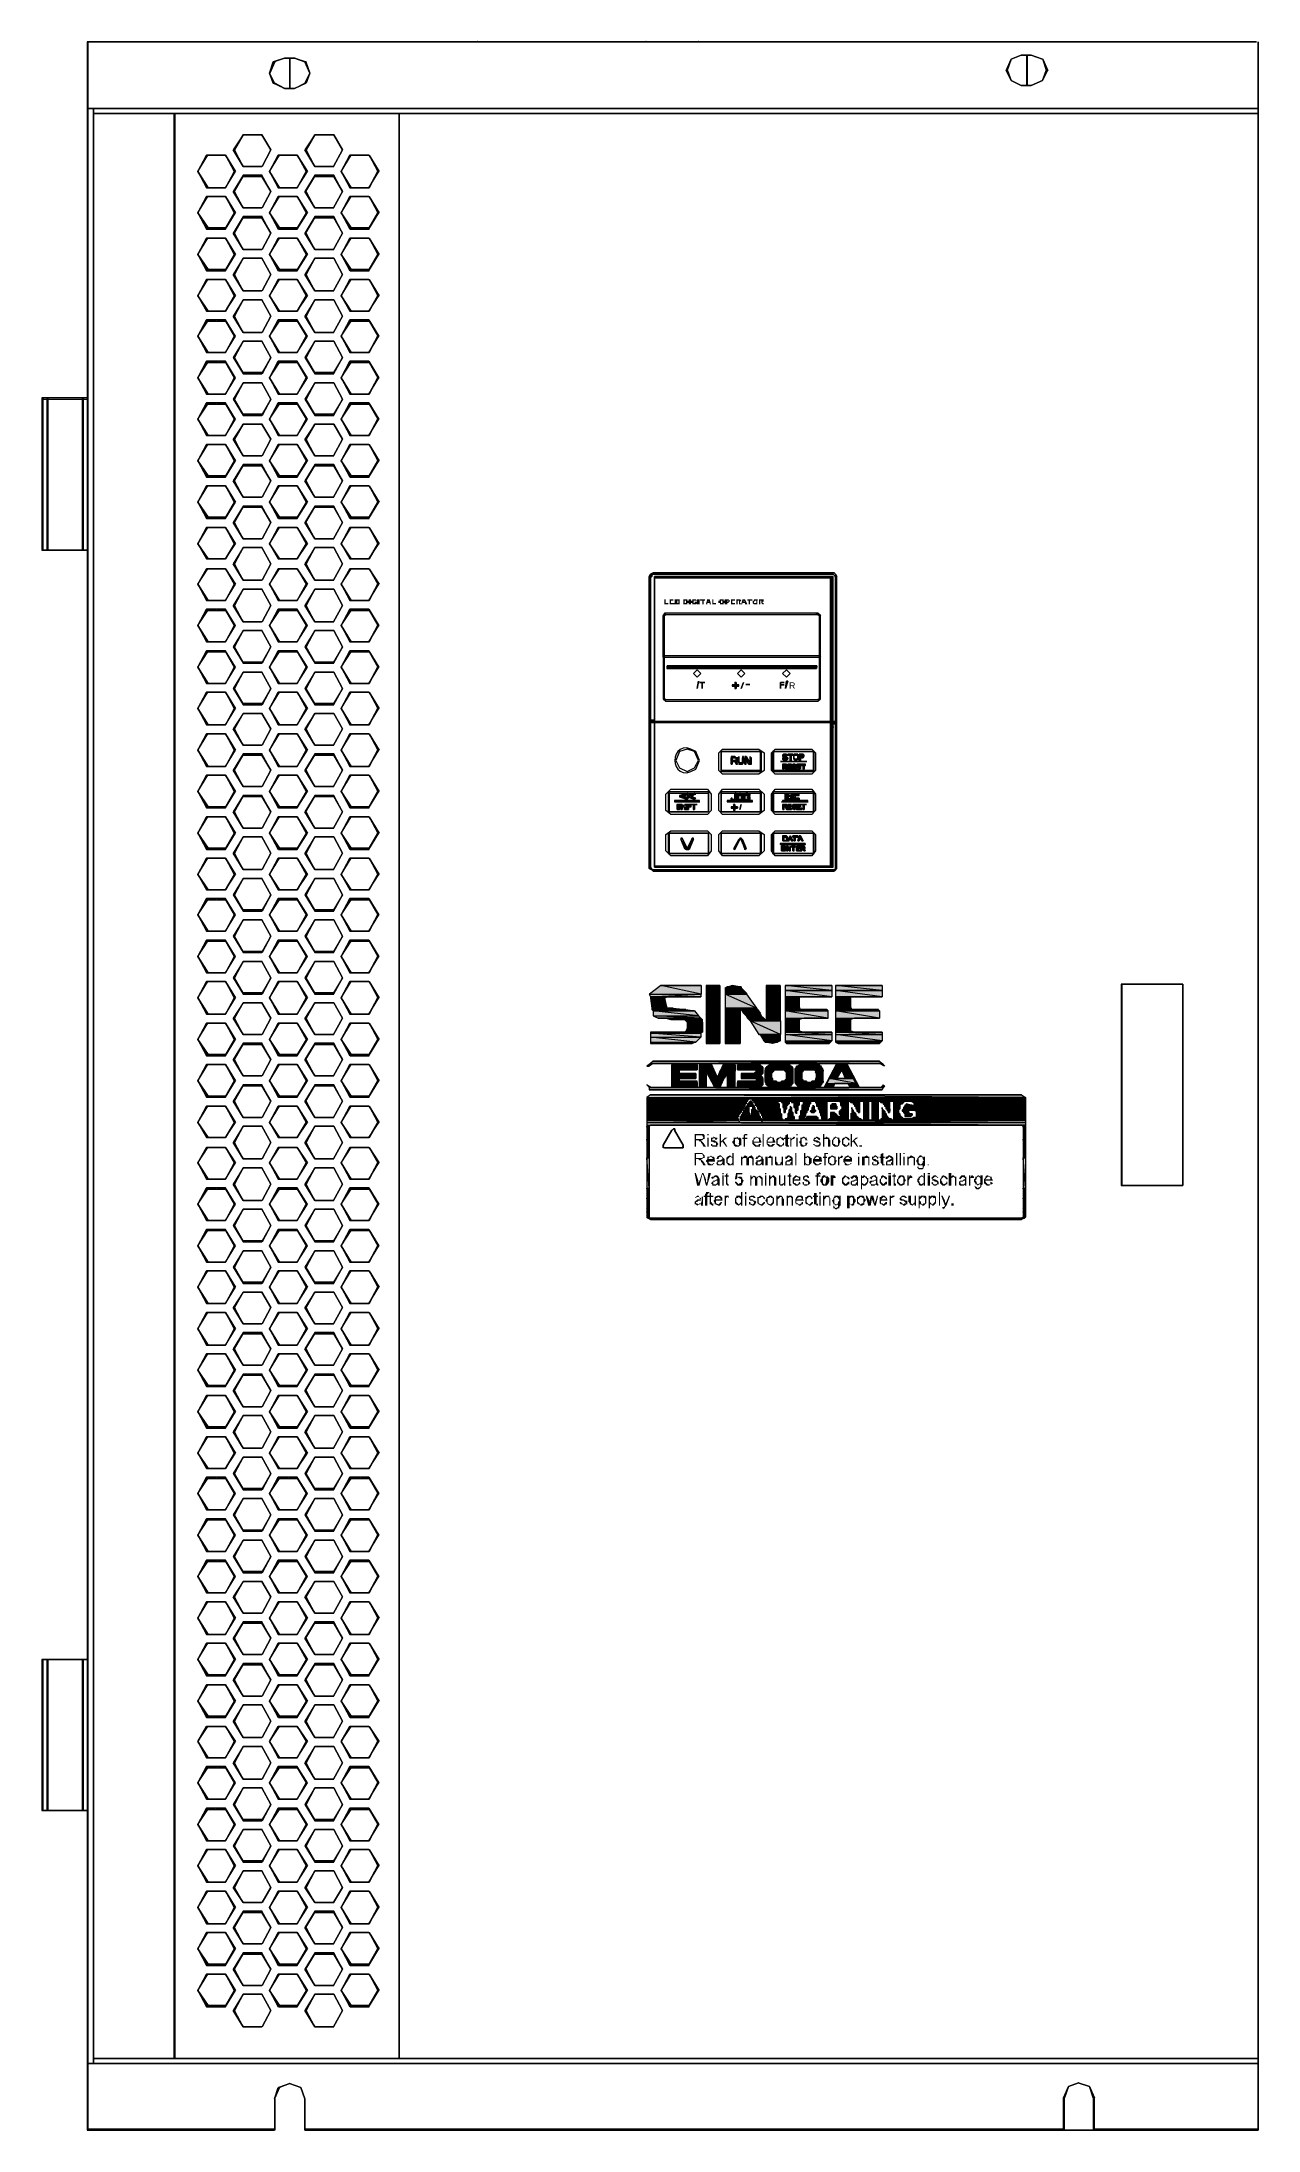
# Model space of a CAD drawing. Header units: millimetres. Extents: x 41 to 1635, y 11 to 1528.
# Drawn here: x 1229 to 1635, y 832 to 1528 of the extents above; entities that cross this region are included whole.
import ezdxf

# ---------------------------------------------------------------- set-up
doc = ezdxf.new("R2010")
doc.units = ezdxf.units.MM
doc.header["$LTSCALE"] = 8
for name, color, linetype in [('1', 7, 'CONTINUOUS'), ('Layer1', 3, 'CONTINUOUS'), ('PDF2_Geometry', 7, 'CONTINUOUS'), ('PDF2_Solid Fills', 7, 'CONTINUOUS'), ('PDF2_Text', 7, 'CONTINUOUS')]:
    doc.layers.add(name, color=color, linetype=linetype)
doc.styles.add('PDF Arial Narrow', font='ARIALN.TTF')
doc.styles.add('PDF ArialMT', font='arial.ttf')

# ---------------------------------------------------------------- blocks, each defined once
blk = doc.blocks.new('Sinee')
at = {"layer": 'PDF2_Solid Fills', "transparency": 33554559}
for points in [[(192.47, -185.84), (192.05, -185.84), (192.05, -187.52), (193.31, -187.52), (193.31, -187.1), (192.47, -187.1)], [(195.06, -185.84), (193.8, -185.84), (193.8, -187.52), (195.47, -187.52), (195.47, -187.1), (194.22, -187.1), (194.22, -186.68), (195.06, -186.68), (194.22, -186.68), (194.22, -186.26), (195.06, -186.26)], [(196.31, -185.84), (195.47, -185.84), (195.47, -187.52), (197.15, -187.52), (197.15, -187.1), (196.31, -187.1), (196.31, -186.26), (197.15, -186.26), (197.15, -185.84), (196.73, -185.84)], [(197.08, -186.26), (196.24, -186.26), (196.66, -186.26), (196.66, -187.1), (196.24, -187.1), (197.08, -187.1)], [(199.25, -185.84), (198.41, -185.84), (198.41, -187.52), (199.67, -187.52), (199.67, -187.1), (198.83, -187.1), (198.83, -186.26), (199.67, -186.26), (199.67, -185.84)], [(199.67, -186.26), (198.83, -186.26), (199.25, -186.26), (199.25, -187.1), (198.83, -187.1), (200.09, -187.1), (200.09, -186.26)], [(201.35, -185.84), (201.35, -186.26), (200.93, -186.26), (200.93, -187.1), (201.35, -187.1), (201.35, -187.52), (202.6, -187.52), (203.02, -187.1), (201.76, -187.1), (201.76, -186.26), (202.18, -186.26)], [(202.11, -185.84), (201.28, -185.84), (202.11, -186.26), (202.95, -186.26), (202.53, -185.84)], [(202.95, -186.68), (202.11, -186.68), (202.11, -187.1), (202.53, -187.1), (202.11, -187.1), (202.95, -187.1)], [(205.54, -185.84), (203.86, -185.84), (203.86, -186.26), (204.7, -186.26), (204.7, -187.52), (205.12, -187.52), (205.12, -186.26), (205.54, -186.26)], [(207.15, -185.84), (206.31, -185.84), (205.89, -187.52), (206.31, -187.52), (206.31, -187.1), (207.15, -187.1), (206.31, -186.68), (206.73, -186.26)], [(207.15, -185.84), (206.73, -186.26), (206.73, -186.68), (206.31, -186.68), (207.15, -187.1), (207.15, -187.52), (207.57, -187.52)], [(208.4, -185.84), (207.99, -185.84), (207.99, -187.52), (209.24, -187.52), (209.24, -187.1), (208.4, -187.1)], [(210.92, -185.84), (210.5, -185.84), (210.5, -186.26), (210.08, -186.26), (210.08, -187.1), (210.92, -187.1), (210.92, -186.26), (211.76, -186.26), (211.76, -185.84), (211.34, -185.84)], [(211.83, -186.26), (210.99, -186.26), (211.41, -186.26), (211.41, -187.1), (210.57, -187.1), (210.57, -187.52), (211.83, -187.52), (211.83, -187.1), (212.25, -187.1), (212.25, -186.26)], [(213.02, -185.84), (212.18, -185.84), (212.18, -187.52), (213.02, -187.52), (213.02, -187.1), (213.44, -187.1), (213.44, -186.68), (213.86, -186.68), (213.02, -186.68), (213.02, -186.26), (213.86, -186.26), (213.44, -185.84)], [(213.93, -186.26), (213.09, -186.26), (213.51, -186.26), (213.09, -186.68), (213.93, -186.68)], [(215.53, -185.84), (214.28, -185.84), (214.28, -187.52), (215.53, -187.52), (215.53, -187.1), (214.69, -187.1), (214.69, -186.68), (215.53, -186.68), (214.69, -186.68), (214.69, -186.26), (215.53, -186.26)], [(216.86, -185.84), (216.02, -185.84), (216.02, -187.52), (216.44, -187.52), (216.44, -186.68), (217.28, -186.68), (216.44, -186.68), (216.44, -186.26), (216.86, -186.26), (217.28, -185.84)], [(217.28, -185.84), (216.86, -186.26), (216.86, -186.68), (216.44, -186.68), (217.28, -186.68), (217.7, -186.26)], [(217.28, -186.68), (216.44, -186.68), (216.86, -186.68), (216.86, -187.52), (217.7, -187.52), (217.28, -187.1)], [(218.89, -185.84), (218.05, -185.84), (217.63, -187.52), (218.05, -187.52), (218.05, -187.1), (218.89, -187.1), (218.47, -186.68), (218.47, -186.26)], [(218.89, -185.84), (218.47, -186.26), (218.89, -186.68), (218.47, -186.68), (218.89, -187.1), (218.89, -187.52), (219.73, -187.52)], [(221.4, -185.84), (219.73, -185.84), (219.73, -186.26), (220.15, -186.26), (220.15, -187.52), (220.57, -187.52), (220.57, -186.26), (221.4, -186.26)], [(223.08, -186.26), (222.24, -186.26), (222.66, -186.26), (222.66, -187.1), (221.4, -187.1), (221.82, -187.52), (223.08, -187.52)], [(222.31, -185.84), (221.89, -185.84), (221.89, -186.26), (221.47, -186.26), (221.47, -187.1), (222.31, -187.1), (221.89, -187.1), (221.89, -186.68), (222.31, -186.26), (223.15, -186.26), (223.15, -185.84), (222.73, -185.84)], [(224.41, -185.84), (223.57, -185.84), (223.57, -187.52), (223.99, -187.52), (223.99, -186.68), (225.25, -186.68), (223.99, -186.68), (223.99, -186.26), (224.41, -186.26), (225.25, -185.84), (224.83, -185.84)], [(225.18, -185.84), (224.34, -186.26), (224.76, -186.26), (224.34, -186.26), (224.34, -186.68), (223.92, -186.68), (225.18, -186.68), (225.18, -186.26)], [(224.76, -186.68), (223.92, -186.68), (224.34, -186.68), (224.34, -187.1), (224.76, -187.52), (225.18, -187.52), (225.18, -187.1), (224.76, -187.1)], [(203.79, -364.06), (202.11, -364.06), (202.11, -368.25), (202.53, -368.25), (202.53, -366.16), (204.63, -366.16), (205.05, -365.74), (202.53, -365.74), (202.53, -364.48), (203.79, -364.48), (205.05, -364.06), (204.63, -364.06)], [(205.05, -364.06), (203.79, -364.48), (204.63, -364.48), (205.05, -365.32), (204.63, -365.74), (202.53, -365.74), (205.47, -365.74), (205.47, -364.48)], [(204.21, -366.16), (203.37, -366.16), (203.79, -366.58), (204.21, -366.58), (204.21, -367), (204.63, -367.42), (205.05, -368.25), (205.89, -368.25), (205.05, -367), (204.63, -366.58)], [(208.4, -364.9), (208.4, -365.32), (207.57, -365.32), (208.82, -365.32), (208.82, -365.74), (209.24, -366.16), (209.66, -365.74), (209.66, -365.32), (209.24, -365.32)], [(207.57, -365.32), (207.57, -366.58), (207.99, -366.58), (208.82, -367), (209.24, -367), (209.24, -367.84), (207.57, -367.84), (207.99, -368.25), (209.66, -368.25), (209.66, -367.84), (210.08, -367.42), (209.66, -367), (209.66, -366.58), (209.24, -366.58), (208.82, -366.16), (207.99, -366.16), (207.99, -365.74), (208.82, -365.32)], [(207.99, -367.42), (207.57, -367.42), (207.57, -367.84), (208.82, -367.84), (207.99, -367.84)], [(210.92, -364.06), (210.5, -364.06), (210.5, -368.25), (210.92, -368.25), (210.92, -367), (211.34, -366.58), (210.92, -366.58)], [(213.02, -365.32), (212.18, -365.32), (210.92, -366.58), (211.34, -366.58), (212.6, -368.25), (213.02, -368.25), (211.76, -366.16)], [(215.11, -365.32), (215.11, -366.16), (214.69, -366.58), (214.69, -367), (215.11, -367.42), (215.11, -367.84), (216.37, -367.84), (215.53, -367.42), (215.53, -365.74), (215.95, -365.74), (216.37, -365.32)], [(218.47, -364.48), (218.47, -365.32), (218.05, -365.32), (218.05, -365.74), (218.47, -365.74), (218.47, -368.25), (218.89, -368.25), (218.89, -365.74), (219.73, -365.74), (219.73, -365.32), (218.89, -365.32), (218.89, -364.48), (219.31, -364.48)], [(219.31, -364.06), (218.89, -364.06), (218.47, -364.48), (219.73, -364.48), (219.73, -364.06)], [(221.82, -365.32), (221.82, -365.74), (221.4, -366.16), (221.4, -367.42), (221.82, -367.84), (222.66, -367.84), (221.82, -367), (224.34, -367), (224.34, -366.58), (221.82, -366.58), (221.82, -366.16), (222.66, -365.32)], [(223.5, -367.42), (223.5, -367.84), (221.82, -367.84), (222.24, -368.25), (223.92, -368.25), (223.92, -367.84), (224.34, -367.42)], [(222.73, -364.9), (222.31, -365.32), (221.89, -365.32), (223.15, -365.32), (223.57, -365.74), (223.57, -366.58), (221.89, -366.58), (224.41, -366.58), (223.99, -365.74), (223.99, -365.32), (223.57, -365.32)], [(226.51, -365.32), (226.51, -365.74), (226.09, -366.16), (226.09, -367.42), (226.51, -367.84), (227.34, -367.84), (226.93, -367.42), (226.51, -367.42), (226.51, -367), (229.02, -367), (229.02, -366.58), (226.51, -366.58), (226.51, -366.16), (227.34, -365.32)], [(228.11, -367.42), (227.69, -367.84), (226.44, -367.84), (226.86, -368.25), (228.11, -368.25), (228.95, -367.42)], [(227.34, -364.9), (226.93, -365.32), (226.51, -365.32), (227.76, -365.32), (228.18, -365.74), (228.18, -366.58), (226.51, -366.58), (229.02, -366.58), (228.6, -365.74), (228.6, -365.32), (228.18, -365.32)], [(229.79, -365.32), (229.37, -365.74), (229.37, -367.42), (229.79, -367.84), (230.63, -367.84), (230.21, -367.42), (229.79, -367.42), (229.79, -366.16), (230.63, -365.32)], [(230.7, -364.9), (230.28, -365.32), (229.86, -365.32), (230.7, -365.32), (231.54, -366.16), (231.96, -366.16), (231.96, -365.74), (231.54, -365.32), (231.12, -365.32)], [(231.54, -367), (231.54, -367.42), (231.12, -367.84), (229.86, -367.84), (230.28, -368.25), (231.12, -368.25), (231.54, -367.84), (231.96, -367.84), (231.96, -367)], [(233.22, -364.06), (232.38, -364.48), (232.38, -365.32), (231.96, -365.32), (231.96, -365.74), (232.38, -365.74), (232.38, -367.84), (233.22, -367.84), (233.22, -365.74), (233.64, -365.74), (233.64, -365.32), (233.22, -365.32)], [(234.4, -365.32), (233.98, -365.32), (233.98, -368.25), (234.4, -368.25), (234.4, -366.16), (234.82, -365.74), (235.24, -365.74), (234.4, -365.74)], [(237.41, -365.32), (237.41, -366.16), (236.99, -366.58), (236.99, -367), (237.41, -367.42), (237.41, -367.84), (238.67, -367.84), (238.25, -367.84), (237.83, -367.42), (237.83, -365.74), (238.67, -365.32)], [(238.6, -364.9), (237.76, -365.32), (237.34, -365.32), (238.6, -365.32), (239.02, -365.74), (239.02, -366.16), (239.86, -366.16), (239.44, -365.74), (239.44, -365.32), (239.02, -365.32)], [(239.02, -367), (239.02, -367.84), (237.34, -367.84), (237.76, -368.25), (238.6, -368.25), (239.44, -367.84), (239.86, -367)], [(242.02, -365.32), (241.6, -366.16), (242.02, -366.58), (242.44, -366.58), (242.86, -367), (243.7, -367), (243.7, -367.42), (243.28, -367.84), (242.02, -367.84), (242.44, -368.25), (243.7, -368.25), (244.12, -367.84), (244.12, -367), (243.7, -366.58), (242.86, -366.16), (242.44, -366.16), (242.02, -365.74), (242.44, -365.74), (242.86, -365.32)], [(242.02, -367.42), (241.6, -367.42), (242.02, -367.84), (242.86, -367.84), (242.44, -367.84)], [(242.79, -364.9), (242.37, -365.32), (241.95, -365.32), (242.79, -365.32), (243.63, -366.16), (244.05, -365.74), (243.63, -365.32)], [(245.38, -364.06), (244.96, -364.06), (244.96, -368.25), (245.38, -368.25), (245.38, -365.74), (246.22, -365.74), (245.38, -365.32)], [(246.15, -364.9), (245.73, -365.32), (245.31, -365.32), (246.15, -365.74), (246.56, -365.74), (246.56, -368.25), (247.4, -368.25), (247.4, -366.16), (246.98, -365.74), (246.98, -365.32), (246.56, -365.32)], [(248.31, -365.32), (248.31, -365.74), (247.89, -366.16), (247.89, -367.42), (248.31, -367.84), (249.15, -367.84), (248.73, -367.42), (248.31, -367.42), (248.31, -366.16), (248.73, -365.74), (249.15, -365.32)], [(249.08, -364.9), (248.66, -365.32), (248.24, -365.32), (249.5, -365.32), (249.92, -365.74), (249.92, -367.84), (248.24, -367.84), (248.66, -368.25), (249.92, -368.25), (250.34, -367.84), (250.34, -367.42), (250.76, -366.58), (250.34, -365.74), (250.34, -365.32), (249.92, -365.32)], [(251.67, -365.32), (251.25, -365.74), (251.25, -367.42), (251.67, -367.84), (252.51, -367.84), (252.09, -367.42), (251.67, -367.42), (251.67, -366.16), (252.51, -365.32)], [(253.27, -367), (253.27, -367.42), (252.86, -367.84), (251.6, -367.84), (252.02, -368.25), (252.86, -368.25), (253.27, -367.84), (253.69, -367.84), (253.69, -367)], [(252.51, -364.9), (252.09, -365.32), (251.67, -365.32), (252.51, -365.32), (252.93, -365.74), (253.34, -366.16), (253.76, -366.16), (253.76, -365.74), (253.34, -365.32)], [(254.53, -364.06), (254.11, -364.06), (254.11, -368.25), (254.53, -368.25), (254.53, -367), (254.95, -366.58), (254.53, -366.58)], [(256.63, -365.32), (255.79, -365.32), (254.53, -366.58), (254.95, -366.58), (256.21, -368.25), (256.63, -368.25), (255.37, -366.16)], [(203.79, -370.35), (202.11, -370.35), (202.11, -374.55), (202.53, -374.55), (202.53, -372.45), (204.63, -372.45), (205.05, -372.03), (202.53, -372.03), (202.53, -370.77), (203.79, -370.77), (204.63, -370.35)], [(204.63, -370.35), (203.79, -370.77), (204.63, -370.77), (205.05, -371.61), (204.63, -372.03), (202.53, -372.03), (205.47, -372.03), (205.47, -371.19), (205.05, -370.77)], [(204.21, -372.45), (203.37, -372.45), (203.79, -372.87), (204.21, -372.87), (204.21, -373.29), (204.63, -373.71), (205.05, -374.55), (205.89, -374.55), (205.05, -373.29), (204.63, -372.87)], [(206.38, -371.61), (206.38, -372.45), (205.96, -372.87), (205.96, -373.29), (206.38, -373.71), (206.38, -374.13), (207.64, -374.13), (206.8, -373.71), (206.8, -373.29), (208.89, -373.29), (208.89, -372.87), (206.8, -372.45), (206.8, -372.03), (207.64, -371.61)], [(207.57, -371.19), (207.15, -371.61), (206.31, -371.61), (207.57, -371.61), (208.4, -372.45), (206.73, -372.45), (208.82, -372.87), (208.82, -372.03), (208.4, -371.61), (207.99, -371.61)], [(208.4, -373.71), (207.99, -374.13), (206.31, -374.13), (206.73, -374.55), (207.99, -374.55), (208.82, -373.71)], [(209.73, -371.61), (209.31, -372.45), (210.15, -372.45), (210.15, -372.03), (210.57, -371.61)], [(209.73, -372.87), (209.73, -373.29), (209.31, -373.71), (209.73, -374.55), (210.57, -374.13), (210.15, -374.13), (209.73, -373.71), (210.15, -373.29), (210.99, -373.29), (211.41, -372.87)], [(210.92, -371.19), (210.5, -371.19), (209.66, -371.61), (210.92, -371.61), (211.34, -372.03), (211.34, -372.45), (210.5, -372.87), (209.66, -372.87), (211.34, -372.87), (211.34, -373.71), (210.92, -374.13), (211.34, -374.13), (211.76, -374.55), (212.18, -374.55), (212.18, -372.45), (211.34, -371.61)], [(210.92, -374.13), (210.5, -374.13), (209.66, -374.55), (210.92, -374.55), (211.34, -374.13)], [(213.93, -371.19), (213.09, -371.61), (212.67, -372.03), (212.67, -373.71), (213.09, -374.13), (213.93, -374.13), (213.51, -373.71), (213.09, -373.71), (213.09, -372.45), (213.93, -371.61), (214.76, -371.61), (214.35, -371.61)], [(214.28, -374.13), (213.02, -374.13), (213.44, -374.55), (214.28, -374.55), (214.69, -374.13)], [(215.11, -370.35), (214.69, -370.35), (214.69, -371.61), (213.86, -371.61), (214.69, -372.03), (214.69, -373.71), (214.28, -374.13), (214.69, -374.13), (214.69, -374.55), (215.11, -374.55)], [(218.05, -371.61), (217.63, -371.61), (217.63, -374.55), (218.05, -374.55), (218.05, -372.45), (218.47, -372.03), (218.05, -372.03)], [(221.05, -371.19), (220.22, -371.61), (219.8, -372.03), (219.38, -372.03), (219.38, -374.55), (220.22, -374.55), (220.22, -372.03), (220.64, -372.03), (221.47, -371.61)], [(221.4, -371.61), (220.57, -372.03), (220.99, -372.03), (221.4, -372.45), (221.4, -374.55), (221.82, -374.55), (221.82, -372.03)], [(222.73, -371.61), (222.31, -372.45), (223.15, -372.45), (223.15, -372.03), (223.99, -371.61)], [(222.73, -372.87), (222.73, -373.29), (222.31, -373.71), (222.73, -374.55), (223.57, -374.13), (223.15, -374.13), (223.15, -373.29), (223.99, -373.29), (224.41, -372.87)], [(223.92, -371.19), (223.5, -371.19), (223.08, -371.61), (222.66, -371.61), (223.92, -371.61), (224.34, -372.03), (224.34, -372.45), (223.5, -372.87), (222.66, -372.87), (224.34, -372.87), (224.34, -373.71), (223.92, -374.13), (224.34, -374.13), (224.76, -374.55), (225.18, -374.55), (225.18, -372.45), (224.76, -372.03), (224.76, -371.61), (224.34, -371.61)], [(223.92, -374.13), (223.5, -374.13), (222.66, -374.55), (223.92, -374.55), (224.34, -374.13)], [(226.51, -371.61), (225.67, -371.61), (225.67, -374.55), (226.51, -374.55), (226.51, -372.03)], [(227.34, -371.19), (226.51, -372.03), (227.34, -372.03), (228.18, -371.61), (227.76, -371.61)], [(228.11, -371.61), (227.28, -372.03), (227.69, -372.03), (227.69, -374.55), (228.11, -374.55), (228.11, -372.03)], [(229.37, -371.61), (228.95, -371.61), (228.95, -374.13), (229.37, -374.55), (230.21, -374.13), (229.79, -374.13), (229.79, -373.71), (229.37, -373.29)], [(230.7, -374.13), (230.28, -374.13), (229.44, -374.55), (230.7, -374.55), (231.12, -374.13)], [(231.54, -371.61), (231.12, -371.61), (231.12, -373.29), (230.7, -373.71), (230.7, -374.13), (231.12, -374.13), (231.12, -374.55), (231.54, -374.55)], [(233.57, -371.19), (233.15, -371.19), (232.73, -371.61), (232.31, -371.61), (233.57, -371.61), (234.4, -372.45), (233.98, -372.45), (233.15, -372.87), (232.73, -372.87), (234.4, -372.87), (234.4, -373.29), (233.98, -373.71), (233.98, -374.13), (234.4, -374.13), (234.4, -374.55), (234.82, -374.55), (234.82, -372.03), (234.4, -371.61)], [(233.98, -374.13), (233.15, -374.13), (232.31, -374.55), (233.98, -374.55), (234.4, -374.13)], [(232.8, -372.87), (232.38, -373.29), (232.38, -374.55), (233.22, -374.13), (232.8, -374.13), (232.8, -373.29), (233.64, -373.29), (234.47, -372.87)], [(239.02, -370.35), (238.6, -370.35), (238.6, -374.55), (239.02, -374.55), (239.02, -374.13), (239.44, -374.13), (239.02, -373.71), (239.02, -372.03), (239.44, -372.03), (239.86, -371.61), (239.02, -371.61)], [(239.44, -374.13), (239.02, -374.13), (239.44, -374.55), (240.27, -374.55), (240.69, -374.13), (239.86, -374.13)], [(242.02, -371.61), (242.02, -372.03), (241.6, -372.45), (241.6, -373.71), (242.02, -374.13), (243.28, -374.13), (242.86, -374.13), (242.44, -373.71), (242.02, -373.29), (244.54, -373.29), (244.54, -372.87), (242.02, -372.45), (242.86, -371.61)], [(242.79, -371.19), (242.37, -371.61), (241.95, -371.61), (243.21, -371.61), (243.63, -372.03), (243.63, -372.45), (241.95, -372.45), (244.47, -372.87), (244.47, -372.03), (244.05, -371.61), (243.63, -371.61)], [(243.7, -373.71), (243.7, -374.13), (242.02, -374.13), (242.44, -374.55), (243.28, -374.55), (244.12, -374.13), (244.54, -373.71)], [(245.38, -370.35), (245.38, -371.61), (244.96, -371.61), (244.96, -372.03), (245.38, -372.03), (245.38, -374.55), (245.8, -374.55), (245.8, -372.03), (246.22, -372.03), (246.22, -371.61), (245.8, -371.61), (245.8, -370.77), (246.22, -370.77)], [(246.15, -370.35), (245.31, -370.35), (246.15, -370.77), (246.56, -370.77), (246.56, -370.35)], [(246.98, -371.61), (246.57, -372.03), (246.57, -373.71), (246.98, -374.13), (247.82, -374.13), (247.4, -373.71), (246.98, -373.71), (246.98, -372.45), (247.82, -371.61)], [(247.89, -371.19), (247.47, -371.61), (247.05, -371.61), (247.89, -371.61), (248.73, -372.03), (248.73, -373.71), (248.31, -374.13), (247.05, -374.13), (247.47, -374.55), (248.31, -374.55), (249.15, -374.13), (249.15, -373.71), (249.57, -372.87), (249.15, -372.87), (249.15, -371.61), (248.73, -371.61)], [(250.34, -371.61), (249.92, -371.61), (249.92, -374.55), (250.34, -374.55), (250.34, -372.45), (250.76, -372.03), (251.18, -372.03), (250.34, -372.03)], [(252.09, -371.61), (252.09, -372.03), (251.67, -372.45), (251.67, -373.29), (252.09, -373.71), (252.09, -374.13), (253.34, -374.13), (252.93, -374.13), (252.51, -373.71), (252.09, -373.29), (254.6, -373.29), (254.6, -372.87), (252.51, -372.45), (252.51, -372.03), (253.34, -371.61)], [(253.27, -371.19), (252.44, -371.61), (252.02, -371.61), (253.27, -371.61), (254.11, -372.45), (252.44, -372.45), (254.53, -372.87), (254.53, -372.03), (254.11, -371.61), (253.69, -371.61)], [(254.18, -373.71), (253.76, -374.13), (252.09, -374.13), (252.51, -374.55), (253.34, -374.55), (254.18, -374.13), (254.6, -373.71)], [(258.8, -371.61), (257.96, -371.61), (257.96, -374.55), (258.8, -374.55), (258.8, -372.03)], [(259.56, -371.19), (258.73, -371.61), (258.73, -372.03), (259.56, -372.03), (260.4, -371.61), (259.98, -371.61)], [(260.4, -371.61), (259.56, -372.03), (259.98, -372.03), (259.98, -374.55), (260.4, -374.55), (260.4, -372.03)], [(261.24, -371.61), (261.24, -372.45), (261.66, -372.87), (262.5, -373.29), (262.92, -373.29), (262.92, -374.13), (261.24, -374.13), (261.66, -374.55), (262.92, -374.55), (263.34, -374.13), (263.76, -373.71), (263.34, -373.29), (263.34, -372.87), (262.92, -372.87), (262.5, -372.45), (261.66, -372.45), (261.66, -372.03), (262.5, -371.61)], [(261.66, -373.29), (261.24, -373.71), (261.24, -374.13), (262.5, -374.13), (261.66, -374.13)], [(262.57, -371.19), (262.15, -371.19), (261.73, -371.61), (261.31, -371.61), (262.57, -371.61), (262.99, -372.03), (262.99, -372.45), (263.41, -372.03), (263.41, -371.61), (262.99, -371.61)], [(265.02, -370.35), (264.18, -370.77), (264.18, -371.61), (263.76, -371.61), (263.76, -372.03), (264.18, -372.03), (264.18, -373.71), (264.6, -374.13), (265.02, -374.13), (265.02, -372.03), (265.44, -372.03), (265.44, -371.61), (265.02, -371.61)], [(267.11, -371.19), (266.69, -371.19), (266.27, -371.61), (265.86, -371.61), (267.11, -371.61), (267.95, -372.45), (267.53, -372.45), (266.69, -372.87), (266.27, -372.87), (267.95, -372.87), (267.95, -373.29), (267.53, -373.71), (267.53, -374.13), (267.95, -374.13), (267.95, -374.55), (268.37, -374.55), (268.37, -372.03), (267.95, -371.61)], [(267.53, -374.13), (266.69, -374.13), (265.86, -374.55), (267.53, -374.55), (267.95, -374.13)], [(266.34, -372.87), (265.93, -373.29), (265.93, -374.55), (266.76, -374.13), (266.34, -374.13), (266.34, -373.29), (267.18, -373.29), (268.02, -372.87)], [(273.47, -371.61), (273.05, -371.61), (273.05, -374.55), (273.47, -374.55), (273.47, -372.45), (273.89, -372.03), (273.47, -372.03)], [(274.24, -371.19), (273.82, -371.61), (273.4, -372.03), (274.24, -372.03), (275.08, -371.61)], [(275.15, -371.61), (274.31, -372.03), (275.15, -372.03), (275.15, -374.55), (275.57, -374.55), (275.57, -372.03)], [(276.83, -371.61), (276.41, -372.03), (276.41, -372.45), (275.99, -372.87), (275.99, -373.29), (276.41, -373.71), (276.41, -374.13), (276.83, -374.55), (278.09, -374.55), (278.09, -374.13), (278.92, -374.13), (277.25, -374.13), (276.83, -373.71), (276.83, -372.03), (277.67, -371.61)], [(276.34, -374.96), (276.34, -375.38), (277.6, -375.38), (276.76, -375.38), (276.76, -374.96)], [(278.92, -374.13), (278.09, -374.13), (278.09, -375.38), (276.41, -375.38), (276.83, -375.8), (278.09, -375.8), (278.51, -375.38), (278.51, -374.96), (278.92, -374.55)], [(277.6, -371.19), (277.18, -371.19), (276.76, -371.61), (277.6, -371.61), (278.02, -372.03), (278.44, -371.61), (278.02, -371.61)], [(278.92, -371.61), (278.51, -371.61), (278.09, -372.03), (278.09, -372.45), (278.51, -372.87), (278.09, -373.29), (278.09, -373.71), (277.67, -374.13), (278.92, -374.13)], [(202.53, -377.06), (202.11, -377.06), (202.95, -381.25), (203.37, -380.42), (203.37, -379.58)], [(205.05, -377.06), (204.63, -377.06), (203.79, -379.58), (202.95, -381.25), (203.79, -381.25), (204.63, -377.9), (204.63, -377.48)], [(205.05, -377.06), (204.63, -377.48), (205.05, -377.9), (205.89, -381.25), (205.89, -379.16)], [(207.57, -377.06), (206.73, -377.06), (206.31, -379.58), (206.31, -380), (205.89, -380.42), (205.89, -381.25), (206.31, -381.25)], [(207.99, -378.32), (207.57, -378.74), (208.4, -379.16), (208.4, -378.74), (209.24, -378.32)], [(208.4, -379.58), (207.57, -380.42), (207.99, -380.84), (208.82, -380.84), (208.4, -380.84), (208.4, -380), (208.82, -380), (209.24, -379.58), (209.66, -379.58)], [(209.24, -377.9), (208.82, -377.9), (208.4, -378.32), (207.99, -378.32), (209.24, -378.32), (209.66, -378.74), (209.66, -379.16), (208.82, -379.58), (208.4, -379.58), (209.66, -379.58), (209.66, -380.42), (209.24, -380.84), (209.66, -380.84), (210.08, -381.25), (210.5, -381.25), (210.5, -379.16), (210.08, -378.32), (209.66, -377.9)], [(209.24, -380.84), (207.99, -380.84), (207.99, -381.25), (209.24, -381.25), (209.66, -380.84)], [(213.02, -377.06), (212.6, -377.48), (212.6, -377.9), (212.18, -377.9), (212.18, -378.32), (212.6, -378.32), (212.6, -380.84), (213.44, -380.84), (213.02, -380.42), (213.02, -378.32), (213.44, -378.32), (213.44, -377.9), (213.02, -377.9)], [(218.05, -377.06), (215.95, -377.06), (215.53, -379.16), (215.95, -379.16), (216.37, -378.74), (218.05, -378.74), (216.37, -378.74), (216.37, -377.48), (218.05, -377.48)], [(216.02, -380), (215.6, -380), (215.6, -380.42), (216.02, -380.84), (216.86, -380.84), (216.44, -380.42)], [(218.05, -378.74), (216.79, -378.74), (217.63, -379.16), (217.63, -380.42), (217.21, -380.42), (216.79, -380.84), (215.95, -380.84), (216.37, -381.25), (217.63, -381.25), (218.05, -380.84), (218.05, -380.42), (218.47, -379.58), (218.05, -379.16)], [(217.28, -378.32), (216.86, -378.32), (216.44, -378.74), (218.12, -378.74), (217.7, -378.32)], [(221.05, -377.9), (220.64, -377.9), (220.64, -381.25), (221.05, -381.25), (221.05, -379.16), (221.47, -378.74), (221.05, -378.32)], [(221.82, -377.9), (221.4, -378.32), (220.98, -378.32), (221.4, -378.74), (221.82, -378.32), (222.66, -378.32)], [(223.92, -377.9), (223.08, -378.32), (222.66, -378.74), (222.24, -378.74), (222.24, -381.25), (223.08, -381.25), (223.08, -378.74), (223.5, -378.32), (224.34, -378.32)], [(224.41, -378.32), (223.57, -378.32), (224.41, -379.16), (224.41, -381.25), (224.83, -381.25), (224.83, -378.74)], [(227.34, -377.9), (226.93, -377.9), (226.93, -381.25), (227.34, -381.25), (227.34, -379.16), (227.76, -378.74), (227.34, -378.32)], [(228.11, -377.9), (227.69, -378.32), (227.28, -378.32), (227.69, -378.74), (228.11, -378.32), (228.95, -378.32), (228.53, -377.9)], [(228.95, -378.32), (228.11, -378.32), (228.53, -378.74), (228.53, -381.25), (229.37, -381.25), (229.37, -378.74)], [(230.7, -377.9), (230.28, -377.9), (230.28, -380.84), (230.7, -381.25), (231.12, -380.84), (230.7, -380.84), (230.7, -379.58)], [(231.89, -380.42), (231.05, -380.84), (230.63, -381.25), (231.47, -381.25), (231.89, -380.84)], [(233.98, -377.06), (233.57, -377.48), (233.57, -377.9), (233.15, -377.9), (233.15, -378.32), (233.57, -378.32), (233.57, -380.84), (233.98, -380.84), (233.98, -378.32), (234.4, -378.32), (234.4, -377.9), (233.98, -377.9)], [(235.24, -378.32), (234.82, -378.74), (234.82, -380.42), (235.24, -380.84), (236.08, -380.84), (235.66, -380.42), (235.24, -380.42), (235.24, -379.58), (237.34, -379.58), (235.24, -379.16), (236.08, -378.32)], [(236.08, -377.9), (235.66, -377.9), (235.24, -378.32), (236.08, -378.32), (236.92, -378.74), (236.92, -379.16), (235.24, -379.16), (237.34, -379.58), (237.34, -378.32), (236.92, -378.32)], [(236.99, -380), (236.57, -380.84), (235.31, -380.84), (235.73, -381.25), (236.57, -381.25), (236.99, -380.84), (237.41, -380.84), (237.41, -380.42)], [(238.6, -380), (237.76, -380.42), (238.18, -380.42), (238.18, -380.84), (239.44, -380.84), (238.6, -380.84)], [(239.02, -377.9), (238.18, -378.32), (239.44, -378.32), (239.86, -378.74), (240.27, -378.74), (240.27, -378.32), (239.86, -377.9)], [(238.25, -378.32), (238.25, -379.16), (238.67, -379.58), (239.51, -380), (239.93, -380), (239.93, -380.84), (238.25, -380.84), (238.67, -381.25), (239.51, -381.25), (240.34, -380.84), (240.76, -380.42), (240.34, -380), (240.34, -379.58), (239.93, -379.58), (239.51, -379.16), (238.67, -379.16), (238.67, -378.74), (239.09, -378.32)], [(242.79, -377.06), (242.79, -377.9), (242.37, -377.9), (242.37, -378.32), (242.79, -378.32), (242.79, -381.25), (243.21, -381.25), (243.21, -378.32), (244.05, -378.32), (244.05, -377.9), (243.21, -377.9), (243.63, -377.48)], [(243.7, -376.64), (243.28, -377.06), (242.86, -377.06), (243.7, -377.48), (244.12, -377.48), (244.12, -377.06)], [(244.47, -378.32), (244.47, -378.74), (244.05, -379.16), (244.05, -380), (244.47, -380.42), (244.47, -380.84), (245.73, -380.84), (245.31, -380.84), (244.89, -380.42), (244.89, -378.74), (245.73, -378.32)], [(248.31, -377.9), (247.47, -377.9), (247.47, -381.25), (248.31, -381.25), (248.31, -378.74), (248.73, -378.74), (248.31, -378.74)], [(248.73, -377.9), (248.31, -377.9), (248.31, -378.74), (249.15, -378.74), (249.15, -378.32)], [(251.67, -378.32), (251.25, -378.74), (251.25, -380.42), (251.67, -380.84), (252.51, -380.84), (251.67, -380), (251.67, -379.16), (252.51, -378.32)], [(253.27, -380), (252.86, -380.42), (252.44, -380.84), (251.6, -380.84), (252.02, -381.25), (252.86, -381.25), (253.27, -380.84), (253.69, -380.84), (253.69, -380)], [(252.51, -377.9), (252.09, -377.9), (251.67, -378.32), (252.51, -378.32), (252.93, -378.74), (253.34, -379.16), (253.76, -379.16), (253.76, -378.74), (253.34, -378.32), (252.93, -378.32)], [(255.37, -377.9), (254.95, -377.9), (254.53, -378.32), (254.11, -378.32), (255.37, -378.32), (256.21, -379.16), (255.79, -379.16), (254.95, -379.58), (254.53, -379.58), (256.21, -379.58), (256.21, -380), (255.79, -380.42), (255.79, -380.84), (256.21, -380.84), (256.21, -381.25), (256.63, -381.25), (256.63, -378.32), (256.21, -378.32), (256.21, -377.9)], [(254.53, -379.58), (254.11, -380), (254.11, -380.84), (254.95, -380.84), (254.53, -380.84), (254.53, -380), (255.37, -380), (255.37, -379.58), (256.21, -379.58)], [(255.86, -380.84), (254.18, -380.84), (254.6, -381.25), (255.86, -381.25), (256.28, -380.84)], [(257.96, -377.9), (257.54, -377.9), (257.54, -382.51), (257.96, -382.51), (257.96, -380.84), (259.63, -380.84), (258.8, -380.84), (257.96, -380.42), (257.96, -378.74), (258.38, -378.74), (257.96, -378.32)], [(258.8, -377.9), (258.38, -377.9), (257.96, -378.32), (258.38, -378.74), (258.8, -378.32), (259.63, -378.32), (259.22, -378.32)], [(259.56, -378.32), (258.73, -378.32), (259.15, -378.74), (259.56, -379.16), (259.56, -380), (258.73, -380.84), (259.56, -380.84), (259.98, -380), (259.98, -378.74), (259.56, -378.74)], [(260.82, -378.32), (260.4, -378.74), (261.24, -379.16), (261.24, -378.74), (261.66, -378.32)], [(260.82, -379.58), (260.4, -380), (260.4, -380.42), (260.82, -380.84), (261.66, -380.84), (261.24, -380.84), (260.82, -380.42), (261.24, -380), (261.66, -380), (262.08, -379.58), (262.5, -379.58)], [(262.15, -377.9), (261.73, -377.9), (260.89, -378.32), (262.15, -378.32), (262.57, -378.74), (262.57, -379.16), (261.73, -379.58), (260.89, -379.58), (262.57, -379.58), (262.57, -380.42), (262.15, -380.84), (262.57, -380.84), (262.99, -381.25), (263.41, -381.25), (263.41, -380.84), (262.99, -380.42), (262.99, -378.32), (262.57, -378.32), (262.57, -377.9)], [(262.15, -380.84), (260.89, -380.84), (260.89, -381.25), (262.15, -381.25), (262.57, -380.84)], [(264.25, -378.32), (264.25, -378.74), (263.83, -379.16), (263.83, -380.42), (264.25, -380.84), (265.09, -380.84), (264.25, -380), (264.25, -379.16), (265.09, -378.32)], [(265.02, -377.9), (264.6, -377.9), (264.18, -378.32), (265.02, -378.32), (265.86, -379.16), (266.27, -379.16), (266.27, -378.74), (265.86, -378.32)], [(265.86, -380), (265.02, -380.84), (264.18, -380.84), (264.6, -381.25), (265.44, -381.25), (265.86, -380.84), (266.27, -380.84), (266.27, -380)], [(268.86, -377.06), (268.44, -377.48), (268.44, -377.9), (268.02, -377.9), (268.02, -378.32), (268.44, -378.32), (268.44, -380.84), (269.28, -380.84), (268.86, -380.42), (268.86, -378.32), (269.28, -378.32), (269.28, -377.9), (268.86, -377.9)], [(270.05, -378.32), (270.05, -378.74), (269.63, -379.16), (269.63, -380.42), (270.05, -380.84), (270.89, -380.84), (270.05, -380), (270.05, -379.16), (270.89, -378.32)], [(270.89, -377.9), (270.47, -377.9), (270.05, -378.32), (271.31, -378.32), (271.73, -378.74), (271.73, -380.42), (270.89, -380.84), (270.05, -380.84), (270.47, -381.25), (271.31, -381.25), (272.15, -380.84), (272.15, -380), (272.56, -379.58), (272.15, -378.74), (272.15, -378.32), (271.73, -377.9)], [(273.47, -377.9), (273.05, -377.9), (273.05, -381.25), (273.47, -381.25), (273.47, -379.58), (273.89, -378.74), (274.31, -378.74), (273.47, -378.74)], [(274.24, -377.9), (273.82, -377.9), (273.4, -378.74), (274.66, -378.74), (274.66, -378.32)], [(277.6, -377.9), (277.18, -378.32), (276.76, -378.32), (276.76, -378.74), (276.34, -379.16), (276.34, -380), (276.76, -380.42), (276.76, -380.84), (277.6, -380.84), (277.18, -380.42), (277.18, -380), (276.76, -379.58), (277.18, -379.16), (277.18, -378.74), (277.6, -378.32), (278.44, -378.32), (278.02, -377.9)], [(278.44, -380.42), (277.6, -380.84), (276.76, -380.84), (277.18, -381.25), (278.02, -381.25), (278.44, -380.84)], [(278.92, -377.06), (278.51, -377.06), (278.51, -378.32), (277.67, -378.32), (278.09, -378.32), (278.51, -378.74), (278.51, -381.25), (278.92, -381.25)], [(281.37, -378.32), (280.95, -378.74), (281.37, -379.16), (281.37, -379.58), (281.79, -379.58), (282.21, -380), (282.63, -380), (283.05, -380.42), (282.63, -380.84), (281.37, -380.84), (281.79, -381.25), (282.63, -381.25), (283.05, -380.84), (283.47, -380.84), (283.47, -380), (283.05, -379.58), (282.21, -379.16), (281.79, -379.16), (281.37, -378.74), (281.79, -378.74), (282.21, -378.32)], [(281.37, -380), (280.95, -380.42), (281.37, -380.84), (282.21, -380.84), (281.79, -380.84)], [(282.21, -377.9), (281.79, -377.9), (281.37, -378.32), (282.63, -378.32), (283.05, -378.74), (283.47, -378.74), (282.63, -377.9)], [(284.31, -378.32), (284.31, -378.74), (283.89, -379.16), (283.89, -380.42), (284.31, -380.84), (285.14, -380.84), (284.73, -380.42), (284.73, -380), (284.31, -379.58), (284.31, -379.16), (285.14, -378.32)], [(285.98, -380), (285.98, -380.42), (285.14, -380.84), (284.31, -380.84), (284.73, -381.25), (285.56, -381.25), (285.98, -380.84), (286.4, -380.84), (286.4, -380)], [(285.21, -377.9), (284.8, -377.9), (284.38, -378.32), (285.21, -378.32), (286.05, -379.16), (286.47, -379.16), (286.47, -378.74), (286.05, -378.32)], [(287.66, -377.06), (286.82, -377.06), (286.82, -381.25), (287.66, -381.25), (287.66, -378.74), (288.5, -378.32), (287.66, -378.32)], [(288.5, -377.9), (288.08, -377.9), (287.66, -378.32), (288.5, -378.32), (288.92, -378.74), (288.92, -381.25), (289.34, -381.25), (289.34, -378.32), (288.92, -378.32)], [(291.85, -380.84), (290.18, -380.84), (290.6, -381.25), (291.85, -381.25), (292.27, -380.84)], [(290.67, -378.32), (290.25, -378.74), (290.67, -379.16), (291.09, -378.74), (291.51, -378.32)], [(290.67, -379.58), (290.25, -380), (290.25, -380.84), (291.51, -380.84), (291.09, -380.84), (290.67, -380.42), (290.67, -380), (291.51, -380), (291.92, -379.58), (292.34, -379.58)], [(291.44, -377.9), (291.02, -377.9), (290.6, -378.32), (291.44, -378.32), (292.27, -378.74), (292.27, -379.16), (291.85, -379.16), (291.44, -379.58), (290.6, -379.58), (292.27, -379.58), (292.27, -380.42), (291.85, -380.84), (292.27, -380.84), (292.27, -381.25), (292.69, -381.25), (292.69, -378.32), (292.27, -378.32), (292.27, -377.9)], [(294.02, -377.9), (293.6, -377.9), (293.6, -381.25), (294.02, -381.25), (294.02, -378.74), (294.86, -378.74), (294.02, -378.74)], [(294.79, -377.9), (294.37, -377.9), (293.95, -378.74), (295.21, -378.74), (295.21, -378.32)], [(295.21, -381.25), (295.63, -381.67), (295.63, -382.09), (296.47, -382.09), (296.05, -381.67)], [(295.7, -378.32), (295.7, -378.74), (295.28, -379.16), (295.28, -380), (295.7, -380.42), (295.7, -380.84), (296.12, -380.84), (296.54, -381.25), (296.96, -380.84), (298.21, -380.84), (296.54, -380.84), (296.12, -380.42), (296.12, -380), (295.7, -379.58), (296.12, -379.16), (296.12, -378.74), (296.54, -378.32)], [(296.47, -377.9), (296.05, -378.32), (295.63, -378.32), (296.89, -378.32), (297.31, -378.74), (297.31, -378.32), (296.89, -377.9)], [(298.14, -380.84), (297.31, -380.84), (297.31, -381.67), (296.47, -382.09), (295.63, -382.09), (296.05, -382.51), (296.89, -382.51), (297.73, -381.67), (297.73, -381.25)], [(298.14, -377.9), (297.31, -377.9), (297.31, -380.42), (296.47, -380.84), (298.14, -380.84)], [(298.98, -378.32), (298.98, -378.74), (298.56, -379.16), (298.56, -380.42), (298.98, -380.84), (299.82, -380.84), (299.4, -380.42), (298.98, -379.58), (301.5, -379.58), (298.98, -379.16), (299.82, -378.32)], [(299.89, -377.9), (299.47, -377.9), (299.05, -378.32), (300.31, -378.32), (300.73, -378.74), (300.73, -379.16), (299.05, -379.16), (301.57, -379.58), (301.15, -378.74), (301.15, -378.32), (300.73, -378.32)], [(300.73, -380), (300.73, -380.84), (299.05, -380.84), (299.47, -381.25), (300.31, -381.25), (300.73, -380.84), (301.15, -380.84), (301.57, -380.42)], [(202.53, -385.03), (202.11, -385.45), (202.53, -385.45), (202.95, -385.03), (203.37, -385.03)], [(202.53, -386.29), (202.11, -386.71), (202.11, -387.54), (203.37, -387.54), (202.95, -387.13), (202.53, -387.13), (202.53, -386.71), (202.95, -386.71), (203.37, -386.29), (204.21, -386.29)], [(203.79, -387.13), (203.37, -387.54), (202.11, -387.54), (202.53, -387.54), (202.95, -387.96), (203.79, -387.54), (204.21, -387.54)], [(205.96, -383.77), (205.54, -384.19), (205.54, -384.61), (205.12, -384.61), (205.12, -385.03), (205.54, -385.03), (205.54, -387.96), (206.38, -387.96), (206.38, -385.03), (206.8, -385.03), (206.8, -384.61), (206.38, -384.61), (206.38, -384.19), (206.8, -383.77)], [(206.38, -383.35), (205.96, -383.35), (205.96, -383.77), (206.8, -383.77), (207.22, -383.35)], [(207.57, -383.77), (207.15, -383.77), (207.15, -384.61), (206.73, -384.61), (206.73, -385.03), (207.15, -385.03), (207.15, -387.54), (207.99, -387.54), (207.99, -387.13), (207.57, -386.71), (207.57, -385.03), (208.4, -385.03), (208.4, -384.61), (207.57, -384.61)], [(208.4, -387.13), (207.99, -387.54), (207.15, -387.54), (207.57, -387.54), (207.99, -387.96), (208.4, -387.96)], [(208.82, -385.03), (208.82, -385.87), (208.4, -386.29), (208.82, -387.13), (208.82, -387.54), (210.08, -387.54), (209.24, -387.13), (209.24, -386.29), (211.34, -386.29), (211.34, -385.87), (209.24, -385.87), (209.24, -385.45), (210.08, -385.03)], [(210.92, -386.71), (210.08, -387.54), (208.82, -387.54), (209.24, -387.54), (210.08, -387.96), (210.5, -387.96), (210.92, -387.54), (211.34, -386.71)], [(210.15, -384.61), (209.73, -384.61), (208.89, -385.03), (210.15, -385.03), (210.99, -385.87), (209.31, -385.87), (211.41, -385.87), (211.41, -385.45), (210.57, -384.61)], [(212.6, -384.61), (212.18, -384.61), (212.18, -387.96), (212.6, -387.96), (212.6, -385.45), (213.02, -385.03), (212.6, -385.03)], [(213.02, -384.61), (212.6, -384.61), (212.6, -385.03), (213.02, -385.03), (213.44, -385.45), (213.44, -384.61)], [(216.86, -384.61), (216.02, -384.61), (216.02, -385.03), (215.6, -385.45), (215.6, -387.13), (216.02, -387.54), (216.86, -387.54), (216.02, -386.71), (216.02, -385.45), (216.44, -385.45), (216.86, -385.03), (217.7, -385.03), (217.28, -384.61)], [(217.28, -387.13), (216.86, -387.54), (216.02, -387.54), (216.86, -387.96), (217.28, -387.54), (217.7, -387.54)], [(218.05, -383.35), (217.63, -383.35), (217.63, -385.03), (216.79, -385.03), (217.63, -385.87), (217.63, -386.71), (217.21, -387.13), (217.63, -387.54), (217.63, -387.96), (218.05, -387.96)], [(221.05, -384.61), (220.22, -385.03), (221.47, -385.03), (221.89, -385.45), (222.31, -385.45), (222.31, -385.03), (221.89, -384.61)], [(220.22, -385.03), (220.22, -385.87), (220.64, -386.29), (221.47, -386.29), (221.89, -386.71), (221.89, -387.13), (221.47, -387.54), (220.22, -387.54), (220.64, -387.54), (221.47, -387.96), (221.89, -387.96), (222.31, -387.54), (222.73, -386.71), (222.31, -386.29), (221.89, -386.29), (221.47, -385.87), (220.64, -385.87), (220.64, -385.03), (221.05, -385.03)], [(220.64, -386.71), (220.22, -386.71), (220.22, -387.54), (221.47, -387.54), (220.64, -387.13)], [(223.5, -385.03), (223.08, -385.03), (223.08, -387.13), (223.5, -387.54), (224.34, -387.54), (223.5, -387.13), (223.5, -385.45), (223.92, -385.45), (224.34, -385.03)], [(225.18, -386.71), (224.34, -387.54), (223.5, -387.54), (224.34, -387.96), (224.76, -387.96), (225.6, -387.13), (225.6, -386.71)], [(224.41, -384.61), (223.99, -384.61), (223.57, -385.03), (224.83, -385.03), (225.25, -385.87), (225.67, -385.45), (224.83, -384.61)], [(226.51, -385.03), (226.09, -385.03), (226.09, -385.45), (225.67, -386.29), (226.09, -386.71), (226.09, -387.13), (226.51, -387.54), (227.34, -387.54), (226.51, -387.13), (226.51, -385.45), (226.93, -385.45), (227.34, -385.03)], [(227.34, -384.61), (226.93, -384.61), (226.51, -385.03), (227.34, -385.03), (227.76, -385.45), (228.18, -385.45), (228.18, -386.71), (227.76, -387.13), (227.34, -387.54), (226.51, -387.54), (227.34, -387.96), (227.76, -387.96), (228.6, -387.13), (228.6, -385.45), (227.76, -384.61)], [(229.79, -384.61), (229.37, -384.61), (229.37, -387.96), (229.79, -387.96), (229.79, -385.87), (230.21, -385.45), (229.79, -385.03)], [(230.7, -384.61), (230.28, -384.61), (229.86, -385.03), (230.28, -385.45), (230.7, -385.03), (231.54, -385.03), (231.12, -384.61)], [(231.54, -385.03), (230.7, -385.03), (231.12, -385.03), (231.12, -387.96), (231.96, -387.96), (231.96, -385.87), (231.54, -385.45)], [(233.22, -384.61), (232.8, -384.61), (232.8, -387.96), (233.22, -387.96), (233.22, -385.03)], [(233.98, -384.61), (233.57, -384.61), (233.15, -385.03), (233.15, -385.45), (233.98, -385.03), (234.82, -385.03), (234.4, -384.61)], [(234.89, -385.03), (234.05, -385.03), (234.47, -385.45), (234.47, -387.96), (234.89, -387.96), (234.89, -385.45)], [(236.08, -385.03), (235.66, -385.87), (235.66, -387.13), (236.08, -387.54), (236.92, -387.54), (236.5, -387.13), (236.08, -387.13), (236.08, -386.29), (238.6, -386.29), (238.18, -385.87), (236.08, -385.87), (236.92, -385.03)], [(236.99, -384.61), (236.57, -384.61), (236.15, -385.03), (237.41, -385.03), (237.83, -385.45), (237.83, -385.87), (236.15, -385.87), (238.25, -385.87), (238.25, -385.03), (237.83, -384.61)], [(237.83, -386.71), (237.83, -387.13), (236.99, -387.54), (236.15, -387.54), (236.57, -387.54), (236.99, -387.96), (237.41, -387.96), (237.83, -387.54), (238.25, -387.54), (238.25, -386.71)], [(239.44, -385.03), (239.02, -385.03), (239.02, -387.13), (239.44, -387.54), (240.27, -387.54), (239.44, -386.71), (239.44, -385.87), (240.27, -385.03)], [(240.27, -384.61), (239.86, -384.61), (239.44, -385.03), (240.69, -385.03), (241.11, -385.87), (241.53, -385.45), (240.69, -384.61)], [(241.18, -386.71), (240.34, -387.54), (239.51, -387.54), (239.93, -387.54), (240.34, -387.96), (240.76, -387.96), (241.6, -387.13), (241.6, -386.71)], [(242.79, -383.77), (241.95, -383.77), (241.95, -384.61), (241.53, -384.61), (241.53, -385.03), (241.95, -385.03), (241.95, -387.54), (242.79, -387.54), (242.79, -385.03), (243.21, -385.03), (243.21, -384.61), (242.79, -384.61)], [(243.28, -387.13), (242.86, -387.54), (242.02, -387.54), (242.44, -387.54), (242.86, -387.96), (243.28, -387.96)], [(245.38, -384.61), (244.96, -384.61), (244.96, -387.96), (245.38, -387.96), (245.38, -385.87), (245.8, -385.45), (245.38, -385.03)], [(246.15, -384.61), (245.73, -384.61), (245.31, -385.03), (245.73, -385.45), (246.15, -385.03), (246.98, -385.03), (246.98, -384.61)], [(246.98, -385.03), (246.15, -385.03), (246.57, -385.03), (246.98, -385.45), (246.98, -387.96), (247.4, -387.96), (247.4, -385.45)], [(248.73, -385.03), (248.31, -385.45), (248.31, -385.87), (247.89, -386.29), (248.31, -387.13), (248.31, -387.54), (248.73, -387.54), (249.15, -387.96), (249.99, -387.54), (250.83, -387.54), (249.15, -387.54), (248.73, -387.13), (248.73, -385.45), (249.57, -385.03)], [(250.76, -387.54), (249.92, -387.54), (249.92, -388.38), (249.08, -388.8), (248.24, -388.8), (248.66, -388.8), (249.08, -389.22), (249.5, -389.22), (249.92, -388.8), (250.34, -388.8), (250.34, -388.38), (250.76, -387.96)], [(248.31, -387.96), (248.31, -388.8), (249.15, -388.8), (248.73, -388.38), (248.73, -387.96)], [(249.08, -384.61), (248.66, -384.61), (248.66, -385.03), (249.5, -385.03), (249.92, -385.45), (250.34, -385.03), (249.92, -384.61)], [(250.76, -384.61), (250.34, -384.61), (250.34, -385.03), (249.92, -385.45), (250.34, -386.29), (249.92, -386.71), (249.92, -387.13), (249.5, -387.54), (250.76, -387.54)], [(253.76, -384.61), (252.93, -384.61), (252.93, -388.8), (253.76, -388.8), (253.76, -387.54), (255.44, -387.54), (254.18, -387.54), (253.76, -387.13), (253.76, -385.03)], [(254.53, -384.61), (254.11, -384.61), (253.69, -385.03), (253.69, -385.45), (254.53, -385.03), (254.95, -384.61)], [(255.37, -387.54), (253.69, -387.54), (254.11, -387.54), (254.53, -387.96), (254.95, -387.96)], [(254.95, -384.61), (254.53, -385.03), (254.95, -385.45), (254.95, -387.13), (254.53, -387.54), (255.37, -387.54), (255.37, -387.13), (255.79, -386.71), (255.79, -385.87), (255.37, -385.45), (255.37, -385.03)], [(256.63, -385.03), (256.21, -385.03), (256.21, -387.13), (256.63, -387.54), (257.47, -387.54), (256.63, -386.71), (256.63, -385.87), (257.47, -385.03)], [(257.47, -384.61), (257.05, -384.61), (256.63, -385.03), (257.47, -385.03), (258.31, -385.45), (258.31, -387.13), (257.89, -387.13), (257.47, -387.54), (256.63, -387.54), (257.05, -387.54), (257.47, -387.96), (257.89, -387.96), (258.73, -387.54), (258.73, -386.71), (259.15, -386.29), (259.15, -385.87), (258.73, -385.45), (258.73, -385.03), (258.31, -384.61)], [(259.56, -384.61), (259.15, -384.61), (259.98, -387.96), (260.4, -387.13), (260.4, -386.29)], [(261.66, -384.61), (260.82, -384.61), (260.4, -386.71), (260.4, -387.13), (259.98, -387.96), (260.82, -387.96), (261.24, -385.45)], [(261.66, -384.61), (261.24, -385.45), (261.24, -385.87), (262.08, -387.96), (262.08, -386.29)], [(263.34, -384.61), (262.92, -384.61), (262.5, -386.29), (262.08, -387.13), (262.08, -387.96), (262.5, -387.96)], [(264.25, -385.03), (263.83, -385.03), (263.83, -387.13), (264.25, -387.54), (265.09, -387.54), (264.67, -387.13), (264.25, -387.13), (264.25, -386.29), (266.34, -386.29), (266.34, -385.87), (264.25, -385.87), (265.09, -385.03)], [(265.02, -384.61), (264.6, -384.61), (264.18, -385.03), (265.02, -385.03), (265.86, -385.45), (265.86, -385.87), (264.18, -385.87), (266.27, -385.87), (266.27, -385.45), (265.44, -384.61)], [(265.86, -386.71), (265.02, -387.54), (264.18, -387.54), (264.6, -387.54), (265.02, -387.96), (265.44, -387.96), (265.86, -387.54), (266.27, -387.54), (266.27, -386.71)], [(267.53, -384.61), (267.11, -384.61), (267.11, -387.96), (267.53, -387.96), (267.53, -385.45), (267.95, -385.45), (268.37, -385.03), (267.53, -385.03)], [(268.44, -384.61), (268.02, -384.61), (267.6, -385.03), (268.44, -385.03), (268.44, -385.45), (268.86, -384.61)], [(270.89, -385.03), (270.47, -385.45), (270.47, -385.87), (270.89, -386.29), (271.73, -386.29), (272.56, -387.13), (272.15, -387.13), (271.73, -387.54), (270.89, -387.54), (271.31, -387.54), (271.73, -387.96), (272.15, -387.96), (272.56, -387.54), (272.98, -387.54), (272.98, -386.29), (272.56, -386.29), (271.73, -385.87), (271.31, -385.87), (270.89, -385.45), (271.31, -385.03), (271.73, -385.03)], [(270.89, -386.71), (270.47, -386.71), (270.47, -387.13), (270.89, -387.54), (271.73, -387.54), (271.31, -387.13)], [(271.73, -384.61), (271.31, -384.61), (270.89, -385.03), (272.15, -385.03), (272.15, -385.45), (272.98, -385.45), (272.15, -384.61)], [(274.24, -384.61), (273.4, -384.61), (273.4, -386.71), (273.82, -387.13), (273.82, -387.54), (274.66, -387.54), (274.24, -387.13), (274.24, -386.29)], [(275.15, -387.13), (274.73, -387.54), (273.89, -387.54), (274.73, -387.96), (275.15, -387.54), (275.57, -387.54)], [(275.92, -384.61), (275.5, -384.61), (275.5, -386.71), (275.08, -387.13), (275.5, -387.54), (275.5, -387.96), (275.92, -387.96)], [(277.18, -384.61), (276.76, -384.61), (276.76, -388.8), (277.18, -388.8), (277.18, -387.54), (278.85, -387.54), (278.02, -387.54), (277.6, -387.13), (277.6, -386.71), (277.18, -386.29), (277.18, -385.87), (277.6, -385.45), (277.18, -385.03)], [(278.02, -384.61), (277.6, -384.61), (277.18, -385.03), (277.6, -385.45), (278.02, -385.03), (278.85, -384.61)], [(278.92, -387.54), (277.25, -387.54), (277.67, -387.54), (278.09, -387.96), (278.51, -387.96)], [(278.92, -384.61), (278.09, -385.03), (278.92, -385.45), (278.92, -387.13), (278.51, -387.13), (278.09, -387.54), (278.92, -387.54), (279.34, -387.13), (279.34, -385.03)], [(280.53, -384.61), (280.11, -384.61), (280.11, -388.8), (280.53, -388.8), (280.53, -387.54), (282.21, -387.54), (281.37, -387.54), (280.53, -386.71), (280.53, -385.87), (280.95, -385.45), (280.53, -385.03)], [(281.37, -384.61), (280.95, -384.61), (280.53, -385.03), (280.95, -385.45), (281.37, -385.03), (282.21, -384.61)], [(282.21, -387.54), (280.53, -387.54), (280.95, -387.54), (281.37, -387.96), (281.79, -387.96)], [(282.21, -384.61), (281.37, -385.03), (281.79, -385.45), (282.21, -385.45), (282.21, -386.71), (281.37, -387.54), (282.21, -387.54), (282.63, -387.13), (282.63, -385.03)], [(284.73, -388.38), (284.73, -388.8), (285.14, -389.22), (285.14, -388.8), (285.56, -388.8)], [(287.31, -384.61), (286.89, -384.61), (286.05, -386.71), (285.63, -387.13), (285.63, -387.96), (285.21, -388.38), (284.8, -388.38), (285.63, -388.8), (285.63, -388.38), (286.05, -387.96)]]:
    blk.add_hatch(color=256, dxfattribs=at).paths.add_polyline_path(points)
h = blk.add_hatch(color=256, dxfattribs=at)
h.paths.add_polyline_path([(216.44, -364.9), (216.02, -365.32), (215.18, -365.32), (216.44, -365.32)], flags=0)
h.paths.add_polyline_path([(216.86, -367.42), (216.86, -367.84), (215.18, -367.84), (215.6, -368.25), (216.86, -368.25), (217.28, -367.84), (217.7, -367.84), (217.7, -365.74), (217.28, -365.32), (216.86, -365.32)], flags=0)
h = blk.add_hatch(color=256, dxfattribs=at)
h.paths.add_polyline_path([(239.86, -371.19), (239.44, -371.61), (239.02, -371.61), (239.86, -371.61)], flags=0)
h.paths.add_polyline_path([(240.27, -373.71), (240.27, -374.13), (239.86, -374.13), (240.69, -374.13), (241.11, -373.71), (241.11, -372.03), (240.69, -372.03), (240.69, -371.61), (240.27, -371.61)], flags=0)
h = blk.add_hatch(color=256, dxfattribs=at)
h.paths.add_polyline_path([(245.73, -377.9), (244.89, -377.9), (244.47, -378.32), (245.73, -378.32)], flags=0)
h.paths.add_polyline_path([(245.73, -380.84), (244.47, -380.84), (244.89, -381.25), (246.15, -381.25), (246.56, -380.84), (246.98, -380), (246.98, -378.74), (246.15, -377.9)], flags=0)
h = blk.add_hatch(color=256, dxfattribs=at)
h.paths.add_polyline_path([(203.44, -384.61), (203.02, -384.61), (202.6, -385.03), (203.44, -385.03), (204.28, -385.45), (204.28, -385.87), (203.02, -385.87), (202.6, -386.29), (204.28, -386.29), (204.28, -387.13), (203.86, -387.13), (204.28, -387.54), (204.28, -387.96), (205.12, -387.96), (204.7, -387.54)], flags=0)
h.paths.add_polyline_path([(204.7, -385.03), (204.28, -384.61)], flags=0)
at = {"layer": '1'}
blk.add_line((324.97, -695.81), (72.13, -695.81), dxfattribs=at)
at = {"layer": 'Layer1'}
blk.add_line((62.06, -696.12), (0, -696.11), dxfattribs=at)
for p in [(129.66, 0), (129.66, 0), (185.89, 0), (203.43, 0)]:
    blk.add_point(p, dxfattribs=at)
at = {"layer": 'PDF2_Geometry', "lineweight": 5}
for points in [[(389.45, 0), (0, 0)], [(389.45, 0), (0, 0)], [(390, 0), (390, -696.11)], [(0, 0), (-0.42, 0), (-0.42, -696.11), (0, -696.11)], [(61.64, -6.71), (62.06, -6.71), (60.39, -10.48)], [(62.13, -6.71), (60.46, -10.48)], [(65.42, -5.45), (61.64, -6.71)], [(65.42, -5.45), (62.06, -6.71), (61.64, -6.71)], [(68.77, -5.45), (65.42, -5.45)], [(68.77, -5.45), (65.42, -5.45)], [(67.17, -5.45), (67.17, -15.52)], [(67.17, -5.45), (67.17, -15.52)], [(72.13, -6.71), (68.77, -5.45)], [(72.62, -6.71), (72.2, -6.71), (68.84, -5.45)], [(73.8, -10.48), (72.13, -6.71), (72.55, -6.71)], [(73.8, -10.48), (72.55, -6.71)], [(307.61, -5.76), (305.94, -9.53)], [(307.61, -5.76), (306.35, -9.53), (305.94, -9.53)], [(310.97, -4.5), (307.61, -5.76)], [(310.97, -4.5), (307.61, -5.76)], [(314.32, -4.5), (310.97, -4.5)], [(314.32, -4.5), (310.97, -4.5)], [(313.13, -4.5), (312.71, -4.5), (312.71, -14.56), (313.13, -14.56)], [(318.1, -5.76), (314.32, -4.5)], [(318.1, -5.76), (314.32, -4.5)], [(319.42, -9.53), (318.17, -5.76)], [(319.84, -9.53), (319.42, -9.53), (318.17, -5.76)], [(390, -0.03), (390, -696.14)], [(60.39, -10.48), (61.64, -13.84)], [(60.39, -10.48), (62.06, -13.84), (61.64, -13.84)], [(61.64, -13.84), (62.06, -13.84), (65.42, -15.52)], [(62.13, -13.84), (65.49, -15.52)], [(68.77, -15.52), (72.55, -13.84)], [(68.77, -15.52), (72.13, -13.84), (72.55, -13.84)], [(72.13, -13.84), (73.8, -10.48)], [(72.62, -13.84), (72.2, -13.84), (73.87, -10.48)], [(305.94, -9.53), (306.35, -9.53), (307.61, -12.88)], [(306.42, -9.53), (307.68, -12.88)], [(307.61, -12.88), (310.97, -14.56)], [(307.61, -12.88), (310.97, -14.56)], [(314.32, -14.56), (318.1, -12.88)], [(314.32, -14.56), (318.1, -12.88)], [(318.1, -12.88), (319.77, -9.53)], [(318.1, -12.88), (319.35, -9.53), (319.77, -9.53)], [(65.42, -15.52), (68.77, -15.52)], [(65.42, -15.52), (68.77, -15.52)], [(310.97, -14.56), (314.32, -14.56)], [(310.97, -14.56), (314.32, -14.56)], [(0, -22.23), (390, -22.35)], [(0, -22.23), (390, -22.23)], [(390, -23.9), (1.68, -23.9)], [(390, -23.9), (1.68, -23.9)], [(1.75, -22.23), (1.75, -673.88)], [(1.75, -22.23), (1.75, -673.88)], [(103.58, -23.9), (28.52, -23.9)], [(28.93, -23.9), (28.52, -23.9), (28.52, -672.21), (28.93, -672.21)], [(103.58, -23.9), (28.93, -23.9)], [(103.58, -672.21), (103.58, -23.91)], [(103.58, -672.21), (103.58, -23.91)], [(390, -673.89), (390, -22.23)], [(48.29, -36.06), (48.71, -36.06), (51.65, -31.03)], [(48.71, -36.06), (51.65, -31.03)], [(51.65, -31.03), (57.94, -31.03)], [(51.65, -31.03), (57.94, -31.03)], [(57.87, -31.03), (60.81, -36.06)], [(57.87, -31.03), (60.81, -36.06)], [(72.13, -36.06), (72.55, -36.06), (75.48, -31.03)], [(72.62, -36.06), (75.55, -31.03)], [(75.55, -31.03), (81.84, -31.03)], [(75.55, -31.03), (81.84, -31.03)], [(81.84, -31.03), (84.78, -36.06)], [(81.84, -31.03), (84.78, -36.06)], [(390, -680.87), (390, -29.21)], [(36.48, -43.19), (39.42, -37.74)], [(36.48, -43.19), (39.84, -37.74), (39.42, -37.74)], [(39.42, -37.74), (45.71, -37.74)], [(39.91, -37.74), (45.78, -37.74)], [(45.71, -37.74), (49.06, -43.19)], [(45.71, -37.74), (48.64, -43.19), (49.06, -43.19)], [(51.65, -41.52), (48.29, -36.06)], [(51.65, -41.52), (48.71, -36.06), (48.29, -36.06)], [(57.87, -41.52), (51.58, -41.52)], [(57.87, -41.52), (51.58, -41.52)], [(60.88, -36.06), (57.94, -41.52)], [(60.88, -36.06), (57.94, -41.52)], [(60.39, -43.19), (63.32, -37.74)], [(60.39, -43.19), (63.74, -37.74), (63.32, -37.74)], [(63.32, -37.74), (69.61, -37.74)], [(63.74, -37.74), (69.61, -37.74)], [(69.68, -37.74), (73.04, -43.19)], [(69.68, -37.74), (72.62, -43.19), (73.04, -43.19)], [(75.55, -41.52), (72.2, -36.06)], [(75.55, -41.52), (72.62, -36.06), (72.2, -36.06)], [(81.84, -41.52), (75.55, -41.52)], [(81.84, -41.52), (75.55, -41.52)], [(84.71, -36.06), (81.77, -41.52)], [(84.71, -36.06), (81.77, -41.52)], [(84.29, -43.19), (87.22, -37.74)], [(84.29, -43.19), (87.64, -37.74), (87.22, -37.74)], [(87.22, -37.74), (93.51, -37.74)], [(87.64, -37.74), (93.51, -37.74)], [(93.58, -37.74), (96.94, -43.19)], [(93.58, -37.74), (96.52, -43.19), (96.94, -43.19)], [(39.42, -48.64), (39.84, -48.64), (36.48, -43.19)], [(39.91, -48.64), (36.55, -43.19)], [(45.71, -48.64), (39.42, -48.64)], [(45.71, -48.64), (39.42, -48.64), (39.84, -48.64)], [(49.06, -43.19), (48.64, -43.19), (45.71, -48.64)], [(48.71, -43.19), (45.78, -48.64)], [(48.29, -49.9), (48.71, -49.9), (51.65, -44.87), (51.65, -44.45)], [(57.94, -44.45), (51.65, -44.45), (51.65, -44.87), (57.94, -44.87)], [(57.87, -44.45), (57.87, -44.87), (60.81, -49.9)], [(57.87, -44.87), (60.81, -49.9)], [(63.74, -48.64), (60.39, -43.19)], [(63.32, -48.64), (63.74, -48.64), (60.39, -43.19)], [(69.68, -48.64), (63.39, -48.64)], [(69.68, -48.64), (63.39, -48.64), (63.81, -48.64)], [(72.62, -43.19), (69.68, -48.64)], [(73.04, -43.19), (72.62, -43.19), (69.68, -48.64)], [(72.13, -49.9), (72.55, -49.9), (75.48, -44.87), (75.48, -44.45)], [(81.84, -44.45), (75.55, -44.45), (75.55, -44.87), (81.84, -44.87)], [(81.84, -44.45), (81.84, -44.87), (84.78, -49.9)], [(81.84, -44.87), (84.78, -49.9)], [(87.64, -48.64), (84.29, -43.19)], [(87.22, -48.64), (87.64, -48.64), (84.29, -43.19)], [(93.58, -48.64), (87.29, -48.64)], [(93.58, -48.64), (87.29, -48.64), (87.71, -48.64)], [(96.87, -43.19), (96.45, -43.19), (93.51, -48.64)], [(96.52, -43.19), (93.58, -48.64)], [(36.48, -57.03), (39.42, -51.58)], [(36.48, -57.03), (39.84, -51.58), (39.42, -51.58)], [(39.42, -51.58), (45.71, -51.58)], [(39.91, -51.58), (45.78, -51.58)], [(45.71, -51.58), (49.06, -57.03)], [(45.71, -51.58), (48.64, -57.03), (49.06, -57.03)], [(51.65, -55.35), (48.29, -49.9)], [(51.65, -55.35), (48.71, -49.9), (48.29, -49.9)], [(57.87, -55.35), (51.58, -55.35)], [(57.87, -55.35), (51.58, -55.35)], [(60.88, -49.9), (57.94, -55.35)], [(60.88, -49.9), (57.94, -55.35)], [(60.39, -57.03), (63.32, -51.58)], [(60.39, -57.03), (63.74, -51.58), (63.32, -51.58)], [(63.32, -51.58), (69.61, -51.58)], [(63.74, -51.58), (69.61, -51.58)], [(69.68, -51.58), (73.04, -57.03)], [(69.68, -51.58), (72.62, -57.03), (73.04, -57.03)], [(75.55, -55.35), (72.2, -49.9)], [(75.55, -55.35), (72.62, -49.9), (72.2, -49.9)], [(81.84, -55.35), (75.55, -55.35)], [(81.84, -55.35), (75.55, -55.35)], [(84.71, -49.9), (81.77, -55.35)], [(84.71, -49.9), (81.77, -55.35)], [(84.29, -57.03), (87.22, -51.58)], [(84.29, -57.03), (87.64, -51.58), (87.22, -51.58)], [(87.22, -51.58), (93.51, -51.58)], [(87.64, -51.58), (93.51, -51.58)], [(93.58, -51.58), (96.94, -57.03)], [(93.58, -51.58), (96.52, -57.03), (96.94, -57.03)], [(39.42, -62.48), (39.84, -62.06), (36.48, -57.03)], [(39.91, -62.06), (36.55, -57.03)], [(45.71, -62.48), (45.71, -62.06), (39.84, -62.06), (39.42, -62.48)], [(49.06, -57.03), (48.64, -57.03), (45.71, -62.06), (45.71, -62.48)], [(48.29, -63.74), (48.71, -63.74), (51.65, -58.71), (51.65, -58.29)], [(57.94, -58.29), (51.65, -58.29), (51.65, -58.71), (57.94, -58.71)], [(57.87, -58.29), (57.87, -58.71), (60.81, -63.74)], [(57.87, -58.71), (60.81, -63.74)], [(63.74, -62.06), (60.39, -57.03)], [(63.32, -62.48), (63.74, -62.06), (60.39, -57.03)], [(69.68, -62.48), (69.68, -62.06), (63.81, -62.06), (63.39, -62.48)], [(73.04, -57.03), (72.62, -57.03), (69.68, -62.06), (69.68, -62.48)], [(72.13, -63.74), (72.55, -63.74), (75.48, -58.71), (75.48, -58.29)], [(81.84, -58.29), (75.55, -58.29), (75.55, -58.71), (81.84, -58.71)], [(81.84, -58.29), (81.84, -58.71), (84.78, -63.74)], [(81.84, -58.71), (84.78, -63.74)], [(87.64, -62.06), (84.29, -57.03)], [(87.22, -62.48), (87.64, -62.06), (84.29, -57.03)], [(93.58, -62.48), (93.58, -62.06), (87.71, -62.06), (87.29, -62.48)], [(96.87, -57.03), (96.45, -57.03), (93.51, -62.06), (93.51, -62.48)], [(36.48, -70.87), (39.42, -65.42)], [(36.48, -70.87), (39.84, -65.42), (39.42, -65.42)], [(39.42, -65.42), (45.71, -65.42)], [(39.91, -65.42), (45.78, -65.42)], [(45.71, -65.42), (49.06, -70.87)], [(45.71, -65.42), (48.64, -70.87), (49.06, -70.87)], [(51.65, -69.19), (48.29, -63.74)], [(51.65, -69.19), (48.71, -63.74), (48.29, -63.74)], [(57.87, -69.19), (51.58, -69.19)], [(57.87, -69.19), (51.58, -69.19)], [(60.88, -63.74), (57.94, -69.19)], [(60.88, -63.74), (57.94, -69.19)], [(60.39, -70.87), (63.32, -65.42)], [(60.39, -70.87), (63.74, -65.42), (63.32, -65.42)], [(63.32, -65.42), (69.61, -65.42)], [(63.74, -65.42), (69.61, -65.42)], [(69.68, -65.42), (73.04, -70.87)], [(69.68, -65.42), (72.62, -70.87), (73.04, -70.87)], [(75.55, -69.19), (72.2, -63.74)], [(75.55, -69.19), (72.62, -63.74), (72.2, -63.74)], [(81.84, -69.19), (75.55, -69.19)], [(81.84, -69.19), (75.55, -69.19)], [(84.71, -63.74), (81.77, -69.19)], [(84.71, -63.74), (81.77, -69.19)], [(84.29, -70.87), (87.22, -65.42)], [(84.29, -70.87), (87.64, -65.42), (87.22, -65.42)], [(87.22, -65.42), (93.51, -65.42)], [(87.64, -65.42), (93.51, -65.42)], [(93.58, -65.42), (96.94, -70.87)], [(93.58, -65.42), (96.52, -70.87), (96.94, -70.87)], [(39.42, -76.32), (39.84, -75.9), (36.48, -70.87)], [(39.91, -75.9), (36.55, -70.87)], [(45.71, -76.32), (45.71, -75.9), (39.84, -75.9), (39.42, -76.32)], [(49.06, -70.87), (48.64, -70.87), (45.71, -75.9), (45.71, -76.32)], [(48.29, -77.58), (48.71, -77.58), (51.65, -72.13)], [(48.71, -77.58), (51.65, -72.13)], [(51.65, -72.13), (57.94, -72.13)], [(51.65, -72.13), (57.94, -72.13)], [(57.87, -72.13), (60.81, -77.58)], [(57.87, -72.13), (60.81, -77.58)], [(63.74, -75.9), (60.39, -70.87)], [(63.32, -76.32), (63.74, -75.9), (60.39, -70.87)], [(69.68, -76.32), (69.68, -75.9), (63.81, -75.9), (63.39, -76.32)], [(73.04, -70.87), (72.62, -70.87), (69.68, -75.9), (69.68, -76.32)], [(72.13, -77.58), (72.55, -77.58), (75.48, -72.13)], [(72.62, -77.58), (75.55, -72.13)], [(75.55, -72.13), (81.84, -72.13)], [(75.55, -72.13), (81.84, -72.13)], [(81.84, -72.13), (84.78, -77.58)], [(81.84, -72.13), (84.78, -77.58)], [(87.64, -75.9), (84.29, -70.87)], [(87.22, -76.32), (87.64, -75.9), (84.29, -70.87)], [(93.58, -76.32), (93.58, -75.9), (87.71, -75.9), (87.29, -76.32)], [(96.87, -70.87), (96.45, -70.87), (93.51, -75.9), (93.51, -76.32)], [(36.48, -84.71), (39.42, -79.26)], [(36.48, -84.71), (39.84, -79.26), (39.42, -79.26)], [(39.42, -79.26), (45.71, -79.26)], [(39.91, -79.26), (45.78, -79.26)], [(45.71, -79.26), (49.06, -84.71)], [(45.71, -79.26), (48.64, -84.71), (49.06, -84.71)], [(51.65, -83.03), (48.29, -77.58)], [(51.65, -83.03), (48.71, -77.58), (48.29, -77.58)], [(57.87, -83.03), (51.58, -83.03)], [(57.87, -83.03), (51.58, -83.03)], [(60.88, -77.58), (57.94, -83.03)], [(60.88, -77.58), (57.94, -83.03)], [(60.39, -84.71), (63.32, -79.26)], [(60.39, -84.71), (63.74, -79.26), (63.32, -79.26)], [(63.32, -79.26), (69.61, -79.26)], [(63.74, -79.26), (69.61, -79.26)], [(69.68, -79.26), (73.04, -84.71)], [(69.68, -79.26), (72.62, -84.71), (73.04, -84.71)], [(75.55, -83.03), (72.2, -77.58)], [(75.55, -83.03), (72.62, -77.58), (72.2, -77.58)], [(81.84, -83.03), (75.55, -83.03)], [(81.84, -83.03), (75.55, -83.03)], [(84.71, -77.58), (81.77, -83.03)], [(84.71, -77.58), (81.77, -83.03)], [(84.29, -84.71), (87.22, -79.26)], [(84.29, -84.71), (87.64, -79.26), (87.22, -79.26)], [(87.22, -79.26), (93.51, -79.26)], [(87.64, -79.26), (93.51, -79.26)], [(93.58, -79.26), (96.94, -84.71)], [(93.58, -79.26), (96.52, -84.71), (96.94, -84.71)], [(39.42, -89.74), (39.84, -89.74), (36.48, -84.71)], [(39.91, -89.74), (36.55, -84.71)], [(45.71, -89.74), (39.42, -89.74)], [(45.71, -89.74), (39.42, -89.74), (39.84, -89.74)], [(49.06, -84.71), (48.64, -84.71), (45.71, -89.74)], [(48.71, -84.71), (45.78, -89.74)], [(48.29, -91.42), (48.71, -91.42), (51.65, -85.97)], [(48.71, -91.42), (51.65, -85.97)], [(51.65, -85.97), (57.94, -85.97)], [(51.65, -85.97), (57.94, -85.97)], [(57.87, -85.97), (60.81, -91.42)], [(57.87, -85.97), (60.81, -91.42)], [(63.74, -89.74), (60.39, -84.71)], [(63.32, -89.74), (63.74, -89.74), (60.39, -84.71)], [(69.68, -89.74), (63.39, -89.74)], [(69.68, -89.74), (63.39, -89.74), (63.81, -89.74)], [(72.62, -84.71), (69.68, -89.74)], [(73.04, -84.71), (72.62, -84.71), (69.68, -89.74)], [(72.13, -91.42), (72.55, -91.42), (75.48, -85.97)], [(72.62, -91.42), (75.55, -85.97)], [(75.55, -85.97), (81.84, -85.97)], [(75.55, -85.97), (81.84, -85.97)], [(81.84, -85.97), (84.78, -91.42)], [(81.84, -85.97), (84.78, -91.42)], [(87.64, -89.74), (84.29, -84.71)], [(87.22, -89.74), (87.64, -89.74), (84.29, -84.71)], [(93.58, -89.74), (87.29, -89.74)], [(93.58, -89.74), (87.29, -89.74), (87.71, -89.74)], [(96.87, -84.71), (96.45, -84.71), (93.51, -89.74)], [(96.52, -84.71), (93.58, -89.74)], [(36.48, -98.13), (39.42, -92.68)], [(36.48, -98.13), (39.84, -93.1), (39.42, -92.68)], [(39.42, -92.68), (39.84, -93.1), (45.71, -93.1), (45.71, -92.68)], [(45.71, -92.68), (45.71, -93.1), (48.64, -98.13), (49.06, -98.13)], [(51.65, -96.87), (48.29, -91.42)], [(51.65, -96.87), (48.71, -91.42), (48.29, -91.42)], [(57.87, -96.87), (51.58, -96.87)], [(57.87, -96.87), (51.58, -96.87)], [(60.88, -91.42), (57.94, -96.87)], [(60.88, -91.42), (57.94, -96.87)], [(60.39, -98.13), (63.32, -92.68)], [(60.39, -98.13), (63.74, -93.1), (63.32, -92.68)], [(63.32, -92.68), (63.74, -93.1), (69.61, -93.1), (69.61, -92.68)], [(69.68, -92.68), (69.68, -93.1), (72.62, -98.13), (73.04, -98.13)], [(75.55, -96.87), (72.2, -91.42)], [(75.55, -96.87), (72.62, -91.42), (72.2, -91.42)], [(81.84, -96.87), (75.55, -96.87)], [(81.84, -96.87), (75.55, -96.87)], [(84.71, -91.42), (81.77, -96.87)], [(84.71, -91.42), (81.77, -96.87)], [(84.29, -98.13), (87.22, -92.68)], [(84.29, -98.13), (87.64, -93.1), (87.22, -92.68)], [(87.22, -92.68), (87.64, -93.1), (93.51, -93.1), (93.51, -92.68)], [(93.58, -92.68), (93.58, -93.1), (96.52, -98.13), (96.94, -98.13)], [(39.42, -103.58), (39.84, -103.58), (36.48, -98.13)], [(39.91, -103.58), (36.55, -98.13)], [(45.71, -103.58), (39.42, -103.58)], [(45.71, -103.58), (39.42, -103.58), (39.84, -103.58)], [(49.06, -98.13), (48.64, -98.13), (45.71, -103.58)], [(48.71, -98.13), (45.78, -103.58)], [(48.29, -105.26), (48.71, -105.26), (51.65, -99.8)], [(48.71, -105.26), (51.65, -99.8)], [(51.65, -99.8), (57.94, -99.8)], [(51.65, -99.8), (57.94, -99.8)], [(57.87, -99.8), (60.81, -105.26)], [(57.87, -99.8), (60.81, -105.26)], [(63.74, -103.58), (60.39, -98.13)], [(63.32, -103.58), (63.74, -103.58), (60.39, -98.13)], [(69.68, -103.58), (63.39, -103.58)], [(69.68, -103.58), (63.39, -103.58), (63.81, -103.58)], [(72.62, -98.13), (69.68, -103.58)], [(73.04, -98.13), (72.62, -98.13), (69.68, -103.58)], [(72.13, -105.26), (72.55, -105.26), (75.48, -99.8)], [(72.62, -105.26), (75.55, -99.8)], [(75.55, -99.8), (81.84, -99.8)], [(75.55, -99.8), (81.84, -99.8)], [(81.84, -99.8), (84.78, -105.26)], [(81.84, -99.8), (84.78, -105.26)], [(87.64, -103.58), (84.29, -98.13)], [(87.22, -103.58), (87.64, -103.58), (84.29, -98.13)], [(93.58, -103.58), (87.29, -103.58)], [(93.58, -103.58), (87.29, -103.58), (87.71, -103.58)], [(96.87, -98.13), (96.45, -98.13), (93.51, -103.58)], [(96.52, -98.13), (93.58, -103.58)], [(36.48, -111.97), (39.42, -106.51)], [(36.48, -111.97), (39.84, -106.93), (39.42, -106.51)], [(39.42, -106.51), (39.84, -106.93), (45.71, -106.93), (45.71, -106.51)], [(45.71, -106.51), (45.71, -106.93), (48.64, -111.97), (49.06, -111.97)], [(51.65, -110.71), (51.65, -110.29), (48.71, -105.26), (48.29, -105.26)], [(51.58, -110.71), (57.87, -110.71), (57.87, -110.29), (51.58, -110.29)], [(60.88, -105.26), (57.94, -110.71)], [(60.88, -105.26), (57.94, -110.29), (57.94, -110.71)], [(60.39, -111.97), (63.32, -106.51)], [(60.39, -111.97), (63.74, -106.93), (63.32, -106.51)], [(63.32, -106.51), (63.74, -106.93), (69.61, -106.93), (69.61, -106.51)], [(69.68, -106.51), (69.68, -106.93), (72.62, -111.97), (73.04, -111.97)], [(75.55, -110.71), (75.55, -110.29), (72.62, -105.26), (72.2, -105.26)], [(75.55, -110.71), (81.84, -110.71), (81.84, -110.29), (75.55, -110.29)], [(84.71, -105.26), (81.77, -110.71)], [(84.71, -105.26), (81.77, -110.29), (81.77, -110.71)], [(84.29, -111.97), (87.22, -106.51)], [(84.29, -111.97), (87.64, -106.93), (87.22, -106.51)], [(87.22, -106.51), (87.64, -106.93), (93.51, -106.93), (93.51, -106.51)], [(93.58, -106.51), (93.58, -106.93), (96.52, -111.97), (96.94, -111.97)], [(39.42, -117.42), (39.84, -117.42), (36.48, -111.97)], [(39.91, -117.42), (36.55, -111.97)], [(45.71, -117.42), (39.42, -117.42)], [(45.71, -117.42), (39.42, -117.42), (39.84, -117.42)], [(49.06, -111.97), (48.64, -111.97), (45.71, -117.42)], [(48.71, -111.97), (45.78, -117.42)], [(48.29, -119.09), (48.71, -119.09), (51.65, -113.64)], [(48.71, -119.09), (51.65, -113.64)], [(51.65, -113.64), (57.94, -113.64)], [(51.65, -113.64), (57.94, -113.64)], [(57.87, -113.64), (60.81, -119.09)], [(57.87, -113.64), (60.81, -119.09)], [(63.74, -117.42), (60.39, -111.97)], [(63.32, -117.42), (63.74, -117.42), (60.39, -111.97)], [(69.68, -117.42), (63.39, -117.42)], [(69.68, -117.42), (63.39, -117.42), (63.81, -117.42)], [(72.62, -111.97), (69.68, -117.42)], [(73.04, -111.97), (72.62, -111.97), (69.68, -117.42)], [(72.13, -119.09), (72.55, -119.09), (75.48, -113.64)], [(72.62, -119.09), (75.55, -113.64)], [(75.55, -113.64), (81.84, -113.64)], [(75.55, -113.64), (81.84, -113.64)], [(81.84, -113.64), (84.78, -119.09)], [(81.84, -113.64), (84.78, -119.09)], [(87.64, -117.42), (84.29, -111.97)], [(87.22, -117.42), (87.64, -117.42), (84.29, -111.97)], [(93.58, -117.42), (87.29, -117.42)], [(93.58, -117.42), (87.29, -117.42), (87.71, -117.42)], [(96.87, -111.97), (96.45, -111.97), (93.51, -117.42)], [(96.52, -111.97), (93.58, -117.42)], [(-15.52, -169.42), (-15.1, -169.42), (-15.1, -118.68), (-15.52, -118.68)], [(0, -118.68), (-15.1, -118.68), (-15.1, -119.09), (0, -119.09)], [(-13.84, -169.42), (-13.42, -169.42), (-13.42, -118.68), (-13.84, -118.68)], [(-2.03, -169.42), (-1.61, -169.42), (-1.61, -118.68), (-2.03, -118.68)], [(36.48, -125.8), (39.42, -120.35)], [(36.48, -125.8), (39.84, -120.77), (39.42, -120.35)], [(39.42, -120.35), (39.84, -120.77), (45.71, -120.77), (45.71, -120.35)], [(45.71, -120.35), (45.71, -120.77), (48.64, -125.8), (49.06, -125.8)], [(51.65, -124.55), (51.65, -124.13), (48.71, -119.09), (48.29, -119.09)], [(51.58, -124.55), (57.87, -124.55), (57.87, -124.13), (51.58, -124.13)], [(60.88, -119.09), (57.94, -124.55)], [(60.88, -119.09), (57.94, -124.13), (57.94, -124.55)], [(60.39, -125.8), (63.32, -120.35)], [(60.39, -125.8), (63.74, -120.77), (63.32, -120.35)], [(63.32, -120.35), (63.74, -120.77), (69.61, -120.77), (69.61, -120.35)], [(69.68, -120.35), (69.68, -120.77), (72.62, -125.8), (73.04, -125.8)], [(75.55, -124.55), (75.55, -124.13), (72.62, -119.09), (72.2, -119.09)], [(75.55, -124.55), (81.84, -124.55), (81.84, -124.13), (75.55, -124.13)], [(84.71, -119.09), (81.77, -124.55)], [(84.71, -119.09), (81.77, -124.13), (81.77, -124.55)], [(84.29, -125.8), (87.22, -120.35)], [(84.29, -125.8), (87.64, -120.77), (87.22, -120.35)], [(87.22, -120.35), (87.64, -120.77), (93.51, -120.77), (93.51, -120.35)], [(93.58, -120.35), (93.58, -120.77), (96.52, -125.8), (96.94, -125.8)], [(39.42, -131.26), (39.84, -131.26), (36.48, -125.8)], [(39.91, -131.26), (36.55, -125.8)], [(45.71, -131.26), (39.42, -131.26)], [(45.71, -131.26), (39.42, -131.26), (39.84, -131.26)], [(49.06, -125.8), (48.64, -125.8), (45.71, -131.26)], [(48.71, -125.8), (45.78, -131.26)], [(48.29, -132.51), (48.71, -132.51), (51.65, -127.48)], [(48.71, -132.51), (51.65, -127.48)], [(51.65, -127.48), (57.94, -127.48)], [(51.65, -127.48), (57.94, -127.48)], [(57.87, -127.48), (60.81, -132.51)], [(57.87, -127.48), (60.81, -132.51)], [(63.74, -131.26), (60.39, -125.8)], [(63.32, -131.26), (63.74, -131.26), (60.39, -125.8)], [(69.68, -131.26), (63.39, -131.26)], [(69.68, -131.26), (63.39, -131.26), (63.81, -131.26)], [(72.62, -125.8), (69.68, -131.26)], [(73.04, -125.8), (72.62, -125.8), (69.68, -131.26)], [(72.13, -132.51), (72.55, -132.51), (75.48, -127.48)], [(72.62, -132.51), (75.55, -127.48)], [(75.55, -127.48), (81.84, -127.48)], [(75.55, -127.48), (81.84, -127.48)], [(81.84, -127.48), (84.78, -132.51)], [(81.84, -127.48), (84.78, -132.51)], [(87.64, -131.26), (84.29, -125.8)], [(87.22, -131.26), (87.64, -131.26), (84.29, -125.8)], [(93.58, -131.26), (87.29, -131.26)], [(93.58, -131.26), (87.29, -131.26), (87.71, -131.26)], [(96.87, -125.8), (96.45, -125.8), (93.51, -131.26)], [(96.52, -125.8), (93.58, -131.26)], [(36.48, -139.64), (39.42, -134.19)], [(36.48, -139.64), (39.84, -134.19), (39.42, -134.19)], [(39.42, -134.19), (45.71, -134.19)], [(39.91, -134.19), (45.78, -134.19)], [(45.71, -134.19), (49.06, -139.64)], [(45.71, -134.19), (48.64, -139.64), (49.06, -139.64)], [(51.65, -137.97), (48.29, -132.51)], [(51.65, -137.97), (48.71, -132.51), (48.29, -132.51)], [(57.87, -137.97), (51.58, -137.97)], [(57.87, -137.97), (51.58, -137.97)], [(60.88, -132.51), (57.94, -137.97)], [(60.88, -132.51), (57.94, -137.97)], [(60.39, -139.64), (63.32, -134.19)], [(60.39, -139.64), (63.74, -134.19), (63.32, -134.19)], [(63.32, -134.19), (69.61, -134.19)], [(63.74, -134.19), (69.61, -134.19)], [(69.68, -134.19), (73.04, -139.64)], [(69.68, -134.19), (72.62, -139.64), (73.04, -139.64)], [(75.55, -137.97), (72.2, -132.51)], [(75.55, -137.97), (72.62, -132.51), (72.2, -132.51)], [(81.84, -137.97), (75.55, -137.97)], [(81.84, -137.97), (75.55, -137.97)], [(84.71, -132.51), (81.77, -137.97)], [(84.71, -132.51), (81.77, -137.97)], [(84.29, -139.64), (87.22, -134.19)], [(84.29, -139.64), (87.64, -134.19), (87.22, -134.19)], [(87.22, -134.19), (93.51, -134.19)], [(87.64, -134.19), (93.51, -134.19)], [(93.58, -134.19), (96.94, -139.64)], [(93.58, -134.19), (96.52, -139.64), (96.94, -139.64)], [(39.42, -145.09), (39.84, -144.67), (36.48, -139.64)], [(39.91, -144.67), (36.55, -139.64)], [(45.71, -145.09), (45.71, -144.67), (39.84, -144.67), (39.42, -145.09)], [(49.06, -139.64), (48.64, -139.64), (45.71, -144.67), (45.71, -145.09)], [(48.29, -146.35), (48.71, -146.35), (51.65, -141.32), (51.65, -140.9)], [(57.94, -140.9), (51.65, -140.9), (51.65, -141.32), (57.94, -141.32)], [(57.87, -140.9), (57.87, -141.32), (60.81, -146.35)], [(57.87, -141.32), (60.81, -146.35)], [(63.74, -144.67), (60.39, -139.64)], [(63.32, -145.09), (63.74, -144.67), (60.39, -139.64)], [(69.68, -145.09), (69.68, -144.67), (63.81, -144.67), (63.39, -145.09)], [(73.04, -139.64), (72.62, -139.64), (69.68, -144.67), (69.68, -145.09)], [(72.13, -146.35), (72.55, -146.35), (75.48, -141.32), (75.48, -140.9)], [(81.84, -140.9), (75.55, -140.9), (75.55, -141.32), (81.84, -141.32)], [(81.84, -140.9), (81.84, -141.32), (84.78, -146.35)], [(81.84, -141.32), (84.78, -146.35)], [(87.64, -144.67), (84.29, -139.64)], [(87.22, -145.09), (87.64, -144.67), (84.29, -139.64)], [(93.58, -145.09), (93.58, -144.67), (87.71, -144.67), (87.29, -145.09)], [(96.87, -139.64), (96.45, -139.64), (93.51, -144.67), (93.51, -145.09)], [(36.48, -153.48), (39.42, -148.03)], [(36.48, -153.48), (39.84, -148.03), (39.42, -148.03)], [(39.42, -148.03), (45.71, -148.03)], [(39.91, -148.03), (45.78, -148.03)], [(45.71, -148.03), (49.06, -153.48)], [(45.71, -148.03), (48.64, -153.48), (49.06, -153.48)], [(51.65, -151.8), (48.29, -146.35)], [(51.65, -151.8), (48.71, -146.35), (48.29, -146.35)], [(57.87, -151.8), (51.58, -151.8)], [(57.87, -151.8), (51.58, -151.8)], [(60.88, -146.35), (57.94, -151.8)], [(60.88, -146.35), (57.94, -151.8)], [(60.39, -153.48), (63.32, -148.03)], [(60.39, -153.48), (63.74, -148.03), (63.32, -148.03)], [(63.32, -148.03), (69.61, -148.03)], [(63.74, -148.03), (69.61, -148.03)], [(69.68, -148.03), (73.04, -153.48)], [(69.68, -148.03), (72.62, -153.48), (73.04, -153.48)], [(75.55, -151.8), (72.2, -146.35)], [(75.55, -151.8), (72.62, -146.35), (72.2, -146.35)], [(81.84, -151.8), (75.55, -151.8)], [(81.84, -151.8), (75.55, -151.8)], [(84.71, -146.35), (81.77, -151.8)], [(84.71, -146.35), (81.77, -151.8)], [(84.29, -153.48), (87.22, -148.03)], [(84.29, -153.48), (87.64, -148.03), (87.22, -148.03)], [(87.22, -148.03), (93.51, -148.03)], [(87.64, -148.03), (93.51, -148.03)], [(93.58, -148.03), (96.94, -153.48)], [(93.58, -148.03), (96.52, -153.48), (96.94, -153.48)], [(39.42, -158.93), (39.84, -158.51), (36.48, -153.48)], [(39.91, -158.51), (36.55, -153.48)], [(45.71, -158.93), (45.71, -158.51), (39.84, -158.51), (39.42, -158.93)], [(49.06, -153.48), (48.64, -153.48), (45.71, -158.51), (45.71, -158.93)], [(48.29, -160.19), (48.71, -160.19), (51.65, -155.16), (51.65, -154.74)], [(57.94, -154.74), (51.65, -154.74), (51.65, -155.16), (57.94, -155.16)], [(57.87, -154.74), (57.87, -155.16), (60.81, -160.19)], [(57.87, -155.16), (60.81, -160.19)], [(63.74, -158.51), (60.39, -153.48)], [(63.32, -158.93), (63.74, -158.51), (60.39, -153.48)], [(69.68, -158.93), (69.68, -158.51), (63.81, -158.51), (63.39, -158.93)], [(73.04, -153.48), (72.62, -153.48), (69.68, -158.51), (69.68, -158.93)], [(72.13, -160.19), (72.55, -160.19), (75.48, -155.16), (75.48, -154.74)], [(81.84, -154.74), (75.55, -154.74), (75.55, -155.16), (81.84, -155.16)], [(81.84, -154.74), (81.84, -155.16), (84.78, -160.19)], [(81.84, -155.16), (84.78, -160.19)], [(87.64, -158.51), (84.29, -153.48)], [(87.22, -158.93), (87.64, -158.51), (84.29, -153.48)], [(93.58, -158.93), (93.58, -158.51), (87.71, -158.51), (87.29, -158.93)], [(96.87, -153.48), (96.45, -153.48), (93.51, -158.51), (93.51, -158.93)], [(36.48, -167.32), (39.42, -161.87)], [(36.48, -167.32), (39.84, -161.87), (39.42, -161.87)], [(39.42, -161.87), (45.71, -161.87)], [(39.91, -161.87), (45.78, -161.87)], [(45.71, -161.87), (49.06, -167.32)], [(45.71, -161.87), (48.64, -167.32), (49.06, -167.32)], [(51.65, -165.64), (48.29, -160.19)], [(51.65, -165.64), (48.71, -160.19), (48.29, -160.19)], [(57.87, -165.64), (51.58, -165.64)], [(57.87, -165.64), (51.58, -165.64)], [(60.88, -160.19), (57.94, -165.64)], [(60.88, -160.19), (57.94, -165.64)], [(60.39, -167.32), (63.32, -161.87)], [(60.39, -167.32), (63.74, -161.87), (63.32, -161.87)], [(63.32, -161.87), (69.61, -161.87)], [(63.74, -161.87), (69.61, -161.87)], [(69.68, -161.87), (73.04, -167.32)], [(69.68, -161.87), (72.62, -167.32), (73.04, -167.32)], [(75.55, -165.64), (72.2, -160.19)], [(75.55, -165.64), (72.62, -160.19), (72.2, -160.19)], [(81.84, -165.64), (75.55, -165.64)], [(81.84, -165.64), (75.55, -165.64)], [(84.71, -160.19), (81.77, -165.64)], [(84.71, -160.19), (81.77, -165.64)], [(84.29, -167.32), (87.22, -161.87)], [(84.29, -167.32), (87.64, -161.87), (87.22, -161.87)], [(87.22, -161.87), (93.51, -161.87)], [(87.64, -161.87), (93.51, -161.87)], [(93.58, -161.87), (96.94, -167.32)], [(93.58, -161.87), (96.52, -167.32), (96.94, -167.32)], [(0, -169.42), (-15.1, -169.42)], [(0, -169.42), (-15.1, -169.42)], [(39.42, -172.35), (39.84, -172.35), (36.48, -167.32)], [(39.91, -172.35), (36.55, -167.32)], [(45.71, -172.35), (39.42, -172.35)], [(45.71, -172.35), (39.42, -172.35), (39.84, -172.35)], [(49.06, -167.32), (48.64, -167.32), (45.71, -172.35)], [(48.71, -167.32), (45.78, -172.35)], [(48.29, -174.03), (48.71, -174.03), (51.65, -168.58)], [(51.65, -179.48), (48.29, -174.03)], [(51.65, -179.48), (48.71, -174.03), (48.29, -174.03)], [(48.71, -174.03), (51.65, -168.58)], [(51.65, -168.58), (57.94, -168.58)], [(51.65, -168.58), (57.94, -168.58)], [(57.87, -168.58), (60.81, -174.03)], [(57.87, -168.58), (60.81, -174.03)], [(60.88, -174.03), (57.94, -179.48)], [(60.88, -174.03), (57.94, -179.48)], [(63.74, -172.35), (60.39, -167.32)], [(63.32, -172.35), (63.74, -172.35), (60.39, -167.32)], [(69.68, -172.35), (63.39, -172.35)], [(69.68, -172.35), (63.39, -172.35), (63.81, -172.35)], [(72.62, -167.32), (69.68, -172.35)], [(73.04, -167.32), (72.62, -167.32), (69.68, -172.35)], [(72.13, -174.03), (72.55, -174.03), (75.48, -168.58)], [(75.55, -179.48), (72.2, -174.03)], [(75.55, -179.48), (72.62, -174.03), (72.2, -174.03)], [(72.62, -174.03), (75.55, -168.58)], [(75.55, -168.58), (81.84, -168.58)], [(75.55, -168.58), (81.84, -168.58)], [(84.71, -174.03), (81.77, -179.48)], [(84.71, -174.03), (81.77, -179.48)], [(81.84, -168.58), (84.78, -174.03)], [(81.84, -168.58), (84.78, -174.03)], [(87.64, -172.35), (84.29, -167.32)], [(87.22, -172.35), (87.64, -172.35), (84.29, -167.32)], [(93.58, -172.35), (87.29, -172.35)], [(93.58, -172.35), (87.29, -172.35), (87.71, -172.35)], [(96.87, -167.32), (96.45, -167.32), (93.51, -172.35)], [(96.52, -167.32), (93.58, -172.35)], [(36.48, -180.74), (39.42, -175.71)], [(36.48, -180.74), (39.84, -175.71), (39.42, -175.71)], [(39.42, -186.19), (39.84, -186.19), (36.48, -180.74)], [(39.91, -186.19), (36.55, -180.74)], [(39.42, -175.71), (45.71, -175.71)], [(39.91, -175.71), (45.78, -175.71)], [(45.71, -175.71), (49.06, -180.74)], [(45.71, -175.71), (48.64, -180.74), (49.06, -180.74)], [(49.06, -180.74), (48.64, -180.74), (45.71, -186.19)], [(48.71, -180.74), (45.78, -186.19)], [(57.87, -179.48), (51.58, -179.48)], [(57.87, -179.48), (51.58, -179.48)], [(60.39, -180.74), (63.32, -175.71)], [(60.39, -180.74), (63.74, -175.71), (63.32, -175.71)], [(63.74, -186.19), (60.39, -180.74)], [(63.32, -186.19), (63.74, -186.19), (60.39, -180.74)], [(63.32, -175.71), (69.61, -175.71)], [(63.74, -175.71), (69.61, -175.71)], [(69.68, -175.71), (73.04, -180.74)], [(69.68, -175.71), (72.62, -180.74), (73.04, -180.74)], [(72.62, -180.74), (69.68, -186.19)], [(73.04, -180.74), (72.62, -180.74), (69.68, -186.19)], [(81.84, -179.48), (75.55, -179.48)], [(81.84, -179.48), (75.55, -179.48)], [(84.29, -180.74), (87.22, -175.71)], [(84.29, -180.74), (87.64, -175.71), (87.22, -175.71)], [(87.64, -186.19), (84.29, -180.74)], [(87.22, -186.19), (87.64, -186.19), (84.29, -180.74)], [(87.22, -175.71), (93.51, -175.71)], [(87.64, -175.71), (93.51, -175.71)], [(96.87, -180.74), (96.45, -180.74), (93.51, -186.19)], [(93.58, -175.71), (96.94, -180.74)], [(93.58, -175.71), (96.52, -180.74), (96.94, -180.74)], [(96.52, -180.74), (93.58, -186.19)], [(187.44, -177.45), (187.02, -178.29)], [(187.86, -177.45), (187.44, -177.45), (187.02, -178.29)], [(187.02, -178.29), (187.02, -229.03)], [(187.02, -178.29), (187.02, -229.03)], [(188.28, -177.03), (187.44, -177.45), (187.86, -177.45)], [(187.44, -178.71), (187.44, -177.87)], [(187.44, -178.71), (187.86, -178.29), (187.44, -177.87)], [(187.44, -177.87), (187.86, -178.29), (187.86, -177.87)], [(187.44, -228.61), (187.44, -178.71)], [(187.44, -228.61), (187.44, -178.71)], [(188.28, -177.03), (187.86, -177.45)], [(187.86, -177.87), (188.28, -177.45)], [(187.86, -177.87), (188.28, -177.45)], [(187.86, -178.29), (187.86, -177.87)], [(188.28, -177.45), (188.7, -177.45)], [(188.28, -177.45), (188.7, -177.45)], [(247.89, -177.03), (188.35, -177.03)], [(247.89, -177.03), (188.35, -177.03)], [(188.77, -177.45), (247.89, -177.45)], [(188.77, -177.45), (247.89, -177.45)], [(247.89, -178.71), (248.31, -178.29), (188.77, -178.29), (188.77, -178.71)], [(188.77, -178.71), (188.77, -178.29), (188.77, -228.61)], [(188.77, -178.29), (188.77, -228.61)], [(188.77, -178.71), (188.77, -178.29), (188.77, -228.61)], [(188.77, -229.03), (188.77, -178.71)], [(188.77, -229.03), (188.77, -178.71)], [(188.77, -178.71), (188.77, -178.71)], [(188.77, -178.71), (188.77, -178.71)], [(188.77, -178.71), (247.89, -178.71)], [(188.77, -178.71), (247.89, -178.71)], [(247.89, -178.71), (247.47, -178.29), (247.47, -178.71)], [(247.47, -178.71), (247.47, -178.29), (247.47, -229.03)], [(247.47, -178.29), (247.47, -229.03)], [(247.47, -178.71), (247.47, -178.29), (247.47, -229.03)], [(247.89, -178.71), (247.47, -178.71)], [(248.73, -177.03), (247.89, -177.03)], [(248.73, -177.03), (247.89, -177.03)], [(247.89, -177.45), (248.31, -177.45)], [(247.89, -177.45), (248.31, -177.45)], [(247.89, -228.61), (248.31, -228.61), (248.31, -178.29), (247.89, -178.71)], [(248.31, -177.45), (248.73, -177.87)], [(248.31, -177.45), (248.73, -177.87)], [(249.08, -177.45), (248.66, -177.03)], [(249.08, -177.45), (248.66, -177.03)], [(248.73, -177.87), (249.15, -178.29)], [(248.73, -177.87), (249.15, -178.29)], [(249.5, -178.29), (249.08, -177.45)], [(249.08, -178.29), (249.5, -178.29), (249.08, -177.45)], [(249.08, -229.03), (249.5, -229.03), (249.5, -178.29), (249.08, -178.29)], [(249.08, -178.29), (249.08, -178.71)], [(249.08, -178.29), (249.08, -178.71)], [(249.08, -178.71), (249.08, -228.61)], [(249.08, -178.71), (249.08, -228.61)], [(45.71, -186.19), (39.42, -186.19)], [(45.71, -186.19), (39.42, -186.19), (39.84, -186.19)], [(48.29, -187.87), (48.71, -187.87), (51.65, -182.42)], [(51.65, -193.32), (48.29, -187.87)], [(51.65, -193.32), (48.71, -187.87), (48.29, -187.87)], [(48.71, -187.87), (51.65, -182.42)], [(51.65, -182.42), (57.94, -182.42)], [(51.65, -182.42), (57.94, -182.42)], [(57.87, -182.42), (60.81, -187.87)], [(57.87, -182.42), (60.81, -187.87)], [(60.88, -187.87), (57.94, -193.32)], [(60.88, -187.87), (57.94, -193.32)], [(69.68, -186.19), (63.39, -186.19)], [(69.68, -186.19), (63.39, -186.19), (63.81, -186.19)], [(72.13, -187.87), (72.55, -187.87), (75.48, -182.42)], [(75.55, -193.32), (72.2, -187.87)], [(75.55, -193.32), (72.62, -187.87), (72.2, -187.87)], [(72.62, -187.87), (75.55, -182.42)], [(75.55, -182.42), (81.84, -182.42)], [(75.55, -182.42), (81.84, -182.42)], [(84.71, -187.87), (81.77, -193.32)], [(84.71, -187.87), (81.77, -193.32)], [(81.84, -182.42), (84.78, -187.87)], [(81.84, -182.42), (84.78, -187.87)], [(93.58, -186.19), (87.29, -186.19)], [(93.58, -186.19), (87.29, -186.19), (87.71, -186.19)], [(36.48, -194.58), (39.42, -189.13)], [(36.48, -194.58), (39.84, -189.54), (39.42, -189.13)], [(39.42, -200.03), (39.84, -200.03), (36.48, -194.58)], [(39.91, -200.03), (36.55, -194.58)], [(39.42, -189.13), (39.84, -189.54), (45.71, -189.54), (45.71, -189.13)], [(45.71, -189.13), (45.71, -189.54), (48.64, -194.58), (49.06, -194.58)], [(49.06, -194.58), (48.64, -194.58), (45.71, -200.03)], [(48.71, -194.58), (45.78, -200.03)], [(57.87, -193.32), (51.58, -193.32)], [(57.87, -193.32), (51.58, -193.32)], [(60.39, -194.58), (63.32, -189.13)], [(60.39, -194.58), (63.74, -189.54), (63.32, -189.13)], [(63.74, -200.03), (60.39, -194.58)], [(63.32, -200.03), (63.74, -200.03), (60.39, -194.58)], [(63.32, -189.13), (63.74, -189.54), (69.61, -189.54), (69.61, -189.13)], [(69.68, -189.13), (69.68, -189.54), (72.62, -194.58), (73.04, -194.58)], [(72.62, -194.58), (69.68, -200.03)], [(73.04, -194.58), (72.62, -194.58), (69.68, -200.03)], [(81.84, -193.32), (75.55, -193.32)], [(81.84, -193.32), (75.55, -193.32)], [(84.29, -194.58), (87.22, -189.13)], [(84.29, -194.58), (87.64, -189.54), (87.22, -189.13)], [(87.64, -200.03), (84.29, -194.58)], [(87.22, -200.03), (87.64, -200.03), (84.29, -194.58)], [(87.22, -189.13), (87.64, -189.54), (93.51, -189.54), (93.51, -189.13)], [(96.87, -194.58), (96.45, -194.58), (93.51, -200.03)], [(93.58, -189.13), (93.58, -189.54), (96.52, -194.58), (96.94, -194.58)], [(96.52, -194.58), (93.58, -200.03)], [(192.47, -190.45), (191.63, -191.29), (191.63, -218.97), (192.47, -219.81), (243.21, -219.81), (244.05, -218.97), (244.05, -191.29), (243.21, -190.45)], [(192.05, -190.87), (191.63, -191.29)], [(192.05, -190.87), (191.63, -191.29)], [(192.05, -190.87), (191.63, -191.29)], [(192.05, -190.87), (191.63, -191.29)], [(191.63, -191.29), (191.63, -204.71)], [(191.63, -191.29), (191.63, -205.13)], [(191.63, -191.29), (191.63, -204.71)], [(191.63, -191.29), (191.63, -205.13)], [(192.05, -190.87), (242.79, -190.87), (242.79, -190.45), (192.05, -190.45)], [(192.05, -190.87), (192.05, -190.45), (192.05, -190.87)], [(192.05, -190.45), (192.05, -190.87)], [(192.05, -190.87), (242.79, -190.87), (242.79, -190.45), (192.05, -190.45)], [(192.05, -190.87), (192.05, -190.45), (192.05, -190.87)], [(192.05, -190.45), (192.05, -190.87)], [(192.05, -218.97), (192.05, -191.29), (192.47, -190.87), (243.21, -190.87), (243.63, -191.29), (243.63, -218.97), (243.21, -219.39), (192.47, -219.39)], [(243.7, -190.87), (242.86, -190.45), (242.86, -190.87)], [(243.7, -190.87), (242.86, -190.45), (242.86, -190.87)], [(243.7, -190.87), (242.86, -190.87)], [(243.7, -190.87), (242.86, -190.87)], [(244.05, -191.29), (243.63, -190.87)], [(244.05, -191.29), (243.63, -190.87)], [(243.7, -191.71), (244.12, -191.29), (243.7, -190.87)], [(243.7, -191.71), (244.12, -191.29), (243.7, -190.87)], [(243.7, -204.71), (244.12, -205.13), (244.12, -191.29), (243.7, -191.71)], [(243.7, -204.71), (244.12, -205.13), (244.12, -191.29), (243.7, -191.71)], [(45.71, -200.03), (39.42, -200.03)], [(45.71, -200.03), (39.42, -200.03), (39.84, -200.03)], [(48.29, -201.71), (48.71, -201.71), (51.65, -196.25)], [(51.65, -207.16), (51.65, -206.74), (48.71, -201.71), (48.29, -201.71)], [(48.71, -201.71), (51.65, -196.25)], [(51.65, -196.25), (57.94, -196.25)], [(51.65, -196.25), (57.94, -196.25)], [(57.87, -196.25), (60.81, -201.71)], [(57.87, -196.25), (60.81, -201.71)], [(60.88, -201.71), (57.94, -207.16)], [(60.88, -201.71), (57.94, -206.74), (57.94, -207.16)], [(69.68, -200.03), (63.39, -200.03)], [(69.68, -200.03), (63.39, -200.03), (63.81, -200.03)], [(72.13, -201.71), (72.55, -201.71), (75.48, -196.25)], [(75.55, -207.16), (75.55, -206.74), (72.62, -201.71), (72.2, -201.71)], [(72.62, -201.71), (75.55, -196.25)], [(75.55, -196.25), (81.84, -196.25)], [(75.55, -196.25), (81.84, -196.25)], [(84.71, -201.71), (81.77, -207.16)], [(84.71, -201.71), (81.77, -206.74), (81.77, -207.16)], [(81.84, -196.25), (84.78, -201.71)], [(81.84, -196.25), (84.78, -201.71)], [(93.58, -200.03), (87.29, -200.03)], [(93.58, -200.03), (87.29, -200.03), (87.71, -200.03)], [(36.48, -208.42), (39.42, -202.96)], [(36.48, -208.42), (39.84, -203.38), (39.42, -202.96)], [(39.42, -213.87), (39.84, -213.87), (36.48, -208.42)], [(39.91, -213.87), (36.55, -208.42)], [(39.42, -202.96), (39.84, -203.38), (45.71, -203.38), (45.71, -202.96)], [(45.71, -202.96), (45.71, -203.38), (48.64, -208.42), (49.06, -208.42)], [(49.06, -208.42), (48.64, -208.42), (45.71, -213.87)], [(48.71, -208.42), (45.78, -213.87)], [(51.58, -207.16), (57.87, -207.16), (57.87, -206.74), (51.58, -206.74)], [(60.39, -208.42), (63.32, -202.96)], [(60.39, -208.42), (63.74, -203.38), (63.32, -202.96)], [(63.74, -213.87), (60.39, -208.42)], [(63.32, -213.87), (63.74, -213.87), (60.39, -208.42)], [(63.32, -202.96), (63.74, -203.38), (69.61, -203.38), (69.61, -202.96)], [(69.68, -202.96), (69.68, -203.38), (72.62, -208.42), (73.04, -208.42)], [(72.62, -208.42), (69.68, -213.87)], [(73.04, -208.42), (72.62, -208.42), (69.68, -213.87)], [(75.55, -207.16), (81.84, -207.16), (81.84, -206.74), (75.55, -206.74)], [(84.29, -208.42), (87.22, -202.96)], [(84.29, -208.42), (87.64, -203.38), (87.22, -202.96)], [(87.64, -213.87), (84.29, -208.42)], [(87.22, -213.87), (87.64, -213.87), (84.29, -208.42)], [(87.22, -202.96), (87.64, -203.38), (93.51, -203.38), (93.51, -202.96)], [(96.87, -208.42), (96.45, -208.42), (93.51, -213.87)], [(93.58, -202.96), (93.58, -203.38), (96.52, -208.42), (96.94, -208.42)], [(96.52, -208.42), (93.58, -213.87)], [(191.63, -204.71), (191.63, -205.13), (244.05, -205.13), (243.63, -204.71)], [(191.63, -204.71), (191.63, -205.13), (244.05, -205.13), (243.63, -204.71)], [(192.89, -208.9), (242.79, -208.9), (242.79, -208.48), (192.89, -208.48)], [(192.96, -208.06), (242.86, -208.06)], [(192.96, -208.06), (192.96, -208.48), (242.86, -208.48)], [(192.96, -208.06), (242.86, -208.06), (242.86, -208.48)], [(192.96, -208.9), (192.96, -208.06)], [(192.96, -208.48), (192.96, -208.06)], [(192.96, -208.06), (242.86, -208.06)], [(192.96, -208.06), (242.86, -208.06)], [(192.96, -208.48), (242.86, -208.48)], [(242.79, -208.06), (242.79, -208.9)], [(242.79, -208.06), (242.79, -208.9), (242.79, -208.48)], [(45.71, -213.87), (39.42, -213.87)], [(45.71, -213.87), (39.42, -213.87), (39.84, -213.87)], [(48.29, -215.54), (48.71, -215.54), (51.65, -210.09)], [(51.65, -221), (51.65, -220.58), (48.71, -215.54), (48.29, -215.54)], [(48.71, -215.54), (51.65, -210.09)], [(51.65, -210.09), (57.94, -210.09)], [(51.65, -210.09), (57.94, -210.09)], [(57.87, -210.09), (60.81, -215.54)], [(57.87, -210.09), (60.81, -215.54)], [(60.88, -215.54), (57.94, -221)], [(60.88, -215.54), (57.94, -220.58), (57.94, -221)], [(69.68, -213.87), (63.39, -213.87)], [(69.68, -213.87), (63.39, -213.87), (63.81, -213.87)], [(72.13, -215.54), (72.55, -215.54), (75.48, -210.09)], [(75.55, -221), (75.55, -220.58), (72.62, -215.54), (72.2, -215.54)], [(72.62, -215.54), (75.55, -210.09)], [(75.55, -210.09), (81.84, -210.09)], [(75.55, -210.09), (81.84, -210.09)], [(84.71, -215.54), (81.77, -221)], [(84.71, -215.54), (81.77, -220.58), (81.77, -221)], [(81.84, -210.09), (84.78, -215.54)], [(81.84, -210.09), (84.78, -215.54)], [(93.58, -213.87), (87.29, -213.87)], [(93.58, -213.87), (87.29, -213.87), (87.71, -213.87)], [(202.95, -211.84), (204.21, -210.58), (202.95, -209.32), (201.7, -210.58)], [(202.95, -211.84), (204.21, -210.58), (202.95, -209.32), (201.7, -210.58)], [(202.95, -215.61), (202.95, -215.61)], [(202.95, -215.61), (202.95, -215.61)], [(203.44, -213.1), (203.02, -215.61)], [(203.44, -213.1), (203.02, -215.61)], [(203.44, -213.1), (203.02, -215.61)], [(203.44, -213.1), (203.02, -215.61)], [(203.44, -213.1), (203.44, -213.1)], [(203.44, -213.1), (203.44, -213.1)], [(203.79, -213.52), (205.47, -213.52)], [(203.79, -213.52), (205.47, -213.52)], [(203.79, -213.52), (205.47, -213.52)], [(203.79, -213.52), (204.63, -213.52)], [(203.79, -213.52), (205.47, -213.52)], [(203.79, -213.52), (205.47, -213.52)], [(203.79, -213.52), (205.47, -213.52)], [(203.79, -213.52), (204.63, -213.52)], [(204.63, -213.52), (205.47, -213.52)], [(204.63, -213.52), (204.63, -215.61)], [(204.63, -213.52), (204.63, -215.61)], [(204.63, -213.52), (205.47, -213.52)], [(204.63, -213.52), (204.63, -215.61)], [(204.63, -213.52), (204.63, -215.61)], [(204.63, -215.61), (204.63, -215.61)], [(204.63, -215.61), (204.63, -215.61)], [(214.69, -214.35), (215.53, -214.35)], [(214.69, -214.35), (214.69, -214.77), (216.79, -214.77)], [(214.69, -214.35), (216.79, -214.35), (216.79, -214.77)], [(214.69, -214.35), (215.53, -214.35)], [(214.69, -214.35), (214.69, -214.77), (216.79, -214.77)], [(214.69, -214.35), (216.79, -214.35), (216.79, -214.77)], [(214.69, -214.77), (215.53, -214.77)], [(214.69, -214.77), (215.53, -214.77)], [(215.53, -213.52), (215.95, -213.52)], [(215.53, -213.52), (215.53, -214.35), (215.95, -214.35)], [(215.53, -213.52), (215.95, -213.52), (215.95, -214.35)], [(215.53, -213.52), (215.95, -213.52)], [(215.53, -213.52), (215.53, -214.35), (215.95, -214.35)], [(215.53, -213.52), (215.95, -213.52), (215.95, -214.35)], [(215.53, -214.77), (215.53, -215.61), (215.95, -215.61)], [(215.53, -214.77), (215.95, -214.77), (215.95, -215.61)], [(215.53, -214.77), (215.53, -215.61), (215.95, -215.61)], [(215.53, -214.77), (215.95, -214.77), (215.95, -215.61)], [(215.53, -215.61), (215.95, -215.61)], [(215.53, -215.61), (215.95, -215.61)], [(216.02, -214.35), (216.86, -214.35)], [(216.02, -214.35), (216.86, -214.35)], [(216.02, -214.77), (216.86, -214.77)], [(216.02, -214.77), (216.86, -214.77)], [(217.63, -211.84), (218.89, -210.58), (217.63, -209.32), (216.37, -210.58)], [(217.63, -211.84), (218.89, -210.58), (217.63, -209.32), (216.37, -210.58)], [(218.47, -213.52), (217.63, -215.61)], [(218.47, -213.52), (217.63, -215.61)], [(218.47, -213.52), (217.63, -215.61)], [(218.47, -213.52), (217.63, -215.61)], [(217.63, -215.61), (217.63, -215.61)], [(217.63, -215.61), (217.63, -215.61)], [(218.47, -213.52), (218.47, -213.52)], [(218.47, -213.52), (218.47, -213.52)], [(230.7, -213.52), (231.96, -213.52)], [(230.7, -213.52), (231.96, -213.52)], [(230.7, -213.52), (231.96, -213.52)], [(230.7, -213.52), (231.96, -213.52)], [(230.7, -213.52), (230.7, -214.35)], [(230.7, -213.52), (230.7, -214.35)], [(230.7, -213.52), (231.96, -213.52)], [(230.7, -213.52), (231.96, -213.52)], [(230.7, -213.52), (231.96, -213.52)], [(230.7, -213.52), (231.96, -213.52)], [(230.7, -213.52), (230.7, -214.35)], [(230.7, -213.52), (230.7, -214.35)], [(230.7, -214.35), (231.96, -214.35)], [(230.7, -214.35), (231.96, -214.35)], [(230.7, -214.35), (231.96, -214.35)], [(230.7, -214.35), (231.96, -214.35)], [(230.7, -214.35), (230.7, -215.61)], [(230.7, -214.35), (230.7, -215.61)], [(230.7, -214.35), (231.96, -214.35)], [(230.7, -214.35), (231.96, -214.35)], [(230.7, -214.35), (231.96, -214.35)], [(230.7, -214.35), (231.96, -214.35)], [(230.7, -214.35), (230.7, -215.61)], [(230.7, -214.35), (230.7, -215.61)], [(230.7, -215.61), (230.7, -215.61)], [(230.7, -215.61), (230.7, -215.61)], [(232.73, -211.84), (233.98, -210.58), (232.73, -209.32), (231.47, -210.58)], [(232.73, -211.84), (233.98, -210.58), (232.73, -209.32), (231.47, -210.58)], [(232.31, -215.61), (232.31, -215.61)], [(232.31, -215.61), (232.31, -215.61)], [(232.8, -213.1), (232.38, -215.61)], [(232.8, -213.1), (233.22, -213.1), (232.38, -215.61)], [(232.8, -213.1), (232.38, -215.61)], [(232.8, -213.1), (233.22, -213.1), (232.38, -215.61)], [(232.8, -213.1), (233.22, -213.1)], [(232.8, -213.1), (233.22, -213.1)], [(36.48, -222.25), (39.42, -216.8)], [(36.48, -222.25), (39.84, -216.8), (39.42, -216.8)], [(39.42, -227.71), (39.84, -227.71), (36.48, -222.25)], [(39.91, -227.71), (36.55, -222.25)], [(39.42, -216.8), (45.71, -216.8)], [(39.91, -216.8), (45.78, -216.8)], [(45.71, -216.8), (49.06, -222.25)], [(45.71, -216.8), (48.64, -222.25), (49.06, -222.25)], [(49.06, -222.25), (48.64, -222.25), (45.71, -227.71)], [(48.71, -222.25), (45.78, -227.71)], [(51.58, -221), (57.87, -221), (57.87, -220.58), (51.58, -220.58)], [(60.39, -222.25), (63.32, -216.8)], [(60.39, -222.25), (63.74, -216.8), (63.32, -216.8)], [(63.74, -227.71), (60.39, -222.25)], [(63.32, -227.71), (63.74, -227.71), (60.39, -222.25)], [(63.32, -216.8), (69.61, -216.8)], [(63.74, -216.8), (69.61, -216.8)], [(69.68, -216.8), (73.04, -222.25)], [(69.68, -216.8), (72.62, -222.25), (73.04, -222.25)], [(72.62, -222.25), (69.68, -227.71)], [(73.04, -222.25), (72.62, -222.25), (69.68, -227.71)], [(75.55, -221), (81.84, -221), (81.84, -220.58), (75.55, -220.58)], [(84.29, -222.25), (87.22, -216.8)], [(84.29, -222.25), (87.64, -216.8), (87.22, -216.8)], [(87.64, -227.71), (84.29, -222.25)], [(87.22, -227.71), (87.64, -227.71), (84.29, -222.25)], [(87.22, -216.8), (93.51, -216.8)], [(87.64, -216.8), (93.51, -216.8)], [(96.87, -222.25), (96.45, -222.25), (93.51, -227.71)], [(93.58, -216.8), (96.94, -222.25)], [(93.58, -216.8), (96.52, -222.25), (96.94, -222.25)], [(96.52, -222.25), (93.58, -227.71)], [(45.71, -227.71), (39.42, -227.71)], [(45.71, -227.71), (39.42, -227.71), (39.84, -227.71)], [(48.29, -228.96), (48.71, -228.96), (51.65, -223.93)], [(51.65, -234.41), (48.29, -228.96)], [(51.65, -234.41), (48.71, -228.96), (48.29, -228.96)], [(48.71, -228.96), (51.65, -223.93)], [(51.65, -223.93), (57.94, -223.93)], [(51.65, -223.93), (57.94, -223.93)], [(57.87, -223.93), (60.81, -228.96)], [(57.87, -223.93), (60.81, -228.96)], [(60.88, -228.96), (57.94, -234.41)], [(60.88, -228.96), (57.94, -234.41)], [(69.68, -227.71), (63.39, -227.71)], [(69.68, -227.71), (63.39, -227.71), (63.81, -227.71)], [(72.13, -228.96), (72.55, -228.96), (75.48, -223.93)], [(75.55, -234.41), (72.2, -228.96)], [(75.55, -234.41), (72.62, -228.96), (72.2, -228.96)], [(72.62, -228.96), (75.55, -223.93)], [(75.55, -223.93), (81.84, -223.93)], [(75.55, -223.93), (81.84, -223.93)], [(84.71, -228.96), (81.77, -234.41)], [(84.71, -228.96), (81.77, -234.41)], [(81.84, -223.93), (84.78, -228.96)], [(81.84, -223.93), (84.78, -228.96)], [(93.58, -227.71), (87.29, -227.71)], [(93.58, -227.71), (87.29, -227.71), (87.71, -227.71)], [(187.44, -226.1), (187.02, -228.19)], [(187.44, -226.52), (187.44, -226.1), (187.02, -228.19)], [(187.02, -229.03), (187.44, -226.94)], [(187.02, -229.03), (187.44, -226.94)], [(187.02, -228.19), (187.02, -275.58)], [(187.02, -228.19), (187.02, -275.58)], [(187.44, -275.16), (187.44, -226.52)], [(187.44, -275.16), (187.44, -226.52), (187.44, -226.94)], [(188.7, -226.52), (187.44, -226.52), (187.44, -226.94), (188.7, -226.94)], [(187.44, -226.94), (187.44, -226.52), (187.44, -228.61)], [(187.44, -226.52), (187.44, -228.61)], [(187.44, -226.94), (187.44, -226.52), (187.44, -228.61)], [(187.44, -226.94), (188.7, -226.94)], [(187.44, -226.94), (188.7, -226.94)], [(187.51, -226.52), (188.77, -226.52), (188.77, -226.1), (187.51, -226.1)], [(187.51, -226.94), (188.77, -226.94), (188.77, -226.52), (187.51, -226.52)], [(248.66, -226.52), (188.28, -226.52), (188.28, -226.94), (248.66, -226.94)], [(188.77, -275.16), (188.77, -226.1)], [(188.77, -275.16), (188.77, -226.52)], [(188.77, -226.52), (188.77, -274.74)], [(188.77, -228.61), (188.77, -226.52)], [(188.77, -226.94), (188.77, -275.16)], [(188.77, -226.94), (188.77, -229.03)], [(188.77, -226.94), (188.77, -229.03)], [(188.77, -228.61), (188.77, -226.94)], [(247.89, -226.52), (247.47, -228.19)], [(247.89, -226.52), (247.47, -228.19)], [(247.47, -229.03), (247.89, -226.94)], [(247.47, -229.03), (247.89, -227.35), (247.89, -226.94)], [(247.47, -228.19), (247.47, -274.74)], [(247.47, -228.19), (247.47, -275.16)], [(249.08, -226.52), (249.5, -226.52), (247.82, -226.52)], [(249.5, -226.52), (247.82, -226.52)], [(249.08, -226.52), (249.5, -226.52), (247.82, -226.52)], [(249.08, -226.94), (249.5, -226.94), (247.82, -226.94)], [(249.5, -226.94), (247.82, -226.94)], [(249.08, -226.94), (249.5, -226.94), (247.82, -226.94)], [(247.89, -226.94), (249.15, -226.94)], [(247.89, -226.94), (249.57, -226.94)], [(248.31, -228.19), (247.89, -226.94)], [(247.89, -228.19), (248.31, -228.19), (247.89, -226.94)], [(247.89, -226.94), (247.89, -228.61)], [(247.89, -226.94), (247.89, -228.61)], [(247.89, -226.94), (247.89, -227.35), (249.15, -227.35), (249.57, -226.94)], [(247.89, -226.94), (248.31, -228.61)], [(247.89, -226.94), (247.89, -228.61), (248.31, -228.61)], [(247.89, -228.61), (247.89, -226.94)], [(247.89, -228.61), (247.89, -226.94)], [(247.89, -274.74), (248.31, -275.16), (248.31, -228.19), (247.89, -228.19)], [(249.08, -226.94), (249.5, -226.94), (249.08, -226.1)], [(249.08, -226.52), (249.08, -226.1), (249.08, -275.58)], [(249.08, -226.1), (249.08, -275.58)], [(249.08, -226.52), (249.08, -226.1), (249.08, -275.58)], [(249.08, -275.58), (249.5, -275.58), (249.5, -226.52), (249.08, -226.52)], [(249.5, -226.94), (249.08, -227.35), (249.08, -229.03), (249.5, -229.03)], [(249.08, -228.61), (249.08, -226.94)], [(249.08, -228.61), (249.5, -226.94), (249.08, -226.94)], [(36.48, -236.09), (39.42, -230.64)], [(36.48, -236.09), (39.84, -230.64), (39.42, -230.64)], [(39.42, -241.54), (39.84, -241.54), (36.48, -236.09)], [(39.91, -241.54), (36.55, -236.09)], [(39.42, -230.64), (45.71, -230.64)], [(39.91, -230.64), (45.78, -230.64)], [(45.71, -230.64), (49.06, -236.09)], [(45.71, -230.64), (48.64, -236.09), (49.06, -236.09)], [(49.06, -236.09), (48.64, -236.09), (45.71, -241.54)], [(48.71, -236.09), (45.78, -241.54)], [(57.87, -234.41), (51.58, -234.41)], [(57.87, -234.41), (51.58, -234.41)], [(60.39, -236.09), (63.32, -230.64)], [(60.39, -236.09), (63.74, -230.64), (63.32, -230.64)], [(63.74, -241.54), (60.39, -236.09)], [(63.32, -241.54), (63.74, -241.54), (60.39, -236.09)], [(63.32, -230.64), (69.61, -230.64)], [(63.74, -230.64), (69.61, -230.64)], [(69.68, -230.64), (73.04, -236.09)], [(69.68, -230.64), (72.62, -236.09), (73.04, -236.09)], [(72.62, -236.09), (69.68, -241.54)], [(73.04, -236.09), (72.62, -236.09), (69.68, -241.54)], [(81.84, -234.41), (75.55, -234.41)], [(81.84, -234.41), (75.55, -234.41)], [(84.29, -236.09), (87.22, -230.64)], [(84.29, -236.09), (87.64, -230.64), (87.22, -230.64)], [(87.64, -241.54), (84.29, -236.09)], [(87.22, -241.54), (87.64, -241.54), (84.29, -236.09)], [(87.22, -230.64), (93.51, -230.64)], [(87.64, -230.64), (93.51, -230.64)], [(96.87, -236.09), (96.45, -236.09), (93.51, -241.54)], [(93.58, -230.64), (96.94, -236.09)], [(93.58, -230.64), (96.52, -236.09), (96.94, -236.09)], [(96.52, -236.09), (93.58, -241.54)], [(203.37, -239.52), (202.12, -236.58), (199.6, -235.74), (197.08, -236.58), (195.82, -239.52), (197.08, -242.03), (199.6, -243.29), (202.12, -242.03)], [(225.25, -242.87), (223.57, -244.13), (211.41, -244.13), (210.15, -242.87), (210.15, -237), (211.41, -235.74), (223.57, -235.74), (225.25, -237)], [(210.92, -243.29), (210.92, -236.58)], [(210.92, -242.87), (210.92, -236.58)], [(210.92, -236.58), (224.34, -236.58)], [(210.92, -236.58), (224.34, -236.58), (223.92, -236.58)], [(224.41, -236.58), (223.99, -236.58), (223.99, -242.87), (224.41, -243.29)], [(242.44, -242.87), (241.18, -244.13), (229.02, -244.13), (227.76, -242.87), (227.76, -237), (229.02, -235.74), (241.18, -235.74), (242.44, -237)], [(228.11, -243.29), (228.53, -242.87), (228.53, -236.58), (228.11, -236.58)], [(228.11, -236.58), (241.95, -236.58)], [(228.53, -236.58), (241.95, -236.58), (241.53, -236.58)], [(242.02, -236.58), (241.6, -236.58), (241.6, -242.87), (242.02, -243.29)], [(45.71, -241.54), (39.42, -241.54)], [(45.71, -241.54), (39.42, -241.54), (39.84, -241.54)], [(48.29, -242.8), (48.71, -242.8), (51.65, -237.77), (51.65, -237.35)], [(51.65, -248.25), (48.29, -242.8)], [(51.65, -248.25), (48.71, -242.8), (48.29, -242.8)], [(57.94, -237.35), (51.65, -237.35), (51.65, -237.77), (57.94, -237.77)], [(57.87, -237.35), (57.87, -237.77), (60.81, -242.8)], [(57.87, -237.77), (60.81, -242.8)], [(60.88, -242.8), (57.94, -248.25)], [(60.88, -242.8), (57.94, -248.25)], [(69.68, -241.54), (63.39, -241.54)], [(69.68, -241.54), (63.39, -241.54), (63.81, -241.54)], [(72.13, -242.8), (72.55, -242.8), (75.48, -237.77), (75.48, -237.35)], [(75.55, -248.25), (72.2, -242.8)], [(75.55, -248.25), (72.62, -242.8), (72.2, -242.8)], [(81.84, -237.35), (75.55, -237.35), (75.55, -237.77), (81.84, -237.77)], [(84.71, -242.8), (81.77, -248.25)], [(84.71, -242.8), (81.77, -248.25)], [(81.84, -237.35), (81.84, -237.77), (84.78, -242.8)], [(81.84, -237.77), (84.78, -242.8)], [(93.58, -241.54), (87.29, -241.54)], [(93.58, -241.54), (87.29, -241.54), (87.71, -241.54)], [(224.41, -243.29), (223.99, -242.87), (210.99, -242.87), (210.99, -243.29)], [(214.28, -238.68), (215.53, -238.68), (215.53, -238.26), (214.28, -238.26)], [(214.28, -238.68), (214.28, -240.77)], [(214.28, -238.68), (214.28, -240.77)], [(214.28, -240.77), (214.69, -240.77)], [(214.28, -240.77), (214.69, -240.77)], [(214.69, -238.68), (215.53, -238.68)], [(214.69, -238.68), (215.53, -238.68)], [(214.69, -239.52), (214.69, -238.68)], [(214.69, -239.52), (214.69, -238.68)], [(215.53, -239.52), (214.69, -239.52)], [(215.53, -239.52), (214.69, -239.52)], [(214.69, -239.93), (215.53, -239.93)], [(214.69, -239.93), (215.53, -239.93)], [(214.69, -240.77), (214.69, -239.93)], [(214.69, -240.77), (214.69, -239.93)], [(215.53, -238.68), (215.95, -238.68)], [(215.53, -238.68), (215.95, -238.68), (215.53, -238.68)], [(215.53, -239.52), (215.53, -239.52)], [(215.53, -239.93), (215.95, -240.77)], [(215.53, -239.93), (215.95, -240.77)], [(216.02, -238.68), (215.6, -238.26), (215.6, -238.68)], [(216.02, -238.68), (215.6, -238.68), (216.02, -238.68)], [(216.02, -238.68), (215.6, -238.68), (216.02, -239.1)], [(216.02, -238.68), (215.6, -238.68)], [(216.02, -239.52), (216.02, -239.1), (215.6, -239.52)], [(216.02, -239.52), (215.6, -239.52)], [(216.02, -238.68), (216.02, -238.68)], [(216.02, -238.68), (216.02, -238.68)], [(216.02, -238.68), (216.02, -239.1)], [(216.02, -239.1), (216.44, -239.1), (216.44, -238.68)], [(216.44, -238.68), (216.02, -238.68)], [(216.02, -239.1), (216.44, -238.68), (216.02, -238.68)], [(216.02, -239.1), (216.02, -239.1)], [(216.02, -239.1), (216.44, -239.1), (216.02, -239.1)], [(216.02, -239.1), (216.02, -239.1)], [(216.02, -239.1), (216.02, -239.1)], [(216.02, -239.1), (216.44, -239.1), (216.02, -239.1)], [(216.44, -239.1), (216.02, -239.1), (216.44, -239.1)], [(216.02, -239.1), (216.02, -239.52)], [(216.02, -239.1), (216.02, -239.52)], [(216.02, -239.52), (216.44, -239.52), (216.44, -239.1), (216.02, -239.1)], [(216.02, -239.52), (216.02, -239.1), (216.02, -239.52)], [(216.44, -240.77), (216.02, -239.52), (216.02, -239.93)], [(216.02, -239.52), (216.02, -239.52)], [(216.02, -239.52), (216.44, -239.52)], [(216.02, -239.52), (216.02, -239.93), (216.02, -239.52)], [(216.02, -239.93), (216.02, -239.52)], [(216.44, -240.77), (216.02, -239.93)], [(216.02, -240.77), (216.44, -240.77)], [(216.02, -240.77), (216.44, -240.77)], [(216.86, -238.68), (216.44, -238.68), (216.44, -239.93), (216.86, -239.93)], [(216.44, -239.93), (216.86, -240.35)], [(216.86, -239.93), (216.44, -239.93), (216.86, -240.35)], [(216.86, -238.68), (216.86, -238.26), (216.86, -238.68)], [(216.86, -238.26), (216.86, -238.68), (216.86, -238.26)], [(216.86, -239.93), (216.86, -238.68)], [(216.86, -239.93), (216.86, -238.68)], [(217.28, -240.35), (216.86, -239.93)], [(216.86, -240.35), (217.28, -240.35), (216.86, -239.93)], [(216.86, -240.35), (217.28, -240.77)], [(216.86, -240.35), (216.86, -240.77), (217.28, -240.77)], [(216.86, -240.35), (216.86, -240.35)], [(216.86, -240.35), (216.86, -240.35)], [(217.28, -240.35), (216.86, -240.35)], [(217.28, -240.35), (216.86, -240.35), (217.28, -240.35)], [(216.86, -240.77), (217.28, -240.77)], [(216.86, -240.77), (217.28, -240.77)], [(217.21, -240.77), (217.63, -240.77), (217.63, -240.35), (217.21, -240.35)], [(217.28, -240.77), (217.28, -240.35)], [(217.28, -240.35), (217.28, -240.35)], [(217.28, -240.35), (217.28, -240.35)], [(217.28, -240.35), (217.28, -240.35)], [(217.28, -240.77), (217.28, -240.77)], [(217.28, -240.77), (217.28, -240.77)], [(217.28, -240.77), (217.7, -240.77)], [(217.28, -240.77), (217.7, -240.77)], [(217.63, -240.35), (217.63, -240.77)], [(217.63, -240.35), (217.63, -240.77), (217.63, -240.35)], [(218.05, -240.35), (217.63, -240.35)], [(217.63, -240.77), (218.05, -240.77)], [(217.63, -240.77), (218.05, -240.77)], [(217.63, -240.77), (218.05, -240.77)], [(218.05, -238.68), (218.47, -238.68), (218.47, -238.26), (218.05, -238.26)], [(218.05, -238.68), (218.05, -239.93)], [(218.05, -238.68), (218.05, -239.93)], [(218.05, -239.93), (218.05, -240.35)], [(218.05, -239.93), (218.05, -240.35)], [(218.05, -240.35), (218.47, -240.35)], [(218.05, -240.77), (218.05, -240.35)], [(218.05, -240.77), (218.47, -240.35), (218.05, -240.35)], [(218.05, -240.35), (218.05, -240.35)], [(218.05, -240.35), (218.05, -240.35)], [(218.05, -240.35), (218.05, -240.35)], [(218.05, -240.77), (218.05, -240.77)], [(218.47, -239.93), (218.47, -238.68)], [(218.47, -239.93), (218.47, -238.68)], [(218.47, -240.35), (218.47, -239.93)], [(218.47, -240.35), (218.47, -239.93)], [(218.47, -240.35), (218.47, -240.35)], [(218.89, -238.68), (219.31, -238.68), (219.31, -238.26), (218.89, -238.26)], [(218.89, -238.68), (220.15, -240.77)], [(219.31, -238.68), (218.89, -238.68), (220.15, -240.77)], [(218.89, -238.68), (218.89, -240.77)], [(218.89, -238.68), (218.89, -240.77)], [(218.89, -240.77), (219.31, -240.77), (219.31, -238.68), (218.89, -238.68)], [(218.89, -240.77), (218.89, -240.77)], [(218.89, -240.77), (218.89, -240.77)], [(220.64, -240.35), (219.38, -238.26), (219.38, -238.68)], [(220.64, -240.35), (219.38, -238.68)], [(220.22, -240.77), (220.64, -240.77)], [(220.22, -240.77), (220.64, -240.77)], [(220.64, -238.68), (220.64, -238.26), (220.64, -238.68)], [(220.64, -238.26), (220.64, -238.68), (220.64, -238.26)], [(220.64, -238.68), (220.64, -240.35)], [(220.64, -238.68), (220.64, -240.35)], [(220.64, -240.77), (221.05, -240.77), (221.05, -238.68), (220.64, -238.68)], [(242.02, -243.29), (241.6, -242.87), (228.6, -242.87), (228.18, -243.29)], [(230.7, -239.93), (233.64, -239.93)], [(230.7, -239.93), (239.51, -239.93)], [(230.7, -239.93), (239.51, -239.93)], [(230.7, -239.93), (239.51, -239.93)], [(230.7, -239.93), (239.51, -239.93)], [(230.7, -239.93), (239.51, -239.93)], [(230.7, -239.93), (239.51, -239.93)], [(230.7, -239.93), (233.64, -239.93)], [(230.7, -239.93), (239.51, -239.93)], [(230.7, -239.93), (239.51, -239.93)], [(230.7, -239.93), (239.51, -239.93)], [(230.7, -239.93), (239.51, -239.93)], [(230.7, -239.93), (239.51, -239.93)], [(230.7, -239.93), (239.51, -239.93)], [(231.89, -237.42), (231.47, -237.84), (231.89, -237.84)], [(231.89, -237.84), (231.47, -238.26), (231.89, -238.26)], [(231.89, -237.84), (231.47, -237.84), (231.47, -238.26), (231.89, -238.26)], [(231.89, -237.84), (231.47, -237.84), (231.89, -237.84)], [(231.89, -238.26), (231.47, -238.26), (231.89, -238.26)], [(231.89, -238.68), (231.47, -238.68)], [(231.89, -238.68), (231.47, -238.68)], [(231.89, -239.1), (231.47, -239.1), (231.89, -239.1)], [(231.89, -239.1), (231.47, -239.1), (231.89, -239.52)], [(231.47, -241.19), (232.31, -241.19), (232.31, -240.77), (231.47, -240.77)], [(231.54, -237.84), (231.96, -237.84), (231.54, -237.84)], [(231.54, -238.26), (231.96, -238.26)], [(231.54, -238.26), (231.96, -238.26), (231.54, -238.26)], [(231.54, -238.68), (231.54, -239.1)], [(231.54, -238.68), (231.54, -239.1)], [(231.54, -239.1), (231.96, -239.1)], [(231.54, -239.1), (231.96, -239.1), (231.54, -239.1)], [(231.54, -241.19), (231.54, -240.77), (231.54, -242.45)], [(231.54, -240.77), (231.54, -242.45)], [(231.54, -241.19), (231.54, -240.77), (231.54, -242.45)], [(231.54, -242.45), (231.96, -242.45)], [(231.54, -242.45), (231.96, -242.45)], [(232.31, -237.42), (231.89, -237.42)], [(232.31, -237.42), (231.89, -237.42)], [(231.89, -237.84), (232.31, -237.42)], [(231.89, -237.84), (232.31, -237.84), (232.31, -237.42)], [(231.89, -237.42), (231.89, -237.42)], [(231.89, -237.42), (231.89, -237.42)], [(231.89, -237.42), (231.89, -237.84)], [(231.89, -238.26), (231.89, -237.84)], [(231.89, -238.26), (231.89, -237.84)], [(231.89, -237.84), (231.89, -237.84)], [(231.89, -237.84), (231.89, -237.84)], [(231.89, -237.84), (231.89, -237.84)], [(231.89, -237.84), (232.31, -237.84)], [(231.89, -237.84), (231.89, -237.84)], [(231.89, -237.84), (231.89, -237.84)], [(232.31, -238.26), (231.89, -238.26), (231.89, -238.68), (232.31, -238.68)], [(231.89, -238.26), (231.89, -238.26)], [(231.89, -238.26), (231.89, -238.68)], [(232.31, -238.26), (231.89, -238.26)], [(232.31, -238.26), (231.89, -238.26)], [(231.89, -238.26), (232.31, -238.26), (231.89, -238.26)], [(232.31, -238.26), (231.89, -238.26)], [(231.89, -239.1), (231.89, -238.68)], [(231.89, -239.1), (231.89, -238.68)], [(231.89, -239.1), (232.31, -239.1), (231.89, -239.1)], [(232.31, -239.1), (231.89, -239.1)], [(231.89, -239.52), (232.31, -239.1), (231.89, -239.52)], [(231.89, -239.1), (231.89, -239.52), (232.31, -239.1)], [(231.89, -239.1), (231.89, -239.1)], [(231.89, -239.1), (231.89, -239.1)], [(231.89, -241.61), (231.89, -241.19)], [(231.89, -241.61), (231.89, -241.19)], [(231.89, -241.19), (232.31, -241.19)], [(231.89, -241.19), (232.31, -241.19)], [(231.89, -242.03), (231.89, -241.61)], [(231.89, -241.61), (231.89, -242.03), (231.89, -241.61)], [(231.89, -242.03), (231.89, -241.61), (231.89, -242.03)], [(231.89, -241.61), (231.89, -242.03), (231.89, -241.61)], [(231.89, -242.03), (231.89, -241.61), (231.89, -242.03)], [(231.89, -241.61), (231.89, -242.03), (231.89, -241.61)], [(231.89, -242.03), (231.89, -241.61), (231.89, -242.03)], [(231.89, -241.61), (231.89, -242.03), (231.89, -241.61)], [(231.89, -242.03), (231.89, -241.61), (231.89, -242.03)], [(231.89, -241.61), (231.89, -242.03), (232.31, -242.03)], [(231.89, -242.45), (231.89, -241.61)], [(231.89, -242.45), (231.89, -241.61), (231.89, -242.03)], [(232.31, -241.61), (231.89, -241.61)], [(232.31, -241.61), (231.89, -241.61)], [(231.89, -242.03), (231.89, -242.03)], [(231.89, -242.03), (232.31, -242.03), (231.89, -242.03)], [(232.31, -242.03), (231.89, -242.03), (232.31, -242.03)], [(231.89, -242.03), (232.31, -242.03), (231.89, -242.03)], [(232.31, -242.03), (231.89, -242.03), (232.31, -242.03)], [(231.89, -242.03), (232.31, -242.03), (231.89, -242.03)], [(232.31, -242.03), (231.89, -242.03), (232.31, -242.03)], [(231.89, -242.03), (232.31, -242.03), (231.89, -242.03)], [(232.31, -242.03), (231.89, -242.03), (232.31, -242.03)], [(231.89, -242.03), (232.31, -242.03), (231.89, -242.03)], [(232.31, -242.03), (231.89, -242.03), (232.31, -242.03)], [(231.89, -242.03), (232.31, -242.03), (231.89, -242.03)], [(232.31, -242.03), (231.89, -242.03), (232.31, -242.03)], [(231.89, -242.03), (232.31, -242.03)], [(232.31, -237.42), (232.31, -237.84), (232.31, -237.42)], [(232.31, -237.84), (232.31, -237.42), (232.31, -237.84)], [(232.31, -237.42), (232.31, -237.42)], [(232.31, -237.42), (232.31, -237.42)], [(232.31, -237.42), (232.31, -237.84), (232.73, -237.84)], [(232.31, -237.84), (232.73, -237.84), (232.31, -237.84)], [(232.31, -237.84), (232.73, -237.84)], [(232.31, -238.26), (232.31, -238.68), (232.31, -238.26)], [(232.31, -238.68), (232.31, -238.26), (232.31, -238.68)], [(232.31, -238.26), (232.31, -238.26)], [(232.31, -238.26), (232.31, -238.26)], [(232.73, -238.26), (232.31, -238.26), (232.31, -238.68), (232.73, -238.68)], [(232.73, -239.1), (232.31, -239.1), (232.31, -239.52), (232.73, -239.52)], [(232.31, -239.1), (232.31, -239.52), (232.31, -239.1)], [(232.31, -239.52), (232.31, -239.1), (232.31, -239.52)], [(232.31, -239.1), (232.31, -239.1)], [(232.31, -239.1), (232.31, -239.1)], [(232.31, -239.93), (235.66, -239.93)], [(232.31, -239.93), (235.66, -239.93)], [(232.31, -241.19), (232.73, -240.77), (232.31, -241.19)], [(232.31, -241.19), (232.73, -240.77), (232.31, -240.77)], [(232.31, -241.19), (232.31, -240.77), (232.31, -241.19)], [(232.31, -240.77), (232.31, -241.19), (232.31, -240.77)], [(232.31, -241.19), (232.31, -240.77), (232.31, -241.19)], [(232.31, -240.77), (232.31, -241.19), (232.31, -240.77)], [(232.31, -241.19), (232.31, -240.77), (232.31, -241.19)], [(232.31, -240.77), (232.31, -241.19), (232.31, -240.77)], [(232.31, -241.19), (232.31, -240.77), (232.31, -241.19)], [(232.31, -240.77), (232.31, -241.19), (232.31, -240.77)], [(232.31, -241.19), (232.31, -240.77), (232.31, -241.19)], [(232.31, -240.77), (232.31, -241.19), (232.31, -240.77)], [(232.31, -241.19), (232.31, -240.77), (232.31, -241.19)], [(232.31, -240.77), (232.31, -241.19), (232.31, -240.77)], [(232.31, -241.19), (232.31, -240.77), (232.31, -241.19)], [(232.31, -240.77), (232.31, -241.19), (232.31, -240.77)], [(232.31, -241.19), (232.31, -240.77), (232.31, -241.19)], [(232.31, -240.77), (232.31, -241.19), (232.31, -240.77)], [(232.31, -241.19), (232.31, -240.77), (232.31, -241.19)], [(232.31, -240.77), (232.31, -241.19), (232.31, -240.77)], [(232.31, -241.19), (232.31, -240.77), (232.31, -241.19)], [(232.31, -240.77), (232.31, -241.19), (232.31, -240.77)], [(232.31, -241.19), (232.31, -240.77), (232.31, -241.19)], [(232.31, -240.77), (232.31, -241.19), (232.31, -240.77)], [(232.31, -241.19), (232.31, -241.19)], [(232.31, -241.19), (232.31, -241.19)], [(232.31, -241.19), (232.31, -241.19)], [(232.31, -241.19), (232.31, -241.19)], [(232.31, -241.19), (232.31, -241.19)], [(232.31, -241.19), (232.31, -241.19)], [(232.31, -241.19), (232.31, -241.19)], [(232.31, -241.19), (232.31, -241.19)], [(232.31, -241.19), (232.31, -241.19)], [(232.31, -241.19), (232.31, -241.19)], [(232.31, -241.19), (232.31, -241.19)], [(232.31, -241.19), (232.31, -241.19)], [(232.31, -241.19), (232.31, -241.19)], [(232.31, -241.19), (232.31, -241.19)], [(232.31, -241.19), (232.31, -241.19)], [(232.31, -241.19), (232.31, -241.19)], [(232.31, -241.19), (232.31, -241.19)], [(232.31, -241.19), (232.31, -241.19)], [(232.31, -241.19), (232.31, -241.19)], [(232.31, -241.19), (232.31, -241.19)], [(232.31, -241.19), (232.31, -241.19)], [(232.31, -241.19), (232.31, -241.19)], [(232.31, -241.19), (232.31, -241.19)], [(232.31, -241.19), (232.31, -241.19)], [(232.31, -241.19), (232.31, -241.19)], [(232.31, -241.19), (232.31, -241.19)], [(232.31, -241.19), (232.31, -241.61)], [(232.31, -241.19), (232.31, -241.61), (232.31, -241.19)], [(232.31, -241.61), (232.31, -241.19), (232.31, -241.61)], [(232.31, -241.19), (232.31, -241.61)], [(232.31, -241.19), (232.31, -241.19)], [(232.31, -241.19), (232.31, -241.19)], [(232.31, -242.03), (232.73, -241.61), (232.31, -242.03)], [(232.31, -242.03), (232.73, -241.61), (232.31, -242.03)], [(232.31, -242.03), (232.73, -241.61), (232.31, -242.03)], [(232.31, -242.03), (232.73, -241.61), (232.31, -241.61)], [(232.31, -242.03), (232.31, -241.61), (232.31, -242.03)], [(232.31, -241.61), (232.31, -242.03), (232.31, -241.61)], [(232.31, -242.03), (232.31, -241.61), (232.31, -242.03)], [(232.31, -241.61), (232.31, -242.03), (232.31, -241.61)], [(232.31, -241.61), (232.31, -241.61)], [(232.31, -241.61), (232.31, -242.03)], [(232.31, -241.61), (232.31, -242.03), (232.31, -241.61)], [(232.31, -242.03), (232.31, -241.61), (232.31, -242.03)], [(232.31, -241.61), (232.31, -242.03), (232.31, -241.61)], [(232.31, -242.03), (232.31, -241.61), (232.31, -242.03)], [(232.31, -241.61), (232.31, -242.03), (232.31, -241.61)], [(232.31, -241.61), (232.31, -242.03), (232.73, -242.03)], [(232.31, -241.61), (232.73, -242.03), (232.31, -241.61)], [(232.31, -241.61), (232.73, -242.03), (232.73, -241.61)], [(232.31, -241.61), (232.31, -241.61)], [(232.31, -241.61), (232.31, -241.61)], [(232.31, -241.61), (232.31, -241.61)], [(232.31, -241.61), (232.31, -241.61)], [(232.31, -241.61), (232.31, -241.61)], [(232.31, -241.61), (232.31, -241.61)], [(232.31, -241.61), (232.31, -241.61)], [(232.31, -241.61), (232.31, -241.61)], [(232.31, -241.61), (232.31, -241.61)], [(232.31, -241.61), (232.31, -241.61)], [(232.31, -241.61), (232.31, -241.61)], [(232.31, -241.61), (232.31, -241.61)], [(232.31, -241.61), (232.31, -241.61)], [(232.31, -241.61), (232.31, -241.61)], [(232.31, -241.61), (232.31, -241.61)], [(232.31, -241.61), (232.31, -241.61)], [(232.31, -241.61), (232.31, -241.61)], [(232.31, -241.61), (232.31, -241.61)], [(232.31, -241.61), (232.31, -241.61)], [(232.31, -241.61), (232.31, -241.61)], [(232.31, -241.61), (232.31, -241.61)], [(232.31, -241.61), (232.31, -241.61)], [(232.31, -241.61), (232.31, -241.61)], [(232.31, -241.61), (232.31, -241.61)], [(232.31, -242.03), (232.31, -242.45)], [(232.31, -242.03), (232.31, -242.45)], [(232.31, -242.45), (232.73, -242.45)], [(232.31, -242.45), (233.15, -242.45)], [(232.8, -237.42), (232.38, -237.42)], [(232.8, -237.42), (232.38, -237.42)], [(232.8, -237.84), (232.38, -237.84), (232.8, -237.84)], [(232.8, -238.26), (232.38, -238.26)], [(232.8, -238.26), (232.38, -238.26)], [(232.8, -239.1), (232.38, -239.1)], [(232.8, -239.1), (232.38, -239.1)], [(232.8, -240.77), (232.38, -241.19), (232.8, -240.77)], [(232.8, -241.19), (232.8, -240.77), (232.38, -241.19)], [(232.8, -241.61), (232.38, -242.03), (232.8, -241.61)], [(232.8, -242.03), (232.8, -241.61), (232.38, -242.03)], [(232.8, -241.61), (232.38, -242.03), (232.8, -241.61)], [(232.8, -241.61), (232.38, -242.03), (232.8, -241.61)], [(232.8, -242.03), (232.38, -241.61), (232.8, -242.03)], [(232.8, -237.84), (232.8, -237.42)], [(232.8, -237.42), (232.8, -237.42)], [(232.8, -237.84), (232.8, -237.42)], [(232.8, -237.84), (232.8, -237.84)], [(232.8, -237.84), (232.8, -237.84)], [(232.8, -237.84), (232.8, -237.84)], [(232.8, -237.84), (233.22, -237.84), (232.8, -237.84)], [(233.22, -237.84), (232.8, -237.84)], [(232.8, -237.84), (232.8, -237.84)], [(232.8, -237.84), (232.8, -237.84)], [(232.8, -238.26), (232.8, -238.26)], [(232.8, -238.26), (232.8, -238.26)], [(233.22, -238.68), (232.8, -238.26)], [(232.8, -238.68), (233.22, -238.68), (232.8, -238.26)], [(232.8, -238.68), (232.8, -238.68)], [(232.8, -238.68), (232.8, -238.68)], [(232.8, -238.68), (232.8, -238.68)], [(232.8, -238.68), (232.8, -238.68)], [(233.22, -238.68), (232.8, -238.68)], [(233.22, -238.68), (232.8, -238.68), (233.22, -238.68)], [(232.8, -238.68), (232.8, -238.68)], [(232.8, -238.68), (232.8, -238.68)], [(232.8, -239.1), (232.8, -238.68), (232.8, -239.1)], [(232.8, -238.68), (232.8, -239.1)], [(232.8, -239.1), (233.22, -239.1), (233.22, -238.68)], [(232.8, -239.1), (232.8, -239.52), (232.8, -239.1)], [(232.8, -239.52), (232.8, -239.1)], [(232.8, -239.1), (232.8, -239.1)], [(232.8, -239.1), (232.8, -239.1)], [(232.8, -239.1), (232.8, -239.1)], [(232.8, -239.1), (233.22, -239.1)], [(232.8, -241.19), (232.8, -240.77)], [(232.8, -241.19), (232.8, -240.77), (232.8, -241.19)], [(232.8, -240.77), (232.8, -241.19), (232.8, -240.77)], [(232.8, -241.19), (232.8, -240.77), (232.8, -241.19)], [(232.8, -240.77), (232.8, -241.19), (232.8, -240.77)], [(232.8, -241.19), (232.8, -240.77), (232.8, -241.19)], [(232.8, -240.77), (232.8, -241.19), (232.8, -240.77)], [(232.8, -241.19), (232.8, -240.77), (232.8, -241.19)], [(232.8, -240.77), (232.8, -241.19), (232.8, -240.77)], [(232.8, -241.19), (232.8, -240.77), (232.8, -241.19)], [(232.8, -240.77), (232.8, -241.19), (232.8, -240.77)], [(232.8, -241.61), (232.8, -241.19)], [(232.8, -241.61), (232.8, -241.19), (232.8, -241.61)], [(232.8, -241.19), (232.8, -241.61), (232.8, -241.19)], [(232.8, -241.61), (232.8, -241.19)], [(232.8, -241.19), (232.8, -241.19)], [(232.8, -241.19), (232.8, -241.19)], [(232.8, -241.19), (232.8, -241.19)], [(232.8, -241.19), (232.8, -241.19)], [(232.8, -241.19), (232.8, -241.19)], [(232.8, -241.19), (232.8, -241.19)], [(232.8, -241.19), (232.8, -241.19)], [(232.8, -241.19), (232.8, -241.19)], [(232.8, -241.19), (232.8, -241.19)], [(232.8, -241.19), (232.8, -241.19)], [(232.8, -241.19), (232.8, -241.19)], [(232.8, -241.19), (232.8, -241.19)], [(232.8, -241.19), (232.8, -241.19)], [(232.8, -241.19), (232.8, -241.19)], [(232.8, -241.19), (232.8, -241.19)], [(232.8, -241.19), (232.8, -241.19)], [(232.8, -241.19), (232.8, -241.19)], [(232.8, -241.19), (232.8, -241.19)], [(232.8, -241.19), (232.8, -241.19)], [(232.8, -241.19), (232.8, -241.19)], [(232.8, -241.19), (232.8, -241.19)], [(232.8, -241.19), (232.8, -241.19)], [(232.8, -241.19), (232.8, -241.19)], [(232.8, -241.19), (232.8, -241.19)], [(232.8, -241.19), (232.8, -241.19)], [(232.8, -241.19), (232.8, -241.19)], [(232.8, -241.19), (232.8, -241.19)], [(232.8, -241.19), (232.8, -241.19)], [(232.8, -241.19), (232.8, -241.19)], [(232.8, -241.19), (232.8, -241.19)], [(232.8, -241.19), (232.8, -241.19)], [(232.8, -241.19), (232.8, -241.19)], [(232.8, -241.19), (232.8, -241.19)], [(232.8, -241.19), (232.8, -241.19)], [(232.8, -241.19), (232.8, -241.19)], [(232.8, -242.03), (232.8, -241.61)], [(232.8, -242.03), (232.8, -241.61), (232.8, -242.03)], [(232.8, -241.61), (232.8, -242.03), (232.8, -241.61)], [(232.8, -242.03), (232.8, -241.61)], [(232.8, -241.61), (232.8, -241.61)], [(232.8, -241.61), (232.8, -241.61)], [(232.8, -241.61), (232.8, -241.61)], [(232.8, -241.61), (232.8, -241.61)], [(232.8, -241.61), (232.8, -241.61)], [(232.8, -241.61), (232.8, -241.61)], [(232.8, -241.61), (232.8, -241.61)], [(232.8, -241.61), (232.8, -241.61)], [(232.8, -241.61), (232.8, -241.61)], [(232.8, -241.61), (232.8, -241.61)], [(232.8, -241.61), (232.8, -241.61)], [(232.8, -241.61), (232.8, -241.61)], [(232.8, -241.61), (232.8, -241.61)], [(232.8, -241.61), (232.8, -241.61)], [(232.8, -241.61), (232.8, -241.61)], [(232.8, -241.61), (232.8, -241.61)], [(232.8, -241.61), (232.8, -241.61)], [(232.8, -241.61), (232.8, -241.61)], [(232.8, -241.61), (232.8, -241.61)], [(232.8, -241.61), (232.8, -241.61)], [(232.8, -241.61), (232.8, -241.61)], [(232.8, -241.61), (232.8, -241.61)], [(232.8, -241.61), (232.8, -241.61)], [(232.8, -241.61), (232.8, -241.61)], [(232.8, -241.61), (232.8, -241.61)], [(232.8, -241.61), (232.8, -241.61)], [(232.8, -241.61), (232.8, -241.61)], [(232.8, -241.61), (232.8, -241.61)], [(232.8, -241.61), (232.8, -241.61)], [(232.8, -241.61), (232.8, -241.61)], [(232.8, -241.61), (232.8, -241.61)], [(232.8, -241.61), (232.8, -241.61)], [(232.8, -241.61), (232.8, -241.61)], [(232.8, -241.61), (232.8, -241.61)], [(232.8, -241.61), (232.8, -241.61)], [(232.8, -241.61), (232.8, -241.61)], [(233.22, -242.45), (232.8, -242.03)], [(232.8, -242.45), (233.22, -242.45), (232.8, -242.03)], [(232.8, -242.03), (232.8, -242.03)], [(232.8, -242.03), (232.8, -242.03)], [(232.8, -242.03), (232.8, -242.03)], [(232.8, -242.03), (232.8, -242.03)], [(232.8, -242.03), (232.8, -242.03)], [(232.8, -242.03), (232.8, -242.03)], [(232.8, -242.03), (232.8, -242.03)], [(232.8, -242.03), (232.8, -242.03)], [(232.8, -242.03), (232.8, -242.03)], [(232.8, -242.03), (232.8, -242.03)], [(232.8, -242.03), (232.8, -242.03)], [(232.8, -242.03), (232.8, -242.03)], [(232.8, -242.03), (232.8, -242.03)], [(232.8, -242.03), (232.8, -242.03)], [(232.8, -242.03), (232.8, -242.03)], [(232.8, -242.03), (232.8, -242.03)], [(232.8, -242.03), (232.8, -242.03)], [(233.57, -237.42), (233.15, -237.42), (233.15, -237.84), (233.57, -237.84)], [(233.15, -241.19), (234.4, -241.19), (234.4, -240.77), (233.15, -240.77)], [(234.05, -237.42), (233.22, -237.42), (233.22, -237.84), (234.05, -237.84)], [(234.89, -237.42), (233.22, -237.42)], [(234.89, -237.42), (233.22, -237.42)], [(233.22, -239.1), (233.22, -238.68)], [(233.22, -239.1), (233.22, -238.68)], [(233.22, -239.1), (233.22, -238.68), (233.22, -239.1)], [(233.22, -241.19), (233.22, -240.77), (233.22, -242.45)], [(233.22, -240.77), (233.22, -242.45)], [(233.22, -241.19), (233.22, -240.77), (233.22, -242.45)], [(233.22, -242.45), (234.47, -242.45)], [(233.22, -242.45), (234.47, -242.45)], [(233.57, -239.93), (237.76, -239.93)], [(233.57, -239.93), (237.76, -239.93)], [(233.57, -241.61), (233.57, -241.19)], [(233.57, -241.61), (233.57, -241.19)], [(233.57, -241.19), (234.4, -241.19)], [(233.57, -241.19), (234.4, -241.19)], [(233.57, -242.03), (233.57, -241.61)], [(233.57, -242.03), (233.57, -241.61), (233.57, -242.03)], [(234.4, -241.61), (233.57, -241.61), (233.57, -242.03), (234.4, -242.03)], [(234.4, -241.61), (233.57, -241.61)], [(234.4, -241.61), (233.57, -241.61)], [(234.4, -242.03), (233.57, -242.03)], [(234.4, -242.03), (233.57, -242.03)], [(234.82, -237.42), (233.98, -237.42), (233.98, -237.84), (234.82, -237.84)], [(233.98, -237.84), (233.98, -239.52)], [(233.98, -237.84), (233.98, -239.52)], [(233.98, -239.52), (234.4, -239.52), (234.4, -237.84), (233.98, -237.84)], [(233.98, -239.1), (233.98, -239.52), (233.98, -239.1)], [(233.98, -239.52), (233.98, -239.1), (233.98, -239.52)], [(234.4, -241.19), (234.4, -240.77)], [(234.4, -241.19), (234.4, -241.19)], [(234.4, -241.19), (234.82, -241.19), (234.4, -241.19)], [(234.4, -241.19), (234.82, -241.19), (234.4, -241.19)], [(234.4, -241.19), (234.82, -241.19), (234.4, -241.19)], [(234.4, -241.19), (234.82, -241.19), (234.4, -241.19)], [(234.4, -241.19), (234.82, -241.19), (234.4, -241.19)], [(234.4, -241.19), (234.82, -241.19), (234.4, -241.19)], [(234.4, -241.19), (234.82, -241.19), (234.4, -241.19)], [(234.4, -241.19), (234.82, -241.19), (234.4, -241.19)], [(234.4, -241.19), (234.82, -241.19), (234.4, -241.19)], [(234.4, -241.19), (234.82, -241.19), (234.4, -241.19)], [(234.4, -241.19), (234.82, -241.19), (234.4, -241.19)], [(234.4, -241.19), (234.82, -241.19), (234.4, -241.19)], [(234.4, -241.19), (234.82, -241.19), (234.4, -241.19)], [(234.4, -241.61), (234.4, -242.03), (234.4, -241.61)], [(234.4, -242.03), (234.4, -241.61)], [(234.4, -241.61), (234.82, -241.61), (234.4, -241.61)], [(234.4, -241.61), (234.82, -241.61), (234.4, -241.61)], [(234.4, -241.61), (234.82, -241.61), (234.4, -241.61)], [(234.4, -241.61), (234.82, -241.61), (234.4, -241.61)], [(234.4, -241.61), (234.82, -241.61), (234.4, -241.61)], [(234.4, -241.61), (234.82, -241.61), (234.4, -241.61)], [(234.4, -241.61), (234.82, -241.61), (234.4, -241.61)], [(234.4, -241.61), (234.82, -241.61), (234.4, -241.61)], [(234.4, -241.61), (234.82, -241.61)], [(234.4, -242.45), (234.4, -242.03)], [(234.4, -242.45), (234.4, -242.03)], [(235.24, -242.03), (234.4, -242.03)], [(234.4, -242.03), (234.4, -242.03)], [(234.4, -242.03), (234.4, -242.03)], [(234.4, -242.03), (234.4, -242.03)], [(234.4, -242.03), (234.4, -242.03)], [(234.4, -242.03), (234.4, -242.03)], [(234.4, -242.03), (234.4, -242.03)], [(234.4, -242.03), (234.4, -242.03)], [(234.4, -242.03), (234.4, -242.03)], [(234.4, -242.03), (234.4, -242.03)], [(234.4, -242.03), (234.4, -242.03)], [(234.4, -242.03), (234.4, -242.03)], [(234.4, -242.03), (234.4, -242.03)], [(234.4, -242.03), (234.82, -242.03)], [(234.4, -242.03), (234.82, -242.03), (234.4, -242.03)], [(234.4, -242.03), (234.82, -242.03), (234.4, -242.03)], [(234.4, -242.03), (234.82, -242.03), (234.4, -242.03)], [(234.4, -242.03), (234.82, -242.03), (234.4, -242.03)], [(234.4, -242.03), (234.82, -242.03), (234.4, -242.03)], [(234.4, -242.45), (234.82, -242.03), (234.4, -242.45)], [(234.4, -242.45), (234.82, -242.03), (234.4, -242.45)], [(234.4, -242.45), (234.82, -242.03), (234.4, -242.45)], [(234.4, -242.45), (234.82, -242.45), (234.4, -242.45)], [(234.4, -242.45), (234.82, -242.45)], [(234.89, -241.19), (234.47, -241.19)], [(234.89, -241.19), (234.47, -241.19), (234.89, -241.19)], [(234.89, -241.19), (234.47, -241.19), (234.89, -241.19)], [(234.89, -241.19), (234.47, -241.19), (234.89, -241.19)], [(234.89, -241.19), (234.47, -241.19), (234.89, -241.19)], [(234.89, -241.19), (234.47, -241.19), (234.89, -241.19)], [(234.89, -241.19), (234.47, -241.19), (234.89, -241.19)], [(234.89, -241.19), (234.47, -241.19), (234.89, -241.19)], [(234.89, -241.19), (234.47, -241.19), (234.89, -241.19)], [(234.89, -241.19), (234.47, -241.19), (234.89, -241.19)], [(234.89, -241.19), (234.47, -241.19), (234.89, -241.19)], [(234.89, -241.19), (234.47, -241.19), (234.89, -241.19)], [(234.89, -241.19), (234.47, -241.19), (234.89, -241.19)], [(234.89, -241.19), (234.47, -241.19), (234.89, -241.19)], [(234.89, -241.19), (234.47, -241.19), (234.89, -241.19)], [(234.89, -241.19), (234.47, -241.19), (234.47, -241.61)], [(234.89, -241.19), (234.47, -241.61), (234.89, -241.61)], [(234.89, -241.61), (234.47, -241.61), (234.89, -241.61)], [(234.89, -241.61), (234.47, -241.61), (234.89, -241.61)], [(234.89, -241.61), (234.47, -241.61), (234.89, -241.61)], [(234.89, -241.61), (234.47, -241.61), (234.89, -241.61)], [(234.89, -241.61), (234.47, -241.61), (234.89, -241.61)], [(234.89, -241.61), (234.47, -241.61), (234.89, -241.61)], [(234.89, -241.61), (234.47, -241.61), (234.89, -241.61)], [(234.89, -241.61), (234.47, -241.61), (234.89, -241.61)], [(234.89, -242.03), (235.31, -242.03), (234.47, -242.03)], [(234.89, -242.03), (235.31, -242.03), (234.47, -242.03)], [(234.89, -242.03), (234.47, -242.03), (234.89, -242.03)], [(234.89, -242.03), (234.47, -242.03), (234.89, -242.03)], [(234.89, -242.03), (234.47, -242.03), (234.89, -242.03)], [(234.89, -242.03), (234.47, -242.03), (234.89, -242.03)], [(234.89, -242.03), (234.47, -242.03), (234.89, -242.03)], [(234.89, -242.03), (234.47, -242.03), (234.47, -242.45)], [(234.89, -242.03), (234.47, -242.45), (234.89, -242.03)], [(234.89, -242.03), (234.47, -242.45), (234.89, -242.03)], [(234.89, -242.03), (234.47, -242.45), (234.89, -242.03)], [(234.89, -242.03), (234.47, -242.45), (234.89, -242.45)], [(234.89, -242.45), (234.47, -242.45), (234.89, -242.45)], [(235.24, -241.19), (235.24, -240.77), (234.82, -240.77)], [(235.24, -241.19), (234.82, -240.77), (234.82, -241.19)], [(235.24, -241.19), (234.82, -241.61), (235.24, -241.19)], [(235.24, -241.61), (235.24, -241.19), (234.82, -241.61)], [(235.24, -241.19), (234.82, -241.61)], [(235.24, -241.19), (234.82, -241.19), (235.24, -241.19)], [(235.24, -241.19), (234.82, -241.19), (235.24, -241.19)], [(235.24, -241.19), (234.82, -241.19), (235.24, -241.19)], [(235.24, -241.19), (234.82, -241.19), (235.24, -241.19)], [(235.24, -241.19), (234.82, -241.19), (235.24, -241.19)], [(235.24, -241.19), (234.82, -241.19), (235.24, -241.19)], [(235.24, -241.61), (234.82, -242.03), (235.24, -241.61)], [(235.24, -241.61), (234.82, -242.03), (235.24, -242.03)], [(235.24, -242.03), (234.82, -242.03), (235.24, -242.03)], [(235.24, -242.03), (234.82, -242.03)], [(235.24, -242.03), (234.82, -242.03), (235.24, -242.03)], [(235.24, -242.03), (234.82, -242.03), (235.24, -242.03)], [(235.24, -242.03), (234.82, -242.03)], [(235.24, -242.03), (234.82, -242.03), (235.24, -242.03)], [(235.24, -242.03), (234.82, -242.03), (235.24, -242.03)], [(235.24, -242.03), (234.82, -242.03), (235.24, -242.03)], [(235.24, -242.03), (234.82, -242.03), (235.24, -242.03)], [(235.24, -242.03), (234.82, -242.03), (235.24, -242.03)], [(235.24, -242.45), (234.82, -242.45), (235.24, -242.45)], [(234.89, -237.84), (234.89, -237.42)], [(234.89, -237.84), (234.89, -237.42)], [(234.89, -240.77), (234.89, -241.19), (234.89, -240.77)], [(234.89, -241.19), (234.89, -240.77), (234.89, -241.19)], [(234.89, -240.77), (234.89, -241.19), (234.89, -240.77)], [(234.89, -241.19), (234.89, -240.77), (234.89, -241.19)], [(234.89, -240.77), (234.89, -241.19), (234.89, -240.77)], [(234.89, -241.19), (234.89, -240.77), (234.89, -241.19)], [(234.89, -240.77), (234.89, -241.19), (234.89, -240.77)], [(234.89, -241.19), (234.89, -240.77), (234.89, -241.19)], [(234.89, -240.77), (234.89, -241.19), (234.89, -240.77)], [(234.89, -241.19), (234.89, -240.77), (234.89, -241.19)], [(234.89, -240.77), (234.89, -241.19), (234.89, -240.77)], [(234.89, -241.19), (234.89, -240.77), (234.89, -241.19)], [(234.89, -240.77), (234.89, -241.19), (234.89, -240.77)], [(234.89, -241.19), (234.89, -240.77), (234.89, -241.19)], [(234.89, -240.77), (234.89, -241.19), (234.89, -240.77)], [(234.89, -241.19), (234.89, -240.77), (234.89, -241.19)], [(234.89, -240.77), (234.89, -241.19), (234.89, -240.77)], [(234.89, -241.19), (234.89, -240.77), (234.89, -241.19)], [(234.89, -240.77), (234.89, -241.19), (234.89, -240.77)], [(234.89, -241.19), (234.89, -240.77), (234.89, -241.19)], [(234.89, -240.77), (234.89, -241.19), (234.89, -240.77)], [(234.89, -241.19), (234.89, -240.77), (234.89, -241.19)], [(234.89, -240.77), (234.89, -241.19)], [(234.89, -241.61), (235.31, -241.19), (234.89, -241.19)], [(234.89, -241.19), (235.31, -241.19), (234.89, -241.19)], [(234.89, -241.19), (235.31, -241.19), (234.89, -241.19)], [(234.89, -241.19), (235.31, -241.19), (234.89, -241.19)], [(234.89, -241.19), (235.31, -241.19), (234.89, -241.19)], [(234.89, -241.19), (235.31, -241.19), (234.89, -241.19)], [(234.89, -241.19), (235.31, -241.19)], [(234.89, -241.19), (234.89, -241.19)], [(234.89, -241.19), (234.89, -241.19)], [(234.89, -241.19), (234.89, -241.19)], [(234.89, -241.19), (234.89, -241.19)], [(234.89, -241.19), (234.89, -241.19)], [(234.89, -241.19), (234.89, -241.19)], [(234.89, -241.19), (234.89, -241.19)], [(234.89, -241.19), (234.89, -241.19)], [(234.89, -241.19), (234.89, -241.19)], [(234.89, -241.61), (234.89, -241.61)], [(234.89, -241.61), (234.89, -241.61)], [(234.89, -241.61), (234.89, -241.61)], [(234.89, -241.61), (234.89, -241.61)], [(234.89, -241.61), (234.89, -241.61)], [(234.89, -241.61), (234.89, -241.61)], [(234.89, -241.61), (234.89, -241.61)], [(234.89, -241.61), (234.89, -241.61)], [(234.89, -241.61), (234.89, -241.61)], [(234.89, -241.61), (234.89, -241.61)], [(234.89, -241.61), (234.89, -241.61)], [(234.89, -241.61), (234.89, -241.61)], [(234.89, -241.61), (234.89, -241.61)], [(234.89, -241.61), (234.89, -241.61)], [(234.89, -241.61), (234.89, -241.61)], [(234.89, -241.61), (234.89, -241.61)], [(234.89, -241.61), (234.89, -241.61)], [(234.89, -241.61), (234.89, -241.61)], [(234.89, -241.61), (234.89, -241.61)], [(234.89, -241.61), (234.89, -241.61)], [(234.89, -241.61), (234.89, -241.61)], [(234.89, -241.61), (234.89, -241.61)], [(234.89, -241.61), (234.89, -241.61)], [(234.89, -241.61), (234.89, -241.61)], [(234.89, -241.61), (234.89, -241.61)], [(234.89, -241.61), (234.89, -242.03)], [(234.89, -241.61), (234.89, -242.03), (234.89, -241.61)], [(234.89, -242.03), (234.89, -241.61), (234.89, -242.03)], [(234.89, -241.61), (234.89, -242.03), (234.89, -241.61)], [(234.89, -242.03), (234.89, -241.61), (234.89, -242.03)], [(234.89, -241.61), (234.89, -242.03), (234.89, -241.61)], [(234.89, -242.03), (234.89, -241.61), (234.89, -242.03)], [(234.89, -242.03), (235.31, -241.61), (234.89, -242.03)], [(234.89, -241.61), (234.89, -242.03), (235.31, -241.61)], [(234.89, -242.03), (235.31, -242.03), (234.89, -242.03)], [(234.89, -242.03), (234.89, -242.03)], [(234.89, -242.03), (235.31, -242.03)], [(234.89, -242.03), (235.31, -242.03), (234.89, -242.03)], [(234.89, -242.03), (235.31, -242.03), (234.89, -242.03)], [(234.89, -242.03), (235.31, -242.03), (234.89, -242.03)], [(234.89, -242.03), (235.31, -242.03), (234.89, -242.03)], [(234.89, -242.03), (235.31, -242.03), (234.89, -242.03)], [(234.89, -242.03), (235.31, -242.03), (234.89, -242.03)], [(234.89, -242.45), (234.89, -242.45)], [(234.89, -242.45), (234.89, -242.45)], [(234.89, -242.45), (234.89, -242.45)], [(234.89, -242.45), (234.89, -242.45)], [(234.89, -242.45), (234.89, -242.45)], [(234.89, -242.45), (234.89, -242.45)], [(234.89, -242.45), (234.89, -242.45)], [(234.89, -242.45), (234.89, -242.45)], [(234.89, -242.45), (234.89, -242.45)], [(234.89, -242.45), (234.89, -242.45)], [(234.89, -242.45), (234.89, -242.45)], [(234.89, -242.45), (234.89, -242.45)], [(234.89, -242.45), (234.89, -242.45)], [(234.89, -242.45), (234.89, -242.45)], [(234.89, -242.45), (234.89, -242.45)], [(234.89, -242.45), (234.89, -242.45)], [(234.89, -242.45), (234.89, -242.45)], [(234.89, -242.45), (234.89, -242.45)], [(234.89, -242.45), (234.89, -242.45)], [(234.89, -242.45), (234.89, -242.45)], [(234.89, -242.45), (234.89, -242.45)], [(234.89, -242.45), (234.89, -242.45)], [(234.89, -242.45), (234.89, -242.45)], [(234.89, -242.45), (234.89, -242.45)], [(234.89, -242.45), (234.89, -242.45)], [(234.89, -242.45), (234.89, -242.45)], [(234.89, -242.45), (234.89, -242.45)], [(234.89, -242.45), (234.89, -242.45)], [(234.89, -242.45), (234.89, -242.45)], [(234.89, -242.45), (234.89, -242.45)], [(234.89, -242.45), (234.89, -242.45)], [(234.89, -242.45), (234.89, -242.45)], [(234.89, -242.45), (234.89, -242.45)], [(234.89, -242.45), (234.89, -242.45)], [(234.89, -242.45), (235.31, -242.45)], [(234.89, -242.45), (235.31, -242.45), (234.89, -242.45)], [(234.89, -242.45), (235.31, -242.45)], [(235.66, -237.42), (235.24, -237.42)], [(235.66, -237.42), (235.24, -237.42)], [(235.24, -237.42), (235.24, -237.84)], [(235.24, -237.42), (235.24, -237.84)], [(235.24, -237.84), (235.66, -237.84)], [(235.24, -237.84), (235.24, -237.84)], [(235.24, -237.84), (235.66, -237.84)], [(235.24, -237.84), (235.24, -237.84)], [(235.24, -237.84), (235.24, -237.84)], [(235.24, -238.26), (235.24, -237.84)], [(235.24, -238.26), (235.24, -237.84)], [(235.24, -237.84), (235.24, -238.26)], [(235.24, -237.84), (235.24, -238.26)], [(235.24, -238.26), (235.24, -238.68)], [(235.24, -238.26), (235.24, -238.68)], [(235.24, -238.68), (235.24, -238.26)], [(235.24, -238.68), (235.24, -238.26)], [(235.24, -238.68), (235.24, -239.1)], [(235.24, -239.1), (235.66, -239.1), (235.24, -238.68)], [(235.24, -238.68), (235.24, -239.1)], [(235.24, -238.68), (235.24, -239.1)], [(235.24, -238.68), (235.24, -238.68)], [(235.24, -238.68), (235.24, -238.68)], [(235.66, -239.1), (235.24, -239.1)], [(235.66, -239.1), (235.24, -239.1), (235.66, -239.1)], [(235.24, -239.1), (235.66, -239.1)], [(235.24, -239.1), (235.66, -239.52), (235.66, -239.1)], [(235.24, -239.1), (235.24, -239.1)], [(235.24, -239.1), (235.24, -239.1)], [(235.24, -239.1), (235.24, -239.1)], [(235.24, -239.1), (235.66, -239.1), (235.24, -239.1)], [(235.66, -240.77), (235.24, -241.19), (235.66, -240.77)], [(235.66, -241.19), (235.66, -240.77), (235.24, -241.19)], [(235.24, -241.19), (235.66, -240.77), (235.24, -241.19)], [(235.24, -241.19), (235.66, -240.77), (235.24, -240.77)], [(235.24, -241.19), (235.24, -240.77), (235.24, -241.19)], [(235.24, -240.77), (235.24, -241.19), (235.24, -240.77)], [(235.24, -241.19), (235.24, -240.77), (235.24, -241.19)], [(235.24, -240.77), (235.24, -241.19), (235.24, -240.77)], [(235.24, -241.19), (235.24, -240.77)], [(235.24, -240.77), (235.24, -240.77)], [(235.24, -240.77), (235.24, -240.77)], [(235.24, -240.77), (235.24, -240.77)], [(235.24, -240.77), (235.24, -240.77)], [(235.24, -240.77), (235.24, -240.77)], [(235.24, -240.77), (235.24, -240.77)], [(235.24, -240.77), (235.24, -240.77)], [(235.24, -240.77), (235.24, -240.77)], [(235.24, -240.77), (235.24, -240.77)], [(235.24, -240.77), (235.24, -240.77)], [(235.24, -240.77), (235.24, -240.77)], [(235.24, -240.77), (235.24, -240.77)], [(235.24, -240.77), (235.24, -240.77)], [(235.24, -240.77), (235.24, -240.77)], [(235.24, -240.77), (235.24, -240.77)], [(235.24, -240.77), (235.24, -240.77)], [(235.24, -240.77), (235.24, -240.77)], [(235.24, -240.77), (235.24, -240.77)], [(235.24, -240.77), (235.24, -240.77)], [(235.24, -240.77), (235.24, -240.77)], [(235.24, -240.77), (235.24, -240.77)], [(235.24, -240.77), (235.24, -241.19)], [(235.24, -240.77), (235.24, -241.19), (235.24, -240.77)], [(235.24, -241.19), (235.24, -240.77), (235.24, -241.19)], [(235.24, -240.77), (235.24, -241.19), (235.24, -240.77)], [(235.24, -241.19), (235.24, -240.77), (235.24, -241.19)], [(235.24, -241.61), (235.24, -241.19)], [(235.24, -241.61), (235.24, -241.19), (235.24, -241.61)], [(235.24, -241.19), (235.24, -241.61), (235.24, -241.19)], [(235.24, -241.61), (235.24, -241.19), (235.24, -241.61)], [(235.24, -241.19), (235.24, -241.61), (235.24, -241.19)], [(235.24, -241.61), (235.24, -241.19), (235.24, -241.61)], [(235.24, -241.19), (235.24, -241.61), (235.24, -241.19)], [(235.24, -241.61), (235.24, -241.19), (235.24, -241.61)], [(235.24, -241.19), (235.24, -241.61), (235.24, -241.19)], [(235.24, -241.61), (235.24, -241.19), (235.24, -241.61)], [(235.24, -241.19), (235.24, -241.61), (235.24, -241.19)], [(235.24, -241.61), (235.24, -241.19), (235.24, -241.61)], [(235.24, -241.19), (235.24, -241.61), (235.24, -241.19)], [(235.24, -241.61), (235.24, -241.19), (235.24, -241.61)], [(235.24, -241.19), (235.24, -241.61), (235.24, -241.19)], [(235.24, -241.61), (235.24, -241.19), (235.24, -241.61)], [(235.24, -241.19), (235.24, -241.61), (235.24, -241.19)], [(235.24, -241.61), (235.24, -241.19), (235.24, -241.61)], [(235.24, -241.19), (235.24, -241.61), (235.24, -241.19)], [(235.24, -241.61), (235.24, -241.19), (235.24, -241.61)], [(235.24, -241.19), (235.24, -241.61), (235.24, -241.19)], [(235.24, -241.61), (235.24, -241.19), (235.24, -241.61)], [(235.24, -241.19), (235.24, -241.61), (235.24, -241.19)], [(235.24, -241.19), (235.24, -241.19)], [(235.24, -241.19), (235.24, -241.19)], [(235.24, -241.19), (235.24, -241.19)], [(235.24, -241.19), (235.24, -241.19)], [(235.24, -241.19), (235.24, -241.19)], [(235.24, -241.19), (235.24, -241.19)], [(235.24, -241.19), (235.24, -241.19)], [(235.24, -241.19), (235.24, -241.19)], [(235.24, -241.19), (235.24, -241.19)], [(235.24, -241.19), (235.24, -241.19)], [(235.24, -241.19), (235.24, -241.19)], [(235.24, -241.19), (235.24, -241.19)], [(235.24, -241.19), (235.24, -241.19)], [(235.24, -241.19), (235.24, -241.19)], [(235.24, -241.19), (235.24, -241.19)], [(235.24, -241.19), (235.24, -241.19)], [(235.24, -241.19), (235.24, -241.19)], [(235.24, -241.19), (235.24, -241.19)], [(235.24, -241.19), (235.24, -241.19)], [(235.24, -241.19), (235.24, -241.19)], [(235.24, -241.19), (235.24, -241.19)], [(235.24, -241.19), (235.24, -241.19)], [(235.24, -241.19), (235.24, -241.19)], [(235.24, -241.19), (235.24, -241.19)], [(235.24, -241.19), (235.24, -241.19)], [(235.24, -241.19), (235.24, -241.19)], [(235.24, -241.19), (235.24, -241.19)], [(235.24, -241.19), (235.24, -241.19)], [(235.24, -241.19), (235.24, -241.19)], [(235.24, -241.19), (235.24, -241.19)], [(235.24, -241.19), (235.24, -241.19)], [(235.24, -241.19), (235.24, -241.19)], [(235.24, -241.19), (235.24, -241.19)], [(235.24, -241.19), (235.24, -241.19)], [(235.24, -241.19), (235.24, -241.19)], [(235.24, -241.19), (235.24, -241.19)], [(235.24, -241.19), (235.66, -241.19)], [(235.24, -241.19), (235.66, -241.19), (235.24, -241.19)], [(235.66, -241.19), (235.24, -241.19), (235.66, -241.19)], [(235.24, -241.19), (235.66, -241.19), (235.24, -241.19)], [(235.24, -241.19), (235.66, -241.19)], [(235.24, -241.19), (235.24, -241.61), (235.24, -241.19)], [(235.66, -241.19), (235.24, -241.61), (235.66, -241.19)], [(235.66, -241.19), (235.24, -241.61), (236.08, -241.61)], [(235.66, -241.61), (235.24, -241.61)], [(235.66, -241.61), (235.24, -241.61), (235.66, -241.61)], [(235.24, -241.61), (235.66, -241.61), (235.24, -241.61)], [(235.66, -241.61), (235.24, -241.61)], [(235.24, -241.61), (235.24, -241.61)], [(235.24, -241.61), (235.24, -241.61)], [(235.24, -241.61), (235.24, -241.61)], [(235.24, -241.61), (235.24, -242.03), (235.24, -241.61)], [(235.24, -242.03), (235.24, -241.61), (235.24, -242.03)], [(235.24, -241.61), (235.24, -242.03), (235.24, -241.61)], [(235.24, -242.03), (235.24, -241.61), (235.24, -242.03)], [(235.24, -241.61), (235.24, -242.03), (235.24, -241.61)], [(235.24, -242.03), (235.24, -241.61), (235.24, -242.03)], [(235.24, -241.61), (235.24, -242.03), (235.24, -241.61)], [(235.24, -242.03), (235.24, -241.61), (235.24, -242.03)], [(235.24, -241.61), (235.24, -242.03), (235.24, -241.61)], [(235.24, -242.03), (235.24, -241.61), (235.24, -242.03)], [(235.24, -241.61), (235.24, -242.03), (235.24, -241.61)], [(235.24, -242.03), (235.24, -241.61), (235.24, -242.03)], [(235.24, -241.61), (235.24, -242.03), (235.24, -241.61)], [(235.24, -242.03), (235.24, -241.61), (235.24, -242.03)], [(235.24, -241.61), (235.24, -242.03), (235.24, -241.61)], [(235.24, -242.03), (235.24, -241.61), (235.24, -242.03)], [(235.24, -241.61), (235.24, -242.03), (235.24, -241.61)], [(235.24, -242.03), (235.24, -241.61), (235.24, -242.03)], [(235.24, -241.61), (235.24, -242.03)], [(235.24, -242.03), (235.24, -242.03)], [(235.24, -242.03), (235.24, -242.03)], [(235.24, -242.03), (235.24, -242.03)], [(235.24, -242.03), (235.24, -242.03)], [(235.24, -242.03), (235.24, -242.03)], [(235.24, -242.03), (235.24, -242.03)], [(235.24, -242.03), (235.24, -242.03)], [(235.24, -242.03), (235.24, -242.03)], [(235.24, -242.03), (235.24, -242.03)], [(235.24, -242.03), (235.24, -242.03)], [(235.24, -242.03), (235.24, -242.03)], [(235.24, -242.03), (235.66, -242.03)], [(235.24, -242.03), (235.66, -242.03), (235.24, -242.03)], [(235.66, -242.03), (235.24, -242.03), (235.66, -242.03)], [(235.24, -242.03), (235.66, -242.03), (235.24, -242.03)], [(235.66, -242.03), (235.24, -242.03), (235.66, -242.03)], [(235.24, -242.03), (235.66, -242.03), (235.24, -242.03)], [(235.66, -242.03), (235.24, -242.03), (235.66, -242.03)], [(235.24, -242.03), (235.66, -242.03), (235.24, -242.03)], [(235.66, -242.03), (235.24, -242.03), (235.66, -242.03)], [(235.24, -242.03), (235.66, -242.03), (235.24, -242.03)], [(235.24, -242.03), (235.66, -242.03)], [(235.24, -242.03), (235.24, -242.03)], [(235.66, -242.03), (235.24, -242.03), (235.66, -242.03)], [(235.24, -242.03), (235.66, -242.03), (235.24, -242.03)], [(235.66, -242.03), (235.24, -242.03), (235.66, -242.03)], [(235.24, -242.03), (235.66, -242.03), (235.24, -242.03)], [(235.66, -242.03), (235.24, -242.03), (235.66, -242.03)], [(235.24, -242.03), (235.66, -242.03), (235.24, -242.03)], [(235.66, -242.03), (235.24, -242.03), (235.66, -242.03)], [(235.24, -242.03), (235.66, -242.03), (235.24, -242.03)], [(235.66, -242.03), (235.24, -242.03)], [(235.24, -242.03), (235.24, -242.03)], [(235.24, -242.03), (235.24, -242.03)], [(235.24, -242.03), (235.24, -242.03)], [(235.24, -242.03), (235.24, -242.03)], [(235.24, -242.03), (235.24, -242.03)], [(235.24, -242.03), (235.24, -242.03)], [(235.24, -242.03), (235.24, -242.03)], [(235.24, -242.03), (235.24, -242.03)], [(235.24, -242.03), (235.24, -242.03)], [(235.24, -242.03), (235.24, -242.03)], [(235.24, -242.03), (235.24, -242.03)], [(235.24, -242.03), (235.24, -242.03)], [(235.24, -242.03), (235.24, -242.03)], [(235.24, -242.03), (235.24, -242.45)], [(235.24, -242.03), (235.24, -242.45), (235.24, -242.03)], [(235.24, -242.45), (235.24, -242.03), (235.24, -242.45)], [(235.24, -242.03), (235.24, -242.45), (235.24, -242.03)], [(235.24, -242.45), (235.24, -242.03)], [(235.24, -242.03), (235.24, -242.03)], [(235.24, -242.03), (235.24, -242.03)], [(235.24, -242.03), (235.24, -242.03)], [(235.24, -242.03), (235.24, -242.03)], [(235.24, -242.03), (235.24, -242.03)], [(235.24, -242.03), (235.24, -242.03)], [(235.24, -242.03), (235.24, -242.03)], [(235.24, -242.03), (235.24, -242.03)], [(235.24, -242.03), (235.24, -242.03)], [(235.24, -242.03), (235.24, -242.03)], [(235.24, -242.03), (235.24, -242.03)], [(235.24, -242.03), (235.24, -242.03)], [(235.24, -242.03), (235.24, -242.03)], [(235.24, -242.03), (235.24, -242.03)], [(235.24, -242.45), (235.24, -242.45)], [(235.24, -242.45), (235.24, -242.45)], [(235.24, -242.45), (235.24, -242.45)], [(235.24, -242.45), (235.24, -242.45)], [(235.24, -242.45), (235.24, -242.45)], [(235.24, -242.45), (235.24, -242.45)], [(235.24, -242.45), (235.24, -242.45)], [(235.24, -242.45), (235.24, -242.45)], [(235.24, -242.45), (235.24, -242.45)], [(235.24, -242.45), (235.24, -242.45)], [(235.24, -242.45), (235.24, -242.45)], [(235.24, -242.45), (235.24, -242.45)], [(235.24, -242.45), (235.24, -242.45)], [(235.24, -242.45), (235.24, -242.45)], [(235.24, -242.45), (235.24, -242.45)], [(235.24, -242.45), (235.24, -242.45)], [(235.24, -242.45), (235.24, -242.45)], [(235.24, -242.45), (235.24, -242.45)], [(235.24, -242.45), (235.24, -242.45)], [(235.24, -242.45), (235.24, -242.45)], [(235.24, -242.45), (235.24, -242.45)], [(235.24, -242.45), (235.24, -242.45)], [(235.24, -242.45), (235.24, -242.45)], [(235.24, -242.45), (235.24, -242.45)], [(235.24, -242.45), (235.24, -242.45)], [(235.24, -242.45), (235.24, -242.45)], [(235.24, -242.45), (235.24, -242.45)], [(235.24, -242.45), (235.66, -242.45)], [(235.24, -242.45), (235.66, -242.45)], [(235.66, -237.42), (235.66, -237.42)], [(235.66, -237.42), (235.66, -237.42)], [(235.66, -237.84), (235.66, -237.42)], [(235.66, -237.84), (235.66, -237.42), (235.66, -237.84)], [(236.08, -237.42), (235.66, -237.42), (235.66, -237.84), (236.08, -237.84)], [(236.08, -237.42), (235.66, -237.42)], [(236.08, -237.42), (235.66, -237.42)], [(235.66, -237.84), (235.66, -237.84)], [(236.08, -239.1), (235.66, -239.1), (235.66, -239.52), (236.08, -239.52)], [(236.08, -239.1), (235.66, -239.1)], [(236.08, -239.1), (235.66, -239.1)], [(235.66, -239.1), (235.66, -239.1)], [(235.66, -239.1), (235.66, -239.1)], [(235.66, -239.1), (235.66, -239.52), (235.66, -239.1)], [(235.66, -239.52), (235.66, -239.1), (235.66, -239.52)], [(235.66, -239.93), (238.6, -239.93)], [(235.66, -239.93), (238.6, -239.93)], [(235.66, -241.19), (235.66, -240.77)], [(235.66, -241.19), (235.66, -240.77), (235.66, -241.19)], [(235.66, -240.77), (235.66, -241.19), (235.66, -240.77)], [(235.66, -241.19), (235.66, -240.77), (235.66, -241.19)], [(235.66, -240.77), (235.66, -241.19), (235.66, -240.77)], [(235.66, -241.19), (235.66, -240.77), (235.66, -241.19)], [(235.66, -240.77), (235.66, -241.19), (235.66, -240.77)], [(235.66, -241.19), (235.66, -240.77), (235.66, -241.19)], [(235.66, -240.77), (235.66, -241.19), (235.66, -240.77)], [(235.66, -241.19), (235.66, -240.77), (235.66, -241.19)], [(235.66, -240.77), (235.66, -241.19), (235.66, -240.77)], [(235.66, -241.19), (235.66, -240.77), (235.66, -241.19)], [(235.66, -240.77), (235.66, -241.19), (235.66, -240.77)], [(235.66, -241.19), (235.66, -240.77), (235.66, -241.19)], [(235.66, -240.77), (235.66, -241.19), (235.66, -240.77)], [(235.66, -241.19), (235.66, -240.77), (235.66, -241.19)], [(235.66, -240.77), (235.66, -241.19), (235.66, -240.77)], [(235.66, -241.19), (235.66, -240.77), (235.66, -241.19)], [(235.66, -240.77), (235.66, -241.19), (235.66, -240.77)], [(235.66, -241.19), (235.66, -240.77), (235.66, -241.19)], [(235.66, -240.77), (235.66, -241.19), (235.66, -240.77)], [(235.66, -241.19), (235.66, -241.19)], [(235.66, -241.19), (236.08, -241.19), (236.08, -241.61)], [(235.66, -241.19), (236.08, -241.19), (235.66, -241.19)], [(236.08, -241.19), (235.66, -241.19), (236.08, -241.19)], [(235.66, -241.19), (236.08, -241.19), (235.66, -241.19)], [(236.08, -241.19), (235.66, -241.19), (236.08, -241.19)], [(235.66, -241.19), (236.08, -241.19), (235.66, -241.19)], [(236.08, -241.19), (235.66, -241.19), (236.08, -241.19)], [(235.66, -241.19), (236.08, -241.19), (235.66, -241.19)], [(236.08, -241.19), (235.66, -241.19), (236.08, -241.19)], [(235.66, -241.19), (236.08, -241.19), (235.66, -241.19)], [(236.08, -241.19), (235.66, -241.19), (236.08, -241.19)], [(235.66, -241.19), (236.08, -241.19), (235.66, -241.19)], [(236.08, -241.19), (235.66, -241.19), (236.08, -241.19)], [(235.66, -241.19), (236.08, -241.19), (235.66, -241.19)], [(236.08, -241.19), (235.66, -241.19), (236.08, -241.19)], [(235.66, -241.19), (236.08, -241.19), (235.66, -241.19)], [(236.08, -241.19), (235.66, -241.19), (236.08, -241.19)], [(235.66, -241.19), (236.08, -241.19), (235.66, -241.19)], [(236.08, -241.19), (235.66, -241.19)], [(235.66, -241.19), (235.66, -241.19)], [(235.66, -241.19), (235.66, -241.19)], [(235.66, -241.19), (235.66, -241.19)], [(235.66, -241.19), (235.66, -241.19)], [(235.66, -241.19), (235.66, -241.19)], [(235.66, -241.19), (235.66, -241.19)], [(235.66, -241.19), (235.66, -241.19)], [(235.66, -241.19), (235.66, -241.19)], [(235.66, -241.19), (235.66, -241.19)], [(235.66, -241.19), (235.66, -241.19)], [(235.66, -241.19), (235.66, -241.19)], [(235.66, -241.19), (235.66, -241.19)], [(235.66, -241.19), (235.66, -241.19)], [(235.66, -242.03), (236.08, -242.03), (236.08, -241.61)], [(235.66, -242.03), (236.08, -241.61), (235.66, -242.03)], [(236.08, -241.61), (235.66, -242.03), (236.08, -241.61)], [(236.08, -241.61), (235.66, -241.61), (236.08, -241.61)], [(235.66, -242.03), (236.08, -241.61), (235.66, -241.61)], [(235.66, -241.61), (236.08, -241.61), (235.66, -241.61)], [(236.08, -241.61), (235.66, -241.61), (236.08, -241.61)], [(235.66, -241.61), (236.08, -241.61), (235.66, -241.61)], [(236.08, -241.61), (235.66, -241.61), (236.08, -241.61)], [(235.66, -241.61), (236.08, -241.61), (235.66, -241.61)], [(236.08, -241.61), (235.66, -241.61), (236.08, -241.61)], [(235.66, -241.61), (236.08, -241.61), (235.66, -241.61)], [(236.08, -241.61), (235.66, -241.61), (236.08, -241.61)], [(235.66, -241.61), (236.08, -241.61), (235.66, -241.61)], [(236.08, -241.61), (235.66, -241.61), (236.08, -241.61)], [(235.66, -241.61), (236.08, -241.61), (235.66, -241.61)], [(236.08, -241.61), (235.66, -241.61)], [(235.66, -241.61), (235.66, -241.61)], [(235.66, -241.61), (235.66, -241.61)], [(235.66, -241.61), (235.66, -241.61)], [(235.66, -241.61), (235.66, -241.61)], [(235.66, -241.61), (235.66, -241.61)], [(235.66, -241.61), (235.66, -241.61)], [(235.66, -241.61), (235.66, -241.61)], [(235.66, -241.61), (235.66, -241.61)], [(235.66, -241.61), (235.66, -241.61)], [(235.66, -241.61), (235.66, -241.61)], [(235.66, -241.61), (235.66, -241.61)], [(235.66, -241.61), (235.66, -241.61)], [(235.66, -241.61), (235.66, -241.61)], [(235.66, -241.61), (235.66, -241.61)], [(235.66, -241.61), (235.66, -241.61)], [(235.66, -241.61), (235.66, -241.61)], [(235.66, -241.61), (235.66, -241.61)], [(235.66, -241.61), (235.66, -241.61)], [(235.66, -241.61), (235.66, -241.61)], [(235.66, -241.61), (235.66, -241.61)], [(235.66, -241.61), (235.66, -241.61)], [(235.66, -241.61), (235.66, -241.61)], [(235.66, -241.61), (235.66, -241.61)], [(235.66, -241.61), (235.66, -241.61)], [(235.66, -241.61), (235.66, -241.61)], [(235.66, -241.61), (235.66, -241.61)], [(235.66, -241.61), (235.66, -241.61)], [(235.66, -241.61), (235.66, -241.61)], [(235.66, -241.61), (235.66, -241.61)], [(235.66, -241.61), (235.66, -241.61)], [(235.66, -241.61), (235.66, -241.61)], [(235.66, -241.61), (235.66, -241.61)], [(235.66, -241.61), (235.66, -241.61)], [(235.66, -241.61), (235.66, -241.61)], [(235.66, -242.45), (235.66, -242.03)], [(235.66, -242.45), (235.66, -242.03), (235.66, -242.45)], [(235.66, -242.03), (235.66, -242.45), (235.66, -242.03)], [(235.66, -242.03), (235.66, -242.45), (236.08, -242.45)], [(235.66, -242.03), (236.08, -242.45), (235.66, -242.03)], [(236.08, -242.45), (235.66, -242.03), (236.08, -242.45)], [(235.66, -242.03), (236.08, -242.45), (235.66, -242.03)], [(236.08, -242.45), (235.66, -242.03), (236.08, -242.45)], [(235.66, -242.03), (236.08, -242.45), (235.66, -242.03)], [(235.66, -242.03), (236.08, -242.45), (236.08, -242.03)], [(235.66, -242.03), (236.08, -242.03), (235.66, -242.03)], [(236.08, -242.03), (235.66, -242.03), (236.08, -242.03)], [(235.66, -242.03), (236.08, -242.03), (235.66, -242.03)], [(236.08, -242.03), (235.66, -242.03), (236.08, -242.03)], [(235.66, -242.03), (236.08, -242.03), (235.66, -242.03)], [(236.08, -242.03), (235.66, -242.03), (236.08, -242.03)], [(235.66, -242.03), (236.08, -242.03), (235.66, -242.03)], [(236.08, -242.03), (235.66, -242.03), (236.08, -242.03)], [(235.66, -242.03), (236.08, -242.03), (235.66, -242.03)], [(236.08, -242.03), (235.66, -242.03), (236.08, -242.03)], [(235.66, -242.03), (236.08, -242.03), (235.66, -242.03)], [(236.08, -242.03), (235.66, -242.03), (236.08, -242.03)], [(235.66, -242.03), (236.08, -242.03), (235.66, -242.03)], [(236.08, -242.03), (235.66, -242.03), (236.08, -242.03)], [(235.66, -242.03), (236.08, -242.03), (235.66, -242.03)], [(236.08, -242.03), (235.66, -242.03), (236.08, -242.03)], [(235.66, -242.03), (236.08, -242.03), (235.66, -242.03)], [(236.08, -242.03), (235.66, -242.03), (236.08, -242.03)], [(235.66, -242.03), (236.08, -242.03), (235.66, -242.03)], [(236.08, -242.03), (235.66, -242.03), (236.08, -242.03)], [(235.66, -242.03), (236.08, -242.03), (235.66, -242.03)], [(236.08, -242.03), (235.66, -242.03), (236.08, -242.03)], [(235.66, -242.03), (236.08, -242.03), (235.66, -242.03)], [(236.08, -242.03), (235.66, -242.03), (236.08, -242.03)], [(235.66, -242.03), (236.08, -242.03), (235.66, -242.03)], [(236.08, -242.03), (235.66, -242.03), (236.08, -242.03)], [(235.66, -242.03), (236.08, -242.03), (235.66, -242.03)], [(236.08, -242.03), (235.66, -242.03), (236.08, -242.03)], [(235.66, -242.03), (236.08, -242.03), (235.66, -242.03)], [(236.08, -242.03), (235.66, -242.03), (236.08, -242.03)], [(235.66, -242.03), (236.08, -242.03), (235.66, -242.03)], [(235.66, -242.45), (235.66, -242.45)], [(235.66, -242.45), (235.66, -242.45)], [(235.66, -242.45), (235.66, -242.45)], [(235.66, -242.45), (235.66, -242.45)], [(235.66, -242.45), (235.66, -242.45)], [(235.66, -242.45), (235.66, -242.45)], [(235.66, -242.45), (235.66, -242.45)], [(235.66, -242.45), (235.66, -242.45)], [(235.66, -242.45), (235.66, -242.45)], [(235.66, -242.45), (235.66, -242.45)], [(235.66, -242.45), (235.66, -242.45)], [(235.66, -242.45), (235.66, -242.45)], [(235.66, -242.45), (235.66, -242.45)], [(235.66, -242.45), (235.66, -242.45)], [(235.66, -242.45), (235.66, -242.45)], [(235.66, -242.45), (235.66, -242.45)], [(235.66, -242.45), (235.66, -242.45)], [(235.66, -242.45), (235.66, -242.45)], [(235.66, -242.45), (235.66, -242.45)], [(235.66, -242.45), (235.66, -242.45)], [(235.66, -242.45), (235.66, -242.45)], [(235.66, -242.45), (235.66, -242.45)], [(235.66, -242.45), (235.66, -242.45)], [(235.66, -242.45), (235.66, -242.45)], [(235.66, -242.45), (235.66, -242.45)], [(235.66, -242.45), (235.66, -242.45)], [(235.66, -242.45), (235.66, -242.45)], [(235.66, -242.45), (235.66, -242.45)], [(235.66, -242.45), (235.66, -242.45)], [(235.66, -242.45), (235.66, -242.45)], [(235.66, -242.45), (235.66, -242.45)], [(236.08, -237.42), (236.08, -237.84)], [(236.08, -237.42), (236.08, -237.42)], [(236.08, -237.42), (236.08, -237.42)], [(236.5, -237.42), (236.08, -237.42)], [(236.5, -237.42), (236.08, -237.42)], [(236.08, -237.84), (236.08, -237.84)], [(236.08, -237.84), (236.5, -237.84)], [(236.08, -237.84), (236.5, -237.84)], [(236.5, -237.84), (236.08, -237.84), (236.5, -237.84)], [(236.08, -237.84), (236.5, -237.84)], [(236.5, -239.1), (236.5, -238.68), (236.08, -239.1)], [(236.08, -239.1), (236.08, -239.52), (236.08, -239.1)], [(236.08, -239.52), (236.08, -239.1), (236.08, -239.52)], [(236.08, -239.1), (236.08, -239.1)], [(236.08, -239.1), (236.08, -239.1)], [(236.08, -239.52), (236.5, -239.1)], [(236.08, -239.1), (236.08, -239.52), (236.5, -239.1)], [(236.5, -239.1), (236.08, -239.1)], [(236.5, -239.1), (236.08, -239.1)], [(236.08, -241.19), (236.08, -240.77), (236.08, -242.45)], [(236.08, -240.77), (236.08, -242.45)], [(236.08, -241.19), (236.08, -240.77), (236.08, -242.45)], [(236.08, -242.45), (237.34, -242.45)], [(236.08, -242.45), (237.34, -242.45)], [(236.15, -241.19), (237.41, -241.19), (237.41, -240.77), (236.15, -240.77)], [(236.5, -237.84), (236.5, -237.42)], [(236.5, -237.84), (236.5, -237.42)], [(236.5, -237.84), (236.92, -237.84), (236.5, -237.84)], [(236.5, -238.26), (236.92, -238.26), (236.92, -237.84), (236.5, -237.84)], [(236.5, -237.84), (236.5, -238.26)], [(236.5, -237.84), (236.5, -238.26)], [(236.5, -238.26), (236.5, -238.68)], [(236.5, -238.26), (236.5, -238.68)], [(236.5, -238.68), (236.92, -238.68), (236.92, -238.26), (236.5, -238.26)], [(236.5, -238.68), (236.5, -238.68)], [(236.5, -238.68), (236.5, -238.68)], [(236.5, -239.1), (236.92, -239.1), (236.92, -238.68), (236.5, -238.68)], [(236.5, -239.1), (236.5, -238.68), (236.5, -239.1)], [(236.5, -239.1), (236.5, -238.68)], [(236.5, -239.1), (236.92, -239.1), (236.5, -238.68)], [(236.5, -239.1), (236.5, -239.1)], [(236.5, -239.1), (236.5, -239.1)], [(236.5, -241.61), (236.5, -241.19)], [(236.5, -241.61), (236.5, -241.19)], [(236.5, -241.19), (237.34, -241.19)], [(236.5, -241.19), (237.34, -241.19)], [(236.5, -242.03), (236.5, -241.61)], [(236.5, -242.03), (236.5, -241.61), (236.5, -242.03)], [(237.34, -241.61), (236.5, -241.61), (236.5, -242.03), (237.34, -242.03)], [(236.99, -237.84), (236.57, -237.84)], [(237.41, -241.61), (236.57, -241.61)], [(237.41, -241.61), (236.57, -241.61)], [(237.41, -242.03), (236.57, -242.03)], [(237.41, -242.03), (236.57, -242.03)], [(237.83, -237.42), (236.99, -237.42)], [(237.83, -237.42), (236.99, -237.42)], [(236.99, -237.42), (236.99, -239.52)], [(236.99, -237.42), (236.99, -239.52)], [(237.41, -239.1), (236.99, -239.1), (236.99, -239.52), (237.41, -239.52)], [(238.25, -237.42), (237.41, -237.42), (237.41, -237.84), (238.25, -237.84)], [(237.41, -238.26), (237.41, -237.84)], [(237.41, -238.26), (237.41, -237.84)], [(237.83, -238.26), (237.41, -238.26), (237.41, -238.68), (237.83, -238.68)], [(238.25, -238.26), (237.41, -238.26)], [(238.25, -238.26), (237.41, -238.26)], [(237.41, -239.52), (237.41, -238.68)], [(237.41, -239.52), (237.41, -238.68)], [(237.41, -241.19), (237.41, -240.77)], [(237.83, -241.19), (237.41, -240.77), (237.83, -241.19)], [(237.41, -241.19), (237.83, -241.19), (237.41, -240.77)], [(237.41, -240.77), (237.83, -241.19), (239.09, -241.19), (239.09, -240.77)], [(237.41, -241.19), (237.41, -241.19)], [(238.25, -241.19), (237.41, -241.19)], [(238.25, -241.19), (237.41, -241.19), (237.83, -241.19)], [(237.41, -241.61), (237.41, -242.03), (237.41, -241.61)], [(237.41, -242.03), (237.41, -241.61)], [(237.41, -242.45), (237.41, -242.03)], [(237.41, -242.45), (237.41, -242.03)], [(238.25, -237.42), (237.83, -237.42)], [(238.25, -237.42), (237.83, -237.42)], [(238.25, -237.42), (237.83, -237.84), (238.25, -237.42)], [(238.25, -237.42), (237.83, -237.84), (238.25, -237.84)], [(238.25, -238.26), (237.83, -238.26), (237.83, -238.68), (238.25, -238.68)], [(238.25, -238.26), (237.83, -238.26)], [(237.83, -239.93), (239.51, -239.93)], [(237.83, -239.93), (239.51, -239.93)], [(238.6, -237.84), (238.18, -237.84), (238.6, -237.84)], [(238.6, -238.26), (238.18, -237.84), (238.6, -238.26)], [(238.6, -242.45), (238.18, -242.45)], [(238.6, -242.45), (238.18, -242.45)], [(238.25, -237.84), (238.25, -237.42)], [(238.25, -237.42), (238.25, -237.42)], [(238.25, -237.84), (238.67, -237.84), (238.25, -237.42)], [(238.25, -237.84), (238.25, -237.84)], [(238.25, -237.84), (238.25, -237.84)], [(238.25, -237.84), (238.67, -237.84), (238.25, -237.84)], [(238.25, -237.84), (238.25, -237.84)], [(238.25, -237.84), (238.25, -237.84)], [(238.25, -237.84), (238.67, -237.84), (238.25, -237.84)], [(238.25, -237.84), (238.25, -237.84)], [(238.25, -237.84), (238.25, -237.84)], [(238.25, -238.26), (238.67, -238.26), (238.67, -237.84), (238.25, -237.84)], [(238.25, -237.84), (238.25, -238.26)], [(238.25, -237.84), (238.25, -238.26)], [(238.25, -238.26), (238.67, -238.26), (238.25, -237.84)], [(238.25, -238.26), (238.25, -238.26)], [(238.25, -238.26), (238.25, -238.68), (238.25, -238.26)], [(238.25, -238.68), (238.25, -238.26)], [(238.25, -238.26), (238.25, -238.26)], [(238.25, -238.26), (238.25, -238.26)], [(238.25, -238.26), (238.25, -238.26)], [(238.25, -238.26), (238.67, -238.26)], [(238.25, -242.45), (238.25, -241.19)], [(238.25, -242.45), (238.25, -241.19)], [(238.6, -239.93), (239.44, -239.93)], [(238.6, -239.93), (239.44, -239.93)], [(239.02, -241.19), (238.6, -241.19)], [(239.02, -241.19), (238.6, -241.19)], [(238.6, -241.19), (238.6, -242.45)], [(238.6, -241.19), (238.6, -242.45)], [(239.02, -240.77), (239.02, -241.19)], [(239.02, -241.19), (239.02, -241.19)], [(36.48, -249.93), (39.42, -244.48)], [(36.48, -249.93), (39.84, -244.48), (39.42, -244.48)], [(39.42, -255.38), (39.84, -254.96), (36.48, -249.93)], [(39.91, -254.96), (36.55, -249.93)], [(39.42, -244.48), (45.71, -244.48)], [(39.91, -244.48), (45.78, -244.48)], [(45.71, -244.48), (49.06, -249.93)], [(45.71, -244.48), (48.64, -249.93), (49.06, -249.93)], [(49.06, -249.93), (48.64, -249.93), (45.71, -254.96), (45.71, -255.38)], [(57.87, -248.25), (51.58, -248.25)], [(57.87, -248.25), (51.58, -248.25)], [(60.39, -249.93), (63.32, -244.48)], [(60.39, -249.93), (63.74, -244.48), (63.32, -244.48)], [(63.74, -254.96), (60.39, -249.93)], [(63.32, -255.38), (63.74, -254.96), (60.39, -249.93)], [(63.32, -244.48), (69.61, -244.48)], [(63.74, -244.48), (69.61, -244.48)], [(69.68, -244.48), (73.04, -249.93)], [(69.68, -244.48), (72.62, -249.93), (73.04, -249.93)], [(73.04, -249.93), (72.62, -249.93), (69.68, -254.96), (69.68, -255.38)], [(81.84, -248.25), (75.55, -248.25)], [(81.84, -248.25), (75.55, -248.25)], [(84.29, -249.93), (87.22, -244.48)], [(84.29, -249.93), (87.64, -244.48), (87.22, -244.48)], [(87.64, -254.96), (84.29, -249.93)], [(87.22, -255.38), (87.64, -254.96), (84.29, -249.93)], [(87.22, -244.48), (93.51, -244.48)], [(87.64, -244.48), (93.51, -244.48)], [(96.87, -249.93), (96.45, -249.93), (93.51, -254.96), (93.51, -255.38)], [(93.58, -244.48), (96.94, -249.93)], [(93.58, -244.48), (96.52, -249.93), (96.94, -249.93)], [(207.64, -256.29), (206.38, -257.55), (194.22, -257.55), (192.54, -256.29), (192.54, -250.84), (194.22, -249.16), (206.38, -249.16), (207.64, -250.84)], [(193.31, -256.71), (193.73, -256.71), (193.73, -250.42), (193.31, -250)], [(193.31, -250), (193.73, -250.42), (206.73, -250.42), (206.73, -250)], [(199.67, -250.42), (197.15, -251.68)], [(199.67, -250.42), (197.15, -251.26), (197.15, -251.68)], [(202.11, -250.42), (199.6, -251.68)], [(202.11, -250.42), (199.6, -251.26), (199.6, -251.68)], [(200.09, -250.84), (199.67, -250.42)], [(199.67, -250.84), (200.09, -250.84), (199.67, -250.42)], [(202.53, -250.84), (202.11, -250.42)], [(202.11, -250.84), (202.53, -250.84), (202.11, -250.42)], [(206.8, -250), (206.8, -256.71)], [(206.8, -250.42), (206.8, -256.71)], [(225.25, -256.29), (223.57, -257.55), (211.41, -257.55), (210.15, -256.29), (210.15, -250.84), (211.41, -249.16), (223.57, -249.16), (225.25, -250.84)], [(210.92, -256.71), (210.92, -250)], [(210.92, -256.71), (210.92, -250), (210.92, -250.42)], [(210.92, -250), (210.92, -250.42), (223.92, -250.42), (224.34, -250)], [(215.6, -250.84), (216.02, -250.84), (216.02, -250.42), (215.6, -250.42)], [(217.28, -250.42), (216.86, -250.84)], [(217.28, -250.84), (217.28, -250.42), (216.86, -250.84)], [(217.63, -250.84), (217.21, -250.42), (217.21, -250.84)], [(217.28, -250.84), (217.28, -250.42), (217.28, -250.84)], [(217.28, -250.42), (217.28, -250.84), (217.28, -250.42)], [(219.31, -250.42), (218.89, -250.84)], [(219.31, -250.84), (219.31, -250.42), (218.89, -250.84)], [(219.31, -250.84), (219.73, -250.84), (219.73, -250.42), (219.31, -250.42)], [(220.22, -250.84), (219.8, -250.42), (219.8, -250.84)], [(224.41, -250), (223.99, -250.42), (223.99, -256.71), (224.41, -256.71)], [(242.44, -256.29), (241.18, -257.55), (229.02, -257.55), (227.76, -256.29), (227.76, -250.84), (229.02, -249.16), (241.18, -249.16), (242.44, -250.84)], [(228.11, -256.71), (228.53, -256.71), (228.53, -250.42), (228.11, -250)], [(228.11, -250), (228.53, -250.42), (241.53, -250.42), (241.95, -250)], [(242.02, -250), (241.6, -250.42), (241.6, -256.71), (242.02, -256.71)], [(45.71, -255.38), (45.71, -254.96), (39.84, -254.96), (39.42, -255.38)], [(48.29, -256.64), (48.71, -256.64), (51.65, -251.61), (51.65, -251.19)], [(51.65, -262.09), (48.29, -256.64)], [(51.65, -262.09), (48.71, -256.64), (48.29, -256.64)], [(57.94, -251.19), (51.65, -251.19), (51.65, -251.61), (57.94, -251.61)], [(57.87, -251.19), (57.87, -251.61), (60.81, -256.64)], [(57.87, -251.61), (60.81, -256.64)], [(60.88, -256.64), (57.94, -262.09)], [(60.88, -256.64), (57.94, -262.09)], [(69.68, -255.38), (69.68, -254.96), (63.81, -254.96), (63.39, -255.38)], [(72.13, -256.64), (72.55, -256.64), (75.48, -251.61), (75.48, -251.19)], [(75.55, -262.09), (72.2, -256.64)], [(75.55, -262.09), (72.62, -256.64), (72.2, -256.64)], [(81.84, -251.19), (75.55, -251.19), (75.55, -251.61), (81.84, -251.61)], [(84.71, -256.64), (81.77, -262.09)], [(84.71, -256.64), (81.77, -262.09)], [(81.84, -251.19), (81.84, -251.61), (84.78, -256.64)], [(81.84, -251.61), (84.78, -256.64)], [(93.58, -255.38), (93.58, -254.96), (87.71, -254.96), (87.29, -255.38)], [(206.8, -256.71), (193.38, -256.71)], [(206.8, -256.71), (193.38, -256.71), (193.8, -256.71)], [(195.4, -253.35), (203.79, -253.35), (203.79, -252.93), (195.4, -252.93)], [(195.47, -253.35), (203.86, -253.35)], [(195.47, -253.35), (203.86, -253.35)], [(195.47, -253.35), (195.47, -253.35)], [(195.47, -253.35), (195.47, -253.35)], [(196.66, -254.61), (196.24, -254.19), (196.66, -254.61)], [(196.66, -254.19), (196.24, -254.19)], [(196.66, -254.19), (196.24, -254.19)], [(196.66, -254.61), (196.24, -254.61)], [(196.66, -254.61), (196.24, -254.61), (196.66, -254.61)], [(196.66, -254.61), (196.24, -254.61), (196.66, -254.61)], [(196.66, -254.61), (196.24, -254.61), (196.66, -254.61)], [(196.66, -255.45), (196.24, -255.45)], [(196.66, -255.45), (196.24, -255.45)], [(196.66, -255.45), (196.24, -255.45)], [(196.31, -254.19), (196.31, -254.61)], [(196.31, -254.19), (196.31, -254.61)], [(196.31, -254.61), (196.73, -254.61), (196.31, -254.19)], [(196.31, -254.19), (196.31, -254.19)], [(196.31, -254.19), (196.31, -254.19)], [(196.31, -254.19), (196.73, -254.61), (196.73, -254.19)], [(196.31, -254.61), (196.31, -255.03)], [(196.31, -254.61), (196.31, -255.03)], [(196.31, -254.61), (196.31, -255.03), (196.73, -255.03)], [(196.31, -254.61), (196.73, -254.61), (196.31, -254.61)], [(196.31, -254.61), (196.31, -254.61)], [(196.31, -254.61), (196.31, -254.61)], [(196.31, -254.61), (196.31, -254.61)], [(196.31, -254.61), (196.31, -254.61)], [(196.31, -254.61), (196.73, -254.61), (196.31, -254.61)], [(196.31, -255.03), (196.73, -255.03)], [(196.31, -255.45), (196.31, -255.03), (196.31, -255.45)], [(196.31, -255.03), (196.31, -255.45), (196.31, -255.03)], [(196.31, -255.45), (196.31, -255.45)], [(196.31, -255.45), (196.31, -255.45)], [(196.31, -255.45), (196.73, -255.45), (196.31, -255.45)], [(196.31, -255.45), (196.31, -255.45)], [(196.31, -255.45), (196.31, -255.87)], [(196.31, -255.45), (196.31, -255.87), (196.73, -255.87)], [(196.31, -255.45), (196.31, -255.45)], [(196.31, -255.45), (196.31, -255.45)], [(196.31, -255.45), (196.31, -255.45)], [(196.31, -255.45), (196.31, -255.45)], [(196.31, -255.87), (196.73, -255.87)], [(197.08, -254.19), (196.66, -254.19), (197.08, -254.19)], [(196.66, -254.19), (197.08, -254.19)], [(197.08, -254.19), (196.66, -254.19)], [(197.08, -254.19), (196.66, -254.19)], [(196.66, -254.19), (197.08, -254.19)], [(196.66, -254.19), (197.08, -254.19)], [(196.66, -254.19), (196.66, -254.19)], [(196.66, -254.19), (196.66, -254.19)], [(196.66, -254.19), (196.66, -254.19)], [(196.66, -254.19), (196.66, -254.19)], [(196.66, -254.61), (196.66, -254.19)], [(196.66, -254.19), (196.66, -254.19)], [(196.66, -254.19), (196.66, -254.19)], [(196.66, -255.03), (196.66, -254.61)], [(196.66, -254.61), (196.66, -254.61)], [(197.08, -254.61), (196.66, -255.03), (197.08, -254.61)], [(197.08, -255.03), (197.08, -254.61), (196.66, -255.03)], [(196.66, -255.03), (197.08, -255.03), (197.08, -254.61), (196.66, -254.61)], [(196.66, -255.03), (196.66, -255.03)], [(196.66, -255.03), (196.66, -255.03)], [(197.08, -255.03), (196.66, -255.03), (197.08, -255.03)], [(196.66, -255.03), (197.08, -255.03)], [(196.66, -255.03), (197.08, -255.03)], [(196.66, -255.03), (197.08, -255.03)], [(197.08, -255.45), (196.66, -255.45)], [(197.08, -255.45), (196.66, -255.45)], [(196.66, -255.87), (197.08, -255.87), (197.08, -255.45)], [(197.08, -255.45), (196.66, -255.45)], [(196.66, -255.87), (197.08, -255.87)], [(196.66, -255.87), (197.08, -255.87)], [(197.08, -251.26), (197.08, -251.68), (199.6, -252.52)], [(197.08, -251.68), (199.6, -252.52)], [(197.08, -254.19), (197.5, -254.19), (197.08, -254.19)], [(197.5, -254.19), (197.08, -254.19)], [(197.08, -254.19), (197.08, -254.19)], [(197.08, -254.19), (197.08, -254.61)], [(197.08, -254.19), (197.08, -254.19)], [(197.08, -254.19), (197.08, -254.19)], [(197.08, -254.19), (197.08, -254.61)], [(197.08, -254.61), (197.5, -254.61), (197.5, -254.19), (197.08, -254.19)], [(197.08, -254.19), (197.08, -254.61), (197.08, -254.19)], [(197.08, -254.61), (197.08, -254.19), (197.08, -254.61)], [(197.08, -255.03), (197.08, -254.61), (197.08, -255.03)], [(197.08, -254.61), (197.08, -255.03), (197.08, -254.61)], [(197.08, -254.61), (197.08, -254.61)], [(197.08, -255.03), (197.08, -255.03)], [(197.08, -255.03), (197.08, -255.45)], [(197.08, -255.03), (197.5, -255.03), (197.08, -255.03)], [(197.5, -255.03), (197.08, -255.03)], [(197.08, -255.03), (197.08, -255.03)], [(197.08, -255.03), (197.08, -255.03)], [(197.5, -255.03), (197.08, -255.03)], [(197.5, -255.03), (197.08, -255.03), (197.5, -255.03)], [(197.08, -255.03), (197.08, -255.45)], [(197.08, -255.03), (197.08, -255.45)], [(197.08, -255.87), (197.08, -255.45), (197.08, -255.87)], [(197.08, -255.45), (197.08, -255.45)], [(197.08, -255.45), (197.5, -255.45)], [(197.08, -255.45), (197.08, -255.45)], [(197.08, -255.45), (197.08, -255.45)], [(197.08, -255.45), (197.08, -255.87), (197.08, -255.45)], [(197.08, -255.45), (197.08, -255.87), (197.5, -255.45)], [(197.08, -255.45), (197.08, -255.45)], [(197.08, -255.45), (197.08, -255.45)], [(197.08, -255.45), (197.08, -255.87), (197.08, -255.45)], [(197.08, -255.87), (197.08, -255.45), (197.08, -255.87)], [(197.92, -254.19), (197.5, -254.19)], [(197.92, -254.19), (197.5, -254.19)], [(197.92, -254.19), (197.5, -254.19), (197.5, -255.87), (197.92, -255.87)], [(197.5, -255.45), (197.5, -255.03)], [(197.5, -255.45), (197.5, -255.03)], [(197.5, -255.45), (197.5, -255.45)], [(197.5, -255.87), (197.92, -255.87)], [(197.5, -255.87), (197.92, -255.87)], [(197.92, -254.61), (197.92, -254.19)], [(197.92, -254.61), (197.92, -254.19)], [(198.76, -254.61), (197.92, -254.61)], [(198.76, -254.61), (197.92, -254.61)], [(197.92, -255.03), (198.76, -255.03)], [(197.92, -255.03), (198.76, -255.03)], [(197.92, -255.87), (197.92, -255.03)], [(197.92, -255.87), (197.92, -255.03)], [(198.34, -251.68), (199.6, -250.84)], [(198.34, -251.26), (198.34, -251.68), (199.6, -250.84)], [(199.67, -252.1), (198.41, -251.26), (198.41, -251.68)], [(199.67, -252.1), (198.41, -251.68)], [(198.76, -254.19), (198.76, -254.61)], [(198.76, -254.19), (198.76, -254.61)], [(198.76, -255.03), (198.76, -255.87)], [(198.76, -255.03), (198.76, -255.87)], [(198.76, -255.87), (199.18, -255.87)], [(198.76, -255.87), (199.18, -255.87)], [(199.25, -254.19), (198.83, -254.19)], [(199.25, -254.19), (198.83, -254.19)], [(199.67, -254.19), (199.25, -254.19)], [(199.67, -254.19), (199.25, -254.19)], [(199.25, -255.87), (199.25, -254.19)], [(199.25, -255.87), (199.25, -254.19)], [(199.67, -254.19), (199.25, -254.19), (199.25, -255.87), (199.67, -255.87)], [(199.25, -255.87), (199.67, -255.87)], [(199.25, -255.87), (199.67, -255.87)], [(199.67, -251.26), (199.67, -251.68), (202.18, -252.52)], [(199.67, -251.68), (202.18, -252.52)], [(199.67, -252.52), (199.67, -252.1)], [(199.67, -252.52), (200.09, -252.1), (199.67, -252.1)], [(199.67, -255.87), (199.67, -254.19)], [(199.67, -255.87), (199.67, -254.19)], [(200.09, -254.19), (199.67, -254.19), (199.67, -255.87), (200.09, -255.87)], [(200.86, -254.61), (200.02, -254.61)], [(200.86, -254.61), (200.02, -254.61)], [(200.09, -254.19), (201.35, -254.19)], [(200.09, -254.19), (201.35, -254.19)], [(201.35, -254.19), (200.09, -254.19)], [(201.35, -254.19), (200.09, -254.19)], [(200.09, -254.61), (200.09, -254.19)], [(200.09, -254.61), (200.09, -254.19)], [(200.09, -255.03), (200.93, -255.03)], [(200.09, -255.03), (200.93, -255.03)], [(200.09, -255.87), (200.09, -255.03)], [(200.09, -255.87), (200.09, -255.03)], [(200.09, -255.87), (200.09, -255.87)], [(200.09, -255.87), (200.09, -255.87)], [(200.86, -251.68), (202.11, -250.84)], [(200.86, -251.26), (200.86, -251.68), (202.11, -250.84)], [(202.11, -252.1), (200.86, -251.26), (200.86, -251.68)], [(202.11, -252.1), (200.86, -251.68)], [(200.86, -254.19), (201.28, -254.19), (200.86, -254.19)], [(200.86, -255.03), (200.86, -254.61)], [(200.86, -255.03), (200.86, -254.61)], [(201.35, -254.19), (200.93, -254.19), (201.35, -254.19)], [(202.53, -254.19), (201.28, -254.19)], [(202.53, -254.19), (201.28, -254.19)], [(201.35, -254.19), (202.18, -254.19)], [(201.35, -254.19), (202.18, -254.19)], [(201.35, -254.19), (201.35, -254.19)], [(201.35, -254.19), (201.35, -254.19)], [(202.11, -254.19), (201.69, -254.19), (201.69, -255.87), (202.11, -255.87)], [(202.11, -252.52), (202.11, -252.1)], [(202.11, -252.52), (202.53, -252.1), (202.11, -252.1)], [(202.11, -254.19), (202.53, -254.19)], [(202.11, -254.19), (202.53, -254.19)], [(202.11, -255.87), (202.11, -254.19)], [(202.11, -255.87), (202.11, -254.19)], [(202.11, -255.87), (202.11, -255.87)], [(202.11, -255.87), (202.11, -255.87)], [(202.53, -254.19), (202.95, -254.19), (202.53, -254.19)], [(202.95, -254.19), (202.53, -254.19), (202.95, -254.19)], [(203.79, -253.35), (203.79, -253.35)], [(203.79, -253.35), (203.79, -253.35)], [(223.92, -256.71), (210.92, -256.71)], [(224.41, -256.71), (210.99, -256.71)], [(213.02, -253.35), (221.4, -253.35), (221.4, -252.93), (213.02, -252.93)], [(213.02, -253.35), (221.4, -253.35)], [(213.02, -253.35), (221.4, -253.35)], [(213.02, -253.35), (213.02, -253.35)], [(213.02, -253.35), (213.02, -253.35)], [(214.28, -252.1), (214.28, -252.1)], [(214.28, -252.1), (214.28, -252.1)], [(214.28, -252.52), (214.69, -252.52), (214.69, -252.1), (214.28, -252.1)], [(214.28, -252.1), (214.28, -252.52)], [(214.28, -252.1), (214.28, -252.52)], [(214.28, -252.52), (214.69, -252.93)], [(214.28, -252.52), (214.28, -252.93), (214.69, -252.93)], [(214.69, -252.52), (214.28, -252.52)], [(214.69, -252.52), (214.28, -252.52), (214.69, -252.52)], [(214.28, -252.52), (214.28, -252.52)], [(214.28, -252.52), (214.28, -252.52)], [(214.69, -252.93), (214.28, -252.93), (214.69, -252.93)], [(214.28, -252.93), (214.69, -252.93)], [(214.28, -255.03), (215.11, -255.03)], [(214.28, -255.03), (214.28, -255.45), (216.37, -255.45)], [(214.28, -255.03), (216.37, -255.03), (216.37, -255.45)], [(214.28, -255.45), (215.11, -255.45)], [(215.11, -252.52), (214.69, -252.52)], [(215.11, -252.52), (214.69, -252.52)], [(214.69, -252.52), (214.69, -252.52)], [(214.69, -252.52), (214.69, -252.52)], [(214.69, -252.93), (215.11, -252.93)], [(214.69, -252.93), (215.11, -252.93)], [(215.11, -252.52), (215.11, -252.52)], [(215.11, -252.52), (215.11, -252.52)], [(215.53, -252.52), (215.11, -252.52)], [(215.11, -252.52), (215.11, -252.52)], [(215.53, -252.52), (215.11, -252.52)], [(215.11, -252.93), (215.11, -252.93)], [(215.11, -252.93), (215.11, -252.93)], [(215.11, -252.93), (215.53, -252.93)], [(215.11, -252.93), (215.53, -252.93)], [(215.11, -254.19), (215.53, -254.19)], [(215.11, -254.19), (215.11, -255.03), (215.53, -255.03)], [(215.11, -254.19), (215.53, -254.19), (215.53, -255.03)], [(215.11, -255.45), (215.11, -256.29), (215.53, -256.29)], [(215.11, -255.45), (215.53, -255.45), (215.53, -256.29)], [(215.11, -256.29), (215.53, -256.29)], [(215.53, -250.84), (215.53, -252.1)], [(215.53, -250.84), (215.53, -252.1)], [(215.53, -252.1), (215.53, -252.52)], [(215.53, -252.1), (215.53, -252.52)], [(215.53, -252.52), (215.95, -252.52)], [(215.53, -252.52), (215.53, -252.52)], [(215.53, -252.52), (215.53, -252.52)], [(215.53, -252.93), (215.53, -252.52)], [(215.53, -252.93), (215.95, -252.52), (215.53, -252.52)], [(215.53, -252.52), (215.53, -252.52)], [(215.53, -252.93), (215.53, -252.93)], [(215.53, -252.93), (215.53, -252.93)], [(215.53, -255.03), (216.37, -255.03)], [(215.53, -255.45), (216.37, -255.45)], [(216.02, -252.1), (216.02, -250.84)], [(216.02, -252.1), (216.02, -250.84)], [(216.02, -252.52), (216.02, -252.1)], [(216.02, -252.52), (216.02, -252.1)], [(216.02, -252.52), (216.02, -252.52)], [(216.44, -251.26), (216.44, -250.84), (216.44, -251.26)], [(216.44, -250.84), (216.44, -251.26)], [(216.44, -250.84), (216.44, -251.26), (216.44, -250.84)], [(216.86, -250.84), (216.44, -250.84), (216.44, -251.26)], [(216.86, -250.84), (216.44, -250.84)], [(216.44, -251.26), (216.44, -252.1)], [(216.44, -251.26), (216.44, -252.1)], [(216.44, -252.1), (216.86, -252.1), (216.86, -251.26), (216.44, -251.26)], [(216.44, -251.26), (216.86, -251.68), (216.44, -251.26)], [(216.44, -251.26), (216.86, -251.68), (216.86, -251.26)], [(216.44, -251.26), (216.44, -251.68)], [(216.44, -251.26), (216.44, -251.68), (216.44, -251.26)], [(216.44, -251.26), (216.86, -251.26)], [(216.44, -252.1), (216.44, -252.52)], [(216.44, -252.1), (216.44, -252.52)], [(216.44, -252.52), (216.86, -252.52), (216.86, -252.1), (216.44, -252.1)], [(216.44, -252.52), (216.86, -252.93)], [(216.44, -252.52), (216.44, -252.93), (216.86, -252.93)], [(216.44, -252.52), (216.44, -252.52)], [(216.44, -252.52), (216.44, -252.52)], [(216.86, -252.52), (216.44, -252.52)], [(216.86, -252.52), (216.44, -252.52), (216.86, -252.52)], [(216.86, -252.93), (216.44, -252.93), (216.86, -252.93)], [(216.44, -252.93), (216.86, -252.93)], [(217.28, -250.84), (216.86, -250.84), (216.86, -251.26), (217.28, -251.26)], [(216.86, -250.84), (216.86, -250.84)], [(216.86, -251.26), (216.86, -250.84)], [(216.86, -251.26), (216.86, -250.84), (216.86, -251.26)], [(216.86, -251.26), (216.86, -251.26)], [(217.28, -252.52), (216.86, -252.52)], [(217.28, -252.52), (216.86, -252.52)], [(216.86, -252.52), (216.86, -252.52)], [(216.86, -252.52), (216.86, -252.52)], [(216.86, -252.93), (217.28, -252.93)], [(216.86, -252.93), (217.28, -252.93)], [(217.63, -250.84), (217.21, -250.84)], [(217.63, -252.52), (217.21, -252.52)], [(217.63, -252.52), (217.21, -252.52)], [(217.63, -254.19), (217.21, -255.87)], [(217.63, -254.19), (217.21, -255.87)], [(217.63, -254.19), (217.21, -255.87)], [(217.63, -254.19), (217.21, -255.87)], [(217.7, -250.84), (217.28, -250.84), (217.28, -251.26), (217.7, -251.26)], [(217.28, -250.84), (217.28, -251.26), (217.28, -250.84)], [(217.28, -251.26), (217.28, -250.84), (217.28, -251.26)], [(217.28, -252.52), (217.28, -252.52)], [(217.28, -252.52), (217.28, -252.52)], [(217.28, -252.93), (217.28, -252.93)], [(217.28, -252.93), (217.28, -252.93)], [(217.28, -252.93), (217.7, -252.93)], [(217.28, -252.93), (217.7, -252.93)], [(217.28, -255.87), (217.28, -255.87)], [(217.28, -255.87), (217.28, -255.87)], [(217.63, -250.84), (217.63, -251.26)], [(217.63, -250.84), (218.05, -250.84), (217.63, -250.84)], [(218.05, -250.84), (217.63, -250.84)], [(218.05, -250.84), (217.63, -250.84), (218.05, -250.84)], [(218.05, -251.26), (218.05, -250.84), (217.63, -250.84)], [(217.63, -251.26), (217.63, -251.26)], [(217.63, -251.26), (218.05, -251.26)], [(217.63, -251.26), (218.05, -251.26), (217.63, -251.26)], [(218.05, -251.26), (217.63, -251.26), (218.05, -251.26)], [(218.05, -251.26), (217.63, -251.26), (217.63, -251.68)], [(218.05, -251.26), (217.63, -251.26), (217.63, -252.1), (218.05, -252.1)], [(218.05, -252.1), (217.63, -252.1), (217.63, -252.52), (218.05, -252.52)], [(218.05, -252.52), (217.63, -252.52)], [(217.63, -252.52), (217.63, -252.52)], [(217.63, -252.52), (217.63, -252.52)], [(217.63, -252.52), (217.63, -252.52)], [(217.63, -252.93), (218.05, -252.93), (218.05, -252.52)], [(217.63, -252.93), (217.63, -252.93)], [(217.63, -252.93), (218.05, -252.93)], [(217.63, -254.19), (217.63, -254.19)], [(217.63, -254.19), (217.63, -254.19)], [(218.05, -251.26), (218.05, -250.84)], [(218.05, -251.26), (218.05, -251.26)], [(218.05, -251.68), (218.05, -251.26)], [(218.05, -251.26), (218.05, -251.26)], [(218.05, -252.1), (218.05, -251.26)], [(218.05, -252.1), (218.05, -251.26)], [(218.05, -252.52), (218.05, -252.1)], [(218.05, -252.52), (218.05, -252.1)], [(218.05, -252.52), (218.05, -252.52)], [(218.05, -252.52), (218.05, -252.52)], [(218.05, -252.93), (218.05, -252.52)], [(218.47, -250.84), (218.47, -251.26)], [(218.89, -251.26), (218.47, -250.84), (218.47, -251.26)], [(218.89, -250.84), (218.47, -250.84), (218.89, -251.26)], [(218.47, -251.26), (218.47, -252.1)], [(218.47, -251.26), (218.47, -252.1)], [(218.47, -251.26), (218.47, -251.68)], [(218.47, -251.26), (218.47, -251.68), (218.47, -251.26)], [(218.47, -252.1), (218.47, -252.52)], [(218.47, -252.1), (218.47, -252.52)], [(218.47, -252.52), (218.89, -252.93)], [(218.89, -252.52), (218.47, -252.52), (218.89, -252.93)], [(218.47, -252.52), (218.89, -252.52)], [(218.47, -252.52), (218.89, -252.52), (218.47, -252.52)], [(218.89, -250.84), (219.31, -251.26), (219.31, -250.84)], [(218.89, -250.84), (218.89, -251.26)], [(218.89, -251.26), (218.89, -250.84)], [(218.89, -251.26), (219.31, -251.26), (218.89, -250.84)], [(218.89, -250.84), (218.89, -250.84)], [(218.89, -250.84), (218.89, -250.84)], [(218.89, -252.1), (218.89, -251.26)], [(218.89, -252.1), (218.89, -251.26)], [(218.89, -251.26), (218.89, -251.68), (218.89, -251.26)], [(218.89, -251.68), (218.89, -251.26)], [(218.89, -251.26), (218.89, -251.26)], [(218.89, -251.26), (218.89, -251.26)], [(218.89, -252.52), (218.89, -252.1)], [(218.89, -252.52), (218.89, -252.1)], [(219.31, -252.52), (218.89, -252.52)], [(219.31, -252.52), (218.89, -252.52), (219.31, -252.52)], [(218.89, -252.52), (219.31, -252.52), (218.89, -252.52)], [(219.31, -252.52), (218.89, -252.52)], [(218.89, -252.52), (218.89, -252.52)], [(218.89, -252.52), (218.89, -252.52)], [(218.89, -252.93), (219.31, -252.93)], [(218.89, -252.93), (219.31, -252.93)], [(218.89, -252.93), (218.89, -252.93)], [(218.89, -252.93), (218.89, -252.93)], [(219.73, -250.84), (219.31, -250.84), (219.31, -251.26), (219.73, -251.26)], [(219.31, -251.26), (219.31, -250.84), (219.31, -251.26)], [(219.73, -252.52), (219.31, -252.52)], [(219.73, -252.52), (219.31, -252.52)], [(219.31, -252.93), (219.73, -252.93)], [(219.31, -252.93), (219.73, -252.93)], [(219.73, -250.84), (219.73, -251.26), (219.73, -250.84)], [(219.73, -251.26), (219.73, -250.84), (219.73, -251.26)], [(219.73, -251.26), (220.15, -251.26)], [(219.73, -251.68), (219.73, -252.1)], [(219.73, -251.68), (219.73, -252.1)], [(219.73, -252.1), (220.15, -252.1)], [(219.73, -252.1), (220.15, -252.1)], [(219.73, -252.52), (219.73, -252.52)], [(219.73, -252.52), (219.73, -252.52)], [(219.73, -252.93), (220.15, -252.93)], [(219.73, -252.93), (220.15, -252.93)], [(219.73, -252.93), (220.15, -252.93)], [(220.22, -250.84), (219.8, -250.84)], [(220.22, -250.84), (219.8, -250.84)], [(220.22, -250.84), (219.8, -250.84), (220.22, -250.84)], [(220.22, -250.84), (219.8, -251.26), (220.22, -251.26)], [(220.64, -251.68), (219.8, -251.68)], [(220.64, -251.68), (219.8, -251.68)], [(220.22, -252.52), (219.8, -252.52)], [(220.64, -250.84), (220.22, -250.84)], [(220.22, -251.26), (220.64, -250.84), (220.22, -250.84)], [(220.22, -251.26), (220.64, -251.26), (220.64, -250.84)], [(220.22, -251.26), (220.64, -251.26)], [(220.22, -251.26), (220.64, -251.26)], [(220.22, -251.26), (220.22, -251.26)], [(220.22, -251.26), (220.22, -251.26)], [(220.22, -251.26), (220.64, -251.26), (220.22, -251.26)], [(220.22, -252.52), (220.64, -252.52), (220.64, -251.68), (220.22, -251.68)], [(220.22, -252.1), (220.22, -252.52)], [(220.22, -252.1), (220.22, -252.52)], [(220.22, -252.52), (220.22, -252.52)], [(220.22, -252.52), (220.22, -252.52)], [(220.22, -252.52), (220.64, -252.52), (220.22, -252.52)], [(220.64, -252.52), (220.22, -252.52), (220.64, -252.52)], [(220.22, -252.93), (220.22, -252.52)], [(220.22, -252.93), (220.64, -252.52), (220.22, -252.52)], [(220.22, -252.52), (220.22, -252.52)], [(220.22, -252.93), (220.22, -252.93)], [(221.4, -253.35), (221.4, -253.35)], [(221.4, -253.35), (221.4, -253.35)], [(242.02, -256.71), (228.18, -256.71)], [(241.6, -256.71), (228.18, -256.71), (228.6, -256.71)], [(231.54, -253.35), (231.12, -253.35), (231.54, -253.35)], [(231.12, -253.35), (231.54, -253.35), (231.12, -253.35)], [(231.47, -253.35), (239.86, -253.35), (239.86, -252.93), (231.47, -252.93)], [(232.31, -254.19), (231.47, -254.19)], [(232.31, -254.19), (231.47, -254.19)], [(231.54, -253.35), (239.93, -253.35)], [(231.54, -253.35), (239.93, -253.35)], [(231.54, -254.19), (231.54, -255.87)], [(231.54, -254.19), (231.54, -255.87)], [(231.54, -255.87), (231.96, -255.87)], [(231.54, -255.87), (231.96, -255.87)], [(231.89, -254.19), (232.31, -254.19)], [(231.89, -254.19), (232.31, -254.19)], [(231.89, -254.61), (231.89, -254.19)], [(231.89, -254.61), (231.89, -254.19)], [(231.89, -255.03), (232.31, -255.03), (232.31, -254.61), (231.89, -254.61)], [(231.89, -255.03), (232.31, -255.03)], [(231.89, -255.03), (232.31, -255.03)], [(231.89, -255.87), (231.89, -255.03)], [(231.89, -255.87), (231.89, -255.03)], [(233.57, -250.84), (232.31, -250.84)], [(233.57, -250.84), (232.31, -250.84)], [(232.31, -250.84), (232.31, -252.52)], [(232.31, -250.84), (232.31, -252.52)], [(232.31, -252.52), (233.57, -252.52)], [(232.31, -252.52), (233.57, -252.52)], [(232.31, -254.19), (232.73, -254.19)], [(232.31, -254.19), (232.73, -254.19)], [(232.31, -254.19), (232.73, -254.19)], [(232.31, -255.03), (232.73, -255.87)], [(232.31, -255.03), (232.73, -255.87)], [(232.8, -254.19), (232.38, -254.19)], [(232.8, -254.19), (232.38, -254.19)], [(232.8, -254.19), (232.38, -254.19), (232.8, -254.19)], [(232.8, -254.61), (232.38, -254.61)], [(232.8, -254.61), (232.38, -255.03)], [(232.8, -254.61), (232.38, -254.61), (232.38, -255.03)], [(233.57, -251.68), (232.73, -251.68)], [(233.57, -251.68), (232.73, -251.68)], [(232.73, -252.52), (233.57, -252.52), (233.57, -252.1), (232.73, -252.1)], [(233.64, -250.84), (232.8, -250.84), (232.8, -251.26), (233.64, -251.26)], [(232.8, -251.68), (232.8, -251.26)], [(232.8, -251.68), (232.8, -251.26)], [(232.8, -251.68), (233.64, -251.68)], [(232.8, -251.68), (233.64, -251.68)], [(232.8, -252.52), (232.8, -251.68)], [(232.8, -252.52), (232.8, -251.68)], [(232.8, -254.19), (232.8, -254.19)], [(232.8, -254.19), (232.8, -254.19)], [(232.8, -254.19), (232.8, -254.19)], [(232.8, -254.19), (232.8, -254.19)], [(232.8, -254.19), (232.8, -254.61)], [(232.8, -254.19), (232.8, -254.61)], [(233.22, -254.61), (232.8, -254.19)], [(232.8, -254.61), (233.22, -254.61), (232.8, -254.19)], [(232.8, -254.61), (232.8, -254.61)], [(232.8, -254.61), (232.8, -254.61)], [(232.8, -254.61), (233.22, -254.61), (232.8, -254.61)], [(233.22, -254.61), (232.8, -254.61), (233.22, -254.61)], [(232.8, -254.61), (232.8, -254.61)], [(232.8, -254.61), (232.8, -254.61)], [(232.8, -254.61), (232.8, -254.61)], [(232.8, -254.61), (233.22, -254.61)], [(232.8, -254.61), (232.8, -254.61)], [(232.8, -254.61), (232.8, -255.03), (232.8, -254.61)], [(232.8, -255.03), (232.8, -254.61)], [(232.8, -255.03), (232.8, -254.61)], [(232.8, -255.03), (232.8, -254.61), (232.8, -255.03)], [(233.22, -255.87), (232.8, -255.03)], [(232.8, -255.87), (233.22, -255.87), (232.8, -255.03)], [(232.8, -255.87), (232.8, -255.87)], [(232.8, -255.87), (232.8, -255.87)], [(234.4, -254.19), (233.15, -254.19)], [(234.4, -254.19), (233.15, -254.19)], [(233.22, -254.19), (233.22, -255.87)], [(233.22, -254.19), (233.22, -255.87)], [(233.22, -254.61), (233.64, -254.61), (233.64, -254.19), (233.22, -254.19)], [(233.22, -255.45), (233.64, -255.45), (233.64, -255.03), (233.22, -255.03)], [(233.22, -255.87), (234.47, -255.87)], [(233.22, -255.87), (234.47, -255.87)], [(233.57, -251.26), (233.57, -250.84)], [(233.57, -251.26), (233.57, -250.84)], [(233.57, -251.68), (233.57, -251.68)], [(233.57, -251.68), (233.57, -251.68)], [(233.57, -252.52), (233.57, -252.52)], [(233.57, -252.52), (233.57, -252.52)], [(233.57, -254.19), (234.4, -254.19)], [(233.57, -254.19), (234.4, -254.19)], [(234.4, -254.61), (233.57, -254.61)], [(234.4, -254.61), (233.57, -254.61)], [(233.57, -255.03), (234.4, -255.03)], [(233.57, -255.03), (234.4, -255.03)], [(234.4, -255.45), (233.57, -255.45)], [(234.4, -255.45), (233.57, -255.45)], [(234.4, -250.84), (233.98, -251.26)], [(234.4, -250.84), (233.98, -251.26)], [(233.98, -251.26), (233.98, -251.68)], [(233.98, -251.26), (233.98, -251.68)], [(233.98, -251.26), (233.98, -251.26)], [(233.98, -251.26), (233.98, -251.26)], [(233.98, -251.26), (233.98, -251.26)], [(233.98, -251.26), (233.98, -251.26)], [(233.98, -251.68), (234.4, -251.68)], [(233.98, -251.68), (234.4, -251.68)], [(233.98, -252.1), (233.98, -252.1)], [(233.98, -252.1), (233.98, -252.1)], [(234.4, -252.1), (233.98, -252.1), (234.4, -252.1)], [(234.4, -252.52), (234.4, -252.1), (233.98, -252.1)], [(233.98, -252.1), (233.98, -252.52)], [(233.98, -252.1), (233.98, -252.52)], [(233.98, -252.1), (233.98, -252.1)], [(233.98, -252.1), (233.98, -252.1)], [(233.98, -252.1), (234.4, -252.1), (233.98, -252.1)], [(234.4, -252.1), (233.98, -252.1), (234.4, -252.1)], [(233.98, -252.52), (234.4, -252.52)], [(233.98, -252.52), (234.4, -252.52)], [(234.4, -250.84), (234.4, -250.84)], [(234.4, -250.84), (234.4, -250.84)], [(234.82, -250.84), (234.4, -250.84), (234.4, -251.26), (234.82, -251.26)], [(234.4, -251.26), (234.4, -250.84)], [(234.4, -251.26), (234.4, -250.84), (234.4, -251.26)], [(234.4, -250.84), (234.4, -251.26)], [(234.4, -250.84), (234.4, -251.26), (234.4, -250.84)], [(234.4, -251.68), (234.4, -251.26)], [(234.4, -251.68), (234.4, -251.26)], [(234.4, -251.26), (234.4, -251.26)], [(234.4, -251.26), (234.4, -251.26)], [(234.4, -251.26), (234.4, -251.26)], [(234.4, -251.26), (234.4, -251.26)], [(234.4, -251.26), (234.4, -251.26)], [(234.4, -251.26), (234.4, -251.26)], [(234.4, -251.26), (234.4, -251.26)], [(234.4, -251.68), (234.82, -251.68)], [(234.4, -251.68), (234.82, -251.68)], [(234.4, -251.68), (234.4, -251.68)], [(234.4, -251.68), (234.4, -251.68)], [(234.4, -251.68), (234.4, -251.68)], [(234.4, -251.68), (234.4, -251.68)], [(234.4, -251.68), (234.4, -251.68)], [(234.4, -251.68), (234.4, -251.68)], [(234.4, -251.68), (234.4, -251.68)], [(234.4, -252.52), (234.4, -252.1), (234.4, -252.52)], [(234.4, -252.1), (234.4, -252.52), (234.4, -252.1)], [(234.4, -252.52), (234.82, -252.52)], [(234.4, -252.52), (234.82, -252.52)], [(234.4, -252.52), (234.4, -252.52)], [(234.4, -252.52), (234.4, -252.52)], [(234.4, -254.19), (234.4, -254.19)], [(234.4, -254.19), (234.4, -254.19)], [(234.4, -255.03), (234.4, -254.61)], [(234.4, -255.03), (234.4, -254.61)], [(234.4, -255.87), (234.4, -255.45)], [(234.4, -255.87), (234.4, -255.45)], [(234.89, -250.84), (234.47, -250.84)], [(234.89, -250.84), (234.47, -250.84)], [(234.89, -251.68), (234.47, -251.68)], [(234.89, -251.68), (234.47, -251.68)], [(234.47, -252.52), (234.89, -252.52), (234.89, -252.1), (234.47, -252.1)], [(235.24, -250.84), (234.82, -250.84)], [(235.24, -251.26), (235.24, -250.84), (234.82, -251.26)], [(235.24, -251.26), (234.82, -251.26)], [(235.24, -251.68), (234.82, -251.68)], [(235.24, -251.68), (234.82, -251.68)], [(235.24, -251.68), (234.82, -251.68)], [(235.24, -251.68), (234.82, -251.68), (235.24, -251.68)], [(235.24, -251.68), (234.82, -252.1), (235.24, -252.1)], [(235.24, -252.1), (234.82, -252.1), (235.24, -252.1)], [(235.24, -252.1), (234.82, -252.1), (235.24, -252.1)], [(235.24, -254.19), (234.82, -254.19)], [(235.24, -254.19), (234.82, -254.19)], [(235.24, -254.61), (234.82, -255.03), (235.24, -255.03)], [(235.24, -254.61), (234.82, -254.61)], [(235.24, -254.61), (234.82, -254.61), (235.24, -254.61)], [(235.24, -254.61), (234.82, -254.61), (235.24, -254.61)], [(235.24, -255.45), (234.82, -255.45)], [(235.24, -255.45), (234.82, -255.45), (235.24, -255.45)], [(235.24, -255.45), (234.82, -255.45)], [(234.89, -250.84), (234.89, -251.26)], [(234.89, -250.84), (234.89, -250.84)], [(234.89, -250.84), (234.89, -250.84)], [(234.89, -251.26), (235.31, -250.84), (234.89, -250.84)], [(234.89, -251.26), (235.31, -251.26)], [(234.89, -251.26), (235.31, -251.26)], [(234.89, -251.26), (234.89, -251.26)], [(234.89, -251.26), (234.89, -251.26)], [(234.89, -251.26), (234.89, -251.26)], [(234.89, -251.26), (234.89, -251.26)], [(234.89, -251.26), (234.89, -251.26)], [(234.89, -251.68), (234.89, -251.68)], [(234.89, -251.68), (234.89, -251.68)], [(234.89, -251.68), (234.89, -251.68)], [(234.89, -251.68), (234.89, -251.68)], [(234.89, -251.68), (234.89, -251.68)], [(234.89, -251.68), (234.89, -252.1)], [(234.89, -252.52), (234.89, -252.1), (234.89, -252.52)], [(234.89, -252.1), (234.89, -252.52), (234.89, -252.1)], [(234.89, -252.1), (235.31, -252.1), (234.89, -252.1)], [(234.89, -252.1), (235.31, -252.1), (234.89, -252.1)], [(234.89, -252.1), (234.89, -252.52)], [(234.89, -252.1), (234.89, -252.52), (234.89, -252.1)], [(234.89, -252.52), (235.31, -252.52), (235.31, -252.1)], [(234.89, -252.1), (235.31, -252.1), (234.89, -252.1)], [(234.89, -252.52), (234.89, -252.52)], [(234.89, -252.52), (234.89, -252.52)], [(234.89, -252.52), (235.31, -252.52)], [(234.89, -252.52), (235.31, -252.52)], [(234.89, -254.61), (235.31, -254.61), (235.31, -254.19)], [(234.89, -254.19), (234.89, -254.61)], [(234.89, -254.19), (234.89, -254.61)], [(234.89, -254.19), (234.89, -254.19)], [(234.89, -254.61), (235.31, -255.03)], [(234.89, -254.61), (234.89, -255.03), (235.31, -255.03)], [(234.89, -254.61), (234.89, -254.61)], [(234.89, -254.61), (234.89, -254.61)], [(234.89, -254.61), (234.89, -254.61)], [(234.89, -254.61), (234.89, -254.61)], [(234.89, -254.61), (235.31, -254.61), (234.89, -254.61)], [(234.89, -255.45), (234.89, -255.03), (234.89, -255.45)], [(234.89, -255.03), (234.89, -255.45), (234.89, -255.03)], [(234.89, -255.03), (235.31, -255.03)], [(234.89, -255.45), (235.31, -255.45)], [(234.89, -255.45), (234.89, -255.87), (235.31, -255.45)], [(234.89, -255.45), (234.89, -255.45)], [(234.89, -255.45), (234.89, -255.45)], [(234.89, -255.45), (234.89, -255.45)], [(234.89, -255.45), (234.89, -255.45)], [(234.89, -255.45), (235.31, -255.45), (234.89, -255.45)], [(235.24, -251.26), (235.24, -251.26)], [(235.24, -251.26), (235.24, -251.26)], [(235.24, -252.1), (235.24, -251.68)], [(235.24, -252.1), (235.24, -251.68)], [(235.24, -252.1), (235.24, -252.1)], [(235.24, -252.1), (235.24, -252.1)], [(235.24, -252.52), (235.24, -252.1), (235.24, -252.52)], [(235.24, -252.1), (235.24, -252.52), (235.24, -252.1)], [(235.24, -252.52), (235.24, -252.1)], [(235.24, -254.19), (235.24, -254.19)], [(235.24, -254.19), (235.24, -254.19)], [(235.24, -254.19), (235.66, -254.19)], [(235.24, -254.19), (235.66, -254.19)], [(235.66, -254.19), (235.24, -254.19)], [(235.66, -254.19), (235.24, -254.19)], [(235.24, -254.61), (235.24, -254.19), (235.24, -254.61)], [(235.24, -254.19), (235.24, -254.19)], [(235.24, -254.19), (235.24, -254.19)], [(235.24, -254.19), (235.24, -254.19)], [(235.24, -254.19), (235.24, -254.61), (235.24, -254.19)], [(235.24, -254.61), (235.24, -254.19)], [(235.24, -255.03), (235.66, -255.03), (235.66, -254.61), (235.24, -254.61)], [(235.24, -255.03), (235.24, -254.61)], [(235.24, -254.61), (235.24, -254.61)], [(235.24, -254.61), (235.24, -254.61)], [(235.24, -254.61), (235.24, -254.61)], [(235.24, -255.03), (235.66, -255.03)], [(235.24, -255.03), (235.66, -255.03)], [(235.24, -255.03), (235.24, -255.03)], [(235.24, -255.03), (235.24, -255.03)], [(235.66, -255.45), (235.24, -255.45)], [(235.66, -255.45), (235.24, -255.45)], [(235.24, -255.45), (235.24, -255.87)], [(235.24, -255.45), (235.24, -255.45)], [(235.24, -255.45), (235.24, -255.45)], [(235.24, -255.87), (235.66, -255.87)], [(235.24, -255.87), (235.66, -255.87)], [(235.24, -255.87), (235.24, -255.87)], [(236.08, -250.84), (235.66, -251.26)], [(236.08, -250.84), (235.66, -250.84), (235.66, -251.26)], [(235.66, -250.84), (235.66, -251.26)], [(235.66, -250.84), (235.66, -251.26)], [(235.66, -251.26), (235.66, -252.1)], [(235.66, -251.26), (235.66, -252.1)], [(235.66, -252.1), (235.66, -251.26)], [(235.66, -252.1), (235.66, -251.26)], [(235.66, -251.26), (235.66, -251.26)], [(235.66, -251.26), (235.66, -251.26)], [(235.66, -251.26), (235.66, -251.26)], [(235.66, -251.26), (235.66, -251.26)], [(235.66, -251.26), (236.08, -251.26)], [(235.66, -251.26), (235.66, -251.26)], [(235.66, -251.26), (236.08, -251.26)], [(235.66, -251.26), (235.66, -251.26)], [(235.66, -251.26), (235.66, -251.26)], [(236.08, -252.1), (235.66, -252.1), (236.08, -252.1)], [(236.08, -252.52), (236.08, -252.1), (235.66, -252.1)], [(235.66, -252.1), (235.66, -252.52)], [(235.66, -252.1), (236.08, -252.1), (235.66, -252.1)], [(236.08, -252.1), (235.66, -252.1)], [(235.66, -252.1), (235.66, -252.1)], [(235.66, -252.1), (235.66, -252.52)], [(235.66, -252.1), (235.66, -252.1)], [(235.66, -252.1), (235.66, -252.1)], [(235.66, -252.1), (235.66, -252.1)], [(235.66, -252.1), (235.66, -252.1)], [(235.66, -252.52), (236.08, -252.52)], [(235.66, -252.52), (236.08, -252.52)], [(235.66, -252.52), (235.66, -252.52)], [(236.08, -254.19), (235.66, -254.19), (235.66, -254.61), (236.08, -254.61)], [(235.66, -254.19), (235.66, -254.19)], [(235.66, -254.19), (235.66, -254.19)], [(235.66, -254.19), (235.66, -254.19)], [(235.66, -254.19), (235.66, -254.19)], [(235.66, -254.19), (235.66, -254.19)], [(235.66, -254.19), (235.66, -254.19)], [(235.66, -254.19), (235.66, -254.19)], [(235.66, -254.19), (235.66, -254.61)], [(235.66, -254.19), (236.08, -254.19), (235.66, -254.19)], [(236.08, -254.19), (235.66, -254.19)], [(235.66, -254.19), (235.66, -254.61)], [(236.08, -254.61), (235.66, -254.19)], [(236.08, -254.61), (236.08, -254.19), (235.66, -254.19)], [(235.66, -255.03), (235.66, -254.61), (235.66, -255.03)], [(235.66, -254.61), (235.66, -255.03), (235.66, -254.61)], [(235.66, -255.03), (235.66, -254.61), (235.66, -255.03)], [(235.66, -254.61), (235.66, -255.03), (235.66, -254.61)], [(235.66, -254.61), (235.66, -254.61)], [(235.66, -255.03), (235.66, -255.03)], [(235.66, -255.03), (235.66, -255.03)], [(235.66, -255.03), (235.66, -255.03)], [(235.66, -255.03), (235.66, -255.03)], [(236.08, -255.03), (235.66, -255.03)], [(236.08, -255.03), (235.66, -255.03), (236.08, -255.03)], [(235.66, -255.03), (236.08, -255.03)], [(235.66, -255.03), (235.66, -255.45), (236.08, -255.03)], [(236.08, -255.03), (235.66, -255.03), (235.66, -255.45), (236.08, -255.45)], [(235.66, -255.45), (235.66, -255.45)], [(235.66, -255.45), (235.66, -255.45)], [(235.66, -255.87), (235.66, -255.45)], [(235.66, -255.87), (235.66, -255.45), (235.66, -255.87)], [(235.66, -255.45), (235.66, -255.87), (235.66, -255.45)], [(235.66, -255.87), (235.66, -255.45), (235.66, -255.87)], [(235.66, -255.45), (235.66, -255.45)], [(235.66, -255.45), (235.66, -255.45)], [(235.66, -255.45), (236.08, -255.87), (236.08, -255.45)], [(236.08, -255.45), (235.66, -255.45)], [(235.66, -255.45), (235.66, -255.45)], [(236.08, -250.84), (236.08, -250.84)], [(236.08, -250.84), (236.08, -250.84)], [(236.08, -251.26), (236.08, -250.84)], [(236.08, -251.26), (236.08, -250.84), (236.08, -251.26)], [(236.5, -250.84), (236.08, -250.84), (236.08, -251.26), (236.5, -251.26)], [(236.5, -250.84), (236.08, -250.84)], [(236.5, -250.84), (236.08, -250.84)], [(236.08, -251.26), (236.08, -251.26)], [(236.08, -252.52), (236.5, -252.52), (236.5, -252.1), (236.08, -252.1)], [(236.08, -252.52), (236.08, -252.1), (236.08, -252.52)], [(236.08, -252.1), (236.08, -252.52), (236.08, -252.1)], [(236.08, -252.52), (236.5, -252.52)], [(236.08, -252.52), (236.5, -252.52)], [(236.08, -252.52), (236.08, -252.52)], [(236.08, -252.52), (236.08, -252.52)], [(236.5, -254.19), (236.08, -254.19), (236.08, -255.87), (236.5, -255.87)], [(236.08, -255.03), (236.08, -255.03)], [(236.08, -255.03), (236.08, -255.03)], [(236.08, -255.45), (236.08, -255.03)], [(236.08, -255.45), (236.08, -255.03)], [(236.08, -255.45), (236.08, -255.45)], [(236.08, -255.45), (236.08, -255.45)], [(236.08, -255.87), (236.08, -255.45)], [(236.5, -250.84), (236.5, -251.26)], [(236.5, -250.84), (236.5, -250.84)], [(236.5, -250.84), (236.5, -250.84)], [(236.5, -251.26), (236.5, -251.26)], [(236.5, -251.26), (236.92, -251.26)], [(236.5, -251.26), (236.92, -251.26), (236.5, -251.26)], [(236.5, -251.26), (236.92, -251.26), (236.5, -251.26)], [(236.5, -252.52), (236.5, -252.1), (236.5, -252.52)], [(236.5, -252.1), (236.5, -252.52), (236.5, -252.1)], [(236.5, -252.1), (236.92, -252.1), (236.5, -252.1)], [(236.5, -252.1), (236.5, -252.52), (236.5, -252.1)], [(236.5, -252.52), (236.92, -252.52), (236.92, -252.1)], [(236.5, -252.52), (236.5, -252.52)], [(236.5, -252.52), (236.5, -252.52)], [(236.5, -252.52), (236.92, -252.52)], [(236.5, -252.52), (236.92, -252.52)], [(236.5, -254.19), (237.76, -254.19)], [(236.5, -254.19), (237.76, -254.19)], [(236.5, -254.61), (236.5, -254.19)], [(236.5, -254.61), (236.5, -254.19)], [(236.5, -255.03), (237.34, -255.03)], [(236.5, -255.03), (237.34, -255.03)], [(236.5, -255.45), (236.5, -255.03)], [(236.5, -255.45), (236.5, -255.03)], [(236.5, -255.87), (237.76, -255.87)], [(236.5, -255.87), (237.76, -255.87)], [(236.99, -250.84), (236.57, -250.84)], [(236.99, -251.26), (236.99, -250.84), (236.57, -250.84)], [(236.99, -251.26), (236.57, -250.84)], [(236.99, -251.26), (236.99, -250.84), (236.57, -250.84)], [(236.99, -251.26), (236.57, -251.26), (236.99, -251.26)], [(236.99, -252.1), (236.57, -252.1), (236.99, -252.1)], [(236.99, -252.1), (236.57, -252.1), (236.57, -252.52)], [(237.83, -254.19), (236.57, -254.19)], [(237.83, -254.19), (236.57, -254.19)], [(237.41, -254.61), (236.57, -254.61)], [(237.41, -254.61), (236.57, -254.61)], [(237.83, -255.45), (236.57, -255.45)], [(237.83, -255.45), (236.57, -255.45)], [(236.99, -251.26), (236.99, -251.26)], [(236.99, -251.26), (236.99, -251.26)], [(236.99, -251.26), (236.99, -251.26)], [(236.99, -251.26), (236.99, -251.26)], [(236.99, -252.1), (236.99, -252.1)], [(236.99, -252.1), (236.99, -252.1)], [(236.99, -252.1), (236.99, -252.52), (236.99, -252.1)], [(236.99, -252.52), (236.99, -252.1)], [(236.99, -252.52), (236.99, -252.1), (236.99, -252.52)], [(237.41, -254.19), (237.83, -254.19), (237.41, -254.19)], [(237.83, -254.19), (237.41, -254.19), (237.83, -254.19)], [(237.41, -255.03), (237.41, -254.61)], [(237.41, -255.03), (237.41, -254.61)], [(237.41, -255.87), (237.83, -255.87), (237.83, -255.45), (237.41, -255.45)], [(239.02, -254.19), (237.76, -254.19)], [(239.02, -254.19), (237.76, -254.19)], [(237.83, -254.19), (238.67, -254.19)], [(237.83, -254.19), (238.67, -254.19)], [(237.83, -254.19), (237.83, -254.19)], [(237.83, -254.19), (237.83, -254.19)], [(238.6, -254.19), (238.18, -254.19), (238.18, -255.87), (238.6, -255.87)], [(238.6, -254.19), (239.02, -254.19)], [(238.6, -254.19), (239.02, -254.19)], [(238.6, -255.87), (238.6, -254.19)], [(238.6, -255.87), (238.6, -254.19)], [(238.6, -255.87), (238.6, -255.87)], [(238.6, -255.87), (238.6, -255.87)], [(239.02, -254.19), (239.44, -254.19), (239.02, -254.19)], [(239.44, -254.19), (239.02, -254.19), (239.44, -254.19)], [(239.86, -253.35), (239.86, -253.35)], [(239.86, -253.35), (239.86, -253.35)], [(36.48, -263.77), (39.42, -258.32)], [(36.48, -263.77), (39.84, -258.32), (39.42, -258.32)], [(39.42, -269.22), (39.84, -268.8), (36.48, -263.77)], [(39.91, -268.8), (36.55, -263.77)], [(39.42, -258.32), (45.71, -258.32)], [(39.91, -258.32), (45.78, -258.32)], [(45.71, -258.32), (49.06, -263.77)], [(45.71, -258.32), (48.64, -263.77), (49.06, -263.77)], [(49.06, -263.77), (48.64, -263.77), (45.71, -268.8), (45.71, -269.22)], [(57.87, -262.09), (51.58, -262.09)], [(57.87, -262.09), (51.58, -262.09)], [(60.39, -263.77), (63.32, -258.32)], [(60.39, -263.77), (63.74, -258.32), (63.32, -258.32)], [(63.74, -268.8), (60.39, -263.77)], [(63.32, -269.22), (63.74, -268.8), (60.39, -263.77)], [(63.32, -258.32), (69.61, -258.32)], [(63.74, -258.32), (69.61, -258.32)], [(69.68, -258.32), (73.04, -263.77)], [(69.68, -258.32), (72.62, -263.77), (73.04, -263.77)], [(73.04, -263.77), (72.62, -263.77), (69.68, -268.8), (69.68, -269.22)], [(81.84, -262.09), (75.55, -262.09)], [(81.84, -262.09), (75.55, -262.09)], [(84.29, -263.77), (87.22, -258.32)], [(84.29, -263.77), (87.64, -258.32), (87.22, -258.32)], [(87.64, -268.8), (84.29, -263.77)], [(87.22, -269.22), (87.64, -268.8), (84.29, -263.77)], [(87.22, -258.32), (93.51, -258.32)], [(87.64, -258.32), (93.51, -258.32)], [(96.87, -263.77), (96.45, -263.77), (93.51, -268.8), (93.51, -269.22)], [(93.58, -258.32), (96.94, -263.77)], [(93.58, -258.32), (96.52, -263.77), (96.94, -263.77)], [(207.64, -269.71), (206.38, -271.39), (194.22, -271.39), (192.54, -269.71), (192.54, -264.26), (194.22, -263), (206.38, -263), (207.64, -264.26)], [(193.31, -270.55), (193.73, -270.55), (193.73, -263.84), (193.31, -263.84)], [(193.31, -263.84), (206.73, -263.84)], [(193.73, -263.84), (206.73, -263.84)], [(206.8, -263.84), (206.8, -270.55)], [(206.8, -263.84), (206.8, -270.55)], [(225.25, -269.71), (223.57, -271.39), (211.41, -271.39), (210.15, -269.71), (210.15, -264.26), (211.41, -263), (223.57, -263), (225.25, -264.26)], [(210.92, -270.55), (210.92, -263.84)], [(210.92, -270.55), (210.92, -263.84)], [(210.92, -263.84), (224.34, -263.84)], [(210.92, -263.84), (224.34, -263.84), (223.92, -263.84)], [(224.41, -263.84), (223.99, -263.84), (223.99, -270.55), (224.41, -270.55)], [(242.44, -269.71), (241.18, -271.39), (229.02, -271.39), (227.76, -269.71), (227.76, -264.26), (229.02, -263), (241.18, -263), (242.44, -264.26)], [(228.11, -270.55), (228.53, -270.55), (228.53, -263.84), (228.11, -263.84)], [(228.11, -263.84), (241.95, -263.84)], [(228.53, -263.84), (241.95, -263.84), (241.53, -263.84)], [(242.02, -263.84), (241.6, -263.84), (241.6, -270.55), (242.02, -270.55)], [(45.71, -269.22), (45.71, -268.8), (39.84, -268.8), (39.42, -269.22)], [(48.29, -270.48), (48.71, -270.48), (51.65, -265.03)], [(51.65, -275.93), (48.29, -270.48)], [(51.65, -275.93), (48.71, -270.48), (48.29, -270.48)], [(48.71, -270.48), (51.65, -265.03)], [(51.65, -265.03), (57.94, -265.03)], [(51.65, -265.03), (57.94, -265.03)], [(57.87, -265.03), (60.81, -270.48)], [(57.87, -265.03), (60.81, -270.48)], [(60.88, -270.48), (57.94, -275.93)], [(60.88, -270.48), (57.94, -275.93)], [(69.68, -269.22), (69.68, -268.8), (63.81, -268.8), (63.39, -269.22)], [(72.13, -270.48), (72.55, -270.48), (75.48, -265.03)], [(75.55, -275.93), (72.2, -270.48)], [(75.55, -275.93), (72.62, -270.48), (72.2, -270.48)], [(72.62, -270.48), (75.55, -265.03)], [(75.55, -265.03), (81.84, -265.03)], [(75.55, -265.03), (81.84, -265.03)], [(84.71, -270.48), (81.77, -275.93)], [(84.71, -270.48), (81.77, -275.93)], [(81.84, -265.03), (84.78, -270.48)], [(81.84, -265.03), (84.78, -270.48)], [(93.58, -269.22), (93.58, -268.8), (87.71, -268.8), (87.29, -269.22)], [(206.8, -270.55), (193.38, -270.55)], [(206.8, -270.55), (193.38, -270.55), (193.8, -270.55)], [(197.92, -265.51), (197.5, -265.93)], [(197.92, -265.51), (197.5, -265.51), (197.5, -265.93)], [(197.5, -265.93), (199.18, -268.87)], [(197.5, -265.93), (198.76, -268.87), (199.18, -268.87)], [(199.67, -268.87), (197.99, -265.51)], [(199.25, -268.87), (199.67, -268.87), (197.99, -265.51)], [(198.76, -268.87), (199.18, -268.87), (199.6, -269.29), (199.18, -269.29)], [(199.25, -268.87), (199.67, -268.87)], [(199.25, -269.29), (200.09, -269.29)], [(201.35, -265.51), (199.67, -268.87), (200.09, -268.87)], [(199.67, -268.87), (199.67, -268.87)], [(199.67, -268.87), (199.67, -268.87)], [(199.67, -268.87), (199.67, -268.87)], [(199.67, -268.87), (200.09, -268.87)], [(199.67, -268.87), (200.09, -268.87), (199.67, -268.87)], [(199.67, -269.29), (200.09, -269.29)], [(201.35, -265.51), (200.09, -268.87)], [(200.09, -268.87), (200.51, -268.87), (201.76, -265.93)], [(200.09, -269.29), (200.51, -268.87)], [(200.09, -269.29), (200.09, -268.87), (200.51, -268.87)], [(200.44, -268.87), (201.69, -265.93)], [(201.76, -265.51), (201.35, -265.51)], [(201.76, -265.93), (201.76, -265.51), (201.35, -265.51)], [(223.92, -270.55), (210.92, -270.55)], [(224.41, -270.55), (210.99, -270.55)], [(215.11, -268.87), (215.53, -268.87)], [(215.11, -268.87), (215.53, -269.29), (215.53, -268.87)], [(216.86, -265.93), (215.18, -268.87)], [(216.86, -265.93), (215.18, -268.87)], [(215.53, -269.29), (217.21, -265.93)], [(215.53, -268.87), (215.53, -269.29), (217.21, -265.93)], [(217.28, -265.51), (216.86, -265.93)], [(217.28, -265.51), (216.86, -265.93)], [(217.63, -265.51), (217.21, -265.51)], [(217.63, -265.51), (217.21, -265.51)], [(217.63, -265.93), (217.21, -265.93)], [(217.63, -265.93), (217.21, -265.93)], [(217.28, -265.93), (217.28, -265.93)], [(217.28, -265.93), (217.28, -265.93)], [(217.28, -265.93), (217.28, -265.93)], [(217.28, -265.93), (217.28, -265.93)], [(218.05, -265.93), (217.63, -265.51)], [(218.05, -265.93), (217.63, -265.51)], [(217.63, -265.93), (218.89, -268.87)], [(217.63, -265.93), (218.89, -269.29), (218.89, -268.87)], [(219.31, -268.87), (218.05, -265.93)], [(219.31, -268.87), (218.05, -265.93)], [(218.89, -269.29), (219.31, -268.87)], [(218.89, -268.87), (218.89, -269.29), (219.31, -268.87)], [(242.02, -270.55), (228.18, -270.55)], [(241.6, -270.55), (228.18, -270.55), (228.6, -270.55)], [(239.02, -267.19), (230.63, -267.19)], [(239.02, -267.19), (230.63, -267.19)], [(230.7, -267.19), (230.7, -267.61)], [(230.7, -267.19), (230.7, -267.61)], [(230.7, -267.61), (239.09, -267.61)], [(230.7, -267.61), (239.09, -267.61)], [(231.05, -268.45), (232.31, -268.45), (232.31, -268.03), (231.05, -268.03)], [(231.12, -268.03), (231.12, -269.71)], [(231.12, -268.03), (231.12, -269.71)], [(231.12, -269.71), (232.38, -269.71)], [(231.12, -269.71), (232.38, -269.71)], [(232.31, -264.68), (231.47, -264.68)], [(232.31, -264.68), (231.47, -264.68)], [(232.31, -268.87), (231.47, -268.87)], [(232.31, -268.87), (231.47, -268.87)], [(232.31, -269.71), (231.47, -269.71)], [(232.31, -269.71), (231.47, -269.71)], [(231.54, -264.68), (231.54, -266.35)], [(231.54, -264.68), (231.54, -266.35)], [(231.54, -266.35), (232.38, -266.35)], [(231.54, -266.35), (232.38, -266.35)], [(231.54, -268.45), (232.38, -268.45)], [(231.54, -268.45), (232.38, -268.45)], [(231.54, -268.87), (231.54, -268.45)], [(231.54, -268.87), (231.54, -268.45)], [(232.38, -268.87), (231.54, -268.87), (231.54, -269.29), (232.38, -269.29)], [(231.54, -269.71), (231.54, -268.87)], [(231.54, -269.71), (231.54, -268.87)], [(231.89, -265.1), (232.31, -265.1)], [(231.89, -265.1), (232.31, -265.1)], [(231.89, -266.35), (231.89, -265.1)], [(231.89, -266.35), (231.89, -265.1)], [(232.31, -266.35), (231.89, -266.35)], [(232.31, -266.35), (231.89, -266.35)], [(232.31, -265.1), (232.73, -265.1)], [(232.31, -265.1), (232.73, -265.1)], [(232.31, -266.35), (232.73, -266.35)], [(232.31, -266.35), (232.73, -266.35)], [(232.31, -268.45), (232.31, -268.03)], [(232.31, -268.45), (232.31, -268.03)], [(232.31, -268.87), (232.31, -268.87)], [(232.31, -268.87), (232.31, -268.87)], [(232.31, -269.71), (232.31, -269.71)], [(232.31, -269.71), (232.31, -269.71)], [(232.8, -264.68), (232.38, -264.68)], [(232.8, -265.1), (232.8, -264.68), (232.38, -264.68)], [(232.8, -266.35), (232.38, -266.35)], [(232.8, -266.35), (232.38, -266.35)], [(232.8, -265.1), (232.8, -264.68), (232.8, -265.1)], [(232.8, -264.68), (232.8, -265.1), (232.8, -264.68)], [(232.8, -265.1), (233.22, -265.1), (232.8, -264.68)], [(232.8, -265.1), (232.8, -265.1)], [(232.8, -265.1), (232.8, -265.1)], [(232.8, -265.1), (233.22, -265.1), (232.8, -265.1)], [(232.8, -265.1), (232.8, -265.1)], [(232.8, -265.1), (232.8, -265.1)], [(232.8, -265.1), (233.22, -265.1), (232.8, -265.1)], [(233.22, -265.1), (232.8, -265.1), (233.22, -265.1)], [(232.8, -265.1), (232.8, -265.51)], [(232.8, -265.1), (232.8, -265.51)], [(233.22, -265.51), (232.8, -265.1)], [(233.22, -265.51), (233.22, -265.1), (232.8, -265.1)], [(232.8, -265.51), (232.8, -265.93)], [(232.8, -265.51), (232.8, -265.93)], [(232.8, -265.93), (233.22, -265.93)], [(232.8, -265.93), (232.8, -265.93)], [(232.8, -265.93), (232.8, -265.93)], [(232.8, -265.93), (232.8, -266.35)], [(232.8, -265.93), (232.8, -266.35), (232.8, -265.93)], [(232.8, -266.35), (233.22, -266.35), (233.22, -265.93), (232.8, -265.93)], [(232.8, -266.35), (232.8, -265.93), (232.8, -266.35)], [(232.8, -265.93), (232.8, -266.35)], [(232.8, -266.35), (232.8, -266.35)], [(232.8, -266.35), (233.22, -266.35)], [(232.8, -266.35), (232.8, -266.35)], [(232.8, -266.35), (232.8, -266.35)], [(232.8, -268.45), (233.22, -268.45), (233.22, -268.03), (232.8, -268.03)], [(232.8, -268.03), (232.8, -269.71)], [(232.8, -268.03), (232.8, -269.71)], [(233.22, -268.45), (232.8, -268.45), (233.64, -269.71), (234.05, -269.71)], [(232.8, -269.71), (233.22, -269.71), (233.22, -268.45), (232.8, -268.45)], [(232.8, -269.71), (232.8, -269.71)], [(232.8, -269.71), (232.8, -269.71)], [(233.98, -264.68), (233.15, -266.35)], [(233.98, -264.68), (233.15, -266.35)], [(233.98, -269.71), (233.15, -268.03)], [(233.98, -269.71), (233.15, -268.03)], [(233.22, -265.93), (233.22, -265.51)], [(233.22, -265.93), (233.22, -265.51)], [(233.22, -265.93), (233.22, -265.93)], [(233.22, -266.35), (233.64, -266.35)], [(233.22, -266.35), (233.64, -266.35)], [(233.57, -265.93), (233.98, -265.1)], [(233.57, -265.93), (233.98, -265.1)], [(233.57, -265.93), (234.4, -265.93)], [(233.57, -265.93), (234.4, -265.93)], [(234.4, -265.93), (233.57, -265.93)], [(234.4, -265.93), (233.57, -265.93)], [(233.57, -266.35), (233.57, -265.93)], [(233.57, -266.35), (233.57, -265.93)], [(233.98, -264.68), (233.98, -264.68)], [(233.98, -264.68), (233.98, -264.68)], [(234.4, -266.35), (234.82, -266.35), (233.98, -264.68)], [(233.98, -265.1), (234.4, -265.93)], [(233.98, -265.1), (234.4, -265.93)], [(233.98, -268.45), (233.98, -268.03), (233.98, -268.45)], [(233.98, -268.03), (233.98, -268.45), (233.98, -268.03)], [(233.98, -268.03), (233.98, -269.71)], [(233.98, -268.03), (233.98, -269.71)], [(233.98, -269.71), (233.98, -268.03)], [(233.98, -269.71), (233.98, -268.03)], [(233.98, -269.71), (233.98, -269.71)], [(233.98, -269.71), (233.98, -269.71)], [(234.89, -266.35), (234.05, -264.68)], [(234.4, -265.93), (234.4, -266.35)], [(234.4, -265.93), (234.4, -266.35)], [(234.4, -266.35), (234.82, -266.35)], [(234.4, -266.35), (234.82, -266.35)], [(234.4, -268.45), (235.66, -268.45), (235.66, -268.03), (234.4, -268.03)], [(234.4, -268.03), (234.4, -268.45)], [(234.4, -268.03), (234.4, -268.45)], [(234.4, -268.45), (234.82, -268.45)], [(234.4, -268.45), (234.82, -268.45)], [(236.08, -264.68), (234.82, -264.68)], [(236.08, -264.68), (234.82, -264.68)], [(234.89, -264.68), (234.89, -265.1)], [(234.89, -264.68), (234.89, -265.1)], [(234.89, -265.1), (235.73, -265.1)], [(234.89, -265.1), (235.73, -265.1)], [(234.89, -268.45), (234.89, -269.71)], [(234.89, -268.45), (234.89, -269.71)], [(234.89, -269.71), (235.31, -269.71)], [(234.89, -269.71), (235.31, -269.71)], [(235.66, -265.1), (235.24, -265.1), (235.24, -266.35), (235.66, -266.35)], [(235.24, -268.45), (235.66, -268.45)], [(235.24, -268.45), (235.66, -268.45)], [(235.24, -269.71), (235.24, -268.45)], [(235.24, -269.71), (235.24, -268.45)], [(235.66, -265.1), (236.08, -265.1)], [(235.66, -265.1), (236.08, -265.1)], [(235.66, -266.35), (235.66, -265.1)], [(235.66, -266.35), (235.66, -265.1)], [(235.66, -266.35), (235.66, -266.35)], [(235.66, -266.35), (235.66, -266.35)], [(235.66, -268.45), (235.66, -268.03)], [(235.66, -268.45), (235.66, -268.03)], [(236.08, -265.1), (236.5, -265.1), (236.5, -264.68), (236.08, -264.68)], [(236.08, -268.03), (236.08, -269.71)], [(236.08, -268.03), (236.08, -269.71)], [(236.08, -268.45), (237.34, -268.45)], [(236.08, -268.45), (237.34, -268.45)], [(236.08, -268.87), (236.08, -268.45)], [(236.08, -268.87), (236.08, -268.45)], [(236.92, -268.87), (236.08, -268.87), (236.08, -269.29), (236.92, -269.29)], [(236.08, -269.71), (236.08, -268.87)], [(236.08, -269.71), (236.08, -268.87)], [(236.08, -269.71), (237.34, -269.71)], [(236.08, -269.71), (237.34, -269.71)], [(236.15, -268.45), (237.41, -268.45), (237.41, -268.03), (236.15, -268.03)], [(236.99, -268.87), (236.15, -268.87)], [(236.99, -268.87), (236.15, -268.87)], [(237.41, -269.71), (236.15, -269.71)], [(237.41, -269.71), (236.15, -269.71)], [(236.5, -266.35), (236.92, -266.35)], [(236.5, -266.35), (236.92, -266.35)], [(236.99, -264.68), (236.57, -266.35)], [(237.41, -264.68), (236.99, -264.68), (236.57, -266.35)], [(237.41, -264.68), (236.99, -264.68)], [(237.41, -264.68), (236.99, -264.68)], [(236.99, -265.93), (237.41, -265.1)], [(236.99, -265.93), (237.41, -265.1)], [(236.99, -265.93), (237.83, -265.93)], [(236.99, -265.93), (237.83, -265.93)], [(237.83, -265.93), (236.99, -265.93)], [(237.83, -265.93), (236.99, -265.93)], [(236.99, -266.35), (236.99, -265.93)], [(236.99, -266.35), (236.99, -265.93)], [(236.99, -268.87), (237.41, -268.87), (236.99, -268.87)], [(237.41, -268.87), (236.99, -268.87), (237.41, -268.87)], [(238.25, -266.35), (237.41, -264.68)], [(237.83, -266.35), (238.25, -266.35), (237.41, -264.68)], [(237.41, -265.1), (237.83, -265.93)], [(237.41, -265.1), (237.41, -265.93), (237.83, -265.93)], [(237.41, -268.45), (237.41, -268.03)], [(237.41, -268.45), (237.41, -268.03)], [(237.83, -268.03), (237.41, -268.03), (237.41, -269.71), (237.83, -269.71)], [(237.41, -269.71), (237.41, -269.71)], [(237.41, -269.71), (237.41, -269.71)], [(238.6, -268.87), (237.76, -268.87)], [(238.6, -268.87), (237.76, -268.87)], [(237.83, -265.93), (237.83, -266.35)], [(237.83, -265.93), (237.83, -266.35)], [(237.83, -266.35), (237.83, -266.35)], [(237.83, -266.35), (237.83, -266.35)], [(237.83, -268.45), (238.25, -268.45), (238.25, -268.03), (237.83, -268.03)], [(237.83, -268.45), (238.67, -268.45)], [(237.83, -268.45), (238.67, -268.45)], [(237.83, -268.87), (237.83, -268.45)], [(237.83, -268.87), (237.83, -268.45)], [(238.25, -268.87), (237.83, -268.87), (237.83, -269.29), (238.25, -269.29)], [(237.83, -269.71), (237.83, -269.29)], [(237.83, -269.71), (237.83, -269.29)], [(237.83, -269.71), (237.83, -269.71)], [(237.83, -269.71), (237.83, -269.71)], [(238.18, -268.45), (238.6, -268.45), (238.6, -268.03), (238.18, -268.03)], [(238.6, -268.45), (238.18, -268.45), (238.6, -268.45)], [(238.6, -268.87), (238.18, -269.29), (238.6, -269.71)], [(238.6, -268.87), (238.18, -268.87)], [(238.25, -268.45), (238.67, -268.45)], [(238.25, -269.29), (238.67, -269.71)], [(238.6, -268.45), (238.6, -268.03)], [(238.6, -268.45), (238.6, -268.45)], [(238.6, -268.45), (238.6, -268.45)], [(238.6, -268.45), (238.6, -268.45)], [(238.6, -268.45), (239.02, -268.45), (238.6, -268.45)], [(239.02, -268.45), (238.6, -268.45)], [(238.6, -268.45), (238.6, -268.45)], [(238.6, -268.45), (238.6, -268.45)], [(238.6, -268.45), (239.02, -268.45), (238.6, -268.45)], [(239.02, -268.45), (238.6, -268.45), (239.02, -268.45)], [(238.6, -268.45), (238.6, -268.87)], [(238.6, -268.45), (238.6, -268.87)], [(238.6, -268.87), (239.02, -268.87), (239.02, -268.45), (238.6, -268.45)], [(238.6, -268.87), (238.6, -268.45), (238.6, -268.87)], [(238.6, -268.45), (238.6, -268.87)], [(239.02, -269.71), (238.6, -268.87)], [(239.02, -269.71), (238.6, -268.87)], [(238.6, -268.87), (239.02, -268.87), (238.6, -268.87)], [(239.02, -268.87), (238.6, -268.87), (239.02, -268.87)], [(238.6, -268.87), (238.6, -268.87)], [(238.6, -268.87), (239.02, -268.87)], [(238.6, -268.87), (238.6, -268.87)], [(238.6, -268.87), (238.6, -268.87)], [(238.6, -268.87), (238.6, -268.87)], [(238.6, -268.87), (238.6, -268.87)], [(238.6, -268.87), (238.6, -268.87)], [(238.6, -269.71), (239.02, -269.71)], [(238.6, -269.71), (239.02, -269.71)], [(239.02, -267.61), (239.02, -267.19)], [(239.02, -267.61), (239.02, -267.19)], [(36.48, -277.61), (39.42, -272.16)], [(36.48, -277.61), (39.84, -272.16), (39.42, -272.16)], [(39.42, -282.64), (39.84, -282.64), (36.48, -277.61)], [(39.91, -282.64), (36.55, -277.61)], [(39.42, -272.16), (45.71, -272.16)], [(39.91, -272.16), (45.78, -272.16)], [(45.71, -272.16), (49.06, -277.61)], [(45.71, -272.16), (48.64, -277.61), (49.06, -277.61)], [(49.06, -277.61), (48.64, -277.61), (45.71, -282.64)], [(48.71, -277.61), (45.78, -282.64)], [(57.87, -275.93), (51.58, -275.93)], [(57.87, -275.93), (51.58, -275.93)], [(60.39, -277.61), (63.32, -272.16)], [(60.39, -277.61), (63.74, -272.16), (63.32, -272.16)], [(63.74, -282.64), (60.39, -277.61)], [(63.32, -282.64), (63.74, -282.64), (60.39, -277.61)], [(63.32, -272.16), (69.61, -272.16)], [(63.74, -272.16), (69.61, -272.16)], [(69.68, -272.16), (73.04, -277.61)], [(69.68, -272.16), (72.62, -277.61), (73.04, -277.61)], [(72.62, -277.61), (69.68, -282.64)], [(73.04, -277.61), (72.62, -277.61), (69.68, -282.64)], [(81.84, -275.93), (75.55, -275.93)], [(81.84, -275.93), (75.55, -275.93)], [(84.29, -277.61), (87.22, -272.16)], [(84.29, -277.61), (87.64, -272.16), (87.22, -272.16)], [(87.64, -282.64), (84.29, -277.61)], [(87.22, -282.64), (87.64, -282.64), (84.29, -277.61)], [(87.22, -272.16), (93.51, -272.16)], [(87.64, -272.16), (93.51, -272.16)], [(96.87, -277.61), (96.45, -277.61), (93.51, -282.64)], [(93.58, -272.16), (96.94, -277.61)], [(93.58, -272.16), (96.52, -277.61), (96.94, -277.61)], [(96.52, -277.61), (93.58, -282.64)], [(187.02, -275.58), (187.86, -276)], [(187.02, -275.58), (187.86, -276)], [(187.86, -275.58), (187.44, -275.16)], [(187.44, -275.58), (187.86, -275.58), (187.44, -275.16)], [(187.86, -276), (187.44, -275.58)], [(187.86, -276), (187.86, -275.58), (187.44, -275.58)], [(187.86, -276), (188.28, -276.42)], [(187.86, -276), (188.28, -276.42)], [(188.28, -276), (187.86, -276)], [(188.28, -276), (187.86, -276)], [(188.28, -276.42), (248.66, -276.42)], [(188.28, -276.42), (248.66, -276.42)], [(248.31, -276), (188.35, -276)], [(248.31, -276), (188.35, -276)], [(188.77, -274.74), (188.77, -275.16)], [(188.77, -274.74), (188.77, -275.16)], [(247.89, -274.74), (188.77, -274.74)], [(247.89, -274.74), (188.77, -274.74)], [(188.77, -274.74), (188.77, -275.16), (248.31, -275.16), (247.89, -274.74)], [(247.47, -275.16), (247.89, -274.74)], [(247.47, -274.74), (247.47, -275.16), (247.89, -274.74)], [(248.73, -276), (248.31, -276)], [(248.73, -276), (248.31, -276)], [(249.08, -275.58), (248.66, -276)], [(249.08, -275.58), (248.66, -276)], [(248.73, -276.42), (249.15, -276)], [(248.73, -276.42), (249.15, -276)], [(249.08, -276), (249.08, -275.58)], [(249.08, -276), (249.5, -275.58), (249.08, -275.58)], [(45.71, -282.64), (39.42, -282.64)], [(45.71, -282.64), (39.42, -282.64), (39.84, -282.64)], [(48.29, -284.32), (48.71, -284.32), (51.65, -278.87)], [(51.65, -289.77), (51.65, -289.35), (48.71, -284.32), (48.29, -284.32)], [(48.71, -284.32), (51.65, -278.87)], [(51.65, -278.87), (57.94, -278.87)], [(51.65, -278.87), (57.94, -278.87)], [(57.87, -278.87), (60.81, -284.32)], [(57.87, -278.87), (60.81, -284.32)], [(60.88, -284.32), (57.94, -289.77)], [(60.88, -284.32), (57.94, -289.35), (57.94, -289.77)], [(69.68, -282.64), (63.39, -282.64)], [(69.68, -282.64), (63.39, -282.64), (63.81, -282.64)], [(72.13, -284.32), (72.55, -284.32), (75.48, -278.87)], [(75.55, -289.77), (75.55, -289.35), (72.62, -284.32), (72.2, -284.32)], [(72.62, -284.32), (75.55, -278.87)], [(75.55, -278.87), (81.84, -278.87)], [(75.55, -278.87), (81.84, -278.87)], [(84.71, -284.32), (81.77, -289.77)], [(84.71, -284.32), (81.77, -289.35), (81.77, -289.77)], [(81.84, -278.87), (84.78, -284.32)], [(81.84, -278.87), (84.78, -284.32)], [(93.58, -282.64), (87.29, -282.64)], [(93.58, -282.64), (87.29, -282.64), (87.71, -282.64)], [(36.48, -291.03), (39.42, -285.58)], [(36.48, -291.03), (39.84, -285.99), (39.42, -285.58)], [(39.42, -296.48), (39.84, -296.48), (36.48, -291.03)], [(39.91, -296.48), (36.55, -291.03)], [(39.42, -285.58), (39.84, -285.99), (45.71, -285.99), (45.71, -285.58)], [(45.71, -285.58), (45.71, -285.99), (48.64, -291.03), (49.06, -291.03)], [(49.06, -291.03), (48.64, -291.03), (45.71, -296.48)], [(48.71, -291.03), (45.78, -296.48)], [(51.58, -289.77), (57.87, -289.77), (57.87, -289.35), (51.58, -289.35)], [(60.39, -291.03), (63.32, -285.58)], [(60.39, -291.03), (63.74, -285.99), (63.32, -285.58)], [(63.74, -296.48), (60.39, -291.03)], [(63.32, -296.48), (63.74, -296.48), (60.39, -291.03)], [(63.32, -285.58), (63.74, -285.99), (69.61, -285.99), (69.61, -285.58)], [(69.68, -285.58), (69.68, -285.99), (72.62, -291.03), (73.04, -291.03)], [(72.62, -291.03), (69.68, -296.48)], [(73.04, -291.03), (72.62, -291.03), (69.68, -296.48)], [(75.55, -289.77), (81.84, -289.77), (81.84, -289.35), (75.55, -289.35)], [(84.29, -291.03), (87.22, -285.58)], [(84.29, -291.03), (87.64, -285.99), (87.22, -285.58)], [(87.64, -296.48), (84.29, -291.03)], [(87.22, -296.48), (87.64, -296.48), (84.29, -291.03)], [(87.22, -285.58), (87.64, -285.99), (93.51, -285.99), (93.51, -285.58)], [(96.87, -291.03), (96.45, -291.03), (93.51, -296.48)], [(93.58, -285.58), (93.58, -285.99), (96.52, -291.03), (96.94, -291.03)], [(96.52, -291.03), (93.58, -296.48)], [(45.71, -296.48), (39.42, -296.48)], [(45.71, -296.48), (39.42, -296.48), (39.84, -296.48)], [(48.29, -298.16), (48.71, -298.16), (51.65, -292.7)], [(51.65, -303.61), (51.65, -303.19), (48.71, -298.16), (48.29, -298.16)], [(48.71, -298.16), (51.65, -292.7)], [(51.65, -292.7), (57.94, -292.7)], [(51.65, -292.7), (57.94, -292.7)], [(57.87, -292.7), (60.81, -298.16)], [(57.87, -292.7), (60.81, -298.16)], [(60.88, -298.16), (57.94, -303.61)], [(60.88, -298.16), (57.94, -303.19), (57.94, -303.61)], [(69.68, -296.48), (63.39, -296.48)], [(69.68, -296.48), (63.39, -296.48), (63.81, -296.48)], [(72.13, -298.16), (72.55, -298.16), (75.48, -292.7)], [(75.55, -303.61), (75.55, -303.19), (72.62, -298.16), (72.2, -298.16)], [(72.62, -298.16), (75.55, -292.7)], [(75.55, -292.7), (81.84, -292.7)], [(75.55, -292.7), (81.84, -292.7)], [(84.71, -298.16), (81.77, -303.61)], [(84.71, -298.16), (81.77, -303.19), (81.77, -303.61)], [(81.84, -292.7), (84.78, -298.16)], [(81.84, -292.7), (84.78, -298.16)], [(93.58, -296.48), (87.29, -296.48)], [(93.58, -296.48), (87.29, -296.48), (87.71, -296.48)], [(36.48, -304.87), (39.42, -299.41)], [(36.48, -304.87), (39.84, -299.83), (39.42, -299.41)], [(39.42, -310.32), (39.84, -310.32), (36.48, -304.87)], [(39.91, -310.32), (36.55, -304.87)], [(39.42, -299.41), (39.84, -299.83), (45.71, -299.83), (45.71, -299.41)], [(45.71, -299.41), (45.71, -299.83), (48.64, -304.87), (49.06, -304.87)], [(49.06, -304.87), (48.64, -304.87), (45.71, -310.32)], [(48.71, -304.87), (45.78, -310.32)], [(51.58, -303.61), (57.87, -303.61), (57.87, -303.19), (51.58, -303.19)], [(60.39, -304.87), (63.32, -299.41)], [(60.39, -304.87), (63.74, -299.83), (63.32, -299.41)], [(63.74, -310.32), (60.39, -304.87)], [(63.32, -310.32), (63.74, -310.32), (60.39, -304.87)], [(63.32, -299.41), (63.74, -299.83), (69.61, -299.83), (69.61, -299.41)], [(69.68, -299.41), (69.68, -299.83), (72.62, -304.87), (73.04, -304.87)], [(72.62, -304.87), (69.68, -310.32)], [(73.04, -304.87), (72.62, -304.87), (69.68, -310.32)], [(75.55, -303.61), (81.84, -303.61), (81.84, -303.19), (75.55, -303.19)], [(84.29, -304.87), (87.22, -299.41)], [(84.29, -304.87), (87.64, -299.83), (87.22, -299.41)], [(87.64, -310.32), (84.29, -304.87)], [(87.22, -310.32), (87.64, -310.32), (84.29, -304.87)], [(87.22, -299.41), (87.64, -299.83), (93.51, -299.83), (93.51, -299.41)], [(96.87, -304.87), (96.45, -304.87), (93.51, -310.32)], [(93.58, -299.41), (93.58, -299.83), (96.52, -304.87), (96.94, -304.87)], [(96.52, -304.87), (93.58, -310.32)], [(36.48, -318.7), (39.42, -313.25)], [(36.48, -318.7), (39.84, -313.25), (39.42, -313.25)], [(45.71, -310.32), (39.42, -310.32)], [(45.71, -310.32), (39.42, -310.32), (39.84, -310.32)], [(39.42, -313.25), (45.71, -313.25)], [(39.91, -313.25), (45.78, -313.25)], [(45.71, -313.25), (49.06, -318.7)], [(45.71, -313.25), (48.64, -318.7), (49.06, -318.7)], [(48.29, -311.99), (48.71, -311.99), (51.65, -306.54)], [(51.65, -317.45), (51.65, -317.03), (48.71, -311.99), (48.29, -311.99)], [(48.71, -311.99), (51.65, -306.54)], [(51.65, -306.54), (57.94, -306.54)], [(51.65, -306.54), (57.94, -306.54)], [(57.87, -306.54), (60.81, -311.99)], [(57.87, -306.54), (60.81, -311.99)], [(60.88, -311.99), (57.94, -317.45)], [(60.88, -311.99), (57.94, -317.03), (57.94, -317.45)], [(60.39, -318.7), (63.32, -313.25)], [(60.39, -318.7), (63.74, -313.25), (63.32, -313.25)], [(63.32, -313.25), (69.61, -313.25)], [(69.68, -310.32), (63.39, -310.32)], [(69.68, -310.32), (63.39, -310.32), (63.81, -310.32)], [(63.74, -313.25), (69.61, -313.25)], [(69.68, -313.25), (73.04, -318.7)], [(69.68, -313.25), (72.62, -318.7), (73.04, -318.7)], [(72.13, -311.99), (72.55, -311.99), (75.48, -306.54)], [(75.55, -317.45), (75.55, -317.03), (72.62, -311.99), (72.2, -311.99)], [(72.62, -311.99), (75.55, -306.54)], [(75.55, -306.54), (81.84, -306.54)], [(75.55, -306.54), (81.84, -306.54)], [(84.71, -311.99), (81.77, -317.45)], [(84.71, -311.99), (81.77, -317.03), (81.77, -317.45)], [(81.84, -306.54), (84.78, -311.99)], [(81.84, -306.54), (84.78, -311.99)], [(84.29, -318.7), (87.22, -313.25)], [(84.29, -318.7), (87.64, -313.25), (87.22, -313.25)], [(87.22, -313.25), (93.51, -313.25)], [(93.58, -310.32), (87.29, -310.32)], [(93.58, -310.32), (87.29, -310.32), (87.71, -310.32)], [(87.64, -313.25), (93.51, -313.25)], [(93.58, -313.25), (96.94, -318.7)], [(93.58, -313.25), (96.52, -318.7), (96.94, -318.7)], [(39.42, -324.16), (39.84, -324.16), (36.48, -318.7)], [(39.91, -324.16), (36.55, -318.7)], [(49.06, -318.7), (48.64, -318.7), (45.71, -324.16)], [(48.71, -318.7), (45.78, -324.16)], [(51.58, -317.45), (57.87, -317.45), (57.87, -317.03), (51.58, -317.03)], [(63.74, -324.16), (60.39, -318.7)], [(63.32, -324.16), (63.74, -324.16), (60.39, -318.7)], [(72.62, -318.7), (69.68, -324.16)], [(73.04, -318.7), (72.62, -318.7), (69.68, -324.16)], [(75.55, -317.45), (81.84, -317.45), (81.84, -317.03), (75.55, -317.03)], [(87.64, -324.16), (84.29, -318.7)], [(87.22, -324.16), (87.64, -324.16), (84.29, -318.7)], [(96.87, -318.7), (96.45, -318.7), (93.51, -324.16)], [(96.52, -318.7), (93.58, -324.16)], [(187.02, -317.51), (187.44, -318.35), (204.21, -318.35)], [(187.02, -317.51), (204.21, -317.51), (204.21, -318.35)], [(190.86, -314.58), (187.09, -317.51), (204.28, -317.51)], [(187.44, -318.35), (204.21, -318.35)], [(187.44, -318.35), (204.21, -318.35)], [(187.44, -318.35), (187.44, -318.77), (192.05, -318.77)], [(187.44, -318.35), (193.31, -318.35), (192.05, -318.77)], [(187.44, -318.77), (187.86, -322.13), (192.89, -322.13)], [(187.44, -318.77), (192.05, -318.77), (192.89, -322.13)], [(190.86, -314.58), (194.64, -314.58)], [(190.86, -314.58), (204.28, -314.58)], [(190.86, -314.58), (204.28, -314.58)], [(190.86, -314.58), (204.28, -314.58), (204.28, -317.51)], [(193.31, -318.35), (202.95, -318.35)], [(194.57, -314.58), (201.28, -314.58)], [(201.35, -314.58), (204.28, -314.58)], [(202.95, -318.35), (204.21, -318.35)], [(204.21, -314.58), (204.21, -314.58)], [(205.96, -314.58), (210.57, -314.58)], [(205.96, -314.58), (205.96, -317.51), (210.57, -317.51)], [(205.96, -314.58), (210.57, -314.58), (210.57, -317.51)], [(205.96, -317.51), (205.96, -324.22), (210.57, -324.22)], [(205.96, -317.51), (210.57, -317.51), (210.57, -324.22)], [(213.02, -315), (212.18, -315.42), (217.63, -315.42)], [(212.25, -315.42), (212.25, -317.09), (219.38, -317.09)], [(212.25, -315.42), (217.7, -315.42), (219.38, -317.09)], [(212.25, -317.09), (212.25, -317.51), (219.38, -317.51)], [(212.25, -317.09), (219.38, -317.09), (219.38, -317.51)], [(212.25, -317.51), (212.25, -322.13), (222.73, -322.13)], [(212.25, -317.51), (219.38, -317.51), (222.73, -322.13)], [(213.44, -315), (213.02, -315), (217.63, -315)], [(213.44, -315), (213.02, -315), (217.63, -315)], [(213.02, -315), (217.63, -315), (217.63, -315.42)], [(214.69, -314.58), (213.44, -315), (217.21, -315)], [(213.44, -315), (217.63, -315)], [(226.02, -314.58), (228.95, -314.58)], [(226.02, -314.58), (226.02, -315), (230.63, -315)], [(226.02, -314.58), (230.63, -314.58), (230.63, -315)], [(226.02, -315), (230.63, -315)], [(226.02, -315), (230.63, -315)], [(226.02, -315), (226.02, -315.42), (230.63, -315.42)], [(226.02, -315), (230.63, -315), (230.63, -315.42)], [(226.02, -315.42), (226.02, -317.09), (230.63, -317.09)], [(226.02, -315.42), (230.63, -315.42), (230.63, -317.09)], [(226.02, -317.09), (226.02, -317.51), (230.63, -317.51)], [(226.02, -317.09), (230.63, -317.09), (230.63, -317.51)], [(226.02, -317.51), (226.02, -322.13), (230.63, -322.13)], [(226.02, -317.51), (230.63, -317.51), (230.63, -322.13)], [(228.95, -314.58), (230.63, -314.58)], [(232.31, -314.58), (233.57, -314.58)], [(232.31, -314.58), (247.82, -314.58)], [(232.31, -314.58), (247.82, -314.58)], [(232.31, -314.58), (232.31, -316.26), (247.82, -316.26)], [(232.31, -314.58), (247.82, -314.58), (247.82, -316.26)], [(232.31, -316.26), (247.82, -316.26)], [(232.31, -316.26), (247.82, -316.26)], [(232.31, -316.26), (232.31, -318.35), (247.82, -318.35)], [(232.31, -316.26), (247.82, -316.26), (247.82, -318.35)], [(232.31, -318.35), (246.15, -318.35)], [(232.31, -318.35), (247.82, -318.35), (246.15, -318.35)], [(232.31, -318.35), (232.31, -320.45), (236.92, -320.45)], [(232.31, -318.35), (236.92, -318.35), (236.92, -320.45)], [(233.57, -314.58), (237.34, -314.58)], [(236.99, -318.35), (240.34, -318.35)], [(237.41, -314.58), (245.38, -314.58)], [(240.27, -318.35), (246.15, -318.35)], [(245.38, -314.58), (247.47, -314.58)], [(249.08, -314.58), (250.34, -314.58)], [(249.08, -314.58), (264.6, -314.58)], [(249.08, -314.58), (264.6, -314.58)], [(249.08, -314.58), (249.08, -316.26), (264.6, -316.26)], [(249.08, -314.58), (264.6, -314.58), (264.6, -316.26)], [(249.08, -316.26), (264.6, -316.26)], [(249.08, -316.26), (264.6, -316.26)], [(249.08, -316.26), (249.08, -318.35), (264.6, -318.35)], [(249.08, -316.26), (264.6, -316.26), (264.6, -318.35)], [(249.08, -318.35), (262.92, -318.35)], [(249.08, -318.35), (264.6, -318.35), (262.92, -318.35)], [(249.08, -318.35), (249.08, -320.45), (254.11, -320.45)], [(249.08, -318.35), (254.11, -318.35), (254.11, -320.45)], [(250.34, -314.58), (254.11, -314.58)], [(254.18, -314.58), (262.15, -314.58)], [(254.18, -318.35), (257.54, -318.35)], [(257.47, -318.35), (262.92, -318.35)], [(262.15, -314.58), (264.67, -314.58)], [(344.27, -381.25), (344.69, -381.25), (344.69, -314.16), (344.27, -314.16)], [(344.69, -314.16), (364.82, -314.16)], [(344.69, -314.16), (364.82, -314.16)], [(364.82, -314.16), (364.82, -381.25)], [(364.82, -314.16), (364.82, -381.25)], [(36.48, -332.54), (39.42, -327.09)], [(36.48, -332.54), (39.84, -327.09), (39.42, -327.09)], [(45.71, -324.16), (39.42, -324.16)], [(45.71, -324.16), (39.42, -324.16), (39.84, -324.16)], [(39.42, -327.09), (45.71, -327.09)], [(39.91, -327.09), (45.78, -327.09)], [(45.71, -327.09), (49.06, -332.54)], [(45.71, -327.09), (48.64, -332.54), (49.06, -332.54)], [(48.29, -325.41), (48.71, -325.41), (51.65, -320.38)], [(51.65, -330.86), (48.29, -325.41)], [(51.65, -330.86), (48.71, -325.41), (48.29, -325.41)], [(48.71, -325.41), (51.65, -320.38)], [(51.65, -320.38), (57.94, -320.38)], [(51.65, -320.38), (57.94, -320.38)], [(57.87, -320.38), (60.81, -325.41)], [(57.87, -320.38), (60.81, -325.41)], [(60.88, -325.41), (57.94, -330.86)], [(60.88, -325.41), (57.94, -330.86)], [(60.39, -332.54), (63.32, -327.09)], [(60.39, -332.54), (63.74, -327.09), (63.32, -327.09)], [(63.32, -327.09), (69.61, -327.09)], [(69.68, -324.16), (63.39, -324.16)], [(69.68, -324.16), (63.39, -324.16), (63.81, -324.16)], [(63.74, -327.09), (69.61, -327.09)], [(69.68, -327.09), (73.04, -332.54)], [(69.68, -327.09), (72.62, -332.54), (73.04, -332.54)], [(72.13, -325.41), (72.55, -325.41), (75.48, -320.38)], [(75.55, -330.86), (72.2, -325.41)], [(75.55, -330.86), (72.62, -325.41), (72.2, -325.41)], [(72.62, -325.41), (75.55, -320.38)], [(75.55, -320.38), (81.84, -320.38)], [(75.55, -320.38), (81.84, -320.38)], [(84.71, -325.41), (81.77, -330.86)], [(84.71, -325.41), (81.77, -330.86)], [(81.84, -320.38), (84.78, -325.41)], [(81.84, -320.38), (84.78, -325.41)], [(84.29, -332.54), (87.22, -327.09)], [(84.29, -332.54), (87.64, -327.09), (87.22, -327.09)], [(87.22, -327.09), (93.51, -327.09)], [(93.58, -324.16), (87.29, -324.16)], [(93.58, -324.16), (87.29, -324.16), (87.71, -324.16)], [(87.64, -327.09), (93.51, -327.09)], [(93.58, -327.09), (96.94, -332.54)], [(93.58, -327.09), (96.52, -332.54), (96.94, -332.54)], [(187.86, -322.13), (194.98, -322.13)], [(187.86, -322.13), (194.98, -322.13)], [(187.86, -322.13), (187.86, -322.55), (199.18, -322.55)], [(187.86, -322.13), (194.98, -322.13), (199.18, -322.55)], [(187.86, -322.55), (188.28, -322.97), (202.11, -322.97)], [(187.86, -322.55), (199.18, -322.55), (202.11, -322.97)], [(188.28, -322.97), (188.28, -324.64), (203.37, -324.64)], [(188.28, -322.97), (202.11, -322.97), (203.37, -324.64)], [(188.28, -324.64), (189.95, -325.48), (204.21, -325.48)], [(188.28, -324.64), (203.37, -324.64), (204.21, -325.48)], [(189.95, -325.48), (204.21, -325.48)], [(189.95, -325.48), (204.21, -325.48)], [(192.47, -325.48), (194.15, -325.9), (204.63, -325.9)], [(192.47, -325.48), (204.21, -325.48), (204.63, -325.9)], [(194.15, -325.9), (204.63, -325.9)], [(194.15, -325.9), (204.63, -325.9)], [(196.66, -325.9), (204.63, -325.9)], [(196.66, -325.9), (204.63, -325.9)], [(198.76, -325.9), (199.6, -326.74), (204.63, -326.74)], [(198.76, -325.9), (204.63, -325.9), (204.63, -326.74)], [(199.67, -326.74), (199.67, -328.84), (204.7, -328.84)], [(199.67, -326.74), (204.7, -326.74), (204.7, -328.84)], [(205.96, -324.22), (205.96, -330.93), (210.57, -330.93)], [(205.96, -324.22), (210.57, -324.22), (210.57, -330.93)], [(212.25, -322.13), (217.28, -322.13)], [(212.25, -322.13), (217.28, -322.13)], [(212.25, -322.13), (212.25, -322.55), (217.28, -322.55)], [(212.25, -322.13), (217.28, -322.13), (217.28, -322.55)], [(212.25, -322.55), (212.25, -323.8), (217.28, -323.8)], [(212.25, -322.55), (217.28, -322.55), (217.28, -323.8)], [(212.25, -323.8), (212.25, -324.64), (217.28, -324.64)], [(212.25, -323.8), (217.28, -323.8), (217.28, -324.64)], [(212.25, -324.64), (212.25, -325.48), (217.28, -325.48)], [(212.25, -324.64), (217.28, -324.64), (217.28, -325.48)], [(212.25, -325.48), (212.25, -325.9), (217.28, -325.9)], [(212.25, -325.48), (217.28, -325.48), (217.28, -325.9)], [(212.25, -325.9), (212.25, -326.32), (217.28, -326.32)], [(212.25, -325.9), (217.28, -325.9), (217.28, -326.32)], [(212.25, -326.32), (212.25, -330.93), (217.28, -330.93)], [(212.25, -326.32), (217.28, -326.32), (217.28, -330.93)], [(217.28, -322.13), (222.73, -322.13)], [(217.28, -322.13), (222.73, -322.13)], [(217.28, -322.13), (217.7, -322.55), (223.15, -322.55)], [(217.28, -322.13), (222.73, -322.13), (223.15, -322.55)], [(217.63, -322.55), (218.47, -323.8), (223.92, -323.8)], [(217.63, -322.55), (223.08, -322.55), (223.92, -323.8)], [(218.47, -323.8), (219.31, -324.64), (224.34, -324.64)], [(218.47, -323.8), (223.92, -323.8), (224.34, -324.64)], [(219.31, -324.64), (219.73, -325.48), (225.18, -325.48)], [(219.31, -324.64), (224.34, -324.64), (225.18, -325.48)], [(219.73, -325.48), (220.15, -325.9), (225.6, -325.9)], [(219.73, -325.48), (225.18, -325.48), (225.6, -325.9)], [(220.22, -325.9), (220.64, -326.32), (226.09, -326.32)], [(220.22, -325.9), (225.67, -325.9), (226.09, -326.32)], [(220.64, -326.32), (223.57, -330.93), (230.7, -330.93)], [(220.64, -326.32), (230.7, -326.32), (230.7, -330.93)], [(226.02, -322.13), (230.63, -322.13)], [(226.02, -322.13), (230.63, -322.13)], [(226.02, -322.13), (226.02, -322.55), (230.63, -322.55)], [(226.02, -322.13), (230.63, -322.13), (230.63, -322.55)], [(226.02, -322.55), (226.02, -323.8), (230.63, -323.8)], [(226.02, -322.55), (230.63, -322.55), (230.63, -323.8)], [(226.02, -323.8), (226.02, -324.64), (230.63, -324.64)], [(226.02, -323.8), (230.63, -323.8), (230.63, -324.64)], [(226.02, -324.64), (226.02, -325.48), (230.63, -325.48)], [(226.02, -324.64), (230.63, -324.64), (230.63, -325.48)], [(226.02, -325.48), (226.02, -325.9), (230.63, -325.9)], [(226.02, -325.48), (230.63, -325.48), (230.63, -325.9)], [(226.02, -325.9), (226.02, -326.32), (230.63, -326.32)], [(226.02, -325.9), (230.63, -325.9), (230.63, -326.32)], [(232.31, -320.45), (232.31, -321.71), (236.92, -321.71)], [(232.31, -320.45), (236.92, -320.45), (236.92, -321.71)], [(232.31, -321.71), (232.31, -322.55), (237.34, -322.55)], [(232.31, -321.71), (236.92, -321.71), (237.34, -322.55)], [(232.31, -322.55), (232.31, -322.97), (246.56, -322.97)], [(232.31, -322.55), (246.15, -322.55), (246.56, -322.97)], [(232.31, -322.97), (232.31, -325.48), (246.56, -325.48)], [(232.31, -322.97), (246.56, -322.97), (246.56, -325.48)], [(232.31, -325.48), (232.31, -325.9), (236.92, -325.9)], [(232.31, -325.48), (238.6, -325.48), (236.92, -325.9)], [(232.31, -325.9), (232.31, -328), (236.92, -328)], [(232.31, -325.9), (236.92, -325.9), (236.92, -328)], [(237.41, -322.55), (242.02, -322.55)], [(238.6, -325.48), (243.63, -325.48)], [(242.02, -322.55), (246.22, -322.55)], [(243.7, -325.48), (246.64, -325.48)], [(249.08, -320.45), (249.08, -321.71), (254.11, -321.71)], [(249.08, -320.45), (254.11, -320.45), (254.11, -321.71)], [(249.08, -321.71), (249.08, -322.55), (254.53, -322.55)], [(249.08, -321.71), (254.11, -321.71), (254.53, -322.55)], [(249.08, -322.55), (249.08, -322.97), (263.76, -322.97)], [(249.08, -322.55), (263.34, -322.55), (263.76, -322.97)], [(249.08, -322.97), (249.08, -325.48), (263.76, -325.48)], [(249.08, -322.97), (263.76, -322.97), (263.76, -325.48)], [(249.08, -325.48), (249.08, -325.9), (254.11, -325.9)], [(249.08, -325.48), (255.37, -325.48), (254.11, -325.9)], [(249.08, -325.9), (249.08, -328), (254.11, -328)], [(249.08, -325.9), (254.11, -325.9), (254.11, -328)], [(254.53, -322.55), (258.73, -322.55)], [(255.37, -325.48), (260.4, -325.48)], [(258.8, -322.55), (263.41, -322.55)], [(260.4, -325.48), (263.76, -325.48)], [(39.42, -337.99), (39.84, -337.57), (36.48, -332.54)], [(39.91, -337.57), (36.55, -332.54)], [(49.06, -332.54), (48.64, -332.54), (45.71, -337.57), (45.71, -337.99)], [(48.29, -339.25), (48.71, -339.25), (51.65, -334.22), (51.65, -333.8)], [(57.87, -330.86), (51.58, -330.86)], [(57.87, -330.86), (51.58, -330.86)], [(57.94, -333.8), (51.65, -333.8), (51.65, -334.22), (57.94, -334.22)], [(57.87, -333.8), (57.87, -334.22), (60.81, -339.25)], [(63.74, -337.57), (60.39, -332.54)], [(63.32, -337.99), (63.74, -337.57), (60.39, -332.54)], [(73.04, -332.54), (72.62, -332.54), (69.68, -337.57), (69.68, -337.99)], [(72.13, -339.25), (72.55, -339.25), (75.48, -334.22), (75.48, -333.8)], [(81.84, -330.86), (75.55, -330.86)], [(81.84, -330.86), (75.55, -330.86)], [(81.84, -333.8), (75.55, -333.8), (75.55, -334.22), (81.84, -334.22)], [(81.84, -333.8), (81.84, -334.22), (84.78, -339.25)], [(87.64, -337.57), (84.29, -332.54)], [(87.22, -337.99), (87.64, -337.57), (84.29, -332.54)], [(96.87, -332.54), (96.45, -332.54), (93.51, -337.57), (93.51, -337.99)], [(187.44, -330.09), (188.28, -330.09)], [(187.44, -330.09), (204.63, -330.09)], [(187.44, -330.09), (204.63, -330.09)], [(187.44, -330.09), (187.44, -330.51), (204.21, -330.51)], [(187.44, -330.09), (204.63, -330.09), (204.21, -330.51)], [(187.44, -330.51), (187.44, -331.77), (204.21, -331.77)], [(187.44, -330.51), (204.21, -330.51), (204.21, -331.77)], [(187.44, -331.77), (187.44, -333.45), (202.53, -333.45)], [(187.44, -331.77), (204.21, -331.77), (202.53, -333.45)], [(187.44, -333.45), (187.44, -333.87), (201.28, -333.87)], [(187.44, -333.45), (202.53, -333.45), (201.28, -333.87)], [(187.44, -333.87), (201.28, -333.87)], [(187.44, -333.87), (201.28, -333.87)], [(187.44, -333.87), (200.86, -333.87)], [(187.44, -333.87), (201.28, -333.87), (200.86, -333.87)], [(187.44, -333.87), (197.5, -333.87)], [(187.44, -333.87), (200.86, -333.87), (197.5, -333.87)], [(187.44, -333.87), (191.21, -333.87)], [(188.28, -330.09), (193.31, -330.09)], [(191.28, -333.87), (197.57, -333.87)], [(193.31, -330.09), (197.92, -330.09)], [(198.76, -330.09), (197.92, -330.09), (204.63, -330.09)], [(198.76, -330.09), (197.92, -330.09), (204.63, -330.09)], [(198.76, -330.09), (204.63, -330.09)], [(199.25, -329.68), (198.83, -330.09), (204.7, -330.09)], [(199.67, -328.84), (199.25, -329.68), (204.7, -329.68)], [(199.25, -329.68), (204.7, -329.68), (204.7, -330.09)], [(199.67, -328.84), (204.7, -328.84), (204.7, -329.68)], [(205.96, -330.93), (205.96, -333.87), (210.57, -333.87)], [(205.96, -330.93), (210.57, -330.93), (210.57, -333.87)], [(205.96, -333.87), (210.57, -333.87)], [(212.25, -330.93), (217.28, -330.93)], [(212.25, -330.93), (217.28, -330.93)], [(212.25, -330.93), (212.25, -333.03), (217.28, -333.03)], [(212.25, -330.93), (217.28, -330.93), (217.28, -333.03)], [(212.25, -333.03), (212.25, -333.45), (217.28, -333.45)], [(212.25, -333.03), (217.28, -333.03), (217.28, -333.45)], [(212.25, -333.45), (217.28, -333.45)], [(212.25, -333.45), (217.28, -333.45)], [(212.25, -333.45), (212.25, -333.87), (217.28, -333.87)], [(212.25, -333.45), (217.28, -333.45), (217.28, -333.87)], [(212.25, -333.87), (213.93, -333.87)], [(213.93, -333.87), (217.28, -333.87)], [(223.5, -330.93), (230.63, -330.93)], [(223.5, -330.93), (230.63, -330.93)], [(223.92, -330.93), (225.18, -333.03), (230.63, -333.03)], [(223.92, -330.93), (230.63, -330.93), (230.63, -333.03)], [(225.18, -333.03), (225.6, -333.45), (229.79, -333.45)], [(225.18, -333.03), (230.63, -333.03), (229.79, -333.45)], [(225.6, -333.45), (229.79, -333.45)], [(225.6, -333.45), (229.79, -333.45)], [(225.6, -333.45), (229.79, -333.45), (228.11, -333.87)], [(232.31, -328), (232.31, -329.68), (236.92, -329.68)], [(232.31, -328), (236.92, -328), (236.92, -329.68)], [(232.31, -329.68), (232.31, -330.09), (238.6, -330.09)], [(232.31, -329.68), (236.92, -329.68), (238.6, -330.09)], [(232.31, -330.09), (232.31, -330.93), (247.82, -330.93)], [(232.31, -330.09), (247.82, -330.09), (247.82, -330.93)], [(232.31, -330.93), (232.31, -333.03), (247.82, -333.03)], [(232.31, -330.93), (247.82, -330.93), (247.82, -333.03)], [(232.31, -333.03), (232.31, -333.45), (247.4, -333.45)], [(232.31, -333.03), (247.82, -333.03), (247.4, -333.45)], [(232.31, -333.45), (232.73, -333.87), (246.98, -333.87)], [(232.31, -333.45), (247.4, -333.45), (246.98, -333.87)], [(232.8, -333.87), (239.92, -333.87)], [(238.6, -330.09), (244.47, -330.09)], [(239.86, -333.87), (246.98, -333.87)], [(244.47, -330.09), (247.82, -330.09)], [(249.08, -328), (249.08, -329.68), (254.11, -329.68)], [(249.08, -328), (254.11, -328), (254.11, -329.68)], [(249.08, -329.68), (249.08, -330.09), (255.79, -330.09)], [(249.08, -329.68), (254.11, -329.68), (255.79, -330.09)], [(249.08, -330.09), (249.08, -330.93), (264.6, -330.93)], [(249.08, -330.09), (264.6, -330.09), (264.6, -330.93)], [(249.08, -330.93), (249.08, -333.03), (264.6, -333.03)], [(249.08, -330.93), (264.6, -330.93), (264.6, -333.03)], [(249.08, -333.03), (249.08, -333.45), (264.18, -333.45)], [(249.08, -333.03), (264.6, -333.03), (264.18, -333.45)], [(249.08, -333.45), (249.92, -333.87), (263.76, -333.87)], [(249.08, -333.45), (264.18, -333.45), (263.76, -333.87)], [(249.92, -333.87), (256.63, -333.87)], [(255.86, -330.09), (261.31, -330.09)], [(256.63, -333.87), (263.76, -333.87)], [(261.24, -330.09), (264.6, -330.09)], [(36.48, -346.38), (39.42, -340.93)], [(36.48, -346.38), (39.84, -340.93), (39.42, -340.93)], [(45.71, -337.99), (45.71, -337.57), (39.84, -337.57), (39.42, -337.99)], [(39.42, -340.93), (45.71, -340.93)], [(39.91, -340.93), (45.78, -340.93)], [(45.71, -340.93), (49.06, -346.38)], [(45.71, -340.93), (48.64, -346.38), (49.06, -346.38)], [(51.65, -344.7), (48.29, -339.25)], [(51.65, -344.7), (48.71, -339.25), (48.29, -339.25)], [(57.87, -334.22), (60.81, -339.25)], [(60.88, -339.25), (57.94, -344.7)], [(60.88, -339.25), (57.94, -344.7)], [(60.39, -346.38), (63.32, -340.93)], [(60.39, -346.38), (63.74, -340.93), (63.32, -340.93)], [(63.32, -340.93), (69.61, -340.93)], [(69.68, -337.99), (69.68, -337.57), (63.81, -337.57), (63.39, -337.99)], [(63.74, -340.93), (69.61, -340.93)], [(69.68, -340.93), (73.04, -346.38)], [(69.68, -340.93), (72.62, -346.38), (73.04, -346.38)], [(75.55, -344.7), (72.2, -339.25)], [(75.55, -344.7), (72.62, -339.25), (72.2, -339.25)], [(84.71, -339.25), (81.77, -344.7)], [(84.71, -339.25), (81.77, -344.7)], [(81.84, -334.22), (84.78, -339.25)], [(84.29, -346.38), (87.22, -340.93)], [(84.29, -346.38), (87.64, -340.93), (87.22, -340.93)], [(87.22, -340.93), (93.51, -340.93)], [(93.58, -337.99), (93.58, -337.57), (87.71, -337.57), (87.29, -337.99)], [(87.64, -340.93), (93.51, -340.93)], [(93.58, -340.93), (96.94, -346.38)], [(93.58, -340.93), (96.52, -346.38), (96.94, -346.38)], [(187.44, -340.58), (186.18, -341.42), (187.02, -341.42)], [(187.44, -340.58), (188.28, -340.58), (187.02, -341.42)], [(188.28, -339.74), (187.44, -340.58), (264.6, -340.58)], [(188.28, -339.74), (191.63, -339.74)], [(188.28, -339.74), (263.76, -339.74), (264.6, -340.58)], [(188.28, -340.58), (191.63, -340.58)], [(191.63, -339.74), (200.02, -339.74)], [(191.63, -340.58), (200.02, -340.58)], [(202.95, -340.58), (194.57, -340.58), (194.57, -341), (202.95, -341)], [(194.57, -341), (202.95, -341)], [(194.57, -341), (194.57, -342.67), (202.95, -342.67)], [(194.57, -341), (202.95, -341), (202.95, -342.67)], [(194.57, -348.55), (194.57, -341)], [(194.57, -348.55), (194.57, -341)], [(200.09, -339.74), (226.09, -339.74)], [(200.09, -340.58), (226.09, -340.58)], [(202.95, -341), (202.95, -342.67)], [(202.95, -341), (202.95, -342.67)], [(203.79, -341), (207.57, -341), (207.57, -340.58), (203.79, -340.58)], [(203.79, -341), (207.57, -341)], [(203.79, -341), (203.79, -343.09), (208.4, -343.09)], [(203.79, -341), (207.57, -341), (208.4, -343.09)], [(203.79, -341), (203.79, -348.55)], [(203.79, -341), (203.79, -348.55)], [(209.73, -345.19), (207.64, -340.58), (207.64, -341)], [(209.73, -345.19), (207.64, -341)], [(211.83, -340.58), (209.73, -345.19)], [(211.83, -341), (211.83, -340.58), (209.73, -345.19)], [(211.83, -341), (210.57, -343.09), (215.6, -343.09)], [(211.76, -341), (215.53, -341), (215.53, -340.58), (211.76, -340.58)], [(211.83, -341), (215.6, -341)], [(211.83, -341), (215.6, -341), (215.6, -343.09)], [(215.53, -348.55), (215.53, -341)], [(215.53, -348.55), (215.53, -341)], [(216.86, -341), (216.44, -341), (219.38, -341)], [(216.86, -341), (216.44, -341), (219.38, -341)], [(216.44, -341), (219.38, -341)], [(216.44, -341), (219.38, -341)], [(216.44, -341), (219.8, -341)], [(216.44, -341), (219.8, -341)], [(216.44, -341), (220.22, -341)], [(216.44, -341), (220.22, -341)], [(216.44, -341), (216.44, -341)], [(216.44, -341), (221.47, -341)], [(216.44, -341), (221.47, -341)], [(216.44, -341), (221.89, -341)], [(216.44, -341), (221.89, -341)], [(216.44, -341), (221.89, -341)], [(216.44, -341), (221.89, -341)], [(216.44, -341), (221.89, -341)], [(216.44, -341), (221.89, -341)], [(216.44, -341), (222.31, -341)], [(216.44, -341), (222.31, -341)], [(216.44, -341), (222.31, -341)], [(216.44, -341), (222.31, -341)], [(216.44, -341), (222.73, -341)], [(216.44, -341), (222.73, -341)], [(216.44, -341), (222.73, -341)], [(216.44, -341), (222.73, -341)], [(216.44, -341), (222.73, -341)], [(216.44, -341), (222.73, -341)], [(216.44, -341), (223.15, -341)], [(216.44, -341), (223.15, -341)], [(216.44, -341), (223.15, -341)], [(216.44, -341), (223.15, -341)], [(216.44, -341), (223.15, -341)], [(216.44, -341), (223.15, -341)], [(216.44, -341), (223.57, -341)], [(216.44, -341), (223.57, -341)], [(216.44, -341), (223.57, -341)], [(216.44, -341), (223.57, -341)], [(216.44, -341), (223.57, -341)], [(216.44, -341), (223.57, -341)], [(216.44, -341), (223.99, -341)], [(216.44, -341), (223.99, -341)], [(216.44, -341), (223.99, -341)], [(216.44, -341), (223.99, -341)], [(216.44, -341), (223.99, -341)], [(216.44, -341), (223.99, -341)], [(216.44, -341), (216.44, -341.42), (223.99, -341.42)], [(216.44, -341), (223.99, -341), (223.99, -341.42)], [(216.44, -341), (216.44, -341.42)], [(216.44, -341), (216.44, -341.42)], [(216.44, -341), (216.44, -341)], [(216.44, -341), (216.44, -341)], [(216.44, -341), (216.44, -341)], [(216.44, -341), (216.44, -341)], [(216.44, -341), (216.44, -341)], [(216.44, -341), (216.44, -341)], [(216.44, -341), (216.44, -341)], [(216.44, -341), (216.44, -341)], [(216.44, -341), (216.44, -341)], [(216.44, -341), (216.44, -341)], [(216.86, -341), (216.44, -341)], [(216.86, -341), (216.44, -341)], [(218.47, -341), (216.79, -341)], [(218.47, -341), (216.79, -341)], [(216.86, -341), (218.54, -341)], [(216.86, -341), (218.54, -341)], [(216.86, -341), (218.54, -341)], [(216.86, -341), (219.38, -341)], [(216.86, -341), (216.86, -341)], [(216.86, -341), (216.86, -341)], [(218.47, -341), (218.89, -341)], [(218.47, -341), (218.47, -341)], [(218.47, -341), (218.47, -341)], [(218.89, -341), (218.47, -341)], [(218.89, -341), (218.47, -341)], [(219.31, -341), (218.89, -341)], [(219.31, -341), (218.89, -341)], [(219.31, -341), (219.31, -341)], [(219.31, -341), (219.31, -341)], [(219.73, -341), (219.31, -341)], [(219.73, -341), (219.31, -341)], [(219.73, -341), (219.73, -341)], [(219.73, -341), (219.73, -341)], [(219.73, -341), (219.73, -341)], [(220.22, -341), (219.8, -341)], [(220.22, -341), (219.8, -341)], [(220.22, -341), (220.22, -341)], [(220.22, -341), (220.22, -341)], [(220.22, -341), (220.64, -341)], [(220.22, -341), (220.22, -341)], [(220.22, -341), (220.22, -341)], [(220.22, -341), (220.22, -341)], [(220.22, -341), (220.22, -341)], [(220.64, -341), (220.22, -341)], [(220.64, -341), (220.22, -341)], [(220.64, -341), (220.64, -341)], [(220.64, -341), (220.64, -341)], [(220.64, -341), (221.05, -341)], [(220.64, -341), (220.64, -341)], [(220.64, -341), (220.64, -341)], [(220.64, -341), (220.64, -341)], [(220.64, -341), (220.64, -341)], [(221.05, -341), (220.64, -341)], [(221.05, -341), (220.64, -341)], [(221.4, -341), (220.99, -341)], [(221.4, -341), (220.99, -341)], [(221.4, -341), (221.4, -341)], [(221.4, -341), (221.4, -341)], [(221.4, -341), (221.4, -341)], [(221.82, -341), (221.4, -341)], [(221.82, -341), (221.4, -341)], [(221.82, -341), (221.82, -341)], [(221.82, -341), (221.82, -341)], [(221.82, -341), (221.82, -341)], [(221.82, -341), (221.82, -341)], [(222.31, -341), (221.89, -341)], [(222.31, -341), (221.89, -341)], [(222.31, -341), (222.31, -341)], [(222.31, -341), (222.31, -341)], [(222.73, -341), (222.31, -341)], [(222.73, -341), (222.31, -341)], [(223.08, -341), (222.66, -341)], [(223.08, -341), (222.66, -341)], [(222.73, -341), (222.73, -341)], [(222.73, -341), (222.73, -341)], [(223.08, -341), (223.08, -341)], [(223.08, -341), (223.08, -341)], [(223.08, -341), (223.08, -341)], [(223.08, -341), (223.08, -341)], [(223.5, -341), (223.08, -341)], [(223.5, -341), (223.08, -341)], [(223.5, -341), (223.5, -341)], [(223.5, -341), (223.5, -341)], [(223.92, -341), (223.5, -341)], [(223.92, -341), (223.5, -341)], [(223.92, -341.42), (223.92, -341)], [(223.92, -341), (223.92, -341)], [(223.92, -341.42), (224.34, -341.42), (223.92, -341)], [(226.02, -339.74), (252.02, -339.74)], [(226.02, -340.58), (252.02, -340.58)], [(226.93, -341.42), (226.93, -341), (226.51, -341.42)], [(227.34, -341), (226.93, -341), (233.64, -341)], [(227.34, -341), (226.93, -341), (233.64, -341)], [(226.93, -341), (233.64, -341)], [(226.93, -341), (233.64, -341)], [(226.93, -341), (233.64, -341)], [(226.93, -341), (233.64, -341)], [(226.93, -341), (233.64, -341)], [(226.93, -341), (233.64, -341)], [(226.93, -341), (233.64, -341)], [(226.93, -341), (233.64, -341)], [(226.93, -341), (226.93, -341.42), (234.05, -341.42)], [(226.93, -341), (233.64, -341), (234.05, -341.42)], [(226.93, -341.42), (226.93, -341), (226.93, -341.42)], [(226.93, -341), (226.93, -341.42)], [(226.93, -341), (226.93, -341.42), (226.93, -341)], [(227.34, -341), (226.93, -341)], [(226.93, -341), (226.93, -341)], [(227.34, -341), (226.93, -341)], [(227.76, -341), (227.34, -341), (233.22, -341)], [(227.76, -341), (227.34, -341), (233.22, -341)], [(227.34, -341), (233.22, -341)], [(227.34, -341), (233.22, -341)], [(227.34, -341), (233.22, -341)], [(227.34, -341), (233.22, -341)], [(227.34, -341), (233.64, -341)], [(227.34, -341), (227.34, -341)], [(227.76, -341), (227.34, -341)], [(227.76, -341), (227.34, -341)], [(228.11, -341), (227.69, -341), (232.73, -341)], [(228.11, -341), (227.69, -341), (232.73, -341)], [(228.11, -341), (227.69, -341)], [(228.11, -341), (227.69, -341)], [(227.76, -341), (232.8, -341)], [(227.76, -341), (232.8, -341)], [(227.76, -341), (232.8, -341)], [(227.76, -341), (232.8, -341)], [(227.76, -341), (232.8, -341)], [(227.76, -341), (232.8, -341)], [(227.76, -341), (233.22, -341)], [(227.76, -341), (233.22, -341)], [(227.76, -341), (233.22, -341)], [(227.76, -341), (227.76, -341)], [(227.76, -341), (227.76, -341)], [(227.76, -341), (227.76, -341)], [(227.76, -341), (227.76, -341)], [(228.53, -341), (228.11, -341), (232.31, -341)], [(228.53, -341), (228.11, -341), (232.31, -341)], [(228.11, -341), (232.31, -341)], [(228.11, -341), (232.31, -341)], [(228.11, -341), (232.31, -341)], [(228.11, -341), (232.31, -341)], [(228.11, -341), (232.73, -341)], [(228.11, -341), (228.11, -341)], [(228.11, -341), (228.11, -341)], [(228.53, -341), (228.11, -341)], [(228.53, -341), (228.11, -341)], [(228.95, -341), (228.53, -341), (231.89, -341)], [(228.95, -341), (228.53, -341), (231.89, -341)], [(228.53, -341), (231.89, -341)], [(228.53, -341), (231.89, -341)], [(228.53, -341), (232.31, -341)], [(228.53, -341), (232.31, -341)], [(228.53, -341), (232.31, -341)], [(228.53, -341), (228.53, -341)], [(228.53, -341), (228.53, -341)], [(228.95, -341), (228.53, -341)], [(228.95, -341), (228.53, -341)], [(229.37, -341), (228.95, -341), (231.47, -341)], [(229.37, -341), (228.95, -341), (231.47, -341)], [(228.95, -341), (231.47, -341)], [(228.95, -341), (231.47, -341)], [(228.95, -341), (231.89, -341)], [(228.95, -341), (228.95, -341)], [(228.95, -341), (228.95, -341)], [(229.37, -341), (228.95, -341)], [(229.37, -341), (228.95, -341)], [(229.37, -341), (229.79, -341)], [(229.37, -341), (231.47, -341)], [(229.37, -341), (231.47, -341)], [(229.37, -341), (231.47, -341)], [(229.37, -341), (229.37, -341)], [(229.37, -341), (229.37, -341)], [(229.79, -341), (229.37, -341)], [(229.79, -341), (229.37, -341)], [(230.21, -341), (229.79, -341), (230.63, -341)], [(230.21, -341), (229.79, -341), (230.63, -341)], [(230.21, -341), (229.79, -341)], [(230.21, -341), (229.79, -341)], [(230.21, -341), (230.21, -341)], [(230.21, -341), (230.63, -341)], [(230.21, -341), (230.63, -341)], [(230.21, -341), (230.21, -341)], [(230.21, -341), (230.21, -341)], [(230.7, -341), (230.28, -341)], [(230.7, -341), (230.28, -341)], [(230.7, -341), (231.12, -341)], [(230.7, -341), (230.7, -341)], [(230.7, -341), (230.7, -341)], [(231.12, -341), (230.7, -341)], [(231.12, -341), (230.7, -341)], [(231.54, -341), (231.12, -341)], [(231.54, -341), (231.12, -341)], [(231.89, -341), (231.47, -341)], [(231.89, -341), (231.47, -341)], [(231.54, -341), (231.54, -341)], [(231.54, -341), (231.54, -341)], [(231.54, -341), (231.54, -341)], [(231.54, -341), (231.54, -341)], [(231.89, -341), (231.89, -341)], [(231.89, -341), (231.89, -341)], [(232.31, -341), (231.89, -341)], [(232.31, -341), (231.89, -341)], [(232.31, -341), (232.31, -341)], [(232.31, -341), (232.31, -341)], [(232.8, -341), (232.38, -341)], [(232.8, -341), (232.38, -341)], [(232.8, -341), (232.8, -341)], [(232.8, -341), (232.8, -341)], [(233.22, -341), (232.8, -341)], [(233.22, -341), (232.8, -341)], [(233.57, -341), (233.15, -341)], [(233.57, -341), (233.15, -341)], [(233.22, -341), (233.22, -341)], [(233.22, -341), (233.22, -341)], [(233.22, -341), (233.22, -341)], [(233.22, -341), (233.22, -341)], [(233.57, -341.42), (233.57, -341)], [(233.57, -341), (233.57, -341)], [(233.57, -341.42), (233.98, -341), (233.57, -341.42)], [(233.57, -341.42), (233.98, -341), (233.57, -341)], [(233.98, -341.42), (233.98, -341), (233.57, -341.42)], [(236.99, -341), (236.57, -341.42), (243.7, -341.42)], [(236.99, -341), (236.57, -341.42)], [(236.99, -341.42), (236.99, -341), (236.57, -341.42)], [(237.41, -341), (236.99, -341), (243.7, -341)], [(237.41, -341), (236.99, -341), (243.7, -341)], [(236.99, -341), (243.7, -341)], [(236.99, -341), (243.7, -341)], [(236.99, -341), (243.7, -341)], [(236.99, -341), (243.7, -341)], [(236.99, -341), (243.7, -341)], [(236.99, -341), (243.7, -341)], [(236.99, -341), (243.7, -341)], [(236.99, -341), (243.7, -341)], [(236.99, -341), (243.7, -341), (243.7, -341.42)], [(236.99, -341), (236.99, -341.42)], [(236.99, -341), (236.99, -341.42), (236.99, -341)], [(236.99, -341), (236.99, -341)], [(236.99, -341), (236.99, -341)], [(237.41, -341), (236.99, -341)], [(237.41, -341), (236.99, -341)], [(237.83, -341), (237.41, -341), (242.86, -341)], [(237.83, -341), (237.41, -341), (242.86, -341)], [(237.41, -341), (243.28, -341)], [(237.41, -341), (243.28, -341)], [(237.41, -341), (243.28, -341)], [(237.41, -341), (243.28, -341)], [(237.41, -341), (243.28, -341)], [(237.41, -341), (243.28, -341)], [(237.41, -341), (243.7, -341)], [(237.41, -341), (237.41, -341)], [(237.41, -341), (237.41, -341)], [(237.83, -341), (237.41, -341)], [(237.83, -341), (237.41, -341)], [(238.25, -341), (237.83, -341), (242.86, -341)], [(238.25, -341), (237.83, -341), (242.86, -341)], [(237.83, -341), (242.86, -341)], [(237.83, -341), (242.86, -341)], [(237.83, -341), (242.86, -341)], [(237.83, -341), (242.86, -341)], [(237.83, -341), (242.86, -341)], [(237.83, -341), (242.86, -341)], [(237.83, -341), (242.86, -341)], [(237.83, -341), (237.83, -341)], [(237.83, -341), (237.83, -341)], [(238.25, -341), (237.83, -341)], [(238.25, -341), (237.83, -341)], [(238.6, -341), (238.18, -341), (241.95, -341)], [(238.6, -341), (238.18, -341), (241.95, -341)], [(238.6, -341), (238.18, -341)], [(238.6, -341), (238.18, -341)], [(238.25, -341), (242.44, -341)], [(238.25, -341), (242.44, -341)], [(238.25, -341), (242.44, -341)], [(238.25, -341), (242.44, -341)], [(238.25, -341), (242.44, -341)], [(238.25, -341), (242.44, -341)], [(238.25, -341), (242.86, -341)], [(238.25, -341), (238.25, -341)], [(238.25, -341), (238.25, -341)], [(239.02, -341), (238.6, -341), (241.95, -341)], [(239.02, -341), (238.6, -341), (241.95, -341)], [(238.6, -341), (241.95, -341)], [(238.6, -341), (241.95, -341)], [(238.6, -341), (241.95, -341)], [(238.6, -341), (238.6, -341)], [(238.6, -341), (238.6, -341)], [(239.02, -341), (238.6, -341)], [(239.02, -341), (238.6, -341)], [(239.44, -341), (239.02, -341), (241.11, -341)], [(239.44, -341), (239.02, -341), (241.11, -341)], [(239.02, -341), (241.53, -341)], [(239.02, -341), (241.53, -341)], [(239.02, -341), (241.53, -341)], [(239.02, -341), (241.53, -341)], [(239.02, -341), (241.95, -341)], [(239.02, -341), (239.02, -341)], [(239.02, -341), (239.02, -341)], [(239.02, -341), (239.02, -341)], [(239.02, -341), (239.02, -341)], [(239.44, -341), (239.02, -341)], [(239.44, -341), (239.02, -341)], [(239.44, -341), (239.86, -341)], [(239.44, -341), (241.11, -341)], [(239.86, -341), (239.44, -341)], [(239.86, -341), (239.44, -341)], [(239.86, -341), (240.27, -341)], [(239.86, -341), (240.69, -341)], [(239.86, -341), (240.69, -341)], [(239.86, -341), (239.86, -341)], [(239.86, -341), (239.86, -341)], [(240.27, -341), (239.86, -341)], [(240.27, -341), (239.86, -341)], [(240.27, -341), (240.69, -341)], [(240.69, -341), (240.27, -341)], [(240.69, -341), (240.27, -341)], [(240.69, -341), (241.11, -341)], [(240.69, -341), (240.69, -341)], [(240.69, -341), (240.69, -341)], [(241.18, -341), (240.76, -341)], [(241.18, -341), (240.76, -341)], [(241.18, -341), (241.18, -341)], [(241.18, -341), (241.18, -341)], [(241.6, -341), (241.18, -341)], [(241.6, -341), (241.18, -341)], [(241.6, -341), (241.6, -341)], [(241.6, -341), (241.6, -341)], [(242.02, -341), (241.6, -341)], [(242.02, -341), (241.6, -341)], [(242.37, -341), (241.95, -341)], [(242.37, -341), (241.95, -341)], [(242.02, -341), (242.02, -341)], [(242.02, -341), (242.02, -341)], [(242.02, -341), (242.02, -341)], [(242.02, -341), (242.02, -341)], [(242.79, -341), (242.37, -341)], [(242.79, -341), (242.37, -341)], [(242.79, -341), (242.79, -341)], [(242.79, -341), (242.79, -341)], [(242.79, -341), (242.79, -341)], [(242.79, -341), (242.79, -341)], [(243.28, -341), (242.86, -341)], [(243.28, -341), (242.86, -341)], [(243.28, -341), (243.28, -341)], [(243.28, -341), (243.28, -341)], [(243.7, -341), (243.28, -341)], [(243.7, -341), (243.28, -341)], [(243.7, -341.42), (243.7, -341)], [(243.7, -341), (243.7, -341)], [(243.7, -341.42), (243.7, -341), (243.7, -341.42)], [(243.7, -341), (243.7, -341.42), (243.7, -341)], [(243.7, -341.42), (244.12, -341.42), (243.7, -341)], [(249.5, -340.58), (245.31, -348.54)], [(249.5, -341), (249.5, -340.58), (245.31, -348.55)], [(249.5, -341), (248.66, -342.67), (253.69, -342.67)], [(249.5, -341), (252.44, -341)], [(249.5, -341), (252.44, -341), (253.69, -342.67)], [(249.57, -341), (252.51, -341), (252.51, -340.58), (249.57, -340.58)], [(252.09, -339.74), (260.47, -339.74)], [(252.09, -340.58), (260.47, -340.58)], [(256.63, -348.55), (257.05, -348.55), (252.86, -340.58), (252.44, -341)], [(260.4, -339.74), (263.76, -339.74)], [(260.4, -340.58), (263.76, -340.58)], [(263.76, -340.58), (264.6, -340.58), (265.44, -341.42)], [(39.42, -351.83), (39.84, -351.41), (36.48, -346.38)], [(39.91, -351.41), (36.55, -346.38)], [(49.06, -346.38), (48.64, -346.38), (45.71, -351.41), (45.71, -351.83)], [(48.29, -353.09), (48.71, -353.09), (51.65, -348.06), (51.65, -347.64)], [(57.87, -344.7), (51.58, -344.7)], [(57.87, -344.7), (51.58, -344.7)], [(57.94, -347.64), (51.65, -347.64), (51.65, -348.06), (57.94, -348.06)], [(57.87, -347.64), (57.87, -348.06), (60.81, -353.09)], [(57.87, -348.06), (60.81, -353.09)], [(63.74, -351.41), (60.39, -346.38)], [(63.32, -351.83), (63.74, -351.41), (60.39, -346.38)], [(73.04, -346.38), (72.62, -346.38), (69.68, -351.41), (69.68, -351.83)], [(72.13, -353.09), (72.55, -353.09), (75.48, -348.06), (75.48, -347.64)], [(81.84, -344.7), (75.55, -344.7)], [(81.84, -344.7), (75.55, -344.7)], [(81.84, -347.64), (75.55, -347.64), (75.55, -348.06), (81.84, -348.06)], [(81.84, -347.64), (81.84, -348.06), (84.78, -353.09)], [(81.84, -348.06), (84.78, -353.09)], [(87.64, -351.41), (84.29, -346.38)], [(87.22, -351.83), (87.64, -351.41), (84.29, -346.38)], [(96.87, -346.38), (96.45, -346.38), (93.51, -351.41), (93.51, -351.83)], [(186.18, -341.42), (187.02, -341.42)], [(186.18, -347.71), (186.6, -348.13), (187.02, -348.13)], [(194.57, -342.67), (194.57, -343.93), (196.66, -343.93)], [(194.57, -342.67), (196.66, -342.67), (196.66, -343.93)], [(194.57, -343.93), (194.57, -345.61), (202.53, -345.61)], [(194.57, -343.93), (202.53, -343.93), (202.53, -345.61)], [(194.57, -345.61), (194.57, -346.87), (196.66, -346.87)], [(194.57, -345.61), (196.66, -345.61), (196.66, -346.87)], [(194.57, -346.87), (194.57, -348.55), (202.95, -348.55)], [(194.57, -346.87), (202.95, -346.87), (202.95, -348.55)], [(196.66, -342.67), (202.95, -342.67)], [(197.08, -342.67), (196.66, -342.67), (196.66, -343.93), (197.08, -343.93)], [(202.95, -342.67), (196.66, -342.67)], [(202.95, -342.67), (196.66, -342.67)], [(196.66, -343.93), (202.53, -343.93)], [(196.66, -343.93), (202.53, -343.93)], [(196.66, -343.93), (202.53, -343.93)], [(196.66, -345.61), (202.53, -345.61), (202.53, -345.19), (196.66, -345.19)], [(196.66, -345.61), (202.53, -345.61)], [(197.08, -345.61), (196.66, -345.61), (196.66, -346.87), (197.08, -346.87)], [(202.95, -346.45), (196.66, -346.45), (196.66, -346.87), (202.95, -346.87)], [(196.66, -346.87), (202.95, -346.87)], [(202.53, -343.93), (202.53, -345.61)], [(202.53, -343.93), (202.53, -345.61)], [(202.95, -346.87), (202.95, -348.55)], [(202.95, -346.87), (202.95, -348.55)], [(203.79, -343.09), (203.79, -345.19), (205.89, -345.19)], [(203.79, -343.09), (205.89, -343.09), (205.89, -345.19)], [(203.79, -345.19), (205.89, -345.19)], [(203.79, -345.19), (205.89, -345.19)], [(203.79, -345.19), (203.79, -348.55), (205.89, -348.55)], [(203.79, -345.19), (205.89, -345.19), (205.89, -348.55)], [(205.96, -342.67), (205.96, -343.09), (208.89, -348.55)], [(205.96, -342.67), (205.96, -343.09), (205.96, -342.67)], [(205.96, -343.09), (205.96, -342.67), (205.96, -343.09)], [(205.96, -343.09), (205.96, -343.09)], [(205.96, -343.09), (207.22, -345.19), (209.73, -345.19)], [(205.96, -343.09), (208.47, -343.09), (209.73, -345.19)], [(205.96, -343.09), (208.89, -348.55)], [(205.96, -348.55), (205.96, -343.09)], [(205.96, -348.55), (205.96, -343.09)], [(207.15, -345.19), (209.66, -345.19)], [(207.15, -345.19), (209.66, -345.19)], [(207.15, -345.19), (208.82, -348.55), (210.5, -348.55)], [(207.15, -345.19), (211.76, -345.19), (210.5, -348.55)], [(210.57, -343.09), (209.73, -345.19), (212.25, -345.19)], [(209.73, -345.19), (211.83, -345.19)], [(209.73, -345.19), (212.25, -345.19), (211.83, -345.19)], [(209.73, -345.19), (209.73, -345.19)], [(209.73, -345.19), (209.73, -345.19)], [(210.57, -348.55), (213.09, -342.67)], [(210.57, -348.55), (213.09, -343.09), (213.09, -342.67)], [(210.57, -343.09), (213.09, -343.09), (212.25, -345.19)], [(213.02, -342.67), (213.02, -343.09), (213.02, -342.67)], [(213.02, -343.09), (213.02, -342.67), (213.02, -343.09)], [(213.02, -343.09), (213.02, -343.09)], [(213.02, -343.09), (213.02, -345.19), (215.53, -345.19)], [(213.02, -343.09), (215.53, -343.09), (215.53, -345.19)], [(213.44, -343.09), (213.02, -343.09), (213.02, -348.55), (213.44, -348.55)], [(213.02, -345.19), (215.53, -345.19)], [(213.02, -345.19), (215.53, -345.19)], [(213.02, -345.19), (213.02, -348.55), (215.53, -348.55)], [(213.02, -345.19), (215.53, -345.19), (215.53, -348.55)], [(216.37, -346.87), (221.82, -346.87), (221.82, -346.45), (216.37, -346.45)], [(216.44, -341.42), (223.99, -341.42)], [(216.44, -341.42), (223.99, -341.42)], [(216.44, -341.42), (224.41, -341.42)], [(216.44, -341.42), (224.41, -341.42)], [(216.44, -341.42), (224.41, -341.42)], [(216.44, -341.42), (224.41, -341.42)], [(216.44, -341.42), (224.41, -341.42)], [(216.44, -341.42), (224.41, -341.42)], [(216.44, -341.42), (216.44, -341.84), (224.41, -341.84)], [(216.44, -341.42), (224.41, -341.42), (224.41, -341.84)], [(216.44, -341.42), (216.44, -341.84)], [(216.44, -341.42), (216.44, -341.84)], [(216.44, -341.42), (216.44, -341.42)], [(216.44, -341.42), (216.44, -341.42)], [(216.44, -341.84), (224.83, -341.84)], [(216.44, -341.84), (224.83, -341.84)], [(216.44, -341.84), (224.83, -341.84)], [(216.44, -341.84), (224.83, -341.84)], [(216.44, -341.84), (224.83, -341.84)], [(216.44, -341.84), (224.83, -341.84)], [(216.44, -341.84), (216.44, -342.26), (224.83, -342.26)], [(216.44, -341.84), (224.83, -341.84), (224.83, -342.26)], [(216.44, -341.84), (216.44, -342.26)], [(216.44, -341.84), (216.44, -342.26)], [(216.44, -342.26), (224.83, -342.26)], [(216.44, -342.26), (224.83, -342.26)], [(216.44, -342.26), (224.83, -342.26)], [(216.44, -342.26), (224.83, -342.26)], [(216.44, -342.26), (224.83, -342.26)], [(216.44, -342.26), (224.83, -342.26)], [(216.44, -342.26), (216.44, -342.67), (224.83, -342.67)], [(216.44, -342.26), (224.83, -342.26), (224.83, -342.67)], [(216.44, -342.26), (216.44, -342.67)], [(216.44, -342.26), (216.44, -342.67)], [(216.44, -342.67), (224.83, -342.67)], [(216.44, -342.67), (224.83, -342.67)], [(216.44, -342.67), (221.89, -342.67)], [(216.44, -342.67), (221.89, -342.67)], [(216.44, -342.67), (221.89, -342.67)], [(216.44, -346.87), (221.89, -346.87)], [(216.44, -346.87), (224.83, -346.87)], [(216.44, -346.87), (224.83, -346.87)], [(216.44, -346.87), (224.83, -346.87)], [(216.44, -346.87), (224.83, -346.87)], [(216.44, -346.87), (216.44, -347.29), (224.83, -347.29)], [(216.44, -346.87), (224.83, -346.87), (224.83, -347.29)], [(216.44, -346.87), (216.44, -348.55)], [(216.44, -346.87), (216.44, -348.55)], [(216.44, -347.29), (224.83, -347.29)], [(216.44, -347.29), (224.83, -347.29)], [(216.44, -347.29), (224.83, -347.29)], [(216.44, -347.29), (224.83, -347.29)], [(216.44, -347.29), (216.44, -347.71), (224.83, -347.71)], [(216.44, -347.29), (224.83, -347.29), (224.83, -347.71)], [(216.44, -347.71), (224.83, -347.71)], [(216.44, -347.71), (224.83, -347.71)], [(216.44, -347.71), (224.41, -347.71)], [(216.44, -347.71), (224.83, -347.71), (224.41, -347.71)], [(216.44, -347.71), (216.44, -348.13), (224.41, -348.13)], [(216.44, -347.71), (224.41, -347.71), (224.41, -348.13)], [(217.63, -343.93), (221.82, -343.93)], [(217.63, -343.93), (224.76, -343.93)], [(217.63, -343.93), (224.76, -343.93)], [(217.63, -343.93), (224.76, -343.93)], [(217.63, -343.93), (224.76, -343.93)], [(217.63, -343.93), (217.63, -344.35), (224.34, -344.35)], [(217.63, -343.93), (224.76, -343.93), (224.34, -344.35)], [(218.05, -343.93), (217.63, -343.93), (217.63, -345.19), (218.05, -345.19)], [(221.82, -343.93), (217.63, -343.93)], [(221.82, -343.93), (217.63, -343.93)], [(217.63, -344.35), (224.34, -344.35)], [(217.63, -344.35), (224.34, -344.35)], [(217.63, -344.35), (223.92, -344.35)], [(217.63, -344.35), (224.34, -344.35), (223.92, -344.35)], [(217.63, -344.35), (223.92, -344.35)], [(217.63, -344.35), (223.92, -344.35)], [(217.63, -344.35), (223.92, -344.35)], [(217.63, -344.35), (223.92, -344.35)], [(217.63, -344.35), (217.63, -344.77), (223.5, -344.77)], [(217.63, -344.35), (223.92, -344.35), (223.5, -344.77)], [(217.63, -344.77), (223.5, -344.77)], [(217.63, -344.77), (223.5, -344.77)], [(217.63, -344.77), (223.5, -344.77)], [(217.63, -344.77), (223.5, -344.77)], [(217.63, -344.77), (223.5, -344.77)], [(217.63, -344.77), (223.5, -344.77)], [(217.63, -344.77), (223.5, -344.77)], [(217.63, -344.77), (223.5, -344.77)], [(217.63, -344.77), (223.92, -344.77)], [(217.63, -344.77), (223.92, -344.77)], [(217.63, -344.77), (223.92, -344.77)], [(217.63, -344.77), (223.92, -344.77)], [(217.63, -344.77), (224.34, -344.77)], [(217.63, -344.77), (224.34, -344.77)], [(217.63, -344.77), (224.34, -344.77)], [(217.63, -344.77), (224.34, -344.77)], [(217.63, -344.77), (217.63, -345.19), (224.76, -345.19)], [(217.63, -344.77), (224.34, -344.77), (224.76, -345.19)], [(217.63, -345.19), (224.76, -345.19)], [(217.63, -345.19), (224.76, -345.19)], [(217.63, -345.19), (224.76, -345.19)], [(217.63, -345.19), (224.76, -345.19)], [(217.63, -345.19), (224.76, -345.19)], [(217.63, -345.19), (224.76, -345.19)], [(217.63, -345.19), (221.82, -345.19)], [(221.82, -345.19), (217.63, -345.19), (217.63, -345.61), (221.82, -345.61)], [(221.82, -342.67), (224.76, -342.67)], [(221.82, -342.67), (224.76, -342.67)], [(221.82, -342.67), (224.76, -342.67)], [(221.82, -342.67), (224.76, -342.67)], [(221.82, -342.67), (222.24, -342.67)], [(221.82, -342.67), (222.24, -342.67)], [(221.82, -342.67), (221.82, -342.67)], [(221.82, -342.67), (221.82, -342.67)], [(221.82, -343.93), (224.76, -343.93)], [(221.82, -343.93), (224.76, -343.93)], [(221.82, -343.93), (224.76, -343.93)], [(221.82, -343.93), (224.76, -343.93)], [(221.82, -343.93), (221.82, -343.93)], [(221.82, -343.93), (221.82, -343.93)], [(221.82, -345.19), (221.82, -345.61), (224.76, -345.61)], [(221.82, -345.19), (224.76, -345.19), (224.76, -345.61)], [(222.24, -345.19), (221.82, -345.19), (221.82, -345.61), (222.24, -345.61)], [(221.82, -345.19), (221.82, -345.61), (221.82, -345.19)], [(221.82, -345.61), (221.82, -345.19), (221.82, -345.61)], [(221.82, -345.61), (224.76, -345.61)], [(221.82, -345.61), (224.76, -345.61)], [(221.82, -346.87), (221.82, -346.45), (221.82, -346.87)], [(221.82, -346.45), (221.82, -346.87), (221.82, -346.45)], [(221.82, -346.87), (224.76, -346.87)], [(221.82, -346.87), (224.76, -346.87)], [(221.82, -346.87), (224.76, -346.87)], [(221.82, -346.87), (224.76, -346.87)], [(222.31, -343.93), (222.31, -343.51), (221.89, -343.93)], [(222.31, -343.93), (221.89, -343.93), (224.83, -343.93)], [(222.31, -343.93), (221.89, -343.93), (224.83, -343.93)], [(222.31, -343.93), (221.89, -343.93)], [(222.31, -343.93), (221.89, -343.93)], [(221.89, -346.87), (222.31, -346.87), (222.31, -346.45), (221.89, -346.45)], [(222.31, -346.87), (221.89, -346.87), (224.83, -346.87)], [(222.31, -346.87), (221.89, -346.87), (224.83, -346.87)], [(222.31, -342.67), (224.83, -342.67)], [(222.31, -342.67), (224.83, -342.67)], [(222.31, -342.67), (224.83, -342.67)], [(222.31, -342.67), (224.83, -342.67)], [(222.31, -342.67), (224.83, -342.67)], [(222.31, -342.67), (224.83, -342.67)], [(222.31, -342.67), (224.83, -342.67)], [(222.31, -342.67), (224.83, -342.67)], [(222.31, -342.67), (222.73, -343.09)], [(222.73, -342.67), (222.31, -342.67), (222.73, -343.09)], [(222.31, -342.67), (222.73, -342.67)], [(222.31, -342.67), (222.73, -342.67), (222.31, -342.67)], [(222.31, -342.67), (222.31, -342.67)], [(222.31, -342.67), (222.31, -342.67)], [(222.31, -342.67), (222.31, -342.67)], [(222.31, -342.67), (222.31, -342.67)], [(222.73, -343.51), (222.31, -343.51), (224.83, -343.51)], [(222.73, -343.51), (222.31, -343.51), (224.83, -343.51)], [(222.31, -343.51), (224.83, -343.51)], [(222.31, -343.51), (224.83, -343.51)], [(222.31, -343.51), (222.31, -343.93), (224.83, -343.93)], [(222.31, -343.51), (224.83, -343.51), (224.83, -343.93)], [(222.31, -343.93), (222.31, -343.51), (222.31, -343.93)], [(222.31, -343.93), (222.31, -343.51), (222.31, -343.93)], [(222.31, -343.51), (222.31, -343.93), (222.31, -343.51)], [(222.31, -343.51), (222.31, -343.93), (222.31, -343.51)], [(222.73, -343.51), (222.31, -343.51), (222.31, -343.93)], [(222.73, -343.51), (222.31, -343.51)], [(222.31, -343.93), (224.83, -343.93)], [(222.31, -343.93), (224.83, -343.93)], [(222.31, -343.93), (224.83, -343.93)], [(222.31, -345.19), (222.31, -345.61)], [(222.31, -345.61), (224.83, -345.61)], [(222.31, -345.61), (224.83, -345.61)], [(222.31, -345.61), (224.83, -345.61)], [(222.31, -345.61), (224.83, -345.61)], [(222.31, -345.61), (224.83, -345.61)], [(222.31, -345.61), (224.83, -345.61)], [(222.73, -345.61), (222.31, -345.61), (222.73, -345.61)], [(222.31, -345.61), (222.73, -345.61)], [(222.73, -345.61), (222.31, -345.61), (222.73, -345.61)], [(222.31, -345.61), (222.73, -345.61), (222.31, -345.61)], [(222.31, -345.61), (222.31, -345.61)], [(222.73, -346.45), (222.31, -346.45), (224.83, -346.45)], [(222.73, -346.45), (222.31, -346.45), (224.83, -346.45)], [(222.31, -346.45), (222.31, -346.87), (224.83, -346.87)], [(222.31, -346.45), (224.83, -346.45), (224.83, -346.87)], [(222.31, -346.87), (222.31, -346.45), (222.31, -346.87)], [(222.31, -346.45), (222.31, -346.87), (222.31, -346.45)], [(222.73, -346.45), (222.31, -346.87)], [(222.73, -346.45), (222.31, -346.45), (222.31, -346.87)], [(222.31, -346.87), (224.83, -346.87)], [(222.73, -342.67), (222.73, -343.09), (224.83, -343.09)], [(222.73, -342.67), (224.83, -342.67), (224.83, -343.09)], [(222.73, -343.09), (224.83, -343.09)], [(222.73, -343.09), (224.83, -343.09)], [(222.73, -343.09), (224.83, -343.09)], [(222.73, -343.09), (224.83, -343.09)], [(222.73, -343.09), (224.83, -343.09)], [(222.73, -343.09), (224.83, -343.09)], [(222.73, -343.09), (224.83, -343.09)], [(222.73, -343.09), (224.83, -343.09)], [(222.73, -343.09), (222.73, -343.51), (224.83, -343.51)], [(222.73, -343.09), (224.83, -343.09), (224.83, -343.51)], [(222.73, -343.09), (222.73, -343.51)], [(222.73, -343.09), (222.73, -343.51)], [(222.73, -343.09), (222.73, -343.09)], [(222.73, -343.09), (222.73, -343.09)], [(222.73, -343.51), (224.83, -343.51)], [(222.73, -343.51), (224.83, -343.51)], [(222.73, -343.51), (224.83, -343.51)], [(222.73, -343.51), (224.83, -343.51)], [(222.73, -343.51), (224.83, -343.51)], [(222.73, -343.51), (222.73, -343.51)], [(222.73, -345.61), (224.83, -345.61)], [(222.73, -345.61), (224.83, -345.61)], [(222.73, -345.61), (224.83, -345.61)], [(222.73, -345.61), (224.83, -345.61)], [(222.73, -345.61), (224.83, -345.61)], [(222.73, -345.61), (224.83, -345.61)], [(222.73, -345.61), (222.73, -346.03), (224.83, -346.03)], [(222.73, -345.61), (224.83, -345.61), (224.83, -346.03)], [(222.73, -345.61), (222.73, -346.03)], [(222.73, -345.61), (222.73, -346.03)], [(222.73, -346.03), (224.83, -346.03)], [(222.73, -346.03), (224.83, -346.03)], [(222.73, -346.03), (224.83, -346.03)], [(222.73, -346.03), (224.83, -346.03)], [(222.73, -346.03), (224.83, -346.03)], [(222.73, -346.03), (224.83, -346.03)], [(222.73, -346.03), (222.73, -346.45), (224.83, -346.45)], [(222.73, -346.03), (224.83, -346.03), (224.83, -346.45)], [(222.73, -346.03), (222.73, -346.45)], [(222.73, -346.03), (222.73, -346.45)], [(222.73, -346.03), (222.73, -346.03)], [(222.73, -346.03), (222.73, -346.03)], [(222.73, -346.45), (224.83, -346.45)], [(222.73, -346.45), (224.83, -346.45)], [(222.73, -346.45), (224.83, -346.45)], [(222.73, -346.45), (224.83, -346.45)], [(222.73, -346.45), (224.83, -346.45)], [(222.73, -346.45), (224.83, -346.45)], [(222.73, -346.45), (224.83, -346.45)], [(222.73, -346.45), (224.83, -346.45)], [(222.73, -346.45), (224.83, -346.45)], [(222.73, -346.45), (222.73, -346.45)], [(222.73, -346.45), (222.73, -346.45)], [(222.73, -346.45), (222.73, -346.45)], [(222.73, -346.45), (222.73, -346.45)], [(223.92, -344.35), (223.5, -344.35), (223.5, -344.77), (223.92, -344.77)], [(223.5, -344.35), (223.5, -344.77), (223.5, -344.35)], [(223.5, -344.77), (223.5, -344.35), (223.5, -344.77)], [(223.5, -344.35), (223.5, -344.77), (223.5, -344.35)], [(223.5, -344.77), (223.5, -344.35), (223.5, -344.77)], [(223.5, -344.77), (223.5, -344.35)], [(223.5, -344.77), (223.5, -344.77)], [(223.5, -344.77), (223.5, -344.77)], [(223.5, -344.77), (223.5, -344.77)], [(223.92, -344.77), (223.5, -344.77)], [(223.92, -344.77), (223.5, -344.77)], [(223.92, -341.42), (224.34, -341.42), (223.92, -341.42)], [(223.92, -344.35), (224.34, -344.35)], [(223.92, -344.35), (223.92, -344.35)], [(223.92, -344.35), (224.34, -344.35)], [(223.92, -344.35), (223.92, -344.77), (223.92, -344.35)], [(223.92, -344.77), (223.92, -344.35)], [(223.92, -344.77), (223.92, -344.77)], [(223.92, -344.77), (223.92, -344.77)], [(224.41, -341.42), (223.99, -341.42)], [(224.41, -341.42), (223.99, -341.42), (224.41, -341.42)], [(224.41, -344.77), (223.99, -344.77)], [(224.41, -344.77), (223.99, -344.77)], [(224.76, -341.84), (224.34, -341.42)], [(224.76, -341.84), (224.34, -341.84), (224.76, -341.84)], [(224.76, -341.84), (224.34, -341.84)], [(224.76, -341.84), (224.34, -341.84), (224.76, -341.84)], [(224.76, -343.93), (224.34, -343.93), (224.76, -343.93)], [(224.76, -345.19), (224.34, -344.77)], [(224.76, -345.19), (224.34, -345.19)], [(224.76, -345.19), (224.34, -345.19), (224.76, -345.19)], [(224.41, -341.42), (224.41, -341.42)], [(224.41, -341.42), (224.41, -341.42)], [(224.41, -341.84), (224.83, -341.84), (224.41, -341.42)], [(224.41, -341.84), (224.83, -341.84), (224.41, -341.84)], [(224.41, -343.93), (224.83, -343.93)], [(224.41, -343.93), (224.83, -343.93), (224.41, -343.93)], [(224.41, -344.35), (224.41, -343.93)], [(224.41, -344.35), (224.83, -343.93), (224.41, -343.93)], [(224.41, -344.35), (224.41, -343.93)], [(224.41, -344.35), (224.41, -343.93), (224.41, -344.35)], [(224.41, -344.35), (224.41, -344.35)], [(224.41, -344.77), (224.41, -344.77)], [(224.41, -344.77), (224.41, -344.77)], [(224.41, -345.19), (224.83, -345.19), (224.41, -344.77)], [(224.41, -347.71), (224.83, -347.71)], [(224.41, -347.71), (224.41, -348.13), (224.41, -347.71)], [(224.41, -347.71), (224.41, -348.13), (224.83, -347.71)], [(224.41, -348.13), (224.41, -347.71)], [(224.41, -348.13), (224.41, -347.71), (224.41, -348.13)], [(224.76, -342.26), (224.76, -341.84)], [(224.76, -342.26), (224.76, -341.84)], [(224.76, -342.26), (224.76, -342.26)], [(224.76, -342.26), (224.76, -342.26)], [(224.76, -342.26), (224.76, -342.26)], [(224.76, -342.26), (224.76, -342.26)], [(224.76, -342.67), (224.76, -342.26)], [(224.76, -342.67), (224.76, -342.26)], [(224.76, -342.67), (224.76, -342.67)], [(224.76, -342.67), (224.76, -342.67)], [(224.76, -343.09), (224.76, -342.67)], [(224.76, -343.09), (224.76, -342.67)], [(224.76, -343.09), (224.76, -343.09)], [(224.76, -343.09), (224.76, -343.09)], [(224.76, -343.09), (224.76, -343.09)], [(224.76, -343.09), (224.76, -343.09)], [(224.76, -343.51), (224.76, -343.09)], [(224.76, -343.51), (224.76, -343.09)], [(224.76, -343.51), (224.76, -343.51)], [(224.76, -343.51), (224.76, -343.51)], [(224.76, -343.93), (224.76, -343.51)], [(224.76, -343.93), (224.76, -343.51)], [(224.76, -343.93), (224.76, -343.93)], [(224.76, -345.19), (224.76, -345.19)], [(224.76, -345.19), (224.76, -345.19)], [(224.76, -345.61), (224.76, -345.19)], [(224.76, -345.19), (224.76, -345.19)], [(224.76, -345.61), (224.76, -345.61)], [(224.76, -345.61), (224.76, -345.61)], [(224.76, -345.61), (224.76, -345.61)], [(224.76, -345.61), (224.76, -345.61)], [(224.76, -346.03), (224.76, -345.61)], [(224.76, -346.03), (224.76, -345.61)], [(224.76, -346.03), (224.76, -346.03)], [(224.76, -346.03), (224.76, -346.03)], [(224.76, -346.45), (224.76, -346.03)], [(224.76, -346.45), (224.76, -346.03)], [(224.76, -346.45), (224.76, -346.45)], [(224.76, -346.45), (224.76, -346.45)], [(224.76, -346.87), (224.76, -346.45)], [(224.76, -346.87), (224.76, -346.45)], [(224.76, -346.87), (224.76, -346.87)], [(224.76, -346.87), (224.76, -346.87)], [(224.76, -346.87), (224.76, -346.87)], [(224.76, -346.87), (224.76, -346.87)], [(224.76, -347.29), (224.76, -346.87)], [(224.76, -347.29), (224.76, -346.87)], [(224.76, -347.29), (224.76, -347.29)], [(224.76, -347.29), (224.76, -347.29)], [(224.76, -347.29), (224.76, -347.29)], [(224.76, -347.29), (224.76, -347.29)], [(224.76, -347.71), (224.76, -347.29)], [(224.76, -347.71), (224.76, -347.29)], [(224.76, -347.71), (224.76, -347.71)], [(226.02, -342.26), (225.6, -342.67), (234.82, -342.67)], [(226.02, -342.67), (225.6, -342.26), (226.02, -342.67)], [(226.02, -342.67), (225.6, -342.26), (225.6, -342.67)], [(226.02, -342.26), (225.6, -342.26), (226.02, -342.67)], [(225.6, -342.67), (234.82, -342.67)], [(225.6, -342.67), (234.82, -342.67)], [(225.6, -342.67), (229.79, -342.67)], [(225.6, -342.67), (230.21, -342.67), (229.79, -342.67)], [(225.6, -342.67), (229.79, -342.67)], [(225.6, -342.67), (229.79, -342.67)], [(225.6, -342.67), (229.37, -342.67)], [(225.6, -342.67), (229.79, -342.67), (229.37, -342.67)], [(225.6, -342.67), (229.37, -342.67)], [(225.6, -342.67), (229.37, -342.67)], [(225.6, -342.67), (229.37, -342.67)], [(225.6, -342.67), (229.37, -342.67)], [(225.6, -342.67), (229.37, -342.67)], [(225.6, -342.67), (229.37, -342.67)], [(225.6, -342.67), (229.37, -342.67)], [(225.6, -342.67), (229.37, -342.67)], [(225.6, -342.67), (228.95, -342.67)], [(225.6, -342.67), (229.37, -342.67), (228.95, -342.67)], [(225.6, -342.67), (228.95, -342.67)], [(225.6, -342.67), (228.95, -342.67)], [(225.6, -342.67), (228.95, -342.67)], [(225.6, -342.67), (228.95, -342.67)], [(225.6, -342.67), (228.95, -342.67)], [(225.6, -342.67), (228.95, -342.67)], [(225.6, -342.67), (228.53, -342.67)], [(225.6, -342.67), (228.95, -342.67), (228.53, -342.67)], [(225.6, -342.67), (228.53, -342.67)], [(225.6, -342.67), (228.53, -342.67)], [(225.6, -342.67), (228.53, -342.67)], [(225.6, -342.67), (228.53, -342.67)], [(225.6, -342.67), (228.53, -342.67)], [(225.6, -342.67), (228.53, -342.67)], [(225.6, -342.67), (228.53, -342.67)], [(225.6, -342.67), (228.53, -342.67)], [(225.6, -342.67), (228.11, -342.67)], [(225.6, -342.67), (228.53, -342.67), (228.11, -342.67)], [(225.6, -342.67), (225.6, -343.09), (228.11, -343.09)], [(225.6, -342.67), (228.11, -342.67), (228.11, -343.09)], [(225.6, -342.67), (225.6, -343.09)], [(225.6, -342.67), (225.6, -343.09)], [(226.02, -342.67), (225.6, -342.67)], [(225.6, -342.67), (225.6, -342.67)], [(225.6, -343.09), (228.11, -343.09)], [(225.6, -343.09), (228.11, -343.09)], [(225.6, -343.09), (228.11, -343.09)], [(225.6, -343.09), (228.11, -343.09)], [(225.6, -343.09), (228.11, -343.09)], [(225.6, -343.09), (228.11, -343.09)], [(225.6, -343.09), (228.11, -343.09)], [(225.6, -343.09), (228.11, -343.09)], [(225.6, -343.09), (228.11, -343.09)], [(225.6, -343.09), (228.11, -343.09)], [(225.6, -343.09), (225.6, -343.51), (228.11, -343.51)], [(225.6, -343.09), (228.11, -343.09), (228.11, -343.51)], [(225.6, -343.09), (225.6, -343.51)], [(225.6, -343.09), (225.6, -343.51)], [(225.6, -343.51), (228.11, -343.51)], [(225.6, -343.51), (228.11, -343.51)], [(225.6, -343.51), (228.11, -343.51)], [(225.6, -343.51), (228.11, -343.51)], [(225.6, -343.51), (228.11, -343.51)], [(225.6, -343.51), (228.11, -343.51)], [(225.6, -343.51), (228.11, -343.51)], [(225.6, -343.51), (228.11, -343.51)], [(225.6, -343.51), (227.69, -343.51)], [(225.6, -343.51), (228.11, -343.51), (227.69, -343.51)], [(225.6, -343.51), (227.69, -343.51)], [(225.6, -343.51), (227.69, -343.51)], [(225.6, -343.51), (227.69, -343.51)], [(225.6, -343.51), (227.69, -343.51)], [(225.6, -343.51), (227.69, -343.51)], [(225.6, -343.51), (227.69, -343.51)], [(225.6, -343.51), (225.6, -343.93), (227.69, -343.93)], [(225.6, -343.51), (227.69, -343.51), (227.69, -343.93)], [(225.6, -343.51), (225.6, -343.93)], [(225.6, -343.51), (225.6, -343.93)], [(225.6, -343.51), (225.6, -343.51)], [(225.6, -343.51), (225.6, -343.51)], [(225.6, -343.93), (227.69, -343.93)], [(225.6, -343.93), (227.69, -343.93)], [(225.6, -343.93), (227.69, -343.93)], [(225.6, -343.93), (227.69, -343.93)], [(225.6, -343.93), (227.69, -343.93)], [(225.6, -343.93), (227.69, -343.93)], [(225.6, -343.93), (227.69, -343.93)], [(225.6, -343.93), (227.69, -343.93)], [(225.6, -343.93), (227.69, -343.93)], [(225.6, -343.93), (227.69, -343.93)], [(225.6, -343.93), (227.69, -343.93)], [(225.6, -343.93), (227.69, -343.93)], [(225.6, -343.93), (227.69, -343.93)], [(225.6, -343.93), (227.69, -343.93)], [(225.6, -343.93), (227.69, -343.93)], [(225.6, -343.93), (227.69, -343.93)], [(225.6, -343.93), (227.69, -343.93)], [(225.6, -343.93), (227.69, -343.93)], [(225.6, -343.93), (225.6, -344.35), (227.69, -344.35)], [(225.6, -343.93), (227.69, -343.93), (227.69, -344.35)], [(225.6, -343.93), (225.6, -344.35)], [(225.6, -343.93), (225.6, -344.35)], [(225.6, -343.93), (225.6, -343.93)], [(225.6, -343.93), (225.6, -343.93)], [(225.6, -343.93), (225.6, -343.93)], [(225.6, -343.93), (225.6, -343.93)], [(225.6, -344.35), (227.69, -344.35)], [(225.6, -344.35), (227.69, -344.35)], [(225.6, -344.35), (227.69, -344.35)], [(225.6, -344.35), (227.69, -344.35)], [(225.6, -344.35), (227.69, -344.35)], [(225.6, -344.35), (227.69, -344.35)], [(225.6, -344.35), (227.69, -344.35)], [(225.6, -344.35), (227.69, -344.35)], [(225.6, -344.35), (227.69, -344.35)], [(225.6, -344.35), (227.69, -344.35)], [(225.6, -344.35), (227.69, -344.35)], [(225.6, -344.35), (227.69, -344.35)], [(225.6, -344.35), (227.69, -344.35)], [(225.6, -344.35), (227.69, -344.35)], [(225.6, -344.35), (225.6, -344.77), (227.69, -344.77)], [(225.6, -344.35), (227.69, -344.35), (227.69, -344.77)], [(225.6, -344.35), (225.6, -344.77)], [(225.6, -344.35), (225.6, -344.77)], [(225.6, -344.35), (225.6, -344.35)], [(225.6, -344.35), (225.6, -344.35)], [(225.6, -344.77), (227.69, -344.77)], [(225.6, -344.77), (227.69, -344.77)], [(225.6, -344.77), (227.69, -344.77)], [(225.6, -344.77), (227.69, -344.77)], [(225.6, -344.77), (227.69, -344.77)], [(225.6, -344.77), (227.69, -344.77)], [(225.6, -344.77), (227.69, -344.77)], [(225.6, -344.77), (227.69, -344.77)], [(225.6, -344.77), (227.69, -344.77)], [(225.6, -344.77), (227.69, -344.77)], [(225.6, -344.77), (227.69, -344.77)], [(225.6, -344.77), (227.69, -344.77)], [(225.6, -344.77), (227.69, -344.77)], [(225.6, -344.77), (227.69, -344.77)], [(225.6, -344.77), (225.6, -345.19), (227.69, -345.19)], [(225.6, -344.77), (227.69, -344.77), (227.69, -345.19)], [(225.6, -344.77), (225.6, -345.19)], [(225.6, -344.77), (225.6, -345.19)], [(225.6, -344.77), (225.6, -344.77)], [(225.6, -344.77), (225.6, -344.77)], [(225.6, -344.77), (225.6, -344.77)], [(225.6, -344.77), (225.6, -344.77)], [(225.6, -345.19), (227.69, -345.19)], [(225.6, -345.19), (227.69, -345.19)], [(225.6, -345.19), (227.69, -345.19)], [(225.6, -345.19), (227.69, -345.19)], [(225.6, -345.19), (227.69, -345.19)], [(225.6, -345.19), (227.69, -345.19)], [(225.6, -345.19), (227.69, -345.19)], [(225.6, -345.19), (227.69, -345.19)], [(225.6, -345.19), (227.69, -345.19)], [(225.6, -345.19), (227.69, -345.19)], [(225.6, -345.19), (227.69, -345.19)], [(225.6, -345.19), (227.69, -345.19)], [(225.6, -345.19), (227.69, -345.19)], [(225.6, -345.19), (227.69, -345.19)], [(225.6, -345.19), (225.6, -345.61), (227.69, -345.61)], [(225.6, -345.19), (227.69, -345.19), (227.69, -345.61)], [(225.6, -345.19), (225.6, -345.61)], [(225.6, -345.19), (225.6, -345.61)], [(225.6, -345.19), (225.6, -345.19)], [(225.6, -345.19), (225.6, -345.19)], [(225.6, -345.61), (227.69, -345.61)], [(225.6, -345.61), (227.69, -345.61)], [(225.6, -345.61), (227.69, -345.61)], [(225.6, -345.61), (227.69, -345.61)], [(225.6, -345.61), (227.69, -345.61)], [(225.6, -345.61), (227.69, -345.61)], [(225.6, -345.61), (227.69, -345.61)], [(225.6, -345.61), (227.69, -345.61)], [(225.6, -345.61), (227.69, -345.61)], [(225.6, -345.61), (227.69, -345.61)], [(225.6, -345.61), (227.69, -345.61)], [(225.6, -345.61), (227.69, -345.61)], [(225.6, -345.61), (227.69, -345.61)], [(225.6, -345.61), (227.69, -345.61)], [(225.6, -345.61), (227.69, -345.61)], [(225.6, -345.61), (227.69, -345.61)], [(225.6, -345.61), (225.6, -346.03), (227.69, -346.03)], [(225.6, -345.61), (227.69, -345.61), (227.69, -346.03)], [(225.6, -345.61), (225.6, -346.03)], [(225.6, -345.61), (225.6, -346.03)], [(225.6, -345.61), (225.6, -345.61)], [(225.6, -345.61), (225.6, -345.61)], [(225.6, -346.03), (227.69, -346.03)], [(225.6, -346.03), (227.69, -346.03)], [(225.6, -346.03), (228.11, -346.03)], [(225.6, -346.03), (228.11, -346.03)], [(225.6, -346.03), (228.11, -346.03)], [(225.6, -346.03), (228.11, -346.03)], [(225.6, -346.03), (228.11, -346.03)], [(225.6, -346.03), (228.11, -346.03)], [(225.6, -346.03), (228.11, -346.03)], [(225.6, -346.03), (228.11, -346.03)], [(225.6, -346.03), (228.11, -346.03)], [(225.6, -346.03), (228.11, -346.03)], [(225.6, -346.03), (228.11, -346.03)], [(225.6, -346.03), (228.11, -346.03)], [(225.6, -346.03), (225.6, -346.45), (228.11, -346.45)], [(225.6, -346.03), (228.11, -346.03), (228.11, -346.45)], [(225.6, -346.03), (225.6, -346.45)], [(225.6, -346.03), (225.6, -346.45)], [(225.6, -346.03), (225.6, -346.03)], [(225.6, -346.03), (225.6, -346.03)], [(225.6, -346.45), (228.11, -346.45)], [(225.6, -346.45), (228.11, -346.45)], [(225.6, -346.45), (228.11, -346.45)], [(225.6, -346.45), (228.11, -346.45)], [(225.6, -346.45), (228.11, -346.45)], [(225.6, -346.45), (228.11, -346.45)], [(225.6, -346.45), (228.53, -346.45)], [(225.6, -346.45), (228.53, -346.45)], [(225.6, -346.45), (228.53, -346.45)], [(225.6, -346.45), (228.53, -346.45)], [(225.6, -346.45), (228.53, -346.45)], [(225.6, -346.45), (228.53, -346.45)], [(225.6, -346.45), (228.53, -346.45)], [(225.6, -346.45), (228.53, -346.45)], [(225.6, -346.45), (228.53, -346.45)], [(225.6, -346.45), (228.53, -346.45)], [(225.6, -346.45), (228.53, -346.45)], [(225.6, -346.45), (228.53, -346.45)], [(225.6, -346.45), (225.6, -346.87), (228.95, -346.87)], [(225.6, -346.45), (228.53, -346.45), (228.95, -346.87)], [(225.6, -346.45), (226.02, -346.87)], [(225.6, -346.45), (225.6, -346.87), (226.02, -346.87)], [(225.6, -346.45), (225.6, -346.45)], [(225.6, -346.45), (225.6, -346.45)], [(225.6, -346.45), (225.6, -346.45)], [(225.6, -346.45), (225.6, -346.45)], [(225.6, -346.87), (228.95, -346.87)], [(225.6, -346.87), (228.95, -346.87)], [(225.6, -346.87), (228.95, -346.87)], [(225.6, -346.87), (228.95, -346.87)], [(225.6, -346.87), (228.95, -346.87)], [(225.6, -346.87), (228.95, -346.87)], [(225.6, -346.87), (229.37, -346.87)], [(225.6, -346.87), (229.37, -346.87)], [(225.6, -346.87), (229.37, -346.87)], [(225.6, -346.87), (229.37, -346.87)], [(225.6, -346.87), (229.37, -346.87)], [(225.6, -346.87), (229.37, -346.87)], [(225.6, -346.87), (229.37, -346.87)], [(225.6, -346.87), (229.37, -346.87)], [(225.6, -346.87), (229.79, -346.87)], [(225.6, -346.87), (229.79, -346.87)], [(225.6, -346.87), (229.79, -346.87)], [(225.6, -346.87), (229.79, -346.87)], [(225.6, -346.87), (230.21, -346.87)], [(225.6, -346.87), (230.21, -346.87)], [(225.6, -346.87), (234.82, -346.87)], [(225.6, -346.87), (234.82, -346.87)], [(225.6, -346.87), (234.82, -346.87)], [(225.6, -346.87), (234.82, -346.87)], [(225.6, -346.87), (234.82, -346.87)], [(225.6, -346.87), (234.82, -346.87)], [(225.6, -346.87), (226.02, -347.29)], [(226.02, -346.87), (225.6, -346.87), (226.02, -347.29)], [(226.02, -346.87), (225.6, -346.87), (226.02, -346.87)], [(225.6, -346.87), (226.02, -346.87), (225.6, -346.87)], [(226.02, -341.84), (234.4, -341.84)], [(226.02, -341.84), (234.4, -341.84)], [(226.02, -341.84), (234.4, -341.84)], [(226.02, -341.84), (234.4, -341.84)], [(226.02, -341.84), (234.4, -341.84)], [(226.02, -341.84), (234.4, -341.84)], [(226.02, -341.84), (234.4, -341.84)], [(226.02, -341.84), (234.4, -341.84)], [(226.02, -341.84), (226.02, -342.26), (234.4, -342.26)], [(226.02, -341.84), (234.4, -341.84), (234.4, -342.26)], [(226.02, -341.84), (226.02, -342.26)], [(226.02, -341.84), (226.02, -342.26)], [(226.02, -341.84), (226.02, -341.84)], [(226.02, -341.84), (226.02, -341.84)], [(226.02, -342.26), (234.82, -342.26)], [(226.02, -342.26), (234.82, -342.26)], [(226.02, -342.26), (234.82, -342.26)], [(226.02, -342.26), (234.82, -342.26)], [(226.02, -342.26), (234.82, -342.26)], [(226.02, -342.26), (234.82, -342.26)], [(226.02, -342.26), (234.82, -342.26), (234.82, -342.67)], [(226.02, -342.26), (226.02, -342.67)], [(226.02, -342.26), (226.02, -342.26)], [(226.02, -342.26), (226.02, -342.26)], [(226.02, -346.87), (234.82, -346.87)], [(226.02, -346.87), (234.82, -346.87)], [(226.02, -346.87), (226.02, -347.29), (234.82, -347.29)], [(226.02, -346.87), (234.82, -346.87), (234.82, -347.29)], [(226.02, -347.29), (234.4, -347.29)], [(226.02, -347.29), (234.82, -347.29), (234.4, -347.29)], [(226.02, -347.29), (234.4, -347.29)], [(226.02, -347.29), (234.4, -347.29)], [(226.02, -347.29), (226.02, -347.71), (234.4, -347.71)], [(226.02, -347.29), (234.4, -347.29), (234.4, -347.71)], [(226.02, -347.29), (226.02, -347.71)], [(226.02, -347.29), (226.02, -347.71)], [(226.02, -347.29), (226.02, -347.29)], [(226.02, -347.29), (226.02, -347.29)], [(226.02, -347.71), (234.4, -347.71)], [(226.02, -347.71), (234.4, -347.71)], [(226.02, -347.71), (234.4, -347.71)], [(226.02, -347.71), (234.4, -347.71)], [(226.02, -347.71), (234.4, -347.71)], [(226.02, -347.71), (234.4, -347.71)], [(226.02, -347.71), (234.4, -347.71)], [(226.02, -347.71), (234.4, -347.71)], [(226.02, -347.71), (226.44, -347.71)], [(226.02, -347.71), (226.44, -347.71)], [(226.02, -347.71), (226.44, -347.71), (226.02, -347.71)], [(226.51, -341.42), (226.09, -341.84), (234.47, -341.84)], [(226.51, -341.42), (226.09, -341.84)], [(226.51, -341.84), (226.51, -341.42), (226.09, -341.84)], [(226.51, -347.71), (226.09, -347.71), (226.51, -347.71)], [(226.93, -341.42), (226.51, -341.42), (234.05, -341.42)], [(226.93, -341.42), (226.51, -341.42), (234.05, -341.42)], [(226.51, -341.42), (234.05, -341.42)], [(226.51, -341.42), (234.05, -341.42)], [(226.51, -341.42), (234.05, -341.42)], [(226.51, -341.42), (234.05, -341.42)], [(226.51, -341.42), (234.47, -341.42)], [(226.51, -341.42), (234.47, -341.42)], [(226.51, -341.42), (234.47, -341.42)], [(226.51, -341.42), (234.47, -341.42)], [(226.51, -341.42), (234.47, -341.42), (234.47, -341.84)], [(226.51, -341.42), (226.51, -341.84)], [(226.51, -341.42), (226.51, -341.84), (226.51, -341.42)], [(226.51, -341.42), (226.51, -341.42)], [(226.51, -341.42), (226.51, -341.42)], [(226.93, -341.42), (226.51, -341.42)], [(226.51, -341.42), (226.51, -341.42)], [(226.51, -347.71), (234.47, -347.71)], [(226.51, -347.71), (234.47, -347.71)], [(226.51, -347.71), (226.51, -348.13), (234.05, -348.13)], [(226.51, -347.71), (234.47, -347.71), (234.05, -348.13)], [(226.51, -347.71), (226.51, -348.13), (226.93, -348.13)], [(226.51, -347.71), (226.51, -347.71)], [(226.51, -347.71), (226.51, -348.13)], [(226.93, -341.42), (234.05, -341.42)], [(228.11, -343.51), (227.69, -343.51), (228.11, -343.51)], [(228.11, -343.51), (227.69, -343.51), (228.11, -343.51)], [(228.11, -345.61), (227.69, -345.61)], [(228.11, -346.03), (227.69, -346.03)], [(228.11, -346.03), (227.69, -346.03), (228.11, -346.03)], [(227.76, -343.51), (228.18, -343.51), (228.18, -343.09)], [(227.76, -343.51), (228.18, -343.51), (227.76, -343.51)], [(227.76, -343.51), (228.18, -343.51), (227.76, -343.51)], [(227.76, -343.93), (227.76, -343.51)], [(227.76, -343.93), (228.18, -343.51), (227.76, -343.51)], [(227.76, -343.93), (227.76, -343.93)], [(227.76, -343.93), (227.76, -343.93)], [(227.76, -343.93), (227.76, -343.93)], [(227.76, -343.93), (227.76, -343.93)], [(227.76, -344.35), (227.76, -343.93)], [(227.76, -344.35), (227.76, -343.93)], [(227.76, -344.35), (227.76, -344.35)], [(227.76, -344.35), (227.76, -344.35)], [(227.76, -344.77), (227.76, -344.35)], [(227.76, -344.77), (227.76, -344.35)], [(227.76, -344.77), (227.76, -344.77)], [(227.76, -344.77), (227.76, -344.77)], [(227.76, -345.19), (227.76, -344.77)], [(227.76, -345.19), (227.76, -344.77)], [(227.76, -345.19), (227.76, -345.19)], [(227.76, -345.19), (227.76, -345.19)], [(227.76, -345.19), (227.76, -345.19)], [(227.76, -345.19), (227.76, -345.19)], [(227.76, -345.61), (227.76, -345.19)], [(227.76, -345.61), (227.76, -345.19)], [(227.76, -345.61), (227.76, -345.61)], [(227.76, -345.61), (227.76, -345.61)], [(227.76, -345.61), (228.18, -345.61), (227.76, -345.61)], [(227.76, -346.03), (228.18, -346.03), (228.18, -345.61), (227.76, -345.61)], [(228.11, -342.67), (228.53, -343.09), (228.53, -342.67)], [(228.11, -343.09), (228.11, -342.67)], [(228.11, -343.09), (228.53, -343.09), (228.11, -342.67)], [(228.11, -343.09), (228.11, -343.09)], [(228.11, -343.09), (228.11, -343.09)], [(228.11, -343.51), (228.11, -343.09)], [(228.11, -346.45), (228.11, -346.03)], [(228.11, -346.45), (228.11, -346.45)], [(228.11, -346.45), (228.11, -346.45)], [(228.11, -346.45), (228.11, -346.45)], [(228.53, -346.45), (228.11, -346.45)], [(228.53, -346.45), (228.11, -346.45)], [(228.53, -342.67), (228.95, -342.67)], [(228.53, -342.67), (228.95, -342.67)], [(228.53, -342.67), (228.53, -342.67)], [(228.53, -342.67), (228.53, -342.67)], [(228.53, -343.09), (228.53, -342.67)], [(228.53, -346.87), (228.53, -346.45)], [(228.53, -346.45), (228.53, -346.45)], [(228.53, -346.87), (228.95, -346.87), (228.95, -346.45), (228.53, -346.45)], [(228.95, -342.67), (229.37, -342.67)], [(228.95, -342.67), (229.37, -342.67)], [(228.95, -342.67), (228.95, -342.67)], [(228.95, -342.67), (228.95, -342.67)], [(228.95, -346.87), (228.95, -346.45), (228.95, -346.87)], [(228.95, -346.45), (228.95, -346.87), (228.95, -346.45)], [(228.95, -346.87), (228.95, -346.45), (228.95, -346.87)], [(228.95, -346.45), (228.95, -346.87), (228.95, -346.45)], [(228.95, -346.87), (229.37, -346.87), (229.37, -346.45), (228.95, -346.45)], [(229.37, -342.67), (229.79, -342.67)], [(229.37, -342.67), (229.79, -342.67)], [(229.37, -342.67), (229.37, -342.67)], [(229.37, -342.67), (229.37, -342.67)], [(229.37, -342.67), (229.37, -342.67)], [(229.37, -342.67), (229.37, -342.67)], [(229.37, -346.87), (229.37, -346.45), (229.37, -346.87)], [(229.37, -346.45), (229.37, -346.87), (229.37, -346.45)], [(229.37, -346.87), (229.37, -346.45)], [(229.37, -346.87), (229.37, -346.87)], [(229.79, -346.87), (229.37, -346.87)], [(229.79, -346.87), (229.37, -346.87)], [(229.79, -342.67), (230.21, -342.67)], [(229.79, -342.67), (230.21, -342.67)], [(229.79, -342.67), (229.79, -342.67)], [(229.79, -342.67), (229.79, -342.67)], [(230.21, -346.87), (229.79, -346.87)], [(230.21, -346.87), (229.79, -346.87)], [(230.21, -342.67), (230.21, -342.67)], [(230.21, -342.67), (230.63, -342.67)], [(230.21, -342.67), (230.21, -342.67)], [(230.21, -342.67), (230.21, -342.67)], [(230.21, -342.67), (230.63, -342.67)], [(230.21, -342.67), (230.63, -342.67)], [(230.21, -346.87), (230.21, -346.87)], [(230.21, -346.87), (230.21, -346.87)], [(230.21, -346.87), (230.21, -346.87)], [(230.21, -346.87), (230.21, -346.87)], [(230.21, -346.87), (230.21, -346.87)], [(230.21, -346.87), (230.21, -346.87)], [(230.7, -346.87), (230.28, -346.87), (234.89, -346.87)], [(230.7, -346.87), (230.28, -346.87), (234.89, -346.87)], [(230.7, -346.87), (230.28, -346.87)], [(230.7, -346.87), (230.28, -346.87)], [(230.7, -342.67), (234.89, -342.67)], [(230.7, -342.67), (234.89, -342.67)], [(230.7, -342.67), (234.89, -342.67)], [(230.7, -342.67), (234.89, -342.67)], [(230.7, -342.67), (231.12, -342.67)], [(230.7, -342.67), (231.12, -342.67)], [(230.7, -342.67), (230.7, -342.67)], [(230.7, -342.67), (230.7, -342.67)], [(231.12, -346.87), (230.7, -346.87), (234.89, -346.87)], [(231.12, -346.87), (230.7, -346.87), (234.89, -346.87)], [(230.7, -346.87), (234.89, -346.87)], [(230.7, -346.87), (234.89, -346.87)], [(230.7, -346.87), (234.89, -346.87)], [(230.7, -346.87), (230.7, -346.87)], [(230.7, -346.87), (230.7, -346.87)], [(231.12, -346.87), (230.7, -346.87)], [(231.12, -346.87), (230.7, -346.87)], [(231.12, -342.67), (234.89, -342.67)], [(231.12, -342.67), (234.89, -342.67)], [(231.12, -342.67), (234.89, -342.67)], [(231.12, -342.67), (234.89, -342.67)], [(231.12, -342.67), (234.89, -342.67)], [(231.12, -342.67), (234.89, -342.67)], [(231.12, -342.67), (234.89, -342.67)], [(231.12, -342.67), (234.89, -342.67)], [(231.12, -342.67), (234.89, -342.67)], [(231.12, -342.67), (234.89, -342.67)], [(231.12, -342.67), (231.54, -342.67)], [(231.12, -342.67), (231.54, -342.67)], [(231.12, -342.67), (231.12, -342.67)], [(231.12, -342.67), (231.12, -342.67)], [(231.12, -342.67), (231.12, -342.67)], [(231.12, -342.67), (231.12, -342.67)], [(231.12, -346.87), (231.12, -346.45), (231.12, -346.87)], [(231.12, -346.45), (231.12, -346.87)], [(231.12, -346.87), (231.54, -346.87), (231.54, -346.45), (231.12, -346.45)], [(231.54, -346.87), (231.12, -346.87), (234.89, -346.87)], [(231.54, -346.87), (231.12, -346.87), (234.89, -346.87)], [(231.12, -346.87), (234.89, -346.87)], [(231.12, -346.87), (234.89, -346.87)], [(231.12, -346.87), (234.89, -346.87)], [(231.12, -346.87), (234.89, -346.87)], [(231.12, -346.87), (234.89, -346.87)], [(231.47, -346.87), (231.89, -346.87), (231.89, -346.45), (231.47, -346.45)], [(231.89, -346.87), (231.47, -346.87), (234.82, -346.87)], [(231.89, -346.87), (231.47, -346.87), (234.82, -346.87)], [(231.54, -342.67), (234.89, -342.67)], [(231.54, -342.67), (234.89, -342.67)], [(231.54, -342.67), (234.89, -342.67)], [(231.54, -342.67), (234.89, -342.67)], [(231.54, -342.67), (234.89, -342.67)], [(231.54, -342.67), (234.89, -342.67)], [(231.54, -342.67), (234.89, -342.67)], [(231.54, -342.67), (234.89, -342.67)], [(231.54, -342.67), (231.96, -342.67)], [(231.54, -342.67), (231.96, -342.67)], [(231.54, -342.67), (231.54, -342.67)], [(231.54, -342.67), (231.54, -342.67)], [(231.54, -346.87), (231.54, -346.45), (231.54, -346.87)], [(231.54, -346.45), (231.54, -346.87), (231.54, -346.45)], [(231.54, -346.87), (234.89, -346.87)], [(231.54, -346.87), (234.89, -346.87)], [(231.54, -346.87), (234.89, -346.87)], [(231.54, -346.87), (234.89, -346.87)], [(231.54, -346.87), (234.89, -346.87)], [(231.54, -346.87), (234.89, -346.87)], [(231.54, -346.87), (234.89, -346.87)], [(231.89, -342.67), (234.82, -342.67)], [(231.89, -342.67), (234.82, -342.67)], [(231.89, -342.67), (234.82, -342.67)], [(231.89, -342.67), (234.82, -342.67)], [(231.89, -342.67), (234.82, -342.67)], [(231.89, -342.67), (234.82, -342.67)], [(232.31, -342.67), (231.89, -342.67), (232.31, -342.67)], [(232.31, -342.67), (231.89, -342.67), (232.31, -343.09)], [(231.89, -342.67), (232.31, -342.67)], [(231.89, -342.67), (232.31, -342.67), (231.89, -342.67)], [(231.89, -342.67), (231.89, -342.67)], [(231.89, -342.67), (231.89, -342.67)], [(232.31, -346.45), (231.89, -346.45), (234.82, -346.45)], [(232.31, -346.45), (231.89, -346.45), (234.82, -346.45)], [(231.89, -346.45), (234.82, -346.45)], [(231.89, -346.45), (234.82, -346.45)], [(231.89, -346.45), (231.89, -346.87), (234.82, -346.87)], [(231.89, -346.45), (234.82, -346.45), (234.82, -346.87)], [(231.89, -346.87), (231.89, -346.45), (231.89, -346.87)], [(231.89, -346.45), (231.89, -346.87), (231.89, -346.45)], [(231.89, -346.45), (231.89, -346.87), (231.89, -346.45)], [(232.31, -346.45), (231.89, -346.45), (231.89, -346.87)], [(232.31, -346.45), (231.89, -346.45)], [(231.89, -346.87), (234.82, -346.87)], [(232.31, -342.67), (234.82, -342.67)], [(232.31, -342.67), (234.82, -342.67)], [(232.31, -342.67), (234.82, -342.67)], [(232.31, -342.67), (234.82, -342.67)], [(232.31, -342.67), (234.82, -342.67)], [(232.31, -342.67), (234.82, -342.67)], [(232.31, -342.67), (232.31, -343.09), (234.82, -343.09)], [(232.31, -342.67), (234.82, -342.67), (234.82, -343.09)], [(232.31, -342.67), (232.31, -343.09)], [(232.31, -343.09), (234.82, -343.09)], [(232.31, -343.09), (234.82, -343.09)], [(232.31, -343.09), (234.82, -343.09)], [(232.31, -343.09), (234.82, -343.09)], [(232.31, -343.09), (234.82, -343.09)], [(232.31, -343.09), (234.82, -343.09)], [(232.31, -343.09), (234.82, -343.09)], [(232.31, -343.09), (234.82, -343.09)], [(232.31, -343.09), (234.82, -343.09)], [(232.31, -343.09), (234.82, -343.09)], [(232.31, -343.09), (232.73, -343.51), (234.82, -343.51)], [(232.31, -343.09), (234.82, -343.09), (234.82, -343.51)], [(232.31, -343.09), (232.73, -343.51)], [(232.31, -343.09), (232.73, -343.09)], [(232.31, -343.09), (232.73, -343.09), (232.31, -343.09)], [(232.31, -343.09), (232.31, -343.09)], [(232.31, -346.03), (234.82, -346.03)], [(232.31, -346.03), (234.82, -346.03)], [(232.31, -346.03), (232.31, -346.45), (234.82, -346.45)], [(232.31, -346.03), (234.82, -346.03), (234.82, -346.45)], [(232.31, -346.03), (232.31, -346.45)], [(232.31, -346.45), (234.82, -346.45)], [(232.31, -346.45), (234.82, -346.45)], [(232.31, -346.45), (234.82, -346.45)], [(232.31, -346.45), (234.82, -346.45)], [(232.31, -346.45), (234.82, -346.45)], [(232.31, -346.45), (234.82, -346.45)], [(232.31, -346.45), (234.82, -346.45)], [(232.31, -346.45), (234.82, -346.45)], [(232.31, -346.45), (234.82, -346.45)], [(232.31, -346.45), (234.82, -346.45)], [(232.31, -346.45), (234.82, -346.45)], [(232.31, -346.45), (234.82, -346.45)], [(232.31, -346.45), (234.82, -346.45)], [(232.31, -346.45), (234.82, -346.45)], [(232.31, -346.45), (234.82, -346.45)], [(232.31, -346.45), (232.31, -346.45)], [(232.31, -346.45), (232.31, -346.45)], [(232.31, -346.45), (232.31, -346.45)], [(232.8, -343.09), (232.38, -343.09), (232.8, -343.51)], [(232.8, -346.03), (232.38, -346.03), (234.89, -346.03)], [(232.8, -346.03), (232.38, -346.03), (234.89, -346.03)], [(232.8, -346.45), (232.38, -346.03), (232.38, -346.45)], [(232.8, -346.03), (232.38, -346.03), (232.8, -346.45)], [(232.8, -343.51), (234.89, -343.51)], [(232.8, -343.51), (234.89, -343.51)], [(232.8, -343.51), (234.89, -343.51)], [(232.8, -343.51), (234.89, -343.51)], [(232.8, -343.51), (234.89, -343.51)], [(232.8, -343.51), (234.89, -343.51)], [(232.8, -343.51), (234.89, -343.51)], [(232.8, -343.51), (234.89, -343.51)], [(232.8, -343.51), (234.89, -343.51)], [(232.8, -343.51), (234.89, -343.51)], [(232.8, -343.51), (234.89, -343.51)], [(232.8, -343.51), (234.89, -343.51)], [(232.8, -343.51), (234.89, -343.51)], [(232.8, -343.51), (234.89, -343.51)], [(232.8, -343.51), (234.89, -343.51)], [(232.8, -343.51), (234.89, -343.51)], [(232.8, -343.51), (232.8, -343.93), (234.89, -343.93)], [(232.8, -343.51), (234.89, -343.51), (234.89, -343.93)], [(232.8, -343.51), (232.8, -343.93)], [(232.8, -343.51), (232.8, -343.93)], [(232.8, -343.51), (232.8, -343.51)], [(232.8, -343.51), (232.8, -343.51)], [(232.8, -343.93), (234.89, -343.93)], [(232.8, -343.93), (234.89, -343.93)], [(232.8, -343.93), (234.89, -343.93)], [(232.8, -343.93), (234.89, -343.93)], [(232.8, -343.93), (234.89, -343.93)], [(232.8, -343.93), (234.89, -343.93)], [(232.8, -343.93), (234.89, -343.93)], [(232.8, -343.93), (234.89, -343.93)], [(232.8, -343.93), (234.89, -343.93)], [(232.8, -343.93), (234.89, -343.93)], [(232.8, -343.93), (234.89, -343.93)], [(232.8, -343.93), (234.89, -343.93)], [(232.8, -343.93), (234.89, -343.93)], [(232.8, -343.93), (234.89, -343.93)], [(232.8, -343.93), (234.89, -343.93)], [(232.8, -343.93), (234.89, -343.93)], [(232.8, -343.93), (234.89, -343.93)], [(232.8, -343.93), (234.89, -343.93)], [(232.8, -343.93), (232.8, -344.35), (234.89, -344.35)], [(232.8, -343.93), (234.89, -343.93), (234.89, -344.35)], [(232.8, -343.93), (232.8, -344.35)], [(232.8, -343.93), (232.8, -344.35)], [(232.8, -343.93), (232.8, -343.93)], [(232.8, -343.93), (232.8, -343.93)], [(232.8, -343.93), (232.8, -343.93)], [(232.8, -343.93), (232.8, -343.93)], [(232.8, -344.35), (234.89, -344.35)], [(232.8, -344.35), (234.89, -344.35)], [(232.8, -344.35), (234.89, -344.35)], [(232.8, -344.35), (234.89, -344.35)], [(232.8, -344.35), (234.89, -344.35)], [(232.8, -344.35), (234.89, -344.35)], [(232.8, -344.35), (234.89, -344.35)], [(232.8, -344.35), (234.89, -344.35)], [(232.8, -344.35), (234.89, -344.35)], [(232.8, -344.35), (234.89, -344.35)], [(232.8, -344.35), (234.89, -344.35)], [(232.8, -344.35), (234.89, -344.35)], [(232.8, -344.35), (234.89, -344.35)], [(232.8, -344.35), (234.89, -344.35)], [(232.8, -344.35), (232.8, -344.77), (234.89, -344.77)], [(232.8, -344.35), (234.89, -344.35), (234.89, -344.77)], [(232.8, -344.35), (232.8, -344.77)], [(232.8, -344.35), (232.8, -344.77)], [(232.8, -344.35), (232.8, -344.35)], [(232.8, -344.35), (232.8, -344.35)], [(232.8, -344.35), (232.8, -344.35)], [(232.8, -344.35), (232.8, -344.35)], [(232.8, -344.77), (234.89, -344.77)], [(232.8, -344.77), (234.89, -344.77)], [(232.8, -344.77), (234.89, -344.77)], [(232.8, -344.77), (234.89, -344.77)], [(232.8, -344.77), (234.89, -344.77)], [(232.8, -344.77), (234.89, -344.77)], [(232.8, -344.77), (234.89, -344.77)], [(232.8, -344.77), (234.89, -344.77)], [(232.8, -344.77), (234.89, -344.77)], [(232.8, -344.77), (234.89, -344.77)], [(232.8, -344.77), (234.89, -344.77)], [(232.8, -344.77), (234.89, -344.77)], [(232.8, -344.77), (234.89, -344.77)], [(232.8, -344.77), (234.89, -344.77)], [(232.8, -344.77), (232.8, -345.19), (234.89, -345.19)], [(232.8, -344.77), (234.89, -344.77), (234.89, -345.19)], [(232.8, -344.77), (232.8, -345.19)], [(232.8, -344.77), (232.8, -345.19)], [(232.8, -344.77), (232.8, -344.77)], [(232.8, -344.77), (232.8, -344.77)], [(232.8, -345.19), (234.89, -345.19)], [(232.8, -345.19), (234.89, -345.19)], [(232.8, -345.19), (234.89, -345.19)], [(232.8, -345.19), (234.89, -345.19)], [(232.8, -345.19), (234.89, -345.19)], [(232.8, -345.19), (234.89, -345.19)], [(232.8, -345.19), (234.89, -345.19)], [(232.8, -345.19), (234.89, -345.19)], [(232.8, -345.19), (234.89, -345.19)], [(232.8, -345.19), (234.89, -345.19)], [(232.8, -345.19), (234.89, -345.19)], [(232.8, -345.19), (234.89, -345.19)], [(232.8, -345.19), (234.89, -345.19)], [(232.8, -345.19), (234.89, -345.19)], [(232.8, -345.19), (232.8, -345.61), (234.89, -345.61)], [(232.8, -345.19), (234.89, -345.19), (234.89, -345.61)], [(232.8, -345.19), (232.8, -345.61)], [(232.8, -345.19), (232.8, -345.61)], [(232.8, -345.19), (232.8, -345.19)], [(232.8, -345.19), (232.8, -345.19)], [(232.8, -345.61), (234.89, -345.61)], [(232.8, -345.61), (234.89, -345.61)], [(232.8, -345.61), (234.89, -345.61)], [(232.8, -345.61), (234.89, -345.61)], [(232.8, -345.61), (234.89, -345.61)], [(232.8, -345.61), (234.89, -345.61)], [(232.8, -345.61), (234.89, -345.61)], [(232.8, -345.61), (234.89, -345.61)], [(232.8, -345.61), (234.89, -345.61)], [(232.8, -345.61), (234.89, -345.61)], [(232.8, -345.61), (234.89, -345.61)], [(232.8, -345.61), (234.89, -345.61)], [(232.8, -345.61), (234.89, -345.61)], [(232.8, -345.61), (234.89, -345.61)], [(232.8, -345.61), (234.89, -345.61)], [(232.8, -345.61), (234.89, -345.61)], [(232.8, -345.61), (232.8, -346.03), (234.89, -346.03)], [(232.8, -345.61), (234.89, -345.61), (234.89, -346.03)], [(232.8, -345.61), (232.8, -346.03)], [(232.8, -345.61), (232.8, -346.03)], [(232.8, -345.61), (232.8, -345.61)], [(232.8, -345.61), (232.8, -345.61)], [(232.8, -345.61), (232.8, -345.61)], [(232.8, -345.61), (232.8, -345.61)], [(232.8, -346.03), (234.89, -346.03)], [(232.8, -346.03), (234.89, -346.03)], [(232.8, -346.03), (234.89, -346.03)], [(232.8, -346.03), (234.89, -346.03)], [(232.8, -346.03), (234.89, -346.03)], [(232.8, -346.03), (234.89, -346.03)], [(232.8, -346.03), (234.89, -346.03)], [(232.8, -346.03), (234.89, -346.03)], [(232.8, -346.03), (234.89, -346.03)], [(232.8, -346.03), (234.89, -346.03)], [(232.8, -346.03), (234.89, -346.03)], [(232.8, -346.03), (232.8, -346.45)], [(232.8, -346.03), (232.8, -346.03)], [(232.8, -346.03), (232.8, -346.03)], [(233.98, -341.42), (233.57, -341.42)], [(233.98, -341.42), (233.98, -341.42)], [(233.98, -341.42), (233.98, -341.42)], [(234.4, -341.42), (233.98, -341.42)], [(234.4, -341.84), (234.4, -341.42), (233.98, -341.42)], [(233.98, -348.13), (234.4, -347.71)], [(233.98, -348.13), (234.4, -347.71)], [(234.4, -341.84), (234.4, -341.42), (234.4, -341.84)], [(234.4, -341.42), (234.4, -341.84), (234.4, -341.42)], [(234.4, -341.84), (234.4, -341.84)], [(234.4, -341.84), (234.4, -341.84)], [(234.4, -341.84), (234.4, -341.84)], [(234.4, -341.84), (234.4, -341.84)], [(234.4, -342.26), (234.82, -342.26), (234.82, -341.84), (234.4, -341.84)], [(234.4, -347.29), (234.82, -347.29), (234.82, -346.87)], [(234.4, -347.29), (234.82, -347.29), (234.4, -347.29)], [(234.4, -347.29), (234.4, -347.71), (234.4, -347.29)], [(234.4, -347.29), (234.4, -347.71), (234.82, -347.29)], [(234.4, -347.71), (234.4, -347.29)], [(234.4, -347.71), (234.4, -347.29), (234.4, -347.71)], [(234.4, -347.71), (234.4, -347.71)], [(234.4, -347.71), (234.4, -347.71)], [(234.4, -347.71), (234.4, -347.71)], [(234.4, -347.71), (234.4, -347.71)], [(234.89, -342.26), (234.47, -342.26)], [(234.89, -342.26), (234.47, -342.26), (234.89, -342.26)], [(234.89, -347.29), (234.47, -347.29), (234.89, -347.29)], [(234.89, -342.67), (234.89, -342.26)], [(234.89, -342.67), (234.89, -342.26)], [(234.89, -342.67), (234.89, -342.67)], [(234.89, -342.67), (234.89, -342.67)], [(234.89, -343.09), (234.89, -342.67)], [(234.89, -343.09), (234.89, -342.67)], [(234.89, -343.09), (234.89, -343.09)], [(234.89, -343.09), (234.89, -343.09)], [(234.89, -343.51), (234.89, -343.09)], [(234.89, -343.51), (234.89, -343.09)], [(234.89, -343.51), (234.89, -343.51)], [(234.89, -343.51), (234.89, -343.51)], [(234.89, -343.93), (234.89, -343.51)], [(234.89, -343.93), (234.89, -343.51)], [(234.89, -343.93), (234.89, -343.93)], [(234.89, -343.93), (234.89, -343.93)], [(234.89, -343.93), (234.89, -343.93)], [(234.89, -343.93), (234.89, -343.93)], [(234.89, -344.35), (234.89, -343.93)], [(234.89, -344.35), (234.89, -343.93)], [(234.89, -344.35), (234.89, -344.35)], [(234.89, -344.35), (234.89, -344.35)], [(234.89, -344.77), (234.89, -344.35)], [(234.89, -344.77), (234.89, -344.35)], [(234.89, -344.77), (234.89, -344.77)], [(234.89, -344.77), (234.89, -344.77)], [(234.89, -344.77), (234.89, -344.77)], [(234.89, -344.77), (234.89, -344.77)], [(234.89, -345.19), (234.89, -344.77)], [(234.89, -345.19), (234.89, -344.77)], [(234.89, -345.61), (234.89, -345.19)], [(234.89, -345.61), (234.89, -345.19)], [(234.89, -345.61), (234.89, -345.61)], [(234.89, -345.61), (234.89, -345.61)], [(234.89, -345.61), (234.89, -345.61)], [(234.89, -345.61), (234.89, -345.61)], [(234.89, -346.03), (234.89, -345.61)], [(234.89, -346.03), (234.89, -345.61)], [(234.89, -346.03), (234.89, -346.03)], [(234.89, -346.03), (234.89, -346.03)], [(234.89, -346.45), (234.89, -346.03)], [(234.89, -346.45), (234.89, -346.03)], [(234.89, -346.45), (234.89, -346.45)], [(234.89, -346.45), (234.89, -346.45)], [(234.89, -346.87), (234.89, -346.45)], [(234.89, -346.87), (234.89, -346.45)], [(234.89, -346.87), (234.89, -346.87)], [(234.89, -346.87), (234.89, -346.87)], [(234.89, -347.29), (234.89, -346.87)], [(236.08, -341.84), (235.66, -342.26), (236.08, -342.26)], [(236.08, -342.26), (235.66, -342.26), (244.47, -342.26)], [(236.08, -342.26), (235.66, -342.26), (244.47, -342.26)], [(235.66, -342.26), (244.47, -342.26)], [(235.66, -342.26), (244.47, -342.26)], [(235.66, -342.26), (244.47, -342.26)], [(235.66, -342.26), (244.47, -342.26)], [(235.66, -342.26), (235.66, -342.67), (244.89, -342.67)], [(235.66, -342.26), (244.47, -342.26), (244.89, -342.67)], [(235.66, -342.67), (235.66, -342.26), (235.66, -342.67)], [(235.66, -342.26), (235.66, -342.67)], [(235.66, -342.26), (235.66, -342.67), (235.66, -342.26)], [(236.08, -342.26), (235.66, -342.26), (235.66, -342.67)], [(236.08, -342.26), (235.66, -342.26), (236.08, -342.26)], [(235.66, -342.26), (236.08, -342.26), (235.66, -342.26)], [(235.66, -342.67), (244.89, -342.67)], [(235.66, -342.67), (244.89, -342.67)], [(235.66, -342.67), (239.86, -342.67)], [(235.66, -342.67), (240.27, -342.67), (239.86, -342.67)], [(235.66, -342.67), (239.44, -342.67)], [(235.66, -342.67), (239.86, -342.67), (239.44, -342.67)], [(235.66, -342.67), (239.44, -342.67)], [(235.66, -342.67), (239.44, -342.67)], [(235.66, -342.67), (239.44, -342.67)], [(235.66, -342.67), (239.44, -342.67)], [(235.66, -342.67), (239.44, -342.67)], [(235.66, -342.67), (239.44, -342.67)], [(235.66, -342.67), (239.02, -342.67)], [(235.66, -342.67), (239.44, -342.67), (239.02, -342.67)], [(235.66, -342.67), (239.02, -342.67)], [(235.66, -342.67), (239.02, -342.67)], [(235.66, -342.67), (239.02, -342.67)], [(235.66, -342.67), (239.02, -342.67)], [(235.66, -342.67), (239.02, -342.67)], [(235.66, -342.67), (239.02, -342.67)], [(235.66, -342.67), (239.02, -342.67)], [(235.66, -342.67), (239.02, -342.67)], [(235.66, -342.67), (238.6, -342.67)], [(235.66, -342.67), (239.02, -342.67), (238.6, -342.67)], [(235.66, -342.67), (238.6, -342.67)], [(235.66, -342.67), (238.6, -342.67)], [(235.66, -342.67), (238.6, -342.67)], [(235.66, -342.67), (238.6, -342.67)], [(235.66, -342.67), (238.18, -342.67)], [(235.66, -342.67), (238.6, -342.67), (238.18, -342.67)], [(235.66, -342.67), (238.18, -342.67)], [(235.66, -342.67), (238.18, -342.67)], [(235.66, -342.67), (238.18, -342.67)], [(235.66, -342.67), (238.18, -342.67)], [(235.66, -342.67), (238.18, -342.67)], [(235.66, -342.67), (238.18, -342.67)], [(235.66, -342.67), (235.66, -343.09), (238.18, -343.09)], [(235.66, -342.67), (238.18, -342.67), (238.18, -343.09)], [(235.66, -342.67), (235.66, -343.09)], [(235.66, -342.67), (235.66, -343.09)], [(235.66, -342.67), (235.66, -342.67)], [(235.66, -342.67), (235.66, -342.67)], [(235.66, -343.09), (238.18, -343.09)], [(235.66, -343.09), (238.18, -343.09)], [(235.66, -343.09), (238.18, -343.09)], [(235.66, -343.09), (238.18, -343.09)], [(235.66, -343.09), (238.18, -343.09)], [(235.66, -343.09), (238.18, -343.09)], [(235.66, -343.09), (238.18, -343.09)], [(235.66, -343.09), (238.18, -343.09)], [(235.66, -343.09), (237.76, -343.09)], [(235.66, -343.09), (238.18, -343.09), (237.76, -343.09)], [(235.66, -343.09), (235.66, -343.51), (237.76, -343.51)], [(235.66, -343.09), (237.76, -343.09), (237.76, -343.51)], [(235.66, -343.09), (235.66, -343.51)], [(235.66, -343.09), (235.66, -343.51)], [(235.66, -343.51), (237.76, -343.51)], [(235.66, -343.51), (237.76, -343.51)], [(235.66, -343.51), (237.76, -343.51)], [(235.66, -343.51), (237.76, -343.51)], [(235.66, -343.51), (237.76, -343.51)], [(235.66, -343.51), (237.76, -343.51)], [(235.66, -343.51), (237.76, -343.51)], [(235.66, -343.51), (237.76, -343.51)], [(235.66, -343.51), (237.76, -343.51)], [(235.66, -343.51), (237.76, -343.51)], [(235.66, -343.51), (237.76, -343.51)], [(235.66, -343.51), (237.76, -343.51)], [(235.66, -343.51), (237.76, -343.51)], [(235.66, -343.51), (237.76, -343.51)], [(235.66, -343.51), (237.76, -343.51)], [(235.66, -343.51), (237.76, -343.51)], [(235.66, -343.51), (235.66, -343.93), (237.76, -343.93)], [(235.66, -343.51), (237.76, -343.51), (237.76, -343.93)], [(235.66, -343.51), (235.66, -343.93)], [(235.66, -343.51), (235.66, -343.93)], [(235.66, -343.51), (235.66, -343.51)], [(235.66, -343.51), (235.66, -343.51)], [(235.66, -343.93), (237.76, -343.93)], [(235.66, -343.93), (237.76, -343.93)], [(235.66, -343.93), (237.76, -343.93)], [(235.66, -343.93), (237.76, -343.93)], [(235.66, -343.93), (237.76, -343.93)], [(235.66, -343.93), (237.76, -343.93)], [(235.66, -343.93), (237.76, -343.93)], [(235.66, -343.93), (237.76, -343.93)], [(235.66, -343.93), (237.76, -343.93)], [(235.66, -343.93), (237.76, -343.93)], [(235.66, -343.93), (237.76, -343.93)], [(235.66, -343.93), (237.76, -343.93)], [(235.66, -343.93), (237.76, -343.93)], [(235.66, -343.93), (237.76, -343.93)], [(235.66, -343.93), (237.76, -343.93)], [(235.66, -343.93), (237.76, -343.93)], [(235.66, -343.93), (237.76, -343.93)], [(235.66, -343.93), (237.76, -343.93)], [(235.66, -343.93), (235.66, -344.35), (237.76, -344.35)], [(235.66, -343.93), (237.76, -343.93), (237.76, -344.35)], [(235.66, -343.93), (235.66, -344.35)], [(235.66, -343.93), (235.66, -344.35)], [(235.66, -343.93), (235.66, -343.93)], [(235.66, -343.93), (235.66, -343.93)], [(235.66, -343.93), (235.66, -343.93)], [(235.66, -343.93), (235.66, -343.93)], [(235.66, -344.35), (237.76, -344.35)], [(235.66, -344.35), (237.76, -344.35)], [(235.66, -344.35), (237.76, -344.35)], [(235.66, -344.35), (237.76, -344.35)], [(235.66, -344.35), (237.76, -344.35)], [(235.66, -344.35), (237.76, -344.35)], [(235.66, -344.35), (237.76, -344.35)], [(235.66, -344.35), (237.76, -344.35)], [(235.66, -344.35), (237.76, -344.35)], [(235.66, -344.35), (237.76, -344.35)], [(235.66, -344.35), (237.76, -344.35)], [(235.66, -344.35), (237.76, -344.35)], [(235.66, -344.35), (237.76, -344.35)], [(235.66, -344.35), (237.76, -344.35)], [(235.66, -344.35), (235.66, -344.77), (237.76, -344.77)], [(235.66, -344.35), (237.76, -344.35), (237.76, -344.77)], [(235.66, -344.35), (235.66, -344.77)], [(235.66, -344.35), (235.66, -344.77)], [(235.66, -344.35), (235.66, -344.35)], [(235.66, -344.35), (235.66, -344.35)], [(235.66, -344.77), (237.76, -344.77)], [(235.66, -344.77), (237.76, -344.77)], [(235.66, -344.77), (237.76, -344.77)], [(235.66, -344.77), (237.76, -344.77)], [(235.66, -344.77), (237.76, -344.77)], [(235.66, -344.77), (237.76, -344.77)], [(235.66, -344.77), (237.76, -344.77)], [(235.66, -344.77), (237.76, -344.77)], [(235.66, -344.77), (237.76, -344.77)], [(235.66, -344.77), (237.76, -344.77)], [(235.66, -344.77), (237.76, -344.77)], [(235.66, -344.77), (237.76, -344.77)], [(235.66, -344.77), (237.76, -344.77)], [(235.66, -344.77), (237.76, -344.77)], [(235.66, -344.77), (235.66, -345.19), (237.76, -345.19)], [(235.66, -344.77), (237.76, -344.77), (237.76, -345.19)], [(235.66, -344.77), (235.66, -345.19)], [(235.66, -344.77), (235.66, -345.19)], [(235.66, -344.77), (235.66, -344.77)], [(235.66, -344.77), (235.66, -344.77)], [(235.66, -344.77), (235.66, -344.77)], [(235.66, -344.77), (235.66, -344.77)], [(235.66, -345.19), (237.76, -345.19)], [(235.66, -345.19), (237.76, -345.19)], [(235.66, -345.19), (237.76, -345.19)], [(235.66, -345.19), (237.76, -345.19)], [(235.66, -345.19), (237.76, -345.19)], [(235.66, -345.19), (237.76, -345.19)], [(235.66, -345.19), (237.76, -345.19)], [(235.66, -345.19), (237.76, -345.19)], [(235.66, -345.19), (237.76, -345.19)], [(235.66, -345.19), (237.76, -345.19)], [(235.66, -345.19), (237.76, -345.19)], [(235.66, -345.19), (237.76, -345.19)], [(235.66, -345.19), (237.76, -345.19)], [(235.66, -345.19), (237.76, -345.19)], [(235.66, -345.19), (235.66, -345.61), (237.76, -345.61)], [(235.66, -345.19), (237.76, -345.19), (237.76, -345.61)], [(235.66, -345.19), (235.66, -345.61)], [(235.66, -345.19), (235.66, -345.61)], [(235.66, -345.19), (235.66, -345.19)], [(235.66, -345.19), (235.66, -345.19)], [(235.66, -345.61), (237.76, -345.61)], [(235.66, -345.61), (237.76, -345.61)], [(235.66, -345.61), (237.76, -345.61)], [(235.66, -345.61), (237.76, -345.61)], [(235.66, -345.61), (237.76, -345.61)], [(235.66, -345.61), (237.76, -345.61)], [(235.66, -345.61), (237.76, -345.61)], [(235.66, -345.61), (237.76, -345.61)], [(235.66, -345.61), (237.76, -345.61)], [(235.66, -345.61), (237.76, -345.61)], [(235.66, -345.61), (237.76, -345.61)], [(235.66, -345.61), (237.76, -345.61)], [(235.66, -345.61), (237.76, -345.61)], [(235.66, -345.61), (237.76, -345.61)], [(235.66, -345.61), (237.76, -345.61)], [(235.66, -345.61), (237.76, -345.61)], [(235.66, -345.61), (235.66, -346.03), (237.76, -346.03)], [(235.66, -345.61), (237.76, -345.61), (237.76, -346.03)], [(235.66, -345.61), (235.66, -346.03)], [(235.66, -345.61), (235.66, -346.03)], [(235.66, -345.61), (235.66, -345.61)], [(235.66, -345.61), (235.66, -345.61)], [(235.66, -346.03), (237.76, -346.03)], [(235.66, -346.03), (237.76, -346.03)], [(235.66, -346.03), (237.76, -346.03)], [(235.66, -346.03), (237.76, -346.03)], [(235.66, -346.03), (237.76, -346.03)], [(235.66, -346.03), (237.76, -346.03)], [(235.66, -346.03), (237.76, -346.03)], [(235.66, -346.03), (237.76, -346.03)], [(235.66, -346.03), (237.76, -346.03)], [(235.66, -346.03), (237.76, -346.03)], [(235.66, -346.03), (237.76, -346.03)], [(235.66, -346.03), (237.76, -346.03)], [(235.66, -346.03), (238.18, -346.03)], [(235.66, -346.03), (238.18, -346.03)], [(235.66, -346.03), (235.66, -346.45), (238.18, -346.45)], [(235.66, -346.03), (238.18, -346.03), (238.18, -346.45)], [(235.66, -346.03), (235.66, -346.45)], [(235.66, -346.03), (235.66, -346.45)], [(235.66, -346.03), (235.66, -346.03)], [(235.66, -346.03), (235.66, -346.03)], [(235.66, -346.45), (238.18, -346.45)], [(235.66, -346.45), (238.18, -346.45)], [(235.66, -346.45), (238.18, -346.45)], [(235.66, -346.45), (238.18, -346.45)], [(235.66, -346.45), (238.18, -346.45)], [(235.66, -346.45), (238.18, -346.45)], [(235.66, -346.45), (238.18, -346.45)], [(235.66, -346.45), (238.18, -346.45)], [(235.66, -346.45), (238.18, -346.45)], [(235.66, -346.45), (238.18, -346.45)], [(235.66, -346.45), (238.18, -346.45)], [(235.66, -346.45), (238.18, -346.45)], [(235.66, -346.45), (238.18, -346.45)], [(235.66, -346.45), (238.18, -346.45)], [(235.66, -346.45), (238.6, -346.45)], [(235.66, -346.45), (238.6, -346.45)], [(235.66, -346.45), (238.6, -346.45)], [(235.66, -346.45), (238.6, -346.45)], [(235.66, -346.45), (235.66, -346.87), (238.6, -346.87)], [(235.66, -346.45), (238.6, -346.45), (238.6, -346.87)], [(235.66, -346.45), (235.66, -346.87)], [(235.66, -346.45), (235.66, -346.87)], [(235.66, -346.45), (235.66, -346.45)], [(235.66, -346.45), (235.66, -346.45)], [(235.66, -346.45), (235.66, -346.45)], [(235.66, -346.45), (235.66, -346.45)], [(235.66, -346.87), (239.02, -346.87)], [(235.66, -346.87), (239.02, -346.87)], [(235.66, -346.87), (239.02, -346.87)], [(235.66, -346.87), (239.02, -346.87)], [(235.66, -346.87), (239.02, -346.87)], [(235.66, -346.87), (239.02, -346.87)], [(235.66, -346.87), (239.02, -346.87)], [(235.66, -346.87), (239.02, -346.87)], [(235.66, -346.87), (239.44, -346.87)], [(235.66, -346.87), (239.44, -346.87)], [(235.66, -346.87), (239.44, -346.87)], [(235.66, -346.87), (239.44, -346.87)], [(235.66, -346.87), (239.44, -346.87)], [(235.66, -346.87), (239.44, -346.87)], [(235.66, -346.87), (239.44, -346.87)], [(235.66, -346.87), (239.44, -346.87)], [(235.66, -346.87), (239.86, -346.87)], [(235.66, -346.87), (239.86, -346.87)], [(235.66, -346.87), (239.86, -346.87)], [(235.66, -346.87), (239.86, -346.87)], [(235.66, -346.87), (244.89, -346.87)], [(235.66, -346.87), (244.89, -346.87)], [(235.66, -346.87), (244.89, -346.87)], [(235.66, -346.87), (244.89, -346.87)], [(235.66, -346.87), (244.47, -346.87)], [(235.66, -346.87), (244.89, -346.87), (244.47, -346.87)], [(235.66, -346.87), (244.47, -346.87)], [(235.66, -346.87), (244.47, -346.87)], [(235.66, -346.87), (235.66, -347.29), (244.47, -347.29)], [(235.66, -346.87), (244.47, -346.87), (244.47, -347.29)], [(235.66, -346.87), (236.08, -347.29)], [(235.66, -346.87), (235.66, -347.29), (236.08, -347.29)], [(235.66, -346.87), (235.66, -346.87)], [(235.66, -346.87), (235.66, -346.87)], [(235.66, -347.29), (244.47, -347.29)], [(235.66, -347.29), (244.47, -347.29)], [(236.08, -347.29), (235.66, -347.29), (236.08, -347.29)], [(235.66, -347.29), (236.08, -347.29)], [(236.5, -341.42), (236.08, -341.42), (244.05, -341.42)], [(236.5, -341.42), (236.08, -341.42), (244.05, -341.42)], [(236.08, -341.42), (244.05, -341.42)], [(236.08, -341.42), (244.05, -341.42)], [(236.08, -341.42), (236.08, -341.84), (244.47, -341.84)], [(236.08, -341.42), (244.05, -341.42), (244.47, -341.84)], [(236.08, -341.84), (236.08, -341.42), (236.08, -341.84)], [(236.08, -341.42), (236.08, -341.84)], [(236.08, -341.42), (236.08, -341.84)], [(236.08, -341.42), (236.08, -341.84), (236.08, -341.42)], [(236.5, -341.42), (236.08, -341.42)], [(236.5, -341.42), (236.08, -341.42)], [(236.08, -341.84), (244.47, -341.84)], [(236.08, -341.84), (244.47, -341.84)], [(236.08, -341.84), (244.47, -341.84)], [(236.08, -341.84), (244.47, -341.84)], [(236.08, -341.84), (244.47, -341.84)], [(236.08, -341.84), (244.47, -341.84)], [(236.08, -341.84), (244.47, -341.84)], [(236.08, -341.84), (244.47, -341.84)], [(236.08, -341.84), (236.08, -342.26), (244.47, -342.26)], [(236.08, -341.84), (244.47, -341.84), (244.47, -342.26)], [(236.08, -341.84), (236.08, -342.26)], [(236.08, -341.84), (236.08, -341.84)], [(236.08, -341.84), (236.08, -341.84)], [(236.08, -342.26), (244.47, -342.26)], [(236.08, -347.29), (244.47, -347.29)], [(236.08, -347.29), (244.47, -347.29)], [(236.08, -347.29), (236.08, -347.71), (244.47, -347.71)], [(236.08, -347.29), (244.47, -347.29), (244.47, -347.71)], [(236.08, -347.29), (236.08, -347.71)], [(236.08, -347.29), (236.08, -347.71)], [(236.08, -347.71), (244.47, -347.71)], [(236.08, -347.71), (244.47, -347.71)], [(236.08, -347.71), (244.47, -347.71)], [(236.08, -347.71), (244.47, -347.71)], [(236.08, -347.71), (244.47, -347.71)], [(236.08, -347.71), (244.47, -347.71)], [(236.08, -347.71), (244.05, -347.71)], [(236.08, -347.71), (244.47, -347.71), (244.05, -347.71)], [(236.08, -347.71), (244.05, -347.71)], [(236.08, -347.71), (244.05, -347.71)], [(236.08, -347.71), (236.5, -348.13), (244.05, -348.13)], [(236.08, -347.71), (244.05, -347.71), (244.05, -348.13)], [(236.08, -347.71), (236.5, -347.71)], [(236.08, -347.71), (236.5, -348.13), (236.5, -347.71)], [(236.08, -347.71), (236.08, -347.71)], [(236.08, -347.71), (236.08, -347.71)], [(236.08, -347.71), (236.08, -347.71)], [(236.08, -347.71), (236.08, -347.71)], [(236.5, -341.42), (244.05, -341.42)], [(236.5, -341.42), (244.05, -341.42)], [(236.5, -341.42), (244.05, -341.42)], [(236.5, -341.42), (244.05, -341.42)], [(236.5, -341.42), (244.05, -341.42)], [(236.5, -341.42), (244.05, -341.42)], [(236.5, -341.42), (244.05, -341.42)], [(236.5, -341.42), (236.5, -341.42)], [(236.5, -341.42), (236.5, -341.42)], [(236.5, -347.71), (236.5, -348.13)], [(237.83, -343.09), (238.25, -343.09)], [(237.83, -343.51), (237.83, -343.09)], [(237.83, -343.51), (238.25, -343.09), (237.83, -343.09)], [(237.83, -343.51), (237.83, -343.51)], [(237.83, -343.51), (237.83, -343.51)], [(237.83, -343.51), (237.83, -343.51)], [(237.83, -343.51), (237.83, -343.51)], [(237.83, -343.93), (237.83, -343.51)], [(237.83, -343.93), (237.83, -343.51)], [(237.83, -343.93), (237.83, -343.93)], [(237.83, -343.93), (237.83, -343.93)], [(237.83, -343.93), (237.83, -343.93)], [(237.83, -343.93), (237.83, -343.93)], [(237.83, -344.35), (237.83, -343.93)], [(237.83, -344.35), (237.83, -343.93)], [(237.83, -344.35), (237.83, -344.35)], [(237.83, -344.35), (237.83, -344.35)], [(237.83, -344.77), (237.83, -344.35)], [(237.83, -344.77), (237.83, -344.35)], [(237.83, -344.77), (237.83, -344.77)], [(237.83, -344.77), (237.83, -344.77)], [(237.83, -345.19), (237.83, -344.77)], [(237.83, -345.19), (237.83, -344.77)], [(237.83, -345.19), (237.83, -345.19)], [(237.83, -345.19), (237.83, -345.19)], [(237.83, -345.19), (237.83, -345.19)], [(237.83, -345.19), (237.83, -345.19)], [(237.83, -345.61), (237.83, -345.19)], [(237.83, -345.61), (237.83, -345.19)], [(237.83, -345.61), (237.83, -345.61)], [(237.83, -345.61), (237.83, -345.61)], [(237.83, -345.61), (237.83, -345.61)], [(237.83, -345.61), (237.83, -345.61)], [(237.83, -346.03), (237.83, -345.61)], [(237.83, -346.03), (237.83, -345.61)], [(237.83, -346.03), (238.25, -346.03), (237.83, -346.03)], [(238.25, -346.03), (237.83, -346.03)], [(238.25, -346.45), (238.25, -346.03), (237.83, -346.45)], [(238.25, -346.45), (237.83, -346.45)], [(238.6, -346.45), (238.18, -346.45)], [(238.6, -346.45), (238.18, -346.45)], [(238.6, -346.87), (238.6, -346.45), (238.18, -346.45)], [(238.25, -342.67), (238.67, -342.67)], [(238.25, -342.67), (238.67, -342.67)], [(238.25, -342.67), (238.25, -343.09), (238.25, -342.67)], [(238.25, -343.09), (238.25, -342.67)], [(238.25, -343.09), (238.25, -342.67)], [(238.25, -343.09), (238.25, -342.67), (238.25, -343.09)], [(238.25, -343.09), (238.25, -343.09)], [(238.25, -346.45), (238.25, -346.45)], [(238.25, -346.45), (238.25, -346.45)], [(238.25, -346.45), (238.67, -346.45), (238.25, -346.45)], [(238.6, -342.67), (239.02, -342.67)], [(238.6, -342.67), (239.02, -342.67)], [(238.6, -342.67), (238.6, -342.67)], [(238.6, -342.67), (238.6, -342.67)], [(238.6, -346.87), (238.6, -346.45), (238.6, -346.87)], [(238.6, -346.45), (238.6, -346.87), (238.6, -346.45)], [(238.6, -346.87), (239.02, -346.87), (239.02, -346.45), (238.6, -346.45)], [(239.02, -342.67), (239.44, -342.67)], [(239.02, -342.67), (239.44, -342.67)], [(239.02, -342.67), (239.02, -342.67)], [(239.02, -342.67), (239.02, -342.67)], [(239.02, -346.87), (239.02, -346.45), (239.02, -346.87)], [(239.02, -346.45), (239.02, -346.87), (239.02, -346.45)], [(239.02, -346.87), (239.44, -346.87), (239.44, -346.45), (239.02, -346.45)], [(239.44, -342.67), (239.86, -342.67)], [(239.44, -342.67), (239.86, -342.67)], [(239.44, -342.67), (239.44, -342.67)], [(239.44, -342.67), (239.44, -342.67)], [(239.44, -342.67), (239.44, -342.67)], [(239.44, -342.67), (239.44, -342.67)], [(239.44, -346.87), (239.44, -346.45), (239.44, -346.87)], [(239.44, -346.45), (239.44, -346.87), (239.44, -346.45)], [(239.44, -346.87), (239.44, -346.45)], [(239.44, -346.87), (239.44, -346.87)], [(239.86, -346.87), (239.44, -346.87)], [(239.86, -346.87), (239.44, -346.87)], [(239.86, -342.67), (240.27, -342.67)], [(239.86, -342.67), (240.27, -342.67)], [(239.86, -346.87), (240.27, -346.87)], [(239.86, -346.87), (239.86, -346.87)], [(239.86, -346.87), (239.86, -346.87)], [(240.27, -346.87), (239.86, -346.87)], [(240.27, -346.87), (239.86, -346.87)], [(240.27, -342.67), (240.27, -342.67)], [(240.27, -342.67), (240.69, -342.67)], [(240.27, -342.67), (240.27, -342.67)], [(240.27, -342.67), (240.27, -342.67)], [(240.27, -342.67), (240.69, -342.67)], [(240.27, -342.67), (240.69, -342.67)], [(240.27, -346.87), (240.27, -346.87)], [(240.27, -346.87), (240.27, -346.87)], [(240.27, -346.87), (240.27, -346.87)], [(240.69, -346.87), (240.27, -346.87), (244.89, -346.87)], [(240.69, -346.87), (240.27, -346.87), (244.89, -346.87)], [(240.69, -346.87), (240.27, -346.87)], [(240.69, -346.87), (240.27, -346.87)], [(240.69, -342.67), (244.89, -342.67)], [(240.69, -342.67), (244.89, -342.67)], [(240.69, -342.67), (244.89, -342.67)], [(240.69, -342.67), (244.89, -342.67)], [(240.69, -342.67), (244.89, -342.67)], [(240.69, -342.67), (244.89, -342.67)], [(240.69, -342.67), (241.11, -342.67)], [(240.69, -342.67), (241.11, -342.67)], [(240.69, -342.67), (240.69, -342.67)], [(240.69, -342.67), (240.69, -342.67)], [(240.69, -346.87), (244.89, -346.87)], [(240.69, -346.87), (244.89, -346.87)], [(240.69, -346.87), (244.89, -346.87)], [(240.69, -346.87), (240.69, -346.87)], [(240.69, -346.87), (240.69, -346.87)], [(241.18, -346.87), (240.76, -346.87), (244.96, -346.87)], [(241.18, -346.87), (240.76, -346.87), (244.96, -346.87)], [(241.18, -346.87), (240.76, -346.87)], [(241.18, -346.87), (240.76, -346.87)], [(241.18, -342.67), (244.96, -342.67)], [(241.18, -342.67), (244.96, -342.67)], [(241.18, -342.67), (244.96, -342.67)], [(241.18, -342.67), (244.96, -342.67)], [(241.18, -342.67), (244.96, -342.67)], [(241.18, -342.67), (244.96, -342.67)], [(241.18, -342.67), (244.96, -342.67)], [(241.18, -342.67), (244.96, -342.67)], [(241.18, -342.67), (244.96, -342.67)], [(241.18, -342.67), (244.96, -342.67)], [(241.18, -342.67), (241.6, -342.67)], [(241.18, -342.67), (241.6, -342.67)], [(241.18, -342.67), (241.18, -342.67)], [(241.18, -342.67), (241.18, -342.67)], [(241.18, -342.67), (241.18, -342.67)], [(241.18, -342.67), (241.18, -342.67)], [(241.18, -346.87), (241.18, -346.45), (241.18, -346.87)], [(241.18, -346.45), (241.18, -346.87)], [(241.18, -346.87), (241.18, -346.45), (241.18, -346.87)], [(241.18, -346.45), (241.18, -346.87), (241.18, -346.45)], [(241.18, -346.87), (241.6, -346.87), (241.6, -346.45), (241.18, -346.45)], [(241.6, -346.87), (241.18, -346.87), (244.96, -346.87)], [(241.6, -346.87), (241.18, -346.87), (244.96, -346.87)], [(241.18, -346.87), (244.96, -346.87)], [(241.18, -346.87), (244.96, -346.87)], [(241.18, -346.87), (244.96, -346.87)], [(241.18, -346.87), (244.96, -346.87)], [(241.18, -346.87), (244.96, -346.87)], [(241.18, -346.87), (244.96, -346.87)], [(241.18, -346.87), (244.96, -346.87)], [(241.6, -342.67), (244.96, -342.67)], [(241.6, -342.67), (244.96, -342.67)], [(241.6, -342.67), (244.96, -342.67)], [(241.6, -342.67), (244.96, -342.67)], [(241.6, -342.67), (244.96, -342.67)], [(241.6, -342.67), (244.96, -342.67)], [(241.6, -342.67), (244.96, -342.67)], [(241.6, -342.67), (244.96, -342.67)], [(241.6, -342.67), (242.02, -342.67)], [(241.6, -342.67), (242.02, -342.67)], [(241.6, -342.67), (241.6, -342.67)], [(241.6, -342.67), (241.6, -342.67)], [(241.6, -342.67), (241.6, -342.67)], [(241.6, -342.67), (241.6, -342.67)], [(242.02, -346.45), (241.6, -346.87), (244.96, -346.87)], [(241.6, -346.87), (241.6, -346.45), (241.6, -346.87)], [(241.6, -346.45), (241.6, -346.87), (241.6, -346.45)], [(241.6, -346.87), (242.02, -346.87), (242.02, -346.45), (241.6, -346.45)], [(241.6, -346.87), (244.96, -346.87)], [(241.6, -346.87), (244.96, -346.87)], [(241.6, -346.87), (244.96, -346.87)], [(241.6, -346.87), (244.96, -346.87)], [(241.6, -346.87), (244.96, -346.87)], [(241.6, -346.87), (244.96, -346.87)], [(241.6, -346.87), (244.96, -346.87)], [(242.37, -346.45), (241.95, -346.45), (244.89, -346.45)], [(242.37, -346.45), (241.95, -346.45), (244.89, -346.45)], [(242.37, -346.45), (241.95, -346.45)], [(242.37, -346.45), (241.95, -346.45)], [(242.02, -342.67), (244.96, -342.67)], [(242.02, -342.67), (244.96, -342.67)], [(242.02, -342.67), (244.96, -342.67)], [(242.02, -342.67), (244.96, -342.67)], [(242.02, -342.67), (244.96, -342.67)], [(242.02, -342.67), (244.96, -342.67)], [(242.02, -342.67), (244.96, -342.67)], [(242.02, -342.67), (244.96, -342.67)], [(242.02, -342.67), (244.96, -342.67)], [(242.02, -342.67), (244.96, -342.67)], [(242.02, -342.67), (242.44, -343.09), (244.96, -343.09)], [(242.02, -342.67), (244.96, -342.67), (244.96, -343.09)], [(242.02, -342.67), (242.44, -342.67)], [(242.02, -342.67), (242.44, -343.09), (242.44, -342.67)], [(242.02, -342.67), (242.02, -342.67)], [(242.02, -342.67), (242.02, -342.67)], [(242.02, -346.45), (244.96, -346.45)], [(242.02, -346.45), (244.96, -346.45)], [(242.02, -346.45), (244.96, -346.45)], [(242.02, -346.45), (244.96, -346.45)], [(242.02, -346.45), (244.96, -346.45)], [(242.02, -346.45), (244.96, -346.45)], [(242.02, -346.45), (244.96, -346.45)], [(242.02, -346.45), (244.96, -346.45)], [(242.02, -346.45), (244.96, -346.45)], [(242.02, -346.45), (244.96, -346.45)], [(242.02, -346.45), (244.96, -346.45), (244.96, -346.87)], [(242.02, -346.45), (242.02, -346.87)], [(242.02, -346.45), (242.02, -346.87), (242.02, -346.45)], [(242.02, -346.45), (242.02, -346.45)], [(242.37, -342.67), (242.37, -343.09)], [(242.37, -343.09), (244.89, -343.09)], [(242.37, -343.09), (244.89, -343.09)], [(242.37, -343.09), (244.89, -343.09)], [(242.37, -343.09), (244.89, -343.09)], [(242.37, -343.09), (244.89, -343.09)], [(242.37, -343.09), (244.89, -343.09)], [(242.37, -343.09), (244.89, -343.09)], [(242.37, -343.09), (244.89, -343.09)], [(242.37, -343.09), (244.89, -343.09)], [(242.37, -343.09), (244.89, -343.09)], [(242.37, -343.09), (242.37, -343.51), (244.89, -343.51)], [(242.37, -343.09), (244.89, -343.09), (244.89, -343.51)], [(242.37, -343.09), (242.79, -343.51)], [(242.37, -343.09), (242.37, -343.51), (242.79, -343.51)], [(242.37, -343.09), (242.37, -343.09)], [(242.37, -343.09), (242.37, -343.09)], [(242.37, -343.09), (242.37, -343.09)], [(242.37, -343.51), (244.89, -343.51)], [(242.37, -343.51), (244.89, -343.51)], [(242.37, -343.51), (244.89, -343.51)], [(242.37, -343.51), (244.89, -343.51)], [(242.37, -343.51), (244.89, -343.51)], [(242.37, -343.51), (244.89, -343.51)], [(242.37, -343.51), (244.89, -343.51)], [(242.37, -343.51), (244.89, -343.51)], [(242.37, -343.51), (244.89, -343.51)], [(242.37, -343.51), (244.89, -343.51)], [(242.37, -343.51), (242.79, -343.93)], [(242.79, -343.51), (242.37, -343.51), (242.79, -343.93)], [(242.79, -343.51), (242.37, -343.51), (242.79, -343.51)], [(242.37, -343.51), (242.79, -343.51), (242.37, -343.51)], [(242.79, -345.61), (242.37, -345.61), (242.37, -346.03), (242.79, -346.03)], [(242.79, -345.61), (242.37, -345.61)], [(242.79, -346.03), (242.37, -346.03), (244.89, -346.03)], [(242.79, -346.03), (242.37, -346.03), (244.89, -346.03)], [(242.37, -346.03), (244.89, -346.03)], [(242.37, -346.03), (244.89, -346.03)], [(242.37, -346.03), (244.89, -346.03)], [(242.37, -346.03), (244.89, -346.03)], [(242.37, -346.03), (244.89, -346.03)], [(242.37, -346.03), (244.89, -346.03)], [(242.37, -346.03), (244.89, -346.03)], [(242.37, -346.03), (244.89, -346.03)], [(242.37, -346.03), (244.89, -346.03)], [(242.37, -346.03), (244.89, -346.03)], [(242.37, -346.03), (242.37, -346.45), (244.89, -346.45)], [(242.37, -346.03), (244.89, -346.03), (244.89, -346.45)], [(242.37, -346.45), (242.37, -346.03), (242.37, -346.45)], [(242.37, -346.03), (242.37, -346.45)], [(242.37, -346.03), (242.37, -346.45), (242.37, -346.03)], [(242.79, -346.03), (242.37, -346.03), (242.37, -346.45)], [(242.79, -346.03), (242.37, -346.03), (242.79, -346.03)], [(242.37, -346.03), (242.79, -346.03), (242.37, -346.03)], [(242.37, -346.45), (244.89, -346.45)], [(242.37, -346.45), (244.89, -346.45)], [(242.37, -346.45), (244.89, -346.45)], [(242.37, -346.45), (244.89, -346.45)], [(242.37, -346.45), (244.89, -346.45)], [(242.37, -346.45), (244.89, -346.45)], [(242.37, -346.45), (244.89, -346.45)], [(242.37, -346.45), (242.37, -346.45)], [(242.79, -343.51), (244.89, -343.51)], [(242.79, -343.51), (244.89, -343.51)], [(242.79, -343.51), (244.89, -343.51)], [(242.79, -343.51), (244.89, -343.51)], [(242.79, -343.51), (244.89, -343.51)], [(242.79, -343.51), (244.89, -343.51)], [(242.79, -343.51), (242.79, -343.93), (244.89, -343.93)], [(242.79, -343.51), (244.89, -343.51), (244.89, -343.93)], [(242.79, -343.93), (244.89, -343.93)], [(242.79, -343.93), (244.89, -343.93)], [(242.79, -343.93), (244.89, -343.93)], [(242.79, -343.93), (244.89, -343.93)], [(242.79, -343.93), (244.89, -343.93)], [(242.79, -343.93), (244.89, -343.93)], [(242.79, -343.93), (244.89, -343.93)], [(242.79, -343.93), (244.89, -343.93)], [(242.79, -343.93), (244.89, -343.93)], [(242.79, -343.93), (244.89, -343.93)], [(242.79, -343.93), (244.89, -343.93)], [(242.79, -343.93), (244.89, -343.93)], [(242.79, -343.93), (244.89, -343.93)], [(242.79, -343.93), (244.89, -343.93)], [(242.79, -343.93), (244.89, -343.93)], [(242.79, -343.93), (244.89, -343.93)], [(242.79, -343.93), (244.89, -343.93)], [(242.79, -343.93), (244.89, -343.93)], [(242.79, -343.93), (242.79, -344.35), (244.89, -344.35)], [(242.79, -343.93), (244.89, -343.93), (244.89, -344.35)], [(242.79, -343.93), (242.79, -344.35)], [(242.79, -343.93), (242.79, -344.35)], [(242.79, -343.93), (242.79, -343.93)], [(242.79, -343.93), (242.79, -343.93)], [(242.79, -343.93), (242.79, -343.93)], [(242.79, -343.93), (242.79, -343.93)], [(242.79, -344.35), (244.89, -344.35)], [(242.79, -344.35), (244.89, -344.35)], [(242.79, -344.35), (244.89, -344.35)], [(242.79, -344.35), (244.89, -344.35)], [(242.79, -344.35), (244.89, -344.35)], [(242.79, -344.35), (244.89, -344.35)], [(242.79, -344.35), (244.89, -344.35)], [(242.79, -344.35), (244.89, -344.35)], [(242.79, -344.35), (244.89, -344.35)], [(242.79, -344.35), (244.89, -344.35)], [(242.79, -344.35), (244.89, -344.35)], [(242.79, -344.35), (244.89, -344.35)], [(242.79, -344.35), (244.89, -344.35)], [(242.79, -344.35), (244.89, -344.35)], [(242.79, -344.35), (242.79, -344.77), (244.89, -344.77)], [(242.79, -344.35), (244.89, -344.35), (244.89, -344.77)], [(242.79, -344.35), (242.79, -344.77)], [(242.79, -344.35), (242.79, -344.77)], [(242.79, -344.35), (242.79, -344.35)], [(242.79, -344.35), (242.79, -344.35)], [(242.79, -344.35), (242.79, -344.35)], [(242.79, -344.35), (242.79, -344.35)], [(242.79, -344.77), (244.89, -344.77)], [(242.79, -344.77), (244.89, -344.77)], [(242.79, -344.77), (244.89, -344.77)], [(242.79, -344.77), (244.89, -344.77)], [(242.79, -344.77), (244.89, -344.77)], [(242.79, -344.77), (244.89, -344.77)], [(242.79, -344.77), (244.89, -344.77)], [(242.79, -344.77), (244.89, -344.77)], [(242.79, -344.77), (244.89, -344.77)], [(242.79, -344.77), (244.89, -344.77)], [(242.79, -344.77), (244.89, -344.77)], [(242.79, -344.77), (244.89, -344.77)], [(242.79, -344.77), (244.89, -344.77)], [(242.79, -344.77), (244.89, -344.77)], [(242.79, -344.77), (242.79, -345.19), (244.89, -345.19)], [(242.79, -344.77), (244.89, -344.77), (244.89, -345.19)], [(242.79, -344.77), (242.79, -345.19)], [(242.79, -344.77), (242.79, -345.19)], [(242.79, -344.77), (242.79, -344.77)], [(242.79, -344.77), (242.79, -344.77)], [(242.79, -345.19), (244.89, -345.19)], [(242.79, -345.19), (244.89, -345.19)], [(242.79, -345.19), (244.89, -345.19)], [(242.79, -345.19), (244.89, -345.19)], [(242.79, -345.19), (244.89, -345.19)], [(242.79, -345.19), (244.89, -345.19)], [(242.79, -345.19), (244.89, -345.19)], [(242.79, -345.19), (244.89, -345.19)], [(242.79, -345.19), (244.89, -345.19)], [(242.79, -345.19), (244.89, -345.19)], [(242.79, -345.19), (244.89, -345.19)], [(242.79, -345.19), (244.89, -345.19)], [(242.79, -345.19), (244.89, -345.19)], [(242.79, -345.19), (244.89, -345.19)], [(242.79, -345.19), (242.79, -345.61), (244.89, -345.61)], [(242.79, -345.19), (244.89, -345.19), (244.89, -345.61)], [(242.79, -345.19), (242.79, -345.61)], [(242.79, -345.19), (242.79, -345.61)], [(242.79, -345.19), (242.79, -345.19)], [(242.79, -345.19), (242.79, -345.19)], [(242.79, -345.61), (244.89, -345.61)], [(242.79, -345.61), (244.89, -345.61)], [(242.79, -345.61), (244.89, -345.61)], [(242.79, -345.61), (244.89, -345.61)], [(242.79, -345.61), (244.89, -345.61)], [(242.79, -345.61), (244.89, -345.61)], [(242.79, -345.61), (244.89, -345.61)], [(242.79, -345.61), (244.89, -345.61)], [(242.79, -345.61), (244.89, -345.61)], [(242.79, -345.61), (244.89, -345.61)], [(242.79, -345.61), (244.89, -345.61)], [(242.79, -345.61), (244.89, -345.61)], [(242.79, -345.61), (244.89, -345.61)], [(242.79, -345.61), (244.89, -345.61)], [(242.79, -345.61), (244.89, -345.61)], [(242.79, -345.61), (244.89, -345.61)], [(242.79, -345.61), (242.79, -346.03), (244.89, -346.03)], [(242.79, -345.61), (244.89, -345.61), (244.89, -346.03)], [(242.79, -345.61), (242.79, -345.61)], [(242.79, -345.61), (242.79, -345.61)], [(242.79, -345.61), (242.79, -345.61)], [(242.79, -346.03), (244.89, -346.03)], [(242.79, -346.03), (244.89, -346.03)], [(242.79, -346.03), (244.89, -346.03)], [(244.05, -341.42), (243.63, -341.42)], [(244.05, -341.42), (243.63, -341.42), (244.05, -341.42)], [(243.7, -341.42), (244.12, -341.42), (243.7, -341.42)], [(244.47, -341.42), (244.05, -341.42)], [(244.05, -341.84), (244.47, -341.42), (244.05, -341.42)], [(244.05, -341.84), (244.47, -341.42), (244.05, -341.84)], [(244.47, -341.42), (244.05, -341.84), (244.47, -341.42)], [(244.47, -341.84), (244.05, -341.84)], [(244.47, -341.84), (244.05, -341.84), (244.47, -341.84)], [(244.05, -347.71), (244.47, -347.71)], [(244.05, -347.71), (244.05, -347.71)], [(244.05, -347.71), (244.47, -347.71)], [(244.05, -348.13), (244.05, -347.71)], [(244.05, -348.13), (244.05, -347.71)], [(244.47, -341.84), (244.47, -341.84)], [(244.47, -341.84), (244.47, -341.84)], [(244.47, -342.26), (244.47, -341.84)], [(244.47, -342.26), (244.47, -341.84)], [(244.47, -342.26), (244.89, -342.26), (244.47, -342.26)], [(244.89, -342.26), (244.47, -342.26)], [(244.47, -342.67), (244.89, -342.67), (244.89, -342.26), (244.47, -342.26)], [(244.89, -342.67), (244.47, -342.67)], [(244.89, -342.67), (244.47, -342.67), (244.89, -342.67)], [(244.47, -346.87), (244.89, -346.87), (244.89, -346.45)], [(244.47, -346.87), (244.89, -346.87), (244.47, -346.87)], [(244.89, -346.87), (244.47, -346.87), (244.89, -346.87)], [(244.47, -347.29), (244.47, -346.87)], [(244.47, -347.29), (244.89, -346.87), (244.47, -346.87)], [(244.47, -347.29), (244.47, -347.29)], [(244.47, -347.29), (244.47, -347.29)], [(244.47, -347.29), (244.47, -347.71), (244.47, -347.29)], [(244.47, -347.71), (244.47, -347.29)], [(244.47, -347.71), (244.47, -347.29)], [(244.47, -347.71), (244.47, -347.29), (244.47, -347.71)], [(244.47, -347.71), (244.47, -347.71)], [(244.89, -343.09), (244.89, -342.67)], [(244.89, -343.09), (244.89, -342.67)], [(244.89, -343.09), (244.89, -343.09)], [(244.89, -343.09), (244.89, -343.09)], [(244.89, -343.51), (244.89, -343.09)], [(244.89, -343.51), (244.89, -343.09)], [(244.89, -343.51), (244.89, -343.51)], [(244.89, -343.51), (244.89, -343.51)], [(244.89, -343.93), (244.89, -343.51)], [(244.89, -343.93), (244.89, -343.51)], [(244.89, -343.93), (244.89, -343.93)], [(244.89, -343.93), (244.89, -343.93)], [(244.89, -343.93), (244.89, -343.93)], [(244.89, -343.93), (244.89, -343.93)], [(244.89, -344.35), (244.89, -343.93)], [(244.89, -344.35), (244.89, -343.93)], [(244.89, -344.35), (244.89, -344.35)], [(244.89, -344.35), (244.89, -344.35)], [(244.89, -344.77), (244.89, -344.35)], [(244.89, -344.77), (244.89, -344.35)], [(244.89, -344.77), (244.89, -344.77)], [(244.89, -344.77), (244.89, -344.77)], [(244.89, -344.77), (244.89, -344.77)], [(244.89, -344.77), (244.89, -344.77)], [(244.89, -345.19), (244.89, -344.77)], [(244.89, -345.19), (244.89, -344.77)], [(244.89, -345.61), (244.89, -345.19)], [(244.89, -345.61), (244.89, -345.19)], [(244.89, -345.61), (244.89, -345.61)], [(244.89, -345.61), (244.89, -345.61)], [(244.89, -345.61), (244.89, -345.61)], [(244.89, -345.61), (244.89, -345.61)], [(244.89, -346.03), (244.89, -345.61)], [(244.89, -346.03), (244.89, -345.61)], [(244.89, -346.03), (244.89, -346.03)], [(244.89, -346.03), (244.89, -346.03)], [(244.89, -346.45), (244.89, -346.03)], [(244.89, -346.45), (244.89, -346.03)], [(244.89, -346.45), (244.89, -346.45)], [(244.89, -346.45), (244.89, -346.45)], [(244.89, -346.87), (244.89, -346.45)], [(246.15, -347.29), (245.31, -348.55), (247.82, -348.55)], [(246.98, -345.61), (246.15, -347.29), (256.21, -347.29)], [(246.15, -347.29), (248.66, -347.29), (247.82, -348.55)], [(246.98, -345.61), (255.37, -345.61), (256.21, -347.29)], [(248.73, -342.67), (247.05, -345.61), (249.57, -345.61)], [(247.89, -348.55), (248.31, -348.55), (248.73, -347.29)], [(248.31, -348.55), (248.73, -347.29)], [(248.73, -342.67), (251.25, -342.67), (249.57, -345.61)], [(248.73, -347.29), (253.34, -347.29)], [(248.73, -347.29), (253.34, -347.29)], [(248.73, -347.29), (253.34, -347.29)], [(249.5, -345.61), (251.18, -342.67)], [(249.5, -345.61), (251.18, -342.67)], [(249.5, -345.61), (252.44, -345.61)], [(252.51, -345.61), (249.57, -345.61)], [(252.51, -345.61), (249.57, -345.61)], [(251.18, -342.67), (252.44, -345.61), (255.37, -345.61)], [(251.18, -342.67), (253.69, -342.67), (255.37, -345.61)], [(251.18, -342.67), (252.44, -345.61)], [(251.18, -342.67), (252.44, -345.61)], [(253.27, -347.29), (254.11, -348.55), (256.63, -348.55)], [(253.27, -347.29), (256.21, -347.29), (256.63, -348.55)], [(253.27, -347.29), (254.11, -348.55)], [(253.27, -347.29), (254.11, -348.55)], [(265.02, -347.71), (264.6, -348.13), (265.44, -348.13)], [(36.48, -360.22), (39.42, -354.77)], [(36.48, -360.22), (39.84, -354.77), (39.42, -354.77)], [(45.71, -351.83), (45.71, -351.41), (39.84, -351.41), (39.42, -351.83)], [(39.42, -354.77), (45.71, -354.77)], [(39.91, -354.77), (45.78, -354.77)], [(45.71, -354.77), (49.06, -360.22)], [(45.71, -354.77), (48.64, -360.22), (49.06, -360.22)], [(51.65, -358.54), (48.29, -353.09)], [(51.65, -358.54), (48.71, -353.09), (48.29, -353.09)], [(60.88, -353.09), (57.94, -358.54)], [(60.88, -353.09), (57.94, -358.54)], [(60.39, -360.22), (63.32, -354.77)], [(60.39, -360.22), (63.74, -354.77), (63.32, -354.77)], [(63.32, -354.77), (69.61, -354.77)], [(69.68, -351.83), (69.68, -351.41), (63.81, -351.41), (63.39, -351.83)], [(63.74, -354.77), (69.61, -354.77)], [(69.68, -354.77), (73.04, -360.22)], [(69.68, -354.77), (72.62, -360.22), (73.04, -360.22)], [(75.55, -358.54), (72.2, -353.09)], [(75.55, -358.54), (72.62, -353.09), (72.2, -353.09)], [(84.71, -353.09), (81.77, -358.54)], [(84.71, -353.09), (81.77, -358.54)], [(84.29, -360.22), (87.22, -354.77)], [(84.29, -360.22), (87.64, -354.77), (87.22, -354.77)], [(87.22, -354.77), (93.51, -354.77)], [(93.58, -351.83), (93.58, -351.41), (87.71, -351.41), (87.29, -351.83)], [(87.64, -354.77), (93.51, -354.77)], [(93.58, -354.77), (96.94, -360.22)], [(93.58, -354.77), (96.52, -360.22), (96.94, -360.22)], [(187.44, -351.06), (186.18, -351.9), (312.4, -351.9)], [(186.18, -351.9), (186.18, -352.32), (312.4, -352.32)], [(186.18, -351.9), (312.4, -351.9), (312.4, -352.32)], [(186.18, -352.32), (220.57, -352.32)], [(186.18, -352.32), (220.57, -352.32)], [(186.18, -352.32), (186.18, -352.74), (219.73, -352.74)], [(186.18, -352.32), (220.57, -352.32), (219.73, -352.74)], [(186.18, -352.74), (219.73, -352.74)], [(186.18, -352.74), (219.73, -352.74)], [(186.18, -352.74), (186.18, -353.16), (219.73, -353.16)], [(186.18, -352.74), (219.73, -352.74), (219.73, -353.16)], [(186.18, -353.16), (219.73, -353.16)], [(186.18, -353.16), (219.73, -353.16)], [(186.18, -353.16), (219.73, -353.16)], [(186.18, -353.16), (219.73, -353.16)], [(186.18, -353.16), (219.73, -353.16)], [(186.18, -353.16), (219.73, -353.16)], [(186.18, -353.16), (219.73, -353.16)], [(186.18, -353.16), (219.73, -353.16)], [(186.18, -353.16), (219.73, -353.16)], [(186.18, -353.16), (219.73, -353.16)], [(186.18, -353.16), (219.73, -353.16)], [(186.18, -353.16), (219.73, -353.16)], [(186.18, -353.16), (219.73, -353.16)], [(186.18, -353.16), (219.73, -353.16)], [(186.18, -353.16), (219.73, -353.16)], [(186.18, -353.16), (219.73, -353.16)], [(186.18, -353.16), (186.18, -353.58), (219.31, -353.58)], [(186.18, -353.16), (219.73, -353.16), (219.31, -353.58)], [(186.18, -353.58), (219.31, -353.58)], [(186.18, -353.58), (219.31, -353.58)], [(186.18, -353.58), (219.31, -353.58)], [(186.18, -353.58), (219.31, -353.58)], [(186.18, -353.58), (219.31, -353.58)], [(186.18, -353.58), (219.31, -353.58)], [(186.18, -353.58), (186.18, -354), (219.31, -354)], [(186.18, -353.58), (219.31, -353.58), (219.31, -354)], [(186.18, -354), (218.89, -354)], [(186.18, -354), (219.31, -354), (218.89, -354)], [(186.18, -354), (218.89, -354)], [(186.18, -354), (218.89, -354)], [(186.18, -354), (218.89, -354)], [(186.18, -354), (218.89, -354)], [(186.18, -354), (186.18, -354.42), (218.89, -354.42)], [(186.18, -354), (218.89, -354), (218.89, -354.42)], [(186.18, -354.42), (218.89, -354.42)], [(186.18, -354.42), (218.89, -354.42)], [(186.18, -354.42), (218.89, -354.42)], [(186.18, -354.42), (218.89, -354.42)], [(186.18, -354.42), (218.89, -354.42)], [(186.18, -354.42), (218.89, -354.42)], [(186.18, -354.42), (218.89, -354.42)], [(186.18, -354.42), (218.89, -354.42)], [(186.18, -354.42), (186.18, -354.84), (218.89, -354.84)], [(186.18, -354.42), (218.89, -354.42), (218.89, -354.84)], [(186.18, -354.84), (218.89, -354.84)], [(186.18, -354.84), (218.89, -354.84)], [(186.18, -354.84), (218.47, -354.84)], [(186.18, -354.84), (218.89, -354.84), (218.47, -354.84)], [(186.18, -354.84), (218.47, -354.84)], [(186.18, -354.84), (218.47, -354.84)], [(186.18, -354.84), (218.47, -354.84)], [(186.18, -354.84), (218.47, -354.84)], [(186.18, -354.84), (218.47, -354.84)], [(186.18, -354.84), (218.47, -354.84)], [(186.18, -354.84), (218.47, -354.84)], [(186.18, -354.84), (218.47, -354.84)], [(186.18, -354.84), (218.47, -354.84)], [(186.18, -354.84), (218.47, -354.84)], [(186.18, -354.84), (186.18, -355.26), (218.47, -355.26)], [(186.18, -354.84), (218.47, -354.84), (218.47, -355.26)], [(186.6, -348.13), (187.02, -348.13)], [(186.6, -348.13), (187.02, -348.13)], [(186.6, -348.13), (187.02, -348.55), (187.86, -348.55)], [(186.6, -348.13), (187.02, -348.13), (187.86, -348.55)], [(187.02, -348.55), (187.86, -348.55)], [(187.02, -348.55), (187.86, -348.55)], [(187.02, -348.55), (188.28, -348.55)], [(187.02, -348.55), (188.28, -348.55)], [(187.02, -348.55), (188.7, -348.55)], [(187.02, -348.55), (188.7, -348.55)], [(187.02, -348.55), (187.02, -349.38), (264.6, -349.38)], [(187.02, -348.55), (265.02, -348.55), (264.6, -349.38)], [(187.02, -349.38), (264.6, -349.38)], [(187.02, -349.38), (264.6, -349.38)], [(187.44, -351.06), (188.7, -351.06)], [(187.44, -351.06), (311.14, -351.06), (312.4, -351.9)], [(187.86, -349.38), (263.76, -349.38)], [(187.86, -349.38), (264.59, -349.38), (263.76, -349.38)], [(188.28, -349.38), (263.76, -349.38)], [(188.28, -349.38), (263.76, -349.38)], [(188.28, -349.38), (263.76, -349.38)], [(188.28, -349.38), (263.76, -349.38)], [(188.77, -348.55), (190.86, -348.55)], [(188.77, -351.06), (192.54, -351.06)], [(189.95, -349.38), (263.34, -349.38)], [(189.95, -349.38), (263.76, -349.38), (263.34, -349.38)], [(190.37, -349.38), (200.02, -349.38)], [(190.86, -348.55), (195.47, -348.55)], [(192.47, -351.06), (206.73, -351.06)], [(194.57, -348.55), (202.95, -348.55)], [(202.95, -348.55), (194.57, -348.55)], [(202.95, -348.55), (194.57, -348.55)], [(195.47, -348.55), (208.89, -348.55)], [(200.09, -349.38), (215.6, -349.38)], [(203.79, -348.55), (205.89, -348.55)], [(203.79, -348.55), (205.89, -348.55)], [(203.79, -348.55), (205.89, -348.55)], [(206.8, -351.06), (226.51, -351.06)], [(208.82, -348.55), (226.02, -348.55)], [(208.82, -348.55), (210.5, -348.55)], [(208.82, -348.55), (210.5, -348.55)], [(208.82, -348.55), (210.5, -348.55)], [(213.02, -348.55), (215.53, -348.55)], [(213.02, -348.55), (215.53, -348.55)], [(213.02, -348.55), (215.53, -348.55)], [(215.53, -349.38), (233.15, -349.38)], [(216.44, -348.13), (223.99, -348.13)], [(216.44, -348.13), (224.41, -348.13), (223.99, -348.13)], [(216.44, -348.13), (223.99, -348.13)], [(216.44, -348.13), (223.99, -348.13)], [(216.44, -348.13), (223.99, -348.13)], [(216.44, -348.13), (223.99, -348.13)], [(216.44, -348.13), (223.57, -348.13)], [(216.44, -348.13), (223.99, -348.13), (223.57, -348.13)], [(216.44, -348.13), (216.44, -348.55), (223.57, -348.55)], [(216.44, -348.13), (223.57, -348.13), (223.57, -348.55)], [(216.44, -348.55), (223.15, -348.55)], [(216.44, -348.55), (223.57, -348.55), (223.15, -348.55)], [(216.44, -348.55), (223.15, -348.55)], [(216.44, -348.55), (223.15, -348.55)], [(216.44, -348.55), (223.15, -348.55)], [(216.44, -348.55), (223.15, -348.55)], [(216.44, -348.55), (222.73, -348.55)], [(216.44, -348.55), (223.15, -348.55), (222.73, -348.55)], [(216.44, -348.55), (222.31, -348.55)], [(216.44, -348.55), (222.73, -348.55), (222.31, -348.55)], [(216.44, -348.55), (222.31, -348.55)], [(216.44, -348.55), (222.31, -348.55)], [(216.44, -348.55), (221.89, -348.55)], [(216.44, -348.55), (222.31, -348.55), (221.89, -348.55)], [(216.44, -348.55), (221.89, -348.55)], [(216.44, -348.55), (221.89, -348.55)], [(216.44, -348.55), (221.89, -348.55)], [(216.44, -348.55), (221.89, -348.55)], [(216.44, -348.55), (221.47, -348.55)], [(216.44, -348.55), (221.89, -348.55), (221.47, -348.55)], [(216.44, -348.55), (221.05, -348.55)], [(216.44, -348.55), (221.47, -348.55), (221.05, -348.55)], [(216.44, -348.55), (220.64, -348.55)], [(216.44, -348.55), (221.05, -348.55), (220.64, -348.55)], [(216.44, -348.55), (220.64, -348.55)], [(216.44, -348.55), (220.64, -348.55)], [(216.44, -348.55), (220.64, -348.55)], [(219.73, -354.84), (219.31, -354.84), (221.82, -354.84)], [(219.73, -354.84), (219.31, -354.84), (221.82, -354.84)], [(219.31, -354.84), (220.15, -354.84)], [(219.31, -354.84), (220.15, -354.84)], [(219.31, -354.84), (220.15, -354.84)], [(219.31, -354.84), (220.15, -354.84)], [(219.31, -354.84), (220.15, -354.84)], [(219.31, -354.84), (220.15, -354.84)], [(219.31, -354.84), (220.15, -354.84)], [(219.31, -354.84), (220.15, -354.84)], [(219.31, -354.84), (220.15, -354.84)], [(219.31, -354.84), (220.15, -354.84)], [(219.31, -354.84), (219.31, -355.26), (220.15, -355.26)], [(219.31, -354.84), (220.15, -354.84), (220.15, -355.26)], [(219.73, -354), (221.4, -354)], [(219.73, -354), (221.4, -354)], [(219.73, -354), (221.4, -354)], [(219.73, -354), (221.4, -354)], [(219.73, -354), (219.73, -354.42), (221.4, -354.42)], [(219.73, -354), (221.4, -354), (221.4, -354.42)], [(219.73, -354.42), (221.82, -354.42)], [(219.73, -354.42), (221.82, -354.42)], [(219.73, -354.42), (221.82, -354.42)], [(219.73, -354.42), (221.82, -354.42)], [(219.73, -354.42), (221.82, -354.42)], [(219.73, -354.42), (221.82, -354.42)], [(219.73, -354.42), (221.82, -354.42)], [(219.73, -354.42), (221.82, -354.42)], [(219.73, -354.42), (219.73, -354.84), (221.82, -354.84)], [(219.73, -354.42), (221.82, -354.42), (221.82, -354.84)], [(219.73, -354.84), (221.82, -354.84)], [(219.73, -354.84), (221.82, -354.84)], [(219.73, -354.84), (221.82, -354.84)], [(220.22, -354), (219.8, -354), (221.47, -354)], [(220.22, -354), (219.8, -354), (221.47, -354)], [(220.64, -353.16), (220.22, -353.58), (221.05, -353.58)], [(220.22, -353.58), (221.05, -353.58)], [(220.22, -353.58), (221.05, -353.58)], [(220.22, -353.58), (221.47, -353.58)], [(220.22, -353.58), (221.47, -353.58)], [(220.22, -353.58), (221.47, -353.58)], [(220.22, -353.58), (221.47, -353.58)], [(220.22, -353.58), (220.22, -354), (221.47, -354)], [(220.22, -353.58), (221.47, -353.58), (221.47, -354)], [(220.22, -354), (221.47, -354)], [(220.22, -354.84), (221.89, -354.84)], [(220.22, -354.84), (221.89, -354.84)], [(220.64, -348.55), (220.64, -348.55)], [(220.64, -348.55), (221.05, -348.55)], [(220.64, -348.55), (221.05, -348.55)], [(220.64, -348.55), (220.64, -348.55)], [(220.64, -348.55), (220.64, -348.55)], [(220.64, -352.32), (220.64, -352.32)], [(220.64, -352.32), (312.47, -352.32)], [(220.64, -352.32), (312.47, -352.32)], [(220.64, -353.16), (221.05, -353.16)], [(220.64, -353.16), (221.05, -353.16)], [(220.64, -353.16), (221.05, -353.16)], [(220.64, -353.16), (221.05, -353.16)], [(220.64, -353.16), (221.05, -353.16)], [(220.64, -353.16), (221.05, -353.16)], [(220.64, -353.16), (221.05, -353.16)], [(220.64, -353.16), (221.05, -353.16)], [(220.64, -353.16), (221.05, -353.16)], [(220.64, -353.16), (221.05, -353.16)], [(220.64, -353.16), (221.05, -353.16)], [(220.64, -353.16), (221.05, -353.16), (221.05, -353.58)], [(221.05, -348.55), (221.05, -348.55)], [(221.05, -348.55), (221.47, -348.55)], [(221.05, -348.55), (221.47, -348.55)], [(221.05, -348.55), (221.05, -348.55)], [(221.05, -348.55), (221.05, -348.55)], [(221.05, -352.32), (221.47, -352.74), (312.47, -352.74)], [(221.05, -352.32), (312.47, -352.32), (312.47, -352.74)], [(221.05, -354.84), (221.89, -354.84)], [(221.05, -354.84), (221.89, -354.84)], [(221.4, -348.55), (221.82, -348.55)], [(221.4, -348.55), (221.82, -348.55)], [(221.4, -352.74), (312.4, -352.74)], [(221.4, -352.74), (312.4, -352.74)], [(221.4, -352.74), (221.82, -353.16), (312.4, -353.16)], [(221.4, -352.74), (312.4, -352.74), (312.4, -353.16)], [(221.4, -354.84), (221.82, -354.84)], [(221.4, -354.84), (221.82, -354.84)], [(221.4, -354.84), (221.82, -354.84)], [(221.4, -354.84), (221.82, -354.84)], [(221.4, -354.84), (221.82, -354.84)], [(221.4, -354.84), (221.82, -354.84)], [(221.4, -354.84), (221.4, -355.26), (222.24, -355.26)], [(221.4, -354.84), (221.82, -354.84), (222.24, -355.26)], [(221.82, -348.55), (222.24, -348.55)], [(221.82, -348.55), (222.24, -348.55)], [(221.82, -348.55), (221.82, -348.55)], [(221.82, -348.55), (221.82, -348.55)], [(221.82, -348.55), (221.82, -348.55)], [(221.82, -348.55), (221.82, -348.55)], [(221.82, -353.16), (272.14, -353.16)], [(221.82, -353.16), (272.56, -353.16), (272.14, -353.16)], [(221.82, -353.16), (229.79, -353.16)], [(221.82, -353.16), (229.79, -353.16)], [(221.82, -353.16), (229.79, -353.16)], [(221.82, -353.16), (229.79, -353.16)], [(221.82, -353.16), (229.79, -353.16)], [(221.82, -353.16), (229.79, -353.16)], [(221.82, -353.16), (229.79, -353.16)], [(221.82, -353.16), (229.79, -353.16)], [(221.82, -353.16), (229.79, -353.16)], [(221.82, -353.16), (229.79, -353.16)], [(221.82, -353.16), (229.79, -353.16)], [(221.82, -353.16), (229.79, -353.16)], [(221.82, -353.16), (229.79, -353.16)], [(221.82, -353.16), (229.79, -353.16)], [(221.82, -353.16), (221.82, -353.58), (229.79, -353.58)], [(221.82, -353.16), (229.79, -353.16), (229.79, -353.58)], [(221.82, -353.58), (229.79, -353.58)], [(221.82, -353.58), (229.79, -353.58)], [(221.82, -353.58), (229.79, -353.58)], [(221.82, -353.58), (229.79, -353.58)], [(222.31, -348.55), (222.31, -348.55)], [(222.31, -348.55), (222.73, -348.55)], [(222.31, -348.55), (222.31, -348.55)], [(222.31, -348.55), (222.31, -348.55)], [(222.31, -348.55), (222.31, -348.55)], [(222.31, -348.55), (222.31, -348.55)], [(222.31, -353.58), (229.86, -353.58)], [(222.31, -353.58), (229.86, -353.58)], [(222.31, -353.58), (222.31, -354), (230.28, -354)], [(222.31, -353.58), (229.86, -353.58), (230.28, -354)], [(222.31, -354), (230.28, -354)], [(222.31, -354), (230.28, -354)], [(222.31, -354), (230.28, -354)], [(222.31, -354), (230.28, -354)], [(222.31, -354), (230.28, -354)], [(222.31, -354), (230.28, -354)], [(222.31, -354), (222.31, -354.42), (230.28, -354.42)], [(222.31, -354), (230.28, -354), (230.28, -354.42)], [(222.31, -354.42), (230.28, -354.42)], [(222.31, -354.42), (230.28, -354.42)], [(222.73, -348.55), (223.15, -348.55)], [(222.73, -348.55), (223.15, -348.55)], [(222.73, -348.55), (222.73, -348.55)], [(222.73, -354.42), (230.28, -354.42)], [(222.73, -354.42), (230.28, -354.42)], [(222.73, -354.42), (230.28, -354.42)], [(222.73, -354.42), (230.28, -354.42)], [(222.73, -354.42), (230.28, -354.42)], [(222.73, -354.42), (230.28, -354.42)], [(222.73, -354.42), (222.73, -354.84), (230.28, -354.84)], [(222.73, -354.42), (230.28, -354.42), (230.28, -354.84)], [(222.73, -354.84), (230.28, -354.84)], [(222.73, -354.84), (230.28, -354.84)], [(222.73, -354.84), (230.28, -354.84)], [(222.73, -354.84), (230.28, -354.84)], [(222.73, -354.84), (230.28, -354.84)], [(222.73, -354.84), (230.28, -354.84)], [(222.73, -354.84), (230.28, -354.84)], [(222.73, -354.84), (230.28, -354.84)], [(222.73, -354.84), (230.28, -354.84)], [(222.73, -354.84), (230.28, -354.84)], [(222.73, -354.84), (230.28, -354.84)], [(222.73, -354.84), (230.28, -354.84)], [(222.73, -354.84), (230.28, -354.84)], [(222.73, -354.84), (230.28, -354.84)], [(222.73, -354.84), (223.15, -355.26), (230.28, -355.26)], [(222.73, -354.84), (230.28, -354.84), (230.28, -355.26)], [(223.5, -348.13), (223.08, -348.13), (223.08, -348.55), (223.5, -348.55)], [(223.08, -348.55), (223.08, -348.13)], [(223.08, -348.55), (223.08, -348.13), (223.08, -348.55)], [(223.08, -348.55), (223.08, -348.55)], [(223.08, -348.55), (223.08, -348.55)], [(223.5, -348.55), (223.92, -348.13)], [(223.5, -348.13), (223.5, -348.55), (223.92, -348.13)], [(223.5, -348.13), (223.5, -348.55), (223.5, -348.13)], [(223.5, -348.55), (223.5, -348.13), (223.5, -348.55)], [(223.92, -348.13), (224.34, -348.13)], [(223.92, -348.13), (223.92, -348.13)], [(223.92, -348.13), (223.92, -348.13)], [(223.92, -348.13), (223.92, -348.13)], [(223.92, -348.13), (223.92, -348.13)], [(224.41, -348.13), (224.41, -348.13)], [(226.02, -348.55), (243.21, -348.55)], [(226.51, -348.13), (234.05, -348.13)], [(226.51, -348.13), (234.05, -348.13)], [(226.51, -348.13), (234.05, -348.13)], [(226.51, -348.13), (234.05, -348.13)], [(226.51, -348.13), (234.05, -348.13)], [(226.51, -348.13), (234.05, -348.13)], [(226.93, -348.13), (226.51, -348.13), (226.93, -348.13)], [(226.51, -348.13), (226.93, -348.13)], [(226.51, -348.13), (226.93, -348.13), (226.51, -348.13)], [(226.51, -351.06), (249.15, -351.06)], [(226.93, -348.13), (233.64, -348.13)], [(226.93, -348.13), (234.05, -348.13), (233.64, -348.13)], [(226.93, -348.13), (233.64, -348.13)], [(226.93, -348.13), (233.64, -348.13)], [(226.93, -348.13), (233.64, -348.13)], [(226.93, -348.13), (233.64, -348.13)], [(226.93, -348.13), (233.64, -348.13)], [(226.93, -348.13), (233.64, -348.13)], [(226.93, -348.13), (233.64, -348.13)], [(226.93, -348.13), (233.64, -348.13)], [(226.93, -348.13), (227.34, -348.55), (233.22, -348.55)], [(226.93, -348.13), (233.64, -348.13), (233.22, -348.55)], [(227.34, -348.13), (226.93, -348.13), (226.93, -348.55), (227.34, -348.55)], [(226.93, -348.13), (226.93, -348.13)], [(226.93, -348.13), (226.93, -348.55)], [(226.93, -348.13), (226.93, -348.13)], [(226.93, -348.13), (226.93, -348.13)], [(227.34, -348.13), (227.34, -348.55)], [(227.34, -348.55), (233.22, -348.55)], [(227.34, -348.55), (233.22, -348.55)], [(227.34, -348.55), (233.22, -348.55)], [(227.34, -348.55), (233.22, -348.55)], [(227.34, -348.55), (233.22, -348.55)], [(227.34, -348.55), (233.22, -348.55)], [(227.34, -348.55), (227.76, -348.55)], [(227.34, -348.55), (227.76, -348.55)], [(227.34, -348.55), (227.34, -348.55)], [(227.76, -348.55), (233.22, -348.55)], [(227.76, -348.55), (233.22, -348.55)], [(227.76, -348.55), (232.8, -348.55)], [(227.76, -348.55), (233.22, -348.55), (232.8, -348.55)], [(227.76, -348.55), (232.8, -348.55)], [(227.76, -348.55), (232.8, -348.55)], [(227.76, -348.55), (232.8, -348.55)], [(227.76, -348.55), (232.8, -348.55)], [(227.76, -348.55), (232.38, -348.55)], [(227.76, -348.55), (232.8, -348.55), (232.38, -348.55)], [(227.76, -348.55), (228.18, -348.55)], [(227.76, -348.55), (228.18, -348.55)], [(227.76, -348.55), (227.76, -348.55)], [(227.76, -348.55), (227.76, -348.55)], [(227.76, -348.55), (227.76, -348.55)], [(227.76, -348.55), (227.76, -348.55)], [(228.11, -348.55), (232.31, -348.55)], [(228.11, -348.55), (232.31, -348.55)], [(228.11, -348.55), (232.31, -348.55)], [(228.11, -348.55), (232.31, -348.55)], [(228.11, -348.55), (232.31, -348.55)], [(228.11, -348.55), (232.31, -348.55)], [(228.11, -348.55), (228.53, -348.55)], [(228.11, -348.55), (228.53, -348.55)], [(228.53, -348.55), (231.89, -348.55)], [(228.53, -348.55), (232.31, -348.55), (231.89, -348.55)], [(228.53, -348.55), (231.89, -348.55)], [(228.53, -348.55), (231.89, -348.55)], [(228.53, -348.55), (231.89, -348.55)], [(228.53, -348.55), (231.89, -348.55)], [(228.53, -348.55), (228.95, -348.55)], [(228.53, -348.55), (228.95, -348.55)], [(228.53, -348.55), (228.53, -348.55)], [(228.53, -348.55), (228.53, -348.55)], [(228.53, -348.55), (228.53, -348.55)], [(228.53, -348.55), (228.53, -348.55)], [(228.95, -348.55), (231.47, -348.55)], [(228.95, -348.55), (231.89, -348.55), (231.47, -348.55)], [(228.95, -348.55), (231.47, -348.55)], [(228.95, -348.55), (231.47, -348.55)], [(228.95, -348.55), (229.37, -348.55)], [(228.95, -348.55), (229.37, -348.55)], [(228.95, -348.55), (228.95, -348.55)], [(228.95, -348.55), (228.95, -348.55)], [(229.37, -348.55), (231.47, -348.55)], [(229.37, -348.55), (231.47, -348.55)], [(229.37, -348.55), (231.05, -348.55)], [(229.37, -348.55), (231.47, -348.55), (231.05, -348.55)], [(229.37, -348.55), (229.79, -348.55)], [(229.37, -348.55), (229.79, -348.55)], [(229.37, -348.55), (229.79, -348.55)], [(229.37, -348.55), (229.37, -348.55)], [(229.37, -348.55), (229.37, -348.55)], [(229.79, -348.55), (230.63, -348.55)], [(229.79, -348.55), (230.63, -348.55)], [(229.79, -348.55), (230.21, -348.55)], [(229.79, -348.55), (230.21, -348.55)], [(229.79, -348.55), (230.21, -348.55)], [(229.79, -348.55), (229.79, -348.55)], [(229.79, -348.55), (229.79, -348.55)], [(229.79, -353.16), (231.05, -353.16)], [(230.21, -348.55), (230.21, -348.55)], [(230.21, -348.55), (230.63, -348.55)], [(230.21, -348.55), (230.63, -348.55)], [(230.21, -348.55), (230.63, -348.55)], [(230.21, -348.55), (230.21, -348.55)], [(230.21, -348.55), (230.21, -348.55)], [(230.7, -348.55), (231.12, -348.55)], [(230.7, -348.55), (231.12, -348.55)], [(230.7, -348.55), (231.12, -348.55)], [(230.7, -348.55), (230.7, -348.55)], [(230.7, -348.55), (230.7, -348.55)], [(231.12, -348.55), (231.54, -348.55)], [(231.12, -348.55), (231.54, -348.55)], [(231.12, -353.16), (234.05, -353.16)], [(231.12, -353.16), (234.05, -353.16)], [(231.12, -353.16), (234.05, -353.16)], [(231.12, -353.16), (234.05, -353.16)], [(231.12, -353.16), (234.05, -353.16)], [(231.12, -353.16), (234.05, -353.16)], [(231.12, -353.16), (234.05, -353.16)], [(231.12, -353.16), (234.05, -353.16)], [(231.12, -353.16), (234.05, -353.16)], [(231.12, -353.16), (234.05, -353.16)], [(231.12, -353.16), (234.05, -353.16)], [(231.12, -353.16), (234.05, -353.16)], [(231.12, -353.16), (233.64, -353.16)], [(231.12, -353.16), (234.05, -353.16), (233.64, -353.16)], [(231.12, -353.16), (231.12, -353.58), (233.64, -353.58)], [(231.12, -353.16), (233.64, -353.16), (233.64, -353.58)], [(231.12, -353.58), (233.64, -353.58)], [(231.12, -353.58), (233.64, -353.58)], [(231.54, -348.55), (231.96, -348.55)], [(231.54, -348.55), (231.96, -348.55)], [(231.54, -348.55), (231.54, -348.55)], [(231.54, -348.55), (231.54, -348.55)], [(231.54, -353.58), (233.64, -353.58)], [(231.54, -353.58), (233.64, -353.58)], [(231.54, -353.58), (233.64, -353.58)], [(231.54, -353.58), (233.64, -353.58)], [(231.54, -353.58), (231.54, -354), (233.64, -354)], [(231.54, -353.58), (233.64, -353.58), (233.64, -354)], [(231.54, -354), (233.22, -354)], [(231.54, -354), (233.64, -354), (233.22, -354)], [(231.54, -354), (233.22, -354)], [(231.54, -354), (233.22, -354)], [(231.54, -354), (233.22, -354)], [(231.54, -354), (233.22, -354)], [(231.54, -354), (231.54, -354.42), (233.22, -354.42)], [(231.54, -354), (233.22, -354), (233.22, -354.42)], [(231.54, -354.42), (233.22, -354.42)], [(231.54, -354.42), (233.22, -354.42)], [(231.54, -354.42), (233.22, -354.42)], [(231.54, -354.42), (233.22, -354.42)], [(231.54, -354.42), (232.8, -354.42)], [(231.54, -354.42), (233.22, -354.42), (232.8, -354.42)], [(231.54, -354.42), (232.8, -354.42)], [(231.54, -354.42), (232.8, -354.42)], [(231.54, -354.42), (231.54, -354.84), (232.8, -354.84)], [(231.54, -354.42), (232.8, -354.42), (232.8, -354.84)], [(231.54, -354.84), (232.8, -354.84)], [(231.54, -354.84), (232.8, -354.84)], [(231.54, -354.84), (232.8, -354.84)], [(231.54, -354.84), (232.8, -354.84)], [(231.54, -354.84), (232.8, -354.84)], [(231.54, -354.84), (232.8, -354.84)], [(231.54, -354.84), (232.8, -354.84)], [(231.54, -354.84), (232.8, -354.84)], [(231.54, -354.84), (232.8, -354.84)], [(231.54, -354.84), (232.8, -354.84)], [(231.54, -354.84), (232.8, -354.84)], [(231.54, -354.84), (232.8, -354.84)], [(231.54, -354.84), (232.8, -354.84)], [(231.54, -354.84), (232.8, -354.84)], [(231.54, -354.84), (231.54, -355.26), (232.8, -355.26)], [(231.54, -354.84), (232.8, -354.84), (232.8, -355.26)], [(231.89, -348.55), (231.89, -348.55)], [(231.89, -348.55), (232.31, -348.55)], [(231.89, -348.55), (232.31, -348.55)], [(231.89, -348.55), (231.89, -348.55)], [(231.89, -348.55), (231.89, -348.55)], [(231.89, -348.55), (231.89, -348.55)], [(231.89, -348.55), (231.89, -348.55)], [(231.89, -348.55), (231.89, -348.55)], [(231.89, -348.55), (231.89, -348.55)], [(232.31, -348.55), (232.73, -348.55)], [(232.31, -348.55), (232.31, -348.55)], [(232.31, -348.55), (232.73, -348.55)], [(232.8, -348.55), (233.22, -348.55)], [(232.8, -348.55), (232.8, -348.55)], [(232.8, -348.55), (233.22, -348.55)], [(232.8, -348.55), (232.8, -348.55)], [(233.64, -348.13), (233.22, -348.13), (233.22, -348.55), (233.64, -348.55)], [(233.22, -348.55), (233.22, -348.13)], [(233.22, -348.55), (233.22, -348.13), (233.22, -348.55)], [(233.22, -348.55), (233.22, -348.55)], [(233.22, -349.38), (249.15, -349.38)], [(233.57, -348.13), (233.98, -348.13)], [(233.57, -348.13), (233.98, -348.13)], [(233.57, -348.13), (233.57, -348.13)], [(233.57, -348.13), (233.57, -348.13)], [(233.57, -348.13), (233.57, -348.55), (233.57, -348.13)], [(233.57, -348.55), (233.57, -348.13)], [(233.98, -348.13), (233.98, -348.13)], [(233.98, -348.13), (233.98, -348.13)], [(233.98, -353.16), (237.76, -353.16)], [(233.98, -353.16), (238.18, -353.16), (237.76, -353.16)], [(233.98, -353.16), (237.76, -353.16)], [(233.98, -353.16), (237.76, -353.16)], [(233.98, -353.16), (237.34, -353.16)], [(233.98, -353.16), (237.76, -353.16), (237.34, -353.16)], [(233.98, -353.16), (237.34, -353.16)], [(233.98, -353.16), (237.34, -353.16)], [(233.98, -353.16), (237.34, -353.16)], [(233.98, -353.16), (237.34, -353.16)], [(233.98, -354.84), (233.98, -354.84)], [(233.98, -354.84), (233.98, -354.84)], [(233.98, -354.84), (233.98, -354.84)], [(233.98, -354.84), (233.98, -354.84)], [(233.98, -354.84), (233.98, -354.84)], [(233.98, -354.84), (233.98, -354.84)], [(233.98, -354.84), (233.98, -354.84)], [(233.98, -354.84), (233.98, -354.84)], [(233.98, -354.84), (233.98, -354.84)], [(233.98, -354.84), (233.98, -354.84)], [(233.98, -354.84), (233.98, -354.84)], [(233.98, -354.84), (233.98, -354.84)], [(233.98, -354.84), (233.98, -354.84)], [(233.98, -354.84), (233.98, -355.26), (234.4, -355.26)], [(233.98, -354.84), (234.4, -355.26)], [(234.4, -353.16), (236.92, -353.16)], [(234.4, -353.16), (237.34, -353.16), (236.92, -353.16)], [(234.4, -353.16), (236.92, -353.16)], [(234.4, -353.16), (236.92, -353.16)], [(234.4, -353.16), (234.4, -353.58), (236.92, -353.58)], [(234.4, -353.16), (236.92, -353.16), (236.92, -353.58)], [(234.4, -353.58), (236.92, -353.58)], [(234.4, -353.58), (236.92, -353.58)], [(234.89, -353.58), (236.99, -353.58)], [(234.89, -353.58), (236.99, -353.58)], [(234.89, -353.58), (236.99, -353.58)], [(234.89, -353.58), (236.99, -353.58)], [(235.24, -353.58), (235.24, -354), (236.92, -354)], [(235.24, -353.58), (236.92, -353.58), (236.92, -354)], [(235.24, -354), (236.92, -354)], [(235.24, -354), (236.92, -354)], [(235.24, -354), (236.92, -354)], [(235.24, -354), (236.92, -354)], [(235.24, -354), (236.92, -354)], [(235.24, -354), (236.92, -354)], [(235.24, -354), (235.24, -354.42), (236.92, -354.42)], [(235.24, -354), (236.92, -354), (236.92, -354.42)], [(235.24, -354.42), (236.92, -354.42)], [(235.24, -354.42), (236.92, -354.42)], [(235.24, -354.42), (236.92, -354.42)], [(235.24, -354.42), (236.92, -354.42)], [(235.24, -354.42), (236.5, -354.42)], [(235.24, -354.42), (236.92, -354.42), (236.5, -354.42)], [(235.24, -354.42), (236.5, -354.42)], [(235.24, -354.42), (236.5, -354.42)], [(235.24, -354.42), (235.24, -354.84), (236.5, -354.84)], [(235.24, -354.42), (236.5, -354.42), (236.5, -354.84)], [(235.24, -354.84), (236.5, -354.84)], [(235.24, -354.84), (236.5, -354.84)], [(235.24, -354.84), (236.5, -354.84)], [(235.24, -354.84), (236.5, -354.84)], [(235.24, -354.84), (236.5, -354.84)], [(235.24, -354.84), (236.5, -354.84)], [(235.24, -354.84), (236.5, -354.84)], [(235.24, -354.84), (236.5, -354.84)], [(235.24, -354.84), (236.5, -354.84)], [(235.24, -354.84), (236.5, -354.84)], [(235.24, -354.84), (236.5, -354.84)], [(235.24, -354.84), (236.5, -354.84)], [(235.24, -354.84), (236.5, -354.84)], [(235.24, -354.84), (236.5, -354.84)], [(235.24, -354.84), (235.24, -355.26), (236.5, -355.26)], [(235.24, -354.84), (236.5, -354.84), (236.5, -355.26)], [(236.5, -348.13), (244.05, -348.13)], [(236.5, -348.13), (244.05, -348.13)], [(236.5, -348.13), (244.05, -348.13)], [(236.5, -348.13), (244.05, -348.13)], [(236.5, -348.13), (243.63, -348.13)], [(236.5, -348.13), (244.05, -348.13), (243.63, -348.13)], [(236.5, -348.13), (243.63, -348.13)], [(236.5, -348.13), (243.63, -348.13)], [(236.5, -348.13), (236.92, -348.13)], [(236.5, -348.13), (236.92, -348.13)], [(236.5, -348.13), (236.5, -348.13)], [(236.99, -348.13), (243.7, -348.13)], [(236.99, -348.13), (243.7, -348.13)], [(236.99, -348.13), (243.7, -348.13)], [(236.99, -348.13), (243.7, -348.13)], [(236.99, -348.13), (243.7, -348.13)], [(236.99, -348.13), (243.7, -348.13)], [(236.99, -348.13), (243.7, -348.13)], [(236.99, -348.13), (243.7, -348.13)], [(236.99, -348.13), (237.41, -348.55), (243.28, -348.55)], [(236.99, -348.13), (243.7, -348.13), (243.28, -348.55)], [(237.41, -348.13), (236.99, -348.13), (236.99, -348.55), (237.41, -348.55)], [(236.99, -348.13), (236.99, -348.13)], [(236.99, -348.13), (236.99, -348.55)], [(236.99, -348.13), (236.99, -348.13)], [(236.99, -348.13), (236.99, -348.13)], [(237.41, -348.13), (237.41, -348.55)], [(237.41, -348.55), (243.28, -348.55)], [(237.41, -348.55), (243.28, -348.55)], [(237.41, -348.55), (243.28, -348.55)], [(237.41, -348.55), (243.28, -348.55)], [(237.41, -348.55), (242.86, -348.55)], [(237.41, -348.55), (243.28, -348.55), (242.86, -348.55)], [(237.41, -348.55), (242.86, -348.55)], [(237.41, -348.55), (242.86, -348.55)], [(237.41, -348.55), (237.83, -348.55)], [(237.41, -348.55), (237.83, -348.55)], [(237.41, -348.55), (237.41, -348.55)], [(237.41, -348.55), (237.41, -348.55)], [(237.41, -348.55), (237.41, -348.55)], [(237.83, -348.55), (242.86, -348.55)], [(237.83, -348.55), (242.86, -348.55)], [(237.83, -348.55), (242.86, -348.55)], [(237.83, -348.55), (242.86, -348.55)], [(237.83, -348.55), (242.86, -348.55)], [(237.83, -348.55), (242.86, -348.55)], [(237.83, -348.55), (242.44, -348.55)], [(237.83, -348.55), (242.86, -348.55), (242.44, -348.55)], [(237.83, -348.55), (238.25, -348.55)], [(237.83, -348.55), (238.25, -348.55)], [(237.83, -348.55), (237.83, -348.55)], [(237.83, -348.55), (237.83, -348.55)], [(238.25, -354.42), (237.83, -354.42), (240.34, -354.42)], [(238.25, -354.42), (237.83, -354.42), (240.34, -354.42)], [(237.83, -354.42), (240.34, -354.42)], [(237.83, -354.42), (240.34, -354.42)], [(237.83, -354.42), (237.83, -354.84), (240.34, -354.84)], [(237.83, -354.42), (240.34, -354.42), (240.34, -354.84)], [(237.83, -354.84), (240.34, -354.84)], [(237.83, -354.84), (240.34, -354.84)], [(237.83, -354.84), (240.34, -354.84)], [(237.83, -354.84), (240.34, -354.84)], [(237.83, -354.84), (240.34, -354.84)], [(237.83, -354.84), (240.34, -354.84)], [(237.83, -354.84), (240.34, -354.84)], [(237.83, -354.84), (240.34, -354.84)], [(237.83, -354.84), (240.34, -354.84)], [(237.83, -354.84), (240.34, -354.84)], [(237.83, -354.84), (240.34, -354.84)], [(237.83, -354.84), (240.34, -354.84)], [(237.83, -354.84), (240.34, -354.84)], [(237.83, -354.84), (240.34, -354.84)], [(237.83, -354.84), (237.83, -355.26), (239.93, -355.26)], [(237.83, -354.84), (240.34, -354.84), (239.93, -355.26)], [(238.25, -348.55), (242.44, -348.55)], [(238.25, -348.55), (242.44, -348.55)], [(238.25, -348.55), (242.44, -348.55)], [(238.25, -348.55), (242.44, -348.55)], [(238.25, -348.55), (242.02, -348.55)], [(238.25, -348.55), (242.44, -348.55), (242.02, -348.55)], [(238.25, -348.55), (242.02, -348.55)], [(238.25, -348.55), (242.02, -348.55)], [(238.25, -348.55), (238.67, -348.55)], [(238.25, -348.55), (238.67, -348.55)], [(238.25, -348.55), (238.25, -348.55)], [(238.25, -348.55), (238.25, -348.55)], [(238.25, -353.16), (240.76, -353.16)], [(238.25, -353.16), (240.76, -353.16)], [(238.25, -353.16), (240.76, -353.16)], [(238.25, -353.16), (240.76, -353.16)], [(238.25, -353.16), (240.76, -353.16)], [(238.25, -353.16), (240.76, -353.16)], [(238.25, -353.16), (240.76, -353.16)], [(238.25, -353.16), (240.76, -353.16)], [(238.25, -353.16), (240.76, -353.16)], [(238.25, -353.16), (240.76, -353.16)], [(238.25, -353.16), (240.76, -353.16)], [(238.25, -353.16), (240.76, -353.16)], [(238.25, -353.16), (240.76, -353.16)], [(238.25, -353.16), (240.76, -353.16)], [(238.25, -353.16), (238.25, -353.58), (240.76, -353.58)], [(238.25, -353.16), (240.76, -353.16), (240.76, -353.58)], [(238.25, -353.58), (240.76, -353.58)], [(238.25, -353.58), (240.76, -353.58)], [(238.25, -353.58), (240.76, -353.58)], [(238.25, -353.58), (240.76, -353.58)], [(238.25, -353.58), (240.76, -353.58)], [(238.25, -353.58), (240.76, -353.58)], [(238.25, -353.58), (238.25, -354), (240.76, -354)], [(238.25, -353.58), (240.76, -353.58), (240.76, -354)], [(238.25, -354), (240.34, -354)], [(238.25, -354), (240.76, -354), (240.34, -354)], [(238.25, -354), (240.34, -354)], [(238.25, -354), (240.34, -354)], [(238.25, -354), (240.34, -354)], [(238.25, -354), (240.34, -354)], [(238.25, -354), (238.25, -354.42), (240.34, -354.42)], [(238.25, -354), (240.34, -354), (240.34, -354.42)], [(238.25, -354.42), (240.34, -354.42)], [(238.25, -354.42), (240.34, -354.42)], [(238.25, -354.42), (240.34, -354.42)], [(238.25, -354.42), (240.34, -354.42)], [(238.25, -354.42), (240.34, -354.42)], [(238.6, -348.55), (241.95, -348.55)], [(238.6, -348.55), (241.95, -348.55)], [(238.6, -348.55), (241.53, -348.55)], [(238.6, -348.55), (241.95, -348.55), (241.53, -348.55)], [(238.6, -348.55), (241.53, -348.55)], [(238.6, -348.55), (241.53, -348.55)], [(238.6, -348.55), (239.02, -348.55)], [(238.6, -348.55), (239.02, -348.55)], [(238.6, -348.55), (238.6, -348.55)], [(238.6, -348.55), (238.6, -348.55)], [(238.6, -348.55), (238.6, -348.55)], [(238.6, -348.55), (238.6, -348.55)], [(239.02, -348.55), (241.53, -348.55)], [(239.02, -348.55), (241.53, -348.55)], [(239.02, -348.55), (241.11, -348.55)], [(239.02, -348.55), (241.53, -348.55), (241.11, -348.55)], [(239.02, -348.55), (239.44, -348.55)], [(239.02, -348.55), (239.44, -348.55)], [(239.02, -348.55), (239.02, -348.55)], [(239.02, -348.55), (239.02, -348.55)], [(239.44, -348.55), (241.11, -348.55)], [(239.44, -348.55), (241.11, -348.55)], [(239.44, -348.55), (239.86, -348.55)], [(239.44, -348.55), (239.86, -348.55)], [(239.44, -348.55), (239.86, -348.55)], [(239.86, -348.55), (240.69, -348.55)], [(239.86, -348.55), (240.69, -348.55)], [(239.86, -348.55), (240.27, -348.55)], [(239.86, -348.55), (240.27, -348.55)], [(239.86, -348.55), (240.27, -348.55)], [(239.86, -348.55), (239.86, -348.55)], [(239.86, -348.55), (239.86, -348.55)], [(240.27, -348.55), (240.27, -348.55)], [(240.27, -348.55), (240.69, -348.55)], [(240.27, -348.55), (240.69, -348.55)], [(240.27, -348.55), (240.69, -348.55)], [(240.27, -348.55), (240.27, -348.55)], [(240.27, -348.55), (240.27, -348.55)], [(240.69, -348.55), (241.11, -348.55)], [(240.69, -348.55), (241.11, -348.55)], [(240.69, -348.55), (241.11, -348.55)], [(240.69, -348.55), (240.69, -348.55)], [(240.69, -348.55), (240.69, -348.55)], [(240.69, -353.16), (242.37, -353.16)], [(241.18, -348.55), (241.6, -348.55)], [(241.18, -348.55), (241.6, -348.55)], [(241.18, -348.55), (241.18, -348.55)], [(241.18, -348.55), (241.18, -348.55)], [(241.6, -348.55), (242.02, -348.55)], [(241.6, -348.55), (242.02, -348.55)], [(241.6, -348.55), (241.6, -348.55)], [(241.6, -348.55), (241.6, -348.55)], [(241.6, -354.42), (241.6, -354.42)], [(241.6, -354.42), (241.6, -354.84)], [(241.6, -354.42), (241.6, -354.84)], [(241.6, -354.84), (241.6, -354.84)], [(241.6, -354.84), (241.6, -354.84)], [(241.6, -354.84), (241.6, -354.84)], [(241.6, -354.84), (241.6, -354.84)], [(241.6, -354.84), (241.6, -354.84)], [(241.6, -354.84), (241.6, -354.84)], [(241.6, -354.84), (241.6, -354.84)], [(241.6, -354.84), (241.6, -354.84)], [(241.6, -354.84), (241.6, -354.84)], [(241.6, -354.84), (241.6, -354.84)], [(241.6, -354.84), (241.6, -354.84)], [(241.6, -354.84), (241.6, -354.84)], [(241.6, -354.84), (242.02, -354.84)], [(241.6, -354.84), (242.02, -354.84)], [(241.6, -354.84), (241.6, -355.26), (242.02, -355.26)], [(241.6, -354.84), (242.02, -354.84), (242.02, -355.26)], [(242.02, -348.55), (242.02, -348.55)], [(242.02, -348.55), (242.44, -348.55)], [(242.02, -348.55), (242.44, -348.55)], [(242.02, -348.55), (242.02, -348.55)], [(242.02, -348.55), (242.02, -348.55)], [(242.02, -348.55), (242.02, -348.55)], [(242.02, -348.55), (242.02, -348.55)], [(242.37, -348.55), (242.79, -348.55)], [(242.37, -348.55), (242.79, -348.55)], [(242.37, -348.55), (242.37, -348.55)], [(242.37, -348.55), (242.37, -348.55)], [(242.37, -353.16), (246.15, -353.16)], [(242.37, -353.16), (246.15, -353.16)], [(242.37, -353.16), (246.15, -353.16)], [(242.37, -353.16), (246.15, -353.16)], [(242.37, -353.16), (246.15, -353.16)], [(242.37, -353.16), (246.15, -353.16)], [(242.37, -353.16), (246.15, -353.16)], [(242.37, -353.16), (246.15, -353.16)], [(242.37, -353.16), (246.15, -353.16)], [(242.37, -353.16), (246.15, -353.16)], [(242.37, -353.16), (246.15, -353.16)], [(242.37, -353.16), (246.15, -353.16)], [(242.37, -353.16), (246.15, -353.16)], [(242.37, -353.16), (246.15, -353.16)], [(242.37, -353.16), (242.37, -353.58), (246.15, -353.58)], [(242.37, -353.16), (246.15, -353.16), (246.15, -353.58)], [(242.37, -353.58), (246.15, -353.58)], [(242.37, -353.58), (246.15, -353.58)], [(242.37, -353.58), (246.15, -353.58)], [(242.37, -353.58), (246.15, -353.58)], [(242.37, -353.58), (246.15, -353.58)], [(242.37, -353.58), (246.15, -353.58)], [(242.37, -353.58), (242.79, -354), (246.15, -354)], [(242.37, -353.58), (246.15, -353.58), (246.15, -354)], [(242.79, -348.55), (243.21, -348.13)], [(242.79, -348.55), (243.21, -348.55), (243.21, -348.13)], [(242.79, -348.55), (242.79, -348.55)], [(242.79, -348.55), (242.79, -348.55)], [(242.79, -348.55), (242.79, -348.55)], [(242.79, -348.55), (242.79, -348.55)], [(242.79, -354), (246.15, -354)], [(242.79, -354), (246.15, -354)], [(242.79, -354), (246.15, -354)], [(242.79, -354), (246.15, -354)], [(242.79, -354), (246.15, -354)], [(242.79, -354), (246.15, -354)], [(242.79, -354), (242.79, -354.42), (246.15, -354.42)], [(242.79, -354), (246.15, -354), (246.15, -354.42)], [(242.79, -354.42), (246.15, -354.42)], [(242.79, -354.42), (246.15, -354.42)], [(242.79, -354.42), (246.15, -354.42)], [(242.79, -354.42), (246.15, -354.42)], [(242.79, -354.42), (246.15, -354.42)], [(242.79, -354.42), (246.15, -354.42)], [(242.79, -354.42), (246.15, -354.42)], [(242.79, -354.42), (246.15, -354.42)], [(242.79, -354.42), (242.79, -354.84), (246.15, -354.84)], [(242.79, -354.42), (246.15, -354.42), (246.15, -354.84)], [(242.79, -354.84), (246.15, -354.84)], [(242.79, -354.84), (246.15, -354.84)], [(242.79, -354.84), (246.15, -354.84)], [(242.79, -354.84), (246.15, -354.84)], [(243.28, -348.13), (243.7, -348.55), (243.7, -348.13)], [(243.28, -348.13), (243.28, -348.55), (243.28, -348.13)], [(243.28, -348.13), (243.28, -348.55), (243.7, -348.55)], [(243.28, -348.55), (256.7, -348.55)], [(243.28, -354.84), (246.22, -354.84)], [(243.28, -354.84), (246.22, -354.84)], [(243.28, -354.84), (246.22, -354.84)], [(243.28, -354.84), (246.22, -354.84)], [(243.28, -354.84), (246.22, -354.84)], [(243.28, -354.84), (246.22, -354.84)], [(243.28, -354.84), (246.22, -354.84)], [(243.28, -354.84), (246.22, -354.84)], [(243.28, -354.84), (246.22, -354.84)], [(243.28, -354.84), (246.22, -354.84)], [(243.28, -354.84), (243.28, -355.26), (246.22, -355.26)], [(243.28, -354.84), (246.22, -354.84), (246.22, -355.26)], [(243.7, -348.13), (244.12, -348.13)], [(243.7, -348.13), (243.7, -348.13)], [(243.7, -348.13), (244.12, -348.13)], [(243.7, -348.13), (243.7, -348.13)], [(243.7, -348.13), (243.7, -348.13)], [(243.7, -348.55), (243.7, -348.13)], [(244.05, -348.13), (244.05, -348.13)], [(245.38, -348.55), (247.89, -348.55)], [(245.38, -348.55), (247.89, -348.55)], [(245.38, -348.55), (247.89, -348.55)], [(246.15, -353.16), (253.27, -353.16)], [(246.15, -353.16), (253.27, -353.16)], [(246.57, -353.16), (253.27, -353.16)], [(246.57, -353.16), (253.27, -353.16)], [(247.47, -353.16), (253.34, -353.16)], [(247.47, -353.16), (253.34, -353.16)], [(247.47, -353.16), (253.34, -353.16)], [(247.47, -353.16), (253.34, -353.16)], [(247.89, -354.42), (247.47, -354.42), (249.15, -354.42)], [(247.89, -354.42), (247.47, -354.42), (249.15, -354.42)], [(247.47, -354.42), (249.15, -354.42)], [(247.47, -354.42), (249.15, -354.42)], [(247.47, -354.42), (247.47, -354.84), (249.15, -354.84)], [(247.47, -354.42), (249.15, -354.42), (249.15, -354.84)], [(247.47, -354.84), (249.15, -354.84)], [(247.47, -354.84), (249.15, -354.84)], [(247.47, -354.84), (249.15, -354.84)], [(247.47, -354.84), (249.15, -354.84)], [(247.47, -354.84), (249.15, -354.84)], [(247.47, -354.84), (249.15, -354.84)], [(247.47, -354.84), (249.15, -354.84)], [(247.47, -354.84), (249.15, -354.84)], [(247.47, -354.84), (249.15, -354.84)], [(247.47, -354.84), (249.15, -354.84)], [(247.47, -354.84), (249.15, -354.84)], [(247.47, -354.84), (249.15, -354.84)], [(247.47, -354.84), (249.57, -354.84)], [(247.47, -354.84), (249.57, -354.84)], [(247.47, -354.84), (247.47, -355.26), (249.57, -355.26)], [(247.47, -354.84), (249.57, -354.84), (249.57, -355.26)], [(247.89, -353.16), (253.34, -353.16)], [(247.89, -353.16), (253.34, -353.16)], [(247.89, -354), (249.15, -354)], [(247.89, -354), (249.15, -354)], [(247.89, -354), (249.15, -354)], [(247.89, -354), (247.89, -354.42), (249.15, -354.42)], [(247.89, -354), (249.15, -354), (249.15, -354.42)], [(247.89, -354.42), (249.15, -354.42)], [(247.89, -354.42), (249.15, -354.42)], [(247.89, -354.42), (249.15, -354.42)], [(247.89, -354.42), (249.15, -354.42)], [(247.89, -354.42), (249.15, -354.42)], [(248.73, -353.16), (253.34, -353.16)], [(248.73, -353.16), (253.34, -353.16)], [(249.08, -349.38), (260.4, -349.38)], [(249.08, -351.06), (272.14, -351.06)], [(249.08, -353.16), (253.27, -353.16)], [(249.08, -353.16), (253.27, -353.16)], [(250.34, -353.16), (250.76, -353.58), (253.27, -353.58)], [(250.34, -353.16), (253.27, -353.16), (253.27, -353.58)], [(250.76, -353.58), (253.27, -353.58)], [(250.76, -353.58), (253.27, -353.58)], [(250.76, -353.58), (253.27, -353.58)], [(250.76, -353.58), (253.27, -353.58)], [(250.76, -353.58), (253.27, -353.58)], [(250.76, -353.58), (253.27, -353.58)], [(250.76, -353.58), (250.76, -354), (253.27, -354)], [(250.76, -353.58), (253.27, -353.58), (253.27, -354)], [(250.76, -354), (253.27, -354)], [(250.76, -354), (253.27, -354)], [(250.76, -354), (253.27, -354)], [(250.76, -354), (253.27, -354)], [(250.76, -354), (253.27, -354)], [(250.76, -354), (253.27, -354)], [(250.76, -354), (250.76, -354.42), (253.27, -354.42)], [(250.76, -354), (253.27, -354), (253.27, -354.42)], [(250.76, -354.42), (253.27, -354.42)], [(250.76, -354.42), (253.27, -354.42)], [(250.76, -354.42), (253.27, -354.42)], [(250.76, -354.42), (253.27, -354.42)], [(250.76, -354.42), (253.27, -354.42)], [(250.76, -354.42), (253.27, -354.42)], [(250.76, -354.42), (253.27, -354.42)], [(250.76, -354.42), (253.27, -354.42)], [(250.76, -354.42), (251.18, -354.84), (253.27, -354.84)], [(250.76, -354.42), (253.27, -354.42), (253.27, -354.84)], [(251.18, -354.84), (253.27, -354.84)], [(251.18, -354.84), (253.27, -354.84)], [(251.18, -354.84), (253.27, -354.84)], [(251.18, -354.84), (253.27, -354.84)], [(251.18, -354.84), (253.27, -354.84)], [(251.18, -354.84), (253.27, -354.84)], [(251.18, -354.84), (253.27, -354.84)], [(251.18, -354.84), (253.27, -354.84)], [(251.18, -354.84), (253.27, -354.84)], [(251.18, -354.84), (253.27, -354.84)], [(251.18, -354.84), (253.27, -354.84)], [(251.18, -354.84), (253.27, -354.84)], [(251.18, -354.84), (253.27, -354.84)], [(251.18, -354.84), (253.27, -354.84)], [(251.18, -354.84), (251.18, -355.26), (253.27, -355.26)], [(251.18, -354.84), (253.27, -354.84), (253.27, -355.26)], [(253.27, -353.16), (257.05, -353.16)], [(253.27, -353.16), (257.05, -353.16)], [(253.27, -353.16), (257.05, -353.16)], [(253.27, -353.16), (257.05, -353.16)], [(253.27, -353.16), (257.05, -353.16)], [(253.27, -353.16), (257.05, -353.16)], [(253.27, -353.16), (257.05, -353.16)], [(253.27, -353.16), (257.05, -353.16)], [(253.27, -353.16), (257.05, -353.16)], [(253.27, -353.16), (257.05, -353.16)], [(253.76, -353.16), (257.12, -353.16)], [(253.76, -353.16), (257.12, -353.16)], [(253.76, -353.16), (257.12, -353.16)], [(253.76, -353.16), (257.12, -353.16)], [(253.76, -353.16), (254.18, -353.58), (257.12, -353.58)], [(253.76, -353.16), (257.12, -353.16), (257.12, -353.58)], [(254.18, -348.55), (256.7, -348.55)], [(254.18, -348.55), (256.7, -348.55)], [(254.18, -348.55), (256.7, -348.55)], [(254.18, -353.58), (257.12, -353.58)], [(254.18, -353.58), (257.12, -353.58)], [(254.53, -353.58), (257.05, -353.58)], [(254.53, -353.58), (257.05, -353.58)], [(254.95, -353.58), (257.05, -353.58)], [(254.95, -353.58), (257.05, -353.58)], [(254.95, -353.58), (254.95, -354), (257.05, -354)], [(254.95, -353.58), (257.05, -353.58), (257.05, -354)], [(254.95, -354), (257.05, -354)], [(254.95, -354), (257.05, -354)], [(254.95, -354), (257.05, -354)], [(254.95, -354), (257.05, -354)], [(254.95, -354), (257.05, -354)], [(254.95, -354), (257.05, -354)], [(254.95, -354), (255.37, -354.42), (257.05, -354.42)], [(254.95, -354), (257.05, -354), (257.05, -354.42)], [(255.37, -354.42), (257.05, -354.42)], [(255.37, -354.42), (257.05, -354.42)], [(255.37, -354.42), (257.05, -354.42)], [(255.37, -354.42), (257.05, -354.42)], [(255.37, -354.42), (257.05, -354.42)], [(255.37, -354.42), (257.05, -354.42)], [(255.37, -354.42), (257.05, -354.42)], [(255.37, -354.42), (257.05, -354.42)], [(255.37, -354.42), (255.37, -354.84), (257.05, -354.84)], [(255.37, -354.42), (257.05, -354.42), (257.05, -354.84)], [(255.37, -354.84), (257.05, -354.84)], [(255.37, -354.84), (257.05, -354.84)], [(255.37, -354.84), (257.05, -354.84)], [(255.37, -354.84), (257.05, -354.84)], [(255.37, -354.84), (257.05, -354.84)], [(255.37, -354.84), (257.05, -354.84)], [(255.37, -354.84), (257.05, -354.84)], [(255.37, -354.84), (257.05, -354.84)], [(255.37, -354.84), (257.05, -354.84)], [(255.37, -354.84), (257.05, -354.84)], [(255.86, -354.84), (257.12, -354.84)], [(255.86, -354.84), (257.12, -354.84)], [(255.86, -354.84), (257.12, -354.84)], [(255.86, -354.84), (257.12, -354.84)], [(255.86, -354.84), (255.86, -355.26), (257.12, -355.26)], [(255.86, -354.84), (257.12, -354.84), (257.12, -355.26)], [(256.63, -348.55), (261.24, -348.55)], [(257.05, -353.16), (257.89, -353.16)], [(257.96, -353.16), (260.05, -353.16)], [(257.96, -353.16), (260.05, -353.16)], [(258.38, -353.16), (260.05, -353.16)], [(258.38, -353.16), (260.05, -353.16)], [(258.38, -353.16), (260.05, -353.16)], [(258.38, -353.16), (260.05, -353.16)], [(258.38, -353.16), (260.05, -353.16)], [(258.38, -353.16), (260.05, -353.16)], [(258.38, -353.16), (260.05, -353.16)], [(258.38, -353.16), (260.05, -353.16)], [(258.38, -353.16), (260.05, -353.16)], [(258.38, -353.16), (260.05, -353.16)], [(258.38, -353.16), (260.05, -353.16)], [(258.38, -353.16), (260.05, -353.16)], [(258.38, -353.16), (258.38, -353.58), (260.05, -353.58)], [(258.38, -353.16), (260.05, -353.16), (260.05, -353.58)], [(258.38, -353.58), (260.05, -353.58)], [(258.38, -353.58), (260.05, -353.58)], [(258.38, -353.58), (260.05, -353.58)], [(258.38, -353.58), (260.05, -353.58)], [(258.38, -353.58), (260.05, -353.58)], [(258.38, -353.58), (260.05, -353.58)], [(258.38, -353.58), (258.38, -354), (260.05, -354)], [(258.38, -353.58), (260.05, -353.58), (260.05, -354)], [(258.38, -354), (260.05, -354)], [(258.38, -354), (260.05, -354)], [(258.38, -354), (260.05, -354)], [(258.38, -354), (260.05, -354)], [(258.38, -354), (260.05, -354)], [(258.38, -354), (260.05, -354)], [(258.38, -354), (258.38, -354.42), (260.05, -354.42)], [(258.38, -354), (260.05, -354), (260.05, -354.42)], [(258.38, -354.42), (260.05, -354.42)], [(258.38, -354.42), (260.05, -354.42)], [(258.38, -354.42), (260.05, -354.42)], [(258.38, -354.42), (260.05, -354.42)], [(258.38, -354.42), (260.05, -354.42)], [(258.38, -354.42), (260.05, -354.42)], [(258.38, -354.42), (260.05, -354.42)], [(258.38, -354.42), (260.05, -354.42)], [(258.38, -354.42), (258.38, -354.84), (260.05, -354.84)], [(258.38, -354.42), (260.05, -354.42), (260.05, -354.84)], [(258.38, -354.84), (260.05, -354.84)], [(258.38, -354.84), (260.05, -354.84)], [(258.38, -354.84), (260.05, -354.84)], [(258.38, -354.84), (260.05, -354.84)], [(258.38, -354.84), (260.05, -354.84)], [(258.38, -354.84), (260.05, -354.84)], [(258.38, -354.84), (260.05, -354.84)], [(258.38, -354.84), (260.05, -354.84)], [(258.38, -354.84), (260.05, -354.84)], [(258.38, -354.84), (260.05, -354.84)], [(258.38, -354.84), (260.05, -354.84)], [(258.38, -354.84), (260.05, -354.84)], [(258.38, -354.84), (260.05, -354.84)], [(258.38, -354.84), (260.05, -354.84)], [(258.38, -354.84), (258.38, -355.26), (260.05, -355.26)], [(258.38, -354.84), (260.05, -354.84), (260.05, -355.26)], [(259.98, -353.16), (261.24, -353.16)], [(260.4, -349.38), (263.34, -349.38)], [(261.24, -348.55), (263.34, -348.55)], [(261.24, -353.16), (263.34, -353.16)], [(261.24, -353.16), (263.34, -353.16)], [(261.24, -353.16), (263.34, -353.16)], [(261.24, -353.16), (263.34, -353.16)], [(261.24, -353.16), (263.34, -353.16)], [(261.24, -353.16), (263.34, -353.16)], [(261.24, -353.16), (263.34, -353.16)], [(261.24, -353.16), (263.34, -353.16)], [(261.24, -353.16), (263.34, -353.16)], [(261.24, -353.16), (263.34, -353.16)], [(261.24, -353.16), (263.34, -353.16)], [(261.24, -353.16), (263.34, -353.16)], [(261.24, -353.16), (263.34, -353.16)], [(261.24, -353.16), (263.34, -353.16)], [(261.24, -353.16), (261.24, -353.58), (263.34, -353.58)], [(261.24, -353.16), (263.34, -353.16), (263.34, -353.58)], [(261.24, -353.58), (263.34, -353.58)], [(261.24, -353.58), (263.34, -353.58)], [(261.24, -353.58), (263.34, -353.58)], [(261.24, -353.58), (263.34, -353.58)], [(261.24, -353.58), (263.34, -353.58)], [(261.24, -353.58), (263.34, -353.58)], [(261.24, -353.58), (261.24, -354), (263.34, -354)], [(261.24, -353.58), (263.34, -353.58), (263.34, -354)], [(261.24, -354), (263.34, -354)], [(261.24, -354), (263.34, -354)], [(261.24, -354), (263.34, -354)], [(261.24, -354), (263.34, -354)], [(261.24, -354), (263.34, -354)], [(261.24, -354), (263.34, -354)], [(261.24, -354), (261.24, -354.42), (263.34, -354.42)], [(261.24, -354), (263.34, -354), (263.34, -354.42)], [(261.24, -354.42), (263.34, -354.42)], [(261.24, -354.42), (263.34, -354.42)], [(261.24, -354.42), (263.34, -354.42)], [(261.24, -354.42), (263.34, -354.42)], [(261.24, -354.42), (263.34, -354.42)], [(261.24, -354.42), (263.34, -354.42)], [(261.24, -354.42), (263.34, -354.42)], [(261.24, -354.42), (263.34, -354.42)], [(261.24, -354.42), (261.24, -354.84), (263.34, -354.84)], [(261.24, -354.42), (263.34, -354.42), (263.34, -354.84)], [(261.24, -354.84), (263.34, -354.84)], [(261.24, -354.84), (263.34, -354.84)], [(261.24, -354.84), (263.34, -354.84)], [(261.24, -354.84), (263.34, -354.84)], [(261.24, -354.84), (263.34, -354.84)], [(261.24, -354.84), (263.34, -354.84)], [(261.24, -354.84), (263.34, -354.84)], [(261.24, -354.84), (263.34, -354.84)], [(261.24, -354.84), (263.34, -354.84)], [(261.24, -354.84), (263.34, -354.84)], [(261.24, -354.84), (263.34, -354.84)], [(261.24, -354.84), (263.34, -354.84)], [(261.24, -354.84), (263.34, -354.84)], [(261.24, -354.84), (263.34, -354.84)], [(261.24, -354.84), (261.24, -355.26), (263.34, -355.26)], [(261.24, -354.84), (263.34, -354.84), (263.34, -355.26)], [(263.76, -348.55), (263.34, -348.55), (265.02, -348.55)], [(263.76, -348.55), (263.34, -348.55), (265.02, -348.55)], [(263.34, -353.16), (267.11, -353.16)], [(263.34, -353.16), (267.11, -353.16)], [(263.34, -353.16), (267.11, -353.16)], [(263.34, -353.16), (267.11, -353.16)], [(263.34, -353.16), (267.11, -353.16)], [(263.34, -353.16), (267.11, -353.16)], [(263.34, -353.16), (267.11, -353.16)], [(263.34, -353.16), (267.11, -353.16)], [(263.34, -353.16), (267.11, -353.16)], [(263.34, -353.16), (267.11, -353.16)], [(263.76, -348.55), (265.02, -348.55)], [(263.76, -348.55), (265.02, -348.55)], [(263.76, -348.55), (265.02, -348.55)], [(263.76, -353.16), (267.11, -353.16)], [(263.76, -353.16), (267.11, -353.16)], [(263.76, -353.16), (267.11, -353.16)], [(263.76, -353.16), (267.11, -353.16)], [(263.76, -353.16), (264.18, -353.58), (267.11, -353.58)], [(263.76, -353.16), (267.11, -353.16), (267.11, -353.58)], [(264.25, -348.55), (263.83, -348.55), (265.09, -348.55)], [(264.25, -348.55), (263.83, -348.55), (265.09, -348.55)], [(264.67, -348.13), (264.25, -348.55), (265.09, -348.55)], [(264.25, -348.55), (265.09, -348.55)], [(264.25, -353.58), (267.18, -353.58)], [(264.25, -353.58), (267.18, -353.58)], [(264.67, -348.13), (265.51, -348.13)], [(264.67, -348.13), (265.51, -348.13)], [(264.67, -348.13), (265.51, -348.13), (265.09, -348.55)], [(264.67, -353.58), (267.18, -353.58)], [(264.67, -353.58), (267.18, -353.58)], [(265.02, -353.58), (267.11, -353.58)], [(265.02, -353.58), (267.11, -353.58)], [(265.02, -353.58), (265.02, -354), (267.11, -354)], [(265.02, -353.58), (267.11, -353.58), (267.11, -354)], [(265.02, -354), (267.11, -354)], [(265.02, -354), (267.11, -354)], [(265.02, -354), (267.11, -354)], [(265.02, -354), (267.11, -354)], [(265.02, -354), (267.11, -354)], [(265.02, -354), (267.11, -354)], [(265.02, -354), (265.44, -354.42), (267.11, -354.42)], [(265.02, -354), (267.11, -354), (267.11, -354.42)], [(265.44, -354.42), (267.11, -354.42)], [(265.44, -354.42), (267.11, -354.42)], [(265.44, -354.42), (267.11, -354.42)], [(265.44, -354.42), (267.11, -354.42)], [(265.44, -354.42), (267.11, -354.42)], [(265.44, -354.42), (267.11, -354.42)], [(265.44, -354.42), (267.11, -354.42)], [(265.44, -354.42), (267.11, -354.42)], [(265.44, -354.42), (265.44, -354.84), (267.11, -354.84)], [(265.44, -354.42), (267.11, -354.42), (267.11, -354.84)], [(265.44, -354.84), (267.11, -354.84)], [(265.44, -354.84), (267.11, -354.84)], [(265.44, -354.84), (267.11, -354.84)], [(265.44, -354.84), (267.11, -354.84)], [(265.44, -354.84), (267.11, -354.84)], [(265.44, -354.84), (267.11, -354.84)], [(265.86, -354.84), (267.11, -354.84)], [(265.86, -354.84), (267.11, -354.84)], [(265.86, -354.84), (267.11, -354.84)], [(265.86, -354.84), (267.11, -354.84)], [(265.86, -354.84), (267.11, -354.84)], [(265.86, -354.84), (267.11, -354.84)], [(265.86, -354.84), (267.11, -354.84)], [(265.86, -354.84), (267.11, -354.84)], [(265.86, -354.84), (265.86, -355.26), (267.11, -355.26)], [(265.86, -354.84), (267.11, -354.84), (267.11, -355.26)], [(267.11, -353.16), (268.37, -353.16)], [(268.44, -353.16), (272.22, -353.16)], [(268.44, -353.16), (272.22, -353.16)], [(268.44, -353.16), (272.22, -353.16)], [(268.44, -353.16), (272.22, -353.16)], [(268.44, -353.16), (272.22, -353.16)], [(268.44, -353.16), (272.22, -353.16)], [(268.44, -353.16), (272.22, -353.16)], [(268.44, -353.16), (272.22, -353.16)], [(268.44, -353.16), (272.22, -353.16)], [(268.44, -353.16), (272.22, -353.16)], [(268.44, -353.16), (272.22, -353.16)], [(268.44, -353.16), (272.22, -353.16)], [(268.44, -353.16), (272.22, -353.16)], [(268.44, -353.16), (272.22, -353.16)], [(268.44, -353.16), (268.44, -353.58), (271.8, -353.58)], [(268.44, -353.16), (272.22, -353.16), (271.8, -353.58)], [(268.44, -353.58), (271.38, -353.58)], [(268.44, -353.58), (271.8, -353.58), (271.38, -353.58)], [(268.44, -353.58), (271.38, -353.58)], [(268.44, -353.58), (271.38, -353.58)], [(268.44, -353.58), (271.38, -353.58)], [(268.44, -353.58), (271.38, -353.58)], [(268.44, -353.58), (268.44, -354), (271.38, -354)], [(268.44, -353.58), (271.38, -353.58), (271.38, -354)], [(268.44, -354), (270.96, -354)], [(268.44, -354), (271.38, -354), (270.96, -354)], [(268.44, -354), (270.96, -354)], [(268.44, -354), (270.96, -354)], [(268.44, -354), (270.96, -354)], [(268.44, -354), (270.96, -354)], [(268.44, -354), (268.44, -354.42), (270.54, -354.42)], [(268.44, -354), (270.96, -354), (270.54, -354.42)], [(268.44, -354.42), (270.54, -354.42)], [(268.44, -354.42), (270.54, -354.42)], [(268.44, -354.42), (270.54, -354.42)], [(268.44, -354.42), (270.54, -354.42)], [(268.44, -354.42), (270.54, -354.42)], [(268.44, -354.42), (270.54, -354.42)], [(268.44, -354.42), (270.54, -354.42)], [(268.44, -354.42), (270.54, -354.42)], [(268.44, -354.42), (268.44, -354.84), (270.54, -354.84)], [(268.44, -354.42), (270.54, -354.42), (270.54, -354.84)], [(268.44, -354.84), (270.54, -354.84)], [(268.44, -354.84), (270.54, -354.84)], [(268.44, -354.84), (270.54, -354.84)], [(268.44, -354.84), (270.54, -354.84)], [(268.44, -354.84), (270.54, -354.84)], [(268.44, -354.84), (270.54, -354.84)], [(268.44, -354.84), (270.54, -354.84)], [(268.44, -354.84), (270.54, -354.84)], [(268.44, -354.84), (270.54, -354.84)], [(268.44, -354.84), (270.54, -354.84)], [(268.44, -354.84), (270.54, -354.84)], [(268.44, -354.84), (270.54, -354.84)], [(268.44, -354.84), (270.54, -354.84)], [(268.44, -354.84), (270.54, -354.84)], [(268.44, -354.84), (268.44, -355.26), (270.54, -355.26)], [(268.44, -354.84), (270.54, -354.84), (270.54, -355.26)], [(272.15, -354.84), (271.73, -355.26), (312.4, -355.26)], [(272.15, -351.06), (291.85, -351.06)], [(272.15, -354.42), (274.24, -354.42)], [(272.15, -354.42), (274.24, -354.42)], [(272.15, -354.42), (274.66, -354.42)], [(272.15, -354.42), (274.66, -354.42)], [(272.15, -354.42), (274.66, -354.42)], [(272.15, -354.42), (274.66, -354.42)], [(272.15, -354.42), (272.15, -354.84), (275.08, -354.84)], [(272.15, -354.42), (274.66, -354.42), (275.08, -354.84)], [(272.15, -354.84), (275.08, -354.84)], [(272.15, -354.84), (275.08, -354.84)], [(272.15, -354.84), (275.5, -354.84)], [(272.15, -354.84), (275.5, -354.84)], [(272.15, -354.84), (275.5, -354.84)], [(272.15, -354.84), (275.5, -354.84)], [(272.15, -354.84), (275.5, -354.84)], [(272.15, -354.84), (275.5, -354.84)], [(272.15, -354.84), (275.5, -354.84)], [(272.15, -354.84), (275.5, -354.84)], [(272.15, -354.84), (312.4, -354.84)], [(272.15, -354.84), (312.4, -354.84)], [(272.15, -354.84), (312.4, -354.84)], [(272.15, -354.84), (312.4, -354.84)], [(272.15, -354.84), (312.4, -354.84), (312.4, -355.26)], [(272.63, -354.42), (272.22, -354.42), (274.31, -354.42)], [(272.63, -354.42), (272.22, -354.42), (274.31, -354.42)], [(272.63, -353.16), (312.47, -353.16)], [(272.63, -353.16), (312.47, -353.16)], [(272.63, -353.16), (312.47, -353.16)], [(272.63, -353.16), (312.47, -353.16)], [(272.63, -353.16), (312.47, -353.16)], [(272.63, -353.16), (312.47, -353.16)], [(272.63, -354), (272.63, -354.42), (274.31, -354.42)], [(272.63, -354.42), (274.31, -354.42)], [(273.05, -353.16), (312.47, -353.16)], [(273.05, -353.16), (312.47, -353.16)], [(273.05, -353.16), (312.47, -353.16)], [(273.05, -353.16), (312.47, -353.16)], [(273.47, -353.16), (312.47, -353.16)], [(273.47, -353.16), (312.47, -353.16)], [(273.47, -353.16), (312.47, -353.16)], [(273.47, -353.16), (312.47, -353.16)], [(273.82, -353.16), (312.4, -353.16)], [(273.82, -353.16), (312.4, -353.16)], [(274.24, -353.16), (275.08, -353.58), (312.4, -353.58)], [(274.24, -353.16), (312.4, -353.16), (312.4, -353.58)], [(275.15, -353.58), (312.47, -353.58)], [(275.15, -353.58), (312.47, -353.58)], [(275.15, -353.58), (312.47, -353.58)], [(275.15, -353.58), (312.47, -353.58)], [(275.15, -353.58), (312.47, -353.58)], [(275.15, -353.58), (312.47, -353.58)], [(275.15, -353.58), (275.15, -354), (312.47, -354)], [(275.15, -353.58), (312.47, -353.58), (312.47, -354)], [(275.15, -354), (312.47, -354)], [(275.15, -354), (312.47, -354)], [(275.15, -354), (312.47, -354)], [(275.15, -354), (312.47, -354)], [(275.15, -354), (312.47, -354)], [(275.15, -354), (312.47, -354)], [(275.15, -354), (275.15, -354.42), (312.47, -354.42)], [(275.15, -354), (312.47, -354), (312.47, -354.42)], [(275.15, -354.42), (312.47, -354.42)], [(275.15, -354.42), (312.47, -354.42)], [(275.15, -354.42), (312.47, -354.42)], [(275.15, -354.42), (312.47, -354.42)], [(275.15, -354.42), (312.47, -354.42)], [(275.15, -354.42), (312.47, -354.42)], [(275.15, -354.42), (312.47, -354.42)], [(275.15, -354.42), (312.47, -354.42)], [(275.5, -354.42), (275.5, -354.84), (312.4, -354.84)], [(275.5, -354.42), (312.4, -354.42), (312.4, -354.84)], [(275.5, -354.84), (312.4, -354.84)], [(275.5, -354.84), (312.4, -354.84)], [(275.5, -354.84), (312.4, -354.84)], [(275.5, -354.84), (312.4, -354.84)], [(275.5, -354.84), (312.4, -354.84)], [(275.5, -354.84), (312.4, -354.84)], [(275.5, -354.84), (312.4, -354.84)], [(275.5, -354.84), (312.4, -354.84)], [(275.5, -354.84), (312.4, -354.84)], [(275.5, -354.84), (312.4, -354.84)], [(291.85, -351.06), (306.11, -351.06)], [(306.18, -351.06), (309.96, -351.06)], [(309.89, -351.06), (311.14, -351.06)], [(39.42, -365.25), (39.84, -365.25), (36.48, -360.22)], [(39.91, -365.25), (36.55, -360.22)], [(49.06, -360.22), (48.64, -360.22), (45.71, -365.25)], [(48.71, -360.22), (45.78, -365.25)], [(48.29, -366.93), (48.71, -366.93), (51.65, -361.48)], [(48.71, -366.93), (51.65, -361.48)], [(57.87, -358.54), (51.58, -358.54)], [(57.87, -358.54), (51.58, -358.54)], [(51.65, -361.48), (57.94, -361.48)], [(51.65, -361.48), (57.94, -361.48)], [(57.87, -361.48), (60.81, -366.93)], [(57.87, -361.48), (60.81, -366.93)], [(63.74, -365.25), (60.39, -360.22)], [(63.32, -365.25), (63.74, -365.25), (60.39, -360.22)], [(72.62, -360.22), (69.68, -365.25)], [(73.04, -360.22), (72.62, -360.22), (69.68, -365.25)], [(72.13, -366.93), (72.55, -366.93), (75.48, -361.48)], [(72.62, -366.93), (75.55, -361.48)], [(81.84, -358.54), (75.55, -358.54)], [(81.84, -358.54), (75.55, -358.54)], [(75.55, -361.48), (81.84, -361.48)], [(75.55, -361.48), (81.84, -361.48)], [(81.84, -361.48), (84.78, -366.93)], [(81.84, -361.48), (84.78, -366.93)], [(87.64, -365.25), (84.29, -360.22)], [(87.22, -365.25), (87.64, -365.25), (84.29, -360.22)], [(96.87, -360.22), (96.45, -360.22), (93.51, -365.25)], [(96.52, -360.22), (93.58, -365.25)], [(186.18, -355.26), (218.47, -355.26)], [(186.18, -355.26), (218.47, -355.26)], [(186.18, -355.26), (218.47, -355.26)], [(186.18, -355.26), (218.47, -355.26)], [(186.18, -355.26), (218.47, -355.26)], [(186.18, -355.26), (218.47, -355.26)], [(186.18, -355.26), (186.18, -355.67), (218.47, -355.67)], [(186.18, -355.26), (218.47, -355.26), (218.47, -355.67)], [(186.18, -355.67), (218.05, -355.67)], [(186.18, -355.67), (218.47, -355.67), (218.05, -355.67)], [(186.18, -355.67), (186.18, -356.09), (218.05, -356.09)], [(186.18, -355.67), (218.05, -355.67), (218.05, -356.09)], [(186.18, -356.09), (218.05, -356.09)], [(186.18, -356.09), (218.05, -356.09)], [(186.18, -356.09), (218.05, -356.09)], [(186.18, -356.09), (218.05, -356.09)], [(186.18, -356.09), (218.05, -356.09)], [(186.18, -356.09), (218.05, -356.09)], [(186.18, -356.09), (186.18, -356.51), (217.63, -356.51)], [(186.18, -356.09), (218.05, -356.09), (217.63, -356.51)], [(186.18, -356.51), (217.63, -356.51)], [(186.18, -356.51), (217.63, -356.51)], [(186.18, -356.51), (217.63, -356.51)], [(186.18, -356.51), (217.63, -356.51)], [(186.18, -356.51), (186.18, -356.93), (217.63, -356.93)], [(186.18, -356.51), (217.63, -356.51), (217.63, -356.93)], [(186.18, -356.93), (217.63, -356.93)], [(186.18, -356.93), (217.63, -356.93)], [(186.18, -356.93), (217.63, -356.93)], [(186.18, -356.93), (217.63, -356.93)], [(186.18, -356.93), (217.63, -356.93)], [(186.18, -356.93), (217.63, -356.93)], [(186.18, -356.93), (217.63, -356.93)], [(186.18, -356.93), (217.63, -356.93)], [(186.18, -356.93), (217.21, -356.93)], [(186.18, -356.93), (217.63, -356.93), (217.21, -356.93)], [(186.18, -356.93), (217.21, -356.93)], [(186.18, -356.93), (217.21, -356.93)], [(186.18, -356.93), (217.21, -356.93)], [(186.18, -356.93), (217.21, -356.93)], [(186.18, -356.93), (217.21, -356.93)], [(186.18, -356.93), (217.21, -356.93)], [(186.18, -356.93), (217.21, -356.93)], [(186.18, -356.93), (217.21, -356.93)], [(186.18, -356.93), (186.18, -357.35), (217.21, -357.35)], [(186.18, -356.93), (217.21, -356.93), (217.21, -357.35)], [(186.18, -357.35), (217.21, -357.35)], [(186.18, -357.35), (217.21, -357.35)], [(186.18, -357.35), (217.21, -357.35)], [(186.18, -357.35), (217.21, -357.35)], [(186.18, -357.35), (217.21, -357.35)], [(186.18, -357.35), (217.21, -357.35)], [(186.18, -357.35), (186.18, -357.77), (216.79, -357.77)], [(186.18, -357.35), (217.21, -357.35), (216.79, -357.77)], [(186.18, -357.77), (186.18, -358.19), (216.79, -358.19)], [(186.18, -357.77), (216.79, -357.77), (216.79, -358.19)], [(186.18, -358.19), (216.79, -358.19)], [(186.18, -358.19), (216.79, -358.19)], [(186.18, -358.19), (216.79, -358.19)], [(186.18, -358.19), (216.79, -358.19)], [(186.18, -358.19), (216.79, -358.19)], [(186.18, -358.19), (216.79, -358.19)], [(186.18, -358.19), (216.79, -358.19)], [(186.18, -358.19), (216.79, -358.19)], [(186.18, -358.19), (186.18, -358.61), (216.37, -358.61)], [(186.18, -358.19), (216.79, -358.19), (216.37, -358.61)], [(186.18, -358.61), (216.37, -358.61)], [(186.18, -358.61), (216.37, -358.61)], [(186.18, -358.61), (216.37, -358.61)], [(186.18, -358.61), (216.37, -358.61)], [(186.18, -358.61), (216.37, -358.61)], [(186.18, -358.61), (216.37, -358.61)], [(186.18, -358.61), (216.37, -358.61)], [(186.18, -358.61), (216.37, -358.61)], [(186.18, -358.61), (186.18, -359.03), (216.37, -359.03)], [(186.18, -358.61), (216.37, -358.61), (216.37, -359.03)], [(186.18, -359.03), (216.37, -359.03)], [(186.18, -359.03), (216.37, -359.03)], [(186.18, -359.03), (216.37, -359.03)], [(186.18, -359.03), (216.37, -359.03)], [(186.18, -359.03), (216.79, -359.03)], [(186.18, -359.03), (216.79, -359.03)], [(186.18, -359.03), (216.79, -359.03)], [(186.18, -359.03), (216.79, -359.03)], [(186.18, -359.03), (216.79, -359.03)], [(186.18, -359.03), (216.79, -359.03)], [(186.18, -359.03), (216.79, -359.03)], [(186.18, -359.03), (216.79, -359.03)], [(186.18, -359.03), (186.18, -359.45), (216.79, -359.45)], [(186.18, -359.03), (216.79, -359.03), (216.79, -359.45)], [(186.18, -359.45), (216.79, -359.45)], [(186.18, -359.45), (216.79, -359.45)], [(186.18, -359.45), (216.79, -359.45)], [(186.18, -359.45), (216.79, -359.45)], [(186.18, -359.45), (216.79, -359.45)], [(186.18, -359.45), (216.79, -359.45)], [(186.18, -359.45), (216.79, -359.45)], [(186.18, -359.45), (216.79, -359.45)], [(186.18, -359.45), (186.18, -360.29), (217.21, -360.29)], [(186.18, -359.45), (216.79, -359.45), (217.21, -360.29)], [(186.18, -360.29), (217.21, -360.29)], [(186.18, -360.29), (217.21, -360.29)], [(186.18, -360.29), (186.18, -361.13), (312.4, -361.13)], [(186.18, -360.29), (312.4, -360.29), (312.4, -361.13)], [(186.18, -361.13), (186.18, -361.55), (187.02, -361.55)], [(186.18, -361.13), (187.44, -361.13), (187.02, -361.55)], [(186.18, -361.55), (186.18, -365.74), (187.02, -365.74)], [(186.18, -361.55), (187.02, -361.55), (187.02, -365.74)], [(187.44, -361.13), (192.47, -361.13)], [(192.47, -361.13), (202.53, -361.13)], [(202.53, -361.13), (215.95, -361.13)], [(216.02, -361.13), (249.15, -361.13)], [(217.63, -358.19), (217.21, -358.61), (223.92, -358.61)], [(217.28, -358.61), (223.99, -358.61)], [(217.28, -358.61), (223.99, -358.61)], [(217.28, -358.61), (223.99, -358.61)], [(217.28, -358.61), (223.99, -358.61)], [(217.28, -358.61), (223.99, -358.61)], [(217.28, -358.61), (223.99, -358.61)], [(217.28, -358.61), (223.99, -358.61)], [(217.28, -358.61), (223.99, -358.61)], [(217.28, -358.61), (217.28, -359.03), (224.41, -359.03)], [(217.28, -358.61), (223.99, -358.61), (224.41, -359.03)], [(217.28, -359.03), (224.41, -359.03)], [(217.28, -359.03), (224.41, -359.03)], [(217.28, -359.03), (224.41, -359.03)], [(217.28, -359.03), (224.41, -359.03)], [(217.28, -359.03), (224.41, -359.03)], [(217.28, -359.03), (224.41, -359.03)], [(217.28, -359.03), (224.41, -359.03)], [(217.28, -359.03), (224.41, -359.03)], [(217.28, -359.03), (224.41, -359.03)], [(217.28, -359.03), (224.41, -359.03)], [(217.28, -359.03), (224.41, -359.03)], [(217.28, -359.03), (224.41, -359.03)], [(217.28, -359.03), (217.28, -359.45), (224.41, -359.45)], [(217.28, -359.03), (224.41, -359.03), (224.41, -359.45)], [(217.28, -359.45), (224.41, -359.45)], [(217.28, -359.45), (224.41, -359.45)], [(217.28, -359.45), (224.41, -359.45)], [(217.28, -359.45), (224.41, -359.45)], [(217.28, -359.45), (224.41, -359.45)], [(217.28, -359.45), (224.41, -359.45)], [(217.28, -359.45), (221.05, -359.45)], [(217.28, -359.45), (224.41, -359.45), (221.05, -359.45)], [(217.28, -359.45), (220.64, -359.45)], [(217.28, -360.29), (220.64, -360.29)], [(218.05, -357.35), (217.63, -357.77), (220.57, -357.77)], [(217.63, -357.77), (217.63, -358.19), (220.57, -358.19)], [(217.63, -357.77), (220.57, -357.77), (220.57, -358.19)], [(217.63, -358.19), (220.57, -358.19)], [(217.63, -358.19), (220.57, -358.19)], [(217.63, -358.19), (223.92, -358.19)], [(217.63, -358.19), (223.92, -358.19)], [(217.63, -358.19), (223.92, -358.19)], [(217.63, -358.19), (223.92, -358.19)], [(217.63, -358.19), (223.92, -358.19)], [(217.63, -358.19), (223.92, -358.19)], [(217.63, -358.19), (223.92, -358.19), (223.92, -358.61)], [(218.47, -356.93), (218.05, -356.93), (220.15, -356.93)], [(218.47, -356.93), (218.05, -356.93), (220.15, -356.93)], [(218.05, -356.93), (220.15, -356.93)], [(218.05, -356.93), (220.15, -356.93)], [(218.05, -356.93), (220.15, -356.93)], [(218.05, -356.93), (220.15, -356.93)], [(218.05, -356.93), (220.15, -356.93)], [(218.05, -356.93), (220.15, -356.93)], [(218.05, -356.93), (220.15, -356.93)], [(218.05, -356.93), (220.15, -356.93)], [(218.05, -356.93), (218.05, -357.35), (220.57, -357.35)], [(218.05, -356.93), (220.15, -356.93), (220.57, -357.35)], [(218.05, -357.35), (220.57, -357.35)], [(218.05, -357.35), (220.57, -357.35)], [(218.05, -357.35), (220.57, -357.35)], [(218.05, -357.35), (220.57, -357.35)], [(218.05, -357.35), (220.57, -357.35)], [(218.05, -357.35), (220.57, -357.35)], [(218.05, -357.35), (220.57, -357.35), (220.57, -357.77)], [(218.89, -356.09), (218.47, -356.09), (220.15, -356.09)], [(218.89, -356.09), (218.47, -356.09), (220.15, -356.09)], [(218.47, -356.09), (218.47, -356.51), (220.15, -356.51)], [(218.47, -356.09), (220.15, -356.09), (220.15, -356.51)], [(218.47, -356.51), (220.15, -356.51)], [(218.47, -356.51), (220.15, -356.51)], [(218.47, -356.51), (220.15, -356.51)], [(218.47, -356.51), (220.15, -356.51)], [(218.47, -356.51), (218.47, -356.93), (220.15, -356.93)], [(218.47, -356.51), (220.15, -356.51), (220.15, -356.93)], [(218.47, -356.93), (220.15, -356.93)], [(218.47, -356.93), (220.15, -356.93)], [(218.47, -356.93), (220.15, -356.93)], [(218.47, -356.93), (220.15, -356.93)], [(218.47, -356.93), (220.15, -356.93)], [(218.47, -356.93), (220.15, -356.93)], [(218.47, -356.93), (220.15, -356.93)], [(218.47, -356.93), (220.15, -356.93)], [(218.47, -356.93), (220.15, -356.93)], [(219.31, -355.26), (218.89, -355.26), (220.15, -355.26)], [(219.31, -355.26), (218.89, -355.26), (220.15, -355.26)], [(218.89, -355.26), (218.89, -355.67), (220.15, -355.67)], [(218.89, -355.26), (220.15, -355.26), (220.15, -355.67)], [(218.89, -355.67), (220.15, -355.67)], [(218.89, -355.67), (220.15, -355.67)], [(218.89, -355.67), (218.89, -356.09), (220.15, -356.09)], [(218.89, -355.67), (220.15, -355.67), (220.15, -356.09)], [(218.89, -356.09), (220.15, -356.09)], [(218.89, -356.09), (220.15, -356.09)], [(218.89, -356.09), (220.15, -356.09)], [(218.89, -356.09), (220.15, -356.09)], [(218.89, -356.09), (220.15, -356.09)], [(219.31, -355.26), (220.15, -355.26)], [(219.31, -355.26), (220.15, -355.26)], [(219.31, -355.26), (220.15, -355.26)], [(219.31, -355.26), (220.15, -355.26)], [(219.31, -355.26), (220.15, -355.26)], [(221.05, -357.77), (220.64, -358.19), (223.99, -358.19)], [(220.64, -358.19), (223.99, -358.19)], [(220.64, -358.19), (223.99, -358.19)], [(220.64, -359.45), (220.64, -359.45)], [(220.64, -359.45), (221.05, -359.45)], [(220.64, -360.29), (220.64, -360.29)], [(220.64, -360.29), (221.47, -360.29)], [(221.4, -355.67), (220.99, -356.09), (222.66, -356.09)], [(221.05, -356.09), (222.73, -356.09)], [(221.05, -356.09), (222.73, -356.09)], [(221.05, -356.09), (222.73, -356.09)], [(221.05, -356.09), (222.73, -356.09)], [(221.05, -356.09), (222.73, -356.09)], [(221.05, -356.09), (222.73, -356.09)], [(221.05, -356.09), (221.05, -356.51), (222.73, -356.51)], [(221.05, -356.09), (222.73, -356.09), (222.73, -356.51)], [(221.05, -356.51), (222.73, -356.51)], [(221.05, -356.51), (222.73, -356.51)], [(221.05, -356.51), (223.15, -356.51)], [(221.05, -356.51), (223.15, -356.51)], [(221.05, -356.51), (221.05, -356.93), (223.15, -356.93)], [(221.05, -356.51), (223.15, -356.51), (223.15, -356.93)], [(221.05, -356.93), (223.15, -356.93)], [(221.05, -356.93), (223.15, -356.93)], [(221.05, -356.93), (223.15, -356.93)], [(221.05, -356.93), (223.15, -356.93)], [(221.05, -356.93), (223.15, -356.93)], [(221.05, -356.93), (223.15, -356.93)], [(221.05, -356.93), (223.15, -356.93)], [(221.05, -356.93), (223.15, -356.93)], [(221.05, -356.93), (223.15, -356.93)], [(221.05, -356.93), (223.15, -356.93)], [(221.05, -356.93), (223.15, -356.93)], [(221.05, -356.93), (223.15, -356.93)], [(221.05, -356.93), (223.15, -356.93)], [(221.05, -356.93), (223.15, -356.93)], [(221.05, -356.93), (223.15, -356.93)], [(221.05, -356.93), (223.15, -356.93)], [(221.05, -356.93), (223.15, -356.93)], [(221.05, -356.93), (223.15, -356.93)], [(221.05, -356.93), (221.05, -357.35), (223.57, -357.35)], [(221.05, -356.93), (223.15, -356.93), (223.57, -357.35)], [(221.05, -357.35), (223.57, -357.35)], [(221.05, -357.35), (223.57, -357.35)], [(221.05, -357.35), (223.57, -357.35)], [(221.05, -357.35), (223.57, -357.35)], [(221.05, -357.35), (223.57, -357.35)], [(221.05, -357.35), (223.57, -357.35)], [(221.05, -357.35), (221.05, -357.77), (223.57, -357.77)], [(221.05, -357.35), (223.57, -357.35), (223.57, -357.77)], [(221.05, -357.77), (223.57, -357.77), (223.99, -358.19)], [(221.4, -355.26), (222.24, -355.26)], [(221.4, -355.26), (222.24, -355.26)], [(221.4, -355.26), (222.24, -355.26)], [(221.4, -355.26), (222.24, -355.26)], [(221.4, -355.26), (222.24, -355.26)], [(221.4, -355.26), (222.24, -355.26)], [(221.4, -355.26), (221.4, -355.67), (222.24, -355.67)], [(221.4, -355.26), (222.24, -355.26), (222.24, -355.67)], [(221.4, -355.67), (222.24, -355.67)], [(221.4, -355.67), (222.24, -355.67)], [(221.4, -355.67), (222.24, -355.67), (222.66, -356.09)], [(224.41, -360.29), (221.47, -360.29), (312.47, -360.29)], [(224.41, -360.29), (221.47, -360.29), (312.47, -360.29)], [(223.08, -355.26), (230.21, -355.26)], [(223.08, -355.26), (230.21, -355.26)], [(223.08, -355.26), (230.21, -355.26)], [(223.08, -355.26), (230.21, -355.26)], [(223.08, -355.26), (230.21, -355.26)], [(223.08, -355.26), (230.21, -355.26)], [(223.08, -355.26), (223.08, -355.67), (230.21, -355.67)], [(223.08, -355.26), (230.21, -355.26), (230.21, -355.67)], [(223.08, -355.67), (230.63, -355.67)], [(223.08, -355.67), (230.63, -355.67)], [(223.08, -355.67), (223.5, -356.09), (230.63, -356.09)], [(223.08, -355.67), (230.63, -355.67), (230.63, -356.09)], [(223.5, -356.09), (230.63, -356.09)], [(223.5, -356.09), (230.63, -356.09)], [(223.5, -356.09), (230.63, -356.09)], [(223.5, -356.09), (230.63, -356.09)], [(223.5, -356.09), (230.63, -356.09)], [(223.5, -356.09), (230.63, -356.09)], [(223.5, -356.09), (223.5, -356.51), (230.63, -356.51)], [(223.5, -356.09), (230.63, -356.09), (230.63, -356.51)], [(223.5, -356.51), (230.63, -356.51)], [(223.5, -356.51), (230.63, -356.51)], [(223.5, -356.51), (230.63, -356.51)], [(223.5, -356.51), (230.63, -356.51)], [(223.5, -356.51), (223.92, -356.93), (230.63, -356.93)], [(223.5, -356.51), (230.63, -356.51), (230.63, -356.93)], [(223.92, -356.93), (230.63, -356.93)], [(223.92, -356.93), (230.63, -356.93)], [(223.92, -356.93), (230.63, -356.93)], [(223.92, -356.93), (230.63, -356.93)], [(223.92, -356.93), (230.63, -356.93)], [(223.92, -356.93), (230.63, -356.93)], [(223.92, -356.93), (230.63, -356.93)], [(223.92, -356.93), (230.63, -356.93)], [(223.92, -356.93), (230.63, -356.93)], [(223.92, -356.93), (230.63, -356.93)], [(223.92, -356.93), (230.63, -356.93)], [(223.92, -356.93), (230.63, -356.93)], [(223.92, -356.93), (230.63, -356.93)], [(223.92, -356.93), (230.63, -356.93)], [(223.92, -356.93), (230.63, -356.93)], [(223.92, -356.93), (230.63, -356.93)], [(223.92, -356.93), (230.63, -356.93)], [(223.92, -356.93), (230.63, -356.93)], [(223.92, -356.93), (224.34, -357.35), (230.63, -357.35)], [(223.92, -356.93), (230.63, -356.93), (230.63, -357.35)], [(224.76, -359.45), (224.34, -360.29), (312.4, -360.29)], [(224.41, -357.35), (231.12, -357.35)], [(224.41, -357.35), (231.12, -357.35)], [(224.41, -357.35), (231.12, -357.35)], [(224.41, -357.35), (231.12, -357.35)], [(224.41, -357.35), (231.12, -357.35)], [(224.41, -357.35), (231.12, -357.35)], [(224.41, -357.35), (224.41, -357.77), (231.12, -357.77)], [(224.41, -357.35), (231.12, -357.35), (231.12, -357.77)], [(224.41, -357.77), (224.83, -358.19), (231.12, -358.19)], [(224.41, -357.77), (231.12, -357.77), (231.12, -358.19)], [(224.41, -360.29), (312.47, -360.29)], [(224.76, -358.19), (231.05, -358.19)], [(224.76, -358.19), (231.05, -358.19)], [(224.76, -358.19), (231.05, -358.19)], [(224.76, -358.19), (231.05, -358.19)], [(224.76, -358.19), (231.05, -358.19)], [(224.76, -358.19), (231.05, -358.19)], [(224.76, -358.19), (231.05, -358.19)], [(224.76, -358.19), (231.05, -358.19)], [(224.76, -358.19), (224.76, -358.61), (231.05, -358.61)], [(224.76, -358.19), (231.05, -358.19), (231.05, -358.61)], [(224.76, -358.61), (231.05, -358.61)], [(224.76, -358.61), (231.05, -358.61)], [(224.76, -358.61), (231.05, -358.61)], [(224.76, -358.61), (231.05, -358.61)], [(224.76, -358.61), (231.05, -358.61)], [(224.76, -358.61), (231.05, -358.61)], [(224.76, -358.61), (231.05, -358.61)], [(224.76, -358.61), (231.05, -358.61)], [(224.76, -358.61), (225.18, -359.03), (231.05, -359.03)], [(224.76, -358.61), (231.05, -358.61), (231.05, -359.03)], [(225.18, -359.03), (224.76, -359.03), (231.47, -359.03)], [(225.18, -359.03), (224.76, -359.03), (231.47, -359.03)], [(224.76, -359.03), (231.47, -359.03)], [(224.76, -359.03), (231.47, -359.03)], [(224.76, -359.03), (224.76, -359.45), (231.47, -359.45)], [(224.76, -359.03), (231.47, -359.03), (231.47, -359.45)], [(224.76, -359.45), (231.47, -359.45)], [(224.76, -359.45), (231.47, -359.45)], [(224.76, -359.45), (231.47, -359.45)], [(224.76, -359.45), (231.47, -359.45)], [(224.76, -359.45), (231.47, -359.45)], [(224.76, -359.45), (231.47, -359.45)], [(224.76, -359.45), (231.47, -359.45)], [(224.76, -359.45), (231.47, -359.45)], [(224.76, -359.45), (312.4, -359.45), (312.4, -360.29)], [(225.18, -359.03), (231.05, -359.03)], [(225.18, -359.03), (231.05, -359.03)], [(225.18, -359.03), (231.05, -359.03)], [(225.18, -359.03), (231.05, -359.03)], [(225.18, -359.03), (231.47, -359.03)], [(225.18, -359.03), (231.47, -359.03)], [(225.18, -359.03), (231.47, -359.03)], [(225.18, -359.03), (231.47, -359.03)], [(225.18, -359.03), (231.47, -359.03)], [(231.54, -355.26), (232.8, -355.26)], [(231.54, -355.26), (232.8, -355.26)], [(231.54, -355.26), (232.8, -355.26)], [(231.54, -355.26), (232.8, -355.26)], [(231.54, -355.26), (232.8, -355.26)], [(231.54, -355.26), (232.8, -355.26)], [(231.54, -359.45), (231.96, -359.45)], [(231.89, -355.26), (231.89, -355.67), (232.73, -355.67)], [(231.89, -355.26), (232.73, -355.26), (232.73, -355.67)], [(231.89, -355.67), (232.73, -355.67)], [(231.89, -355.67), (232.73, -355.67)], [(231.89, -355.67), (231.89, -356.09), (232.31, -356.09)], [(231.89, -355.67), (232.73, -355.67), (232.31, -356.09)], [(231.89, -356.09), (232.31, -356.09)], [(231.89, -356.09), (232.31, -356.09)], [(231.89, -356.09), (232.31, -356.09)], [(231.89, -356.09), (232.31, -356.09)], [(231.89, -356.09), (232.31, -356.09)], [(231.89, -356.09), (232.31, -356.09)], [(231.89, -356.09), (231.89, -356.51), (232.31, -356.51)], [(231.89, -356.09), (232.31, -356.09), (232.31, -356.51)], [(231.89, -356.51), (232.31, -356.51)], [(231.89, -356.51), (232.31, -356.51)], [(231.89, -356.51), (232.31, -356.51)], [(231.89, -356.51), (232.31, -356.51)], [(231.89, -356.51), (231.89, -356.93), (232.31, -356.93)], [(231.89, -356.51), (232.31, -356.51), (232.31, -356.93)], [(231.89, -356.93), (232.31, -356.93)], [(231.89, -356.93), (232.31, -356.93)], [(231.89, -356.93), (232.31, -356.93)], [(231.89, -356.93), (232.31, -356.93)], [(231.89, -356.93), (232.31, -356.93)], [(231.89, -356.93), (232.31, -356.93)], [(231.89, -356.93), (232.31, -356.93)], [(231.89, -356.93), (232.31, -356.93)], [(231.89, -356.93), (231.89, -356.93)], [(231.89, -356.93), (232.31, -356.93), (231.89, -356.93)], [(231.89, -356.93), (231.89, -356.93)], [(232.31, -359.45), (231.89, -359.45), (236.08, -359.45)], [(232.31, -359.45), (231.89, -359.45), (236.08, -359.45)], [(231.89, -359.45), (236.5, -359.45)], [(231.89, -359.45), (236.5, -359.45)], [(231.89, -359.45), (236.5, -359.45)], [(231.89, -359.45), (236.5, -359.45)], [(232.31, -359.03), (235.24, -359.03)], [(232.31, -359.03), (235.24, -359.03)], [(232.31, -359.03), (235.24, -359.03)], [(232.31, -359.03), (235.24, -359.03)], [(232.31, -359.03), (235.24, -359.03)], [(232.31, -359.03), (235.24, -359.03)], [(232.31, -359.03), (232.31, -359.45), (235.24, -359.45)], [(232.31, -359.03), (235.24, -359.03), (235.24, -359.45)], [(232.31, -359.45), (235.66, -359.45)], [(232.31, -359.45), (235.66, -359.45)], [(232.31, -359.45), (236.08, -359.45)], [(232.8, -359.03), (232.38, -359.03), (235.31, -359.03)], [(232.8, -359.03), (232.38, -359.03), (235.31, -359.03)], [(233.22, -358.61), (232.8, -359.03), (235.31, -359.03)], [(232.8, -359.03), (235.31, -359.03)], [(232.8, -359.03), (235.31, -359.03)], [(232.8, -359.03), (235.31, -359.03)], [(232.8, -359.03), (235.31, -359.03)], [(232.8, -359.03), (235.31, -359.03)], [(233.57, -356.93), (233.15, -357.35), (234.82, -357.35)], [(233.22, -357.35), (234.89, -357.35)], [(233.22, -357.35), (234.89, -357.35)], [(233.22, -357.35), (234.89, -357.35)], [(233.22, -357.35), (234.89, -357.35)], [(233.22, -357.35), (234.89, -357.35)], [(233.22, -357.35), (234.89, -357.35)], [(233.22, -357.35), (233.22, -357.77), (234.89, -357.77)], [(233.22, -357.35), (234.89, -357.35), (234.89, -357.77)], [(233.22, -357.77), (233.22, -358.19), (234.89, -358.19)], [(233.22, -357.77), (234.89, -357.77), (234.89, -358.19)], [(233.22, -358.19), (234.89, -358.19)], [(233.22, -358.19), (234.89, -358.19)], [(233.22, -358.19), (234.89, -358.19)], [(233.22, -358.19), (234.89, -358.19)], [(233.22, -358.19), (235.31, -358.19)], [(233.22, -358.19), (235.31, -358.19)], [(233.22, -358.19), (235.31, -358.19)], [(233.22, -358.19), (235.31, -358.19)], [(233.22, -358.19), (233.22, -358.61), (235.31, -358.61)], [(233.22, -358.19), (235.31, -358.19), (235.31, -358.61)], [(233.22, -358.61), (235.31, -358.61)], [(233.22, -358.61), (235.31, -358.61)], [(233.22, -358.61), (235.31, -358.61)], [(233.22, -358.61), (235.31, -358.61)], [(233.22, -358.61), (235.31, -358.61)], [(233.22, -358.61), (235.31, -358.61)], [(233.22, -358.61), (235.31, -358.61)], [(233.22, -358.61), (235.31, -358.61)], [(233.22, -358.61), (235.31, -358.61), (235.31, -359.03)], [(233.98, -355.67), (233.57, -356.09), (234.4, -356.09)], [(233.57, -356.09), (234.4, -356.09)], [(233.57, -356.09), (234.4, -356.09)], [(233.57, -356.09), (234.4, -356.09)], [(233.57, -356.09), (234.4, -356.09)], [(233.57, -356.09), (234.4, -356.09)], [(233.57, -356.09), (234.4, -356.09)], [(233.57, -356.09), (233.57, -356.51), (234.4, -356.51)], [(233.57, -356.09), (234.4, -356.09), (234.4, -356.51)], [(233.57, -356.51), (234.4, -356.51)], [(233.57, -356.51), (234.4, -356.51)], [(233.57, -356.51), (234.4, -356.51)], [(233.57, -356.51), (234.4, -356.51)], [(233.57, -356.51), (233.57, -356.93), (234.82, -356.93)], [(233.57, -356.51), (234.4, -356.51), (234.82, -356.93)], [(233.57, -356.93), (234.82, -356.93)], [(233.57, -356.93), (234.82, -356.93)], [(233.57, -356.93), (234.82, -356.93)], [(233.57, -356.93), (234.82, -356.93)], [(233.57, -356.93), (234.82, -356.93)], [(233.57, -356.93), (234.82, -356.93)], [(233.57, -356.93), (234.82, -356.93)], [(233.57, -356.93), (234.82, -356.93)], [(233.57, -356.93), (234.82, -356.93)], [(233.57, -356.93), (234.82, -356.93)], [(233.57, -356.93), (234.82, -356.93)], [(233.57, -356.93), (234.82, -356.93)], [(233.57, -356.93), (234.82, -356.93)], [(233.57, -356.93), (234.82, -356.93)], [(233.57, -356.93), (234.82, -356.93)], [(233.57, -356.93), (234.82, -356.93)], [(233.57, -356.93), (234.82, -356.93)], [(233.57, -356.93), (234.82, -356.93)], [(233.57, -356.93), (234.82, -356.93), (234.82, -357.35)], [(233.98, -355.26), (234.4, -355.26)], [(233.98, -355.26), (234.4, -355.26)], [(233.98, -355.26), (234.4, -355.26)], [(233.98, -355.26), (234.4, -355.26)], [(233.98, -355.26), (234.4, -355.26)], [(233.98, -355.26), (234.4, -355.26)], [(233.98, -355.26), (233.98, -355.67), (234.4, -355.67)], [(233.98, -355.26), (234.4, -355.26), (234.4, -355.67)], [(233.98, -355.67), (234.4, -355.67)], [(233.98, -355.67), (234.4, -355.67)], [(233.98, -355.67), (234.4, -355.67), (234.4, -356.09)], [(235.24, -355.26), (236.5, -355.26)], [(235.24, -355.26), (236.5, -355.26)], [(235.24, -355.26), (236.5, -355.26)], [(235.24, -355.26), (236.5, -355.26)], [(235.66, -355.26), (236.5, -355.26)], [(235.66, -355.26), (236.5, -355.26)], [(235.66, -355.26), (235.66, -355.67), (236.5, -355.67)], [(235.66, -355.26), (236.5, -355.26), (236.5, -355.67)], [(235.66, -355.67), (236.5, -355.67)], [(235.66, -355.67), (236.5, -355.67)], [(235.66, -355.67), (235.66, -356.09), (236.5, -356.09)], [(235.66, -355.67), (236.5, -355.67), (236.5, -356.09)], [(235.66, -356.09), (236.5, -356.09)], [(235.66, -356.09), (236.5, -356.09)], [(235.66, -356.09), (236.5, -356.09)], [(235.66, -356.09), (236.5, -356.09)], [(235.66, -356.09), (236.5, -356.09)], [(235.66, -356.09), (236.5, -356.09)], [(235.66, -356.09), (235.66, -356.51), (236.08, -356.51)], [(235.66, -356.09), (236.5, -356.09), (236.08, -356.51)], [(235.66, -356.51), (236.08, -356.51)], [(235.66, -356.51), (236.08, -356.51)], [(235.66, -356.51), (236.08, -356.51)], [(235.66, -356.51), (236.08, -356.51)], [(235.66, -356.51), (235.66, -356.93), (236.08, -356.93)], [(235.66, -356.51), (236.08, -356.51), (236.08, -356.93)], [(235.66, -356.93), (236.08, -356.93)], [(235.66, -356.93), (236.08, -356.93)], [(235.66, -356.93), (236.08, -356.93)], [(235.66, -356.93), (236.08, -356.93)], [(236.08, -356.93), (236.08, -356.93)], [(236.08, -356.93), (236.08, -356.93)], [(236.08, -356.93), (236.08, -356.93)], [(236.08, -356.93), (236.08, -356.93)], [(236.08, -356.93), (236.08, -356.93)], [(236.08, -356.93), (236.08, -356.93)], [(236.08, -356.93), (236.08, -356.93)], [(236.08, -356.93), (236.08, -356.93)], [(236.08, -356.93), (236.08, -356.93)], [(236.08, -356.93), (236.08, -356.93)], [(236.08, -356.93), (236.08, -356.93)], [(236.08, -356.93), (236.08, -356.93)], [(236.08, -356.93), (236.08, -356.93)], [(236.08, -356.93), (236.08, -356.93)], [(236.08, -356.93), (236.08, -357.35)], [(236.08, -356.93), (236.08, -357.35)], [(236.08, -357.35), (236.08, -357.35)], [(236.08, -357.35), (236.08, -357.35)], [(236.08, -357.35), (236.08, -357.35)], [(236.5, -359.45), (238.18, -359.45)], [(236.5, -359.45), (238.18, -359.45)], [(236.5, -359.45), (238.18, -359.45)], [(236.5, -359.45), (238.18, -359.45)], [(236.99, -359.45), (236.57, -359.45), (238.25, -359.45)], [(236.99, -359.45), (236.57, -359.45), (238.25, -359.45)], [(237.41, -357.77), (236.99, -358.19), (239.09, -358.19)], [(236.99, -358.19), (239.09, -358.19)], [(236.99, -358.19), (239.09, -358.19)], [(236.99, -358.19), (239.09, -358.19)], [(236.99, -358.19), (239.09, -358.19)], [(236.99, -358.19), (238.67, -358.19)], [(236.99, -358.19), (239.09, -358.19), (238.67, -358.19)], [(236.99, -358.19), (238.67, -358.19)], [(236.99, -358.19), (238.67, -358.19)], [(236.99, -358.19), (236.99, -358.61), (238.67, -358.61)], [(236.99, -358.19), (238.67, -358.19), (238.67, -358.61)], [(236.99, -358.61), (238.67, -358.61)], [(236.99, -358.61), (238.67, -358.61)], [(236.99, -358.61), (238.67, -358.61)], [(236.99, -358.61), (238.67, -358.61)], [(236.99, -358.61), (238.67, -358.61)], [(236.99, -358.61), (238.67, -358.61)], [(236.99, -358.61), (238.67, -358.61)], [(236.99, -358.61), (238.67, -358.61)], [(236.99, -358.61), (236.99, -359.03), (238.67, -359.03)], [(236.99, -358.61), (238.67, -358.61), (238.67, -359.03)], [(236.99, -359.03), (238.67, -359.03)], [(236.99, -359.03), (238.67, -359.03)], [(236.99, -359.03), (238.67, -359.03)], [(236.99, -359.03), (238.67, -359.03)], [(236.99, -359.03), (238.67, -359.03)], [(236.99, -359.03), (238.67, -359.03)], [(236.99, -359.03), (238.67, -359.03)], [(236.99, -359.03), (238.67, -359.03)], [(236.99, -359.03), (238.67, -359.03)], [(236.99, -359.03), (238.67, -359.03)], [(236.99, -359.03), (238.67, -359.03)], [(236.99, -359.03), (238.67, -359.03)], [(236.99, -359.03), (236.99, -359.45), (238.67, -359.45)], [(236.99, -359.03), (238.67, -359.03), (238.67, -359.45)], [(236.99, -359.45), (238.25, -359.45)], [(236.99, -359.45), (238.67, -359.45), (238.25, -359.45)], [(236.99, -359.45), (238.25, -359.45)], [(237.83, -356.09), (237.41, -356.51), (239.51, -356.51)], [(237.41, -356.51), (239.51, -356.51)], [(237.41, -356.51), (239.51, -356.51)], [(237.41, -356.51), (239.51, -356.51)], [(237.41, -356.51), (239.51, -356.51)], [(237.41, -356.51), (237.41, -356.93), (239.51, -356.93)], [(237.41, -356.51), (239.51, -356.51), (239.51, -356.93)], [(237.41, -356.93), (239.51, -356.93)], [(237.41, -356.93), (239.51, -356.93)], [(237.41, -356.93), (239.51, -356.93)], [(237.41, -356.93), (239.51, -356.93)], [(237.41, -356.93), (239.51, -356.93)], [(237.41, -356.93), (239.51, -356.93)], [(237.41, -356.93), (239.51, -356.93)], [(237.41, -356.93), (239.51, -356.93)], [(237.41, -356.93), (239.51, -356.93)], [(237.41, -356.93), (239.51, -356.93)], [(237.41, -356.93), (239.51, -356.93)], [(237.41, -356.93), (239.51, -356.93)], [(237.41, -356.93), (239.51, -356.93)], [(237.41, -356.93), (239.51, -356.93)], [(237.41, -356.93), (239.51, -356.93)], [(237.41, -356.93), (239.51, -356.93)], [(237.41, -356.93), (239.51, -356.93)], [(237.41, -356.93), (239.51, -356.93)], [(237.41, -356.93), (237.41, -357.35), (239.09, -357.35)], [(237.41, -356.93), (239.51, -356.93), (239.09, -357.35)], [(237.41, -357.35), (239.09, -357.35)], [(237.41, -357.35), (239.09, -357.35)], [(237.41, -357.35), (239.09, -357.35)], [(237.41, -357.35), (239.09, -357.35)], [(237.41, -357.35), (239.09, -357.35)], [(237.41, -357.35), (239.09, -357.35)], [(237.41, -357.35), (237.41, -357.77), (239.09, -357.77)], [(237.41, -357.35), (239.09, -357.35), (239.09, -357.77)], [(237.41, -357.77), (239.09, -357.77), (239.09, -358.19)], [(237.83, -355.26), (239.93, -355.26)], [(237.83, -355.26), (239.93, -355.26)], [(237.83, -355.26), (239.93, -355.26)], [(237.83, -355.26), (239.93, -355.26)], [(237.83, -355.26), (239.93, -355.26)], [(237.83, -355.26), (239.93, -355.26)], [(237.83, -355.26), (237.83, -355.67), (239.93, -355.67)], [(237.83, -355.26), (239.93, -355.26), (239.93, -355.67)], [(237.83, -355.67), (239.93, -355.67)], [(237.83, -355.67), (239.93, -355.67)], [(237.83, -355.67), (237.83, -356.09), (239.93, -356.09)], [(237.83, -355.67), (239.93, -355.67), (239.93, -356.09)], [(237.83, -356.09), (239.93, -356.09)], [(237.83, -356.09), (239.93, -356.09)], [(237.83, -356.09), (239.93, -356.09)], [(237.83, -356.09), (239.93, -356.09)], [(237.83, -356.09), (239.51, -356.09)], [(237.83, -356.09), (239.93, -356.09), (239.51, -356.09)], [(237.83, -356.09), (239.51, -356.09), (239.51, -356.51)], [(238.6, -359.45), (238.18, -359.45), (243.63, -359.45)], [(238.6, -359.45), (238.18, -359.45), (243.63, -359.45)], [(238.25, -359.45), (243.7, -359.45)], [(238.25, -359.45), (243.7, -359.45)], [(239.02, -359.03), (238.6, -359.03), (243.21, -359.03)], [(239.02, -359.03), (238.6, -359.03), (243.21, -359.03)], [(238.6, -359.03), (243.21, -359.03)], [(238.6, -359.03), (243.21, -359.03)], [(238.6, -359.03), (238.6, -359.45), (243.21, -359.45)], [(238.6, -359.03), (243.21, -359.03), (243.21, -359.45)], [(238.6, -359.45), (243.21, -359.45)], [(238.6, -359.45), (243.21, -359.45)], [(238.6, -359.45), (243.63, -359.45)], [(238.6, -359.45), (243.63, -359.45)], [(238.6, -359.45), (243.63, -359.45)], [(239.44, -358.61), (239.02, -359.03), (243.21, -359.03)], [(239.02, -359.03), (243.21, -359.03)], [(239.02, -359.03), (243.21, -359.03)], [(239.02, -359.03), (243.21, -359.03)], [(239.02, -359.03), (243.21, -359.03)], [(239.02, -359.03), (243.21, -359.03)], [(239.02, -359.03), (243.21, -359.03)], [(239.02, -359.03), (243.21, -359.03)], [(239.02, -359.03), (243.21, -359.03)], [(239.02, -359.03), (243.21, -359.03)], [(239.86, -358.19), (239.44, -358.61), (243.21, -358.61)], [(239.44, -358.61), (243.21, -358.61)], [(239.44, -358.61), (243.21, -358.61)], [(239.44, -358.61), (243.21, -358.61)], [(239.44, -358.61), (243.21, -358.61)], [(239.44, -358.61), (243.21, -358.61)], [(239.44, -358.61), (243.21, -358.61)], [(239.44, -358.61), (243.21, -358.61)], [(239.44, -358.61), (243.21, -358.61)], [(239.44, -358.61), (243.21, -358.61), (243.21, -359.03)], [(240.27, -358.19), (239.86, -358.19), (242.79, -358.19)], [(240.27, -358.19), (239.86, -358.19), (242.79, -358.19)], [(239.86, -358.19), (242.79, -358.19)], [(239.86, -358.19), (242.79, -358.19)], [(239.86, -358.19), (242.79, -358.19), (243.21, -358.61)], [(240.27, -358.19), (242.79, -358.19)], [(240.27, -358.19), (242.79, -358.19)], [(240.27, -358.19), (242.79, -358.19)], [(240.27, -358.19), (242.79, -358.19)], [(240.27, -358.19), (242.79, -358.19)], [(240.27, -358.19), (242.79, -358.19)], [(240.69, -356.51), (242.37, -356.51)], [(240.69, -356.51), (242.37, -356.51)], [(240.69, -356.51), (242.37, -356.51)], [(240.69, -356.51), (242.37, -356.51)], [(240.69, -356.51), (241.11, -356.93), (241.95, -356.93)], [(240.69, -356.51), (242.37, -356.51), (241.95, -356.93)], [(241.18, -356.09), (240.76, -356.51), (242.44, -356.51)], [(241.6, -355.26), (241.18, -355.26), (242.02, -355.26)], [(241.6, -355.26), (241.18, -355.26), (242.02, -355.26)], [(241.18, -355.26), (242.02, -355.26)], [(241.18, -355.26), (242.02, -355.26)], [(241.18, -355.26), (241.18, -355.67), (242.02, -355.67)], [(241.18, -355.26), (242.02, -355.26), (242.02, -355.67)], [(241.18, -355.67), (242.02, -355.67)], [(241.18, -355.67), (242.02, -355.67)], [(241.18, -355.67), (241.18, -356.09), (242.02, -356.09)], [(241.18, -355.67), (242.02, -355.67), (242.02, -356.09)], [(241.18, -356.09), (242.02, -356.09)], [(241.18, -356.09), (242.02, -356.09)], [(241.18, -356.09), (242.44, -356.09)], [(241.18, -356.09), (242.44, -356.09)], [(241.18, -356.09), (242.44, -356.09)], [(241.18, -356.09), (242.44, -356.09)], [(241.18, -356.09), (242.44, -356.09), (242.44, -356.51)], [(241.18, -356.93), (242.02, -356.93)], [(241.18, -356.93), (242.02, -356.93)], [(241.6, -355.26), (242.02, -355.26)], [(241.6, -355.26), (242.02, -355.26)], [(241.6, -355.26), (242.02, -355.26)], [(241.6, -356.93), (241.6, -356.93)], [(241.6, -356.93), (242.02, -356.93), (241.6, -356.93)], [(241.6, -356.93), (241.6, -356.93)], [(241.6, -356.93), (241.6, -356.93)], [(241.6, -356.93), (241.6, -356.93)], [(243.28, -355.26), (246.22, -355.26)], [(243.28, -355.26), (246.22, -355.26)], [(243.28, -355.26), (246.22, -355.26)], [(243.28, -355.26), (246.22, -355.26)], [(243.28, -355.26), (246.22, -355.26)], [(243.28, -355.26), (246.22, -355.26)], [(243.28, -355.26), (243.28, -355.67), (246.22, -355.67)], [(243.28, -355.26), (246.22, -355.26), (246.22, -355.67)], [(243.28, -355.67), (246.22, -355.67)], [(243.28, -355.67), (246.22, -355.67)], [(243.28, -355.67), (243.7, -356.09), (246.22, -356.09)], [(243.28, -355.67), (246.22, -355.67), (246.22, -356.09)], [(243.7, -356.09), (246.22, -356.09)], [(243.7, -356.09), (246.22, -356.09)], [(243.7, -356.09), (246.22, -356.09)], [(243.7, -356.09), (246.22, -356.09)], [(243.7, -356.09), (246.22, -356.09)], [(243.7, -356.09), (246.22, -356.09)], [(243.7, -356.09), (243.7, -356.51), (246.22, -356.51)], [(243.7, -356.09), (246.22, -356.09), (246.22, -356.51)], [(243.7, -356.51), (246.22, -356.51)], [(243.7, -356.51), (246.22, -356.51)], [(243.7, -356.51), (246.22, -356.51)], [(243.7, -356.51), (246.22, -356.51)], [(243.7, -356.51), (243.7, -356.93), (246.22, -356.93)], [(243.7, -356.51), (246.22, -356.51), (246.22, -356.93)], [(243.7, -356.93), (246.22, -356.93)], [(243.7, -356.93), (246.22, -356.93)], [(243.7, -356.93), (246.22, -356.93)], [(243.7, -356.93), (246.22, -356.93)], [(243.7, -356.93), (246.22, -356.93)], [(243.7, -356.93), (246.22, -356.93)], [(243.7, -356.93), (246.22, -356.93)], [(243.7, -356.93), (246.22, -356.93)], [(243.7, -359.45), (244.96, -359.45)], [(244.05, -356.93), (246.15, -356.93)], [(244.05, -356.93), (246.15, -356.93)], [(244.05, -356.93), (246.15, -356.93)], [(244.05, -356.93), (246.15, -356.93)], [(244.05, -356.93), (246.15, -356.93)], [(244.05, -356.93), (246.15, -356.93)], [(244.05, -356.93), (246.15, -356.93)], [(244.05, -356.93), (246.15, -356.93)], [(244.05, -356.93), (246.15, -356.93)], [(244.05, -356.93), (246.15, -356.93)], [(244.05, -356.93), (244.05, -357.35), (246.15, -357.35)], [(244.05, -356.93), (246.15, -356.93), (246.15, -357.35)], [(244.05, -357.35), (246.15, -357.35)], [(244.05, -357.35), (246.15, -357.35)], [(244.05, -357.35), (246.15, -357.35)], [(244.05, -357.35), (246.15, -357.35)], [(244.05, -357.35), (246.15, -357.35)], [(244.05, -357.35), (246.15, -357.35)], [(244.05, -357.35), (244.05, -357.77), (246.15, -357.77)], [(244.05, -357.35), (246.15, -357.35), (246.15, -357.77)], [(244.05, -357.77), (244.47, -358.19), (246.15, -358.19)], [(244.05, -357.77), (246.15, -357.77), (246.15, -358.19)], [(244.47, -358.19), (246.15, -358.19)], [(244.47, -358.19), (246.15, -358.19)], [(244.47, -358.19), (246.15, -358.19)], [(244.47, -358.19), (246.15, -358.19)], [(244.47, -358.19), (246.15, -358.19)], [(244.47, -358.19), (246.15, -358.19)], [(244.47, -358.19), (246.15, -358.19)], [(244.47, -358.19), (246.15, -358.19)], [(244.47, -358.19), (244.47, -358.61), (246.15, -358.61)], [(244.47, -358.19), (246.15, -358.19), (246.15, -358.61)], [(244.47, -358.61), (246.15, -358.61)], [(244.47, -358.61), (246.15, -358.61)], [(244.47, -358.61), (246.15, -358.61)], [(244.47, -358.61), (246.15, -358.61)], [(244.47, -358.61), (246.15, -358.61)], [(244.47, -358.61), (246.15, -358.61)], [(244.47, -358.61), (246.15, -358.61)], [(244.47, -358.61), (246.15, -358.61)], [(244.47, -358.61), (244.47, -359.03), (246.15, -359.03)], [(244.47, -358.61), (246.15, -358.61), (246.15, -359.03)], [(244.47, -359.03), (246.15, -359.03)], [(244.47, -359.03), (246.15, -359.03)], [(244.47, -359.03), (246.15, -359.03)], [(244.47, -359.03), (246.15, -359.03)], [(244.47, -359.03), (246.15, -359.03)], [(244.47, -359.03), (246.15, -359.03)], [(244.89, -359.03), (246.15, -359.03)], [(244.89, -359.03), (246.15, -359.03)], [(244.89, -359.03), (246.15, -359.03)], [(244.89, -359.03), (246.15, -359.03)], [(244.89, -359.03), (246.15, -359.03)], [(244.89, -359.03), (246.15, -359.03)], [(244.89, -359.03), (244.89, -359.45), (246.15, -359.45)], [(244.89, -359.03), (246.15, -359.03), (246.15, -359.45)], [(244.89, -359.45), (246.15, -359.45)], [(244.89, -359.45), (246.15, -359.45)], [(244.89, -359.45), (246.15, -359.45)], [(244.89, -359.45), (246.15, -359.45)], [(244.89, -359.45), (246.15, -359.45)], [(244.89, -359.45), (246.15, -359.45)], [(244.89, -359.45), (246.15, -359.45)], [(244.89, -359.45), (246.15, -359.45)], [(246.57, -359.45), (246.15, -359.45), (251.6, -359.45)], [(246.57, -359.45), (246.15, -359.45), (251.6, -359.45)], [(246.15, -359.45), (252.02, -359.45)], [(246.15, -359.45), (252.02, -359.45)], [(246.15, -359.45), (252.02, -359.45)], [(246.15, -359.45), (252.02, -359.45)], [(246.98, -359.03), (246.57, -359.45), (251.6, -359.45)], [(246.57, -359.45), (251.6, -359.45)], [(246.57, -359.45), (251.6, -359.45)], [(246.57, -359.45), (251.6, -359.45)], [(246.98, -359.03), (251.6, -359.03)], [(246.98, -359.03), (251.6, -359.03)], [(246.98, -359.03), (251.6, -359.03), (251.6, -359.45)], [(247.47, -359.03), (247.05, -359.03), (251.67, -359.03)], [(247.47, -359.03), (247.05, -359.03), (251.67, -359.03)], [(247.47, -355.26), (249.57, -355.26)], [(247.47, -355.26), (249.57, -355.26)], [(247.47, -355.26), (249.57, -355.26)], [(247.47, -355.26), (249.57, -355.26)], [(247.47, -355.26), (249.57, -355.26)], [(247.47, -355.26), (249.57, -355.26)], [(247.47, -355.26), (247.47, -355.67), (249.57, -355.67)], [(247.47, -355.26), (249.57, -355.26), (249.57, -355.67)], [(247.47, -355.67), (249.57, -355.67)], [(247.47, -356.93), (248.31, -356.93)], [(247.47, -356.93), (248.31, -356.93)], [(247.47, -356.93), (248.31, -356.93)], [(247.47, -356.93), (248.31, -356.93)], [(247.47, -356.93), (248.31, -356.93)], [(247.47, -356.93), (248.31, -356.93)], [(247.47, -356.93), (248.31, -356.93)], [(247.47, -356.93), (248.31, -356.93)], [(247.47, -356.93), (248.31, -356.93)], [(247.47, -356.93), (248.31, -356.93)], [(247.47, -356.93), (248.31, -356.93)], [(247.47, -356.93), (248.31, -356.93)], [(247.47, -356.93), (248.31, -356.93)], [(247.47, -356.93), (248.73, -356.93)], [(247.47, -356.93), (248.73, -356.93)], [(247.47, -356.93), (248.73, -356.93)], [(247.47, -356.93), (248.73, -356.93)], [(247.47, -356.93), (247.47, -357.35), (248.73, -357.35)], [(247.47, -356.93), (248.73, -356.93), (248.73, -357.35)], [(247.47, -357.35), (249.15, -357.35)], [(247.47, -357.35), (249.15, -357.35)], [(247.47, -357.35), (249.15, -357.35)], [(247.47, -357.35), (249.15, -357.35)], [(247.47, -357.35), (249.15, -357.35)], [(247.47, -357.35), (249.15, -357.35)], [(247.47, -357.35), (247.47, -357.77), (249.57, -357.77)], [(247.47, -357.35), (249.15, -357.35), (249.57, -357.77)], [(247.47, -357.77), (247.47, -358.19), (249.99, -358.19)], [(247.47, -357.77), (249.57, -357.77), (249.99, -358.19)], [(247.47, -358.19), (249.99, -358.19)], [(247.47, -358.19), (249.99, -358.19)], [(247.47, -358.19), (249.99, -358.19)], [(247.47, -358.19), (249.99, -358.19)], [(247.47, -358.19), (250.41, -358.19)], [(247.47, -358.19), (250.41, -358.19)], [(247.47, -358.19), (250.41, -358.19)], [(247.47, -358.19), (250.41, -358.19)], [(247.47, -358.19), (247.47, -358.61), (250.83, -358.61)], [(247.47, -358.19), (250.41, -358.19), (250.83, -358.61)], [(247.47, -358.61), (250.83, -358.61)], [(247.47, -358.61), (250.83, -358.61)], [(247.47, -358.61), (250.83, -358.61)], [(247.47, -358.61), (250.83, -358.61)], [(247.47, -358.61), (250.83, -358.61)], [(247.47, -358.61), (250.83, -358.61)], [(247.47, -358.61), (250.83, -358.61)], [(247.47, -358.61), (250.83, -358.61)], [(247.47, -358.61), (247.47, -359.03), (250.83, -359.03)], [(247.47, -358.61), (250.83, -358.61), (250.83, -359.03)], [(247.47, -359.03), (250.83, -359.03)], [(247.47, -359.03), (250.83, -359.03)], [(247.47, -359.03), (251.25, -359.03)], [(247.47, -359.03), (251.25, -359.03)], [(247.47, -359.03), (251.25, -359.03)], [(247.47, -359.03), (251.25, -359.03)], [(247.47, -359.03), (251.25, -359.03)], [(247.47, -359.03), (251.25, -359.03)], [(247.47, -359.03), (251.67, -359.03)], [(249.08, -361.13), (282.63, -361.13)], [(250.76, -356.51), (250.34, -356.51), (253.27, -356.51)], [(250.76, -356.51), (250.34, -356.51), (253.27, -356.51)], [(250.34, -356.51), (250.34, -356.93), (253.27, -356.93)], [(250.34, -356.51), (253.27, -356.51), (253.27, -356.93)], [(250.34, -356.93), (253.27, -356.93)], [(250.34, -356.93), (253.27, -356.93)], [(250.34, -356.93), (253.27, -356.93)], [(250.34, -356.93), (253.27, -356.93)], [(250.34, -356.93), (253.27, -356.93)], [(250.34, -356.93), (253.27, -356.93)], [(250.34, -356.93), (253.27, -356.93)], [(250.34, -356.93), (253.27, -356.93)], [(250.34, -356.93), (253.27, -356.93)], [(250.34, -356.93), (253.27, -356.93)], [(250.34, -356.93), (253.27, -356.93)], [(250.34, -356.93), (253.27, -356.93)], [(250.34, -356.93), (253.27, -356.93)], [(250.34, -356.93), (253.27, -356.93)], [(250.34, -356.93), (253.27, -356.93)], [(250.34, -356.93), (253.27, -356.93)], [(250.34, -356.93), (253.27, -356.93)], [(250.34, -356.93), (253.27, -356.93)], [(250.34, -356.93), (250.34, -357.35), (253.27, -357.35)], [(250.34, -356.93), (253.27, -356.93), (253.27, -357.35)], [(250.34, -357.35), (253.27, -357.35)], [(250.34, -357.35), (253.27, -357.35)], [(250.34, -357.35), (253.27, -357.35)], [(250.34, -357.35), (253.27, -357.35)], [(250.34, -357.35), (253.27, -357.35)], [(250.34, -357.35), (253.27, -357.35)], [(250.34, -357.35), (250.76, -357.77), (253.27, -357.77)], [(250.34, -357.35), (253.27, -357.35), (253.27, -357.77)], [(251.18, -355.67), (250.76, -356.09), (253.27, -356.09)], [(250.76, -356.09), (253.27, -356.09)], [(250.76, -356.09), (253.27, -356.09)], [(250.76, -356.09), (253.27, -356.09)], [(250.76, -356.09), (253.27, -356.09)], [(250.76, -356.09), (253.27, -356.09)], [(250.76, -356.09), (253.27, -356.09)], [(250.76, -356.09), (250.76, -356.51), (253.27, -356.51)], [(250.76, -356.09), (253.27, -356.09), (253.27, -356.51)], [(250.76, -356.51), (253.27, -356.51)], [(250.76, -356.51), (253.27, -356.51)], [(250.76, -356.51), (253.27, -356.51)], [(250.76, -357.77), (250.76, -358.19), (253.27, -358.19)], [(250.76, -357.77), (253.27, -357.77), (253.27, -358.19)], [(250.76, -358.19), (253.27, -358.19)], [(250.76, -358.19), (253.27, -358.19)], [(250.76, -358.19), (253.27, -358.19)], [(250.76, -358.19), (253.27, -358.19)], [(251.18, -355.26), (253.27, -355.26)], [(251.18, -355.26), (253.27, -355.26)], [(251.18, -355.26), (253.27, -355.26)], [(251.18, -355.26), (253.27, -355.26)], [(251.18, -355.26), (253.27, -355.26)], [(251.18, -355.26), (253.27, -355.26)], [(251.18, -355.26), (251.18, -355.67), (253.27, -355.67)], [(251.18, -355.26), (253.27, -355.26), (253.27, -355.67)], [(251.18, -355.67), (253.27, -355.67)], [(251.18, -355.67), (253.27, -355.67)], [(251.18, -355.67), (253.27, -355.67), (253.27, -356.09)], [(251.18, -358.19), (253.27, -358.19)], [(251.18, -358.19), (253.27, -358.19)], [(251.18, -358.19), (253.27, -358.19)], [(251.18, -358.19), (253.27, -358.19)], [(251.18, -358.19), (251.18, -358.61), (253.27, -358.61)], [(251.18, -358.19), (253.27, -358.19), (253.27, -358.61)], [(251.18, -358.61), (253.27, -358.61)], [(251.18, -358.61), (253.27, -358.61)], [(251.18, -358.61), (253.27, -358.61)], [(251.18, -358.61), (253.27, -358.61)], [(251.18, -358.61), (253.27, -358.61)], [(251.18, -358.61), (253.27, -358.61)], [(251.18, -358.61), (253.27, -358.61)], [(251.18, -358.61), (253.27, -358.61)], [(251.18, -358.61), (251.6, -359.03), (253.27, -359.03)], [(251.18, -358.61), (253.27, -358.61), (253.27, -359.03)], [(251.67, -359.03), (253.34, -359.03)], [(251.67, -359.03), (253.34, -359.03)], [(251.67, -359.03), (253.34, -359.03)], [(251.67, -359.03), (253.34, -359.03)], [(251.67, -359.03), (253.34, -359.03)], [(251.67, -359.03), (253.34, -359.03)], [(251.67, -359.03), (253.34, -359.03)], [(251.67, -359.03), (253.34, -359.03)], [(251.67, -359.03), (253.34, -359.03)], [(251.67, -359.03), (253.34, -359.03)], [(251.67, -359.03), (253.34, -359.03)], [(251.67, -359.03), (253.34, -359.03)], [(251.67, -359.03), (251.67, -359.45), (253.34, -359.45)], [(251.67, -359.03), (253.34, -359.03), (253.34, -359.45)], [(251.67, -359.45), (253.34, -359.45)], [(251.67, -359.45), (253.34, -359.45)], [(251.67, -359.45), (253.34, -359.45)], [(251.67, -359.45), (253.34, -359.45)], [(252.09, -359.45), (253.34, -359.45)], [(252.09, -359.45), (253.34, -359.45)], [(252.09, -359.45), (253.34, -359.45)], [(252.09, -359.45), (253.34, -359.45)], [(253.27, -359.45), (254.11, -359.45)], [(254.53, -357.35), (254.11, -357.35), (255.79, -357.35)], [(254.53, -357.35), (254.11, -357.35), (255.79, -357.35)], [(254.18, -357.35), (255.86, -357.35)], [(254.18, -357.35), (255.86, -357.35)], [(254.18, -357.35), (255.86, -357.35)], [(254.18, -357.35), (255.86, -357.35)], [(254.18, -357.35), (254.18, -357.77), (255.86, -357.77)], [(254.18, -357.35), (255.86, -357.35), (255.86, -357.77)], [(254.18, -357.77), (254.18, -358.19), (256.28, -358.19)], [(254.18, -357.77), (255.86, -357.77), (256.28, -358.19)], [(254.18, -358.19), (256.28, -358.19)], [(254.18, -358.19), (256.28, -358.19)], [(254.18, -358.19), (256.28, -358.19)], [(254.18, -358.19), (256.28, -358.19)], [(254.18, -358.19), (256.28, -358.19)], [(254.18, -358.19), (256.28, -358.19)], [(254.18, -358.19), (256.28, -358.19)], [(254.18, -358.19), (256.28, -358.19)], [(254.18, -358.19), (254.18, -358.61), (256.28, -358.61)], [(254.18, -358.19), (256.28, -358.19), (256.28, -358.61)], [(254.18, -358.61), (256.7, -358.61)], [(254.18, -358.61), (256.7, -358.61)], [(254.18, -358.61), (256.7, -358.61)], [(254.18, -358.61), (256.7, -358.61)], [(254.18, -358.61), (256.7, -358.61)], [(254.18, -358.61), (256.7, -358.61)], [(254.18, -358.61), (256.7, -358.61)], [(254.18, -358.61), (256.7, -358.61)], [(254.18, -358.61), (254.18, -359.03), (256.7, -359.03)], [(254.18, -358.61), (256.7, -358.61), (256.7, -359.03)], [(254.18, -359.03), (256.7, -359.03)], [(254.18, -359.03), (256.7, -359.03)], [(254.18, -359.03), (257.12, -359.03)], [(254.18, -359.03), (257.12, -359.03)], [(254.18, -359.03), (257.12, -359.03)], [(254.18, -359.03), (257.12, -359.03)], [(254.18, -359.03), (257.12, -359.03)], [(254.18, -359.03), (257.12, -359.03)], [(254.18, -359.03), (257.54, -359.03)], [(254.18, -359.03), (257.54, -359.03)], [(254.18, -359.03), (257.54, -359.03)], [(254.18, -359.03), (257.54, -359.03)], [(254.18, -359.03), (254.18, -359.45), (257.96, -359.45)], [(254.18, -359.03), (257.54, -359.03), (257.96, -359.45)], [(254.18, -359.45), (257.96, -359.45)], [(254.18, -359.45), (257.96, -359.45)], [(254.18, -359.45), (257.96, -359.45)], [(254.18, -359.45), (257.96, -359.45)], [(254.18, -359.45), (258.38, -359.45)], [(254.18, -359.45), (258.38, -359.45)], [(254.18, -359.45), (258.38, -359.45)], [(254.18, -359.45), (258.38, -359.45)], [(254.53, -355.26), (254.53, -355.26)], [(254.53, -355.26), (254.53, -355.67)], [(254.53, -355.26), (254.53, -355.67)], [(254.53, -355.67), (254.53, -355.67)], [(254.53, -355.67), (254.53, -355.67)], [(254.53, -355.67), (254.53, -356.09), (254.95, -356.09)], [(254.53, -355.67), (254.95, -356.09)], [(254.53, -356.09), (254.95, -356.09)], [(254.53, -356.09), (254.95, -356.09)], [(254.53, -356.09), (254.95, -356.09)], [(254.53, -356.09), (254.95, -356.09)], [(254.53, -356.09), (254.95, -356.09)], [(254.53, -356.09), (254.95, -356.09)], [(254.53, -356.09), (254.53, -356.51), (254.95, -356.51)], [(254.53, -356.09), (254.95, -356.09), (254.95, -356.51)], [(254.53, -356.51), (254.95, -356.51)], [(254.53, -356.51), (254.95, -356.51)], [(254.53, -356.51), (254.95, -356.51)], [(254.53, -356.51), (254.95, -356.51)], [(254.53, -356.51), (254.53, -356.93), (255.37, -356.93)], [(254.53, -356.51), (254.95, -356.51), (255.37, -356.93)], [(254.53, -356.93), (255.37, -356.93)], [(254.53, -356.93), (255.37, -356.93)], [(254.53, -356.93), (255.37, -356.93)], [(254.53, -356.93), (255.37, -356.93)], [(254.53, -356.93), (255.37, -356.93)], [(254.53, -356.93), (255.37, -356.93)], [(254.53, -356.93), (255.37, -356.93)], [(254.53, -356.93), (255.37, -356.93)], [(254.53, -356.93), (255.37, -356.93)], [(254.53, -356.93), (255.37, -356.93)], [(254.53, -356.93), (255.37, -356.93)], [(254.53, -356.93), (255.37, -356.93)], [(254.53, -356.93), (255.37, -356.93)], [(254.53, -356.93), (255.37, -356.93)], [(254.53, -356.93), (255.37, -356.93)], [(254.53, -356.93), (255.37, -356.93)], [(254.53, -356.93), (255.37, -356.93)], [(254.53, -356.93), (255.37, -356.93)], [(254.53, -356.93), (254.53, -357.35), (255.79, -357.35)], [(254.53, -356.93), (255.37, -356.93), (255.79, -357.35)], [(254.53, -357.35), (255.79, -357.35)], [(255.86, -355.26), (257.12, -355.26)], [(255.86, -355.26), (257.12, -355.26)], [(255.86, -355.26), (257.12, -355.26)], [(255.86, -355.26), (257.12, -355.26)], [(255.86, -355.26), (257.12, -355.26)], [(255.86, -355.26), (257.12, -355.26)], [(255.86, -355.26), (255.86, -355.67), (257.12, -355.67)], [(255.86, -355.26), (257.12, -355.26), (257.12, -355.67)], [(255.86, -355.67), (257.12, -355.67)], [(255.86, -355.67), (257.12, -355.67)], [(256.21, -355.67), (256.21, -356.09), (257.05, -356.09)], [(256.21, -355.67), (257.05, -355.67), (257.05, -356.09)], [(256.21, -356.09), (257.05, -356.09)], [(256.21, -356.09), (257.05, -356.09)], [(256.21, -356.09), (257.05, -356.09)], [(256.21, -356.09), (257.05, -356.09)], [(256.21, -356.09), (257.05, -356.09)], [(256.21, -356.09), (257.05, -356.09)], [(256.21, -356.09), (256.21, -356.51), (257.05, -356.51)], [(256.21, -356.09), (257.05, -356.09), (257.05, -356.51)], [(256.21, -356.51), (257.05, -356.51)], [(256.21, -356.51), (257.05, -356.51)], [(256.63, -356.51), (257.05, -356.51)], [(256.63, -356.51), (257.05, -356.51)], [(256.63, -356.51), (256.63, -356.93), (257.05, -356.93)], [(256.63, -356.51), (257.05, -356.51), (257.05, -356.93)], [(256.63, -356.93), (257.05, -356.93)], [(256.63, -356.93), (257.05, -356.93)], [(256.63, -356.93), (257.05, -356.93)], [(256.63, -356.93), (257.05, -356.93)], [(256.63, -356.93), (257.05, -356.93)], [(256.63, -356.93), (257.05, -356.93)], [(256.63, -356.93), (257.05, -356.93)], [(256.63, -356.93), (257.05, -356.93)], [(256.63, -356.93), (257.05, -356.93)], [(256.63, -356.93), (257.05, -356.93)], [(257.05, -356.93), (257.05, -356.93)], [(257.05, -356.93), (257.05, -356.93)], [(257.05, -356.93), (257.05, -356.93)], [(257.05, -356.93), (257.05, -356.93)], [(257.05, -356.93), (257.05, -356.93)], [(257.05, -356.93), (257.05, -356.93)], [(257.05, -356.93), (257.05, -356.93)], [(258.38, -355.26), (260.05, -355.26)], [(258.38, -355.26), (260.05, -355.26)], [(258.38, -355.26), (260.05, -355.26)], [(258.38, -355.26), (260.05, -355.26)], [(258.38, -355.26), (260.05, -355.26)], [(258.38, -355.26), (260.05, -355.26)], [(258.38, -355.26), (258.38, -355.67), (260.05, -355.67)], [(258.38, -355.26), (260.05, -355.26), (260.05, -355.67)], [(258.38, -355.67), (260.05, -355.67)], [(258.38, -355.67), (260.05, -355.67)], [(258.38, -355.67), (258.38, -356.09), (260.05, -356.09)], [(258.38, -355.67), (260.05, -355.67), (260.05, -356.09)], [(258.38, -356.09), (260.05, -356.09)], [(258.38, -356.09), (260.05, -356.09)], [(258.38, -356.09), (260.05, -356.09)], [(258.38, -356.09), (260.05, -356.09)], [(258.38, -356.09), (260.05, -356.09)], [(258.38, -356.09), (260.05, -356.09)], [(258.38, -356.09), (258.38, -356.51), (260.05, -356.51)], [(258.38, -356.09), (260.05, -356.09), (260.05, -356.51)], [(258.38, -356.51), (260.05, -356.51)], [(258.38, -356.51), (260.05, -356.51)], [(258.38, -356.51), (260.05, -356.51)], [(258.38, -356.51), (260.05, -356.51)], [(258.38, -356.51), (258.38, -356.93), (260.05, -356.93)], [(258.38, -356.51), (260.05, -356.51), (260.05, -356.93)], [(258.38, -356.93), (260.05, -356.93)], [(258.38, -356.93), (260.05, -356.93)], [(258.38, -356.93), (260.05, -356.93)], [(258.38, -356.93), (260.05, -356.93)], [(258.38, -356.93), (260.05, -356.93)], [(258.38, -356.93), (260.05, -356.93)], [(258.38, -356.93), (260.05, -356.93)], [(258.38, -356.93), (260.05, -356.93)], [(258.38, -356.93), (260.05, -356.93)], [(258.38, -356.93), (260.05, -356.93)], [(258.38, -356.93), (260.05, -356.93)], [(258.38, -356.93), (260.05, -356.93)], [(258.38, -356.93), (260.05, -356.93)], [(258.38, -356.93), (260.05, -356.93)], [(258.38, -356.93), (260.05, -356.93)], [(258.38, -356.93), (260.05, -356.93)], [(258.38, -356.93), (260.05, -356.93)], [(258.38, -356.93), (260.05, -356.93)], [(258.38, -356.93), (258.38, -357.35), (260.05, -357.35)], [(258.38, -356.93), (260.05, -356.93), (260.05, -357.35)], [(258.38, -357.35), (260.05, -357.35)], [(258.38, -357.35), (260.05, -357.35)], [(258.38, -357.35), (260.05, -357.35)], [(258.38, -357.35), (260.05, -357.35)], [(258.38, -357.35), (260.05, -357.35)], [(258.38, -357.35), (260.05, -357.35)], [(258.38, -357.35), (258.38, -357.77), (260.05, -357.77)], [(258.38, -357.35), (260.05, -357.35), (260.05, -357.77)], [(258.38, -357.77), (258.38, -358.19), (260.05, -358.19)], [(258.38, -357.77), (260.05, -357.77), (260.05, -358.19)], [(258.38, -358.19), (260.05, -358.19)], [(258.38, -358.19), (260.05, -358.19)], [(258.38, -358.19), (260.05, -358.19)], [(258.38, -358.19), (260.05, -358.19)], [(258.38, -358.19), (260.05, -358.19)], [(258.38, -358.19), (260.05, -358.19)], [(258.38, -358.19), (260.05, -358.19)], [(258.38, -358.19), (260.05, -358.19)], [(258.38, -358.19), (258.38, -358.61), (260.05, -358.61)], [(258.38, -358.19), (260.05, -358.19), (260.05, -358.61)], [(258.38, -358.61), (260.05, -358.61)], [(258.38, -358.61), (260.05, -358.61)], [(258.38, -358.61), (260.05, -358.61)], [(258.38, -358.61), (260.05, -358.61)], [(258.38, -358.61), (260.05, -358.61)], [(258.38, -358.61), (260.05, -358.61)], [(258.38, -358.61), (260.05, -358.61)], [(258.38, -358.61), (260.05, -358.61)], [(258.38, -358.61), (258.38, -359.03), (260.05, -359.03)], [(258.38, -358.61), (260.05, -358.61), (260.05, -359.03)], [(258.38, -359.03), (260.05, -359.03)], [(258.38, -359.03), (260.05, -359.03)], [(258.38, -359.03), (260.05, -359.03)], [(258.38, -359.03), (260.05, -359.03)], [(258.38, -359.03), (260.05, -359.03)], [(258.38, -359.03), (260.05, -359.03)], [(258.38, -359.03), (260.05, -359.03)], [(258.38, -359.03), (260.05, -359.03)], [(258.38, -359.03), (260.05, -359.03)], [(258.38, -359.03), (260.05, -359.03)], [(258.38, -359.03), (260.05, -359.03)], [(258.38, -359.03), (260.05, -359.03)], [(258.38, -359.03), (258.38, -359.45), (260.05, -359.45)], [(258.38, -359.03), (260.05, -359.03), (260.05, -359.45)], [(258.38, -359.45), (260.05, -359.45)], [(258.38, -359.45), (260.05, -359.45)], [(258.38, -359.45), (260.05, -359.45)], [(258.38, -359.45), (260.05, -359.45)], [(258.38, -359.45), (260.05, -359.45)], [(258.38, -359.45), (260.05, -359.45)], [(258.38, -359.45), (260.05, -359.45)], [(258.38, -359.45), (260.05, -359.45)], [(259.98, -359.45), (261.24, -359.45)], [(261.24, -355.26), (263.34, -355.26)], [(261.24, -355.26), (263.34, -355.26)], [(261.24, -355.26), (263.34, -355.26)], [(261.24, -355.26), (263.34, -355.26)], [(261.24, -355.26), (263.34, -355.26)], [(261.24, -355.26), (263.34, -355.26)], [(261.24, -355.26), (261.24, -355.67), (263.34, -355.67)], [(261.24, -355.26), (263.34, -355.26), (263.34, -355.67)], [(261.24, -355.67), (263.34, -355.67)], [(261.24, -355.67), (263.34, -355.67)], [(261.24, -355.67), (261.24, -356.09), (263.34, -356.09)], [(261.24, -355.67), (263.34, -355.67), (263.34, -356.09)], [(261.24, -356.09), (263.34, -356.09)], [(261.24, -356.09), (263.34, -356.09)], [(261.24, -356.09), (263.34, -356.09)], [(261.24, -356.09), (263.34, -356.09)], [(261.24, -356.09), (263.34, -356.09)], [(261.24, -356.09), (263.34, -356.09)], [(261.24, -356.09), (261.24, -356.51), (263.34, -356.51)], [(261.24, -356.09), (263.34, -356.09), (263.34, -356.51)], [(261.24, -356.51), (263.34, -356.51)], [(261.24, -356.51), (263.34, -356.51)], [(261.24, -356.51), (263.34, -356.51)], [(261.24, -356.51), (263.34, -356.51)], [(261.24, -356.51), (261.24, -356.93), (263.34, -356.93)], [(261.24, -356.51), (263.34, -356.51), (263.34, -356.93)], [(261.24, -356.93), (263.34, -356.93)], [(261.24, -356.93), (263.34, -356.93)], [(261.24, -356.93), (263.34, -356.93)], [(261.24, -356.93), (263.34, -356.93)], [(261.24, -356.93), (263.34, -356.93)], [(261.24, -356.93), (263.34, -356.93)], [(261.24, -356.93), (263.34, -356.93)], [(261.24, -356.93), (263.34, -356.93)], [(261.24, -356.93), (263.34, -356.93)], [(261.24, -356.93), (263.34, -356.93)], [(261.24, -356.93), (263.34, -356.93)], [(261.24, -356.93), (263.34, -356.93)], [(261.24, -356.93), (263.34, -356.93)], [(261.24, -356.93), (263.34, -356.93)], [(261.24, -356.93), (263.34, -356.93)], [(261.24, -356.93), (263.34, -356.93)], [(261.24, -356.93), (263.34, -356.93)], [(261.24, -356.93), (263.34, -356.93)], [(261.24, -356.93), (261.24, -357.35), (263.34, -357.35)], [(261.24, -356.93), (263.34, -356.93), (263.34, -357.35)], [(261.24, -357.35), (263.34, -357.35)], [(261.24, -357.35), (263.34, -357.35)], [(261.24, -357.35), (263.34, -357.35)], [(261.24, -357.35), (263.34, -357.35)], [(261.24, -357.35), (263.34, -357.35)], [(261.24, -357.35), (263.34, -357.35)], [(261.24, -357.35), (261.24, -357.77), (263.34, -357.77)], [(261.24, -357.35), (263.34, -357.35), (263.34, -357.77)], [(261.24, -357.77), (261.24, -358.19), (263.34, -358.19)], [(261.24, -357.77), (263.34, -357.77), (263.34, -358.19)], [(261.24, -358.19), (263.34, -358.19)], [(261.24, -358.19), (263.34, -358.19)], [(261.24, -358.19), (263.34, -358.19)], [(261.24, -358.19), (263.34, -358.19)], [(261.24, -358.19), (263.34, -358.19)], [(261.24, -358.19), (263.34, -358.19)], [(261.24, -358.19), (263.34, -358.19)], [(261.24, -358.19), (263.34, -358.19)], [(261.24, -358.19), (261.24, -358.61), (263.34, -358.61)], [(261.24, -358.19), (263.34, -358.19), (263.34, -358.61)], [(261.24, -358.61), (263.34, -358.61)], [(261.24, -358.61), (263.34, -358.61)], [(261.24, -358.61), (263.34, -358.61)], [(261.24, -358.61), (263.34, -358.61)], [(261.24, -358.61), (263.34, -358.61)], [(261.24, -358.61), (263.34, -358.61)], [(261.24, -358.61), (263.34, -358.61)], [(261.24, -358.61), (263.34, -358.61)], [(261.24, -358.61), (261.24, -359.03), (263.34, -359.03)], [(261.24, -358.61), (263.34, -358.61), (263.34, -359.03)], [(261.24, -359.03), (263.34, -359.03)], [(261.24, -359.03), (263.34, -359.03)], [(261.24, -359.03), (263.34, -359.03)], [(261.24, -359.03), (263.34, -359.03)], [(261.24, -359.03), (263.34, -359.03)], [(261.24, -359.03), (263.34, -359.03)], [(261.24, -359.03), (263.34, -359.03)], [(261.24, -359.03), (263.34, -359.03)], [(261.24, -359.03), (263.34, -359.03)], [(261.24, -359.03), (263.34, -359.03)], [(261.24, -359.03), (263.34, -359.03)], [(261.24, -359.03), (263.34, -359.03)], [(261.24, -359.03), (261.24, -359.45), (263.34, -359.45)], [(261.24, -359.03), (263.34, -359.03), (263.34, -359.45)], [(261.24, -359.45), (263.34, -359.45)], [(261.24, -359.45), (263.34, -359.45)], [(261.24, -359.45), (263.34, -359.45)], [(261.24, -359.45), (263.34, -359.45)], [(261.24, -359.45), (263.34, -359.45)], [(261.24, -359.45), (263.34, -359.45)], [(261.24, -359.45), (263.34, -359.45)], [(261.24, -359.45), (263.34, -359.45)], [(263.34, -359.45), (264.18, -359.45)], [(264.67, -359.03), (264.25, -359.03), (267.18, -359.03)], [(264.67, -359.03), (264.25, -359.03), (267.18, -359.03)], [(264.25, -359.03), (267.18, -359.03)], [(264.25, -359.03), (267.18, -359.03)], [(264.25, -359.03), (267.6, -359.03)], [(264.25, -359.03), (267.6, -359.03)], [(264.25, -359.03), (267.6, -359.03)], [(264.25, -359.03), (267.6, -359.03)], [(264.25, -359.03), (264.25, -359.45), (268.02, -359.45)], [(264.25, -359.03), (267.6, -359.03), (268.02, -359.45)], [(264.25, -359.45), (268.02, -359.45)], [(264.25, -359.45), (268.02, -359.45)], [(264.25, -359.45), (268.44, -359.45)], [(264.25, -359.45), (268.44, -359.45)], [(264.25, -359.45), (268.44, -359.45)], [(264.25, -359.45), (268.44, -359.45)], [(264.25, -359.45), (268.44, -359.45)], [(264.25, -359.45), (268.44, -359.45)], [(264.67, -355.26), (264.67, -355.26)], [(264.67, -355.26), (264.67, -355.67)], [(264.67, -355.26), (264.67, -355.67)], [(264.67, -355.67), (264.67, -355.67)], [(264.67, -355.67), (264.67, -355.67)], [(264.67, -355.67), (264.67, -356.09), (265.09, -356.09)], [(264.67, -355.67), (265.09, -356.09)], [(264.67, -356.09), (265.09, -356.09)], [(264.67, -356.09), (265.09, -356.09)], [(264.67, -356.09), (265.09, -356.09)], [(264.67, -356.09), (265.09, -356.09)], [(264.67, -356.09), (265.09, -356.09)], [(264.67, -356.09), (265.09, -356.09)], [(264.67, -356.09), (264.67, -356.51), (265.09, -356.51)], [(264.67, -356.09), (265.09, -356.09), (265.09, -356.51)], [(264.67, -356.51), (265.09, -356.51)], [(264.67, -356.51), (265.09, -356.51)], [(264.67, -356.51), (265.51, -356.51)], [(264.67, -356.51), (265.51, -356.51)], [(264.67, -356.51), (264.67, -356.93), (265.51, -356.93)], [(264.67, -356.51), (265.51, -356.51), (265.51, -356.93)], [(264.67, -356.93), (265.51, -356.93)], [(264.67, -356.93), (265.51, -356.93)], [(264.67, -356.93), (265.51, -356.93)], [(264.67, -356.93), (265.51, -356.93)], [(264.67, -356.93), (265.51, -356.93)], [(264.67, -356.93), (265.51, -356.93)], [(264.67, -356.93), (265.51, -356.93)], [(264.67, -356.93), (265.51, -356.93)], [(264.67, -356.93), (265.51, -356.93)], [(264.67, -356.93), (265.51, -356.93)], [(264.67, -356.93), (265.51, -356.93)], [(264.67, -356.93), (265.51, -356.93)], [(264.67, -356.93), (265.51, -356.93)], [(264.67, -356.93), (265.51, -356.93)], [(264.67, -356.93), (265.51, -356.93)], [(264.67, -356.93), (265.51, -356.93)], [(264.67, -356.93), (265.51, -356.93)], [(264.67, -356.93), (265.51, -356.93)], [(264.67, -356.93), (264.67, -357.35), (265.93, -357.35)], [(264.67, -356.93), (265.51, -356.93), (265.93, -357.35)], [(264.67, -357.35), (265.93, -357.35)], [(264.67, -357.35), (265.93, -357.35)], [(264.67, -357.35), (265.93, -357.35)], [(264.67, -357.35), (265.93, -357.35)], [(264.67, -357.35), (265.93, -357.35)], [(264.67, -357.35), (265.93, -357.35)], [(264.67, -357.35), (264.67, -357.77), (265.93, -357.77)], [(264.67, -357.35), (265.93, -357.35), (265.93, -357.77)], [(264.67, -357.77), (264.67, -358.19), (266.34, -358.19)], [(264.67, -357.77), (265.93, -357.77), (266.34, -358.19)], [(264.67, -358.19), (266.34, -358.19)], [(264.67, -358.19), (266.34, -358.19)], [(264.67, -358.19), (266.34, -358.19)], [(264.67, -358.19), (266.34, -358.19)], [(264.67, -358.19), (266.34, -358.19)], [(264.67, -358.19), (266.34, -358.19)], [(264.67, -358.19), (266.34, -358.19)], [(264.67, -358.19), (266.34, -358.19)], [(264.67, -358.19), (264.67, -358.61), (266.34, -358.61)], [(264.67, -358.19), (266.34, -358.19), (266.34, -358.61)], [(264.67, -358.61), (266.76, -358.61)], [(264.67, -358.61), (266.76, -358.61)], [(264.67, -358.61), (266.76, -358.61)], [(264.67, -358.61), (266.76, -358.61)], [(264.67, -358.61), (266.76, -358.61)], [(264.67, -358.61), (266.76, -358.61)], [(264.67, -358.61), (266.76, -358.61)], [(264.67, -358.61), (266.76, -358.61)], [(264.67, -358.61), (264.67, -359.03), (266.76, -359.03)], [(264.67, -358.61), (266.76, -358.61), (266.76, -359.03)], [(264.67, -359.03), (266.76, -359.03)], [(264.67, -359.03), (266.76, -359.03)], [(264.67, -359.03), (267.18, -359.03)], [(264.67, -359.03), (267.18, -359.03)], [(264.67, -359.03), (267.18, -359.03)], [(265.86, -355.26), (267.11, -355.26)], [(265.86, -355.26), (267.11, -355.26)], [(265.86, -355.26), (267.11, -355.26)], [(265.86, -355.26), (267.11, -355.26)], [(265.86, -355.26), (267.11, -355.26)], [(265.86, -355.26), (267.11, -355.26)], [(265.86, -355.26), (265.86, -355.67), (267.11, -355.67)], [(265.86, -355.26), (267.11, -355.26), (267.11, -355.67)], [(265.86, -355.67), (267.11, -355.67)], [(265.86, -355.67), (267.11, -355.67)], [(266.34, -355.67), (266.34, -356.09), (267.18, -356.09)], [(266.34, -355.67), (267.18, -355.67), (267.18, -356.09)], [(266.34, -356.09), (267.18, -356.09)], [(266.34, -356.09), (267.18, -356.09)], [(266.34, -356.09), (267.18, -356.09)], [(266.34, -356.09), (267.18, -356.09)], [(266.34, -356.09), (267.18, -356.09)], [(266.34, -356.09), (267.18, -356.09)], [(266.34, -356.09), (266.76, -356.51), (267.18, -356.51)], [(266.34, -356.09), (267.18, -356.09), (267.18, -356.51)], [(266.69, -356.51), (267.11, -356.51)], [(266.69, -356.51), (267.11, -356.51)], [(266.69, -356.51), (267.11, -356.51)], [(266.69, -356.51), (267.11, -356.51)], [(266.69, -356.51), (266.69, -356.93), (267.11, -356.93)], [(266.69, -356.51), (267.11, -356.51), (267.11, -356.93)], [(266.69, -356.93), (267.11, -356.93)], [(266.69, -356.93), (267.11, -356.93)], [(266.69, -356.93), (267.11, -356.93)], [(266.69, -356.93), (267.11, -356.93)], [(266.69, -356.93), (267.11, -356.93)], [(266.69, -356.93), (267.11, -356.93)], [(266.69, -356.93), (267.11, -356.93)], [(266.69, -356.93), (267.11, -356.93)], [(267.11, -356.93), (267.11, -356.93)], [(267.11, -356.93), (267.11, -356.93)], [(267.11, -356.93), (267.11, -356.93)], [(267.11, -356.93), (267.11, -356.93)], [(267.11, -356.93), (267.11, -356.93)], [(267.11, -356.93), (267.11, -356.93)], [(267.11, -356.93), (267.11, -356.93)], [(267.11, -356.93), (267.11, -356.93)], [(267.11, -356.93), (267.11, -356.93)], [(268.44, -355.26), (270.54, -355.26)], [(268.44, -355.26), (270.54, -355.26)], [(268.44, -355.26), (270.54, -355.26)], [(268.44, -355.26), (270.54, -355.26)], [(268.44, -355.26), (270.54, -355.26)], [(268.44, -355.26), (270.54, -355.26)], [(268.44, -355.26), (268.44, -355.67), (270.54, -355.67)], [(268.44, -355.26), (270.54, -355.26), (270.54, -355.67)], [(268.44, -355.67), (270.54, -355.67)], [(268.44, -355.67), (270.54, -355.67)], [(268.44, -355.67), (268.44, -356.09), (270.12, -356.09)], [(268.44, -355.67), (270.54, -355.67), (270.12, -356.09)], [(268.44, -356.09), (270.12, -356.09)], [(268.44, -356.09), (270.12, -356.09)], [(268.44, -356.09), (270.12, -356.09)], [(268.44, -356.09), (270.12, -356.09)], [(268.44, -356.09), (270.12, -356.09)], [(268.44, -356.09), (270.12, -356.09)], [(268.44, -356.09), (268.44, -356.51), (270.12, -356.51)], [(268.44, -356.09), (270.12, -356.09), (270.12, -356.51)], [(268.44, -356.51), (270.12, -356.51)], [(268.44, -356.51), (270.12, -356.51)], [(268.44, -356.51), (270.12, -356.51)], [(268.44, -356.51), (270.12, -356.51)], [(268.44, -356.51), (268.44, -356.93), (270.12, -356.93)], [(268.44, -356.51), (270.12, -356.51), (270.12, -356.93)], [(268.44, -356.93), (270.12, -356.93)], [(268.44, -356.93), (270.12, -356.93)], [(268.44, -356.93), (270.12, -356.93)], [(268.44, -356.93), (270.12, -356.93)], [(268.44, -356.93), (270.12, -356.93)], [(268.44, -356.93), (270.12, -356.93)], [(268.44, -356.93), (270.12, -356.93)], [(268.44, -356.93), (270.12, -356.93)], [(268.44, -356.93), (270.12, -356.93)], [(268.44, -356.93), (270.12, -356.93)], [(268.44, -356.93), (270.12, -356.93)], [(268.44, -356.93), (270.12, -356.93)], [(268.44, -356.93), (270.12, -356.93)], [(268.44, -356.93), (270.12, -356.93)], [(268.44, -356.93), (270.12, -356.93)], [(268.44, -356.93), (270.12, -356.93)], [(268.44, -356.93), (270.12, -356.93)], [(268.44, -356.93), (270.12, -356.93)], [(268.44, -356.93), (268.44, -357.35), (270.54, -357.35)], [(268.44, -356.93), (270.12, -356.93), (270.54, -357.35)], [(268.44, -357.35), (270.54, -357.35)], [(268.44, -357.35), (270.54, -357.35)], [(268.44, -357.35), (270.54, -357.35)], [(268.44, -357.35), (270.54, -357.35)], [(268.44, -357.35), (270.54, -357.35)], [(268.44, -357.35), (270.54, -357.35)], [(268.44, -357.35), (268.44, -357.77), (270.54, -357.77)], [(268.44, -357.35), (270.54, -357.35), (270.54, -357.77)], [(268.44, -357.77), (268.44, -358.19), (270.96, -358.19)], [(268.44, -357.77), (270.54, -357.77), (270.96, -358.19)], [(268.44, -358.19), (270.96, -358.19)], [(268.44, -358.19), (270.96, -358.19)], [(268.44, -358.19), (270.96, -358.19)], [(268.44, -358.19), (270.96, -358.19)], [(268.44, -358.19), (270.96, -358.19)], [(268.44, -358.19), (270.96, -358.19)], [(268.44, -358.19), (270.96, -358.19)], [(268.44, -358.19), (270.96, -358.19)], [(268.44, -358.19), (268.44, -358.61), (271.38, -358.61)], [(268.44, -358.19), (270.96, -358.19), (271.38, -358.61)], [(268.44, -358.61), (271.38, -358.61)], [(268.44, -358.61), (271.38, -358.61)], [(268.44, -358.61), (271.38, -358.61)], [(268.44, -358.61), (271.38, -358.61)], [(268.44, -358.61), (271.38, -358.61)], [(268.44, -358.61), (271.38, -358.61)], [(268.44, -358.61), (271.38, -358.61)], [(268.44, -358.61), (271.38, -358.61)], [(268.44, -358.61), (268.44, -359.03), (271.38, -359.03)], [(268.44, -358.61), (271.38, -358.61), (271.38, -359.03)], [(268.44, -359.03), (271.38, -359.03)], [(268.44, -359.03), (271.38, -359.03)], [(268.44, -359.03), (271.38, -359.03)], [(268.44, -359.03), (271.38, -359.03)], [(268.44, -359.03), (271.38, -359.03)], [(268.44, -359.03), (271.38, -359.03)], [(268.44, -359.03), (271.38, -359.03)], [(268.44, -359.03), (271.38, -359.03)], [(268.44, -359.03), (271.38, -359.03)], [(268.44, -359.03), (271.38, -359.03)], [(268.44, -359.03), (271.8, -359.03)], [(268.44, -359.03), (271.8, -359.03)], [(268.44, -359.03), (268.44, -359.45), (312.47, -359.45)], [(268.44, -359.03), (312.47, -359.03), (312.47, -359.45)], [(268.44, -359.45), (312.47, -359.45)], [(268.44, -359.45), (312.47, -359.45)], [(268.44, -359.45), (312.47, -359.45)], [(268.44, -359.45), (312.47, -359.45)], [(268.44, -359.45), (312.47, -359.45)], [(268.44, -359.45), (312.47, -359.45)], [(268.44, -359.45), (312.47, -359.45)], [(268.44, -359.45), (312.47, -359.45)], [(271.73, -355.67), (271.31, -356.09), (312.4, -356.09)], [(271.31, -356.09), (273.4, -356.09)], [(271.31, -356.09), (274.66, -356.09), (273.4, -356.09)], [(271.31, -356.09), (273.4, -356.09)], [(271.31, -356.09), (273.4, -356.09)], [(271.31, -356.09), (273.4, -356.09)], [(271.31, -356.09), (273.4, -356.09)], [(271.31, -356.09), (271.31, -356.51), (273.4, -356.51)], [(271.31, -356.09), (273.4, -356.09), (273.4, -356.51)], [(271.31, -356.51), (273.4, -356.51)], [(271.31, -356.51), (273.4, -356.51)], [(271.31, -356.51), (273.4, -356.51)], [(271.31, -356.51), (273.4, -356.51)], [(271.73, -355.26), (312.4, -355.26)], [(271.73, -355.26), (312.4, -355.26)], [(271.73, -355.26), (312.4, -355.26)], [(271.73, -355.26), (312.4, -355.26)], [(271.73, -355.26), (312.4, -355.26)], [(271.73, -355.26), (312.4, -355.26)], [(271.73, -355.26), (271.73, -355.67), (312.4, -355.67)], [(271.73, -355.26), (312.4, -355.26), (312.4, -355.67)], [(271.73, -355.67), (312.4, -355.67)], [(271.73, -355.67), (312.4, -355.67)], [(271.73, -355.67), (312.4, -355.67), (312.4, -356.09)], [(271.73, -356.51), (271.73, -356.93), (273.4, -356.93)], [(271.73, -356.51), (273.4, -356.51), (273.4, -356.93)], [(271.73, -356.93), (273.4, -356.93)], [(271.73, -356.93), (273.4, -356.93)], [(271.73, -356.93), (273.4, -356.93)], [(271.73, -356.93), (273.4, -356.93)], [(271.73, -356.93), (273.4, -356.93)], [(271.73, -356.93), (273.4, -356.93)], [(271.73, -356.93), (273.4, -356.93)], [(271.73, -356.93), (273.4, -356.93)], [(271.73, -356.93), (273.4, -356.93)], [(271.73, -356.93), (273.4, -356.93)], [(271.73, -356.93), (273.4, -356.93)], [(271.73, -356.93), (273.4, -356.93)], [(271.73, -356.93), (273.4, -356.93)], [(271.73, -356.93), (273.4, -356.93)], [(271.73, -356.93), (273.4, -356.93)], [(271.73, -356.93), (273.4, -356.93)], [(271.73, -356.93), (273.4, -356.93)], [(271.73, -356.93), (273.4, -356.93)], [(271.73, -356.93), (272.15, -357.35), (274.24, -357.35)], [(271.73, -356.93), (273.4, -356.93), (274.24, -357.35)], [(272.15, -359.03), (271.73, -359.03), (312.4, -359.03)], [(272.15, -359.03), (271.73, -359.03), (312.4, -359.03)], [(271.73, -359.03), (312.4, -359.03)], [(271.73, -359.03), (312.4, -359.03)], [(272.15, -357.35), (274.66, -357.35)], [(272.15, -357.35), (274.66, -357.35)], [(272.15, -357.35), (274.66, -357.35)], [(272.15, -357.35), (274.66, -357.35)], [(272.15, -357.35), (274.66, -357.35)], [(272.15, -357.35), (274.66, -357.35)], [(272.15, -357.35), (272.15, -357.77), (274.66, -357.77)], [(272.15, -357.35), (274.66, -357.35), (274.66, -357.77)], [(272.15, -357.77), (272.15, -358.19), (274.24, -358.19)], [(272.15, -357.77), (274.66, -357.77), (274.24, -358.19)], [(272.15, -358.19), (274.24, -358.19)], [(272.15, -358.19), (274.24, -358.19)], [(272.15, -358.19), (274.24, -358.19)], [(272.15, -358.19), (274.24, -358.19)], [(272.15, -359.03), (312.4, -359.03)], [(272.63, -359.03), (272.22, -359.03), (312.47, -359.03)], [(272.63, -359.03), (272.22, -359.03), (312.47, -359.03)], [(272.63, -358.19), (274.31, -358.19)], [(272.63, -358.19), (274.31, -358.19)], [(272.63, -358.19), (274.31, -358.19), (272.63, -358.19)], [(273.05, -359.03), (272.63, -359.03), (312.47, -359.03)], [(273.05, -359.03), (272.63, -359.03), (312.47, -359.03)], [(272.63, -359.03), (312.47, -359.03)], [(274.24, -359.03), (272.98, -359.03), (312.4, -359.03)], [(274.24, -359.03), (272.98, -359.03), (312.4, -359.03)], [(273.05, -359.03), (312.47, -359.03)], [(274.24, -359.03), (312.4, -359.03)], [(274.24, -359.03), (312.4, -359.03)], [(274.24, -359.03), (312.4, -359.03)], [(275.15, -358.61), (274.31, -359.03), (312.47, -359.03)], [(274.73, -356.09), (312.47, -356.09)], [(274.73, -356.09), (312.47, -356.09)], [(275.92, -358.61), (275.08, -358.61), (312.4, -358.61)], [(275.92, -358.61), (275.08, -358.61), (312.4, -358.61)], [(275.15, -356.09), (312.47, -356.09)], [(275.15, -356.09), (312.47, -356.09)], [(275.15, -356.09), (312.47, -356.09)], [(275.15, -356.09), (312.47, -356.09)], [(275.15, -358.61), (312.47, -358.61)], [(275.15, -358.61), (312.47, -358.61)], [(275.15, -358.61), (312.47, -358.61)], [(275.15, -358.61), (312.47, -358.61)], [(275.15, -358.61), (312.47, -358.61)], [(275.15, -358.61), (312.47, -358.61)], [(275.15, -358.61), (312.47, -358.61), (312.47, -359.03)], [(275.5, -356.09), (275.92, -356.51), (312.4, -356.51)], [(275.5, -356.09), (312.4, -356.09), (312.4, -356.51)], [(275.92, -356.51), (312.4, -356.51)], [(275.92, -356.51), (312.4, -356.51)], [(275.92, -356.51), (312.4, -356.51)], [(275.92, -356.51), (312.4, -356.51)], [(275.92, -356.51), (275.92, -356.93), (312.4, -356.93)], [(275.92, -356.51), (312.4, -356.51), (312.4, -356.93)], [(275.92, -356.93), (312.4, -356.93)], [(275.92, -356.93), (312.4, -356.93)], [(275.92, -356.93), (312.4, -356.93)], [(275.92, -356.93), (312.4, -356.93)], [(275.92, -356.93), (312.4, -356.93)], [(275.92, -356.93), (312.4, -356.93)], [(275.92, -356.93), (312.4, -356.93)], [(275.92, -356.93), (312.4, -356.93)], [(275.92, -356.93), (312.4, -356.93)], [(275.92, -356.93), (312.4, -356.93)], [(275.92, -356.93), (312.4, -356.93)], [(275.92, -356.93), (312.4, -356.93)], [(275.92, -356.93), (312.4, -356.93)], [(275.92, -356.93), (312.4, -356.93)], [(275.92, -356.93), (312.4, -356.93)], [(275.92, -356.93), (312.4, -356.93)], [(275.92, -356.93), (312.4, -356.93)], [(275.92, -356.93), (312.4, -356.93)], [(275.92, -356.93), (275.92, -357.35), (312.4, -357.35)], [(275.92, -356.93), (312.4, -356.93), (312.4, -357.35)], [(275.92, -357.35), (312.4, -357.35)], [(275.92, -357.35), (312.4, -357.35)], [(275.92, -357.35), (312.4, -357.35)], [(275.92, -357.35), (312.4, -357.35)], [(275.92, -357.35), (312.4, -357.35)], [(275.92, -357.35), (312.4, -357.35)], [(275.92, -357.35), (275.92, -357.77), (312.4, -357.77)], [(275.92, -357.35), (312.4, -357.35), (312.4, -357.77)], [(275.92, -357.77), (275.92, -358.19), (312.4, -358.19)], [(275.92, -357.77), (312.4, -357.77), (312.4, -358.19)], [(275.92, -358.19), (312.4, -358.19)], [(275.92, -358.19), (312.4, -358.19)], [(275.92, -358.19), (312.4, -358.19)], [(275.92, -358.19), (312.4, -358.19)], [(275.92, -358.19), (312.4, -358.19)], [(275.92, -358.19), (312.4, -358.19)], [(275.92, -358.19), (312.4, -358.19)], [(275.92, -358.19), (312.4, -358.19)], [(275.92, -358.19), (275.92, -358.61), (312.4, -358.61)], [(275.92, -358.19), (312.4, -358.19), (312.4, -358.61)], [(275.92, -358.61), (312.4, -358.61)], [(282.63, -361.13), (296.05, -361.13)], [(296.12, -361.13), (306.18, -361.13)], [(306.18, -361.13), (311.21, -361.13)], [(311.21, -361.13), (311.63, -361.55), (312.47, -361.55)], [(311.21, -361.13), (312.47, -361.13), (312.47, -361.55)], [(311.63, -361.55), (311.63, -365.74), (312.47, -365.74)], [(311.63, -361.55), (312.47, -361.55), (312.47, -365.74)], [(36.48, -373.64), (39.42, -368.61)], [(36.48, -373.64), (39.84, -368.61), (39.42, -368.61)], [(45.71, -365.25), (39.42, -365.25)], [(45.71, -365.25), (39.42, -365.25), (39.84, -365.25)], [(39.42, -368.61), (45.71, -368.61)], [(39.91, -368.61), (45.78, -368.61)], [(45.71, -368.61), (49.06, -373.64)], [(45.71, -368.61), (48.64, -373.64), (49.06, -373.64)], [(51.65, -372.38), (48.29, -366.93)], [(51.65, -372.38), (48.71, -366.93), (48.29, -366.93)], [(60.88, -366.93), (57.94, -372.38)], [(60.88, -366.93), (57.94, -372.38)], [(60.39, -373.64), (63.32, -368.61)], [(60.39, -373.64), (63.74, -368.61), (63.32, -368.61)], [(63.32, -368.61), (69.61, -368.61)], [(69.68, -365.25), (63.39, -365.25)], [(69.68, -365.25), (63.39, -365.25), (63.81, -365.25)], [(63.74, -368.61), (69.61, -368.61)], [(69.68, -368.61), (73.04, -373.64)], [(69.68, -368.61), (72.62, -373.64), (73.04, -373.64)], [(75.55, -372.38), (72.2, -366.93)], [(75.55, -372.38), (72.62, -366.93), (72.2, -366.93)], [(84.71, -366.93), (81.77, -372.38)], [(84.71, -366.93), (81.77, -372.38)], [(84.29, -373.64), (87.22, -368.61)], [(84.29, -373.64), (87.64, -368.61), (87.22, -368.61)], [(87.22, -368.61), (93.51, -368.61)], [(93.58, -365.25), (87.29, -365.25)], [(93.58, -365.25), (87.29, -365.25), (87.71, -365.25)], [(87.64, -368.61), (93.51, -368.61)], [(93.58, -368.61), (96.94, -373.64)], [(93.58, -368.61), (96.52, -373.64), (96.94, -373.64)], [(186.18, -365.74), (186.18, -372.03), (187.02, -372.03)], [(186.18, -365.74), (187.02, -365.74), (187.02, -372.03)], [(194.57, -362.8), (191.63, -367.84)], [(194.57, -362.8), (191.63, -367.84)], [(191.63, -367.84), (191.63, -368.25)], [(191.63, -367.84), (191.63, -368.25)], [(191.63, -368.25), (191.63, -368.67)], [(191.63, -368.25), (191.63, -368.67), (191.63, -368.25)], [(191.63, -368.25), (192.05, -368.67)], [(191.63, -368.67), (191.63, -368.25), (192.05, -368.67)], [(192.05, -368.67), (197.92, -368.67)], [(192.05, -368.67), (197.92, -368.67)], [(195.06, -362.38), (194.64, -362.8)], [(195.06, -362.38), (194.64, -362.8)], [(195.47, -362.8), (195.06, -362.38), (195.47, -362.38)], [(195.47, -362.38), (195.06, -362.38)], [(195.06, -362.38), (195.06, -362.38)], [(198.34, -367.84), (195.4, -362.8)], [(198.34, -367.84), (195.4, -362.8)], [(195.47, -362.8), (195.47, -362.38)], [(197.92, -368.67), (198.34, -368.25), (198.34, -368.67)], [(197.92, -368.67), (198.34, -368.67)], [(198.34, -368.25), (198.34, -367.84)], [(198.34, -368.25), (198.34, -367.84)], [(198.34, -368.67), (198.34, -368.25)], [(198.34, -368.25), (198.34, -368.25)], [(311.63, -365.74), (311.63, -372.03), (312.47, -372.03)], [(311.63, -365.74), (312.47, -365.74), (312.47, -372.03)], [(39.42, -379.09), (39.84, -379.09), (36.48, -373.64)], [(39.91, -379.09), (36.55, -373.64)], [(49.06, -373.64), (48.64, -373.64), (45.71, -379.09)], [(48.71, -373.64), (45.78, -379.09)], [(48.29, -380.77), (48.71, -380.77), (51.65, -375.32)], [(48.71, -380.77), (51.65, -375.32)], [(57.87, -372.38), (51.58, -372.38)], [(57.87, -372.38), (51.58, -372.38)], [(51.65, -375.32), (57.94, -375.32)], [(51.65, -375.32), (57.94, -375.32)], [(57.87, -375.32), (60.81, -380.77)], [(57.87, -375.32), (60.81, -380.77)], [(63.74, -379.09), (60.39, -373.64)], [(63.32, -379.09), (63.74, -379.09), (60.39, -373.64)], [(72.62, -373.64), (69.68, -379.09)], [(73.04, -373.64), (72.62, -373.64), (69.68, -379.09)], [(72.13, -380.77), (72.55, -380.77), (75.48, -375.32)], [(72.62, -380.77), (75.55, -375.32)], [(81.84, -372.38), (75.55, -372.38)], [(81.84, -372.38), (75.55, -372.38)], [(75.55, -375.32), (81.84, -375.32)], [(75.55, -375.32), (81.84, -375.32)], [(81.84, -375.32), (84.78, -380.77)], [(81.84, -375.32), (84.78, -380.77)], [(87.64, -379.09), (84.29, -373.64)], [(87.22, -379.09), (87.64, -379.09), (84.29, -373.64)], [(96.87, -373.64), (96.45, -373.64), (93.51, -379.09)], [(96.52, -373.64), (93.58, -379.09)], [(186.18, -372.03), (186.18, -382.09), (187.02, -382.09)], [(186.18, -372.03), (187.02, -372.03), (187.02, -382.09)], [(311.63, -372.03), (311.63, -382.09), (312.47, -382.09)], [(311.63, -372.03), (312.47, -372.03), (312.47, -382.09)], [(36.48, -387.48), (39.42, -382.03)], [(36.48, -387.48), (39.84, -382.44), (39.42, -382.03)], [(45.71, -379.09), (39.42, -379.09)], [(45.71, -379.09), (39.42, -379.09), (39.84, -379.09)], [(39.42, -382.03), (39.84, -382.44), (45.71, -382.44), (45.71, -382.03)], [(45.71, -382.03), (45.71, -382.44), (48.64, -387.48), (49.06, -387.48)], [(51.65, -386.22), (48.29, -380.77)], [(51.65, -386.22), (48.71, -380.77), (48.29, -380.77)], [(60.88, -380.77), (57.94, -386.22)], [(60.88, -380.77), (57.94, -386.22)], [(60.39, -387.48), (63.32, -382.03)], [(60.39, -387.48), (63.74, -382.44), (63.32, -382.03)], [(63.32, -382.03), (63.74, -382.44), (69.61, -382.44), (69.61, -382.03)], [(69.68, -379.09), (63.39, -379.09)], [(69.68, -379.09), (63.39, -379.09), (63.81, -379.09)], [(69.68, -382.03), (69.68, -382.44), (72.62, -387.48), (73.04, -387.48)], [(75.55, -386.22), (72.2, -380.77)], [(75.55, -386.22), (72.62, -380.77), (72.2, -380.77)], [(84.71, -380.77), (81.77, -386.22)], [(84.71, -380.77), (81.77, -386.22)], [(84.29, -387.48), (87.22, -382.03)], [(84.29, -387.48), (87.64, -382.44), (87.22, -382.03)], [(87.22, -382.03), (87.64, -382.44), (93.51, -382.44), (93.51, -382.03)], [(93.58, -379.09), (87.29, -379.09)], [(93.58, -379.09), (87.29, -379.09), (87.71, -379.09)], [(93.58, -382.03), (93.58, -382.44), (96.52, -387.48), (96.94, -387.48)], [(186.18, -382.09), (186.18, -385.45), (187.02, -385.45)], [(186.18, -382.09), (187.02, -382.09), (187.02, -385.45)], [(311.63, -382.09), (311.63, -385.45), (312.47, -385.45)], [(311.63, -382.09), (312.47, -382.09), (312.47, -385.45)], [(364.82, -381.25), (344.69, -381.25)], [(364.82, -381.25), (344.69, -381.25)], [(39.42, -392.93), (39.84, -392.93), (36.48, -387.48)], [(39.91, -392.93), (36.55, -387.48)], [(49.06, -387.48), (48.64, -387.48), (45.71, -392.93)], [(48.71, -387.48), (45.78, -392.93)], [(48.29, -394.61), (48.71, -394.61), (51.65, -389.15)], [(48.71, -394.61), (51.65, -389.15)], [(57.87, -386.22), (51.58, -386.22)], [(57.87, -386.22), (51.58, -386.22)], [(51.65, -389.15), (57.94, -389.15)], [(51.65, -389.15), (57.94, -389.15)], [(57.87, -389.15), (60.81, -394.61)], [(57.87, -389.15), (60.81, -394.61)], [(63.74, -392.93), (60.39, -387.48)], [(63.32, -392.93), (63.74, -392.93), (60.39, -387.48)], [(72.62, -387.48), (69.68, -392.93)], [(73.04, -387.48), (72.62, -387.48), (69.68, -392.93)], [(72.13, -394.61), (72.55, -394.61), (75.48, -389.15)], [(72.62, -394.61), (75.55, -389.15)], [(81.84, -386.22), (75.55, -386.22)], [(81.84, -386.22), (75.55, -386.22)], [(75.55, -389.15), (81.84, -389.15)], [(75.55, -389.15), (81.84, -389.15)], [(81.84, -389.15), (84.78, -394.61)], [(81.84, -389.15), (84.78, -394.61)], [(87.64, -392.93), (84.29, -387.48)], [(87.22, -392.93), (87.64, -392.93), (84.29, -387.48)], [(96.87, -387.48), (96.45, -387.48), (93.51, -392.93)], [(96.52, -387.48), (93.58, -392.93)], [(186.18, -385.45), (186.18, -388.8), (187.02, -388.8)], [(186.18, -385.45), (187.02, -385.45), (187.02, -388.8)], [(186.18, -388.8), (186.18, -390.06), (187.02, -390.06)], [(186.18, -388.8), (187.02, -388.8), (187.02, -390.06)], [(311.63, -385.45), (311.63, -388.8), (312.47, -388.8)], [(311.63, -385.45), (312.47, -385.45), (312.47, -388.8)], [(311.63, -388.8), (311.63, -390.06), (312.47, -390.06)], [(311.63, -388.8), (312.47, -388.8), (312.47, -390.06)], [(36.48, -401.32), (39.42, -395.86)], [(36.48, -401.32), (39.84, -396.28), (39.42, -395.86)], [(45.71, -392.93), (39.42, -392.93)], [(45.71, -392.93), (39.42, -392.93), (39.84, -392.93)], [(39.42, -395.86), (39.84, -396.28), (45.71, -396.28), (45.71, -395.86)], [(45.71, -395.86), (45.71, -396.28), (48.64, -401.32), (49.06, -401.32)], [(51.65, -400.06), (51.65, -399.64), (48.71, -394.61), (48.29, -394.61)], [(60.88, -394.61), (57.94, -400.06)], [(60.88, -394.61), (57.94, -399.64), (57.94, -400.06)], [(60.39, -401.32), (63.32, -395.86)], [(60.39, -401.32), (63.74, -396.28), (63.32, -395.86)], [(63.32, -395.86), (63.74, -396.28), (69.61, -396.28), (69.61, -395.86)], [(69.68, -392.93), (63.39, -392.93)], [(69.68, -392.93), (63.39, -392.93), (63.81, -392.93)], [(69.68, -395.86), (69.68, -396.28), (72.62, -401.32), (73.04, -401.32)], [(75.55, -400.06), (75.55, -399.64), (72.62, -394.61), (72.2, -394.61)], [(84.71, -394.61), (81.77, -400.06)], [(84.71, -394.61), (81.77, -399.64), (81.77, -400.06)], [(84.29, -401.32), (87.22, -395.86)], [(84.29, -401.32), (87.64, -396.28), (87.22, -395.86)], [(87.22, -395.86), (87.64, -396.28), (93.51, -396.28), (93.51, -395.86)], [(93.58, -392.93), (87.29, -392.93)], [(93.58, -392.93), (87.29, -392.93), (87.71, -392.93)], [(93.58, -395.86), (93.58, -396.28), (96.52, -401.32), (96.94, -401.32)], [(186.18, -390.06), (186.18, -391.74), (187.02, -391.74)], [(186.18, -390.06), (187.02, -390.06), (187.02, -391.74)], [(186.18, -391.74), (186.6, -392.16), (187.44, -392.16)], [(186.18, -391.74), (187.02, -391.74), (187.44, -392.16)], [(186.6, -392.16), (187.44, -392.16)], [(186.6, -392.16), (187.44, -392.16)], [(186.6, -392.16), (187.44, -392.16)], [(186.6, -392.16), (187.44, -392.16)], [(186.6, -392.16), (187.44, -392.16)], [(186.6, -392.16), (187.44, -392.16)], [(186.6, -392.16), (187.86, -392.16)], [(186.6, -392.16), (187.86, -392.16)], [(186.6, -392.16), (187.44, -392.58), (311.14, -392.58)], [(186.6, -392.16), (311.98, -392.16), (311.14, -392.58)], [(187.44, -392.58), (188.7, -392.58)], [(187.86, -392.16), (192.47, -392.16)], [(188.77, -392.58), (192.54, -392.58)], [(192.47, -392.16), (202.53, -392.16)], [(192.47, -392.58), (206.73, -392.58)], [(202.53, -392.16), (215.95, -392.16)], [(206.8, -392.58), (226.51, -392.58)], [(216.02, -392.16), (249.15, -392.16)], [(226.51, -392.58), (249.15, -392.58)], [(249.08, -392.16), (282.63, -392.16)], [(249.08, -392.58), (272.14, -392.58)], [(272.15, -392.58), (291.85, -392.58)], [(282.63, -392.16), (296.05, -392.16)], [(291.85, -392.58), (306.11, -392.58)], [(296.12, -392.16), (306.18, -392.16)], [(306.18, -392.16), (310.8, -392.16)], [(306.18, -392.58), (309.96, -392.58)], [(309.89, -392.58), (311.14, -392.58)], [(311.21, -392.16), (310.8, -392.16), (312.05, -392.16)], [(311.21, -392.16), (310.8, -392.16), (312.05, -392.16)], [(311.63, -391.74), (311.21, -392.16), (312.05, -392.16)], [(311.21, -392.16), (312.05, -392.16)], [(311.21, -392.16), (312.05, -392.16)], [(311.21, -392.16), (312.05, -392.16)], [(311.21, -392.16), (312.05, -392.16)], [(311.21, -392.16), (312.05, -392.16)], [(311.21, -392.16), (312.05, -392.16)], [(311.21, -392.16), (312.05, -392.16)], [(311.63, -390.06), (311.63, -391.74), (312.47, -391.74)], [(311.63, -390.06), (312.47, -390.06), (312.47, -391.74)], [(311.63, -391.74), (312.47, -391.74), (312.05, -392.16)], [(39.42, -406.77), (39.84, -406.77), (36.48, -401.32)], [(39.91, -406.77), (36.55, -401.32)], [(49.06, -401.32), (48.64, -401.32), (45.71, -406.77)], [(48.71, -401.32), (45.78, -406.77)], [(48.29, -408.44), (48.71, -408.44), (51.65, -402.99)], [(48.71, -408.44), (51.65, -402.99)], [(51.58, -400.06), (57.87, -400.06), (57.87, -399.64), (51.58, -399.64)], [(51.65, -402.99), (57.94, -402.99)], [(51.65, -402.99), (57.94, -402.99)], [(57.87, -402.99), (60.81, -408.44)], [(57.87, -402.99), (60.81, -408.44)], [(63.74, -406.77), (60.39, -401.32)], [(63.32, -406.77), (63.74, -406.77), (60.39, -401.32)], [(72.62, -401.32), (69.68, -406.77)], [(73.04, -401.32), (72.62, -401.32), (69.68, -406.77)], [(72.13, -408.44), (72.55, -408.44), (75.48, -402.99)], [(72.62, -408.44), (75.55, -402.99)], [(75.55, -400.06), (81.84, -400.06), (81.84, -399.64), (75.55, -399.64)], [(75.55, -402.99), (81.84, -402.99)], [(75.55, -402.99), (81.84, -402.99)], [(81.84, -402.99), (84.78, -408.44)], [(81.84, -402.99), (84.78, -408.44)], [(87.64, -406.77), (84.29, -401.32)], [(87.22, -406.77), (87.64, -406.77), (84.29, -401.32)], [(96.87, -401.32), (96.45, -401.32), (93.51, -406.77)], [(96.52, -401.32), (93.58, -406.77)], [(36.48, -415.15), (39.42, -409.7)], [(36.48, -415.15), (39.84, -409.7), (39.42, -409.7)], [(45.71, -406.77), (39.42, -406.77)], [(45.71, -406.77), (39.42, -406.77), (39.84, -406.77)], [(39.42, -409.7), (45.71, -409.7)], [(39.91, -409.7), (45.78, -409.7)], [(45.71, -409.7), (49.06, -415.15)], [(45.71, -409.7), (48.64, -415.15), (49.06, -415.15)], [(51.65, -413.9), (51.65, -413.48), (48.71, -408.44), (48.29, -408.44)], [(60.88, -408.44), (57.94, -413.9)], [(60.88, -408.44), (57.94, -413.48), (57.94, -413.9)], [(60.39, -415.15), (63.32, -409.7)], [(60.39, -415.15), (63.74, -409.7), (63.32, -409.7)], [(63.32, -409.7), (69.61, -409.7)], [(69.68, -406.77), (63.39, -406.77)], [(69.68, -406.77), (63.39, -406.77), (63.81, -406.77)], [(63.74, -409.7), (69.61, -409.7)], [(69.68, -409.7), (73.04, -415.15)], [(69.68, -409.7), (72.62, -415.15), (73.04, -415.15)], [(75.55, -413.9), (75.55, -413.48), (72.62, -408.44), (72.2, -408.44)], [(84.71, -408.44), (81.77, -413.9)], [(84.71, -408.44), (81.77, -413.48), (81.77, -413.9)], [(84.29, -415.15), (87.22, -409.7)], [(84.29, -415.15), (87.64, -409.7), (87.22, -409.7)], [(87.22, -409.7), (93.51, -409.7)], [(93.58, -406.77), (87.29, -406.77)], [(93.58, -406.77), (87.29, -406.77), (87.71, -406.77)], [(87.64, -409.7), (93.51, -409.7)], [(93.58, -409.7), (96.94, -415.15)], [(93.58, -409.7), (96.52, -415.15), (96.94, -415.15)], [(39.42, -420.61), (39.84, -420.61), (36.48, -415.15)], [(39.91, -420.61), (36.55, -415.15)], [(49.06, -415.15), (48.64, -415.15), (45.71, -420.61)], [(48.71, -415.15), (45.78, -420.61)], [(48.29, -421.86), (48.71, -421.86), (51.65, -416.83)], [(48.71, -421.86), (51.65, -416.83)], [(51.58, -413.9), (57.87, -413.9), (57.87, -413.48), (51.58, -413.48)], [(51.65, -416.83), (57.94, -416.83)], [(51.65, -416.83), (57.94, -416.83)], [(57.87, -416.83), (60.81, -421.86)], [(57.87, -416.83), (60.81, -421.86)], [(63.74, -420.61), (60.39, -415.15)], [(63.32, -420.61), (63.74, -420.61), (60.39, -415.15)], [(72.62, -415.15), (69.68, -420.61)], [(73.04, -415.15), (72.62, -415.15), (69.68, -420.61)], [(72.13, -421.86), (72.55, -421.86), (75.48, -416.83)], [(72.62, -421.86), (75.55, -416.83)], [(75.55, -413.9), (81.84, -413.9), (81.84, -413.48), (75.55, -413.48)], [(75.55, -416.83), (81.84, -416.83)], [(75.55, -416.83), (81.84, -416.83)], [(81.84, -416.83), (84.78, -421.86)], [(81.84, -416.83), (84.78, -421.86)], [(87.64, -420.61), (84.29, -415.15)], [(87.22, -420.61), (87.64, -420.61), (84.29, -415.15)], [(96.87, -415.15), (96.45, -415.15), (93.51, -420.61)], [(96.52, -415.15), (93.58, -420.61)], [(36.48, -428.99), (39.42, -423.54)], [(36.48, -428.99), (39.84, -423.54), (39.42, -423.54)], [(45.71, -420.61), (39.42, -420.61)], [(45.71, -420.61), (39.42, -420.61), (39.84, -420.61)], [(39.42, -423.54), (45.71, -423.54)], [(39.91, -423.54), (45.78, -423.54)], [(45.71, -423.54), (49.06, -428.99)], [(45.71, -423.54), (48.64, -428.99), (49.06, -428.99)], [(51.65, -427.31), (48.29, -421.86)], [(51.65, -427.31), (48.71, -421.86), (48.29, -421.86)], [(60.88, -421.86), (57.94, -427.31)], [(60.88, -421.86), (57.94, -427.31)], [(60.39, -428.99), (63.32, -423.54)], [(60.39, -428.99), (63.74, -423.54), (63.32, -423.54)], [(63.32, -423.54), (69.61, -423.54)], [(69.68, -420.61), (63.39, -420.61)], [(69.68, -420.61), (63.39, -420.61), (63.81, -420.61)], [(63.74, -423.54), (69.61, -423.54)], [(69.68, -423.54), (73.04, -428.99)], [(69.68, -423.54), (72.62, -428.99), (73.04, -428.99)], [(75.55, -427.31), (72.2, -421.86)], [(75.55, -427.31), (72.62, -421.86), (72.2, -421.86)], [(84.71, -421.86), (81.77, -427.31)], [(84.71, -421.86), (81.77, -427.31)], [(84.29, -428.99), (87.22, -423.54)], [(84.29, -428.99), (87.64, -423.54), (87.22, -423.54)], [(87.22, -423.54), (93.51, -423.54)], [(93.58, -420.61), (87.29, -420.61)], [(93.58, -420.61), (87.29, -420.61), (87.71, -420.61)], [(87.64, -423.54), (93.51, -423.54)], [(93.58, -423.54), (96.94, -428.99)], [(93.58, -423.54), (96.52, -428.99), (96.94, -428.99)], [(39.42, -434.44), (39.84, -434.44), (36.48, -428.99)], [(39.91, -434.44), (36.55, -428.99)], [(49.06, -428.99), (48.64, -428.99), (45.71, -434.44)], [(48.71, -428.99), (45.78, -434.44)], [(48.29, -435.7), (48.71, -435.7), (51.65, -430.67), (51.65, -430.25)], [(57.87, -427.31), (51.58, -427.31)], [(57.87, -427.31), (51.58, -427.31)], [(57.94, -430.25), (51.65, -430.25), (51.65, -430.67), (57.94, -430.67)], [(57.87, -430.25), (57.87, -430.67), (60.81, -435.7)], [(57.87, -430.67), (60.81, -435.7)], [(63.74, -434.44), (60.39, -428.99)], [(63.32, -434.44), (63.74, -434.44), (60.39, -428.99)], [(72.62, -428.99), (69.68, -434.44)], [(73.04, -428.99), (72.62, -428.99), (69.68, -434.44)], [(72.13, -435.7), (72.55, -435.7), (75.48, -430.67), (75.48, -430.25)], [(81.84, -427.31), (75.55, -427.31)], [(81.84, -427.31), (75.55, -427.31)], [(81.84, -430.25), (75.55, -430.25), (75.55, -430.67), (81.84, -430.67)], [(81.84, -430.25), (81.84, -430.67), (84.78, -435.7)], [(81.84, -430.67), (84.78, -435.7)], [(87.64, -434.44), (84.29, -428.99)], [(87.22, -434.44), (87.64, -434.44), (84.29, -428.99)], [(96.87, -428.99), (96.45, -428.99), (93.51, -434.44)], [(96.52, -428.99), (93.58, -434.44)], [(36.48, -442.83), (39.42, -437.38)], [(36.48, -442.83), (39.84, -437.38), (39.42, -437.38)], [(45.71, -434.44), (39.42, -434.44)], [(45.71, -434.44), (39.42, -434.44), (39.84, -434.44)], [(39.42, -437.38), (45.71, -437.38)], [(39.91, -437.38), (45.78, -437.38)], [(45.71, -437.38), (49.06, -442.83)], [(45.71, -437.38), (48.64, -442.83), (49.06, -442.83)], [(51.65, -441.15), (48.29, -435.7)], [(51.65, -441.15), (48.71, -435.7), (48.29, -435.7)], [(60.88, -435.7), (57.94, -441.15)], [(60.88, -435.7), (57.94, -441.15)], [(60.39, -442.83), (63.32, -437.38)], [(60.39, -442.83), (63.74, -437.38), (63.32, -437.38)], [(63.32, -437.38), (69.61, -437.38)], [(69.68, -434.44), (63.39, -434.44)], [(69.68, -434.44), (63.39, -434.44), (63.81, -434.44)], [(63.74, -437.38), (69.61, -437.38)], [(69.68, -437.38), (73.04, -442.83)], [(69.68, -437.38), (72.62, -442.83), (73.04, -442.83)], [(75.55, -441.15), (72.2, -435.7)], [(75.55, -441.15), (72.62, -435.7), (72.2, -435.7)], [(84.71, -435.7), (81.77, -441.15)], [(84.71, -435.7), (81.77, -441.15)], [(84.29, -442.83), (87.22, -437.38)], [(84.29, -442.83), (87.64, -437.38), (87.22, -437.38)], [(87.22, -437.38), (93.51, -437.38)], [(93.58, -434.44), (87.29, -434.44)], [(93.58, -434.44), (87.29, -434.44), (87.71, -434.44)], [(87.64, -437.38), (93.51, -437.38)], [(93.58, -437.38), (96.94, -442.83)], [(93.58, -437.38), (96.52, -442.83), (96.94, -442.83)], [(39.42, -448.28), (39.84, -447.86), (36.48, -442.83)], [(39.91, -447.86), (36.55, -442.83)], [(49.06, -442.83), (48.64, -442.83), (45.71, -447.86), (45.71, -448.28)], [(48.29, -449.54), (48.71, -449.54), (51.65, -444.51), (51.65, -444.09)], [(57.87, -441.15), (51.58, -441.15)], [(57.87, -441.15), (51.58, -441.15)], [(57.94, -444.09), (51.65, -444.09), (51.65, -444.51), (57.94, -444.51)], [(57.87, -444.09), (57.87, -444.51), (60.81, -449.54)], [(57.87, -444.51), (60.81, -449.54)], [(63.74, -447.86), (60.39, -442.83)], [(63.32, -448.28), (63.74, -447.86), (60.39, -442.83)], [(73.04, -442.83), (72.62, -442.83), (69.68, -447.86), (69.68, -448.28)], [(72.13, -449.54), (72.55, -449.54), (75.48, -444.51), (75.48, -444.09)], [(81.84, -441.15), (75.55, -441.15)], [(81.84, -441.15), (75.55, -441.15)], [(81.84, -444.09), (75.55, -444.09), (75.55, -444.51), (81.84, -444.51)], [(81.84, -444.09), (81.84, -444.51), (84.78, -449.54)], [(81.84, -444.51), (84.78, -449.54)], [(87.64, -447.86), (84.29, -442.83)], [(87.22, -448.28), (87.64, -447.86), (84.29, -442.83)], [(96.87, -442.83), (96.45, -442.83), (93.51, -447.86), (93.51, -448.28)], [(36.48, -456.67), (39.42, -451.22)], [(36.48, -456.67), (39.84, -451.22), (39.42, -451.22)], [(45.71, -448.28), (45.71, -447.86), (39.84, -447.86), (39.42, -448.28)], [(39.42, -451.22), (45.71, -451.22)], [(39.91, -451.22), (45.78, -451.22)], [(45.71, -451.22), (49.06, -456.67)], [(45.71, -451.22), (48.64, -456.67), (49.06, -456.67)], [(51.65, -454.99), (48.29, -449.54)], [(51.65, -454.99), (48.71, -449.54), (48.29, -449.54)], [(60.88, -449.54), (57.94, -454.99)], [(60.88, -449.54), (57.94, -454.99)], [(60.39, -456.67), (63.32, -451.22)], [(60.39, -456.67), (63.74, -451.22), (63.32, -451.22)], [(63.32, -451.22), (69.61, -451.22)], [(69.68, -448.28), (69.68, -447.86), (63.81, -447.86), (63.39, -448.28)], [(63.74, -451.22), (69.61, -451.22)], [(69.68, -451.22), (73.04, -456.67)], [(69.68, -451.22), (72.62, -456.67), (73.04, -456.67)], [(75.55, -454.99), (72.2, -449.54)], [(75.55, -454.99), (72.62, -449.54), (72.2, -449.54)], [(84.71, -449.54), (81.77, -454.99)], [(84.71, -449.54), (81.77, -454.99)], [(84.29, -456.67), (87.22, -451.22)], [(84.29, -456.67), (87.64, -451.22), (87.22, -451.22)], [(87.22, -451.22), (93.51, -451.22)], [(93.58, -448.28), (93.58, -447.86), (87.71, -447.86), (87.29, -448.28)], [(87.64, -451.22), (93.51, -451.22)], [(93.58, -451.22), (96.94, -456.67)], [(93.58, -451.22), (96.52, -456.67), (96.94, -456.67)], [(39.42, -462.12), (39.84, -461.7), (36.48, -456.67)], [(39.91, -461.7), (36.55, -456.67)], [(49.06, -456.67), (48.64, -456.67), (45.71, -461.7), (45.71, -462.12)], [(48.29, -463.38), (48.71, -463.38), (51.65, -457.93)], [(48.71, -463.38), (51.65, -457.93)], [(57.87, -454.99), (51.58, -454.99)], [(57.87, -454.99), (51.58, -454.99)], [(51.65, -457.93), (57.94, -457.93)], [(51.65, -457.93), (57.94, -457.93)], [(57.87, -457.93), (60.81, -463.38)], [(57.87, -457.93), (60.81, -463.38)], [(63.74, -461.7), (60.39, -456.67)], [(63.32, -462.12), (63.74, -461.7), (60.39, -456.67)], [(73.04, -456.67), (72.62, -456.67), (69.68, -461.7), (69.68, -462.12)], [(72.13, -463.38), (72.55, -463.38), (75.48, -457.93)], [(72.62, -463.38), (75.55, -457.93)], [(81.84, -454.99), (75.55, -454.99)], [(81.84, -454.99), (75.55, -454.99)], [(75.55, -457.93), (81.84, -457.93)], [(75.55, -457.93), (81.84, -457.93)], [(81.84, -457.93), (84.78, -463.38)], [(81.84, -457.93), (84.78, -463.38)], [(87.64, -461.7), (84.29, -456.67)], [(87.22, -462.12), (87.64, -461.7), (84.29, -456.67)], [(96.87, -456.67), (96.45, -456.67), (93.51, -461.7), (93.51, -462.12)], [(36.48, -470.51), (39.42, -465.06)], [(36.48, -470.51), (39.84, -465.06), (39.42, -465.06)], [(45.71, -462.12), (45.71, -461.7), (39.84, -461.7), (39.42, -462.12)], [(39.42, -465.06), (45.71, -465.06)], [(39.91, -465.06), (45.78, -465.06)], [(45.71, -465.06), (49.06, -470.51)], [(45.71, -465.06), (48.64, -470.51), (49.06, -470.51)], [(51.65, -468.83), (48.29, -463.38)], [(51.65, -468.83), (48.71, -463.38), (48.29, -463.38)], [(60.88, -463.38), (57.94, -468.83)], [(60.88, -463.38), (57.94, -468.83)], [(60.39, -470.51), (63.32, -465.06)], [(60.39, -470.51), (63.74, -465.06), (63.32, -465.06)], [(63.32, -465.06), (69.61, -465.06)], [(69.68, -462.12), (69.68, -461.7), (63.81, -461.7), (63.39, -462.12)], [(63.74, -465.06), (69.61, -465.06)], [(69.68, -465.06), (73.04, -470.51)], [(69.68, -465.06), (72.62, -470.51), (73.04, -470.51)], [(75.55, -468.83), (72.2, -463.38)], [(75.55, -468.83), (72.62, -463.38), (72.2, -463.38)], [(84.71, -463.38), (81.77, -468.83)], [(84.71, -463.38), (81.77, -468.83)], [(84.29, -470.51), (87.22, -465.06)], [(84.29, -470.51), (87.64, -465.06), (87.22, -465.06)], [(87.22, -465.06), (93.51, -465.06)], [(93.58, -462.12), (93.58, -461.7), (87.71, -461.7), (87.29, -462.12)], [(87.64, -465.06), (93.51, -465.06)], [(93.58, -465.06), (96.94, -470.51)], [(93.58, -465.06), (96.52, -470.51), (96.94, -470.51)], [(39.42, -475.54), (39.84, -475.54), (36.48, -470.51)], [(39.91, -475.54), (36.55, -470.51)], [(49.06, -470.51), (48.64, -470.51), (45.71, -475.54)], [(48.71, -470.51), (45.78, -475.54)], [(48.29, -477.22), (48.71, -477.22), (51.65, -471.77)], [(48.71, -477.22), (51.65, -471.77)], [(57.87, -468.83), (51.58, -468.83)], [(57.87, -468.83), (51.58, -468.83)], [(51.65, -471.77), (57.94, -471.77)], [(51.65, -471.77), (57.94, -471.77)], [(57.87, -471.77), (60.81, -477.22)], [(57.87, -471.77), (60.81, -477.22)], [(63.74, -475.54), (60.39, -470.51)], [(63.32, -475.54), (63.74, -475.54), (60.39, -470.51)], [(72.62, -470.51), (69.68, -475.54)], [(73.04, -470.51), (72.62, -470.51), (69.68, -475.54)], [(72.13, -477.22), (72.55, -477.22), (75.48, -471.77)], [(72.62, -477.22), (75.55, -471.77)], [(81.84, -468.83), (75.55, -468.83)], [(81.84, -468.83), (75.55, -468.83)], [(75.55, -471.77), (81.84, -471.77)], [(75.55, -471.77), (81.84, -471.77)], [(81.84, -471.77), (84.78, -477.22)], [(81.84, -471.77), (84.78, -477.22)], [(87.64, -475.54), (84.29, -470.51)], [(87.22, -475.54), (87.64, -475.54), (84.29, -470.51)], [(96.87, -470.51), (96.45, -470.51), (93.51, -475.54)], [(96.52, -470.51), (93.58, -475.54)], [(36.48, -483.93), (39.42, -478.47)], [(36.48, -483.93), (39.84, -478.89), (39.42, -478.47)], [(45.71, -475.54), (39.42, -475.54)], [(45.71, -475.54), (39.42, -475.54), (39.84, -475.54)], [(39.42, -478.47), (39.84, -478.89), (45.71, -478.89), (45.71, -478.47)], [(45.71, -478.47), (45.71, -478.89), (48.64, -483.93), (49.06, -483.93)], [(51.65, -482.67), (51.65, -482.25), (48.71, -477.22), (48.29, -477.22)], [(60.88, -477.22), (57.94, -482.67)], [(60.88, -477.22), (57.94, -482.25), (57.94, -482.67)], [(60.39, -483.93), (63.32, -478.47)], [(60.39, -483.93), (63.74, -478.89), (63.32, -478.47)], [(63.32, -478.47), (63.74, -478.89), (69.61, -478.89), (69.61, -478.47)], [(69.68, -475.54), (63.39, -475.54)], [(69.68, -475.54), (63.39, -475.54), (63.81, -475.54)], [(69.68, -478.47), (69.68, -478.89), (72.62, -483.93), (73.04, -483.93)], [(75.55, -482.67), (75.55, -482.25), (72.62, -477.22), (72.2, -477.22)], [(84.71, -477.22), (81.77, -482.67)], [(84.71, -477.22), (81.77, -482.25), (81.77, -482.67)], [(84.29, -483.93), (87.22, -478.47)], [(84.29, -483.93), (87.64, -478.89), (87.22, -478.47)], [(87.22, -478.47), (87.64, -478.89), (93.51, -478.89), (93.51, -478.47)], [(93.58, -475.54), (87.29, -475.54)], [(93.58, -475.54), (87.29, -475.54), (87.71, -475.54)], [(93.58, -478.47), (93.58, -478.89), (96.52, -483.93), (96.94, -483.93)], [(39.42, -489.38), (39.84, -489.38), (36.48, -483.93)], [(39.91, -489.38), (36.55, -483.93)], [(49.06, -483.93), (48.64, -483.93), (45.71, -489.38)], [(48.71, -483.93), (45.78, -489.38)], [(48.29, -491.06), (48.71, -491.06), (51.65, -485.6)], [(48.71, -491.06), (51.65, -485.6)], [(51.58, -482.67), (57.87, -482.67), (57.87, -482.25), (51.58, -482.25)], [(51.65, -485.6), (57.94, -485.6)], [(51.65, -485.6), (57.94, -485.6)], [(57.87, -485.6), (60.81, -491.06)], [(57.87, -485.6), (60.81, -491.06)], [(63.74, -489.38), (60.39, -483.93)], [(63.32, -489.38), (63.74, -489.38), (60.39, -483.93)], [(72.62, -483.93), (69.68, -489.38)], [(73.04, -483.93), (72.62, -483.93), (69.68, -489.38)], [(72.13, -491.06), (72.55, -491.06), (75.48, -485.6)], [(72.62, -491.06), (75.55, -485.6)], [(75.55, -482.67), (81.84, -482.67), (81.84, -482.25), (75.55, -482.25)], [(75.55, -485.6), (81.84, -485.6)], [(75.55, -485.6), (81.84, -485.6)], [(81.84, -485.6), (84.78, -491.06)], [(81.84, -485.6), (84.78, -491.06)], [(87.64, -489.38), (84.29, -483.93)], [(87.22, -489.38), (87.64, -489.38), (84.29, -483.93)], [(96.87, -483.93), (96.45, -483.93), (93.51, -489.38)], [(96.52, -483.93), (93.58, -489.38)], [(36.48, -497.76), (39.42, -492.31)], [(36.48, -497.76), (39.84, -492.73), (39.42, -492.31)], [(45.71, -489.38), (39.42, -489.38)], [(45.71, -489.38), (39.42, -489.38), (39.84, -489.38)], [(39.42, -492.31), (39.84, -492.73), (45.71, -492.73), (45.71, -492.31)], [(45.71, -492.31), (45.71, -492.73), (48.64, -497.76), (49.06, -497.76)], [(51.65, -496.51), (51.65, -496.09), (48.71, -491.06), (48.29, -491.06)], [(60.88, -491.06), (57.94, -496.51)], [(60.88, -491.06), (57.94, -496.09), (57.94, -496.51)], [(60.39, -497.76), (63.32, -492.31)], [(60.39, -497.76), (63.74, -492.73), (63.32, -492.31)], [(63.32, -492.31), (63.74, -492.73), (69.61, -492.73), (69.61, -492.31)], [(69.68, -489.38), (63.39, -489.38)], [(69.68, -489.38), (63.39, -489.38), (63.81, -489.38)], [(69.68, -492.31), (69.68, -492.73), (72.62, -497.76), (73.04, -497.76)], [(75.55, -496.51), (75.55, -496.09), (72.62, -491.06), (72.2, -491.06)], [(84.71, -491.06), (81.77, -496.51)], [(84.71, -491.06), (81.77, -496.09), (81.77, -496.51)], [(84.29, -497.76), (87.22, -492.31)], [(84.29, -497.76), (87.64, -492.73), (87.22, -492.31)], [(87.22, -492.31), (87.64, -492.73), (93.51, -492.73), (93.51, -492.31)], [(93.58, -489.38), (87.29, -489.38)], [(93.58, -489.38), (87.29, -489.38), (87.71, -489.38)], [(93.58, -492.31), (93.58, -492.73), (96.52, -497.76), (96.94, -497.76)], [(39.42, -503.22), (39.84, -503.22), (36.48, -497.76)], [(39.91, -503.22), (36.55, -497.76)], [(49.06, -497.76), (48.64, -497.76), (45.71, -503.22)], [(48.71, -497.76), (45.78, -503.22)], [(48.29, -504.89), (48.71, -504.89), (51.65, -499.44)], [(48.71, -504.89), (51.65, -499.44)], [(51.58, -496.51), (57.87, -496.51), (57.87, -496.09), (51.58, -496.09)], [(51.65, -499.44), (57.94, -499.44)], [(51.65, -499.44), (57.94, -499.44)], [(57.87, -499.44), (60.81, -504.89)], [(57.87, -499.44), (60.81, -504.89)], [(63.74, -503.22), (60.39, -497.76)], [(63.32, -503.22), (63.74, -503.22), (60.39, -497.76)], [(72.62, -497.76), (69.68, -503.22)], [(73.04, -497.76), (72.62, -497.76), (69.68, -503.22)], [(72.13, -504.89), (72.55, -504.89), (75.48, -499.44)], [(72.62, -504.89), (75.55, -499.44)], [(75.55, -496.51), (81.84, -496.51), (81.84, -496.09), (75.55, -496.09)], [(75.55, -499.44), (81.84, -499.44)], [(75.55, -499.44), (81.84, -499.44)], [(81.84, -499.44), (84.78, -504.89)], [(81.84, -499.44), (84.78, -504.89)], [(87.64, -503.22), (84.29, -497.76)], [(87.22, -503.22), (87.64, -503.22), (84.29, -497.76)], [(96.87, -497.76), (96.45, -497.76), (93.51, -503.22)], [(96.52, -497.76), (93.58, -503.22)], [(36.48, -511.6), (39.42, -506.15)], [(36.48, -511.6), (39.84, -506.57), (39.42, -506.15)], [(45.71, -503.22), (39.42, -503.22)], [(45.71, -503.22), (39.42, -503.22), (39.84, -503.22)], [(39.42, -506.15), (39.84, -506.57), (45.71, -506.57), (45.71, -506.15)], [(45.71, -506.15), (45.71, -506.57), (48.64, -511.6), (49.06, -511.6)], [(51.65, -510.35), (51.65, -509.93), (48.71, -504.89), (48.29, -504.89)], [(60.88, -504.89), (57.94, -510.35)], [(60.88, -504.89), (57.94, -509.93), (57.94, -510.35)], [(60.39, -511.6), (63.32, -506.15)], [(60.39, -511.6), (63.74, -506.57), (63.32, -506.15)], [(63.32, -506.15), (63.74, -506.57), (69.61, -506.57), (69.61, -506.15)], [(69.68, -503.22), (63.39, -503.22)], [(69.68, -503.22), (63.39, -503.22), (63.81, -503.22)], [(69.68, -506.15), (69.68, -506.57), (72.62, -511.6), (73.04, -511.6)], [(75.55, -510.35), (75.55, -509.93), (72.62, -504.89), (72.2, -504.89)], [(84.71, -504.89), (81.77, -510.35)], [(84.71, -504.89), (81.77, -509.93), (81.77, -510.35)], [(84.29, -511.6), (87.22, -506.15)], [(84.29, -511.6), (87.64, -506.57), (87.22, -506.15)], [(87.22, -506.15), (87.64, -506.57), (93.51, -506.57), (93.51, -506.15)], [(93.58, -503.22), (87.29, -503.22)], [(93.58, -503.22), (87.29, -503.22), (87.71, -503.22)], [(93.58, -506.15), (93.58, -506.57), (96.52, -511.6), (96.94, -511.6)], [(39.42, -517.05), (39.84, -517.05), (36.48, -511.6)], [(39.91, -517.05), (36.55, -511.6)], [(49.06, -511.6), (48.64, -511.6), (45.71, -517.05)], [(48.71, -511.6), (45.78, -517.05)], [(48.29, -518.31), (48.71, -518.31), (51.65, -513.28)], [(48.71, -518.31), (51.65, -513.28)], [(51.58, -510.35), (57.87, -510.35), (57.87, -509.93), (51.58, -509.93)], [(51.65, -513.28), (57.94, -513.28)], [(51.65, -513.28), (57.94, -513.28)], [(57.87, -513.28), (60.81, -518.31)], [(57.87, -513.28), (60.81, -518.31)], [(63.74, -517.05), (60.39, -511.6)], [(63.32, -517.05), (63.74, -517.05), (60.39, -511.6)], [(72.62, -511.6), (69.68, -517.05)], [(73.04, -511.6), (72.62, -511.6), (69.68, -517.05)], [(72.13, -518.31), (72.55, -518.31), (75.48, -513.28)], [(72.62, -518.31), (75.55, -513.28)], [(75.55, -510.35), (81.84, -510.35), (81.84, -509.93), (75.55, -509.93)], [(75.55, -513.28), (81.84, -513.28)], [(75.55, -513.28), (81.84, -513.28)], [(81.84, -513.28), (84.78, -518.31)], [(81.84, -513.28), (84.78, -518.31)], [(87.64, -517.05), (84.29, -511.6)], [(87.22, -517.05), (87.64, -517.05), (84.29, -511.6)], [(96.87, -511.6), (96.45, -511.6), (93.51, -517.05)], [(96.52, -511.6), (93.58, -517.05)], [(36.48, -525.44), (39.42, -519.99)], [(36.48, -525.44), (39.84, -519.99), (39.42, -519.99)], [(45.71, -517.05), (39.42, -517.05)], [(45.71, -517.05), (39.42, -517.05), (39.84, -517.05)], [(39.42, -519.99), (45.71, -519.99)], [(39.91, -519.99), (45.78, -519.99)], [(45.71, -519.99), (49.06, -525.44)], [(45.71, -519.99), (48.64, -525.44), (49.06, -525.44)], [(51.65, -523.76), (48.29, -518.31)], [(51.65, -523.76), (48.71, -518.31), (48.29, -518.31)], [(60.88, -518.31), (57.94, -523.76)], [(60.88, -518.31), (57.94, -523.76)], [(60.39, -525.44), (63.32, -519.99)], [(60.39, -525.44), (63.74, -519.99), (63.32, -519.99)], [(63.32, -519.99), (69.61, -519.99)], [(69.68, -517.05), (63.39, -517.05)], [(69.68, -517.05), (63.39, -517.05), (63.81, -517.05)], [(63.74, -519.99), (69.61, -519.99)], [(69.68, -519.99), (73.04, -525.44)], [(69.68, -519.99), (72.62, -525.44), (73.04, -525.44)], [(75.55, -523.76), (72.2, -518.31)], [(75.55, -523.76), (72.62, -518.31), (72.2, -518.31)], [(84.71, -518.31), (81.77, -523.76)], [(84.71, -518.31), (81.77, -523.76)], [(84.29, -525.44), (87.22, -519.99)], [(84.29, -525.44), (87.64, -519.99), (87.22, -519.99)], [(87.22, -519.99), (93.51, -519.99)], [(93.58, -517.05), (87.29, -517.05)], [(93.58, -517.05), (87.29, -517.05), (87.71, -517.05)], [(87.64, -519.99), (93.51, -519.99)], [(93.58, -519.99), (96.94, -525.44)], [(93.58, -519.99), (96.52, -525.44), (96.94, -525.44)], [(39.42, -530.89), (39.84, -530.89), (36.48, -525.44)], [(39.91, -530.89), (36.55, -525.44)], [(49.06, -525.44), (48.64, -525.44), (45.71, -530.89)], [(48.71, -525.44), (45.78, -530.89)], [(48.29, -532.15), (48.71, -532.15), (51.65, -527.12), (51.65, -526.7)], [(57.87, -523.76), (51.58, -523.76)], [(57.87, -523.76), (51.58, -523.76)], [(57.94, -526.7), (51.65, -526.7), (51.65, -527.12), (57.94, -527.12)], [(57.87, -526.7), (57.87, -527.12), (60.81, -532.15)], [(57.87, -527.12), (60.81, -532.15)], [(63.74, -530.89), (60.39, -525.44)], [(63.32, -530.89), (63.74, -530.89), (60.39, -525.44)], [(72.62, -525.44), (69.68, -530.89)], [(73.04, -525.44), (72.62, -525.44), (69.68, -530.89)], [(72.13, -532.15), (72.55, -532.15), (75.48, -527.12), (75.48, -526.7)], [(81.84, -523.76), (75.55, -523.76)], [(81.84, -523.76), (75.55, -523.76)], [(81.84, -526.7), (75.55, -526.7), (75.55, -527.12), (81.84, -527.12)], [(81.84, -526.7), (81.84, -527.12), (84.78, -532.15)], [(81.84, -527.12), (84.78, -532.15)], [(87.64, -530.89), (84.29, -525.44)], [(87.22, -530.89), (87.64, -530.89), (84.29, -525.44)], [(96.87, -525.44), (96.45, -525.44), (93.51, -530.89)], [(96.52, -525.44), (93.58, -530.89)], [(36.48, -539.28), (39.42, -533.83)], [(36.48, -539.28), (39.84, -533.83), (39.42, -533.83)], [(45.71, -530.89), (39.42, -530.89)], [(45.71, -530.89), (39.42, -530.89), (39.84, -530.89)], [(39.42, -533.83), (45.71, -533.83)], [(39.91, -533.83), (45.78, -533.83)], [(45.71, -533.83), (49.06, -539.28)], [(45.71, -533.83), (48.64, -539.28), (49.06, -539.28)], [(51.65, -537.6), (48.29, -532.15)], [(51.65, -537.6), (48.71, -532.15), (48.29, -532.15)], [(60.88, -532.15), (57.94, -537.6)], [(60.88, -532.15), (57.94, -537.6)], [(60.39, -539.28), (63.32, -533.83)], [(60.39, -539.28), (63.74, -533.83), (63.32, -533.83)], [(63.32, -533.83), (69.61, -533.83)], [(69.68, -530.89), (63.39, -530.89)], [(69.68, -530.89), (63.39, -530.89), (63.81, -530.89)], [(63.74, -533.83), (69.61, -533.83)], [(69.68, -533.83), (73.04, -539.28)], [(69.68, -533.83), (72.62, -539.28), (73.04, -539.28)], [(75.55, -537.6), (72.2, -532.15)], [(75.55, -537.6), (72.62, -532.15), (72.2, -532.15)], [(84.71, -532.15), (81.77, -537.6)], [(84.71, -532.15), (81.77, -537.6)], [(84.29, -539.28), (87.22, -533.83)], [(84.29, -539.28), (87.64, -533.83), (87.22, -533.83)], [(87.22, -533.83), (93.51, -533.83)], [(93.58, -530.89), (87.29, -530.89)], [(93.58, -530.89), (87.29, -530.89), (87.71, -530.89)], [(87.64, -533.83), (93.51, -533.83)], [(93.58, -533.83), (96.94, -539.28)], [(93.58, -533.83), (96.52, -539.28), (96.94, -539.28)], [(-15.52, -589.6), (-15.1, -589.6), (-15.1, -539.28), (-15.52, -539.28)], [(-15.1, -539.28), (0, -539.28)], [(-15.1, -539.28), (0, -539.28)], [(-13.84, -589.6), (-13.42, -589.6), (-13.42, -539.28), (-13.84, -539.28)], [(-2.03, -589.6), (-1.61, -589.6), (-1.61, -539.28), (-2.03, -539.28)], [(39.42, -544.73), (39.84, -544.31), (36.48, -539.28)], [(39.91, -544.31), (36.55, -539.28)], [(49.06, -539.28), (48.64, -539.28), (45.71, -544.31), (45.71, -544.73)], [(48.29, -545.99), (48.71, -545.99), (51.65, -540.96), (51.65, -540.54)], [(57.87, -537.6), (51.58, -537.6)], [(57.87, -537.6), (51.58, -537.6)], [(57.94, -540.54), (51.65, -540.54), (51.65, -540.96), (57.94, -540.96)], [(57.87, -540.54), (57.87, -540.96), (60.81, -545.99)], [(57.87, -540.96), (60.81, -545.99)], [(63.74, -544.31), (60.39, -539.28)], [(63.32, -544.73), (63.74, -544.31), (60.39, -539.28)], [(73.04, -539.28), (72.62, -539.28), (69.68, -544.31), (69.68, -544.73)], [(72.13, -545.99), (72.55, -545.99), (75.48, -540.96), (75.48, -540.54)], [(81.84, -537.6), (75.55, -537.6)], [(81.84, -537.6), (75.55, -537.6)], [(81.84, -540.54), (75.55, -540.54), (75.55, -540.96), (81.84, -540.96)], [(81.84, -540.54), (81.84, -540.96), (84.78, -545.99)], [(81.84, -540.96), (84.78, -545.99)], [(87.64, -544.31), (84.29, -539.28)], [(87.22, -544.73), (87.64, -544.31), (84.29, -539.28)], [(96.87, -539.28), (96.45, -539.28), (93.51, -544.31), (93.51, -544.73)], [(36.48, -553.12), (39.42, -547.67)], [(36.48, -553.12), (39.84, -547.67), (39.42, -547.67)], [(45.71, -544.73), (45.71, -544.31), (39.84, -544.31), (39.42, -544.73)], [(39.42, -547.67), (45.71, -547.67)], [(39.91, -547.67), (45.78, -547.67)], [(45.71, -547.67), (49.06, -553.12)], [(45.71, -547.67), (48.64, -553.12), (49.06, -553.12)], [(51.65, -551.44), (48.29, -545.99)], [(51.65, -551.44), (48.71, -545.99), (48.29, -545.99)], [(60.88, -545.99), (57.94, -551.44)], [(60.88, -545.99), (57.94, -551.44)], [(60.39, -553.12), (63.32, -547.67)], [(60.39, -553.12), (63.74, -547.67), (63.32, -547.67)], [(63.32, -547.67), (69.61, -547.67)], [(69.68, -544.73), (69.68, -544.31), (63.81, -544.31), (63.39, -544.73)], [(63.74, -547.67), (69.61, -547.67)], [(69.68, -547.67), (73.04, -553.12)], [(69.68, -547.67), (72.62, -553.12), (73.04, -553.12)], [(75.55, -551.44), (72.2, -545.99)], [(75.55, -551.44), (72.62, -545.99), (72.2, -545.99)], [(84.71, -545.99), (81.77, -551.44)], [(84.71, -545.99), (81.77, -551.44)], [(84.29, -553.12), (87.22, -547.67)], [(84.29, -553.12), (87.64, -547.67), (87.22, -547.67)], [(87.22, -547.67), (93.51, -547.67)], [(93.58, -544.73), (93.58, -544.31), (87.71, -544.31), (87.29, -544.73)], [(87.64, -547.67), (93.51, -547.67)], [(93.58, -547.67), (96.94, -553.12)], [(93.58, -547.67), (96.52, -553.12), (96.94, -553.12)], [(39.42, -558.57), (39.84, -558.15), (36.48, -553.12)], [(39.91, -558.15), (36.55, -553.12)], [(49.06, -553.12), (48.64, -553.12), (45.71, -558.15), (45.71, -558.57)], [(48.29, -559.83), (48.71, -559.83), (51.65, -554.38)], [(48.71, -559.83), (51.65, -554.38)], [(57.87, -551.44), (51.58, -551.44)], [(57.87, -551.44), (51.58, -551.44)], [(51.65, -554.38), (57.94, -554.38)], [(51.65, -554.38), (57.94, -554.38)], [(57.87, -554.38), (60.81, -559.83)], [(57.87, -554.38), (60.81, -559.83)], [(63.74, -558.15), (60.39, -553.12)], [(63.32, -558.57), (63.74, -558.15), (60.39, -553.12)], [(73.04, -553.12), (72.62, -553.12), (69.68, -558.15), (69.68, -558.57)], [(72.13, -559.83), (72.55, -559.83), (75.48, -554.38)], [(72.62, -559.83), (75.55, -554.38)], [(81.84, -551.44), (75.55, -551.44)], [(81.84, -551.44), (75.55, -551.44)], [(75.55, -554.38), (81.84, -554.38)], [(75.55, -554.38), (81.84, -554.38)], [(81.84, -554.38), (84.78, -559.83)], [(81.84, -554.38), (84.78, -559.83)], [(87.64, -558.15), (84.29, -553.12)], [(87.22, -558.57), (87.64, -558.15), (84.29, -553.12)], [(96.87, -553.12), (96.45, -553.12), (93.51, -558.15), (93.51, -558.57)], [(36.48, -566.54), (39.42, -561.51)], [(36.48, -566.54), (39.84, -561.51), (39.42, -561.51)], [(45.71, -558.57), (45.71, -558.15), (39.84, -558.15), (39.42, -558.57)], [(39.42, -561.51), (45.71, -561.51)], [(39.91, -561.51), (45.78, -561.51)], [(45.71, -561.51), (49.06, -566.54)], [(45.71, -561.51), (48.64, -566.54), (49.06, -566.54)], [(51.65, -565.28), (48.29, -559.83)], [(51.65, -565.28), (48.71, -559.83), (48.29, -559.83)], [(60.88, -559.83), (57.94, -565.28)], [(60.88, -559.83), (57.94, -565.28)], [(60.39, -566.54), (63.32, -561.51)], [(60.39, -566.54), (63.74, -561.51), (63.32, -561.51)], [(63.32, -561.51), (69.61, -561.51)], [(69.68, -558.57), (69.68, -558.15), (63.81, -558.15), (63.39, -558.57)], [(63.74, -561.51), (69.61, -561.51)], [(69.68, -561.51), (73.04, -566.54)], [(69.68, -561.51), (72.62, -566.54), (73.04, -566.54)], [(75.55, -565.28), (72.2, -559.83)], [(75.55, -565.28), (72.62, -559.83), (72.2, -559.83)], [(84.71, -559.83), (81.77, -565.28)], [(84.71, -559.83), (81.77, -565.28)], [(84.29, -566.54), (87.22, -561.51)], [(84.29, -566.54), (87.64, -561.51), (87.22, -561.51)], [(87.22, -561.51), (93.51, -561.51)], [(93.58, -558.57), (93.58, -558.15), (87.71, -558.15), (87.29, -558.57)], [(87.64, -561.51), (93.51, -561.51)], [(93.58, -561.51), (96.94, -566.54)], [(93.58, -561.51), (96.52, -566.54), (96.94, -566.54)], [(39.42, -571.99), (39.84, -571.99), (36.48, -566.54)], [(39.91, -571.99), (36.55, -566.54)], [(49.06, -566.54), (48.64, -566.54), (45.71, -571.99)], [(48.71, -566.54), (45.78, -571.99)], [(48.29, -573.67), (48.71, -573.67), (51.65, -568.22)], [(48.71, -573.67), (51.65, -568.22)], [(57.87, -565.28), (51.58, -565.28)], [(57.87, -565.28), (51.58, -565.28)], [(51.65, -568.22), (57.94, -568.22)], [(51.65, -568.22), (57.94, -568.22)], [(57.87, -568.22), (60.81, -573.67)], [(57.87, -568.22), (60.81, -573.67)], [(63.74, -571.99), (60.39, -566.54)], [(63.32, -571.99), (63.74, -571.99), (60.39, -566.54)], [(72.62, -566.54), (69.68, -571.99)], [(73.04, -566.54), (72.62, -566.54), (69.68, -571.99)], [(72.13, -573.67), (72.55, -573.67), (75.48, -568.22)], [(72.62, -573.67), (75.55, -568.22)], [(81.84, -565.28), (75.55, -565.28)], [(81.84, -565.28), (75.55, -565.28)], [(75.55, -568.22), (81.84, -568.22)], [(75.55, -568.22), (81.84, -568.22)], [(81.84, -568.22), (84.78, -573.67)], [(81.84, -568.22), (84.78, -573.67)], [(87.64, -571.99), (84.29, -566.54)], [(87.22, -571.99), (87.64, -571.99), (84.29, -566.54)], [(96.87, -566.54), (96.45, -566.54), (93.51, -571.99)], [(96.52, -566.54), (93.58, -571.99)], [(36.48, -580.38), (39.42, -574.92)], [(36.48, -580.38), (39.84, -575.34), (39.42, -574.92)], [(45.71, -571.99), (39.42, -571.99)], [(45.71, -571.99), (39.42, -571.99), (39.84, -571.99)], [(39.42, -574.92), (39.84, -575.34), (45.71, -575.34), (45.71, -574.92)], [(45.71, -574.92), (45.71, -575.34), (48.64, -580.38), (49.06, -580.38)], [(51.65, -579.12), (48.29, -573.67)], [(51.65, -579.12), (48.71, -573.67), (48.29, -573.67)], [(60.88, -573.67), (57.94, -579.12)], [(60.88, -573.67), (57.94, -579.12)], [(60.39, -580.38), (63.32, -574.92)], [(60.39, -580.38), (63.74, -575.34), (63.32, -574.92)], [(63.32, -574.92), (63.74, -575.34), (69.61, -575.34), (69.61, -574.92)], [(69.68, -571.99), (63.39, -571.99)], [(69.68, -571.99), (63.39, -571.99), (63.81, -571.99)], [(69.68, -574.92), (69.68, -575.34), (72.62, -580.38), (73.04, -580.38)], [(75.55, -579.12), (72.2, -573.67)], [(75.55, -579.12), (72.62, -573.67), (72.2, -573.67)], [(84.71, -573.67), (81.77, -579.12)], [(84.71, -573.67), (81.77, -579.12)], [(84.29, -580.38), (87.22, -574.92)], [(84.29, -580.38), (87.64, -575.34), (87.22, -574.92)], [(87.22, -574.92), (87.64, -575.34), (93.51, -575.34), (93.51, -574.92)], [(93.58, -571.99), (87.29, -571.99)], [(93.58, -571.99), (87.29, -571.99), (87.71, -571.99)], [(93.58, -574.92), (93.58, -575.34), (96.52, -580.38), (96.94, -580.38)], [(39.42, -585.83), (39.84, -585.83), (36.48, -580.38)], [(39.91, -585.83), (36.55, -580.38)], [(49.06, -580.38), (48.64, -580.38), (45.71, -585.83)], [(48.71, -580.38), (45.78, -585.83)], [(48.29, -587.51), (48.71, -587.51), (51.65, -582.05)], [(48.71, -587.51), (51.65, -582.05)], [(57.87, -579.12), (51.58, -579.12)], [(57.87, -579.12), (51.58, -579.12)], [(51.65, -582.05), (57.94, -582.05)], [(51.65, -582.05), (57.94, -582.05)], [(57.87, -582.05), (60.81, -587.51)], [(57.87, -582.05), (60.81, -587.51)], [(63.74, -585.83), (60.39, -580.38)], [(63.32, -585.83), (63.74, -585.83), (60.39, -580.38)], [(72.62, -580.38), (69.68, -585.83)], [(73.04, -580.38), (72.62, -580.38), (69.68, -585.83)], [(72.13, -587.51), (72.55, -587.51), (75.48, -582.05)], [(72.62, -587.51), (75.55, -582.05)], [(81.84, -579.12), (75.55, -579.12)], [(81.84, -579.12), (75.55, -579.12)], [(75.55, -582.05), (81.84, -582.05)], [(75.55, -582.05), (81.84, -582.05)], [(81.84, -582.05), (84.78, -587.51)], [(81.84, -582.05), (84.78, -587.51)], [(87.64, -585.83), (84.29, -580.38)], [(87.22, -585.83), (87.64, -585.83), (84.29, -580.38)], [(96.87, -580.38), (96.45, -580.38), (93.51, -585.83)], [(96.52, -580.38), (93.58, -585.83)], [(0, -589.6), (-15.1, -589.6)], [(0, -589.6), (-15.1, -589.6)], [(36.48, -594.21), (39.42, -588.76)], [(36.48, -594.21), (39.84, -589.18), (39.42, -588.76)], [(45.71, -585.83), (39.42, -585.83)], [(45.71, -585.83), (39.42, -585.83), (39.84, -585.83)], [(39.42, -588.76), (39.84, -589.18), (45.71, -589.18), (45.71, -588.76)], [(45.71, -588.76), (45.71, -589.18), (48.64, -594.21), (49.06, -594.21)], [(51.65, -592.96), (51.65, -592.54), (48.71, -587.51), (48.29, -587.51)], [(60.88, -587.51), (57.94, -592.96)], [(60.88, -587.51), (57.94, -592.54), (57.94, -592.96)], [(60.39, -594.21), (63.32, -588.76)], [(60.39, -594.21), (63.74, -589.18), (63.32, -588.76)], [(63.32, -588.76), (63.74, -589.18), (69.61, -589.18), (69.61, -588.76)], [(69.68, -585.83), (63.39, -585.83)], [(69.68, -585.83), (63.39, -585.83), (63.81, -585.83)], [(69.68, -588.76), (69.68, -589.18), (72.62, -594.21), (73.04, -594.21)], [(75.55, -592.96), (75.55, -592.54), (72.62, -587.51), (72.2, -587.51)], [(84.71, -587.51), (81.77, -592.96)], [(84.71, -587.51), (81.77, -592.54), (81.77, -592.96)], [(84.29, -594.21), (87.22, -588.76)], [(84.29, -594.21), (87.64, -589.18), (87.22, -588.76)], [(87.22, -588.76), (87.64, -589.18), (93.51, -589.18), (93.51, -588.76)], [(93.58, -585.83), (87.29, -585.83)], [(93.58, -585.83), (87.29, -585.83), (87.71, -585.83)], [(93.58, -588.76), (93.58, -589.18), (96.52, -594.21), (96.94, -594.21)], [(39.42, -599.67), (39.84, -599.67), (36.48, -594.21)], [(39.91, -599.67), (36.55, -594.21)], [(49.06, -594.21), (48.64, -594.21), (45.71, -599.67)], [(48.71, -594.21), (45.78, -599.67)], [(48.29, -601.34), (48.71, -601.34), (51.65, -595.89)], [(48.71, -601.34), (51.65, -595.89)], [(51.58, -592.96), (57.87, -592.96), (57.87, -592.54), (51.58, -592.54)], [(51.65, -595.89), (57.94, -595.89)], [(51.65, -595.89), (57.94, -595.89)], [(57.87, -595.89), (60.81, -601.34)], [(57.87, -595.89), (60.81, -601.34)], [(63.74, -599.67), (60.39, -594.21)], [(63.32, -599.67), (63.74, -599.67), (60.39, -594.21)], [(72.62, -594.21), (69.68, -599.67)], [(73.04, -594.21), (72.62, -594.21), (69.68, -599.67)], [(72.13, -601.34), (72.55, -601.34), (75.48, -595.89)], [(72.62, -601.34), (75.55, -595.89)], [(75.55, -592.96), (81.84, -592.96), (81.84, -592.54), (75.55, -592.54)], [(75.55, -595.89), (81.84, -595.89)], [(75.55, -595.89), (81.84, -595.89)], [(81.84, -595.89), (84.78, -601.34)], [(81.84, -595.89), (84.78, -601.34)], [(87.64, -599.67), (84.29, -594.21)], [(87.22, -599.67), (87.64, -599.67), (84.29, -594.21)], [(96.87, -594.21), (96.45, -594.21), (93.51, -599.67)], [(96.52, -594.21), (93.58, -599.67)], [(36.48, -608.05), (39.42, -602.6)], [(36.48, -608.05), (39.84, -602.6), (39.42, -602.6)], [(45.71, -599.67), (39.42, -599.67)], [(45.71, -599.67), (39.42, -599.67), (39.84, -599.67)], [(39.42, -602.6), (45.71, -602.6)], [(39.91, -602.6), (45.78, -602.6)], [(45.71, -602.6), (49.06, -608.05)], [(45.71, -602.6), (48.64, -608.05), (49.06, -608.05)], [(51.65, -606.8), (51.65, -606.38), (48.71, -601.34), (48.29, -601.34)], [(60.88, -601.34), (57.94, -606.8)], [(60.88, -601.34), (57.94, -606.38), (57.94, -606.8)], [(60.39, -608.05), (63.32, -602.6)], [(60.39, -608.05), (63.74, -602.6), (63.32, -602.6)], [(63.32, -602.6), (69.61, -602.6)], [(69.68, -599.67), (63.39, -599.67)], [(69.68, -599.67), (63.39, -599.67), (63.81, -599.67)], [(63.74, -602.6), (69.61, -602.6)], [(69.68, -602.6), (73.04, -608.05)], [(69.68, -602.6), (72.62, -608.05), (73.04, -608.05)], [(75.55, -606.8), (75.55, -606.38), (72.62, -601.34), (72.2, -601.34)], [(84.71, -601.34), (81.77, -606.8)], [(84.71, -601.34), (81.77, -606.38), (81.77, -606.8)], [(84.29, -608.05), (87.22, -602.6)], [(84.29, -608.05), (87.64, -602.6), (87.22, -602.6)], [(87.22, -602.6), (93.51, -602.6)], [(93.58, -599.67), (87.29, -599.67)], [(93.58, -599.67), (87.29, -599.67), (87.71, -599.67)], [(87.64, -602.6), (93.51, -602.6)], [(93.58, -602.6), (96.94, -608.05)], [(93.58, -602.6), (96.52, -608.05), (96.94, -608.05)], [(39.42, -613.5), (39.84, -613.5), (36.48, -608.05)], [(39.91, -613.5), (36.55, -608.05)], [(49.06, -608.05), (48.64, -608.05), (45.71, -613.5)], [(48.71, -608.05), (45.78, -613.5)], [(48.29, -615.18), (48.71, -615.18), (51.65, -609.73)], [(48.71, -615.18), (51.65, -609.73)], [(51.58, -606.8), (57.87, -606.8), (57.87, -606.38), (51.58, -606.38)], [(51.65, -609.73), (57.94, -609.73)], [(51.65, -609.73), (57.94, -609.73)], [(57.87, -609.73), (60.81, -615.18)], [(57.87, -609.73), (60.81, -615.18)], [(63.74, -613.5), (60.39, -608.05)], [(63.32, -613.5), (63.74, -613.5), (60.39, -608.05)], [(72.62, -608.05), (69.68, -613.5)], [(73.04, -608.05), (72.62, -608.05), (69.68, -613.5)], [(72.13, -615.18), (72.55, -615.18), (75.48, -609.73)], [(72.62, -615.18), (75.55, -609.73)], [(75.55, -606.8), (81.84, -606.8), (81.84, -606.38), (75.55, -606.38)], [(75.55, -609.73), (81.84, -609.73)], [(75.55, -609.73), (81.84, -609.73)], [(81.84, -609.73), (84.78, -615.18)], [(81.84, -609.73), (84.78, -615.18)], [(87.64, -613.5), (84.29, -608.05)], [(87.22, -613.5), (87.64, -613.5), (84.29, -608.05)], [(96.87, -608.05), (96.45, -608.05), (93.51, -613.5)], [(96.52, -608.05), (93.58, -613.5)], [(36.48, -621.89), (39.42, -616.44)], [(36.48, -621.89), (39.84, -616.44), (39.42, -616.44)], [(45.71, -613.5), (39.42, -613.5)], [(45.71, -613.5), (39.42, -613.5), (39.84, -613.5)], [(39.42, -616.44), (45.71, -616.44)], [(39.91, -616.44), (45.78, -616.44)], [(45.71, -616.44), (49.06, -621.89)], [(45.71, -616.44), (48.64, -621.89), (49.06, -621.89)], [(51.65, -620.21), (48.29, -615.18)], [(51.65, -620.21), (48.71, -615.18), (48.29, -615.18)], [(60.88, -615.18), (57.94, -620.21)], [(60.88, -615.18), (57.94, -620.21)], [(60.39, -621.89), (63.32, -616.44)], [(60.39, -621.89), (63.74, -616.44), (63.32, -616.44)], [(63.32, -616.44), (69.61, -616.44)], [(69.68, -613.5), (63.39, -613.5)], [(69.68, -613.5), (63.39, -613.5), (63.81, -613.5)], [(63.74, -616.44), (69.61, -616.44)], [(69.68, -616.44), (73.04, -621.89)], [(69.68, -616.44), (72.62, -621.89), (73.04, -621.89)], [(75.55, -620.21), (72.2, -615.18)], [(75.55, -620.21), (72.62, -615.18), (72.2, -615.18)], [(84.71, -615.18), (81.77, -620.21)], [(84.71, -615.18), (81.77, -620.21)], [(84.29, -621.89), (87.22, -616.44)], [(84.29, -621.89), (87.64, -616.44), (87.22, -616.44)], [(87.22, -616.44), (93.51, -616.44)], [(93.58, -613.5), (87.29, -613.5)], [(93.58, -613.5), (87.29, -613.5), (87.71, -613.5)], [(87.64, -616.44), (93.51, -616.44)], [(93.58, -616.44), (96.94, -621.89)], [(93.58, -616.44), (96.52, -621.89), (96.94, -621.89)], [(39.42, -627.34), (39.84, -627.34), (36.48, -621.89)], [(39.91, -627.34), (36.55, -621.89)], [(49.06, -621.89), (48.64, -621.89), (45.71, -627.34)], [(48.71, -621.89), (45.78, -627.34)], [(48.29, -628.6), (48.71, -628.6), (51.65, -623.57), (51.65, -623.15)], [(57.87, -620.21), (51.58, -620.21)], [(57.87, -620.21), (51.58, -620.21)], [(57.94, -623.15), (51.65, -623.15), (51.65, -623.57), (57.94, -623.57)], [(57.87, -623.15), (57.87, -623.57), (60.81, -628.6)], [(57.87, -623.57), (60.81, -628.6)], [(63.74, -627.34), (60.39, -621.89)], [(63.32, -627.34), (63.74, -627.34), (60.39, -621.89)], [(72.62, -621.89), (69.68, -627.34)], [(73.04, -621.89), (72.62, -621.89), (69.68, -627.34)], [(72.13, -628.6), (72.55, -628.6), (75.48, -623.57), (75.48, -623.15)], [(81.84, -620.21), (75.55, -620.21)], [(81.84, -620.21), (75.55, -620.21)], [(81.84, -623.15), (75.55, -623.15), (75.55, -623.57), (81.84, -623.57)], [(81.84, -623.15), (81.84, -623.57), (84.78, -628.6)], [(81.84, -623.57), (84.78, -628.6)], [(87.64, -627.34), (84.29, -621.89)], [(87.22, -627.34), (87.64, -627.34), (84.29, -621.89)], [(96.87, -621.89), (96.45, -621.89), (93.51, -627.34)], [(96.52, -621.89), (93.58, -627.34)], [(36.48, -635.73), (39.42, -630.28)], [(36.48, -635.73), (39.84, -630.28), (39.42, -630.28)], [(45.71, -627.34), (39.42, -627.34)], [(45.71, -627.34), (39.42, -627.34), (39.84, -627.34)], [(39.42, -630.28), (45.71, -630.28)], [(39.91, -630.28), (45.78, -630.28)], [(45.71, -630.28), (49.06, -635.73)], [(45.71, -630.28), (48.64, -635.73), (49.06, -635.73)], [(51.65, -634.05), (48.29, -628.6)], [(51.65, -634.05), (48.71, -628.6), (48.29, -628.6)], [(60.88, -628.6), (57.94, -634.05)], [(60.88, -628.6), (57.94, -634.05)], [(60.39, -635.73), (63.32, -630.28)], [(60.39, -635.73), (63.74, -630.28), (63.32, -630.28)], [(63.32, -630.28), (69.61, -630.28)], [(69.68, -627.34), (63.39, -627.34)], [(69.68, -627.34), (63.39, -627.34), (63.81, -627.34)], [(63.74, -630.28), (69.61, -630.28)], [(69.68, -630.28), (73.04, -635.73)], [(69.68, -630.28), (72.62, -635.73), (73.04, -635.73)], [(75.55, -634.05), (72.2, -628.6)], [(75.55, -634.05), (72.62, -628.6), (72.2, -628.6)], [(84.71, -628.6), (81.77, -634.05)], [(84.71, -628.6), (81.77, -634.05)], [(84.29, -635.73), (87.22, -630.28)], [(84.29, -635.73), (87.64, -630.28), (87.22, -630.28)], [(87.22, -630.28), (93.51, -630.28)], [(93.58, -627.34), (87.29, -627.34)], [(93.58, -627.34), (87.29, -627.34), (87.71, -627.34)], [(87.64, -630.28), (93.51, -630.28)], [(93.58, -630.28), (96.94, -635.73)], [(93.58, -630.28), (96.52, -635.73), (96.94, -635.73)], [(39.42, -641.18), (39.84, -640.76), (36.48, -635.73)], [(39.91, -640.76), (36.55, -635.73)], [(49.06, -635.73), (48.64, -635.73), (45.71, -640.76), (45.71, -641.18)], [(48.29, -642.44), (48.71, -642.44), (51.65, -637.41), (51.65, -636.99)], [(57.87, -634.05), (51.58, -634.05)], [(57.87, -634.05), (51.58, -634.05)], [(57.94, -636.99), (51.65, -636.99), (51.65, -637.41), (57.94, -637.41)], [(57.87, -636.99), (57.87, -637.41), (60.81, -642.44)], [(57.87, -637.41), (60.81, -642.44)], [(63.74, -640.76), (60.39, -635.73)], [(63.32, -641.18), (63.74, -640.76), (60.39, -635.73)], [(73.04, -635.73), (72.62, -635.73), (69.68, -640.76), (69.68, -641.18)], [(72.13, -642.44), (72.55, -642.44), (75.48, -637.41), (75.48, -636.99)], [(81.84, -634.05), (75.55, -634.05)], [(81.84, -634.05), (75.55, -634.05)], [(81.84, -636.99), (75.55, -636.99), (75.55, -637.41), (81.84, -637.41)], [(81.84, -636.99), (81.84, -637.41), (84.78, -642.44)], [(81.84, -637.41), (84.78, -642.44)], [(87.64, -640.76), (84.29, -635.73)], [(87.22, -641.18), (87.64, -640.76), (84.29, -635.73)], [(96.87, -635.73), (96.45, -635.73), (93.51, -640.76), (93.51, -641.18)], [(36.48, -649.57), (39.42, -644.12)], [(36.48, -649.57), (39.84, -644.12), (39.42, -644.12)], [(45.71, -641.18), (45.71, -640.76), (39.84, -640.76), (39.42, -641.18)], [(39.42, -644.12), (45.71, -644.12)], [(39.91, -644.12), (45.78, -644.12)], [(45.71, -644.12), (49.06, -649.57)], [(45.71, -644.12), (48.64, -649.57), (49.06, -649.57)], [(51.65, -647.89), (48.29, -642.44)], [(51.65, -647.89), (48.71, -642.44), (48.29, -642.44)], [(60.88, -642.44), (57.94, -647.89)], [(60.88, -642.44), (57.94, -647.89)], [(60.39, -649.57), (63.32, -644.12)], [(60.39, -649.57), (63.74, -644.12), (63.32, -644.12)], [(63.32, -644.12), (69.61, -644.12)], [(69.68, -641.18), (69.68, -640.76), (63.81, -640.76), (63.39, -641.18)], [(63.74, -644.12), (69.61, -644.12)], [(69.68, -644.12), (73.04, -649.57)], [(69.68, -644.12), (72.62, -649.57), (73.04, -649.57)], [(75.55, -647.89), (72.2, -642.44)], [(75.55, -647.89), (72.62, -642.44), (72.2, -642.44)], [(84.71, -642.44), (81.77, -647.89)], [(84.71, -642.44), (81.77, -647.89)], [(84.29, -649.57), (87.22, -644.12)], [(84.29, -649.57), (87.64, -644.12), (87.22, -644.12)], [(87.22, -644.12), (93.51, -644.12)], [(93.58, -641.18), (93.58, -640.76), (87.71, -640.76), (87.29, -641.18)], [(87.64, -644.12), (93.51, -644.12)], [(93.58, -644.12), (96.94, -649.57)], [(93.58, -644.12), (96.52, -649.57), (96.94, -649.57)], [(39.42, -655.02), (39.84, -654.6), (36.48, -649.57)], [(39.91, -654.6), (36.55, -649.57)], [(49.06, -649.57), (48.64, -649.57), (45.71, -654.6), (45.71, -655.02)], [(48.29, -656.28), (48.71, -656.28), (51.65, -650.83)], [(48.71, -656.28), (51.65, -650.83)], [(57.87, -647.89), (51.58, -647.89)], [(57.87, -647.89), (51.58, -647.89)], [(51.65, -650.83), (57.94, -650.83)], [(51.65, -650.83), (57.94, -650.83)], [(57.87, -650.83), (60.81, -656.28)], [(57.87, -650.83), (60.81, -656.28)], [(63.74, -654.6), (60.39, -649.57)], [(63.32, -655.02), (63.74, -654.6), (60.39, -649.57)], [(73.04, -649.57), (72.62, -649.57), (69.68, -654.6), (69.68, -655.02)], [(72.13, -656.28), (72.55, -656.28), (75.48, -650.83)], [(72.62, -656.28), (75.55, -650.83)], [(81.84, -647.89), (75.55, -647.89)], [(81.84, -647.89), (75.55, -647.89)], [(75.55, -650.83), (81.84, -650.83)], [(75.55, -650.83), (81.84, -650.83)], [(81.84, -650.83), (84.78, -656.28)], [(81.84, -650.83), (84.78, -656.28)], [(87.64, -654.6), (84.29, -649.57)], [(87.22, -655.02), (87.64, -654.6), (84.29, -649.57)], [(96.87, -649.57), (96.45, -649.57), (93.51, -654.6), (93.51, -655.02)], [(45.71, -655.02), (45.71, -654.6), (39.84, -654.6), (39.42, -655.02)], [(51.65, -661.73), (48.29, -656.28)], [(51.65, -661.73), (48.71, -656.28), (48.29, -656.28)], [(60.88, -656.28), (57.94, -661.73)], [(60.88, -656.28), (57.94, -661.73)], [(69.68, -655.02), (69.68, -654.6), (63.81, -654.6), (63.39, -655.02)], [(75.55, -661.73), (72.2, -656.28)], [(75.55, -661.73), (72.62, -656.28), (72.2, -656.28)], [(84.71, -656.28), (81.77, -661.73)], [(84.71, -656.28), (81.77, -661.73)], [(93.58, -655.02), (93.58, -654.6), (87.71, -654.6), (87.29, -655.02)], [(57.87, -661.73), (51.58, -661.73)], [(57.87, -661.73), (51.58, -661.73)], [(81.84, -661.73), (75.55, -661.73)], [(81.84, -661.73), (75.55, -661.73)], [(0, -673.89), (390, -673.89)], [(0, -673.89), (390, -673.89)], [(1.75, -672.21), (390, -672.21)], [(1.75, -672.21), (390, -672.21)], [(28.93, -672.21), (28.52, -672.21), (103.58, -672.21)], [(28.93, -672.21), (28.52, -672.21), (103.58, -672.21)], [(28.59, -672.21), (103.64, -672.21)], [(63.74, -681.86), (62.06, -685.63)], [(63.32, -681.86), (63.74, -681.86), (62.06, -685.63)], [(67.17, -680.6), (63.39, -681.86)], [(67.17, -680.6), (63.81, -681.86), (63.39, -681.86)], [(70.87, -681.86), (67.1, -680.6)], [(70.87, -681.86), (67.1, -680.6)], [(72.13, -685.63), (70.87, -681.86)], [(72.13, -685.63), (70.87, -681.86)], [(326.72, -681.55), (325.04, -685.33)], [(326.72, -681.55), (325.46, -685.33), (325.04, -685.33)], [(330.07, -680.3), (326.72, -681.55)], [(330.07, -680.3), (326.72, -681.55)], [(333.78, -681.55), (330, -680.3)], [(333.78, -681.55), (330, -680.3)], [(335.03, -685.33), (333.78, -681.55)], [(335.45, -685.33), (335.03, -685.33), (333.78, -681.55)], [(62.13, -696.12), (62.13, -685.63)], [(62.13, -696.12), (62.13, -685.63)], [(72.13, -696.12), (72.13, -685.63)], [(72.13, -696.12), (72.13, -685.63)], [(324.97, -695.81), (325.39, -695.81), (325.39, -685.33), (324.97, -685.33)], [(335.03, -695.81), (335.45, -695.81), (335.45, -685.33), (335.03, -685.33)], [(0, -696.12), (62.06, -696.12)], [(0.02, -695.79), (62.08, -695.79)], [(72.13, -696.12), (390, -696.14)], [(72.13, -696.12), (390, -696.14)], [(335.03, -695.81), (366.28, -695.81)], [(335.03, -695.81), (390, -695.81)]]:
    blk.add_lwpolyline(points, close=True, dxfattribs=at)
for points in [[(389.45, 0), (0, 0), (389.45, 0)], [(68.77, -5.45), (65.42, -5.45), (68.77, -5.45)], [(67.17, -5.45), (67.17, -15.52), (67.17, -5.45)], [(310.97, -4.5), (307.61, -5.76), (310.97, -4.5)], [(314.32, -4.5), (310.97, -4.5), (314.32, -4.5)], [(318.1, -5.76), (314.32, -4.5), (318.1, -5.76)], [(307.61, -12.88), (310.97, -14.56), (307.61, -12.88)], [(314.32, -14.56), (318.1, -12.88), (314.32, -14.56)], [(390, -12.93), (390, -696.14), (390, -12.93)], [(65.42, -15.52), (68.77, -15.52), (65.42, -15.52)], [(310.97, -14.56), (314.32, -14.56), (310.97, -14.56)], [(0, -22.23), (1.75, -22.23)], [(390, -23.9), (1.68, -23.9), (390, -23.9)], [(1.75, -22.23), (1.75, -673.88), (1.75, -22.23)], [(103.58, -23.9), (28.52, -23.9), (103.58, -23.9)], [(103.58, -672.21), (103.58, -23.91), (103.58, -672.21)], [(390, -678.38), (390, -26.72), (390, -678.38)], [(51.65, -31.03), (57.94, -31.03), (51.65, -31.03)], [(57.87, -31.03), (60.81, -36.06), (57.87, -31.03)], [(75.55, -31.03), (81.84, -31.03), (75.55, -31.03)], [(81.84, -31.03), (84.78, -36.06), (81.84, -31.03)], [(39.42, -37.74), (45.71, -37.74), (39.42, -37.74)], [(57.87, -41.52), (51.58, -41.52), (57.87, -41.52)], [(60.88, -36.06), (57.94, -41.52), (60.88, -36.06)], [(63.32, -37.74), (69.61, -37.74), (63.32, -37.74)], [(81.84, -41.52), (75.55, -41.52), (81.84, -41.52)], [(84.71, -36.06), (81.77, -41.52), (84.71, -36.06)], [(87.22, -37.74), (93.51, -37.74), (87.22, -37.74)], [(45.71, -48.64), (39.42, -48.64), (45.71, -48.64)], [(69.68, -48.64), (63.39, -48.64), (69.68, -48.64)], [(93.58, -48.64), (87.29, -48.64), (93.58, -48.64)], [(39.42, -51.58), (45.71, -51.58), (39.42, -51.58)], [(57.87, -55.35), (51.58, -55.35), (57.87, -55.35)], [(60.88, -49.9), (57.94, -55.35), (60.88, -49.9)], [(63.32, -51.58), (69.61, -51.58), (63.32, -51.58)], [(81.84, -55.35), (75.55, -55.35), (81.84, -55.35)], [(84.71, -49.9), (81.77, -55.35), (84.71, -49.9)], [(87.22, -51.58), (93.51, -51.58), (87.22, -51.58)], [(39.42, -65.42), (45.71, -65.42), (39.42, -65.42)], [(57.87, -69.19), (51.58, -69.19), (57.87, -69.19)], [(60.88, -63.74), (57.94, -69.19), (60.88, -63.74)], [(63.32, -65.42), (69.61, -65.42), (63.32, -65.42)], [(81.84, -69.19), (75.55, -69.19), (81.84, -69.19)], [(84.71, -63.74), (81.77, -69.19), (84.71, -63.74)], [(87.22, -65.42), (93.51, -65.42), (87.22, -65.42)], [(51.65, -72.13), (57.94, -72.13), (51.65, -72.13)], [(57.87, -72.13), (60.81, -77.58), (57.87, -72.13)], [(75.55, -72.13), (81.84, -72.13), (75.55, -72.13)], [(81.84, -72.13), (84.78, -77.58), (81.84, -72.13)], [(39.42, -79.26), (45.71, -79.26), (39.42, -79.26)], [(57.87, -83.03), (51.58, -83.03), (57.87, -83.03)], [(60.88, -77.58), (57.94, -83.03), (60.88, -77.58)], [(63.32, -79.26), (69.61, -79.26), (63.32, -79.26)], [(81.84, -83.03), (75.55, -83.03), (81.84, -83.03)], [(84.71, -77.58), (81.77, -83.03), (84.71, -77.58)], [(87.22, -79.26), (93.51, -79.26), (87.22, -79.26)], [(45.71, -89.74), (39.42, -89.74), (45.71, -89.74)], [(51.65, -85.97), (57.94, -85.97), (51.65, -85.97)], [(57.87, -85.97), (60.81, -91.42), (57.87, -85.97)], [(69.68, -89.74), (63.39, -89.74), (69.68, -89.74)], [(75.55, -85.97), (81.84, -85.97), (75.55, -85.97)], [(81.84, -85.97), (84.78, -91.42), (81.84, -85.97)], [(93.58, -89.74), (87.29, -89.74), (93.58, -89.74)], [(57.87, -96.87), (51.58, -96.87), (57.87, -96.87)], [(60.88, -91.42), (57.94, -96.87), (60.88, -91.42)], [(81.84, -96.87), (75.55, -96.87), (81.84, -96.87)], [(84.71, -91.42), (81.77, -96.87), (84.71, -91.42)], [(45.71, -103.58), (39.42, -103.58), (45.71, -103.58)], [(51.65, -99.8), (57.94, -99.8), (51.65, -99.8)], [(57.87, -99.8), (60.81, -105.26), (57.87, -99.8)], [(69.68, -103.58), (63.39, -103.58), (69.68, -103.58)], [(75.55, -99.8), (81.84, -99.8), (75.55, -99.8)], [(81.84, -99.8), (84.78, -105.26), (81.84, -99.8)], [(93.58, -103.58), (87.29, -103.58), (93.58, -103.58)], [(45.71, -117.42), (39.42, -117.42), (45.71, -117.42)], [(51.65, -113.64), (57.94, -113.64), (51.65, -113.64)], [(57.87, -113.64), (60.81, -119.09), (57.87, -113.64)], [(69.68, -117.42), (63.39, -117.42), (69.68, -117.42)], [(75.55, -113.64), (81.84, -113.64), (75.55, -113.64)], [(81.84, -113.64), (84.78, -119.09), (81.84, -113.64)], [(93.58, -117.42), (87.29, -117.42), (93.58, -117.42)], [(45.71, -131.26), (39.42, -131.26), (45.71, -131.26)], [(51.65, -127.48), (57.94, -127.48), (51.65, -127.48)], [(57.87, -127.48), (60.81, -132.51), (57.87, -127.48)], [(69.68, -131.26), (63.39, -131.26), (69.68, -131.26)], [(75.55, -127.48), (81.84, -127.48), (75.55, -127.48)], [(81.84, -127.48), (84.78, -132.51), (81.84, -127.48)], [(93.58, -131.26), (87.29, -131.26), (93.58, -131.26)], [(39.42, -134.19), (45.71, -134.19), (39.42, -134.19)], [(57.87, -137.97), (51.58, -137.97), (57.87, -137.97)], [(60.88, -132.51), (57.94, -137.97), (60.88, -132.51)], [(63.32, -134.19), (69.61, -134.19), (63.32, -134.19)], [(81.84, -137.97), (75.55, -137.97), (81.84, -137.97)], [(84.71, -132.51), (81.77, -137.97), (84.71, -132.51)], [(87.22, -134.19), (93.51, -134.19), (87.22, -134.19)], [(39.42, -148.03), (45.71, -148.03), (39.42, -148.03)], [(57.87, -151.8), (51.58, -151.8), (57.87, -151.8)], [(60.88, -146.35), (57.94, -151.8), (60.88, -146.35)], [(63.32, -148.03), (69.61, -148.03), (63.32, -148.03)], [(81.84, -151.8), (75.55, -151.8), (81.84, -151.8)], [(84.71, -146.35), (81.77, -151.8), (84.71, -146.35)], [(87.22, -148.03), (93.51, -148.03), (87.22, -148.03)], [(39.42, -161.87), (45.71, -161.87), (39.42, -161.87)], [(57.87, -165.64), (51.58, -165.64), (57.87, -165.64)], [(60.88, -160.19), (57.94, -165.64), (60.88, -160.19)], [(63.32, -161.87), (69.61, -161.87), (63.32, -161.87)], [(81.84, -165.64), (75.55, -165.64), (81.84, -165.64)], [(84.71, -160.19), (81.77, -165.64), (84.71, -160.19)], [(87.22, -161.87), (93.51, -161.87), (87.22, -161.87)], [(0, -169.42), (-15.1, -169.42), (0, -169.42)], [(45.71, -172.35), (39.42, -172.35), (45.71, -172.35)], [(51.65, -168.58), (57.94, -168.58), (51.65, -168.58)], [(57.87, -168.58), (60.81, -174.03), (57.87, -168.58)], [(60.88, -174.03), (57.94, -179.48), (60.88, -174.03)], [(69.68, -172.35), (63.39, -172.35), (69.68, -172.35)], [(75.55, -168.58), (81.84, -168.58), (75.55, -168.58)], [(84.71, -174.03), (81.77, -179.48), (84.71, -174.03)], [(81.84, -168.58), (84.78, -174.03), (81.84, -168.58)], [(93.58, -172.35), (87.29, -172.35), (93.58, -172.35)], [(39.42, -175.71), (45.71, -175.71), (39.42, -175.71)], [(57.87, -179.48), (51.58, -179.48), (57.87, -179.48)], [(63.32, -175.71), (69.61, -175.71), (63.32, -175.71)], [(81.84, -179.48), (75.55, -179.48), (81.84, -179.48)], [(87.22, -175.71), (93.51, -175.71), (87.22, -175.71)], [(187.02, -178.29), (187.02, -229.03), (187.02, -178.29)], [(187.44, -228.61), (187.44, -178.71), (187.44, -228.61)], [(187.86, -177.87), (188.28, -177.45), (187.86, -177.87)], [(188.28, -177.45), (188.7, -177.45), (188.28, -177.45)], [(247.89, -177.03), (188.35, -177.03), (247.89, -177.03)], [(188.77, -177.45), (247.89, -177.45), (188.77, -177.45)], [(188.77, -229.03), (188.77, -178.71), (188.77, -229.03)], [(188.77, -178.71), (188.77, -178.71)], [(188.77, -178.71), (247.89, -178.71), (188.77, -178.71)], [(248.73, -177.03), (247.89, -177.03), (248.73, -177.03)], [(247.89, -177.45), (248.31, -177.45), (247.89, -177.45)], [(248.31, -177.45), (248.73, -177.87), (248.31, -177.45)], [(249.08, -177.45), (248.66, -177.03), (249.08, -177.45)], [(248.73, -177.87), (249.15, -178.29), (248.73, -177.87)], [(249.08, -178.29), (249.08, -178.71), (249.08, -178.29)], [(249.08, -178.71), (249.08, -228.61), (249.08, -178.71)], [(45.71, -186.19), (39.42, -186.19), (45.71, -186.19)], [(51.65, -182.42), (57.94, -182.42), (51.65, -182.42)], [(57.87, -182.42), (60.81, -187.87), (57.87, -182.42)], [(60.88, -187.87), (57.94, -193.32), (60.88, -187.87)], [(69.68, -186.19), (63.39, -186.19), (69.68, -186.19)], [(75.55, -182.42), (81.84, -182.42), (75.55, -182.42)], [(84.71, -187.87), (81.77, -193.32), (84.71, -187.87)], [(81.84, -182.42), (84.78, -187.87), (81.84, -182.42)], [(93.58, -186.19), (87.29, -186.19), (93.58, -186.19)], [(57.87, -193.32), (51.58, -193.32), (57.87, -193.32)], [(81.84, -193.32), (75.55, -193.32), (81.84, -193.32)], [(192.05, -190.87), (191.63, -191.29), (192.05, -190.87)], [(192.05, -190.87), (191.63, -191.29), (192.05, -190.87)], [(191.63, -191.29), (191.63, -205.13), (191.63, -191.29)], [(191.63, -191.29), (191.63, -205.13), (191.63, -191.29)], [(192.05, -190.87), (192.05, -190.45), (192.05, -190.87)], [(192.05, -190.87), (192.05, -190.45), (192.05, -190.87)], [(45.71, -200.03), (39.42, -200.03), (45.71, -200.03)], [(51.65, -196.25), (57.94, -196.25), (51.65, -196.25)], [(57.87, -196.25), (60.81, -201.71), (57.87, -196.25)], [(69.68, -200.03), (63.39, -200.03), (69.68, -200.03)], [(75.55, -196.25), (81.84, -196.25), (75.55, -196.25)], [(81.84, -196.25), (84.78, -201.71), (81.84, -196.25)], [(93.58, -200.03), (87.29, -200.03), (93.58, -200.03)], [(192.96, -208.06), (242.86, -208.06), (192.96, -208.06)], [(192.96, -208.9), (192.96, -208.06), (192.96, -208.9)], [(192.96, -208.06), (242.86, -208.06), (192.96, -208.06)], [(192.96, -208.48), (242.86, -208.48), (192.96, -208.48)], [(242.79, -208.06), (242.79, -208.9), (242.79, -208.06)], [(45.71, -213.87), (39.42, -213.87), (45.71, -213.87)], [(51.65, -210.09), (57.94, -210.09), (51.65, -210.09)], [(57.87, -210.09), (60.81, -215.54), (57.87, -210.09)], [(69.68, -213.87), (63.39, -213.87), (69.68, -213.87)], [(75.55, -210.09), (81.84, -210.09), (75.55, -210.09)], [(81.84, -210.09), (84.78, -215.54), (81.84, -210.09)], [(93.58, -213.87), (87.29, -213.87), (93.58, -213.87)], [(202.95, -215.61), (202.95, -215.61)], [(202.95, -215.61), (202.95, -215.61)], [(203.44, -213.1), (203.02, -215.61), (203.44, -213.1)], [(203.44, -213.1), (203.02, -215.61), (203.44, -213.1)], [(203.44, -213.1), (203.02, -215.61), (203.44, -213.1)], [(203.44, -213.1), (203.02, -215.61), (203.44, -213.1)], [(203.44, -213.1), (203.44, -213.1)], [(203.44, -213.1), (203.44, -213.1)], [(203.79, -213.52), (205.47, -213.52), (203.79, -213.52)], [(203.79, -213.52), (205.47, -213.52), (203.79, -213.52)], [(203.79, -213.52), (205.47, -213.52), (203.79, -213.52)], [(203.79, -213.52), (204.63, -213.52), (203.79, -213.52)], [(203.79, -213.52), (205.47, -213.52), (203.79, -213.52)], [(203.79, -213.52), (205.47, -213.52), (203.79, -213.52)], [(203.79, -213.52), (205.47, -213.52), (203.79, -213.52)], [(203.79, -213.52), (204.63, -213.52), (203.79, -213.52)], [(204.63, -213.52), (205.47, -213.52), (204.63, -213.52)], [(204.63, -213.52), (204.63, -215.61), (204.63, -213.52)], [(204.63, -213.52), (204.63, -215.61), (204.63, -213.52)], [(204.63, -213.52), (205.47, -213.52), (204.63, -213.52)], [(204.63, -213.52), (204.63, -215.61), (204.63, -213.52)], [(204.63, -213.52), (204.63, -215.61), (204.63, -213.52)], [(204.63, -215.61), (204.63, -215.61)], [(204.63, -215.61), (204.63, -215.61)], [(214.69, -214.35), (215.53, -214.35), (214.69, -214.35)], [(214.69, -214.35), (215.53, -214.35), (214.69, -214.35)], [(214.69, -214.77), (215.53, -214.77), (214.69, -214.77)], [(214.69, -214.77), (215.53, -214.77), (214.69, -214.77)], [(215.53, -213.52), (215.95, -213.52), (215.53, -213.52)], [(215.53, -213.52), (215.95, -213.52), (215.53, -213.52)], [(215.53, -215.61), (215.95, -215.61), (215.53, -215.61)], [(215.53, -215.61), (215.95, -215.61), (215.53, -215.61)], [(216.02, -214.35), (216.86, -214.35), (216.02, -214.35)], [(216.02, -214.35), (216.86, -214.35), (216.02, -214.35)], [(216.02, -214.77), (216.86, -214.77), (216.02, -214.77)], [(216.02, -214.77), (216.86, -214.77), (216.02, -214.77)], [(218.47, -213.52), (217.63, -215.61), (218.47, -213.52)], [(218.47, -213.52), (217.63, -215.61), (218.47, -213.52)], [(218.47, -213.52), (217.63, -215.61), (218.47, -213.52)], [(218.47, -213.52), (217.63, -215.61), (218.47, -213.52)], [(217.63, -215.61), (217.63, -215.61)], [(217.63, -215.61), (217.63, -215.61)], [(218.47, -213.52), (218.47, -213.52)], [(218.47, -213.52), (218.47, -213.52)], [(230.7, -213.52), (231.96, -213.52), (230.7, -213.52)], [(230.7, -213.52), (231.96, -213.52), (230.7, -213.52)], [(230.7, -213.52), (231.96, -213.52), (230.7, -213.52)], [(230.7, -213.52), (231.96, -213.52), (230.7, -213.52)], [(230.7, -213.52), (230.7, -214.35), (230.7, -213.52)], [(230.7, -213.52), (230.7, -214.35), (230.7, -213.52)], [(230.7, -213.52), (231.96, -213.52), (230.7, -213.52)], [(230.7, -213.52), (231.96, -213.52), (230.7, -213.52)], [(230.7, -213.52), (231.96, -213.52), (230.7, -213.52)], [(230.7, -213.52), (231.96, -213.52), (230.7, -213.52)], [(230.7, -213.52), (230.7, -214.35), (230.7, -213.52)], [(230.7, -213.52), (230.7, -214.35), (230.7, -213.52)], [(230.7, -214.35), (231.96, -214.35), (230.7, -214.35)], [(230.7, -214.35), (231.96, -214.35), (230.7, -214.35)], [(230.7, -214.35), (231.96, -214.35), (230.7, -214.35)], [(230.7, -214.35), (231.96, -214.35), (230.7, -214.35)], [(230.7, -214.35), (230.7, -215.61), (230.7, -214.35)], [(230.7, -214.35), (230.7, -215.61), (230.7, -214.35)], [(230.7, -214.35), (231.96, -214.35), (230.7, -214.35)], [(230.7, -214.35), (231.96, -214.35), (230.7, -214.35)], [(230.7, -214.35), (231.96, -214.35), (230.7, -214.35)], [(230.7, -214.35), (231.96, -214.35), (230.7, -214.35)], [(230.7, -214.35), (230.7, -215.61), (230.7, -214.35)], [(230.7, -214.35), (230.7, -215.61), (230.7, -214.35)], [(230.7, -215.61), (230.7, -215.61)], [(230.7, -215.61), (230.7, -215.61)], [(232.31, -215.61), (232.31, -215.61)], [(232.31, -215.61), (232.31, -215.61)], [(232.8, -213.1), (232.38, -215.61), (232.8, -213.1)], [(232.8, -213.1), (232.38, -215.61), (232.8, -213.1)], [(232.8, -213.1), (233.22, -213.1), (232.8, -213.1)], [(232.8, -213.1), (233.22, -213.1), (232.8, -213.1)], [(39.42, -216.8), (45.71, -216.8), (39.42, -216.8)], [(63.32, -216.8), (69.61, -216.8), (63.32, -216.8)], [(87.22, -216.8), (93.51, -216.8), (87.22, -216.8)], [(45.71, -227.71), (39.42, -227.71), (45.71, -227.71)], [(51.65, -223.93), (57.94, -223.93), (51.65, -223.93)], [(57.87, -223.93), (60.81, -228.96), (57.87, -223.93)], [(60.88, -228.96), (57.94, -234.41), (60.88, -228.96)], [(69.68, -227.71), (63.39, -227.71), (69.68, -227.71)], [(75.55, -223.93), (81.84, -223.93), (75.55, -223.93)], [(84.71, -228.96), (81.77, -234.41), (84.71, -228.96)], [(81.84, -223.93), (84.78, -228.96), (81.84, -223.93)], [(93.58, -227.71), (87.29, -227.71), (93.58, -227.71)], [(187.02, -229.03), (187.44, -226.94), (187.02, -229.03)], [(187.02, -228.19), (187.02, -275.58), (187.02, -228.19)], [(187.44, -275.16), (187.44, -226.52), (187.44, -275.16)], [(187.44, -226.94), (188.7, -226.94), (187.44, -226.94)], [(188.77, -275.16), (188.77, -226.1), (188.77, -275.16)], [(188.77, -226.52), (188.77, -275.16), (188.77, -226.52)], [(188.77, -228.61), (188.77, -226.52), (188.77, -228.61)], [(188.77, -226.94), (188.77, -229.03), (188.77, -226.94)], [(247.89, -226.52), (247.47, -228.19), (247.89, -226.52)], [(247.47, -228.19), (247.47, -275.16), (247.47, -228.19)], [(247.89, -226.94), (249.57, -226.94), (247.89, -226.94)], [(247.89, -226.94), (247.89, -228.61), (247.89, -226.94)], [(247.89, -228.61), (247.89, -226.94), (247.89, -228.61)], [(39.42, -230.64), (45.71, -230.64), (39.42, -230.64)], [(57.87, -234.41), (51.58, -234.41), (57.87, -234.41)], [(63.32, -230.64), (69.61, -230.64), (63.32, -230.64)], [(81.84, -234.41), (75.55, -234.41), (81.84, -234.41)], [(87.22, -230.64), (93.51, -230.64), (87.22, -230.64)], [(202.53, -242.45), (203.79, -239.52), (202.53, -236.58)], [(210.92, -243.29), (210.92, -236.58), (210.92, -243.29)], [(210.92, -236.58), (224.34, -236.58), (210.92, -236.58)], [(228.11, -236.58), (241.95, -236.58), (228.11, -236.58)], [(45.71, -241.54), (39.42, -241.54), (45.71, -241.54)], [(60.88, -242.8), (57.94, -248.25), (60.88, -242.8)], [(69.68, -241.54), (63.39, -241.54), (69.68, -241.54)], [(84.71, -242.8), (81.77, -248.25), (84.71, -242.8)], [(93.58, -241.54), (87.29, -241.54), (93.58, -241.54)], [(214.28, -238.68), (214.28, -240.77), (214.28, -238.68)], [(214.28, -240.77), (214.69, -240.77), (214.28, -240.77)], [(214.69, -238.68), (215.53, -238.68), (214.69, -238.68)], [(214.69, -239.52), (214.69, -238.68), (214.69, -239.52)], [(215.53, -239.52), (214.69, -239.52), (215.53, -239.52)], [(214.69, -239.93), (215.53, -239.93), (214.69, -239.93)], [(214.69, -240.77), (214.69, -239.93), (214.69, -240.77)], [(215.53, -238.68), (215.95, -238.68), (215.53, -238.68)], [(215.53, -239.93), (215.95, -240.77), (215.53, -239.93)], [(216.02, -239.52), (215.6, -239.52), (216.02, -239.52)], [(216.02, -238.68), (216.02, -238.68)], [(216.02, -238.68), (216.02, -239.1), (216.02, -238.68)], [(216.02, -239.1), (216.02, -239.1)], [(216.02, -239.1), (216.44, -239.1), (216.02, -239.1)], [(216.02, -239.1), (216.02, -239.52), (216.02, -239.1)], [(216.02, -239.52), (216.44, -239.52), (216.02, -239.52)], [(216.02, -239.52), (216.02, -239.93), (216.02, -239.52)], [(216.02, -240.77), (216.44, -240.77), (216.02, -240.77)], [(216.86, -238.68), (216.86, -238.26), (216.86, -238.68)], [(216.86, -239.93), (216.86, -238.68), (216.86, -239.93)], [(216.86, -240.35), (216.86, -240.35)], [(217.28, -240.35), (216.86, -240.35), (217.28, -240.35)], [(216.86, -240.77), (217.28, -240.77), (216.86, -240.77)], [(217.28, -240.77), (217.28, -240.35), (217.28, -240.77)], [(217.28, -240.35), (217.28, -240.35)], [(217.28, -240.77), (217.28, -240.77)], [(217.28, -240.77), (217.7, -240.77), (217.28, -240.77)], [(217.63, -240.35), (217.63, -240.77), (217.63, -240.35)], [(218.05, -240.35), (217.63, -240.35), (218.05, -240.35)], [(217.63, -240.77), (218.05, -240.77), (217.63, -240.77)], [(217.63, -240.77), (218.05, -240.77), (217.63, -240.77)], [(218.05, -238.68), (218.05, -239.93), (218.05, -238.68)], [(218.05, -239.93), (218.05, -240.35), (218.05, -239.93)], [(218.05, -240.35), (218.47, -240.35), (218.05, -240.35)], [(218.05, -240.35), (218.05, -240.35)], [(218.47, -239.93), (218.47, -238.68), (218.47, -239.93)], [(218.47, -240.35), (218.47, -239.93), (218.47, -240.35)], [(218.89, -238.68), (218.89, -240.77), (218.89, -238.68)], [(218.89, -240.77), (218.89, -240.77)], [(220.22, -240.77), (220.64, -240.77), (220.22, -240.77)], [(220.64, -238.68), (220.64, -238.26), (220.64, -238.68)], [(220.64, -238.68), (220.64, -240.35), (220.64, -238.68)], [(230.7, -239.93), (233.64, -239.93), (230.7, -239.93)], [(230.7, -239.93), (239.51, -239.93), (230.7, -239.93)], [(230.7, -239.93), (239.51, -239.93), (230.7, -239.93)], [(230.7, -239.93), (239.51, -239.93), (230.7, -239.93)], [(230.7, -239.93), (239.51, -239.93), (230.7, -239.93)], [(230.7, -239.93), (239.51, -239.93), (230.7, -239.93)], [(230.7, -239.93), (239.51, -239.93), (230.7, -239.93)], [(230.7, -239.93), (233.64, -239.93), (230.7, -239.93)], [(230.7, -239.93), (239.51, -239.93), (230.7, -239.93)], [(230.7, -239.93), (239.51, -239.93), (230.7, -239.93)], [(230.7, -239.93), (239.51, -239.93), (230.7, -239.93)], [(230.7, -239.93), (239.51, -239.93), (230.7, -239.93)], [(230.7, -239.93), (239.51, -239.93), (230.7, -239.93)], [(230.7, -239.93), (239.51, -239.93), (230.7, -239.93)], [(231.89, -237.84), (231.47, -237.84), (231.89, -237.84)], [(231.89, -238.26), (231.47, -238.26), (231.89, -238.26)], [(231.89, -238.68), (231.47, -238.68), (231.89, -238.68)], [(231.54, -238.68), (231.54, -239.1), (231.54, -238.68)], [(231.54, -239.1), (231.96, -239.1), (231.54, -239.1)], [(231.54, -242.45), (231.96, -242.45), (231.54, -242.45)], [(232.31, -237.42), (231.89, -237.42), (232.31, -237.42)], [(231.89, -237.42), (231.89, -237.42)], [(231.89, -238.26), (231.89, -237.84), (231.89, -238.26)], [(231.89, -237.84), (231.89, -237.84)], [(231.89, -237.84), (232.31, -237.84), (231.89, -237.84)], [(231.89, -237.84), (231.89, -237.84)], [(231.89, -238.26), (231.89, -238.68), (231.89, -238.26)], [(232.31, -238.26), (231.89, -238.26), (232.31, -238.26)], [(231.89, -238.26), (232.31, -238.26), (231.89, -238.26)], [(231.89, -239.1), (231.89, -238.68), (231.89, -239.1)], [(231.89, -239.1), (232.31, -239.1), (231.89, -239.1)], [(231.89, -239.1), (231.89, -239.1)], [(231.89, -241.61), (231.89, -241.19), (231.89, -241.61)], [(231.89, -241.19), (232.31, -241.19), (231.89, -241.19)], [(231.89, -242.03), (231.89, -241.61), (231.89, -242.03)], [(231.89, -241.61), (231.89, -242.03), (231.89, -241.61)], [(231.89, -241.61), (231.89, -242.03), (231.89, -241.61)], [(231.89, -241.61), (231.89, -242.03), (231.89, -241.61)], [(231.89, -241.61), (231.89, -242.03), (231.89, -241.61)], [(231.89, -242.45), (231.89, -241.61), (231.89, -242.45)], [(232.31, -241.61), (231.89, -241.61), (232.31, -241.61)], [(231.89, -242.03), (231.89, -242.03)], [(232.31, -242.03), (231.89, -242.03), (232.31, -242.03)], [(232.31, -242.03), (231.89, -242.03), (232.31, -242.03)], [(232.31, -242.03), (231.89, -242.03), (232.31, -242.03)], [(232.31, -242.03), (231.89, -242.03), (232.31, -242.03)], [(232.31, -242.03), (231.89, -242.03), (232.31, -242.03)], [(232.31, -242.03), (231.89, -242.03), (232.31, -242.03)], [(232.31, -237.42), (232.31, -237.84), (232.31, -237.42)], [(232.31, -237.42), (232.31, -237.42)], [(232.31, -238.26), (232.31, -238.68), (232.31, -238.26)], [(232.31, -238.26), (232.31, -238.26)], [(232.31, -239.1), (232.31, -239.52), (232.31, -239.1)], [(232.31, -239.1), (232.31, -239.1)], [(232.31, -239.93), (235.66, -239.93), (232.31, -239.93)], [(232.31, -239.93), (235.66, -239.93), (232.31, -239.93)], [(232.31, -241.19), (232.31, -240.77), (232.31, -241.19)], [(232.31, -241.19), (232.31, -240.77), (232.31, -241.19)], [(232.31, -241.19), (232.31, -240.77), (232.31, -241.19)], [(232.31, -241.19), (232.31, -240.77), (232.31, -241.19)], [(232.31, -241.19), (232.31, -240.77), (232.31, -241.19)], [(232.31, -241.19), (232.31, -240.77), (232.31, -241.19)], [(232.31, -241.19), (232.31, -240.77), (232.31, -241.19)], [(232.31, -241.19), (232.31, -240.77), (232.31, -241.19)], [(232.31, -241.19), (232.31, -240.77), (232.31, -241.19)], [(232.31, -241.19), (232.31, -240.77), (232.31, -241.19)], [(232.31, -241.19), (232.31, -240.77), (232.31, -241.19)], [(232.31, -241.19), (232.31, -241.19)], [(232.31, -241.19), (232.31, -241.19)], [(232.31, -241.19), (232.31, -241.19)], [(232.31, -241.19), (232.31, -241.19)], [(232.31, -241.19), (232.31, -241.19)], [(232.31, -241.19), (232.31, -241.19)], [(232.31, -241.19), (232.31, -241.19)], [(232.31, -241.19), (232.31, -241.19)], [(232.31, -241.19), (232.31, -241.19)], [(232.31, -241.19), (232.31, -241.19)], [(232.31, -241.19), (232.31, -241.19)], [(232.31, -241.19), (232.31, -241.19)], [(232.31, -241.19), (232.31, -241.19)], [(232.31, -241.19), (232.31, -241.19)], [(232.31, -241.19), (232.31, -241.61), (232.31, -241.19)], [(232.31, -241.61), (232.31, -241.19), (232.31, -241.61)], [(232.31, -241.19), (232.31, -241.19)], [(232.31, -242.03), (232.73, -241.61), (232.31, -242.03)], [(232.31, -242.03), (232.73, -241.61), (232.31, -242.03)], [(232.31, -242.03), (232.31, -241.61), (232.31, -242.03)], [(232.31, -242.03), (232.31, -241.61), (232.31, -242.03)], [(232.31, -241.61), (232.31, -241.61)], [(232.31, -241.61), (232.31, -242.03), (232.31, -241.61)], [(232.31, -241.61), (232.31, -242.03), (232.31, -241.61)], [(232.31, -241.61), (232.31, -242.03), (232.31, -241.61)], [(232.31, -241.61), (232.73, -242.03), (232.31, -241.61)], [(232.31, -241.61), (232.31, -241.61)], [(232.31, -241.61), (232.31, -241.61)], [(232.31, -241.61), (232.31, -241.61)], [(232.31, -241.61), (232.31, -241.61)], [(232.31, -241.61), (232.31, -241.61)], [(232.31, -241.61), (232.31, -241.61)], [(232.31, -241.61), (232.31, -241.61)], [(232.31, -241.61), (232.31, -241.61)], [(232.31, -241.61), (232.31, -241.61)], [(232.31, -241.61), (232.31, -241.61)], [(232.31, -241.61), (232.31, -241.61)], [(232.31, -241.61), (232.31, -241.61)], [(232.31, -241.61), (232.31, -241.61)], [(232.31, -242.03), (232.31, -242.45), (232.31, -242.03)], [(232.31, -242.45), (233.15, -242.45), (232.31, -242.45)], [(232.8, -237.42), (232.38, -237.42), (232.8, -237.42)], [(232.8, -237.84), (232.38, -237.84), (232.8, -237.84)], [(232.8, -238.26), (232.38, -238.26), (232.8, -238.26)], [(232.8, -239.1), (232.38, -239.1), (232.8, -239.1)], [(232.8, -237.84), (232.8, -237.42), (232.8, -237.84)], [(232.8, -237.84), (232.8, -237.42), (232.8, -237.84)], [(232.8, -237.84), (232.8, -237.84)], [(232.8, -237.84), (233.22, -237.84), (232.8, -237.84)], [(232.8, -237.84), (232.8, -237.84)], [(232.8, -238.26), (232.8, -238.26)], [(232.8, -238.68), (232.8, -238.68)], [(232.8, -238.68), (232.8, -238.68)], [(233.22, -238.68), (232.8, -238.68), (233.22, -238.68)], [(232.8, -238.68), (232.8, -238.68)], [(232.8, -239.1), (232.8, -238.68), (232.8, -239.1)], [(232.8, -239.1), (232.8, -239.52), (232.8, -239.1)], [(232.8, -239.1), (232.8, -239.1)], [(232.8, -239.1), (233.22, -239.1), (232.8, -239.1)], [(232.8, -241.19), (232.8, -240.77), (232.8, -241.19)], [(232.8, -241.19), (232.8, -240.77), (232.8, -241.19)], [(232.8, -241.19), (232.8, -240.77), (232.8, -241.19)], [(232.8, -241.19), (232.8, -240.77), (232.8, -241.19)], [(232.8, -241.19), (232.8, -240.77), (232.8, -241.19)], [(232.8, -241.19), (232.8, -240.77), (232.8, -241.19)], [(232.8, -241.61), (232.8, -241.19), (232.8, -241.61)], [(232.8, -241.19), (232.8, -241.61), (232.8, -241.19)], [(232.8, -241.19), (232.8, -241.19)], [(232.8, -241.19), (232.8, -241.19)], [(232.8, -241.19), (232.8, -241.19)], [(232.8, -241.19), (232.8, -241.19)], [(232.8, -241.19), (232.8, -241.19)], [(232.8, -241.19), (232.8, -241.19)], [(232.8, -241.19), (232.8, -241.19)], [(232.8, -241.19), (232.8, -241.19)], [(232.8, -241.19), (232.8, -241.19)], [(232.8, -241.19), (232.8, -241.19)], [(232.8, -241.19), (232.8, -241.19)], [(232.8, -241.19), (232.8, -241.19)], [(232.8, -241.19), (232.8, -241.19)], [(232.8, -241.19), (232.8, -241.19)], [(232.8, -241.19), (232.8, -241.19)], [(232.8, -241.19), (232.8, -241.19)], [(232.8, -241.19), (232.8, -241.19)], [(232.8, -242.03), (232.8, -241.61), (232.8, -242.03)], [(232.8, -242.03), (232.8, -241.61), (232.8, -242.03)], [(232.8, -241.61), (232.8, -241.61)], [(232.8, -241.61), (232.8, -241.61)], [(232.8, -241.61), (232.8, -241.61)], [(232.8, -241.61), (232.8, -241.61)], [(232.8, -241.61), (232.8, -241.61)], [(232.8, -241.61), (232.8, -241.61)], [(232.8, -241.61), (232.8, -241.61)], [(232.8, -241.61), (232.8, -241.61)], [(232.8, -241.61), (232.8, -241.61)], [(232.8, -241.61), (232.8, -241.61)], [(232.8, -241.61), (232.8, -241.61)], [(232.8, -241.61), (232.8, -241.61)], [(232.8, -241.61), (232.8, -241.61)], [(232.8, -241.61), (232.8, -241.61)], [(232.8, -241.61), (232.8, -241.61)], [(232.8, -241.61), (232.8, -241.61)], [(232.8, -241.61), (232.8, -241.61)], [(232.8, -241.61), (232.8, -241.61)], [(232.8, -242.03), (232.8, -242.03)], [(232.8, -242.03), (232.8, -242.03)], [(232.8, -242.03), (232.8, -242.03)], [(232.8, -242.03), (232.8, -242.03)], [(232.8, -242.03), (232.8, -242.03)], [(232.8, -242.03), (232.8, -242.03)], [(232.8, -242.03), (232.8, -242.03)], [(232.8, -242.03), (232.8, -242.03)], [(234.89, -237.42), (233.22, -237.42), (234.89, -237.42)], [(233.22, -239.1), (233.22, -238.68), (233.22, -239.1)], [(233.22, -242.45), (234.47, -242.45), (233.22, -242.45)], [(233.57, -239.93), (237.76, -239.93), (233.57, -239.93)], [(233.57, -239.93), (237.76, -239.93), (233.57, -239.93)], [(233.57, -241.61), (233.57, -241.19), (233.57, -241.61)], [(233.57, -241.19), (234.4, -241.19), (233.57, -241.19)], [(233.57, -242.03), (233.57, -241.61), (233.57, -242.03)], [(234.4, -241.61), (233.57, -241.61), (234.4, -241.61)], [(234.4, -242.03), (233.57, -242.03), (234.4, -242.03)], [(233.98, -237.84), (233.98, -239.52), (233.98, -237.84)], [(233.98, -239.1), (233.98, -239.52), (233.98, -239.1)], [(234.4, -241.19), (234.4, -240.77), (234.4, -241.19)], [(234.4, -241.61), (234.4, -242.03), (234.4, -241.61)], [(234.4, -242.45), (234.4, -242.03), (234.4, -242.45)], [(234.4, -242.03), (234.4, -242.03)], [(234.4, -242.03), (234.4, -242.03)], [(234.4, -242.03), (234.4, -242.03)], [(234.4, -242.03), (234.4, -242.03)], [(234.4, -242.03), (234.4, -242.03)], [(234.4, -242.03), (234.4, -242.03)], [(234.4, -242.03), (234.4, -242.03)], [(234.4, -242.03), (234.82, -242.03), (234.4, -242.03)], [(234.89, -241.19), (234.47, -241.19), (234.89, -241.19)], [(234.89, -241.19), (234.47, -241.19), (234.89, -241.19)], [(234.89, -241.19), (234.47, -241.19), (234.89, -241.19)], [(234.89, -241.19), (234.47, -241.19), (234.89, -241.19)], [(234.89, -241.19), (234.47, -241.19), (234.89, -241.19)], [(234.89, -241.19), (234.47, -241.19), (234.89, -241.19)], [(234.89, -241.19), (234.47, -241.19), (234.89, -241.19)], [(234.89, -241.19), (234.47, -241.19), (234.89, -241.19)], [(234.89, -241.19), (234.47, -241.19), (234.89, -241.19)], [(234.89, -241.19), (234.47, -241.19), (234.89, -241.19)], [(234.89, -241.19), (234.47, -241.19), (234.89, -241.19)], [(234.89, -241.19), (234.47, -241.19), (234.89, -241.19)], [(234.89, -241.19), (234.47, -241.19), (234.89, -241.19)], [(234.89, -241.19), (234.47, -241.19), (234.89, -241.19)], [(234.89, -241.61), (234.47, -241.61), (234.89, -241.61)], [(234.89, -241.61), (234.47, -241.61), (234.89, -241.61)], [(234.89, -241.61), (234.47, -241.61), (234.89, -241.61)], [(234.89, -241.61), (234.47, -241.61), (234.89, -241.61)], [(234.89, -241.61), (234.47, -241.61), (234.89, -241.61)], [(234.89, -241.61), (234.47, -241.61), (234.89, -241.61)], [(234.89, -241.61), (234.47, -241.61), (234.89, -241.61)], [(234.89, -241.61), (234.47, -241.61), (234.89, -241.61)], [(234.89, -242.03), (234.47, -242.03), (234.89, -242.03)], [(234.89, -242.03), (234.47, -242.03), (234.89, -242.03)], [(234.89, -242.03), (234.47, -242.03), (234.89, -242.03)], [(234.89, -242.03), (234.47, -242.03), (234.89, -242.03)], [(234.89, -242.03), (234.47, -242.45), (234.89, -242.03)], [(234.89, -242.03), (234.47, -242.45), (234.89, -242.03)], [(234.89, -242.03), (234.47, -242.45), (234.89, -242.03)], [(234.89, -242.45), (234.47, -242.45), (234.89, -242.45)], [(235.24, -241.19), (234.82, -241.61), (235.24, -241.19)], [(235.24, -242.03), (234.82, -242.03), (235.24, -242.03)], [(235.24, -242.03), (234.82, -242.03), (235.24, -242.03)], [(235.24, -242.45), (234.82, -242.45), (235.24, -242.45)], [(234.89, -237.84), (234.89, -237.42), (234.89, -237.84)], [(234.89, -241.19), (234.89, -240.77), (234.89, -241.19)], [(234.89, -241.19), (234.89, -240.77), (234.89, -241.19)], [(234.89, -241.19), (234.89, -240.77), (234.89, -241.19)], [(234.89, -241.19), (234.89, -240.77), (234.89, -241.19)], [(234.89, -241.19), (234.89, -240.77), (234.89, -241.19)], [(234.89, -241.19), (234.89, -240.77), (234.89, -241.19)], [(234.89, -241.19), (234.89, -240.77), (234.89, -241.19)], [(234.89, -241.19), (234.89, -240.77), (234.89, -241.19)], [(234.89, -241.19), (234.89, -240.77), (234.89, -241.19)], [(234.89, -241.19), (234.89, -240.77), (234.89, -241.19)], [(234.89, -241.19), (234.89, -240.77), (234.89, -241.19)], [(234.89, -241.19), (235.31, -241.19), (234.89, -241.19)], [(234.89, -241.19), (235.31, -241.19), (234.89, -241.19)], [(234.89, -241.19), (235.31, -241.19), (234.89, -241.19)], [(234.89, -241.19), (235.31, -241.19), (234.89, -241.19)], [(234.89, -241.19), (235.31, -241.19), (234.89, -241.19)], [(234.89, -241.19), (235.31, -241.19), (234.89, -241.19)], [(234.89, -241.19), (234.89, -241.19)], [(234.89, -241.19), (234.89, -241.19)], [(234.89, -241.19), (234.89, -241.19)], [(234.89, -241.19), (234.89, -241.19)], [(234.89, -241.61), (234.89, -241.61)], [(234.89, -241.61), (234.89, -241.61)], [(234.89, -241.61), (234.89, -241.61)], [(234.89, -241.61), (234.89, -241.61)], [(234.89, -241.61), (234.89, -241.61)], [(234.89, -241.61), (234.89, -241.61)], [(234.89, -241.61), (234.89, -241.61)], [(234.89, -241.61), (234.89, -241.61)], [(234.89, -241.61), (234.89, -241.61)], [(234.89, -241.61), (234.89, -241.61)], [(234.89, -241.61), (234.89, -241.61)], [(234.89, -241.61), (234.89, -241.61)], [(234.89, -241.61), (234.89, -242.03), (234.89, -241.61)], [(234.89, -241.61), (234.89, -242.03), (234.89, -241.61)], [(234.89, -241.61), (234.89, -242.03), (234.89, -241.61)], [(234.89, -241.61), (234.89, -242.03), (234.89, -241.61)], [(234.89, -242.03), (235.31, -242.03), (234.89, -242.03)], [(234.89, -242.03), (234.89, -242.03)], [(234.89, -242.03), (235.31, -242.03), (234.89, -242.03)], [(234.89, -242.03), (235.31, -242.03), (234.89, -242.03)], [(234.89, -242.03), (235.31, -242.03), (234.89, -242.03)], [(234.89, -242.03), (235.31, -242.03), (234.89, -242.03)], [(234.89, -242.03), (235.31, -242.03), (234.89, -242.03)], [(234.89, -242.03), (235.31, -242.03), (234.89, -242.03)], [(234.89, -242.03), (235.31, -242.03), (234.89, -242.03)], [(234.89, -242.45), (234.89, -242.45)], [(234.89, -242.45), (234.89, -242.45)], [(234.89, -242.45), (234.89, -242.45)], [(234.89, -242.45), (234.89, -242.45)], [(234.89, -242.45), (234.89, -242.45)], [(234.89, -242.45), (234.89, -242.45)], [(234.89, -242.45), (234.89, -242.45)], [(234.89, -242.45), (234.89, -242.45)], [(234.89, -242.45), (234.89, -242.45)], [(234.89, -242.45), (234.89, -242.45)], [(234.89, -242.45), (234.89, -242.45)], [(234.89, -242.45), (234.89, -242.45)], [(234.89, -242.45), (234.89, -242.45)], [(234.89, -242.45), (234.89, -242.45)], [(234.89, -242.45), (234.89, -242.45)], [(234.89, -242.45), (234.89, -242.45)], [(234.89, -242.45), (234.89, -242.45)], [(234.89, -242.45), (235.31, -242.45), (234.89, -242.45)], [(235.66, -237.42), (235.24, -237.42), (235.66, -237.42)], [(235.24, -237.42), (235.24, -237.84), (235.24, -237.42)], [(235.24, -237.84), (235.66, -237.84), (235.24, -237.84)], [(235.24, -237.84), (235.66, -237.84), (235.24, -237.84)], [(235.24, -237.84), (235.24, -237.84)], [(235.24, -238.26), (235.24, -237.84), (235.24, -238.26)], [(235.24, -237.84), (235.24, -238.26), (235.24, -237.84)], [(235.24, -238.26), (235.24, -238.68), (235.24, -238.26)], [(235.24, -238.68), (235.24, -238.26), (235.24, -238.68)], [(235.24, -238.68), (235.24, -239.1), (235.24, -238.68)], [(235.24, -238.68), (235.24, -239.1), (235.24, -238.68)], [(235.24, -238.68), (235.24, -238.68)], [(235.66, -239.1), (235.24, -239.1), (235.66, -239.1)], [(235.24, -239.1), (235.24, -239.1)], [(235.24, -241.19), (235.24, -240.77), (235.24, -241.19)], [(235.24, -241.19), (235.24, -240.77), (235.24, -241.19)], [(235.24, -241.19), (235.24, -240.77), (235.24, -241.19)], [(235.24, -240.77), (235.24, -240.77)], [(235.24, -240.77), (235.24, -240.77)], [(235.24, -240.77), (235.24, -240.77)], [(235.24, -240.77), (235.24, -240.77)], [(235.24, -240.77), (235.24, -240.77)], [(235.24, -240.77), (235.24, -240.77)], [(235.24, -240.77), (235.24, -240.77)], [(235.24, -240.77), (235.24, -240.77)], [(235.24, -240.77), (235.24, -240.77)], [(235.24, -240.77), (235.24, -240.77)], [(235.24, -240.77), (235.24, -241.19), (235.24, -240.77)], [(235.24, -241.19), (235.24, -240.77), (235.24, -241.19)], [(235.24, -241.61), (235.24, -241.19), (235.24, -241.61)], [(235.24, -241.61), (235.24, -241.19), (235.24, -241.61)], [(235.24, -241.61), (235.24, -241.19), (235.24, -241.61)], [(235.24, -241.61), (235.24, -241.19), (235.24, -241.61)], [(235.24, -241.61), (235.24, -241.19), (235.24, -241.61)], [(235.24, -241.61), (235.24, -241.19), (235.24, -241.61)], [(235.24, -241.61), (235.24, -241.19), (235.24, -241.61)], [(235.24, -241.61), (235.24, -241.19), (235.24, -241.61)], [(235.24, -241.61), (235.24, -241.19), (235.24, -241.61)], [(235.24, -241.61), (235.24, -241.19), (235.24, -241.61)], [(235.24, -241.61), (235.24, -241.19), (235.24, -241.61)], [(235.24, -241.61), (235.24, -241.19), (235.24, -241.61)], [(235.24, -241.19), (235.24, -241.19)], [(235.24, -241.19), (235.24, -241.19)], [(235.24, -241.19), (235.24, -241.19)], [(235.24, -241.19), (235.24, -241.19)], [(235.24, -241.19), (235.24, -241.19)], [(235.24, -241.19), (235.24, -241.19)], [(235.24, -241.19), (235.24, -241.19)], [(235.24, -241.19), (235.24, -241.19)], [(235.24, -241.19), (235.24, -241.19)], [(235.24, -241.19), (235.24, -241.19)], [(235.24, -241.19), (235.24, -241.19)], [(235.24, -241.19), (235.24, -241.19)], [(235.24, -241.19), (235.24, -241.19)], [(235.24, -241.19), (235.24, -241.19)], [(235.24, -241.19), (235.24, -241.19)], [(235.24, -241.19), (235.24, -241.19)], [(235.24, -241.19), (235.24, -241.19)], [(235.24, -241.19), (235.24, -241.19)], [(235.24, -241.19), (235.24, -241.19)], [(235.24, -241.19), (235.66, -241.19), (235.24, -241.19)], [(235.66, -241.19), (235.24, -241.19), (235.66, -241.19)], [(235.24, -241.19), (235.66, -241.19), (235.24, -241.19)], [(235.24, -241.19), (235.24, -241.61), (235.24, -241.19)], [(235.66, -241.61), (235.24, -241.61), (235.66, -241.61)], [(235.24, -241.61), (235.66, -241.61), (235.24, -241.61)], [(235.24, -241.61), (235.24, -241.61)], [(235.24, -241.61), (235.24, -242.03), (235.24, -241.61)], [(235.24, -241.61), (235.24, -242.03), (235.24, -241.61)], [(235.24, -241.61), (235.24, -242.03), (235.24, -241.61)], [(235.24, -241.61), (235.24, -242.03), (235.24, -241.61)], [(235.24, -241.61), (235.24, -242.03), (235.24, -241.61)], [(235.24, -241.61), (235.24, -242.03), (235.24, -241.61)], [(235.24, -241.61), (235.24, -242.03), (235.24, -241.61)], [(235.24, -241.61), (235.24, -242.03), (235.24, -241.61)], [(235.24, -241.61), (235.24, -242.03), (235.24, -241.61)], [(235.24, -241.61), (235.24, -242.03), (235.24, -241.61)], [(235.24, -242.03), (235.24, -242.03)], [(235.24, -242.03), (235.24, -242.03)], [(235.24, -242.03), (235.24, -242.03)], [(235.24, -242.03), (235.24, -242.03)], [(235.24, -242.03), (235.24, -242.03)], [(235.24, -242.03), (235.66, -242.03), (235.24, -242.03)], [(235.66, -242.03), (235.24, -242.03), (235.66, -242.03)], [(235.66, -242.03), (235.24, -242.03), (235.66, -242.03)], [(235.66, -242.03), (235.24, -242.03), (235.66, -242.03)], [(235.66, -242.03), (235.24, -242.03), (235.66, -242.03)], [(235.24, -242.03), (235.66, -242.03), (235.24, -242.03)], [(235.24, -242.03), (235.24, -242.03)], [(235.66, -242.03), (235.24, -242.03), (235.66, -242.03)], [(235.66, -242.03), (235.24, -242.03), (235.66, -242.03)], [(235.66, -242.03), (235.24, -242.03), (235.66, -242.03)], [(235.66, -242.03), (235.24, -242.03), (235.66, -242.03)], [(235.66, -242.03), (235.24, -242.03), (235.66, -242.03)], [(235.24, -242.03), (235.24, -242.03)], [(235.24, -242.03), (235.24, -242.03)], [(235.24, -242.03), (235.24, -242.03)], [(235.24, -242.03), (235.24, -242.03)], [(235.24, -242.03), (235.24, -242.03)], [(235.24, -242.03), (235.24, -242.03)], [(235.24, -242.03), (235.24, -242.45), (235.24, -242.03)], [(235.24, -242.45), (235.24, -242.03), (235.24, -242.45)], [(235.24, -242.45), (235.24, -242.03), (235.24, -242.45)], [(235.24, -242.03), (235.24, -242.03)], [(235.24, -242.03), (235.24, -242.03)], [(235.24, -242.03), (235.24, -242.03)], [(235.24, -242.03), (235.24, -242.03)], [(235.24, -242.03), (235.24, -242.03)], [(235.24, -242.03), (235.24, -242.03)], [(235.24, -242.03), (235.24, -242.03)], [(235.24, -242.45), (235.24, -242.45)], [(235.24, -242.45), (235.24, -242.45)], [(235.24, -242.45), (235.24, -242.45)], [(235.24, -242.45), (235.24, -242.45)], [(235.24, -242.45), (235.24, -242.45)], [(235.24, -242.45), (235.24, -242.45)], [(235.24, -242.45), (235.24, -242.45)], [(235.24, -242.45), (235.24, -242.45)], [(235.24, -242.45), (235.24, -242.45)], [(235.24, -242.45), (235.24, -242.45)], [(235.24, -242.45), (235.24, -242.45)], [(235.24, -242.45), (235.24, -242.45)], [(235.24, -242.45), (235.24, -242.45)], [(235.24, -242.45), (235.66, -242.45), (235.24, -242.45)], [(235.24, -242.45), (235.66, -242.45), (235.24, -242.45)], [(235.66, -237.42), (235.66, -237.42)], [(235.66, -237.84), (235.66, -237.42), (235.66, -237.84)], [(236.08, -237.42), (235.66, -237.42), (236.08, -237.42)], [(236.08, -239.1), (235.66, -239.1), (236.08, -239.1)], [(235.66, -239.1), (235.66, -239.1)], [(235.66, -239.1), (235.66, -239.52), (235.66, -239.1)], [(235.66, -239.93), (238.6, -239.93), (235.66, -239.93)], [(235.66, -239.93), (238.6, -239.93), (235.66, -239.93)], [(235.66, -241.19), (235.66, -240.77), (235.66, -241.19)], [(235.66, -241.19), (235.66, -240.77), (235.66, -241.19)], [(235.66, -241.19), (235.66, -240.77), (235.66, -241.19)], [(235.66, -241.19), (235.66, -240.77), (235.66, -241.19)], [(235.66, -241.19), (235.66, -240.77), (235.66, -241.19)], [(235.66, -241.19), (235.66, -240.77), (235.66, -241.19)], [(235.66, -241.19), (235.66, -240.77), (235.66, -241.19)], [(235.66, -241.19), (235.66, -240.77), (235.66, -241.19)], [(235.66, -241.19), (235.66, -240.77), (235.66, -241.19)], [(235.66, -241.19), (235.66, -240.77), (235.66, -241.19)], [(235.66, -241.19), (235.66, -240.77), (235.66, -241.19)], [(235.66, -241.19), (235.66, -241.19)], [(235.66, -241.19), (236.08, -241.19), (235.66, -241.19)], [(235.66, -241.19), (236.08, -241.19), (235.66, -241.19)], [(235.66, -241.19), (236.08, -241.19), (235.66, -241.19)], [(235.66, -241.19), (236.08, -241.19), (235.66, -241.19)], [(235.66, -241.19), (236.08, -241.19), (235.66, -241.19)], [(235.66, -241.19), (236.08, -241.19), (235.66, -241.19)], [(235.66, -241.19), (236.08, -241.19), (235.66, -241.19)], [(235.66, -241.19), (236.08, -241.19), (235.66, -241.19)], [(235.66, -241.19), (236.08, -241.19), (235.66, -241.19)], [(235.66, -241.19), (235.66, -241.19)], [(235.66, -241.19), (235.66, -241.19)], [(235.66, -241.19), (235.66, -241.19)], [(235.66, -241.19), (235.66, -241.19)], [(235.66, -241.19), (235.66, -241.19)], [(235.66, -241.19), (235.66, -241.19)], [(235.66, -242.03), (236.08, -241.61), (235.66, -242.03)], [(235.66, -241.61), (236.08, -241.61), (235.66, -241.61)], [(235.66, -241.61), (236.08, -241.61), (235.66, -241.61)], [(235.66, -241.61), (236.08, -241.61), (235.66, -241.61)], [(235.66, -241.61), (236.08, -241.61), (235.66, -241.61)], [(235.66, -241.61), (236.08, -241.61), (235.66, -241.61)], [(235.66, -241.61), (236.08, -241.61), (235.66, -241.61)], [(235.66, -241.61), (235.66, -241.61)], [(235.66, -241.61), (235.66, -241.61)], [(235.66, -241.61), (235.66, -241.61)], [(235.66, -241.61), (235.66, -241.61)], [(235.66, -241.61), (235.66, -241.61)], [(235.66, -241.61), (235.66, -241.61)], [(235.66, -241.61), (235.66, -241.61)], [(235.66, -241.61), (235.66, -241.61)], [(235.66, -241.61), (235.66, -241.61)], [(235.66, -241.61), (235.66, -241.61)], [(235.66, -241.61), (235.66, -241.61)], [(235.66, -241.61), (235.66, -241.61)], [(235.66, -241.61), (235.66, -241.61)], [(235.66, -241.61), (235.66, -241.61)], [(235.66, -241.61), (235.66, -241.61)], [(235.66, -241.61), (235.66, -241.61)], [(235.66, -241.61), (235.66, -241.61)], [(235.66, -242.45), (235.66, -242.03), (235.66, -242.45)], [(235.66, -242.03), (236.08, -242.45), (235.66, -242.03)], [(235.66, -242.03), (236.08, -242.45), (235.66, -242.03)], [(235.66, -242.03), (236.08, -242.03), (235.66, -242.03)], [(235.66, -242.03), (236.08, -242.03), (235.66, -242.03)], [(235.66, -242.03), (236.08, -242.03), (235.66, -242.03)], [(235.66, -242.03), (236.08, -242.03), (235.66, -242.03)], [(235.66, -242.03), (236.08, -242.03), (235.66, -242.03)], [(235.66, -242.03), (236.08, -242.03), (235.66, -242.03)], [(235.66, -242.03), (236.08, -242.03), (235.66, -242.03)], [(235.66, -242.03), (236.08, -242.03), (235.66, -242.03)], [(235.66, -242.03), (236.08, -242.03), (235.66, -242.03)], [(235.66, -242.03), (236.08, -242.03), (235.66, -242.03)], [(235.66, -242.03), (236.08, -242.03), (235.66, -242.03)], [(235.66, -242.03), (236.08, -242.03), (235.66, -242.03)], [(235.66, -242.03), (236.08, -242.03), (235.66, -242.03)], [(235.66, -242.03), (236.08, -242.03), (235.66, -242.03)], [(235.66, -242.03), (236.08, -242.03), (235.66, -242.03)], [(235.66, -242.45), (235.66, -242.45)], [(235.66, -242.45), (235.66, -242.45)], [(235.66, -242.45), (235.66, -242.45)], [(235.66, -242.45), (235.66, -242.45)], [(235.66, -242.45), (235.66, -242.45)], [(235.66, -242.45), (235.66, -242.45)], [(235.66, -242.45), (235.66, -242.45)], [(235.66, -242.45), (235.66, -242.45)], [(235.66, -242.45), (235.66, -242.45)], [(235.66, -242.45), (235.66, -242.45)], [(235.66, -242.45), (235.66, -242.45)], [(235.66, -242.45), (235.66, -242.45)], [(235.66, -242.45), (235.66, -242.45)], [(235.66, -242.45), (235.66, -242.45)], [(235.66, -242.45), (235.66, -242.45)], [(236.08, -237.42), (236.08, -237.84), (236.08, -237.42)], [(236.08, -237.42), (236.08, -237.42)], [(236.5, -237.42), (236.08, -237.42), (236.5, -237.42)], [(236.08, -237.84), (236.5, -237.84), (236.08, -237.84)], [(236.5, -237.84), (236.08, -237.84), (236.5, -237.84)], [(236.08, -239.1), (236.08, -239.52), (236.08, -239.1)], [(236.08, -239.1), (236.08, -239.1)], [(236.5, -239.1), (236.08, -239.1), (236.5, -239.1)], [(236.08, -242.45), (237.34, -242.45), (236.08, -242.45)], [(236.5, -237.84), (236.5, -237.42), (236.5, -237.84)], [(236.5, -237.84), (236.92, -237.84), (236.5, -237.84)], [(236.5, -237.84), (236.5, -238.26), (236.5, -237.84)], [(236.5, -238.26), (236.5, -238.68), (236.5, -238.26)], [(236.5, -238.68), (236.5, -238.68)], [(236.5, -239.1), (236.5, -239.1)], [(236.5, -241.61), (236.5, -241.19), (236.5, -241.61)], [(236.5, -241.19), (237.34, -241.19), (236.5, -241.19)], [(236.5, -242.03), (236.5, -241.61), (236.5, -242.03)], [(237.41, -241.61), (236.57, -241.61), (237.41, -241.61)], [(237.41, -242.03), (236.57, -242.03), (237.41, -242.03)], [(237.83, -237.42), (236.99, -237.42), (237.83, -237.42)], [(236.99, -237.42), (236.99, -239.52), (236.99, -237.42)], [(237.41, -238.26), (237.41, -237.84), (237.41, -238.26)], [(238.25, -238.26), (237.41, -238.26), (238.25, -238.26)], [(237.41, -239.52), (237.41, -238.68), (237.41, -239.52)], [(237.41, -241.19), (237.41, -240.77), (237.41, -241.19)], [(238.25, -241.19), (237.41, -241.19), (238.25, -241.19)], [(237.41, -241.61), (237.41, -242.03), (237.41, -241.61)], [(237.41, -242.45), (237.41, -242.03), (237.41, -242.45)], [(238.25, -237.42), (237.83, -237.42), (238.25, -237.42)], [(238.25, -238.26), (237.83, -238.26), (238.25, -238.26)], [(237.83, -239.93), (239.51, -239.93), (237.83, -239.93)], [(237.83, -239.93), (239.51, -239.93), (237.83, -239.93)], [(238.6, -242.45), (238.18, -242.45), (238.6, -242.45)], [(238.25, -237.84), (238.25, -237.42), (238.25, -237.84)], [(238.25, -237.84), (238.25, -237.84)], [(238.25, -237.84), (238.25, -237.84)], [(238.25, -237.84), (238.67, -237.84), (238.25, -237.84)], [(238.25, -237.84), (238.25, -237.84)], [(238.25, -237.84), (238.25, -238.26), (238.25, -237.84)], [(238.25, -238.26), (238.25, -238.68), (238.25, -238.26)], [(238.25, -238.26), (238.25, -238.26)], [(238.25, -238.26), (238.67, -238.26), (238.25, -238.26)], [(238.25, -242.45), (238.25, -241.19), (238.25, -242.45)], [(238.6, -239.93), (239.44, -239.93), (238.6, -239.93)], [(238.6, -239.93), (239.44, -239.93), (238.6, -239.93)], [(239.02, -241.19), (238.6, -241.19), (239.02, -241.19)], [(238.6, -241.19), (238.6, -242.45), (238.6, -241.19)], [(239.02, -240.77), (239.02, -241.19), (239.02, -240.77)], [(39.42, -244.48), (45.71, -244.48), (39.42, -244.48)], [(57.87, -248.25), (51.58, -248.25), (57.87, -248.25)], [(63.32, -244.48), (69.61, -244.48), (63.32, -244.48)], [(81.84, -248.25), (75.55, -248.25), (81.84, -248.25)], [(87.22, -244.48), (93.51, -244.48), (87.22, -244.48)], [(206.8, -250), (206.8, -256.71), (206.8, -250)], [(210.92, -256.71), (210.92, -250), (210.92, -256.71)], [(217.28, -250.84), (217.28, -250.42), (217.28, -250.84)], [(60.88, -256.64), (57.94, -262.09), (60.88, -256.64)], [(84.71, -256.64), (81.77, -262.09), (84.71, -256.64)], [(206.8, -256.71), (193.38, -256.71), (206.8, -256.71)], [(195.47, -253.35), (203.86, -253.35), (195.47, -253.35)], [(195.47, -253.35), (195.47, -253.35)], [(196.66, -254.19), (196.24, -254.19), (196.66, -254.19)], [(196.66, -254.61), (196.24, -254.61), (196.66, -254.61)], [(196.66, -255.45), (196.24, -255.45), (196.66, -255.45)], [(196.31, -254.19), (196.31, -254.61), (196.31, -254.19)], [(196.31, -254.19), (196.31, -254.19)], [(196.31, -254.61), (196.31, -255.03), (196.31, -254.61)], [(196.31, -254.61), (196.73, -254.61), (196.31, -254.61)], [(196.31, -254.61), (196.31, -254.61)], [(196.31, -254.61), (196.31, -254.61)], [(196.31, -254.61), (196.73, -254.61), (196.31, -254.61)], [(196.31, -255.45), (196.31, -255.03), (196.31, -255.45)], [(196.31, -255.45), (196.31, -255.45)], [(196.31, -255.45), (196.73, -255.45), (196.31, -255.45)], [(196.31, -255.45), (196.31, -255.87), (196.31, -255.45)], [(196.31, -255.45), (196.31, -255.45)], [(196.31, -255.45), (196.31, -255.45)], [(197.08, -254.19), (196.66, -254.19), (197.08, -254.19)], [(197.08, -254.19), (196.66, -254.19), (197.08, -254.19)], [(196.66, -254.19), (197.08, -254.19), (196.66, -254.19)], [(196.66, -254.19), (196.66, -254.19)], [(196.66, -254.19), (196.66, -254.19)], [(196.66, -254.19), (196.66, -254.19)], [(196.66, -255.03), (196.66, -254.61), (196.66, -255.03)], [(196.66, -255.03), (196.66, -255.03)], [(197.08, -255.03), (196.66, -255.03), (197.08, -255.03)], [(196.66, -255.03), (197.08, -255.03), (196.66, -255.03)], [(197.08, -255.45), (196.66, -255.45), (197.08, -255.45)], [(197.08, -255.45), (196.66, -255.45), (197.08, -255.45)], [(196.66, -255.87), (197.08, -255.87), (196.66, -255.87)], [(197.08, -254.19), (197.5, -254.19), (197.08, -254.19)], [(197.08, -254.19), (197.08, -254.61), (197.08, -254.19)], [(197.08, -254.19), (197.08, -254.19)], [(197.08, -254.19), (197.08, -254.61), (197.08, -254.19)], [(197.08, -254.19), (197.08, -254.61), (197.08, -254.19)], [(197.08, -255.03), (197.08, -254.61), (197.08, -255.03)], [(197.08, -255.03), (197.08, -255.45), (197.08, -255.03)], [(197.08, -255.03), (197.5, -255.03), (197.08, -255.03)], [(197.08, -255.03), (197.08, -255.03)], [(197.5, -255.03), (197.08, -255.03), (197.5, -255.03)], [(197.08, -255.03), (197.08, -255.45), (197.08, -255.03)], [(197.08, -255.45), (197.5, -255.45), (197.08, -255.45)], [(197.08, -255.45), (197.08, -255.45)], [(197.08, -255.45), (197.08, -255.45)], [(197.08, -255.45), (197.08, -255.87), (197.08, -255.45)], [(197.92, -254.19), (197.5, -254.19), (197.92, -254.19)], [(197.5, -255.45), (197.5, -255.03), (197.5, -255.45)], [(197.5, -255.87), (197.92, -255.87), (197.5, -255.87)], [(197.92, -254.61), (197.92, -254.19), (197.92, -254.61)], [(198.76, -254.61), (197.92, -254.61), (198.76, -254.61)], [(197.92, -255.03), (198.76, -255.03), (197.92, -255.03)], [(197.92, -255.87), (197.92, -255.03), (197.92, -255.87)], [(198.76, -254.19), (198.76, -254.61), (198.76, -254.19)], [(198.76, -255.03), (198.76, -255.87), (198.76, -255.03)], [(198.76, -255.87), (199.18, -255.87), (198.76, -255.87)], [(199.25, -254.19), (198.83, -254.19), (199.25, -254.19)], [(199.67, -254.19), (199.25, -254.19), (199.67, -254.19)], [(199.25, -255.87), (199.25, -254.19), (199.25, -255.87)], [(199.25, -255.87), (199.67, -255.87), (199.25, -255.87)], [(199.67, -255.87), (199.67, -254.19), (199.67, -255.87)], [(200.86, -254.61), (200.02, -254.61), (200.86, -254.61)], [(200.09, -254.19), (201.35, -254.19), (200.09, -254.19)], [(201.35, -254.19), (200.09, -254.19), (201.35, -254.19)], [(200.09, -254.61), (200.09, -254.19), (200.09, -254.61)], [(200.09, -255.03), (200.93, -255.03), (200.09, -255.03)], [(200.09, -255.87), (200.09, -255.03), (200.09, -255.87)], [(200.09, -255.87), (200.09, -255.87)], [(200.86, -254.19), (201.28, -254.19), (200.86, -254.19)], [(200.86, -255.03), (200.86, -254.61), (200.86, -255.03)], [(202.53, -254.19), (201.28, -254.19), (202.53, -254.19)], [(201.35, -254.19), (202.18, -254.19), (201.35, -254.19)], [(201.35, -254.19), (201.35, -254.19)], [(202.11, -254.19), (202.53, -254.19), (202.11, -254.19)], [(202.11, -255.87), (202.11, -254.19), (202.11, -255.87)], [(202.11, -255.87), (202.11, -255.87)], [(202.53, -254.19), (202.95, -254.19), (202.53, -254.19)], [(203.79, -253.35), (203.79, -253.35)], [(224.41, -256.71), (210.99, -256.71), (224.41, -256.71)], [(213.02, -253.35), (221.4, -253.35), (213.02, -253.35)], [(213.02, -253.35), (213.02, -253.35)], [(214.28, -252.1), (214.28, -252.1)], [(214.28, -252.1), (214.28, -252.52), (214.28, -252.1)], [(214.69, -252.52), (214.28, -252.52), (214.69, -252.52)], [(214.28, -252.52), (214.28, -252.52)], [(214.69, -252.93), (214.28, -252.93), (214.69, -252.93)], [(214.28, -255.03), (215.11, -255.03), (214.28, -255.03)], [(214.28, -255.45), (215.11, -255.45), (214.28, -255.45)], [(215.11, -252.52), (214.69, -252.52), (215.11, -252.52)], [(214.69, -252.52), (214.69, -252.52)], [(214.69, -252.93), (215.11, -252.93), (214.69, -252.93)], [(215.11, -252.52), (215.11, -252.52)], [(215.53, -252.52), (215.11, -252.52), (215.53, -252.52)], [(215.53, -252.52), (215.11, -252.52), (215.53, -252.52)], [(215.11, -252.93), (215.11, -252.93)], [(215.11, -252.93), (215.53, -252.93), (215.11, -252.93)], [(215.11, -254.19), (215.53, -254.19), (215.11, -254.19)], [(215.11, -256.29), (215.53, -256.29), (215.11, -256.29)], [(215.53, -250.84), (215.53, -252.1), (215.53, -250.84)], [(215.53, -252.1), (215.53, -252.52), (215.53, -252.1)], [(215.53, -252.52), (215.95, -252.52), (215.53, -252.52)], [(215.53, -252.52), (215.53, -252.52)], [(215.53, -252.93), (215.53, -252.93)], [(215.53, -255.03), (216.37, -255.03), (215.53, -255.03)], [(215.53, -255.45), (216.37, -255.45), (215.53, -255.45)], [(216.02, -252.1), (216.02, -250.84), (216.02, -252.1)], [(216.02, -252.52), (216.02, -252.1), (216.02, -252.52)], [(216.44, -251.26), (216.44, -250.84), (216.44, -251.26)], [(216.86, -250.84), (216.44, -250.84), (216.86, -250.84)], [(216.44, -251.26), (216.44, -252.1), (216.44, -251.26)], [(216.44, -251.26), (216.44, -251.68), (216.44, -251.26)], [(216.44, -251.26), (216.86, -251.26), (216.44, -251.26)], [(216.44, -252.1), (216.44, -252.52), (216.44, -252.1)], [(216.44, -252.52), (216.44, -252.52)], [(216.86, -252.52), (216.44, -252.52), (216.86, -252.52)], [(216.86, -252.93), (216.44, -252.93), (216.86, -252.93)], [(216.86, -251.26), (216.86, -250.84), (216.86, -251.26)], [(217.28, -252.52), (216.86, -252.52), (217.28, -252.52)], [(216.86, -252.52), (216.86, -252.52)], [(216.86, -252.93), (217.28, -252.93), (216.86, -252.93)], [(217.63, -252.52), (217.21, -252.52), (217.63, -252.52)], [(217.63, -254.19), (217.21, -255.87), (217.63, -254.19)], [(217.63, -254.19), (217.21, -255.87), (217.63, -254.19)], [(217.63, -254.19), (217.21, -255.87), (217.63, -254.19)], [(217.63, -254.19), (217.21, -255.87), (217.63, -254.19)], [(217.28, -250.84), (217.28, -251.26), (217.28, -250.84)], [(217.28, -252.52), (217.28, -252.52)], [(217.28, -252.93), (217.28, -252.93)], [(217.28, -252.93), (217.7, -252.93), (217.28, -252.93)], [(217.28, -255.87), (217.28, -255.87)], [(217.28, -255.87), (217.28, -255.87)], [(217.63, -250.84), (217.63, -251.26), (217.63, -250.84)], [(217.63, -250.84), (218.05, -250.84), (217.63, -250.84)], [(217.63, -251.26), (218.05, -251.26), (217.63, -251.26)], [(218.05, -252.52), (217.63, -252.52), (218.05, -252.52)], [(217.63, -252.52), (217.63, -252.52)], [(217.63, -252.93), (218.05, -252.93), (217.63, -252.93)], [(217.63, -254.19), (217.63, -254.19)], [(217.63, -254.19), (217.63, -254.19)], [(218.05, -251.26), (218.05, -250.84), (218.05, -251.26)], [(218.05, -251.68), (218.05, -251.26), (218.05, -251.68)], [(218.05, -252.1), (218.05, -251.26), (218.05, -252.1)], [(218.05, -252.52), (218.05, -252.1), (218.05, -252.52)], [(218.05, -252.52), (218.05, -252.52)], [(218.47, -251.26), (218.47, -252.1), (218.47, -251.26)], [(218.47, -251.26), (218.47, -251.68), (218.47, -251.26)], [(218.47, -252.1), (218.47, -252.52), (218.47, -252.1)], [(218.47, -252.52), (218.89, -252.52), (218.47, -252.52)], [(218.89, -250.84), (218.89, -250.84)], [(218.89, -252.1), (218.89, -251.26), (218.89, -252.1)], [(218.89, -251.26), (218.89, -251.68), (218.89, -251.26)], [(218.89, -251.26), (218.89, -251.26)], [(218.89, -252.52), (218.89, -252.1), (218.89, -252.52)], [(219.31, -252.52), (218.89, -252.52), (219.31, -252.52)], [(218.89, -252.52), (219.31, -252.52), (218.89, -252.52)], [(218.89, -252.52), (218.89, -252.52)], [(218.89, -252.93), (219.31, -252.93), (218.89, -252.93)], [(218.89, -252.93), (218.89, -252.93)], [(219.73, -252.52), (219.31, -252.52), (219.73, -252.52)], [(219.31, -252.93), (219.73, -252.93), (219.31, -252.93)], [(219.73, -250.84), (219.73, -251.26), (219.73, -250.84)], [(219.73, -251.68), (219.73, -252.1), (219.73, -251.68)], [(219.73, -252.1), (220.15, -252.1), (219.73, -252.1)], [(219.73, -252.52), (219.73, -252.52)], [(219.73, -252.93), (220.15, -252.93), (219.73, -252.93)], [(219.73, -252.93), (220.15, -252.93), (219.73, -252.93)], [(220.22, -250.84), (219.8, -250.84), (220.22, -250.84)], [(220.64, -251.68), (219.8, -251.68), (220.64, -251.68)], [(220.22, -252.52), (219.8, -252.52), (220.22, -252.52)], [(220.22, -251.26), (220.64, -251.26), (220.22, -251.26)], [(220.22, -251.26), (220.22, -251.26)], [(220.22, -252.1), (220.22, -252.52), (220.22, -252.1)], [(220.22, -252.52), (220.22, -252.52)], [(220.22, -252.52), (220.64, -252.52), (220.22, -252.52)], [(221.4, -253.35), (221.4, -253.35)], [(242.02, -256.71), (228.18, -256.71), (242.02, -256.71)], [(231.54, -253.35), (231.12, -253.35), (231.54, -253.35)], [(232.31, -254.19), (231.47, -254.19), (232.31, -254.19)], [(231.54, -253.35), (239.93, -253.35), (231.54, -253.35)], [(231.54, -254.19), (231.54, -255.87), (231.54, -254.19)], [(231.54, -255.87), (231.96, -255.87), (231.54, -255.87)], [(231.89, -254.19), (232.31, -254.19), (231.89, -254.19)], [(231.89, -254.61), (231.89, -254.19), (231.89, -254.61)], [(231.89, -255.03), (232.31, -255.03), (231.89, -255.03)], [(231.89, -255.87), (231.89, -255.03), (231.89, -255.87)], [(233.57, -250.84), (232.31, -250.84), (233.57, -250.84)], [(232.31, -250.84), (232.31, -252.52), (232.31, -250.84)], [(232.31, -252.52), (233.57, -252.52), (232.31, -252.52)], [(232.31, -254.19), (232.73, -254.19), (232.31, -254.19)], [(232.31, -255.03), (232.73, -255.87), (232.31, -255.03)], [(232.8, -254.19), (232.38, -254.19), (232.8, -254.19)], [(232.8, -254.19), (232.38, -254.19), (232.8, -254.19)], [(232.8, -254.61), (232.38, -254.61), (232.8, -254.61)], [(233.57, -251.68), (232.73, -251.68), (233.57, -251.68)], [(232.8, -251.68), (232.8, -251.26), (232.8, -251.68)], [(232.8, -251.68), (233.64, -251.68), (232.8, -251.68)], [(232.8, -252.52), (232.8, -251.68), (232.8, -252.52)], [(232.8, -254.19), (232.8, -254.19)], [(232.8, -254.19), (232.8, -254.19)], [(232.8, -254.19), (232.8, -254.61), (232.8, -254.19)], [(232.8, -254.61), (232.8, -254.61)], [(232.8, -254.61), (233.22, -254.61), (232.8, -254.61)], [(232.8, -254.61), (232.8, -254.61)], [(232.8, -254.61), (233.22, -254.61), (232.8, -254.61)], [(232.8, -254.61), (232.8, -255.03), (232.8, -254.61)], [(232.8, -255.03), (232.8, -254.61), (232.8, -255.03)], [(232.8, -255.87), (232.8, -255.87)], [(234.4, -254.19), (233.15, -254.19), (234.4, -254.19)], [(233.22, -254.19), (233.22, -255.87), (233.22, -254.19)], [(233.22, -255.87), (234.47, -255.87), (233.22, -255.87)], [(233.57, -251.26), (233.57, -250.84), (233.57, -251.26)], [(233.57, -251.68), (233.57, -251.68)], [(233.57, -252.52), (233.57, -252.52)], [(233.57, -254.19), (234.4, -254.19), (233.57, -254.19)], [(234.4, -254.61), (233.57, -254.61), (234.4, -254.61)], [(233.57, -255.03), (234.4, -255.03), (233.57, -255.03)], [(234.4, -255.45), (233.57, -255.45), (234.4, -255.45)], [(234.4, -250.84), (233.98, -251.26), (234.4, -250.84)], [(233.98, -251.26), (233.98, -251.68), (233.98, -251.26)], [(233.98, -251.26), (233.98, -251.26)], [(233.98, -251.26), (233.98, -251.26)], [(233.98, -251.68), (234.4, -251.68), (233.98, -251.68)], [(233.98, -252.1), (233.98, -252.1)], [(233.98, -252.1), (233.98, -252.52), (233.98, -252.1)], [(233.98, -252.1), (233.98, -252.1)], [(233.98, -252.1), (234.4, -252.1), (233.98, -252.1)], [(233.98, -252.52), (234.4, -252.52), (233.98, -252.52)], [(234.4, -250.84), (234.4, -250.84)], [(234.4, -251.26), (234.4, -250.84), (234.4, -251.26)], [(234.4, -250.84), (234.4, -251.26), (234.4, -250.84)], [(234.4, -251.68), (234.4, -251.26), (234.4, -251.68)], [(234.4, -251.68), (234.4, -251.26), (234.4, -251.68)], [(234.4, -251.26), (234.4, -251.26)], [(234.4, -251.26), (234.4, -251.26)], [(234.4, -251.26), (234.4, -251.26)], [(234.4, -251.68), (234.82, -251.68), (234.4, -251.68)], [(234.4, -251.68), (234.4, -251.68)], [(234.4, -251.68), (234.4, -251.68)], [(234.4, -251.68), (234.4, -251.68)], [(234.4, -252.52), (234.4, -252.1), (234.4, -252.52)], [(234.4, -252.52), (234.82, -252.52), (234.4, -252.52)], [(234.4, -252.52), (234.4, -252.52)], [(234.4, -254.19), (234.4, -254.19)], [(234.4, -255.03), (234.4, -254.61), (234.4, -255.03)], [(234.4, -255.87), (234.4, -255.45), (234.4, -255.87)], [(234.89, -250.84), (234.47, -250.84), (234.89, -250.84)], [(234.89, -251.68), (234.47, -251.68), (234.89, -251.68)], [(235.24, -251.68), (234.82, -251.68), (235.24, -251.68)], [(235.24, -251.68), (234.82, -251.68), (235.24, -251.68)], [(235.24, -252.1), (234.82, -252.1), (235.24, -252.1)], [(235.24, -252.1), (234.82, -252.1), (235.24, -252.1)], [(235.24, -254.19), (234.82, -254.19), (235.24, -254.19)], [(235.24, -254.19), (234.82, -254.19), (235.24, -254.19)], [(235.24, -254.61), (234.82, -254.61), (235.24, -254.61)], [(235.24, -255.45), (234.82, -255.45), (235.24, -255.45)], [(234.89, -250.84), (234.89, -251.26), (234.89, -250.84)], [(234.89, -250.84), (234.89, -250.84)], [(234.89, -251.26), (235.31, -251.26), (234.89, -251.26)], [(234.89, -251.26), (234.89, -251.26)], [(234.89, -251.26), (234.89, -251.26)], [(234.89, -251.68), (234.89, -251.68)], [(234.89, -251.68), (234.89, -251.68)], [(234.89, -251.68), (234.89, -252.1), (234.89, -251.68)], [(234.89, -252.52), (234.89, -252.1), (234.89, -252.52)], [(234.89, -252.1), (234.89, -252.52), (234.89, -252.1)], [(234.89, -252.52), (234.89, -252.52)], [(234.89, -252.52), (235.31, -252.52), (234.89, -252.52)], [(234.89, -254.19), (234.89, -254.61), (234.89, -254.19)], [(234.89, -254.61), (234.89, -254.61)], [(234.89, -254.61), (234.89, -254.61)], [(234.89, -254.61), (235.31, -254.61), (234.89, -254.61)], [(234.89, -255.45), (234.89, -255.03), (234.89, -255.45)], [(234.89, -255.45), (234.89, -255.45)], [(234.89, -255.45), (234.89, -255.45)], [(234.89, -255.45), (235.31, -255.45), (234.89, -255.45)], [(235.24, -251.26), (235.24, -251.26)], [(235.24, -252.1), (235.24, -251.68), (235.24, -252.1)], [(235.24, -252.1), (235.24, -252.1)], [(235.24, -252.1), (235.24, -252.52), (235.24, -252.1)], [(235.24, -254.19), (235.24, -254.19)], [(235.24, -254.19), (235.66, -254.19), (235.24, -254.19)], [(235.66, -254.19), (235.24, -254.19), (235.66, -254.19)], [(235.24, -254.19), (235.24, -254.19)], [(235.24, -254.19), (235.24, -254.61), (235.24, -254.19)], [(235.24, -255.03), (235.24, -254.61), (235.24, -255.03)], [(235.24, -254.61), (235.24, -254.61)], [(235.24, -255.03), (235.66, -255.03), (235.24, -255.03)], [(235.24, -255.03), (235.24, -255.03)], [(235.66, -255.45), (235.24, -255.45), (235.66, -255.45)], [(235.24, -255.45), (235.24, -255.87), (235.24, -255.45)], [(235.24, -255.45), (235.24, -255.45)], [(235.24, -255.87), (235.66, -255.87), (235.24, -255.87)], [(235.66, -250.84), (235.66, -251.26), (235.66, -250.84)], [(235.66, -251.26), (235.66, -252.1), (235.66, -251.26)], [(235.66, -252.1), (235.66, -251.26), (235.66, -252.1)], [(235.66, -251.26), (235.66, -251.26)], [(235.66, -251.26), (235.66, -251.26)], [(235.66, -251.26), (236.08, -251.26), (235.66, -251.26)], [(235.66, -251.26), (236.08, -251.26), (235.66, -251.26)], [(235.66, -251.26), (235.66, -251.26)], [(235.66, -252.1), (235.66, -252.52), (235.66, -252.1)], [(235.66, -252.1), (236.08, -252.1), (235.66, -252.1)], [(235.66, -252.1), (235.66, -252.52), (235.66, -252.1)], [(235.66, -252.1), (235.66, -252.1)], [(235.66, -252.1), (235.66, -252.1)], [(235.66, -252.52), (236.08, -252.52), (235.66, -252.52)], [(235.66, -254.19), (235.66, -254.19)], [(235.66, -254.19), (235.66, -254.19)], [(235.66, -254.19), (235.66, -254.19)], [(235.66, -254.19), (235.66, -254.61), (235.66, -254.19)], [(235.66, -254.19), (236.08, -254.19), (235.66, -254.19)], [(235.66, -254.19), (235.66, -254.61), (235.66, -254.19)], [(235.66, -255.03), (235.66, -254.61), (235.66, -255.03)], [(235.66, -255.03), (235.66, -254.61), (235.66, -255.03)], [(235.66, -255.03), (235.66, -255.03)], [(235.66, -255.03), (235.66, -255.03)], [(236.08, -255.03), (235.66, -255.03), (236.08, -255.03)], [(235.66, -255.45), (235.66, -255.45)], [(235.66, -255.87), (235.66, -255.45), (235.66, -255.87)], [(235.66, -255.45), (235.66, -255.87), (235.66, -255.45)], [(235.66, -255.45), (235.66, -255.45)], [(236.08, -255.45), (235.66, -255.45), (236.08, -255.45)], [(236.08, -250.84), (236.08, -250.84)], [(236.08, -251.26), (236.08, -250.84), (236.08, -251.26)], [(236.5, -250.84), (236.08, -250.84), (236.5, -250.84)], [(236.08, -252.52), (236.08, -252.1), (236.08, -252.52)], [(236.08, -252.52), (236.5, -252.52), (236.08, -252.52)], [(236.08, -252.52), (236.08, -252.52)], [(236.08, -255.03), (236.08, -255.03)], [(236.08, -255.45), (236.08, -255.03), (236.08, -255.45)], [(236.08, -255.45), (236.08, -255.45)], [(236.5, -250.84), (236.5, -251.26), (236.5, -250.84)], [(236.5, -250.84), (236.5, -250.84)], [(236.5, -251.26), (236.92, -251.26), (236.5, -251.26)], [(236.5, -252.52), (236.5, -252.1), (236.5, -252.52)], [(236.5, -252.52), (236.5, -252.52)], [(236.5, -252.52), (236.92, -252.52), (236.5, -252.52)], [(236.5, -254.19), (237.76, -254.19), (236.5, -254.19)], [(236.5, -254.61), (236.5, -254.19), (236.5, -254.61)], [(236.5, -255.03), (237.34, -255.03), (236.5, -255.03)], [(236.5, -255.45), (236.5, -255.03), (236.5, -255.45)], [(236.5, -255.87), (237.76, -255.87), (236.5, -255.87)], [(236.99, -251.26), (236.57, -251.26), (236.99, -251.26)], [(236.99, -252.1), (236.57, -252.1), (236.99, -252.1)], [(237.83, -254.19), (236.57, -254.19), (237.83, -254.19)], [(237.41, -254.61), (236.57, -254.61), (237.41, -254.61)], [(237.83, -255.45), (236.57, -255.45), (237.83, -255.45)], [(236.99, -251.26), (236.99, -251.26)], [(236.99, -251.26), (236.99, -251.26)], [(236.99, -252.1), (236.99, -252.1)], [(236.99, -252.1), (236.99, -252.52), (236.99, -252.1)], [(237.41, -254.19), (237.83, -254.19), (237.41, -254.19)], [(237.41, -255.03), (237.41, -254.61), (237.41, -255.03)], [(239.02, -254.19), (237.76, -254.19), (239.02, -254.19)], [(237.83, -254.19), (238.67, -254.19), (237.83, -254.19)], [(237.83, -254.19), (237.83, -254.19)], [(238.6, -254.19), (239.02, -254.19), (238.6, -254.19)], [(238.6, -255.87), (238.6, -254.19), (238.6, -255.87)], [(238.6, -255.87), (238.6, -255.87)], [(239.02, -254.19), (239.44, -254.19), (239.02, -254.19)], [(239.86, -253.35), (239.86, -253.35)], [(39.42, -258.32), (45.71, -258.32), (39.42, -258.32)], [(57.87, -262.09), (51.58, -262.09), (57.87, -262.09)], [(63.32, -258.32), (69.61, -258.32), (63.32, -258.32)], [(81.84, -262.09), (75.55, -262.09), (81.84, -262.09)], [(87.22, -258.32), (93.51, -258.32), (87.22, -258.32)], [(193.31, -263.84), (206.73, -263.84), (193.31, -263.84)], [(206.8, -263.84), (206.8, -270.55), (206.8, -263.84)], [(210.92, -270.55), (210.92, -263.84), (210.92, -270.55)], [(210.92, -263.84), (224.34, -263.84), (210.92, -263.84)], [(228.11, -263.84), (241.95, -263.84), (228.11, -263.84)], [(51.65, -265.03), (57.94, -265.03), (51.65, -265.03)], [(57.87, -265.03), (60.81, -270.48), (57.87, -265.03)], [(60.88, -270.48), (57.94, -275.93), (60.88, -270.48)], [(75.55, -265.03), (81.84, -265.03), (75.55, -265.03)], [(84.71, -270.48), (81.77, -275.93), (84.71, -270.48)], [(81.84, -265.03), (84.78, -270.48), (81.84, -265.03)], [(206.8, -270.55), (193.38, -270.55), (206.8, -270.55)], [(199.25, -268.87), (199.67, -268.87), (199.25, -268.87)], [(199.25, -269.29), (200.09, -269.29), (199.25, -269.29)], [(199.67, -268.87), (199.67, -268.87)], [(199.67, -268.87), (200.09, -268.87), (199.67, -268.87)], [(224.41, -270.55), (210.99, -270.55), (224.41, -270.55)], [(216.86, -265.93), (215.18, -268.87), (216.86, -265.93)], [(217.28, -265.51), (216.86, -265.93), (217.28, -265.51)], [(217.63, -265.51), (217.21, -265.51), (217.63, -265.51)], [(217.63, -265.93), (217.21, -265.93), (217.63, -265.93)], [(217.28, -265.93), (217.28, -265.93)], [(217.28, -265.93), (217.28, -265.93)], [(218.05, -265.93), (217.63, -265.51), (218.05, -265.93)], [(219.31, -268.87), (218.05, -265.93), (219.31, -268.87)], [(242.02, -270.55), (228.18, -270.55), (242.02, -270.55)], [(239.02, -267.19), (230.63, -267.19), (239.02, -267.19)], [(230.7, -267.19), (230.7, -267.61), (230.7, -267.19)], [(230.7, -267.61), (239.09, -267.61), (230.7, -267.61)], [(231.12, -268.03), (231.12, -269.71), (231.12, -268.03)], [(231.12, -269.71), (232.38, -269.71), (231.12, -269.71)], [(232.31, -264.68), (231.47, -264.68), (232.31, -264.68)], [(232.31, -268.87), (231.47, -268.87), (232.31, -268.87)], [(232.31, -269.71), (231.47, -269.71), (232.31, -269.71)], [(231.54, -264.68), (231.54, -266.35), (231.54, -264.68)], [(231.54, -266.35), (232.38, -266.35), (231.54, -266.35)], [(231.54, -268.45), (232.38, -268.45), (231.54, -268.45)], [(231.54, -268.87), (231.54, -268.45), (231.54, -268.87)], [(231.54, -269.71), (231.54, -268.87), (231.54, -269.71)], [(231.89, -265.1), (232.31, -265.1), (231.89, -265.1)], [(231.89, -266.35), (231.89, -265.1), (231.89, -266.35)], [(232.31, -266.35), (231.89, -266.35), (232.31, -266.35)], [(232.31, -265.1), (232.73, -265.1), (232.31, -265.1)], [(232.31, -266.35), (232.73, -266.35), (232.31, -266.35)], [(232.31, -268.45), (232.31, -268.03), (232.31, -268.45)], [(232.31, -268.87), (232.31, -268.87)], [(232.31, -269.71), (232.31, -269.71)], [(232.8, -266.35), (232.38, -266.35), (232.8, -266.35)], [(232.8, -265.1), (232.8, -264.68), (232.8, -265.1)], [(232.8, -265.1), (232.8, -265.1)], [(232.8, -265.1), (232.8, -265.1)], [(232.8, -265.1), (233.22, -265.1), (232.8, -265.1)], [(232.8, -265.1), (232.8, -265.51), (232.8, -265.1)], [(232.8, -265.51), (232.8, -265.93), (232.8, -265.51)], [(232.8, -265.93), (233.22, -265.93), (232.8, -265.93)], [(232.8, -265.93), (232.8, -265.93)], [(232.8, -265.93), (232.8, -266.35), (232.8, -265.93)], [(232.8, -266.35), (232.8, -265.93), (232.8, -266.35)], [(232.8, -266.35), (233.22, -266.35), (232.8, -266.35)], [(232.8, -266.35), (232.8, -266.35)], [(232.8, -268.03), (232.8, -269.71), (232.8, -268.03)], [(232.8, -269.71), (232.8, -269.71)], [(233.98, -264.68), (233.15, -266.35), (233.98, -264.68)], [(233.98, -269.71), (233.15, -268.03), (233.98, -269.71)], [(233.22, -265.93), (233.22, -265.51), (233.22, -265.93)], [(233.22, -266.35), (233.64, -266.35), (233.22, -266.35)], [(233.57, -265.93), (233.98, -265.1), (233.57, -265.93)], [(233.57, -265.93), (234.4, -265.93), (233.57, -265.93)], [(234.4, -265.93), (233.57, -265.93), (234.4, -265.93)], [(233.57, -266.35), (233.57, -265.93), (233.57, -266.35)], [(233.98, -264.68), (233.98, -264.68)], [(233.98, -265.1), (234.4, -265.93), (233.98, -265.1)], [(233.98, -268.45), (233.98, -268.03), (233.98, -268.45)], [(233.98, -268.03), (233.98, -269.71), (233.98, -268.03)], [(233.98, -269.71), (233.98, -268.03), (233.98, -269.71)], [(233.98, -269.71), (233.98, -269.71)], [(234.4, -265.93), (234.4, -266.35), (234.4, -265.93)], [(234.4, -266.35), (234.82, -266.35), (234.4, -266.35)], [(234.4, -268.03), (234.4, -268.45), (234.4, -268.03)], [(234.4, -268.45), (234.82, -268.45), (234.4, -268.45)], [(236.08, -264.68), (234.82, -264.68), (236.08, -264.68)], [(234.89, -264.68), (234.89, -265.1), (234.89, -264.68)], [(234.89, -265.1), (235.73, -265.1), (234.89, -265.1)], [(234.89, -268.45), (234.89, -269.71), (234.89, -268.45)], [(234.89, -269.71), (235.31, -269.71), (234.89, -269.71)], [(235.24, -268.45), (235.66, -268.45), (235.24, -268.45)], [(235.24, -269.71), (235.24, -268.45), (235.24, -269.71)], [(235.66, -265.1), (236.08, -265.1), (235.66, -265.1)], [(235.66, -266.35), (235.66, -265.1), (235.66, -266.35)], [(235.66, -266.35), (235.66, -266.35)], [(235.66, -268.45), (235.66, -268.03), (235.66, -268.45)], [(236.08, -268.03), (236.08, -269.71), (236.08, -268.03)], [(236.08, -268.45), (237.34, -268.45), (236.08, -268.45)], [(236.08, -268.87), (236.08, -268.45), (236.08, -268.87)], [(236.08, -269.71), (236.08, -268.87), (236.08, -269.71)], [(236.08, -269.71), (237.34, -269.71), (236.08, -269.71)], [(236.99, -268.87), (236.15, -268.87), (236.99, -268.87)], [(237.41, -269.71), (236.15, -269.71), (237.41, -269.71)], [(236.5, -266.35), (236.92, -266.35), (236.5, -266.35)], [(237.41, -264.68), (236.99, -264.68), (237.41, -264.68)], [(236.99, -265.93), (237.41, -265.1), (236.99, -265.93)], [(236.99, -265.93), (237.83, -265.93), (236.99, -265.93)], [(237.83, -265.93), (236.99, -265.93), (237.83, -265.93)], [(236.99, -266.35), (236.99, -265.93), (236.99, -266.35)], [(236.99, -268.87), (237.41, -268.87), (236.99, -268.87)], [(237.41, -268.45), (237.41, -268.03), (237.41, -268.45)], [(237.41, -269.71), (237.41, -269.71)], [(238.6, -268.87), (237.76, -268.87), (238.6, -268.87)], [(237.83, -265.93), (237.83, -266.35), (237.83, -265.93)], [(237.83, -266.35), (237.83, -266.35)], [(237.83, -268.45), (238.67, -268.45), (237.83, -268.45)], [(237.83, -268.87), (237.83, -268.45), (237.83, -268.87)], [(237.83, -269.71), (237.83, -269.29), (237.83, -269.71)], [(237.83, -269.71), (237.83, -269.71)], [(238.6, -268.45), (238.18, -268.45), (238.6, -268.45)], [(238.6, -268.87), (238.18, -268.87), (238.6, -268.87)], [(238.6, -268.45), (238.6, -268.03), (238.6, -268.45)], [(238.6, -268.45), (238.6, -268.45)], [(238.6, -268.45), (239.02, -268.45), (238.6, -268.45)], [(238.6, -268.45), (238.6, -268.45)], [(238.6, -268.45), (239.02, -268.45), (238.6, -268.45)], [(238.6, -268.45), (238.6, -268.87), (238.6, -268.45)], [(238.6, -268.87), (238.6, -268.45), (238.6, -268.87)], [(239.02, -269.71), (238.6, -268.87), (239.02, -269.71)], [(238.6, -268.87), (239.02, -268.87), (238.6, -268.87)], [(238.6, -268.87), (239.02, -268.87), (238.6, -268.87)], [(238.6, -268.87), (238.6, -268.87)], [(238.6, -268.87), (238.6, -268.87)], [(238.6, -269.71), (239.02, -269.71), (238.6, -269.71)], [(239.02, -267.61), (239.02, -267.19), (239.02, -267.61)], [(39.42, -272.16), (45.71, -272.16), (39.42, -272.16)], [(57.87, -275.93), (51.58, -275.93), (57.87, -275.93)], [(63.32, -272.16), (69.61, -272.16), (63.32, -272.16)], [(81.84, -275.93), (75.55, -275.93), (81.84, -275.93)], [(87.22, -272.16), (93.51, -272.16), (87.22, -272.16)], [(187.02, -275.58), (187.86, -276), (187.02, -275.58)], [(187.86, -276), (188.28, -276.42), (187.86, -276)], [(188.28, -276), (187.86, -276), (188.28, -276)], [(188.28, -276.42), (248.66, -276.42), (188.28, -276.42)], [(248.31, -276), (188.35, -276), (248.31, -276)], [(188.77, -274.74), (188.77, -275.16), (188.77, -274.74)], [(247.89, -274.74), (188.77, -274.74), (247.89, -274.74)], [(248.73, -276), (248.31, -276), (248.73, -276)], [(249.08, -275.58), (248.66, -276), (249.08, -275.58)], [(248.73, -276.42), (249.15, -276), (248.73, -276.42)], [(45.71, -282.64), (39.42, -282.64), (45.71, -282.64)], [(51.65, -278.87), (57.94, -278.87), (51.65, -278.87)], [(57.87, -278.87), (60.81, -284.32), (57.87, -278.87)], [(69.68, -282.64), (63.39, -282.64), (69.68, -282.64)], [(75.55, -278.87), (81.84, -278.87), (75.55, -278.87)], [(81.84, -278.87), (84.78, -284.32), (81.84, -278.87)], [(93.58, -282.64), (87.29, -282.64), (93.58, -282.64)], [(45.71, -296.48), (39.42, -296.48), (45.71, -296.48)], [(51.65, -292.7), (57.94, -292.7), (51.65, -292.7)], [(57.87, -292.7), (60.81, -298.16), (57.87, -292.7)], [(69.68, -296.48), (63.39, -296.48), (69.68, -296.48)], [(75.55, -292.7), (81.84, -292.7), (75.55, -292.7)], [(81.84, -292.7), (84.78, -298.16), (81.84, -292.7)], [(93.58, -296.48), (87.29, -296.48), (93.58, -296.48)], [(45.71, -310.32), (39.42, -310.32), (45.71, -310.32)], [(39.42, -313.25), (45.71, -313.25), (39.42, -313.25)], [(51.65, -306.54), (57.94, -306.54), (51.65, -306.54)], [(57.87, -306.54), (60.81, -311.99), (57.87, -306.54)], [(63.32, -313.25), (69.61, -313.25), (63.32, -313.25)], [(69.68, -310.32), (63.39, -310.32), (69.68, -310.32)], [(75.55, -306.54), (81.84, -306.54), (75.55, -306.54)], [(81.84, -306.54), (84.78, -311.99), (81.84, -306.54)], [(87.22, -313.25), (93.51, -313.25), (87.22, -313.25)], [(93.58, -310.32), (87.29, -310.32), (93.58, -310.32)], [(187.44, -318.35), (204.21, -318.35), (187.44, -318.35)], [(187.44, -318.35), (204.21, -318.35), (187.44, -318.35)], [(190.86, -314.58), (194.64, -314.58), (190.86, -314.58)], [(190.86, -314.58), (204.28, -314.58), (190.86, -314.58)], [(190.86, -314.58), (204.28, -314.58), (190.86, -314.58)], [(193.31, -318.35), (202.95, -318.35), (193.31, -318.35)], [(194.57, -314.58), (201.28, -314.58), (194.57, -314.58)], [(201.35, -314.58), (204.28, -314.58), (201.35, -314.58)], [(202.95, -318.35), (204.21, -318.35), (202.95, -318.35)], [(204.21, -314.58), (204.21, -314.58)], [(205.96, -314.58), (210.57, -314.58), (205.96, -314.58)], [(213.44, -315), (217.63, -315), (213.44, -315)], [(226.02, -314.58), (228.95, -314.58), (226.02, -314.58)], [(226.02, -315), (230.63, -315), (226.02, -315)], [(226.02, -315), (230.63, -315), (226.02, -315)], [(228.95, -314.58), (230.63, -314.58), (228.95, -314.58)], [(232.31, -314.58), (233.57, -314.58), (232.31, -314.58)], [(232.31, -314.58), (247.82, -314.58), (232.31, -314.58)], [(232.31, -314.58), (247.82, -314.58), (232.31, -314.58)], [(232.31, -316.26), (247.82, -316.26), (232.31, -316.26)], [(232.31, -316.26), (247.82, -316.26), (232.31, -316.26)], [(232.31, -318.35), (246.15, -318.35), (232.31, -318.35)], [(232.31, -318.35), (247.82, -318.35), (232.31, -318.35)], [(233.57, -314.58), (237.34, -314.58), (233.57, -314.58)], [(236.99, -318.35), (240.34, -318.35), (236.99, -318.35)], [(237.41, -314.58), (245.38, -314.58), (237.41, -314.58)], [(240.27, -318.35), (246.15, -318.35), (240.27, -318.35)], [(245.38, -314.58), (247.47, -314.58), (245.38, -314.58)], [(249.08, -314.58), (250.34, -314.58), (249.08, -314.58)], [(249.08, -314.58), (264.6, -314.58), (249.08, -314.58)], [(249.08, -314.58), (264.6, -314.58), (249.08, -314.58)], [(249.08, -316.26), (264.6, -316.26), (249.08, -316.26)], [(249.08, -316.26), (264.6, -316.26), (249.08, -316.26)], [(249.08, -318.35), (262.92, -318.35), (249.08, -318.35)], [(249.08, -318.35), (264.6, -318.35), (249.08, -318.35)], [(250.34, -314.58), (254.11, -314.58), (250.34, -314.58)], [(254.18, -314.58), (262.15, -314.58), (254.18, -314.58)], [(254.18, -318.35), (257.54, -318.35), (254.18, -318.35)], [(257.47, -318.35), (262.92, -318.35), (257.47, -318.35)], [(262.15, -314.58), (264.67, -314.58), (262.15, -314.58)], [(344.69, -314.16), (364.82, -314.16), (344.69, -314.16)], [(364.82, -314.16), (364.82, -381.25), (364.82, -314.16)], [(45.71, -324.16), (39.42, -324.16), (45.71, -324.16)], [(39.42, -327.09), (45.71, -327.09), (39.42, -327.09)], [(51.65, -320.38), (57.94, -320.38), (51.65, -320.38)], [(57.87, -320.38), (60.81, -325.41), (57.87, -320.38)], [(60.88, -325.41), (57.94, -330.86), (60.88, -325.41)], [(63.32, -327.09), (69.61, -327.09), (63.32, -327.09)], [(69.68, -324.16), (63.39, -324.16), (69.68, -324.16)], [(75.55, -320.38), (81.84, -320.38), (75.55, -320.38)], [(84.71, -325.41), (81.77, -330.86), (84.71, -325.41)], [(81.84, -320.38), (84.78, -325.41), (81.84, -320.38)], [(87.22, -327.09), (93.51, -327.09), (87.22, -327.09)], [(93.58, -324.16), (87.29, -324.16), (93.58, -324.16)], [(187.86, -322.13), (194.98, -322.13), (187.86, -322.13)], [(187.86, -322.13), (194.98, -322.13), (187.86, -322.13)], [(189.95, -325.48), (204.21, -325.48), (189.95, -325.48)], [(189.95, -325.48), (204.21, -325.48), (189.95, -325.48)], [(194.15, -325.9), (204.63, -325.9), (194.15, -325.9)], [(194.15, -325.9), (204.63, -325.9), (194.15, -325.9)], [(196.66, -325.9), (204.63, -325.9), (196.66, -325.9)], [(196.66, -325.9), (204.63, -325.9), (196.66, -325.9)], [(212.25, -322.13), (217.28, -322.13), (212.25, -322.13)], [(212.25, -322.13), (217.28, -322.13), (212.25, -322.13)], [(217.28, -322.13), (222.73, -322.13), (217.28, -322.13)], [(217.28, -322.13), (222.73, -322.13), (217.28, -322.13)], [(226.02, -322.13), (230.63, -322.13), (226.02, -322.13)], [(226.02, -322.13), (230.63, -322.13), (226.02, -322.13)], [(237.41, -322.55), (242.02, -322.55), (237.41, -322.55)], [(238.6, -325.48), (243.63, -325.48), (238.6, -325.48)], [(242.02, -322.55), (246.22, -322.55), (242.02, -322.55)], [(243.7, -325.48), (246.64, -325.48), (243.7, -325.48)], [(254.53, -322.55), (258.73, -322.55), (254.53, -322.55)], [(255.37, -325.48), (260.4, -325.48), (255.37, -325.48)], [(258.8, -322.55), (263.41, -322.55), (258.8, -322.55)], [(260.4, -325.48), (263.76, -325.48), (260.4, -325.48)], [(57.87, -330.86), (51.58, -330.86), (57.87, -330.86)], [(81.84, -330.86), (75.55, -330.86), (81.84, -330.86)], [(187.44, -330.09), (188.28, -330.09), (187.44, -330.09)], [(187.44, -330.09), (204.63, -330.09), (187.44, -330.09)], [(187.44, -330.09), (204.63, -330.09), (187.44, -330.09)], [(187.44, -333.87), (201.28, -333.87), (187.44, -333.87)], [(187.44, -333.87), (201.28, -333.87), (187.44, -333.87)], [(187.44, -333.87), (200.86, -333.87), (187.44, -333.87)], [(187.44, -333.87), (201.28, -333.87), (187.44, -333.87)], [(187.44, -333.87), (197.5, -333.87), (187.44, -333.87)], [(187.44, -333.87), (200.86, -333.87), (187.44, -333.87)], [(187.44, -333.87), (191.21, -333.87), (187.44, -333.87)], [(188.28, -330.09), (193.31, -330.09), (188.28, -330.09)], [(191.28, -333.87), (197.57, -333.87), (191.28, -333.87)], [(193.31, -330.09), (197.92, -330.09), (193.31, -330.09)], [(198.76, -330.09), (204.63, -330.09), (198.76, -330.09)], [(205.96, -333.87), (210.57, -333.87), (205.96, -333.87)], [(212.25, -330.93), (217.28, -330.93), (212.25, -330.93)], [(212.25, -330.93), (217.28, -330.93), (212.25, -330.93)], [(212.25, -333.45), (217.28, -333.45), (212.25, -333.45)], [(212.25, -333.45), (217.28, -333.45), (212.25, -333.45)], [(212.25, -333.87), (213.93, -333.87), (212.25, -333.87)], [(213.93, -333.87), (217.28, -333.87), (213.93, -333.87)], [(223.5, -330.93), (230.63, -330.93), (223.5, -330.93)], [(223.5, -330.93), (230.63, -330.93), (223.5, -330.93)], [(225.6, -333.45), (229.79, -333.45), (225.6, -333.45)], [(225.6, -333.45), (229.79, -333.45), (225.6, -333.45)], [(232.8, -333.87), (239.92, -333.87), (232.8, -333.87)], [(238.6, -330.09), (244.47, -330.09), (238.6, -330.09)], [(239.86, -333.87), (246.98, -333.87), (239.86, -333.87)], [(244.47, -330.09), (247.82, -330.09), (244.47, -330.09)], [(249.92, -333.87), (256.63, -333.87), (249.92, -333.87)], [(255.86, -330.09), (261.31, -330.09), (255.86, -330.09)], [(256.63, -333.87), (263.76, -333.87), (256.63, -333.87)], [(261.24, -330.09), (264.6, -330.09), (261.24, -330.09)], [(39.42, -340.93), (45.71, -340.93), (39.42, -340.93)], [(60.88, -339.25), (57.94, -344.7), (60.88, -339.25)], [(63.32, -340.93), (69.61, -340.93), (63.32, -340.93)], [(84.71, -339.25), (81.77, -344.7), (84.71, -339.25)], [(87.22, -340.93), (93.51, -340.93), (87.22, -340.93)], [(188.28, -339.74), (191.63, -339.74), (188.28, -339.74)], [(188.28, -340.58), (191.63, -340.58), (188.28, -340.58)], [(191.63, -339.74), (200.02, -339.74), (191.63, -339.74)], [(191.63, -340.58), (200.02, -340.58), (191.63, -340.58)], [(194.57, -341), (202.95, -341), (194.57, -341)], [(194.57, -348.55), (194.57, -341), (194.57, -348.55)], [(200.09, -339.74), (226.09, -339.74), (200.09, -339.74)], [(200.09, -340.58), (226.09, -340.58), (200.09, -340.58)], [(202.95, -341), (202.95, -342.67), (202.95, -341)], [(203.79, -341), (207.57, -341), (203.79, -341)], [(203.79, -341), (203.79, -348.55), (203.79, -341)], [(211.83, -341), (215.6, -341), (211.83, -341)], [(215.53, -348.55), (215.53, -341), (215.53, -348.55)], [(216.44, -341), (219.38, -341), (216.44, -341)], [(216.44, -341), (219.38, -341), (216.44, -341)], [(216.44, -341), (219.8, -341), (216.44, -341)], [(216.44, -341), (219.8, -341), (216.44, -341)], [(216.44, -341), (220.22, -341), (216.44, -341)], [(216.44, -341), (220.22, -341), (216.44, -341)], [(216.44, -341), (216.44, -341)], [(216.44, -341), (221.47, -341), (216.44, -341)], [(216.44, -341), (221.47, -341), (216.44, -341)], [(216.44, -341), (221.89, -341), (216.44, -341)], [(216.44, -341), (221.89, -341), (216.44, -341)], [(216.44, -341), (221.89, -341), (216.44, -341)], [(216.44, -341), (221.89, -341), (216.44, -341)], [(216.44, -341), (221.89, -341), (216.44, -341)], [(216.44, -341), (221.89, -341), (216.44, -341)], [(216.44, -341), (222.31, -341), (216.44, -341)], [(216.44, -341), (222.31, -341), (216.44, -341)], [(216.44, -341), (222.31, -341), (216.44, -341)], [(216.44, -341), (222.31, -341), (216.44, -341)], [(216.44, -341), (222.73, -341), (216.44, -341)], [(216.44, -341), (222.73, -341), (216.44, -341)], [(216.44, -341), (222.73, -341), (216.44, -341)], [(216.44, -341), (222.73, -341), (216.44, -341)], [(216.44, -341), (222.73, -341), (216.44, -341)], [(216.44, -341), (222.73, -341), (216.44, -341)], [(216.44, -341), (223.15, -341), (216.44, -341)], [(216.44, -341), (223.15, -341), (216.44, -341)], [(216.44, -341), (223.15, -341), (216.44, -341)], [(216.44, -341), (223.15, -341), (216.44, -341)], [(216.44, -341), (223.15, -341), (216.44, -341)], [(216.44, -341), (223.15, -341), (216.44, -341)], [(216.44, -341), (223.57, -341), (216.44, -341)], [(216.44, -341), (223.57, -341), (216.44, -341)], [(216.44, -341), (223.57, -341), (216.44, -341)], [(216.44, -341), (223.57, -341), (216.44, -341)], [(216.44, -341), (223.57, -341), (216.44, -341)], [(216.44, -341), (223.57, -341), (216.44, -341)], [(216.44, -341), (223.99, -341), (216.44, -341)], [(216.44, -341), (223.99, -341), (216.44, -341)], [(216.44, -341), (223.99, -341), (216.44, -341)], [(216.44, -341), (223.99, -341), (216.44, -341)], [(216.44, -341), (223.99, -341), (216.44, -341)], [(216.44, -341), (223.99, -341), (216.44, -341)], [(216.44, -341), (216.44, -341.42), (216.44, -341)], [(216.44, -341), (216.44, -341)], [(216.44, -341), (216.44, -341)], [(216.44, -341), (216.44, -341)], [(216.44, -341), (216.44, -341)], [(216.44, -341), (216.44, -341)], [(216.86, -341), (216.44, -341), (216.86, -341)], [(218.47, -341), (216.79, -341), (218.47, -341)], [(216.86, -341), (218.54, -341), (216.86, -341)], [(216.86, -341), (218.54, -341), (216.86, -341)], [(216.86, -341), (218.54, -341), (216.86, -341)], [(216.86, -341), (219.38, -341), (216.86, -341)], [(216.86, -341), (216.86, -341)], [(218.47, -341), (218.89, -341), (218.47, -341)], [(218.47, -341), (218.47, -341)], [(218.89, -341), (218.47, -341), (218.89, -341)], [(219.31, -341), (218.89, -341), (219.31, -341)], [(219.31, -341), (219.31, -341)], [(219.73, -341), (219.31, -341), (219.73, -341)], [(219.73, -341), (219.73, -341)], [(219.73, -341), (219.73, -341)], [(220.22, -341), (219.8, -341), (220.22, -341)], [(220.22, -341), (220.22, -341)], [(220.22, -341), (220.22, -341)], [(220.22, -341), (220.64, -341), (220.22, -341)], [(220.22, -341), (220.22, -341)], [(220.22, -341), (220.22, -341)], [(220.64, -341), (220.22, -341), (220.64, -341)], [(220.64, -341), (220.64, -341)], [(220.64, -341), (220.64, -341)], [(220.64, -341), (221.05, -341), (220.64, -341)], [(220.64, -341), (220.64, -341)], [(220.64, -341), (220.64, -341)], [(221.05, -341), (220.64, -341), (221.05, -341)], [(221.4, -341), (220.99, -341), (221.4, -341)], [(221.4, -341), (221.4, -341)], [(221.4, -341), (221.4, -341)], [(221.82, -341), (221.4, -341), (221.82, -341)], [(221.82, -341), (221.82, -341)], [(221.82, -341), (221.82, -341)], [(222.31, -341), (221.89, -341), (222.31, -341)], [(222.31, -341), (222.31, -341)], [(222.73, -341), (222.31, -341), (222.73, -341)], [(223.08, -341), (222.66, -341), (223.08, -341)], [(222.73, -341), (222.73, -341)], [(223.08, -341), (223.08, -341)], [(223.08, -341), (223.08, -341)], [(223.5, -341), (223.08, -341), (223.5, -341)], [(223.5, -341), (223.5, -341)], [(223.92, -341), (223.5, -341), (223.92, -341)], [(223.92, -341.42), (223.92, -341), (223.92, -341.42)], [(226.02, -339.74), (252.02, -339.74), (226.02, -339.74)], [(226.02, -340.58), (252.02, -340.58), (226.02, -340.58)], [(226.93, -341), (233.64, -341), (226.93, -341)], [(226.93, -341), (233.64, -341), (226.93, -341)], [(226.93, -341), (233.64, -341), (226.93, -341)], [(226.93, -341), (233.64, -341), (226.93, -341)], [(226.93, -341), (233.64, -341), (226.93, -341)], [(226.93, -341), (233.64, -341), (226.93, -341)], [(226.93, -341), (233.64, -341), (226.93, -341)], [(226.93, -341), (233.64, -341), (226.93, -341)], [(226.93, -341), (226.93, -341.42), (226.93, -341)], [(227.34, -341), (226.93, -341), (227.34, -341)], [(227.34, -341), (226.93, -341), (227.34, -341)], [(227.34, -341), (233.22, -341), (227.34, -341)], [(227.34, -341), (233.22, -341), (227.34, -341)], [(227.34, -341), (233.22, -341), (227.34, -341)], [(227.34, -341), (233.22, -341), (227.34, -341)], [(227.34, -341), (233.64, -341), (227.34, -341)], [(227.76, -341), (227.34, -341), (227.76, -341)], [(228.11, -341), (227.69, -341), (228.11, -341)], [(227.76, -341), (232.8, -341), (227.76, -341)], [(227.76, -341), (232.8, -341), (227.76, -341)], [(227.76, -341), (232.8, -341), (227.76, -341)], [(227.76, -341), (232.8, -341), (227.76, -341)], [(227.76, -341), (232.8, -341), (227.76, -341)], [(227.76, -341), (232.8, -341), (227.76, -341)], [(227.76, -341), (233.22, -341), (227.76, -341)], [(227.76, -341), (233.22, -341), (227.76, -341)], [(227.76, -341), (233.22, -341), (227.76, -341)], [(227.76, -341), (227.76, -341)], [(227.76, -341), (227.76, -341)], [(228.11, -341), (232.31, -341), (228.11, -341)], [(228.11, -341), (232.31, -341), (228.11, -341)], [(228.11, -341), (232.31, -341), (228.11, -341)], [(228.11, -341), (232.31, -341), (228.11, -341)], [(228.11, -341), (232.73, -341), (228.11, -341)], [(228.11, -341), (228.11, -341)], [(228.53, -341), (228.11, -341), (228.53, -341)], [(228.53, -341), (231.89, -341), (228.53, -341)], [(228.53, -341), (231.89, -341), (228.53, -341)], [(228.53, -341), (232.31, -341), (228.53, -341)], [(228.53, -341), (232.31, -341), (228.53, -341)], [(228.53, -341), (232.31, -341), (228.53, -341)], [(228.53, -341), (228.53, -341)], [(228.95, -341), (228.53, -341), (228.95, -341)], [(228.95, -341), (231.47, -341), (228.95, -341)], [(228.95, -341), (231.47, -341), (228.95, -341)], [(228.95, -341), (231.89, -341), (228.95, -341)], [(228.95, -341), (228.95, -341)], [(229.37, -341), (228.95, -341), (229.37, -341)], [(229.37, -341), (229.79, -341), (229.37, -341)], [(229.37, -341), (231.47, -341), (229.37, -341)], [(229.37, -341), (231.47, -341), (229.37, -341)], [(229.37, -341), (231.47, -341), (229.37, -341)], [(229.37, -341), (229.37, -341)], [(229.79, -341), (229.37, -341), (229.79, -341)], [(230.21, -341), (229.79, -341), (230.21, -341)], [(230.21, -341), (230.21, -341)], [(230.21, -341), (230.63, -341), (230.21, -341)], [(230.21, -341), (230.63, -341), (230.21, -341)], [(230.21, -341), (230.21, -341)], [(230.7, -341), (230.28, -341), (230.7, -341)], [(230.7, -341), (231.12, -341), (230.7, -341)], [(230.7, -341), (230.7, -341)], [(231.12, -341), (230.7, -341), (231.12, -341)], [(231.54, -341), (231.12, -341), (231.54, -341)], [(231.89, -341), (231.47, -341), (231.89, -341)], [(231.54, -341), (231.54, -341)], [(231.54, -341), (231.54, -341)], [(231.89, -341), (231.89, -341)], [(232.31, -341), (231.89, -341), (232.31, -341)], [(232.31, -341), (232.31, -341)], [(232.8, -341), (232.38, -341), (232.8, -341)], [(232.8, -341), (232.8, -341)], [(233.22, -341), (232.8, -341), (233.22, -341)], [(233.57, -341), (233.15, -341), (233.57, -341)], [(233.22, -341), (233.22, -341)], [(233.22, -341), (233.22, -341)], [(233.57, -341.42), (233.57, -341), (233.57, -341.42)], [(236.99, -341), (243.7, -341), (236.99, -341)], [(236.99, -341), (243.7, -341), (236.99, -341)], [(236.99, -341), (243.7, -341), (236.99, -341)], [(236.99, -341), (243.7, -341), (236.99, -341)], [(236.99, -341), (243.7, -341), (236.99, -341)], [(236.99, -341), (243.7, -341), (236.99, -341)], [(236.99, -341), (243.7, -341), (236.99, -341)], [(236.99, -341), (243.7, -341), (236.99, -341)], [(236.99, -341), (236.99, -341.42), (236.99, -341)], [(236.99, -341), (236.99, -341)], [(237.41, -341), (236.99, -341), (237.41, -341)], [(237.41, -341), (243.28, -341), (237.41, -341)], [(237.41, -341), (243.28, -341), (237.41, -341)], [(237.41, -341), (243.28, -341), (237.41, -341)], [(237.41, -341), (243.28, -341), (237.41, -341)], [(237.41, -341), (243.28, -341), (237.41, -341)], [(237.41, -341), (243.28, -341), (237.41, -341)], [(237.41, -341), (243.7, -341), (237.41, -341)], [(237.41, -341), (237.41, -341)], [(237.83, -341), (237.41, -341), (237.83, -341)], [(237.83, -341), (242.86, -341), (237.83, -341)], [(237.83, -341), (242.86, -341), (237.83, -341)], [(237.83, -341), (242.86, -341), (237.83, -341)], [(237.83, -341), (242.86, -341), (237.83, -341)], [(237.83, -341), (242.86, -341), (237.83, -341)], [(237.83, -341), (242.86, -341), (237.83, -341)], [(237.83, -341), (242.86, -341), (237.83, -341)], [(237.83, -341), (237.83, -341)], [(238.25, -341), (237.83, -341), (238.25, -341)], [(238.6, -341), (238.18, -341), (238.6, -341)], [(238.25, -341), (242.44, -341), (238.25, -341)], [(238.25, -341), (242.44, -341), (238.25, -341)], [(238.25, -341), (242.44, -341), (238.25, -341)], [(238.25, -341), (242.44, -341), (238.25, -341)], [(238.25, -341), (242.44, -341), (238.25, -341)], [(238.25, -341), (242.44, -341), (238.25, -341)], [(238.25, -341), (242.86, -341), (238.25, -341)], [(238.25, -341), (238.25, -341)], [(238.6, -341), (241.95, -341), (238.6, -341)], [(238.6, -341), (241.95, -341), (238.6, -341)], [(238.6, -341), (241.95, -341), (238.6, -341)], [(238.6, -341), (238.6, -341)], [(239.02, -341), (238.6, -341), (239.02, -341)], [(239.02, -341), (241.53, -341), (239.02, -341)], [(239.02, -341), (241.53, -341), (239.02, -341)], [(239.02, -341), (241.53, -341), (239.02, -341)], [(239.02, -341), (241.53, -341), (239.02, -341)], [(239.02, -341), (241.95, -341), (239.02, -341)], [(239.02, -341), (239.02, -341)], [(239.02, -341), (239.02, -341)], [(239.44, -341), (239.02, -341), (239.44, -341)], [(239.44, -341), (239.86, -341), (239.44, -341)], [(239.44, -341), (241.11, -341), (239.44, -341)], [(239.86, -341), (239.44, -341), (239.86, -341)], [(239.86, -341), (240.27, -341), (239.86, -341)], [(239.86, -341), (240.69, -341), (239.86, -341)], [(239.86, -341), (240.69, -341), (239.86, -341)], [(239.86, -341), (239.86, -341)], [(240.27, -341), (239.86, -341), (240.27, -341)], [(240.27, -341), (240.69, -341), (240.27, -341)], [(240.69, -341), (240.27, -341), (240.69, -341)], [(240.69, -341), (241.11, -341), (240.69, -341)], [(240.69, -341), (240.69, -341)], [(241.18, -341), (240.76, -341), (241.18, -341)], [(241.18, -341), (241.18, -341)], [(241.6, -341), (241.18, -341), (241.6, -341)], [(241.6, -341), (241.6, -341)], [(242.02, -341), (241.6, -341), (242.02, -341)], [(242.37, -341), (241.95, -341), (242.37, -341)], [(242.02, -341), (242.02, -341)], [(242.02, -341), (242.02, -341)], [(242.79, -341), (242.37, -341), (242.79, -341)], [(242.79, -341), (242.79, -341)], [(242.79, -341), (242.79, -341)], [(243.28, -341), (242.86, -341), (243.28, -341)], [(243.28, -341), (243.28, -341)], [(243.7, -341), (243.28, -341), (243.7, -341)], [(243.7, -341.42), (243.7, -341), (243.7, -341.42)], [(243.7, -341.42), (243.7, -341), (243.7, -341.42)], [(249.5, -341), (252.44, -341), (249.5, -341)], [(252.09, -339.74), (260.47, -339.74), (252.09, -339.74)], [(252.09, -340.58), (260.47, -340.58), (252.09, -340.58)], [(260.4, -339.74), (263.76, -339.74), (260.4, -339.74)], [(260.4, -340.58), (263.76, -340.58), (260.4, -340.58)], [(57.87, -344.7), (51.58, -344.7), (57.87, -344.7)], [(81.84, -344.7), (75.55, -344.7), (81.84, -344.7)], [(186.18, -341.42), (187.02, -341.42), (186.18, -341.42)], [(196.66, -342.67), (202.95, -342.67), (196.66, -342.67)], [(202.95, -342.67), (196.66, -342.67), (202.95, -342.67)], [(196.66, -343.93), (202.53, -343.93), (196.66, -343.93)], [(196.66, -343.93), (202.53, -343.93), (196.66, -343.93)], [(196.66, -345.61), (202.53, -345.61), (196.66, -345.61)], [(196.66, -346.87), (202.95, -346.87), (196.66, -346.87)], [(202.53, -343.93), (202.53, -345.61), (202.53, -343.93)], [(202.95, -346.87), (202.95, -348.55), (202.95, -346.87)], [(203.79, -345.19), (205.89, -345.19), (203.79, -345.19)], [(203.79, -345.19), (205.89, -345.19), (203.79, -345.19)], [(205.96, -342.67), (205.96, -343.09), (205.96, -342.67)], [(205.96, -343.09), (205.96, -343.09)], [(205.96, -348.55), (205.96, -343.09), (205.96, -348.55)], [(207.15, -345.19), (209.66, -345.19), (207.15, -345.19)], [(207.15, -345.19), (209.66, -345.19), (207.15, -345.19)], [(209.73, -345.19), (211.83, -345.19), (209.73, -345.19)], [(209.73, -345.19), (212.25, -345.19), (209.73, -345.19)], [(209.73, -345.19), (209.73, -345.19)], [(213.02, -342.67), (213.02, -343.09), (213.02, -342.67)], [(213.02, -343.09), (213.02, -343.09)], [(213.02, -345.19), (215.53, -345.19), (213.02, -345.19)], [(213.02, -345.19), (215.53, -345.19), (213.02, -345.19)], [(216.44, -341.42), (223.99, -341.42), (216.44, -341.42)], [(216.44, -341.42), (223.99, -341.42), (216.44, -341.42)], [(216.44, -341.42), (224.41, -341.42), (216.44, -341.42)], [(216.44, -341.42), (224.41, -341.42), (216.44, -341.42)], [(216.44, -341.42), (224.41, -341.42), (216.44, -341.42)], [(216.44, -341.42), (224.41, -341.42), (216.44, -341.42)], [(216.44, -341.42), (224.41, -341.42), (216.44, -341.42)], [(216.44, -341.42), (224.41, -341.42), (216.44, -341.42)], [(216.44, -341.42), (216.44, -341.84), (216.44, -341.42)], [(216.44, -341.42), (216.44, -341.42)], [(216.44, -341.84), (224.83, -341.84), (216.44, -341.84)], [(216.44, -341.84), (224.83, -341.84), (216.44, -341.84)], [(216.44, -341.84), (224.83, -341.84), (216.44, -341.84)], [(216.44, -341.84), (224.83, -341.84), (216.44, -341.84)], [(216.44, -341.84), (224.83, -341.84), (216.44, -341.84)], [(216.44, -341.84), (224.83, -341.84), (216.44, -341.84)], [(216.44, -341.84), (216.44, -342.26), (216.44, -341.84)], [(216.44, -342.26), (224.83, -342.26), (216.44, -342.26)], [(216.44, -342.26), (224.83, -342.26), (216.44, -342.26)], [(216.44, -342.26), (224.83, -342.26), (216.44, -342.26)], [(216.44, -342.26), (224.83, -342.26), (216.44, -342.26)], [(216.44, -342.26), (224.83, -342.26), (216.44, -342.26)], [(216.44, -342.26), (224.83, -342.26), (216.44, -342.26)], [(216.44, -342.26), (216.44, -342.67), (216.44, -342.26)], [(216.44, -342.67), (224.83, -342.67), (216.44, -342.67)], [(216.44, -342.67), (224.83, -342.67), (216.44, -342.67)], [(216.44, -342.67), (221.89, -342.67), (216.44, -342.67)], [(216.44, -342.67), (221.89, -342.67), (216.44, -342.67)], [(216.44, -346.87), (221.89, -346.87), (216.44, -346.87)], [(216.44, -346.87), (224.83, -346.87), (216.44, -346.87)], [(216.44, -346.87), (224.83, -346.87), (216.44, -346.87)], [(216.44, -346.87), (224.83, -346.87), (216.44, -346.87)], [(216.44, -346.87), (224.83, -346.87), (216.44, -346.87)], [(216.44, -346.87), (216.44, -348.55), (216.44, -346.87)], [(216.44, -347.29), (224.83, -347.29), (216.44, -347.29)], [(216.44, -347.29), (224.83, -347.29), (216.44, -347.29)], [(216.44, -347.29), (224.83, -347.29), (216.44, -347.29)], [(216.44, -347.29), (224.83, -347.29), (216.44, -347.29)], [(216.44, -347.71), (224.83, -347.71), (216.44, -347.71)], [(216.44, -347.71), (224.83, -347.71), (216.44, -347.71)], [(216.44, -347.71), (224.41, -347.71), (216.44, -347.71)], [(216.44, -347.71), (224.83, -347.71), (216.44, -347.71)], [(217.63, -343.93), (221.82, -343.93), (217.63, -343.93)], [(217.63, -343.93), (224.76, -343.93), (217.63, -343.93)], [(217.63, -343.93), (224.76, -343.93), (217.63, -343.93)], [(217.63, -343.93), (224.76, -343.93), (217.63, -343.93)], [(217.63, -343.93), (224.76, -343.93), (217.63, -343.93)], [(221.82, -343.93), (217.63, -343.93), (221.82, -343.93)], [(217.63, -344.35), (224.34, -344.35), (217.63, -344.35)], [(217.63, -344.35), (224.34, -344.35), (217.63, -344.35)], [(217.63, -344.35), (223.92, -344.35), (217.63, -344.35)], [(217.63, -344.35), (224.34, -344.35), (217.63, -344.35)], [(217.63, -344.35), (223.92, -344.35), (217.63, -344.35)], [(217.63, -344.35), (223.92, -344.35), (217.63, -344.35)], [(217.63, -344.35), (223.92, -344.35), (217.63, -344.35)], [(217.63, -344.35), (223.92, -344.35), (217.63, -344.35)], [(217.63, -344.77), (223.5, -344.77), (217.63, -344.77)], [(217.63, -344.77), (223.5, -344.77), (217.63, -344.77)], [(217.63, -344.77), (223.5, -344.77), (217.63, -344.77)], [(217.63, -344.77), (223.5, -344.77), (217.63, -344.77)], [(217.63, -344.77), (223.5, -344.77), (217.63, -344.77)], [(217.63, -344.77), (223.5, -344.77), (217.63, -344.77)], [(217.63, -344.77), (223.5, -344.77), (217.63, -344.77)], [(217.63, -344.77), (223.5, -344.77), (217.63, -344.77)], [(217.63, -344.77), (223.92, -344.77), (217.63, -344.77)], [(217.63, -344.77), (223.92, -344.77), (217.63, -344.77)], [(217.63, -344.77), (223.92, -344.77), (217.63, -344.77)], [(217.63, -344.77), (223.92, -344.77), (217.63, -344.77)], [(217.63, -344.77), (224.34, -344.77), (217.63, -344.77)], [(217.63, -344.77), (224.34, -344.77), (217.63, -344.77)], [(217.63, -344.77), (224.34, -344.77), (217.63, -344.77)], [(217.63, -344.77), (224.34, -344.77), (217.63, -344.77)], [(217.63, -345.19), (224.76, -345.19), (217.63, -345.19)], [(217.63, -345.19), (224.76, -345.19), (217.63, -345.19)], [(217.63, -345.19), (224.76, -345.19), (217.63, -345.19)], [(217.63, -345.19), (224.76, -345.19), (217.63, -345.19)], [(217.63, -345.19), (224.76, -345.19), (217.63, -345.19)], [(217.63, -345.19), (224.76, -345.19), (217.63, -345.19)], [(217.63, -345.19), (221.82, -345.19), (217.63, -345.19)], [(221.82, -342.67), (224.76, -342.67), (221.82, -342.67)], [(221.82, -342.67), (224.76, -342.67), (221.82, -342.67)], [(221.82, -342.67), (224.76, -342.67), (221.82, -342.67)], [(221.82, -342.67), (224.76, -342.67), (221.82, -342.67)], [(221.82, -342.67), (222.24, -342.67), (221.82, -342.67)], [(221.82, -342.67), (221.82, -342.67)], [(221.82, -343.93), (224.76, -343.93), (221.82, -343.93)], [(221.82, -343.93), (224.76, -343.93), (221.82, -343.93)], [(221.82, -343.93), (224.76, -343.93), (221.82, -343.93)], [(221.82, -343.93), (224.76, -343.93), (221.82, -343.93)], [(221.82, -343.93), (221.82, -343.93)], [(221.82, -345.19), (221.82, -345.61), (221.82, -345.19)], [(221.82, -345.61), (224.76, -345.61), (221.82, -345.61)], [(221.82, -345.61), (224.76, -345.61), (221.82, -345.61)], [(221.82, -346.87), (221.82, -346.45), (221.82, -346.87)], [(221.82, -346.87), (224.76, -346.87), (221.82, -346.87)], [(221.82, -346.87), (224.76, -346.87), (221.82, -346.87)], [(221.82, -346.87), (224.76, -346.87), (221.82, -346.87)], [(221.82, -346.87), (224.76, -346.87), (221.82, -346.87)], [(222.31, -343.93), (221.89, -343.93), (222.31, -343.93)], [(222.31, -342.67), (224.83, -342.67), (222.31, -342.67)], [(222.31, -342.67), (224.83, -342.67), (222.31, -342.67)], [(222.31, -342.67), (224.83, -342.67), (222.31, -342.67)], [(222.31, -342.67), (224.83, -342.67), (222.31, -342.67)], [(222.31, -342.67), (224.83, -342.67), (222.31, -342.67)], [(222.31, -342.67), (224.83, -342.67), (222.31, -342.67)], [(222.31, -342.67), (224.83, -342.67), (222.31, -342.67)], [(222.31, -342.67), (224.83, -342.67), (222.31, -342.67)], [(222.31, -342.67), (222.73, -342.67), (222.31, -342.67)], [(222.31, -342.67), (222.31, -342.67)], [(222.31, -342.67), (222.31, -342.67)], [(222.31, -343.51), (224.83, -343.51), (222.31, -343.51)], [(222.31, -343.51), (224.83, -343.51), (222.31, -343.51)], [(222.31, -343.93), (222.31, -343.51), (222.31, -343.93)], [(222.73, -343.51), (222.31, -343.51), (222.73, -343.51)], [(222.31, -343.93), (224.83, -343.93), (222.31, -343.93)], [(222.31, -343.93), (224.83, -343.93), (222.31, -343.93)], [(222.31, -343.93), (224.83, -343.93), (222.31, -343.93)], [(222.31, -345.19), (222.31, -345.61), (222.31, -345.19)], [(222.31, -345.61), (224.83, -345.61), (222.31, -345.61)], [(222.31, -345.61), (224.83, -345.61), (222.31, -345.61)], [(222.31, -345.61), (224.83, -345.61), (222.31, -345.61)], [(222.31, -345.61), (224.83, -345.61), (222.31, -345.61)], [(222.31, -345.61), (224.83, -345.61), (222.31, -345.61)], [(222.31, -345.61), (224.83, -345.61), (222.31, -345.61)], [(222.73, -345.61), (222.31, -345.61), (222.73, -345.61)], [(222.73, -345.61), (222.31, -345.61), (222.73, -345.61)], [(222.31, -346.87), (222.31, -346.45), (222.31, -346.87)], [(222.31, -346.87), (224.83, -346.87), (222.31, -346.87)], [(222.73, -343.09), (224.83, -343.09), (222.73, -343.09)], [(222.73, -343.09), (224.83, -343.09), (222.73, -343.09)], [(222.73, -343.09), (224.83, -343.09), (222.73, -343.09)], [(222.73, -343.09), (224.83, -343.09), (222.73, -343.09)], [(222.73, -343.09), (224.83, -343.09), (222.73, -343.09)], [(222.73, -343.09), (224.83, -343.09), (222.73, -343.09)], [(222.73, -343.09), (224.83, -343.09), (222.73, -343.09)], [(222.73, -343.09), (224.83, -343.09), (222.73, -343.09)], [(222.73, -343.09), (222.73, -343.51), (222.73, -343.09)], [(222.73, -343.09), (222.73, -343.09)], [(222.73, -343.51), (224.83, -343.51), (222.73, -343.51)], [(222.73, -343.51), (224.83, -343.51), (222.73, -343.51)], [(222.73, -343.51), (224.83, -343.51), (222.73, -343.51)], [(222.73, -343.51), (224.83, -343.51), (222.73, -343.51)], [(222.73, -343.51), (224.83, -343.51), (222.73, -343.51)], [(222.73, -345.61), (224.83, -345.61), (222.73, -345.61)], [(222.73, -345.61), (224.83, -345.61), (222.73, -345.61)], [(222.73, -345.61), (224.83, -345.61), (222.73, -345.61)], [(222.73, -345.61), (224.83, -345.61), (222.73, -345.61)], [(222.73, -345.61), (224.83, -345.61), (222.73, -345.61)], [(222.73, -345.61), (224.83, -345.61), (222.73, -345.61)], [(222.73, -345.61), (222.73, -346.03), (222.73, -345.61)], [(222.73, -346.03), (224.83, -346.03), (222.73, -346.03)], [(222.73, -346.03), (224.83, -346.03), (222.73, -346.03)], [(222.73, -346.03), (224.83, -346.03), (222.73, -346.03)], [(222.73, -346.03), (224.83, -346.03), (222.73, -346.03)], [(222.73, -346.03), (224.83, -346.03), (222.73, -346.03)], [(222.73, -346.03), (224.83, -346.03), (222.73, -346.03)], [(222.73, -346.03), (222.73, -346.45), (222.73, -346.03)], [(222.73, -346.03), (222.73, -346.03)], [(222.73, -346.45), (224.83, -346.45), (222.73, -346.45)], [(222.73, -346.45), (224.83, -346.45), (222.73, -346.45)], [(222.73, -346.45), (224.83, -346.45), (222.73, -346.45)], [(222.73, -346.45), (224.83, -346.45), (222.73, -346.45)], [(222.73, -346.45), (224.83, -346.45), (222.73, -346.45)], [(222.73, -346.45), (224.83, -346.45), (222.73, -346.45)], [(222.73, -346.45), (224.83, -346.45), (222.73, -346.45)], [(222.73, -346.45), (224.83, -346.45), (222.73, -346.45)], [(222.73, -346.45), (224.83, -346.45), (222.73, -346.45)], [(222.73, -346.45), (222.73, -346.45)], [(222.73, -346.45), (222.73, -346.45)], [(223.5, -344.35), (223.5, -344.77), (223.5, -344.35)], [(223.5, -344.35), (223.5, -344.77), (223.5, -344.35)], [(223.5, -344.77), (223.5, -344.35), (223.5, -344.77)], [(223.5, -344.77), (223.5, -344.77)], [(223.92, -344.77), (223.5, -344.77), (223.92, -344.77)], [(223.92, -344.35), (224.34, -344.35), (223.92, -344.35)], [(223.92, -344.35), (224.34, -344.35), (223.92, -344.35)], [(223.92, -344.35), (223.92, -344.77), (223.92, -344.35)], [(223.92, -344.77), (223.92, -344.77)], [(224.41, -341.42), (223.99, -341.42), (224.41, -341.42)], [(224.41, -344.77), (223.99, -344.77), (224.41, -344.77)], [(224.76, -341.84), (224.34, -341.84), (224.76, -341.84)], [(224.76, -345.19), (224.34, -345.19), (224.76, -345.19)], [(224.41, -341.42), (224.41, -341.42)], [(224.41, -341.84), (224.83, -341.84), (224.41, -341.84)], [(224.41, -343.93), (224.83, -343.93), (224.41, -343.93)], [(224.41, -343.93), (224.83, -343.93), (224.41, -343.93)], [(224.41, -344.35), (224.41, -343.93), (224.41, -344.35)], [(224.41, -344.77), (224.41, -344.77)], [(224.41, -347.71), (224.83, -347.71), (224.41, -347.71)], [(224.41, -348.13), (224.41, -347.71), (224.41, -348.13)], [(224.76, -342.26), (224.76, -341.84), (224.76, -342.26)], [(224.76, -342.26), (224.76, -342.26)], [(224.76, -342.26), (224.76, -342.26)], [(224.76, -342.67), (224.76, -342.26), (224.76, -342.67)], [(224.76, -342.67), (224.76, -342.67)], [(224.76, -343.09), (224.76, -342.67), (224.76, -343.09)], [(224.76, -343.09), (224.76, -343.09)], [(224.76, -343.09), (224.76, -343.09)], [(224.76, -343.51), (224.76, -343.09), (224.76, -343.51)], [(224.76, -343.51), (224.76, -343.51)], [(224.76, -343.93), (224.76, -343.51), (224.76, -343.93)], [(224.76, -345.19), (224.76, -345.19)], [(224.76, -345.61), (224.76, -345.19), (224.76, -345.61)], [(224.76, -345.61), (224.76, -345.61)], [(224.76, -345.61), (224.76, -345.61)], [(224.76, -346.03), (224.76, -345.61), (224.76, -346.03)], [(224.76, -346.03), (224.76, -346.03)], [(224.76, -346.45), (224.76, -346.03), (224.76, -346.45)], [(224.76, -346.45), (224.76, -346.45)], [(224.76, -346.87), (224.76, -346.45), (224.76, -346.87)], [(224.76, -346.87), (224.76, -346.87)], [(224.76, -346.87), (224.76, -346.87)], [(224.76, -347.29), (224.76, -346.87), (224.76, -347.29)], [(224.76, -347.29), (224.76, -347.29)], [(224.76, -347.29), (224.76, -347.29)], [(224.76, -347.71), (224.76, -347.29), (224.76, -347.71)], [(225.6, -342.67), (234.82, -342.67), (225.6, -342.67)], [(225.6, -342.67), (234.82, -342.67), (225.6, -342.67)], [(225.6, -342.67), (229.79, -342.67), (225.6, -342.67)], [(225.6, -342.67), (230.21, -342.67), (225.6, -342.67)], [(225.6, -342.67), (229.79, -342.67), (225.6, -342.67)], [(225.6, -342.67), (229.79, -342.67), (225.6, -342.67)], [(225.6, -342.67), (229.37, -342.67), (225.6, -342.67)], [(225.6, -342.67), (229.79, -342.67), (225.6, -342.67)], [(225.6, -342.67), (229.37, -342.67), (225.6, -342.67)], [(225.6, -342.67), (229.37, -342.67), (225.6, -342.67)], [(225.6, -342.67), (229.37, -342.67), (225.6, -342.67)], [(225.6, -342.67), (229.37, -342.67), (225.6, -342.67)], [(225.6, -342.67), (229.37, -342.67), (225.6, -342.67)], [(225.6, -342.67), (229.37, -342.67), (225.6, -342.67)], [(225.6, -342.67), (229.37, -342.67), (225.6, -342.67)], [(225.6, -342.67), (229.37, -342.67), (225.6, -342.67)], [(225.6, -342.67), (228.95, -342.67), (225.6, -342.67)], [(225.6, -342.67), (229.37, -342.67), (225.6, -342.67)], [(225.6, -342.67), (228.95, -342.67), (225.6, -342.67)], [(225.6, -342.67), (228.95, -342.67), (225.6, -342.67)], [(225.6, -342.67), (228.95, -342.67), (225.6, -342.67)], [(225.6, -342.67), (228.95, -342.67), (225.6, -342.67)], [(225.6, -342.67), (228.95, -342.67), (225.6, -342.67)], [(225.6, -342.67), (228.95, -342.67), (225.6, -342.67)], [(225.6, -342.67), (228.53, -342.67), (225.6, -342.67)], [(225.6, -342.67), (228.95, -342.67), (225.6, -342.67)], [(225.6, -342.67), (228.53, -342.67), (225.6, -342.67)], [(225.6, -342.67), (228.53, -342.67), (225.6, -342.67)], [(225.6, -342.67), (228.53, -342.67), (225.6, -342.67)], [(225.6, -342.67), (228.53, -342.67), (225.6, -342.67)], [(225.6, -342.67), (228.53, -342.67), (225.6, -342.67)], [(225.6, -342.67), (228.53, -342.67), (225.6, -342.67)], [(225.6, -342.67), (228.53, -342.67), (225.6, -342.67)], [(225.6, -342.67), (228.53, -342.67), (225.6, -342.67)], [(225.6, -342.67), (228.11, -342.67), (225.6, -342.67)], [(225.6, -342.67), (228.53, -342.67), (225.6, -342.67)], [(225.6, -342.67), (225.6, -343.09), (225.6, -342.67)], [(226.02, -342.67), (225.6, -342.67), (226.02, -342.67)], [(225.6, -343.09), (228.11, -343.09), (225.6, -343.09)], [(225.6, -343.09), (228.11, -343.09), (225.6, -343.09)], [(225.6, -343.09), (228.11, -343.09), (225.6, -343.09)], [(225.6, -343.09), (228.11, -343.09), (225.6, -343.09)], [(225.6, -343.09), (228.11, -343.09), (225.6, -343.09)], [(225.6, -343.09), (228.11, -343.09), (225.6, -343.09)], [(225.6, -343.09), (228.11, -343.09), (225.6, -343.09)], [(225.6, -343.09), (228.11, -343.09), (225.6, -343.09)], [(225.6, -343.09), (228.11, -343.09), (225.6, -343.09)], [(225.6, -343.09), (228.11, -343.09), (225.6, -343.09)], [(225.6, -343.09), (225.6, -343.51), (225.6, -343.09)], [(225.6, -343.51), (228.11, -343.51), (225.6, -343.51)], [(225.6, -343.51), (228.11, -343.51), (225.6, -343.51)], [(225.6, -343.51), (228.11, -343.51), (225.6, -343.51)], [(225.6, -343.51), (228.11, -343.51), (225.6, -343.51)], [(225.6, -343.51), (228.11, -343.51), (225.6, -343.51)], [(225.6, -343.51), (228.11, -343.51), (225.6, -343.51)], [(225.6, -343.51), (228.11, -343.51), (225.6, -343.51)], [(225.6, -343.51), (228.11, -343.51), (225.6, -343.51)], [(225.6, -343.51), (227.69, -343.51), (225.6, -343.51)], [(225.6, -343.51), (228.11, -343.51), (225.6, -343.51)], [(225.6, -343.51), (227.69, -343.51), (225.6, -343.51)], [(225.6, -343.51), (227.69, -343.51), (225.6, -343.51)], [(225.6, -343.51), (227.69, -343.51), (225.6, -343.51)], [(225.6, -343.51), (227.69, -343.51), (225.6, -343.51)], [(225.6, -343.51), (227.69, -343.51), (225.6, -343.51)], [(225.6, -343.51), (227.69, -343.51), (225.6, -343.51)], [(225.6, -343.51), (225.6, -343.93), (225.6, -343.51)], [(225.6, -343.51), (225.6, -343.51)], [(225.6, -343.93), (227.69, -343.93), (225.6, -343.93)], [(225.6, -343.93), (227.69, -343.93), (225.6, -343.93)], [(225.6, -343.93), (227.69, -343.93), (225.6, -343.93)], [(225.6, -343.93), (227.69, -343.93), (225.6, -343.93)], [(225.6, -343.93), (227.69, -343.93), (225.6, -343.93)], [(225.6, -343.93), (227.69, -343.93), (225.6, -343.93)], [(225.6, -343.93), (227.69, -343.93), (225.6, -343.93)], [(225.6, -343.93), (227.69, -343.93), (225.6, -343.93)], [(225.6, -343.93), (227.69, -343.93), (225.6, -343.93)], [(225.6, -343.93), (227.69, -343.93), (225.6, -343.93)], [(225.6, -343.93), (227.69, -343.93), (225.6, -343.93)], [(225.6, -343.93), (227.69, -343.93), (225.6, -343.93)], [(225.6, -343.93), (227.69, -343.93), (225.6, -343.93)], [(225.6, -343.93), (227.69, -343.93), (225.6, -343.93)], [(225.6, -343.93), (227.69, -343.93), (225.6, -343.93)], [(225.6, -343.93), (227.69, -343.93), (225.6, -343.93)], [(225.6, -343.93), (227.69, -343.93), (225.6, -343.93)], [(225.6, -343.93), (227.69, -343.93), (225.6, -343.93)], [(225.6, -343.93), (225.6, -344.35), (225.6, -343.93)], [(225.6, -343.93), (225.6, -343.93)], [(225.6, -343.93), (225.6, -343.93)], [(225.6, -344.35), (227.69, -344.35), (225.6, -344.35)], [(225.6, -344.35), (227.69, -344.35), (225.6, -344.35)], [(225.6, -344.35), (227.69, -344.35), (225.6, -344.35)], [(225.6, -344.35), (227.69, -344.35), (225.6, -344.35)], [(225.6, -344.35), (227.69, -344.35), (225.6, -344.35)], [(225.6, -344.35), (227.69, -344.35), (225.6, -344.35)], [(225.6, -344.35), (227.69, -344.35), (225.6, -344.35)], [(225.6, -344.35), (227.69, -344.35), (225.6, -344.35)], [(225.6, -344.35), (227.69, -344.35), (225.6, -344.35)], [(225.6, -344.35), (227.69, -344.35), (225.6, -344.35)], [(225.6, -344.35), (227.69, -344.35), (225.6, -344.35)], [(225.6, -344.35), (227.69, -344.35), (225.6, -344.35)], [(225.6, -344.35), (227.69, -344.35), (225.6, -344.35)], [(225.6, -344.35), (227.69, -344.35), (225.6, -344.35)], [(225.6, -344.35), (225.6, -344.77), (225.6, -344.35)], [(225.6, -344.35), (225.6, -344.35)], [(225.6, -344.77), (227.69, -344.77), (225.6, -344.77)], [(225.6, -344.77), (227.69, -344.77), (225.6, -344.77)], [(225.6, -344.77), (227.69, -344.77), (225.6, -344.77)], [(225.6, -344.77), (227.69, -344.77), (225.6, -344.77)], [(225.6, -344.77), (227.69, -344.77), (225.6, -344.77)], [(225.6, -344.77), (227.69, -344.77), (225.6, -344.77)], [(225.6, -344.77), (227.69, -344.77), (225.6, -344.77)], [(225.6, -344.77), (227.69, -344.77), (225.6, -344.77)], [(225.6, -344.77), (227.69, -344.77), (225.6, -344.77)], [(225.6, -344.77), (227.69, -344.77), (225.6, -344.77)], [(225.6, -344.77), (227.69, -344.77), (225.6, -344.77)], [(225.6, -344.77), (227.69, -344.77), (225.6, -344.77)], [(225.6, -344.77), (227.69, -344.77), (225.6, -344.77)], [(225.6, -344.77), (227.69, -344.77), (225.6, -344.77)], [(225.6, -344.77), (225.6, -345.19), (225.6, -344.77)], [(225.6, -344.77), (225.6, -344.77)], [(225.6, -344.77), (225.6, -344.77)], [(225.6, -345.19), (227.69, -345.19), (225.6, -345.19)], [(225.6, -345.19), (227.69, -345.19), (225.6, -345.19)], [(225.6, -345.19), (227.69, -345.19), (225.6, -345.19)], [(225.6, -345.19), (227.69, -345.19), (225.6, -345.19)], [(225.6, -345.19), (227.69, -345.19), (225.6, -345.19)], [(225.6, -345.19), (227.69, -345.19), (225.6, -345.19)], [(225.6, -345.19), (227.69, -345.19), (225.6, -345.19)], [(225.6, -345.19), (227.69, -345.19), (225.6, -345.19)], [(225.6, -345.19), (227.69, -345.19), (225.6, -345.19)], [(225.6, -345.19), (227.69, -345.19), (225.6, -345.19)], [(225.6, -345.19), (227.69, -345.19), (225.6, -345.19)], [(225.6, -345.19), (227.69, -345.19), (225.6, -345.19)], [(225.6, -345.19), (227.69, -345.19), (225.6, -345.19)], [(225.6, -345.19), (227.69, -345.19), (225.6, -345.19)], [(225.6, -345.19), (225.6, -345.61), (225.6, -345.19)], [(225.6, -345.19), (225.6, -345.19)], [(225.6, -345.61), (227.69, -345.61), (225.6, -345.61)], [(225.6, -345.61), (227.69, -345.61), (225.6, -345.61)], [(225.6, -345.61), (227.69, -345.61), (225.6, -345.61)], [(225.6, -345.61), (227.69, -345.61), (225.6, -345.61)], [(225.6, -345.61), (227.69, -345.61), (225.6, -345.61)], [(225.6, -345.61), (227.69, -345.61), (225.6, -345.61)], [(225.6, -345.61), (227.69, -345.61), (225.6, -345.61)], [(225.6, -345.61), (227.69, -345.61), (225.6, -345.61)], [(225.6, -345.61), (227.69, -345.61), (225.6, -345.61)], [(225.6, -345.61), (227.69, -345.61), (225.6, -345.61)], [(225.6, -345.61), (227.69, -345.61), (225.6, -345.61)], [(225.6, -345.61), (227.69, -345.61), (225.6, -345.61)], [(225.6, -345.61), (227.69, -345.61), (225.6, -345.61)], [(225.6, -345.61), (227.69, -345.61), (225.6, -345.61)], [(225.6, -345.61), (227.69, -345.61), (225.6, -345.61)], [(225.6, -345.61), (227.69, -345.61), (225.6, -345.61)], [(225.6, -345.61), (225.6, -346.03), (225.6, -345.61)], [(225.6, -345.61), (225.6, -345.61)], [(225.6, -346.03), (227.69, -346.03), (225.6, -346.03)], [(225.6, -346.03), (227.69, -346.03), (225.6, -346.03)], [(225.6, -346.03), (228.11, -346.03), (225.6, -346.03)], [(225.6, -346.03), (228.11, -346.03), (225.6, -346.03)], [(225.6, -346.03), (228.11, -346.03), (225.6, -346.03)], [(225.6, -346.03), (228.11, -346.03), (225.6, -346.03)], [(225.6, -346.03), (228.11, -346.03), (225.6, -346.03)], [(225.6, -346.03), (228.11, -346.03), (225.6, -346.03)], [(225.6, -346.03), (228.11, -346.03), (225.6, -346.03)], [(225.6, -346.03), (228.11, -346.03), (225.6, -346.03)], [(225.6, -346.03), (228.11, -346.03), (225.6, -346.03)], [(225.6, -346.03), (228.11, -346.03), (225.6, -346.03)], [(225.6, -346.03), (228.11, -346.03), (225.6, -346.03)], [(225.6, -346.03), (228.11, -346.03), (225.6, -346.03)], [(225.6, -346.03), (225.6, -346.45), (225.6, -346.03)], [(225.6, -346.03), (225.6, -346.03)], [(225.6, -346.45), (228.11, -346.45), (225.6, -346.45)], [(225.6, -346.45), (228.11, -346.45), (225.6, -346.45)], [(225.6, -346.45), (228.11, -346.45), (225.6, -346.45)], [(225.6, -346.45), (228.11, -346.45), (225.6, -346.45)], [(225.6, -346.45), (228.11, -346.45), (225.6, -346.45)], [(225.6, -346.45), (228.11, -346.45), (225.6, -346.45)], [(225.6, -346.45), (228.53, -346.45), (225.6, -346.45)], [(225.6, -346.45), (228.53, -346.45), (225.6, -346.45)], [(225.6, -346.45), (228.53, -346.45), (225.6, -346.45)], [(225.6, -346.45), (228.53, -346.45), (225.6, -346.45)], [(225.6, -346.45), (228.53, -346.45), (225.6, -346.45)], [(225.6, -346.45), (228.53, -346.45), (225.6, -346.45)], [(225.6, -346.45), (228.53, -346.45), (225.6, -346.45)], [(225.6, -346.45), (228.53, -346.45), (225.6, -346.45)], [(225.6, -346.45), (228.53, -346.45), (225.6, -346.45)], [(225.6, -346.45), (228.53, -346.45), (225.6, -346.45)], [(225.6, -346.45), (228.53, -346.45), (225.6, -346.45)], [(225.6, -346.45), (228.53, -346.45), (225.6, -346.45)], [(225.6, -346.45), (225.6, -346.45)], [(225.6, -346.45), (225.6, -346.45)], [(225.6, -346.87), (228.95, -346.87), (225.6, -346.87)], [(225.6, -346.87), (228.95, -346.87), (225.6, -346.87)], [(225.6, -346.87), (228.95, -346.87), (225.6, -346.87)], [(225.6, -346.87), (228.95, -346.87), (225.6, -346.87)], [(225.6, -346.87), (228.95, -346.87), (225.6, -346.87)], [(225.6, -346.87), (228.95, -346.87), (225.6, -346.87)], [(225.6, -346.87), (229.37, -346.87), (225.6, -346.87)], [(225.6, -346.87), (229.37, -346.87), (225.6, -346.87)], [(225.6, -346.87), (229.37, -346.87), (225.6, -346.87)], [(225.6, -346.87), (229.37, -346.87), (225.6, -346.87)], [(225.6, -346.87), (229.37, -346.87), (225.6, -346.87)], [(225.6, -346.87), (229.37, -346.87), (225.6, -346.87)], [(225.6, -346.87), (229.37, -346.87), (225.6, -346.87)], [(225.6, -346.87), (229.37, -346.87), (225.6, -346.87)], [(225.6, -346.87), (229.79, -346.87), (225.6, -346.87)], [(225.6, -346.87), (229.79, -346.87), (225.6, -346.87)], [(225.6, -346.87), (229.79, -346.87), (225.6, -346.87)], [(225.6, -346.87), (229.79, -346.87), (225.6, -346.87)], [(225.6, -346.87), (230.21, -346.87), (225.6, -346.87)], [(225.6, -346.87), (230.21, -346.87), (225.6, -346.87)], [(225.6, -346.87), (234.82, -346.87), (225.6, -346.87)], [(225.6, -346.87), (234.82, -346.87), (225.6, -346.87)], [(225.6, -346.87), (234.82, -346.87), (225.6, -346.87)], [(225.6, -346.87), (234.82, -346.87), (225.6, -346.87)], [(225.6, -346.87), (234.82, -346.87), (225.6, -346.87)], [(225.6, -346.87), (234.82, -346.87), (225.6, -346.87)], [(226.02, -346.87), (225.6, -346.87), (226.02, -346.87)], [(226.02, -341.84), (234.4, -341.84), (226.02, -341.84)], [(226.02, -341.84), (234.4, -341.84), (226.02, -341.84)], [(226.02, -341.84), (234.4, -341.84), (226.02, -341.84)], [(226.02, -341.84), (234.4, -341.84), (226.02, -341.84)], [(226.02, -341.84), (234.4, -341.84), (226.02, -341.84)], [(226.02, -341.84), (234.4, -341.84), (226.02, -341.84)], [(226.02, -341.84), (234.4, -341.84), (226.02, -341.84)], [(226.02, -341.84), (234.4, -341.84), (226.02, -341.84)], [(226.02, -341.84), (226.02, -342.26), (226.02, -341.84)], [(226.02, -341.84), (226.02, -341.84)], [(226.02, -342.26), (234.82, -342.26), (226.02, -342.26)], [(226.02, -342.26), (234.82, -342.26), (226.02, -342.26)], [(226.02, -342.26), (234.82, -342.26), (226.02, -342.26)], [(226.02, -342.26), (234.82, -342.26), (226.02, -342.26)], [(226.02, -342.26), (234.82, -342.26), (226.02, -342.26)], [(226.02, -342.26), (234.82, -342.26), (226.02, -342.26)], [(226.02, -342.26), (226.02, -342.26)], [(226.02, -346.87), (234.82, -346.87), (226.02, -346.87)], [(226.02, -346.87), (234.82, -346.87), (226.02, -346.87)], [(226.02, -347.29), (234.4, -347.29), (226.02, -347.29)], [(226.02, -347.29), (234.82, -347.29), (226.02, -347.29)], [(226.02, -347.29), (234.4, -347.29), (226.02, -347.29)], [(226.02, -347.29), (234.4, -347.29), (226.02, -347.29)], [(226.02, -347.29), (226.02, -347.71), (226.02, -347.29)], [(226.02, -347.29), (226.02, -347.29)], [(226.02, -347.71), (234.4, -347.71), (226.02, -347.71)], [(226.02, -347.71), (234.4, -347.71), (226.02, -347.71)], [(226.02, -347.71), (234.4, -347.71), (226.02, -347.71)], [(226.02, -347.71), (234.4, -347.71), (226.02, -347.71)], [(226.02, -347.71), (234.4, -347.71), (226.02, -347.71)], [(226.02, -347.71), (234.4, -347.71), (226.02, -347.71)], [(226.02, -347.71), (234.4, -347.71), (226.02, -347.71)], [(226.02, -347.71), (234.4, -347.71), (226.02, -347.71)], [(226.02, -347.71), (226.44, -347.71), (226.02, -347.71)], [(226.51, -347.71), (226.09, -347.71), (226.51, -347.71)], [(226.51, -341.42), (234.05, -341.42), (226.51, -341.42)], [(226.51, -341.42), (234.05, -341.42), (226.51, -341.42)], [(226.51, -341.42), (234.05, -341.42), (226.51, -341.42)], [(226.51, -341.42), (234.05, -341.42), (226.51, -341.42)], [(226.51, -341.42), (234.47, -341.42), (226.51, -341.42)], [(226.51, -341.42), (234.47, -341.42), (226.51, -341.42)], [(226.51, -341.42), (234.47, -341.42), (226.51, -341.42)], [(226.51, -341.42), (234.47, -341.42), (226.51, -341.42)], [(226.51, -341.42), (226.51, -341.84), (226.51, -341.42)], [(226.51, -341.42), (226.51, -341.42)], [(226.93, -341.42), (226.51, -341.42), (226.93, -341.42)], [(226.51, -347.71), (234.47, -347.71), (226.51, -347.71)], [(226.51, -347.71), (234.47, -347.71), (226.51, -347.71)], [(226.51, -347.71), (226.51, -348.13), (226.51, -347.71)], [(226.93, -341.42), (234.05, -341.42), (226.93, -341.42)], [(228.11, -346.03), (227.69, -346.03), (228.11, -346.03)], [(227.76, -343.51), (228.18, -343.51), (227.76, -343.51)], [(227.76, -343.51), (228.18, -343.51), (227.76, -343.51)], [(227.76, -343.93), (227.76, -343.93)], [(227.76, -343.93), (227.76, -343.93)], [(227.76, -344.35), (227.76, -343.93), (227.76, -344.35)], [(227.76, -344.35), (227.76, -344.35)], [(227.76, -344.77), (227.76, -344.35), (227.76, -344.77)], [(227.76, -344.77), (227.76, -344.77)], [(227.76, -345.19), (227.76, -344.77), (227.76, -345.19)], [(227.76, -345.19), (227.76, -345.19)], [(227.76, -345.19), (227.76, -345.19)], [(227.76, -345.61), (227.76, -345.19), (227.76, -345.61)], [(227.76, -345.61), (227.76, -345.61)], [(227.76, -345.61), (228.18, -345.61), (227.76, -345.61)], [(228.11, -343.09), (228.11, -343.09)], [(228.11, -346.45), (228.11, -346.03), (228.11, -346.45)], [(228.11, -346.45), (228.11, -346.45)], [(228.53, -346.45), (228.11, -346.45), (228.53, -346.45)], [(228.53, -342.67), (228.95, -342.67), (228.53, -342.67)], [(228.53, -342.67), (228.53, -342.67)], [(228.53, -346.87), (228.53, -346.45), (228.53, -346.87)], [(228.95, -342.67), (229.37, -342.67), (228.95, -342.67)], [(228.95, -342.67), (228.95, -342.67)], [(228.95, -346.87), (228.95, -346.45), (228.95, -346.87)], [(228.95, -346.87), (228.95, -346.45), (228.95, -346.87)], [(229.37, -342.67), (229.79, -342.67), (229.37, -342.67)], [(229.37, -342.67), (229.37, -342.67)], [(229.37, -342.67), (229.37, -342.67)], [(229.37, -346.87), (229.37, -346.45), (229.37, -346.87)], [(229.37, -346.87), (229.37, -346.45), (229.37, -346.87)], [(229.79, -346.87), (229.37, -346.87), (229.79, -346.87)], [(229.79, -342.67), (230.21, -342.67), (229.79, -342.67)], [(229.79, -342.67), (229.79, -342.67)], [(230.21, -346.87), (229.79, -346.87), (230.21, -346.87)], [(230.21, -342.67), (230.21, -342.67)], [(230.21, -342.67), (230.63, -342.67), (230.21, -342.67)], [(230.21, -342.67), (230.21, -342.67)], [(230.21, -342.67), (230.63, -342.67), (230.21, -342.67)], [(230.21, -346.87), (230.21, -346.87)], [(230.21, -346.87), (230.21, -346.87)], [(230.21, -346.87), (230.21, -346.87)], [(230.21, -346.87), (230.21, -346.87)], [(230.7, -346.87), (230.28, -346.87), (230.7, -346.87)], [(230.7, -342.67), (234.89, -342.67), (230.7, -342.67)], [(230.7, -342.67), (234.89, -342.67), (230.7, -342.67)], [(230.7, -342.67), (234.89, -342.67), (230.7, -342.67)], [(230.7, -342.67), (234.89, -342.67), (230.7, -342.67)], [(230.7, -342.67), (231.12, -342.67), (230.7, -342.67)], [(230.7, -342.67), (230.7, -342.67)], [(230.7, -346.87), (234.89, -346.87), (230.7, -346.87)], [(230.7, -346.87), (234.89, -346.87), (230.7, -346.87)], [(230.7, -346.87), (234.89, -346.87), (230.7, -346.87)], [(230.7, -346.87), (230.7, -346.87)], [(231.12, -346.87), (230.7, -346.87), (231.12, -346.87)], [(231.12, -342.67), (234.89, -342.67), (231.12, -342.67)], [(231.12, -342.67), (234.89, -342.67), (231.12, -342.67)], [(231.12, -342.67), (234.89, -342.67), (231.12, -342.67)], [(231.12, -342.67), (234.89, -342.67), (231.12, -342.67)], [(231.12, -342.67), (234.89, -342.67), (231.12, -342.67)], [(231.12, -342.67), (234.89, -342.67), (231.12, -342.67)], [(231.12, -342.67), (234.89, -342.67), (231.12, -342.67)], [(231.12, -342.67), (234.89, -342.67), (231.12, -342.67)], [(231.12, -342.67), (234.89, -342.67), (231.12, -342.67)], [(231.12, -342.67), (234.89, -342.67), (231.12, -342.67)], [(231.12, -342.67), (231.54, -342.67), (231.12, -342.67)], [(231.12, -342.67), (231.12, -342.67)], [(231.12, -342.67), (231.12, -342.67)], [(231.12, -346.87), (231.12, -346.45), (231.12, -346.87)], [(231.12, -346.87), (234.89, -346.87), (231.12, -346.87)], [(231.12, -346.87), (234.89, -346.87), (231.12, -346.87)], [(231.12, -346.87), (234.89, -346.87), (231.12, -346.87)], [(231.12, -346.87), (234.89, -346.87), (231.12, -346.87)], [(231.12, -346.87), (234.89, -346.87), (231.12, -346.87)], [(231.54, -342.67), (234.89, -342.67), (231.54, -342.67)], [(231.54, -342.67), (234.89, -342.67), (231.54, -342.67)], [(231.54, -342.67), (234.89, -342.67), (231.54, -342.67)], [(231.54, -342.67), (234.89, -342.67), (231.54, -342.67)], [(231.54, -342.67), (234.89, -342.67), (231.54, -342.67)], [(231.54, -342.67), (234.89, -342.67), (231.54, -342.67)], [(231.54, -342.67), (234.89, -342.67), (231.54, -342.67)], [(231.54, -342.67), (234.89, -342.67), (231.54, -342.67)], [(231.54, -342.67), (231.96, -342.67), (231.54, -342.67)], [(231.54, -342.67), (231.54, -342.67)], [(231.54, -346.87), (231.54, -346.45), (231.54, -346.87)], [(231.54, -346.87), (234.89, -346.87), (231.54, -346.87)], [(231.54, -346.87), (234.89, -346.87), (231.54, -346.87)], [(231.54, -346.87), (234.89, -346.87), (231.54, -346.87)], [(231.54, -346.87), (234.89, -346.87), (231.54, -346.87)], [(231.54, -346.87), (234.89, -346.87), (231.54, -346.87)], [(231.54, -346.87), (234.89, -346.87), (231.54, -346.87)], [(231.54, -346.87), (234.89, -346.87), (231.54, -346.87)], [(231.89, -342.67), (234.82, -342.67), (231.89, -342.67)], [(231.89, -342.67), (234.82, -342.67), (231.89, -342.67)], [(231.89, -342.67), (234.82, -342.67), (231.89, -342.67)], [(231.89, -342.67), (234.82, -342.67), (231.89, -342.67)], [(231.89, -342.67), (234.82, -342.67), (231.89, -342.67)], [(231.89, -342.67), (234.82, -342.67), (231.89, -342.67)], [(231.89, -342.67), (232.31, -342.67), (231.89, -342.67)], [(231.89, -342.67), (231.89, -342.67)], [(231.89, -346.45), (234.82, -346.45), (231.89, -346.45)], [(231.89, -346.45), (234.82, -346.45), (231.89, -346.45)], [(231.89, -346.87), (231.89, -346.45), (231.89, -346.87)], [(232.31, -346.45), (231.89, -346.45), (232.31, -346.45)], [(231.89, -346.87), (234.82, -346.87), (231.89, -346.87)], [(232.31, -342.67), (234.82, -342.67), (232.31, -342.67)], [(232.31, -342.67), (234.82, -342.67), (232.31, -342.67)], [(232.31, -342.67), (234.82, -342.67), (232.31, -342.67)], [(232.31, -342.67), (234.82, -342.67), (232.31, -342.67)], [(232.31, -342.67), (234.82, -342.67), (232.31, -342.67)], [(232.31, -342.67), (234.82, -342.67), (232.31, -342.67)], [(232.31, -342.67), (232.31, -343.09), (232.31, -342.67)], [(232.31, -343.09), (234.82, -343.09), (232.31, -343.09)], [(232.31, -343.09), (234.82, -343.09), (232.31, -343.09)], [(232.31, -343.09), (234.82, -343.09), (232.31, -343.09)], [(232.31, -343.09), (234.82, -343.09), (232.31, -343.09)], [(232.31, -343.09), (234.82, -343.09), (232.31, -343.09)], [(232.31, -343.09), (234.82, -343.09), (232.31, -343.09)], [(232.31, -343.09), (234.82, -343.09), (232.31, -343.09)], [(232.31, -343.09), (234.82, -343.09), (232.31, -343.09)], [(232.31, -343.09), (234.82, -343.09), (232.31, -343.09)], [(232.31, -343.09), (234.82, -343.09), (232.31, -343.09)], [(232.31, -343.09), (232.73, -343.09), (232.31, -343.09)], [(232.31, -346.03), (234.82, -346.03), (232.31, -346.03)], [(232.31, -346.03), (234.82, -346.03), (232.31, -346.03)], [(232.31, -346.45), (234.82, -346.45), (232.31, -346.45)], [(232.31, -346.45), (234.82, -346.45), (232.31, -346.45)], [(232.31, -346.45), (234.82, -346.45), (232.31, -346.45)], [(232.31, -346.45), (234.82, -346.45), (232.31, -346.45)], [(232.31, -346.45), (234.82, -346.45), (232.31, -346.45)], [(232.31, -346.45), (234.82, -346.45), (232.31, -346.45)], [(232.31, -346.45), (234.82, -346.45), (232.31, -346.45)], [(232.31, -346.45), (234.82, -346.45), (232.31, -346.45)], [(232.31, -346.45), (234.82, -346.45), (232.31, -346.45)], [(232.31, -346.45), (234.82, -346.45), (232.31, -346.45)], [(232.31, -346.45), (234.82, -346.45), (232.31, -346.45)], [(232.31, -346.45), (234.82, -346.45), (232.31, -346.45)], [(232.31, -346.45), (234.82, -346.45), (232.31, -346.45)], [(232.31, -346.45), (234.82, -346.45), (232.31, -346.45)], [(232.31, -346.45), (234.82, -346.45), (232.31, -346.45)], [(232.31, -346.45), (232.31, -346.45)], [(232.8, -343.51), (234.89, -343.51), (232.8, -343.51)], [(232.8, -343.51), (234.89, -343.51), (232.8, -343.51)], [(232.8, -343.51), (234.89, -343.51), (232.8, -343.51)], [(232.8, -343.51), (234.89, -343.51), (232.8, -343.51)], [(232.8, -343.51), (234.89, -343.51), (232.8, -343.51)], [(232.8, -343.51), (234.89, -343.51), (232.8, -343.51)], [(232.8, -343.51), (234.89, -343.51), (232.8, -343.51)], [(232.8, -343.51), (234.89, -343.51), (232.8, -343.51)], [(232.8, -343.51), (234.89, -343.51), (232.8, -343.51)], [(232.8, -343.51), (234.89, -343.51), (232.8, -343.51)], [(232.8, -343.51), (234.89, -343.51), (232.8, -343.51)], [(232.8, -343.51), (234.89, -343.51), (232.8, -343.51)], [(232.8, -343.51), (234.89, -343.51), (232.8, -343.51)], [(232.8, -343.51), (234.89, -343.51), (232.8, -343.51)], [(232.8, -343.51), (234.89, -343.51), (232.8, -343.51)], [(232.8, -343.51), (234.89, -343.51), (232.8, -343.51)], [(232.8, -343.51), (232.8, -343.93), (232.8, -343.51)], [(232.8, -343.51), (232.8, -343.51)], [(232.8, -343.93), (234.89, -343.93), (232.8, -343.93)], [(232.8, -343.93), (234.89, -343.93), (232.8, -343.93)], [(232.8, -343.93), (234.89, -343.93), (232.8, -343.93)], [(232.8, -343.93), (234.89, -343.93), (232.8, -343.93)], [(232.8, -343.93), (234.89, -343.93), (232.8, -343.93)], [(232.8, -343.93), (234.89, -343.93), (232.8, -343.93)], [(232.8, -343.93), (234.89, -343.93), (232.8, -343.93)], [(232.8, -343.93), (234.89, -343.93), (232.8, -343.93)], [(232.8, -343.93), (234.89, -343.93), (232.8, -343.93)], [(232.8, -343.93), (234.89, -343.93), (232.8, -343.93)], [(232.8, -343.93), (234.89, -343.93), (232.8, -343.93)], [(232.8, -343.93), (234.89, -343.93), (232.8, -343.93)], [(232.8, -343.93), (234.89, -343.93), (232.8, -343.93)], [(232.8, -343.93), (234.89, -343.93), (232.8, -343.93)], [(232.8, -343.93), (234.89, -343.93), (232.8, -343.93)], [(232.8, -343.93), (234.89, -343.93), (232.8, -343.93)], [(232.8, -343.93), (234.89, -343.93), (232.8, -343.93)], [(232.8, -343.93), (234.89, -343.93), (232.8, -343.93)], [(232.8, -343.93), (232.8, -344.35), (232.8, -343.93)], [(232.8, -343.93), (232.8, -343.93)], [(232.8, -343.93), (232.8, -343.93)], [(232.8, -344.35), (234.89, -344.35), (232.8, -344.35)], [(232.8, -344.35), (234.89, -344.35), (232.8, -344.35)], [(232.8, -344.35), (234.89, -344.35), (232.8, -344.35)], [(232.8, -344.35), (234.89, -344.35), (232.8, -344.35)], [(232.8, -344.35), (234.89, -344.35), (232.8, -344.35)], [(232.8, -344.35), (234.89, -344.35), (232.8, -344.35)], [(232.8, -344.35), (234.89, -344.35), (232.8, -344.35)], [(232.8, -344.35), (234.89, -344.35), (232.8, -344.35)], [(232.8, -344.35), (234.89, -344.35), (232.8, -344.35)], [(232.8, -344.35), (234.89, -344.35), (232.8, -344.35)], [(232.8, -344.35), (234.89, -344.35), (232.8, -344.35)], [(232.8, -344.35), (234.89, -344.35), (232.8, -344.35)], [(232.8, -344.35), (234.89, -344.35), (232.8, -344.35)], [(232.8, -344.35), (234.89, -344.35), (232.8, -344.35)], [(232.8, -344.35), (232.8, -344.77), (232.8, -344.35)], [(232.8, -344.35), (232.8, -344.35)], [(232.8, -344.35), (232.8, -344.35)], [(232.8, -344.77), (234.89, -344.77), (232.8, -344.77)], [(232.8, -344.77), (234.89, -344.77), (232.8, -344.77)], [(232.8, -344.77), (234.89, -344.77), (232.8, -344.77)], [(232.8, -344.77), (234.89, -344.77), (232.8, -344.77)], [(232.8, -344.77), (234.89, -344.77), (232.8, -344.77)], [(232.8, -344.77), (234.89, -344.77), (232.8, -344.77)], [(232.8, -344.77), (234.89, -344.77), (232.8, -344.77)], [(232.8, -344.77), (234.89, -344.77), (232.8, -344.77)], [(232.8, -344.77), (234.89, -344.77), (232.8, -344.77)], [(232.8, -344.77), (234.89, -344.77), (232.8, -344.77)], [(232.8, -344.77), (234.89, -344.77), (232.8, -344.77)], [(232.8, -344.77), (234.89, -344.77), (232.8, -344.77)], [(232.8, -344.77), (234.89, -344.77), (232.8, -344.77)], [(232.8, -344.77), (234.89, -344.77), (232.8, -344.77)], [(232.8, -344.77), (232.8, -345.19), (232.8, -344.77)], [(232.8, -344.77), (232.8, -344.77)], [(232.8, -345.19), (234.89, -345.19), (232.8, -345.19)], [(232.8, -345.19), (234.89, -345.19), (232.8, -345.19)], [(232.8, -345.19), (234.89, -345.19), (232.8, -345.19)], [(232.8, -345.19), (234.89, -345.19), (232.8, -345.19)], [(232.8, -345.19), (234.89, -345.19), (232.8, -345.19)], [(232.8, -345.19), (234.89, -345.19), (232.8, -345.19)], [(232.8, -345.19), (234.89, -345.19), (232.8, -345.19)], [(232.8, -345.19), (234.89, -345.19), (232.8, -345.19)], [(232.8, -345.19), (234.89, -345.19), (232.8, -345.19)], [(232.8, -345.19), (234.89, -345.19), (232.8, -345.19)], [(232.8, -345.19), (234.89, -345.19), (232.8, -345.19)], [(232.8, -345.19), (234.89, -345.19), (232.8, -345.19)], [(232.8, -345.19), (234.89, -345.19), (232.8, -345.19)], [(232.8, -345.19), (234.89, -345.19), (232.8, -345.19)], [(232.8, -345.19), (232.8, -345.61), (232.8, -345.19)], [(232.8, -345.19), (232.8, -345.19)], [(232.8, -345.61), (234.89, -345.61), (232.8, -345.61)], [(232.8, -345.61), (234.89, -345.61), (232.8, -345.61)], [(232.8, -345.61), (234.89, -345.61), (232.8, -345.61)], [(232.8, -345.61), (234.89, -345.61), (232.8, -345.61)], [(232.8, -345.61), (234.89, -345.61), (232.8, -345.61)], [(232.8, -345.61), (234.89, -345.61), (232.8, -345.61)], [(232.8, -345.61), (234.89, -345.61), (232.8, -345.61)], [(232.8, -345.61), (234.89, -345.61), (232.8, -345.61)], [(232.8, -345.61), (234.89, -345.61), (232.8, -345.61)], [(232.8, -345.61), (234.89, -345.61), (232.8, -345.61)], [(232.8, -345.61), (234.89, -345.61), (232.8, -345.61)], [(232.8, -345.61), (234.89, -345.61), (232.8, -345.61)], [(232.8, -345.61), (234.89, -345.61), (232.8, -345.61)], [(232.8, -345.61), (234.89, -345.61), (232.8, -345.61)], [(232.8, -345.61), (234.89, -345.61), (232.8, -345.61)], [(232.8, -345.61), (234.89, -345.61), (232.8, -345.61)], [(232.8, -345.61), (232.8, -346.03), (232.8, -345.61)], [(232.8, -345.61), (232.8, -345.61)], [(232.8, -345.61), (232.8, -345.61)], [(232.8, -346.03), (234.89, -346.03), (232.8, -346.03)], [(232.8, -346.03), (234.89, -346.03), (232.8, -346.03)], [(232.8, -346.03), (234.89, -346.03), (232.8, -346.03)], [(232.8, -346.03), (234.89, -346.03), (232.8, -346.03)], [(232.8, -346.03), (234.89, -346.03), (232.8, -346.03)], [(232.8, -346.03), (234.89, -346.03), (232.8, -346.03)], [(232.8, -346.03), (234.89, -346.03), (232.8, -346.03)], [(232.8, -346.03), (234.89, -346.03), (232.8, -346.03)], [(232.8, -346.03), (234.89, -346.03), (232.8, -346.03)], [(232.8, -346.03), (234.89, -346.03), (232.8, -346.03)], [(232.8, -346.03), (234.89, -346.03), (232.8, -346.03)], [(232.8, -346.03), (232.8, -346.03)], [(233.98, -341.42), (233.98, -341.42)], [(233.98, -348.13), (234.4, -347.71), (233.98, -348.13)], [(234.4, -341.84), (234.4, -341.42), (234.4, -341.84)], [(234.4, -341.84), (234.4, -341.84)], [(234.4, -341.84), (234.4, -341.84)], [(234.4, -347.29), (234.82, -347.29), (234.4, -347.29)], [(234.4, -347.71), (234.4, -347.29), (234.4, -347.71)], [(234.4, -347.71), (234.4, -347.71)], [(234.4, -347.71), (234.4, -347.71)], [(234.89, -342.26), (234.47, -342.26), (234.89, -342.26)], [(234.89, -342.67), (234.89, -342.26), (234.89, -342.67)], [(234.89, -342.67), (234.89, -342.67)], [(234.89, -343.09), (234.89, -342.67), (234.89, -343.09)], [(234.89, -343.09), (234.89, -343.09)], [(234.89, -343.51), (234.89, -343.09), (234.89, -343.51)], [(234.89, -343.51), (234.89, -343.51)], [(234.89, -343.93), (234.89, -343.51), (234.89, -343.93)], [(234.89, -343.93), (234.89, -343.93)], [(234.89, -343.93), (234.89, -343.93)], [(234.89, -344.35), (234.89, -343.93), (234.89, -344.35)], [(234.89, -344.35), (234.89, -344.35)], [(234.89, -344.77), (234.89, -344.35), (234.89, -344.77)], [(234.89, -344.77), (234.89, -344.77)], [(234.89, -344.77), (234.89, -344.77)], [(234.89, -345.19), (234.89, -344.77), (234.89, -345.19)], [(234.89, -345.61), (234.89, -345.19), (234.89, -345.61)], [(234.89, -345.61), (234.89, -345.61)], [(234.89, -345.61), (234.89, -345.61)], [(234.89, -346.03), (234.89, -345.61), (234.89, -346.03)], [(234.89, -346.03), (234.89, -346.03)], [(234.89, -346.45), (234.89, -346.03), (234.89, -346.45)], [(234.89, -346.45), (234.89, -346.45)], [(234.89, -346.87), (234.89, -346.45), (234.89, -346.87)], [(234.89, -346.87), (234.89, -346.87)], [(235.66, -342.26), (244.47, -342.26), (235.66, -342.26)], [(235.66, -342.26), (244.47, -342.26), (235.66, -342.26)], [(235.66, -342.26), (244.47, -342.26), (235.66, -342.26)], [(235.66, -342.26), (244.47, -342.26), (235.66, -342.26)], [(235.66, -342.67), (235.66, -342.26), (235.66, -342.67)], [(236.08, -342.26), (235.66, -342.26), (236.08, -342.26)], [(235.66, -342.67), (244.89, -342.67), (235.66, -342.67)], [(235.66, -342.67), (244.89, -342.67), (235.66, -342.67)], [(235.66, -342.67), (239.86, -342.67), (235.66, -342.67)], [(235.66, -342.67), (240.27, -342.67), (235.66, -342.67)], [(235.66, -342.67), (239.44, -342.67), (235.66, -342.67)], [(235.66, -342.67), (239.86, -342.67), (235.66, -342.67)], [(235.66, -342.67), (239.44, -342.67), (235.66, -342.67)], [(235.66, -342.67), (239.44, -342.67), (235.66, -342.67)], [(235.66, -342.67), (239.44, -342.67), (235.66, -342.67)], [(235.66, -342.67), (239.44, -342.67), (235.66, -342.67)], [(235.66, -342.67), (239.44, -342.67), (235.66, -342.67)], [(235.66, -342.67), (239.44, -342.67), (235.66, -342.67)], [(235.66, -342.67), (239.02, -342.67), (235.66, -342.67)], [(235.66, -342.67), (239.44, -342.67), (235.66, -342.67)], [(235.66, -342.67), (239.02, -342.67), (235.66, -342.67)], [(235.66, -342.67), (239.02, -342.67), (235.66, -342.67)], [(235.66, -342.67), (239.02, -342.67), (235.66, -342.67)], [(235.66, -342.67), (239.02, -342.67), (235.66, -342.67)], [(235.66, -342.67), (239.02, -342.67), (235.66, -342.67)], [(235.66, -342.67), (239.02, -342.67), (235.66, -342.67)], [(235.66, -342.67), (239.02, -342.67), (235.66, -342.67)], [(235.66, -342.67), (239.02, -342.67), (235.66, -342.67)], [(235.66, -342.67), (238.6, -342.67), (235.66, -342.67)], [(235.66, -342.67), (239.02, -342.67), (235.66, -342.67)], [(235.66, -342.67), (238.6, -342.67), (235.66, -342.67)], [(235.66, -342.67), (238.6, -342.67), (235.66, -342.67)], [(235.66, -342.67), (238.6, -342.67), (235.66, -342.67)], [(235.66, -342.67), (238.6, -342.67), (235.66, -342.67)], [(235.66, -342.67), (238.18, -342.67), (235.66, -342.67)], [(235.66, -342.67), (238.6, -342.67), (235.66, -342.67)], [(235.66, -342.67), (238.18, -342.67), (235.66, -342.67)], [(235.66, -342.67), (238.18, -342.67), (235.66, -342.67)], [(235.66, -342.67), (238.18, -342.67), (235.66, -342.67)], [(235.66, -342.67), (238.18, -342.67), (235.66, -342.67)], [(235.66, -342.67), (238.18, -342.67), (235.66, -342.67)], [(235.66, -342.67), (238.18, -342.67), (235.66, -342.67)], [(235.66, -342.67), (235.66, -343.09), (235.66, -342.67)], [(235.66, -342.67), (235.66, -342.67)], [(235.66, -343.09), (238.18, -343.09), (235.66, -343.09)], [(235.66, -343.09), (238.18, -343.09), (235.66, -343.09)], [(235.66, -343.09), (238.18, -343.09), (235.66, -343.09)], [(235.66, -343.09), (238.18, -343.09), (235.66, -343.09)], [(235.66, -343.09), (238.18, -343.09), (235.66, -343.09)], [(235.66, -343.09), (238.18, -343.09), (235.66, -343.09)], [(235.66, -343.09), (238.18, -343.09), (235.66, -343.09)], [(235.66, -343.09), (238.18, -343.09), (235.66, -343.09)], [(235.66, -343.09), (237.76, -343.09), (235.66, -343.09)], [(235.66, -343.09), (238.18, -343.09), (235.66, -343.09)], [(235.66, -343.09), (235.66, -343.51), (235.66, -343.09)], [(235.66, -343.51), (237.76, -343.51), (235.66, -343.51)], [(235.66, -343.51), (237.76, -343.51), (235.66, -343.51)], [(235.66, -343.51), (237.76, -343.51), (235.66, -343.51)], [(235.66, -343.51), (237.76, -343.51), (235.66, -343.51)], [(235.66, -343.51), (237.76, -343.51), (235.66, -343.51)], [(235.66, -343.51), (237.76, -343.51), (235.66, -343.51)], [(235.66, -343.51), (237.76, -343.51), (235.66, -343.51)], [(235.66, -343.51), (237.76, -343.51), (235.66, -343.51)], [(235.66, -343.51), (237.76, -343.51), (235.66, -343.51)], [(235.66, -343.51), (237.76, -343.51), (235.66, -343.51)], [(235.66, -343.51), (237.76, -343.51), (235.66, -343.51)], [(235.66, -343.51), (237.76, -343.51), (235.66, -343.51)], [(235.66, -343.51), (237.76, -343.51), (235.66, -343.51)], [(235.66, -343.51), (237.76, -343.51), (235.66, -343.51)], [(235.66, -343.51), (237.76, -343.51), (235.66, -343.51)], [(235.66, -343.51), (237.76, -343.51), (235.66, -343.51)], [(235.66, -343.51), (235.66, -343.93), (235.66, -343.51)], [(235.66, -343.51), (235.66, -343.51)], [(235.66, -343.93), (237.76, -343.93), (235.66, -343.93)], [(235.66, -343.93), (237.76, -343.93), (235.66, -343.93)], [(235.66, -343.93), (237.76, -343.93), (235.66, -343.93)], [(235.66, -343.93), (237.76, -343.93), (235.66, -343.93)], [(235.66, -343.93), (237.76, -343.93), (235.66, -343.93)], [(235.66, -343.93), (237.76, -343.93), (235.66, -343.93)], [(235.66, -343.93), (237.76, -343.93), (235.66, -343.93)], [(235.66, -343.93), (237.76, -343.93), (235.66, -343.93)], [(235.66, -343.93), (237.76, -343.93), (235.66, -343.93)], [(235.66, -343.93), (237.76, -343.93), (235.66, -343.93)], [(235.66, -343.93), (237.76, -343.93), (235.66, -343.93)], [(235.66, -343.93), (237.76, -343.93), (235.66, -343.93)], [(235.66, -343.93), (237.76, -343.93), (235.66, -343.93)], [(235.66, -343.93), (237.76, -343.93), (235.66, -343.93)], [(235.66, -343.93), (237.76, -343.93), (235.66, -343.93)], [(235.66, -343.93), (237.76, -343.93), (235.66, -343.93)], [(235.66, -343.93), (237.76, -343.93), (235.66, -343.93)], [(235.66, -343.93), (237.76, -343.93), (235.66, -343.93)], [(235.66, -343.93), (235.66, -344.35), (235.66, -343.93)], [(235.66, -343.93), (235.66, -343.93)], [(235.66, -343.93), (235.66, -343.93)], [(235.66, -344.35), (237.76, -344.35), (235.66, -344.35)], [(235.66, -344.35), (237.76, -344.35), (235.66, -344.35)], [(235.66, -344.35), (237.76, -344.35), (235.66, -344.35)], [(235.66, -344.35), (237.76, -344.35), (235.66, -344.35)], [(235.66, -344.35), (237.76, -344.35), (235.66, -344.35)], [(235.66, -344.35), (237.76, -344.35), (235.66, -344.35)], [(235.66, -344.35), (237.76, -344.35), (235.66, -344.35)], [(235.66, -344.35), (237.76, -344.35), (235.66, -344.35)], [(235.66, -344.35), (237.76, -344.35), (235.66, -344.35)], [(235.66, -344.35), (237.76, -344.35), (235.66, -344.35)], [(235.66, -344.35), (237.76, -344.35), (235.66, -344.35)], [(235.66, -344.35), (237.76, -344.35), (235.66, -344.35)], [(235.66, -344.35), (237.76, -344.35), (235.66, -344.35)], [(235.66, -344.35), (237.76, -344.35), (235.66, -344.35)], [(235.66, -344.35), (235.66, -344.77), (235.66, -344.35)], [(235.66, -344.35), (235.66, -344.35)], [(235.66, -344.77), (237.76, -344.77), (235.66, -344.77)], [(235.66, -344.77), (237.76, -344.77), (235.66, -344.77)], [(235.66, -344.77), (237.76, -344.77), (235.66, -344.77)], [(235.66, -344.77), (237.76, -344.77), (235.66, -344.77)], [(235.66, -344.77), (237.76, -344.77), (235.66, -344.77)], [(235.66, -344.77), (237.76, -344.77), (235.66, -344.77)], [(235.66, -344.77), (237.76, -344.77), (235.66, -344.77)], [(235.66, -344.77), (237.76, -344.77), (235.66, -344.77)], [(235.66, -344.77), (237.76, -344.77), (235.66, -344.77)], [(235.66, -344.77), (237.76, -344.77), (235.66, -344.77)], [(235.66, -344.77), (237.76, -344.77), (235.66, -344.77)], [(235.66, -344.77), (237.76, -344.77), (235.66, -344.77)], [(235.66, -344.77), (237.76, -344.77), (235.66, -344.77)], [(235.66, -344.77), (237.76, -344.77), (235.66, -344.77)], [(235.66, -344.77), (235.66, -345.19), (235.66, -344.77)], [(235.66, -344.77), (235.66, -344.77)], [(235.66, -344.77), (235.66, -344.77)], [(235.66, -345.19), (237.76, -345.19), (235.66, -345.19)], [(235.66, -345.19), (237.76, -345.19), (235.66, -345.19)], [(235.66, -345.19), (237.76, -345.19), (235.66, -345.19)], [(235.66, -345.19), (237.76, -345.19), (235.66, -345.19)], [(235.66, -345.19), (237.76, -345.19), (235.66, -345.19)], [(235.66, -345.19), (237.76, -345.19), (235.66, -345.19)], [(235.66, -345.19), (237.76, -345.19), (235.66, -345.19)], [(235.66, -345.19), (237.76, -345.19), (235.66, -345.19)], [(235.66, -345.19), (237.76, -345.19), (235.66, -345.19)], [(235.66, -345.19), (237.76, -345.19), (235.66, -345.19)], [(235.66, -345.19), (237.76, -345.19), (235.66, -345.19)], [(235.66, -345.19), (237.76, -345.19), (235.66, -345.19)], [(235.66, -345.19), (237.76, -345.19), (235.66, -345.19)], [(235.66, -345.19), (237.76, -345.19), (235.66, -345.19)], [(235.66, -345.19), (235.66, -345.61), (235.66, -345.19)], [(235.66, -345.19), (235.66, -345.19)], [(235.66, -345.61), (237.76, -345.61), (235.66, -345.61)], [(235.66, -345.61), (237.76, -345.61), (235.66, -345.61)], [(235.66, -345.61), (237.76, -345.61), (235.66, -345.61)], [(235.66, -345.61), (237.76, -345.61), (235.66, -345.61)], [(235.66, -345.61), (237.76, -345.61), (235.66, -345.61)], [(235.66, -345.61), (237.76, -345.61), (235.66, -345.61)], [(235.66, -345.61), (237.76, -345.61), (235.66, -345.61)], [(235.66, -345.61), (237.76, -345.61), (235.66, -345.61)], [(235.66, -345.61), (237.76, -345.61), (235.66, -345.61)], [(235.66, -345.61), (237.76, -345.61), (235.66, -345.61)], [(235.66, -345.61), (237.76, -345.61), (235.66, -345.61)], [(235.66, -345.61), (237.76, -345.61), (235.66, -345.61)], [(235.66, -345.61), (237.76, -345.61), (235.66, -345.61)], [(235.66, -345.61), (237.76, -345.61), (235.66, -345.61)], [(235.66, -345.61), (237.76, -345.61), (235.66, -345.61)], [(235.66, -345.61), (237.76, -345.61), (235.66, -345.61)], [(235.66, -345.61), (235.66, -346.03), (235.66, -345.61)], [(235.66, -345.61), (235.66, -345.61)], [(235.66, -346.03), (237.76, -346.03), (235.66, -346.03)], [(235.66, -346.03), (237.76, -346.03), (235.66, -346.03)], [(235.66, -346.03), (237.76, -346.03), (235.66, -346.03)], [(235.66, -346.03), (237.76, -346.03), (235.66, -346.03)], [(235.66, -346.03), (237.76, -346.03), (235.66, -346.03)], [(235.66, -346.03), (237.76, -346.03), (235.66, -346.03)], [(235.66, -346.03), (237.76, -346.03), (235.66, -346.03)], [(235.66, -346.03), (237.76, -346.03), (235.66, -346.03)], [(235.66, -346.03), (237.76, -346.03), (235.66, -346.03)], [(235.66, -346.03), (237.76, -346.03), (235.66, -346.03)], [(235.66, -346.03), (237.76, -346.03), (235.66, -346.03)], [(235.66, -346.03), (237.76, -346.03), (235.66, -346.03)], [(235.66, -346.03), (238.18, -346.03), (235.66, -346.03)], [(235.66, -346.03), (238.18, -346.03), (235.66, -346.03)], [(235.66, -346.03), (235.66, -346.45), (235.66, -346.03)], [(235.66, -346.03), (235.66, -346.03)], [(235.66, -346.45), (238.18, -346.45), (235.66, -346.45)], [(235.66, -346.45), (238.18, -346.45), (235.66, -346.45)], [(235.66, -346.45), (238.18, -346.45), (235.66, -346.45)], [(235.66, -346.45), (238.18, -346.45), (235.66, -346.45)], [(235.66, -346.45), (238.18, -346.45), (235.66, -346.45)], [(235.66, -346.45), (238.18, -346.45), (235.66, -346.45)], [(235.66, -346.45), (238.18, -346.45), (235.66, -346.45)], [(235.66, -346.45), (238.18, -346.45), (235.66, -346.45)], [(235.66, -346.45), (238.18, -346.45), (235.66, -346.45)], [(235.66, -346.45), (238.18, -346.45), (235.66, -346.45)], [(235.66, -346.45), (238.18, -346.45), (235.66, -346.45)], [(235.66, -346.45), (238.18, -346.45), (235.66, -346.45)], [(235.66, -346.45), (238.18, -346.45), (235.66, -346.45)], [(235.66, -346.45), (238.18, -346.45), (235.66, -346.45)], [(235.66, -346.45), (238.6, -346.45), (235.66, -346.45)], [(235.66, -346.45), (238.6, -346.45), (235.66, -346.45)], [(235.66, -346.45), (238.6, -346.45), (235.66, -346.45)], [(235.66, -346.45), (238.6, -346.45), (235.66, -346.45)], [(235.66, -346.45), (235.66, -346.87), (235.66, -346.45)], [(235.66, -346.45), (235.66, -346.45)], [(235.66, -346.45), (235.66, -346.45)], [(235.66, -346.87), (239.02, -346.87), (235.66, -346.87)], [(235.66, -346.87), (239.02, -346.87), (235.66, -346.87)], [(235.66, -346.87), (239.02, -346.87), (235.66, -346.87)], [(235.66, -346.87), (239.02, -346.87), (235.66, -346.87)], [(235.66, -346.87), (239.02, -346.87), (235.66, -346.87)], [(235.66, -346.87), (239.02, -346.87), (235.66, -346.87)], [(235.66, -346.87), (239.02, -346.87), (235.66, -346.87)], [(235.66, -346.87), (239.02, -346.87), (235.66, -346.87)], [(235.66, -346.87), (239.44, -346.87), (235.66, -346.87)], [(235.66, -346.87), (239.44, -346.87), (235.66, -346.87)], [(235.66, -346.87), (239.44, -346.87), (235.66, -346.87)], [(235.66, -346.87), (239.44, -346.87), (235.66, -346.87)], [(235.66, -346.87), (239.44, -346.87), (235.66, -346.87)], [(235.66, -346.87), (239.44, -346.87), (235.66, -346.87)], [(235.66, -346.87), (239.44, -346.87), (235.66, -346.87)], [(235.66, -346.87), (239.44, -346.87), (235.66, -346.87)], [(235.66, -346.87), (239.86, -346.87), (235.66, -346.87)], [(235.66, -346.87), (239.86, -346.87), (235.66, -346.87)], [(235.66, -346.87), (239.86, -346.87), (235.66, -346.87)], [(235.66, -346.87), (239.86, -346.87), (235.66, -346.87)], [(235.66, -346.87), (244.89, -346.87), (235.66, -346.87)], [(235.66, -346.87), (244.89, -346.87), (235.66, -346.87)], [(235.66, -346.87), (244.89, -346.87), (235.66, -346.87)], [(235.66, -346.87), (244.89, -346.87), (235.66, -346.87)], [(235.66, -346.87), (244.47, -346.87), (235.66, -346.87)], [(235.66, -346.87), (244.89, -346.87), (235.66, -346.87)], [(235.66, -346.87), (244.47, -346.87), (235.66, -346.87)], [(235.66, -346.87), (244.47, -346.87), (235.66, -346.87)], [(235.66, -346.87), (235.66, -346.87)], [(235.66, -347.29), (244.47, -347.29), (235.66, -347.29)], [(235.66, -347.29), (244.47, -347.29), (235.66, -347.29)], [(236.08, -347.29), (235.66, -347.29), (236.08, -347.29)], [(236.08, -341.42), (244.05, -341.42), (236.08, -341.42)], [(236.08, -341.42), (244.05, -341.42), (236.08, -341.42)], [(236.08, -341.84), (236.08, -341.42), (236.08, -341.84)], [(236.08, -341.42), (236.08, -341.84), (236.08, -341.42)], [(236.5, -341.42), (236.08, -341.42), (236.5, -341.42)], [(236.08, -341.84), (244.47, -341.84), (236.08, -341.84)], [(236.08, -341.84), (244.47, -341.84), (236.08, -341.84)], [(236.08, -341.84), (244.47, -341.84), (236.08, -341.84)], [(236.08, -341.84), (244.47, -341.84), (236.08, -341.84)], [(236.08, -341.84), (244.47, -341.84), (236.08, -341.84)], [(236.08, -341.84), (244.47, -341.84), (236.08, -341.84)], [(236.08, -341.84), (244.47, -341.84), (236.08, -341.84)], [(236.08, -341.84), (244.47, -341.84), (236.08, -341.84)], [(236.08, -341.84), (236.08, -341.84)], [(236.08, -342.26), (244.47, -342.26), (236.08, -342.26)], [(236.08, -347.29), (244.47, -347.29), (236.08, -347.29)], [(236.08, -347.29), (244.47, -347.29), (236.08, -347.29)], [(236.08, -347.29), (236.08, -347.71), (236.08, -347.29)], [(236.08, -347.71), (244.47, -347.71), (236.08, -347.71)], [(236.08, -347.71), (244.47, -347.71), (236.08, -347.71)], [(236.08, -347.71), (244.47, -347.71), (236.08, -347.71)], [(236.08, -347.71), (244.47, -347.71), (236.08, -347.71)], [(236.08, -347.71), (244.47, -347.71), (236.08, -347.71)], [(236.08, -347.71), (244.47, -347.71), (236.08, -347.71)], [(236.08, -347.71), (244.05, -347.71), (236.08, -347.71)], [(236.08, -347.71), (244.47, -347.71), (236.08, -347.71)], [(236.08, -347.71), (244.05, -347.71), (236.08, -347.71)], [(236.08, -347.71), (244.05, -347.71), (236.08, -347.71)], [(236.08, -347.71), (236.08, -347.71)], [(236.08, -347.71), (236.08, -347.71)], [(236.5, -341.42), (244.05, -341.42), (236.5, -341.42)], [(236.5, -341.42), (244.05, -341.42), (236.5, -341.42)], [(236.5, -341.42), (244.05, -341.42), (236.5, -341.42)], [(236.5, -341.42), (244.05, -341.42), (236.5, -341.42)], [(236.5, -341.42), (244.05, -341.42), (236.5, -341.42)], [(236.5, -341.42), (244.05, -341.42), (236.5, -341.42)], [(236.5, -341.42), (244.05, -341.42), (236.5, -341.42)], [(236.5, -341.42), (236.5, -341.42)], [(236.5, -347.71), (236.5, -348.13), (236.5, -347.71)], [(237.83, -343.09), (238.25, -343.09), (237.83, -343.09)], [(237.83, -343.51), (237.83, -343.51)], [(237.83, -343.51), (237.83, -343.51)], [(237.83, -343.93), (237.83, -343.51), (237.83, -343.93)], [(237.83, -343.93), (237.83, -343.93)], [(237.83, -343.93), (237.83, -343.93)], [(237.83, -344.35), (237.83, -343.93), (237.83, -344.35)], [(237.83, -344.35), (237.83, -344.35)], [(237.83, -344.77), (237.83, -344.35), (237.83, -344.77)], [(237.83, -344.77), (237.83, -344.77)], [(237.83, -345.19), (237.83, -344.77), (237.83, -345.19)], [(237.83, -345.19), (237.83, -345.19)], [(237.83, -345.19), (237.83, -345.19)], [(237.83, -345.61), (237.83, -345.19), (237.83, -345.61)], [(237.83, -345.61), (237.83, -345.61)], [(237.83, -345.61), (237.83, -345.61)], [(237.83, -346.03), (237.83, -345.61), (237.83, -346.03)], [(237.83, -346.03), (238.25, -346.03), (237.83, -346.03)], [(238.25, -342.67), (238.67, -342.67), (238.25, -342.67)], [(238.25, -342.67), (238.25, -343.09), (238.25, -342.67)], [(238.25, -343.09), (238.25, -342.67), (238.25, -343.09)], [(238.25, -346.45), (238.25, -346.45)], [(238.25, -346.45), (238.67, -346.45), (238.25, -346.45)], [(238.6, -342.67), (239.02, -342.67), (238.6, -342.67)], [(238.6, -342.67), (238.6, -342.67)], [(238.6, -346.87), (238.6, -346.45), (238.6, -346.87)], [(239.02, -342.67), (239.44, -342.67), (239.02, -342.67)], [(239.02, -342.67), (239.02, -342.67)], [(239.02, -346.87), (239.02, -346.45), (239.02, -346.87)], [(239.44, -342.67), (239.86, -342.67), (239.44, -342.67)], [(239.44, -342.67), (239.44, -342.67)], [(239.44, -342.67), (239.44, -342.67)], [(239.44, -346.87), (239.44, -346.45), (239.44, -346.87)], [(239.44, -346.87), (239.44, -346.45), (239.44, -346.87)], [(239.86, -346.87), (239.44, -346.87), (239.86, -346.87)], [(239.86, -342.67), (240.27, -342.67), (239.86, -342.67)], [(239.86, -346.87), (240.27, -346.87), (239.86, -346.87)], [(239.86, -346.87), (239.86, -346.87)], [(240.27, -346.87), (239.86, -346.87), (240.27, -346.87)], [(240.27, -342.67), (240.27, -342.67)], [(240.27, -342.67), (240.69, -342.67), (240.27, -342.67)], [(240.27, -342.67), (240.27, -342.67)], [(240.27, -342.67), (240.69, -342.67), (240.27, -342.67)], [(240.27, -346.87), (240.27, -346.87)], [(240.27, -346.87), (240.27, -346.87)], [(240.69, -346.87), (240.27, -346.87), (240.69, -346.87)], [(240.69, -342.67), (244.89, -342.67), (240.69, -342.67)], [(240.69, -342.67), (244.89, -342.67), (240.69, -342.67)], [(240.69, -342.67), (244.89, -342.67), (240.69, -342.67)], [(240.69, -342.67), (244.89, -342.67), (240.69, -342.67)], [(240.69, -342.67), (244.89, -342.67), (240.69, -342.67)], [(240.69, -342.67), (244.89, -342.67), (240.69, -342.67)], [(240.69, -342.67), (241.11, -342.67), (240.69, -342.67)], [(240.69, -342.67), (240.69, -342.67)], [(240.69, -346.87), (244.89, -346.87), (240.69, -346.87)], [(240.69, -346.87), (244.89, -346.87), (240.69, -346.87)], [(240.69, -346.87), (244.89, -346.87), (240.69, -346.87)], [(240.69, -346.87), (240.69, -346.87)], [(241.18, -346.87), (240.76, -346.87), (241.18, -346.87)], [(241.18, -342.67), (244.96, -342.67), (241.18, -342.67)], [(241.18, -342.67), (244.96, -342.67), (241.18, -342.67)], [(241.18, -342.67), (244.96, -342.67), (241.18, -342.67)], [(241.18, -342.67), (244.96, -342.67), (241.18, -342.67)], [(241.18, -342.67), (244.96, -342.67), (241.18, -342.67)], [(241.18, -342.67), (244.96, -342.67), (241.18, -342.67)], [(241.18, -342.67), (244.96, -342.67), (241.18, -342.67)], [(241.18, -342.67), (244.96, -342.67), (241.18, -342.67)], [(241.18, -342.67), (244.96, -342.67), (241.18, -342.67)], [(241.18, -342.67), (244.96, -342.67), (241.18, -342.67)], [(241.18, -342.67), (241.6, -342.67), (241.18, -342.67)], [(241.18, -342.67), (241.18, -342.67)], [(241.18, -342.67), (241.18, -342.67)], [(241.18, -346.87), (241.18, -346.45), (241.18, -346.87)], [(241.18, -346.87), (241.18, -346.45), (241.18, -346.87)], [(241.18, -346.87), (244.96, -346.87), (241.18, -346.87)], [(241.18, -346.87), (244.96, -346.87), (241.18, -346.87)], [(241.18, -346.87), (244.96, -346.87), (241.18, -346.87)], [(241.18, -346.87), (244.96, -346.87), (241.18, -346.87)], [(241.18, -346.87), (244.96, -346.87), (241.18, -346.87)], [(241.18, -346.87), (244.96, -346.87), (241.18, -346.87)], [(241.18, -346.87), (244.96, -346.87), (241.18, -346.87)], [(241.6, -342.67), (244.96, -342.67), (241.6, -342.67)], [(241.6, -342.67), (244.96, -342.67), (241.6, -342.67)], [(241.6, -342.67), (244.96, -342.67), (241.6, -342.67)], [(241.6, -342.67), (244.96, -342.67), (241.6, -342.67)], [(241.6, -342.67), (244.96, -342.67), (241.6, -342.67)], [(241.6, -342.67), (244.96, -342.67), (241.6, -342.67)], [(241.6, -342.67), (244.96, -342.67), (241.6, -342.67)], [(241.6, -342.67), (244.96, -342.67), (241.6, -342.67)], [(241.6, -342.67), (242.02, -342.67), (241.6, -342.67)], [(241.6, -342.67), (241.6, -342.67)], [(241.6, -342.67), (241.6, -342.67)], [(241.6, -346.87), (241.6, -346.45), (241.6, -346.87)], [(241.6, -346.87), (244.96, -346.87), (241.6, -346.87)], [(241.6, -346.87), (244.96, -346.87), (241.6, -346.87)], [(241.6, -346.87), (244.96, -346.87), (241.6, -346.87)], [(241.6, -346.87), (244.96, -346.87), (241.6, -346.87)], [(241.6, -346.87), (244.96, -346.87), (241.6, -346.87)], [(241.6, -346.87), (244.96, -346.87), (241.6, -346.87)], [(241.6, -346.87), (244.96, -346.87), (241.6, -346.87)], [(242.37, -346.45), (241.95, -346.45), (242.37, -346.45)], [(242.37, -346.45), (241.95, -346.45), (242.37, -346.45)], [(242.02, -342.67), (244.96, -342.67), (242.02, -342.67)], [(242.02, -342.67), (244.96, -342.67), (242.02, -342.67)], [(242.02, -342.67), (244.96, -342.67), (242.02, -342.67)], [(242.02, -342.67), (244.96, -342.67), (242.02, -342.67)], [(242.02, -342.67), (244.96, -342.67), (242.02, -342.67)], [(242.02, -342.67), (244.96, -342.67), (242.02, -342.67)], [(242.02, -342.67), (244.96, -342.67), (242.02, -342.67)], [(242.02, -342.67), (244.96, -342.67), (242.02, -342.67)], [(242.02, -342.67), (244.96, -342.67), (242.02, -342.67)], [(242.02, -342.67), (244.96, -342.67), (242.02, -342.67)], [(242.02, -342.67), (242.02, -342.67)], [(242.02, -346.45), (244.96, -346.45), (242.02, -346.45)], [(242.02, -346.45), (244.96, -346.45), (242.02, -346.45)], [(242.02, -346.45), (244.96, -346.45), (242.02, -346.45)], [(242.02, -346.45), (244.96, -346.45), (242.02, -346.45)], [(242.02, -346.45), (244.96, -346.45), (242.02, -346.45)], [(242.02, -346.45), (244.96, -346.45), (242.02, -346.45)], [(242.02, -346.45), (244.96, -346.45), (242.02, -346.45)], [(242.02, -346.45), (244.96, -346.45), (242.02, -346.45)], [(242.02, -346.45), (244.96, -346.45), (242.02, -346.45)], [(242.02, -346.45), (244.96, -346.45), (242.02, -346.45)], [(242.02, -346.45), (242.02, -346.87), (242.02, -346.45)], [(242.37, -342.67), (242.37, -343.09), (242.37, -342.67)], [(242.37, -343.09), (244.89, -343.09), (242.37, -343.09)], [(242.37, -343.09), (244.89, -343.09), (242.37, -343.09)], [(242.37, -343.09), (244.89, -343.09), (242.37, -343.09)], [(242.37, -343.09), (244.89, -343.09), (242.37, -343.09)], [(242.37, -343.09), (244.89, -343.09), (242.37, -343.09)], [(242.37, -343.09), (244.89, -343.09), (242.37, -343.09)], [(242.37, -343.09), (244.89, -343.09), (242.37, -343.09)], [(242.37, -343.09), (244.89, -343.09), (242.37, -343.09)], [(242.37, -343.09), (244.89, -343.09), (242.37, -343.09)], [(242.37, -343.09), (244.89, -343.09), (242.37, -343.09)], [(242.37, -343.09), (242.37, -343.09)], [(242.37, -343.51), (244.89, -343.51), (242.37, -343.51)], [(242.37, -343.51), (244.89, -343.51), (242.37, -343.51)], [(242.37, -343.51), (244.89, -343.51), (242.37, -343.51)], [(242.37, -343.51), (244.89, -343.51), (242.37, -343.51)], [(242.37, -343.51), (244.89, -343.51), (242.37, -343.51)], [(242.37, -343.51), (244.89, -343.51), (242.37, -343.51)], [(242.37, -343.51), (244.89, -343.51), (242.37, -343.51)], [(242.37, -343.51), (244.89, -343.51), (242.37, -343.51)], [(242.37, -343.51), (244.89, -343.51), (242.37, -343.51)], [(242.37, -343.51), (244.89, -343.51), (242.37, -343.51)], [(242.79, -343.51), (242.37, -343.51), (242.79, -343.51)], [(242.79, -345.61), (242.37, -345.61), (242.79, -345.61)], [(242.37, -346.03), (244.89, -346.03), (242.37, -346.03)], [(242.37, -346.03), (244.89, -346.03), (242.37, -346.03)], [(242.37, -346.03), (244.89, -346.03), (242.37, -346.03)], [(242.37, -346.03), (244.89, -346.03), (242.37, -346.03)], [(242.37, -346.03), (244.89, -346.03), (242.37, -346.03)], [(242.37, -346.03), (244.89, -346.03), (242.37, -346.03)], [(242.37, -346.03), (244.89, -346.03), (242.37, -346.03)], [(242.37, -346.03), (244.89, -346.03), (242.37, -346.03)], [(242.37, -346.03), (244.89, -346.03), (242.37, -346.03)], [(242.37, -346.03), (244.89, -346.03), (242.37, -346.03)], [(242.37, -346.45), (242.37, -346.03), (242.37, -346.45)], [(242.79, -346.03), (242.37, -346.03), (242.79, -346.03)], [(242.37, -346.45), (244.89, -346.45), (242.37, -346.45)], [(242.37, -346.45), (244.89, -346.45), (242.37, -346.45)], [(242.37, -346.45), (244.89, -346.45), (242.37, -346.45)], [(242.37, -346.45), (244.89, -346.45), (242.37, -346.45)], [(242.37, -346.45), (244.89, -346.45), (242.37, -346.45)], [(242.37, -346.45), (244.89, -346.45), (242.37, -346.45)], [(242.37, -346.45), (244.89, -346.45), (242.37, -346.45)], [(242.79, -343.51), (244.89, -343.51), (242.79, -343.51)], [(242.79, -343.51), (244.89, -343.51), (242.79, -343.51)], [(242.79, -343.51), (244.89, -343.51), (242.79, -343.51)], [(242.79, -343.51), (244.89, -343.51), (242.79, -343.51)], [(242.79, -343.51), (244.89, -343.51), (242.79, -343.51)], [(242.79, -343.51), (244.89, -343.51), (242.79, -343.51)], [(242.79, -343.93), (244.89, -343.93), (242.79, -343.93)], [(242.79, -343.93), (244.89, -343.93), (242.79, -343.93)], [(242.79, -343.93), (244.89, -343.93), (242.79, -343.93)], [(242.79, -343.93), (244.89, -343.93), (242.79, -343.93)], [(242.79, -343.93), (244.89, -343.93), (242.79, -343.93)], [(242.79, -343.93), (244.89, -343.93), (242.79, -343.93)], [(242.79, -343.93), (244.89, -343.93), (242.79, -343.93)], [(242.79, -343.93), (244.89, -343.93), (242.79, -343.93)], [(242.79, -343.93), (244.89, -343.93), (242.79, -343.93)], [(242.79, -343.93), (244.89, -343.93), (242.79, -343.93)], [(242.79, -343.93), (244.89, -343.93), (242.79, -343.93)], [(242.79, -343.93), (244.89, -343.93), (242.79, -343.93)], [(242.79, -343.93), (244.89, -343.93), (242.79, -343.93)], [(242.79, -343.93), (244.89, -343.93), (242.79, -343.93)], [(242.79, -343.93), (244.89, -343.93), (242.79, -343.93)], [(242.79, -343.93), (244.89, -343.93), (242.79, -343.93)], [(242.79, -343.93), (244.89, -343.93), (242.79, -343.93)], [(242.79, -343.93), (244.89, -343.93), (242.79, -343.93)], [(242.79, -343.93), (242.79, -344.35), (242.79, -343.93)], [(242.79, -343.93), (242.79, -343.93)], [(242.79, -343.93), (242.79, -343.93)], [(242.79, -344.35), (244.89, -344.35), (242.79, -344.35)], [(242.79, -344.35), (244.89, -344.35), (242.79, -344.35)], [(242.79, -344.35), (244.89, -344.35), (242.79, -344.35)], [(242.79, -344.35), (244.89, -344.35), (242.79, -344.35)], [(242.79, -344.35), (244.89, -344.35), (242.79, -344.35)], [(242.79, -344.35), (244.89, -344.35), (242.79, -344.35)], [(242.79, -344.35), (244.89, -344.35), (242.79, -344.35)], [(242.79, -344.35), (244.89, -344.35), (242.79, -344.35)], [(242.79, -344.35), (244.89, -344.35), (242.79, -344.35)], [(242.79, -344.35), (244.89, -344.35), (242.79, -344.35)], [(242.79, -344.35), (244.89, -344.35), (242.79, -344.35)], [(242.79, -344.35), (244.89, -344.35), (242.79, -344.35)], [(242.79, -344.35), (244.89, -344.35), (242.79, -344.35)], [(242.79, -344.35), (244.89, -344.35), (242.79, -344.35)], [(242.79, -344.35), (242.79, -344.77), (242.79, -344.35)], [(242.79, -344.35), (242.79, -344.35)], [(242.79, -344.35), (242.79, -344.35)], [(242.79, -344.77), (244.89, -344.77), (242.79, -344.77)], [(242.79, -344.77), (244.89, -344.77), (242.79, -344.77)], [(242.79, -344.77), (244.89, -344.77), (242.79, -344.77)], [(242.79, -344.77), (244.89, -344.77), (242.79, -344.77)], [(242.79, -344.77), (244.89, -344.77), (242.79, -344.77)], [(242.79, -344.77), (244.89, -344.77), (242.79, -344.77)], [(242.79, -344.77), (244.89, -344.77), (242.79, -344.77)], [(242.79, -344.77), (244.89, -344.77), (242.79, -344.77)], [(242.79, -344.77), (244.89, -344.77), (242.79, -344.77)], [(242.79, -344.77), (244.89, -344.77), (242.79, -344.77)], [(242.79, -344.77), (244.89, -344.77), (242.79, -344.77)], [(242.79, -344.77), (244.89, -344.77), (242.79, -344.77)], [(242.79, -344.77), (244.89, -344.77), (242.79, -344.77)], [(242.79, -344.77), (244.89, -344.77), (242.79, -344.77)], [(242.79, -344.77), (242.79, -345.19), (242.79, -344.77)], [(242.79, -344.77), (242.79, -344.77)], [(242.79, -345.19), (244.89, -345.19), (242.79, -345.19)], [(242.79, -345.19), (244.89, -345.19), (242.79, -345.19)], [(242.79, -345.19), (244.89, -345.19), (242.79, -345.19)], [(242.79, -345.19), (244.89, -345.19), (242.79, -345.19)], [(242.79, -345.19), (244.89, -345.19), (242.79, -345.19)], [(242.79, -345.19), (244.89, -345.19), (242.79, -345.19)], [(242.79, -345.19), (244.89, -345.19), (242.79, -345.19)], [(242.79, -345.19), (244.89, -345.19), (242.79, -345.19)], [(242.79, -345.19), (244.89, -345.19), (242.79, -345.19)], [(242.79, -345.19), (244.89, -345.19), (242.79, -345.19)], [(242.79, -345.19), (244.89, -345.19), (242.79, -345.19)], [(242.79, -345.19), (244.89, -345.19), (242.79, -345.19)], [(242.79, -345.19), (244.89, -345.19), (242.79, -345.19)], [(242.79, -345.19), (244.89, -345.19), (242.79, -345.19)], [(242.79, -345.19), (242.79, -345.61), (242.79, -345.19)], [(242.79, -345.19), (242.79, -345.19)], [(242.79, -345.61), (244.89, -345.61), (242.79, -345.61)], [(242.79, -345.61), (244.89, -345.61), (242.79, -345.61)], [(242.79, -345.61), (244.89, -345.61), (242.79, -345.61)], [(242.79, -345.61), (244.89, -345.61), (242.79, -345.61)], [(242.79, -345.61), (244.89, -345.61), (242.79, -345.61)], [(242.79, -345.61), (244.89, -345.61), (242.79, -345.61)], [(242.79, -345.61), (244.89, -345.61), (242.79, -345.61)], [(242.79, -345.61), (244.89, -345.61), (242.79, -345.61)], [(242.79, -345.61), (244.89, -345.61), (242.79, -345.61)], [(242.79, -345.61), (244.89, -345.61), (242.79, -345.61)], [(242.79, -345.61), (244.89, -345.61), (242.79, -345.61)], [(242.79, -345.61), (244.89, -345.61), (242.79, -345.61)], [(242.79, -345.61), (244.89, -345.61), (242.79, -345.61)], [(242.79, -345.61), (244.89, -345.61), (242.79, -345.61)], [(242.79, -345.61), (244.89, -345.61), (242.79, -345.61)], [(242.79, -345.61), (244.89, -345.61), (242.79, -345.61)], [(242.79, -345.61), (242.79, -345.61)], [(242.79, -346.03), (244.89, -346.03), (242.79, -346.03)], [(242.79, -346.03), (244.89, -346.03), (242.79, -346.03)], [(242.79, -346.03), (244.89, -346.03), (242.79, -346.03)], [(244.05, -341.42), (243.63, -341.42), (244.05, -341.42)], [(244.05, -341.84), (244.47, -341.42), (244.05, -341.84)], [(244.47, -341.84), (244.05, -341.84), (244.47, -341.84)], [(244.05, -347.71), (244.47, -347.71), (244.05, -347.71)], [(244.05, -347.71), (244.47, -347.71), (244.05, -347.71)], [(244.05, -348.13), (244.05, -347.71), (244.05, -348.13)], [(244.47, -341.84), (244.47, -341.84)], [(244.47, -342.26), (244.47, -341.84), (244.47, -342.26)], [(244.47, -342.26), (244.89, -342.26), (244.47, -342.26)], [(244.89, -342.67), (244.47, -342.67), (244.89, -342.67)], [(244.47, -346.87), (244.89, -346.87), (244.47, -346.87)], [(244.47, -347.29), (244.47, -347.29)], [(244.47, -347.29), (244.47, -347.71), (244.47, -347.29)], [(244.47, -347.71), (244.47, -347.29), (244.47, -347.71)], [(244.89, -343.09), (244.89, -342.67), (244.89, -343.09)], [(244.89, -343.09), (244.89, -343.09)], [(244.89, -343.51), (244.89, -343.09), (244.89, -343.51)], [(244.89, -343.51), (244.89, -343.51)], [(244.89, -343.93), (244.89, -343.51), (244.89, -343.93)], [(244.89, -343.93), (244.89, -343.93)], [(244.89, -343.93), (244.89, -343.93)], [(244.89, -344.35), (244.89, -343.93), (244.89, -344.35)], [(244.89, -344.35), (244.89, -344.35)], [(244.89, -344.77), (244.89, -344.35), (244.89, -344.77)], [(244.89, -344.77), (244.89, -344.77)], [(244.89, -344.77), (244.89, -344.77)], [(244.89, -345.19), (244.89, -344.77), (244.89, -345.19)], [(244.89, -345.61), (244.89, -345.19), (244.89, -345.61)], [(244.89, -345.61), (244.89, -345.61)], [(244.89, -345.61), (244.89, -345.61)], [(244.89, -346.03), (244.89, -345.61), (244.89, -346.03)], [(244.89, -346.03), (244.89, -346.03)], [(244.89, -346.45), (244.89, -346.03), (244.89, -346.45)], [(244.89, -346.45), (244.89, -346.45)], [(248.73, -347.29), (253.34, -347.29), (248.73, -347.29)], [(248.73, -347.29), (253.34, -347.29), (248.73, -347.29)], [(249.5, -345.61), (251.18, -342.67), (249.5, -345.61)], [(249.5, -345.61), (252.44, -345.61), (249.5, -345.61)], [(252.51, -345.61), (249.57, -345.61), (252.51, -345.61)], [(251.18, -342.67), (252.44, -345.61), (251.18, -342.67)], [(253.27, -347.29), (254.11, -348.55), (253.27, -347.29)], [(39.42, -354.77), (45.71, -354.77), (39.42, -354.77)], [(60.88, -353.09), (57.94, -358.54), (60.88, -353.09)], [(63.32, -354.77), (69.61, -354.77), (63.32, -354.77)], [(84.71, -353.09), (81.77, -358.54), (84.71, -353.09)], [(87.22, -354.77), (93.51, -354.77), (87.22, -354.77)], [(186.18, -352.32), (220.57, -352.32), (186.18, -352.32)], [(186.18, -352.32), (220.57, -352.32), (186.18, -352.32)], [(186.18, -352.74), (219.73, -352.74), (186.18, -352.74)], [(186.18, -352.74), (219.73, -352.74), (186.18, -352.74)], [(186.18, -353.16), (219.73, -353.16), (186.18, -353.16)], [(186.18, -353.16), (219.73, -353.16), (186.18, -353.16)], [(186.18, -353.16), (219.73, -353.16), (186.18, -353.16)], [(186.18, -353.16), (219.73, -353.16), (186.18, -353.16)], [(186.18, -353.16), (219.73, -353.16), (186.18, -353.16)], [(186.18, -353.16), (219.73, -353.16), (186.18, -353.16)], [(186.18, -353.16), (219.73, -353.16), (186.18, -353.16)], [(186.18, -353.16), (219.73, -353.16), (186.18, -353.16)], [(186.18, -353.16), (219.73, -353.16), (186.18, -353.16)], [(186.18, -353.16), (219.73, -353.16), (186.18, -353.16)], [(186.18, -353.16), (219.73, -353.16), (186.18, -353.16)], [(186.18, -353.16), (219.73, -353.16), (186.18, -353.16)], [(186.18, -353.16), (219.73, -353.16), (186.18, -353.16)], [(186.18, -353.16), (219.73, -353.16), (186.18, -353.16)], [(186.18, -353.16), (219.73, -353.16), (186.18, -353.16)], [(186.18, -353.16), (219.73, -353.16), (186.18, -353.16)], [(186.18, -353.58), (219.31, -353.58), (186.18, -353.58)], [(186.18, -353.58), (219.31, -353.58), (186.18, -353.58)], [(186.18, -353.58), (219.31, -353.58), (186.18, -353.58)], [(186.18, -353.58), (219.31, -353.58), (186.18, -353.58)], [(186.18, -353.58), (219.31, -353.58), (186.18, -353.58)], [(186.18, -353.58), (219.31, -353.58), (186.18, -353.58)], [(186.18, -354), (218.89, -354), (186.18, -354)], [(186.18, -354), (219.31, -354), (186.18, -354)], [(186.18, -354), (218.89, -354), (186.18, -354)], [(186.18, -354), (218.89, -354), (186.18, -354)], [(186.18, -354), (218.89, -354), (186.18, -354)], [(186.18, -354), (218.89, -354), (186.18, -354)], [(186.18, -354.42), (218.89, -354.42), (186.18, -354.42)], [(186.18, -354.42), (218.89, -354.42), (186.18, -354.42)], [(186.18, -354.42), (218.89, -354.42), (186.18, -354.42)], [(186.18, -354.42), (218.89, -354.42), (186.18, -354.42)], [(186.18, -354.42), (218.89, -354.42), (186.18, -354.42)], [(186.18, -354.42), (218.89, -354.42), (186.18, -354.42)], [(186.18, -354.42), (218.89, -354.42), (186.18, -354.42)], [(186.18, -354.42), (218.89, -354.42), (186.18, -354.42)], [(186.18, -354.84), (218.89, -354.84), (186.18, -354.84)], [(186.18, -354.84), (218.89, -354.84), (186.18, -354.84)], [(186.18, -354.84), (218.47, -354.84), (186.18, -354.84)], [(186.18, -354.84), (218.89, -354.84), (186.18, -354.84)], [(186.18, -354.84), (218.47, -354.84), (186.18, -354.84)], [(186.18, -354.84), (218.47, -354.84), (186.18, -354.84)], [(186.18, -354.84), (218.47, -354.84), (186.18, -354.84)], [(186.18, -354.84), (218.47, -354.84), (186.18, -354.84)], [(186.18, -354.84), (218.47, -354.84), (186.18, -354.84)], [(186.18, -354.84), (218.47, -354.84), (186.18, -354.84)], [(186.18, -354.84), (218.47, -354.84), (186.18, -354.84)], [(186.18, -354.84), (218.47, -354.84), (186.18, -354.84)], [(186.18, -354.84), (218.47, -354.84), (186.18, -354.84)], [(186.18, -354.84), (218.47, -354.84), (186.18, -354.84)], [(186.6, -348.13), (187.02, -348.13), (186.6, -348.13)], [(186.6, -348.13), (187.02, -348.13), (186.6, -348.13)], [(187.02, -348.55), (187.86, -348.55), (187.02, -348.55)], [(187.02, -348.55), (187.86, -348.55), (187.02, -348.55)], [(187.02, -348.55), (188.28, -348.55), (187.02, -348.55)], [(187.02, -348.55), (188.28, -348.55), (187.02, -348.55)], [(187.02, -348.55), (188.7, -348.55), (187.02, -348.55)], [(187.02, -348.55), (188.7, -348.55), (187.02, -348.55)], [(187.02, -349.38), (264.6, -349.38), (187.02, -349.38)], [(187.02, -349.38), (264.6, -349.38), (187.02, -349.38)], [(187.44, -351.06), (188.7, -351.06), (187.44, -351.06)], [(187.86, -349.38), (263.76, -349.38), (187.86, -349.38)], [(187.86, -349.38), (264.59, -349.38), (187.86, -349.38)], [(188.28, -349.38), (263.76, -349.38), (188.28, -349.38)], [(188.28, -349.38), (263.76, -349.38), (188.28, -349.38)], [(188.28, -349.38), (263.76, -349.38), (188.28, -349.38)], [(188.28, -349.38), (263.76, -349.38), (188.28, -349.38)], [(188.77, -348.55), (190.86, -348.55), (188.77, -348.55)], [(188.77, -351.06), (192.54, -351.06), (188.77, -351.06)], [(189.95, -349.38), (263.34, -349.38), (189.95, -349.38)], [(189.95, -349.38), (263.76, -349.38), (189.95, -349.38)], [(190.37, -349.38), (200.02, -349.38), (190.37, -349.38)], [(190.86, -348.55), (195.47, -348.55), (190.86, -348.55)], [(192.47, -351.06), (206.73, -351.06), (192.47, -351.06)], [(194.57, -348.55), (202.95, -348.55), (194.57, -348.55)], [(202.95, -348.55), (194.57, -348.55), (202.95, -348.55)], [(195.47, -348.55), (208.89, -348.55), (195.47, -348.55)], [(200.09, -349.38), (215.6, -349.38), (200.09, -349.38)], [(203.79, -348.55), (205.89, -348.55), (203.79, -348.55)], [(203.79, -348.55), (205.89, -348.55), (203.79, -348.55)], [(206.8, -351.06), (226.51, -351.06), (206.8, -351.06)], [(208.82, -348.55), (226.02, -348.55), (208.82, -348.55)], [(208.82, -348.55), (210.5, -348.55), (208.82, -348.55)], [(208.82, -348.55), (210.5, -348.55), (208.82, -348.55)], [(213.02, -348.55), (215.53, -348.55), (213.02, -348.55)], [(213.02, -348.55), (215.53, -348.55), (213.02, -348.55)], [(215.53, -349.38), (233.15, -349.38), (215.53, -349.38)], [(216.44, -348.13), (223.99, -348.13), (216.44, -348.13)], [(216.44, -348.13), (224.41, -348.13), (216.44, -348.13)], [(216.44, -348.13), (223.99, -348.13), (216.44, -348.13)], [(216.44, -348.13), (223.99, -348.13), (216.44, -348.13)], [(216.44, -348.13), (223.99, -348.13), (216.44, -348.13)], [(216.44, -348.13), (223.99, -348.13), (216.44, -348.13)], [(216.44, -348.13), (223.57, -348.13), (216.44, -348.13)], [(216.44, -348.13), (223.99, -348.13), (216.44, -348.13)], [(216.44, -348.55), (223.15, -348.55), (216.44, -348.55)], [(216.44, -348.55), (223.57, -348.55), (216.44, -348.55)], [(216.44, -348.55), (223.15, -348.55), (216.44, -348.55)], [(216.44, -348.55), (223.15, -348.55), (216.44, -348.55)], [(216.44, -348.55), (223.15, -348.55), (216.44, -348.55)], [(216.44, -348.55), (223.15, -348.55), (216.44, -348.55)], [(216.44, -348.55), (222.73, -348.55), (216.44, -348.55)], [(216.44, -348.55), (223.15, -348.55), (216.44, -348.55)], [(216.44, -348.55), (222.31, -348.55), (216.44, -348.55)], [(216.44, -348.55), (222.73, -348.55), (216.44, -348.55)], [(216.44, -348.55), (222.31, -348.55), (216.44, -348.55)], [(216.44, -348.55), (222.31, -348.55), (216.44, -348.55)], [(216.44, -348.55), (221.89, -348.55), (216.44, -348.55)], [(216.44, -348.55), (222.31, -348.55), (216.44, -348.55)], [(216.44, -348.55), (221.89, -348.55), (216.44, -348.55)], [(216.44, -348.55), (221.89, -348.55), (216.44, -348.55)], [(216.44, -348.55), (221.89, -348.55), (216.44, -348.55)], [(216.44, -348.55), (221.89, -348.55), (216.44, -348.55)], [(216.44, -348.55), (221.47, -348.55), (216.44, -348.55)], [(216.44, -348.55), (221.89, -348.55), (216.44, -348.55)], [(216.44, -348.55), (221.05, -348.55), (216.44, -348.55)], [(216.44, -348.55), (221.47, -348.55), (216.44, -348.55)], [(216.44, -348.55), (220.64, -348.55), (216.44, -348.55)], [(216.44, -348.55), (221.05, -348.55), (216.44, -348.55)], [(216.44, -348.55), (220.64, -348.55), (216.44, -348.55)], [(216.44, -348.55), (220.64, -348.55), (216.44, -348.55)], [(219.31, -354.84), (220.15, -354.84), (219.31, -354.84)], [(219.31, -354.84), (220.15, -354.84), (219.31, -354.84)], [(219.31, -354.84), (220.15, -354.84), (219.31, -354.84)], [(219.31, -354.84), (220.15, -354.84), (219.31, -354.84)], [(219.31, -354.84), (220.15, -354.84), (219.31, -354.84)], [(219.31, -354.84), (220.15, -354.84), (219.31, -354.84)], [(219.31, -354.84), (220.15, -354.84), (219.31, -354.84)], [(219.31, -354.84), (220.15, -354.84), (219.31, -354.84)], [(219.31, -354.84), (220.15, -354.84), (219.31, -354.84)], [(219.31, -354.84), (220.15, -354.84), (219.31, -354.84)], [(219.73, -354), (221.4, -354), (219.73, -354)], [(219.73, -354), (221.4, -354), (219.73, -354)], [(219.73, -354), (221.4, -354), (219.73, -354)], [(219.73, -354), (221.4, -354), (219.73, -354)], [(219.73, -354.42), (221.82, -354.42), (219.73, -354.42)], [(219.73, -354.42), (221.82, -354.42), (219.73, -354.42)], [(219.73, -354.42), (221.82, -354.42), (219.73, -354.42)], [(219.73, -354.42), (221.82, -354.42), (219.73, -354.42)], [(219.73, -354.42), (221.82, -354.42), (219.73, -354.42)], [(219.73, -354.42), (221.82, -354.42), (219.73, -354.42)], [(219.73, -354.42), (221.82, -354.42), (219.73, -354.42)], [(219.73, -354.42), (221.82, -354.42), (219.73, -354.42)], [(219.73, -354.84), (221.82, -354.84), (219.73, -354.84)], [(219.73, -354.84), (221.82, -354.84), (219.73, -354.84)], [(219.73, -354.84), (221.82, -354.84), (219.73, -354.84)], [(220.22, -353.58), (221.05, -353.58), (220.22, -353.58)], [(220.22, -353.58), (221.05, -353.58), (220.22, -353.58)], [(220.22, -353.58), (221.47, -353.58), (220.22, -353.58)], [(220.22, -353.58), (221.47, -353.58), (220.22, -353.58)], [(220.22, -353.58), (221.47, -353.58), (220.22, -353.58)], [(220.22, -353.58), (221.47, -353.58), (220.22, -353.58)], [(220.22, -354), (221.47, -354), (220.22, -354)], [(220.22, -354.84), (221.89, -354.84), (220.22, -354.84)], [(220.22, -354.84), (221.89, -354.84), (220.22, -354.84)], [(220.64, -348.55), (220.64, -348.55)], [(220.64, -348.55), (221.05, -348.55), (220.64, -348.55)], [(220.64, -348.55), (220.64, -348.55)], [(220.64, -352.32), (220.64, -352.32)], [(220.64, -352.32), (312.47, -352.32), (220.64, -352.32)], [(220.64, -352.32), (312.47, -352.32), (220.64, -352.32)], [(220.64, -353.16), (221.05, -353.16), (220.64, -353.16)], [(220.64, -353.16), (221.05, -353.16), (220.64, -353.16)], [(220.64, -353.16), (221.05, -353.16), (220.64, -353.16)], [(220.64, -353.16), (221.05, -353.16), (220.64, -353.16)], [(220.64, -353.16), (221.05, -353.16), (220.64, -353.16)], [(220.64, -353.16), (221.05, -353.16), (220.64, -353.16)], [(220.64, -353.16), (221.05, -353.16), (220.64, -353.16)], [(220.64, -353.16), (221.05, -353.16), (220.64, -353.16)], [(220.64, -353.16), (221.05, -353.16), (220.64, -353.16)], [(220.64, -353.16), (221.05, -353.16), (220.64, -353.16)], [(220.64, -353.16), (221.05, -353.16), (220.64, -353.16)], [(221.05, -348.55), (221.05, -348.55)], [(221.05, -348.55), (221.47, -348.55), (221.05, -348.55)], [(221.05, -348.55), (221.05, -348.55)], [(221.05, -354.84), (221.89, -354.84), (221.05, -354.84)], [(221.05, -354.84), (221.89, -354.84), (221.05, -354.84)], [(221.4, -348.55), (221.82, -348.55), (221.4, -348.55)], [(221.4, -352.74), (312.4, -352.74), (221.4, -352.74)], [(221.4, -352.74), (312.4, -352.74), (221.4, -352.74)], [(221.4, -354.84), (221.82, -354.84), (221.4, -354.84)], [(221.4, -354.84), (221.82, -354.84), (221.4, -354.84)], [(221.4, -354.84), (221.82, -354.84), (221.4, -354.84)], [(221.4, -354.84), (221.82, -354.84), (221.4, -354.84)], [(221.4, -354.84), (221.82, -354.84), (221.4, -354.84)], [(221.4, -354.84), (221.82, -354.84), (221.4, -354.84)], [(221.82, -348.55), (222.24, -348.55), (221.82, -348.55)], [(221.82, -348.55), (221.82, -348.55)], [(221.82, -348.55), (221.82, -348.55)], [(221.82, -353.16), (272.14, -353.16), (221.82, -353.16)], [(221.82, -353.16), (272.56, -353.16), (221.82, -353.16)], [(221.82, -353.16), (229.79, -353.16), (221.82, -353.16)], [(221.82, -353.16), (229.79, -353.16), (221.82, -353.16)], [(221.82, -353.16), (229.79, -353.16), (221.82, -353.16)], [(221.82, -353.16), (229.79, -353.16), (221.82, -353.16)], [(221.82, -353.16), (229.79, -353.16), (221.82, -353.16)], [(221.82, -353.16), (229.79, -353.16), (221.82, -353.16)], [(221.82, -353.16), (229.79, -353.16), (221.82, -353.16)], [(221.82, -353.16), (229.79, -353.16), (221.82, -353.16)], [(221.82, -353.16), (229.79, -353.16), (221.82, -353.16)], [(221.82, -353.16), (229.79, -353.16), (221.82, -353.16)], [(221.82, -353.16), (229.79, -353.16), (221.82, -353.16)], [(221.82, -353.16), (229.79, -353.16), (221.82, -353.16)], [(221.82, -353.16), (229.79, -353.16), (221.82, -353.16)], [(221.82, -353.16), (229.79, -353.16), (221.82, -353.16)], [(221.82, -353.58), (229.79, -353.58), (221.82, -353.58)], [(221.82, -353.58), (229.79, -353.58), (221.82, -353.58)], [(221.82, -353.58), (229.79, -353.58), (221.82, -353.58)], [(221.82, -353.58), (229.79, -353.58), (221.82, -353.58)], [(222.31, -348.55), (222.31, -348.55)], [(222.31, -348.55), (222.73, -348.55), (222.31, -348.55)], [(222.31, -348.55), (222.31, -348.55)], [(222.31, -348.55), (222.31, -348.55)], [(222.31, -353.58), (229.86, -353.58), (222.31, -353.58)], [(222.31, -353.58), (229.86, -353.58), (222.31, -353.58)], [(222.31, -354), (230.28, -354), (222.31, -354)], [(222.31, -354), (230.28, -354), (222.31, -354)], [(222.31, -354), (230.28, -354), (222.31, -354)], [(222.31, -354), (230.28, -354), (222.31, -354)], [(222.31, -354), (230.28, -354), (222.31, -354)], [(222.31, -354), (230.28, -354), (222.31, -354)], [(222.31, -354.42), (230.28, -354.42), (222.31, -354.42)], [(222.31, -354.42), (230.28, -354.42), (222.31, -354.42)], [(222.73, -348.55), (223.15, -348.55), (222.73, -348.55)], [(222.73, -354.42), (230.28, -354.42), (222.73, -354.42)], [(222.73, -354.42), (230.28, -354.42), (222.73, -354.42)], [(222.73, -354.42), (230.28, -354.42), (222.73, -354.42)], [(222.73, -354.42), (230.28, -354.42), (222.73, -354.42)], [(222.73, -354.42), (230.28, -354.42), (222.73, -354.42)], [(222.73, -354.42), (230.28, -354.42), (222.73, -354.42)], [(222.73, -354.84), (230.28, -354.84), (222.73, -354.84)], [(222.73, -354.84), (230.28, -354.84), (222.73, -354.84)], [(222.73, -354.84), (230.28, -354.84), (222.73, -354.84)], [(222.73, -354.84), (230.28, -354.84), (222.73, -354.84)], [(222.73, -354.84), (230.28, -354.84), (222.73, -354.84)], [(222.73, -354.84), (230.28, -354.84), (222.73, -354.84)], [(222.73, -354.84), (230.28, -354.84), (222.73, -354.84)], [(222.73, -354.84), (230.28, -354.84), (222.73, -354.84)], [(222.73, -354.84), (230.28, -354.84), (222.73, -354.84)], [(222.73, -354.84), (230.28, -354.84), (222.73, -354.84)], [(222.73, -354.84), (230.28, -354.84), (222.73, -354.84)], [(222.73, -354.84), (230.28, -354.84), (222.73, -354.84)], [(222.73, -354.84), (230.28, -354.84), (222.73, -354.84)], [(222.73, -354.84), (230.28, -354.84), (222.73, -354.84)], [(223.08, -348.55), (223.08, -348.13), (223.08, -348.55)], [(223.08, -348.55), (223.08, -348.55)], [(223.5, -348.13), (223.5, -348.55), (223.5, -348.13)], [(223.92, -348.13), (224.34, -348.13), (223.92, -348.13)], [(223.92, -348.13), (223.92, -348.13)], [(223.92, -348.13), (223.92, -348.13)], [(226.02, -348.55), (243.21, -348.55), (226.02, -348.55)], [(226.51, -348.13), (234.05, -348.13), (226.51, -348.13)], [(226.51, -348.13), (234.05, -348.13), (226.51, -348.13)], [(226.51, -348.13), (234.05, -348.13), (226.51, -348.13)], [(226.51, -348.13), (234.05, -348.13), (226.51, -348.13)], [(226.51, -348.13), (234.05, -348.13), (226.51, -348.13)], [(226.51, -348.13), (234.05, -348.13), (226.51, -348.13)], [(226.93, -348.13), (226.51, -348.13), (226.93, -348.13)], [(226.51, -351.06), (249.15, -351.06), (226.51, -351.06)], [(226.93, -348.13), (233.64, -348.13), (226.93, -348.13)], [(226.93, -348.13), (234.05, -348.13), (226.93, -348.13)], [(226.93, -348.13), (233.64, -348.13), (226.93, -348.13)], [(226.93, -348.13), (233.64, -348.13), (226.93, -348.13)], [(226.93, -348.13), (233.64, -348.13), (226.93, -348.13)], [(226.93, -348.13), (233.64, -348.13), (226.93, -348.13)], [(226.93, -348.13), (233.64, -348.13), (226.93, -348.13)], [(226.93, -348.13), (233.64, -348.13), (226.93, -348.13)], [(226.93, -348.13), (233.64, -348.13), (226.93, -348.13)], [(226.93, -348.13), (233.64, -348.13), (226.93, -348.13)], [(226.93, -348.13), (226.93, -348.55), (226.93, -348.13)], [(226.93, -348.13), (226.93, -348.13)], [(227.34, -348.13), (227.34, -348.55), (227.34, -348.13)], [(227.34, -348.55), (233.22, -348.55), (227.34, -348.55)], [(227.34, -348.55), (233.22, -348.55), (227.34, -348.55)], [(227.34, -348.55), (233.22, -348.55), (227.34, -348.55)], [(227.34, -348.55), (233.22, -348.55), (227.34, -348.55)], [(227.34, -348.55), (233.22, -348.55), (227.34, -348.55)], [(227.34, -348.55), (233.22, -348.55), (227.34, -348.55)], [(227.34, -348.55), (227.76, -348.55), (227.34, -348.55)], [(227.76, -348.55), (233.22, -348.55), (227.76, -348.55)], [(227.76, -348.55), (233.22, -348.55), (227.76, -348.55)], [(227.76, -348.55), (232.8, -348.55), (227.76, -348.55)], [(227.76, -348.55), (233.22, -348.55), (227.76, -348.55)], [(227.76, -348.55), (232.8, -348.55), (227.76, -348.55)], [(227.76, -348.55), (232.8, -348.55), (227.76, -348.55)], [(227.76, -348.55), (232.8, -348.55), (227.76, -348.55)], [(227.76, -348.55), (232.8, -348.55), (227.76, -348.55)], [(227.76, -348.55), (232.38, -348.55), (227.76, -348.55)], [(227.76, -348.55), (232.8, -348.55), (227.76, -348.55)], [(227.76, -348.55), (228.18, -348.55), (227.76, -348.55)], [(227.76, -348.55), (227.76, -348.55)], [(227.76, -348.55), (227.76, -348.55)], [(228.11, -348.55), (232.31, -348.55), (228.11, -348.55)], [(228.11, -348.55), (232.31, -348.55), (228.11, -348.55)], [(228.11, -348.55), (232.31, -348.55), (228.11, -348.55)], [(228.11, -348.55), (232.31, -348.55), (228.11, -348.55)], [(228.11, -348.55), (232.31, -348.55), (228.11, -348.55)], [(228.11, -348.55), (232.31, -348.55), (228.11, -348.55)], [(228.11, -348.55), (228.53, -348.55), (228.11, -348.55)], [(228.53, -348.55), (231.89, -348.55), (228.53, -348.55)], [(228.53, -348.55), (232.31, -348.55), (228.53, -348.55)], [(228.53, -348.55), (231.89, -348.55), (228.53, -348.55)], [(228.53, -348.55), (231.89, -348.55), (228.53, -348.55)], [(228.53, -348.55), (231.89, -348.55), (228.53, -348.55)], [(228.53, -348.55), (231.89, -348.55), (228.53, -348.55)], [(228.53, -348.55), (228.95, -348.55), (228.53, -348.55)], [(228.53, -348.55), (228.53, -348.55)], [(228.53, -348.55), (228.53, -348.55)], [(228.95, -348.55), (231.47, -348.55), (228.95, -348.55)], [(228.95, -348.55), (231.89, -348.55), (228.95, -348.55)], [(228.95, -348.55), (231.47, -348.55), (228.95, -348.55)], [(228.95, -348.55), (231.47, -348.55), (228.95, -348.55)], [(228.95, -348.55), (229.37, -348.55), (228.95, -348.55)], [(228.95, -348.55), (228.95, -348.55)], [(229.37, -348.55), (231.47, -348.55), (229.37, -348.55)], [(229.37, -348.55), (231.47, -348.55), (229.37, -348.55)], [(229.37, -348.55), (231.05, -348.55), (229.37, -348.55)], [(229.37, -348.55), (231.47, -348.55), (229.37, -348.55)], [(229.37, -348.55), (229.79, -348.55), (229.37, -348.55)], [(229.37, -348.55), (229.79, -348.55), (229.37, -348.55)], [(229.37, -348.55), (229.37, -348.55)], [(229.79, -348.55), (230.63, -348.55), (229.79, -348.55)], [(229.79, -348.55), (230.63, -348.55), (229.79, -348.55)], [(229.79, -348.55), (230.21, -348.55), (229.79, -348.55)], [(229.79, -348.55), (230.21, -348.55), (229.79, -348.55)], [(229.79, -348.55), (229.79, -348.55)], [(229.79, -353.16), (231.05, -353.16), (229.79, -353.16)], [(230.21, -348.55), (230.21, -348.55)], [(230.21, -348.55), (230.63, -348.55), (230.21, -348.55)], [(230.21, -348.55), (230.63, -348.55), (230.21, -348.55)], [(230.21, -348.55), (230.21, -348.55)], [(230.7, -348.55), (231.12, -348.55), (230.7, -348.55)], [(230.7, -348.55), (231.12, -348.55), (230.7, -348.55)], [(230.7, -348.55), (230.7, -348.55)], [(231.12, -348.55), (231.54, -348.55), (231.12, -348.55)], [(231.12, -353.16), (234.05, -353.16), (231.12, -353.16)], [(231.12, -353.16), (234.05, -353.16), (231.12, -353.16)], [(231.12, -353.16), (234.05, -353.16), (231.12, -353.16)], [(231.12, -353.16), (234.05, -353.16), (231.12, -353.16)], [(231.12, -353.16), (234.05, -353.16), (231.12, -353.16)], [(231.12, -353.16), (234.05, -353.16), (231.12, -353.16)], [(231.12, -353.16), (234.05, -353.16), (231.12, -353.16)], [(231.12, -353.16), (234.05, -353.16), (231.12, -353.16)], [(231.12, -353.16), (234.05, -353.16), (231.12, -353.16)], [(231.12, -353.16), (234.05, -353.16), (231.12, -353.16)], [(231.12, -353.16), (234.05, -353.16), (231.12, -353.16)], [(231.12, -353.16), (234.05, -353.16), (231.12, -353.16)], [(231.12, -353.16), (233.64, -353.16), (231.12, -353.16)], [(231.12, -353.16), (234.05, -353.16), (231.12, -353.16)], [(231.12, -353.58), (233.64, -353.58), (231.12, -353.58)], [(231.12, -353.58), (233.64, -353.58), (231.12, -353.58)], [(231.54, -348.55), (231.96, -348.55), (231.54, -348.55)], [(231.54, -348.55), (231.54, -348.55)], [(231.54, -353.58), (233.64, -353.58), (231.54, -353.58)], [(231.54, -353.58), (233.64, -353.58), (231.54, -353.58)], [(231.54, -353.58), (233.64, -353.58), (231.54, -353.58)], [(231.54, -353.58), (233.64, -353.58), (231.54, -353.58)], [(231.54, -354), (233.22, -354), (231.54, -354)], [(231.54, -354), (233.64, -354), (231.54, -354)], [(231.54, -354), (233.22, -354), (231.54, -354)], [(231.54, -354), (233.22, -354), (231.54, -354)], [(231.54, -354), (233.22, -354), (231.54, -354)], [(231.54, -354), (233.22, -354), (231.54, -354)], [(231.54, -354.42), (233.22, -354.42), (231.54, -354.42)], [(231.54, -354.42), (233.22, -354.42), (231.54, -354.42)], [(231.54, -354.42), (233.22, -354.42), (231.54, -354.42)], [(231.54, -354.42), (233.22, -354.42), (231.54, -354.42)], [(231.54, -354.42), (232.8, -354.42), (231.54, -354.42)], [(231.54, -354.42), (233.22, -354.42), (231.54, -354.42)], [(231.54, -354.42), (232.8, -354.42), (231.54, -354.42)], [(231.54, -354.42), (232.8, -354.42), (231.54, -354.42)], [(231.54, -354.84), (232.8, -354.84), (231.54, -354.84)], [(231.54, -354.84), (232.8, -354.84), (231.54, -354.84)], [(231.54, -354.84), (232.8, -354.84), (231.54, -354.84)], [(231.54, -354.84), (232.8, -354.84), (231.54, -354.84)], [(231.54, -354.84), (232.8, -354.84), (231.54, -354.84)], [(231.54, -354.84), (232.8, -354.84), (231.54, -354.84)], [(231.54, -354.84), (232.8, -354.84), (231.54, -354.84)], [(231.54, -354.84), (232.8, -354.84), (231.54, -354.84)], [(231.54, -354.84), (232.8, -354.84), (231.54, -354.84)], [(231.54, -354.84), (232.8, -354.84), (231.54, -354.84)], [(231.54, -354.84), (232.8, -354.84), (231.54, -354.84)], [(231.54, -354.84), (232.8, -354.84), (231.54, -354.84)], [(231.54, -354.84), (232.8, -354.84), (231.54, -354.84)], [(231.54, -354.84), (232.8, -354.84), (231.54, -354.84)], [(231.89, -348.55), (231.89, -348.55)], [(231.89, -348.55), (232.31, -348.55), (231.89, -348.55)], [(231.89, -348.55), (231.89, -348.55)], [(231.89, -348.55), (231.89, -348.55)], [(231.89, -348.55), (231.89, -348.55)], [(232.31, -348.55), (232.73, -348.55), (232.31, -348.55)], [(232.31, -348.55), (232.73, -348.55), (232.31, -348.55)], [(232.8, -348.55), (233.22, -348.55), (232.8, -348.55)], [(232.8, -348.55), (233.22, -348.55), (232.8, -348.55)], [(233.22, -348.55), (233.22, -348.13), (233.22, -348.55)], [(233.22, -349.38), (249.15, -349.38), (233.22, -349.38)], [(233.57, -348.13), (233.98, -348.13), (233.57, -348.13)], [(233.57, -348.13), (233.57, -348.13)], [(233.57, -348.13), (233.57, -348.55), (233.57, -348.13)], [(233.98, -348.13), (233.98, -348.13)], [(233.98, -353.16), (237.76, -353.16), (233.98, -353.16)], [(233.98, -353.16), (238.18, -353.16), (233.98, -353.16)], [(233.98, -353.16), (237.76, -353.16), (233.98, -353.16)], [(233.98, -353.16), (237.76, -353.16), (233.98, -353.16)], [(233.98, -353.16), (237.34, -353.16), (233.98, -353.16)], [(233.98, -353.16), (237.76, -353.16), (233.98, -353.16)], [(233.98, -353.16), (237.34, -353.16), (233.98, -353.16)], [(233.98, -353.16), (237.34, -353.16), (233.98, -353.16)], [(233.98, -353.16), (237.34, -353.16), (233.98, -353.16)], [(233.98, -353.16), (237.34, -353.16), (233.98, -353.16)], [(233.98, -354.84), (233.98, -354.84)], [(233.98, -354.84), (233.98, -354.84)], [(233.98, -354.84), (233.98, -354.84)], [(233.98, -354.84), (233.98, -354.84)], [(233.98, -354.84), (233.98, -354.84)], [(233.98, -354.84), (233.98, -354.84)], [(233.98, -354.84), (233.98, -354.84)], [(233.98, -354.84), (233.98, -354.84)], [(233.98, -354.84), (233.98, -354.84)], [(233.98, -354.84), (233.98, -354.84)], [(233.98, -354.84), (233.98, -354.84)], [(233.98, -354.84), (233.98, -354.84)], [(233.98, -354.84), (233.98, -354.84)], [(233.98, -354.84), (234.4, -355.26), (233.98, -354.84)], [(234.4, -353.16), (236.92, -353.16), (234.4, -353.16)], [(234.4, -353.16), (237.34, -353.16), (234.4, -353.16)], [(234.4, -353.16), (236.92, -353.16), (234.4, -353.16)], [(234.4, -353.16), (236.92, -353.16), (234.4, -353.16)], [(234.4, -353.58), (236.92, -353.58), (234.4, -353.58)], [(234.4, -353.58), (236.92, -353.58), (234.4, -353.58)], [(234.89, -353.58), (236.99, -353.58), (234.89, -353.58)], [(234.89, -353.58), (236.99, -353.58), (234.89, -353.58)], [(234.89, -353.58), (236.99, -353.58), (234.89, -353.58)], [(234.89, -353.58), (236.99, -353.58), (234.89, -353.58)], [(235.24, -354), (236.92, -354), (235.24, -354)], [(235.24, -354), (236.92, -354), (235.24, -354)], [(235.24, -354), (236.92, -354), (235.24, -354)], [(235.24, -354), (236.92, -354), (235.24, -354)], [(235.24, -354), (236.92, -354), (235.24, -354)], [(235.24, -354), (236.92, -354), (235.24, -354)], [(235.24, -354.42), (236.92, -354.42), (235.24, -354.42)], [(235.24, -354.42), (236.92, -354.42), (235.24, -354.42)], [(235.24, -354.42), (236.92, -354.42), (235.24, -354.42)], [(235.24, -354.42), (236.92, -354.42), (235.24, -354.42)], [(235.24, -354.42), (236.5, -354.42), (235.24, -354.42)], [(235.24, -354.42), (236.92, -354.42), (235.24, -354.42)], [(235.24, -354.42), (236.5, -354.42), (235.24, -354.42)], [(235.24, -354.42), (236.5, -354.42), (235.24, -354.42)], [(235.24, -354.84), (236.5, -354.84), (235.24, -354.84)], [(235.24, -354.84), (236.5, -354.84), (235.24, -354.84)], [(235.24, -354.84), (236.5, -354.84), (235.24, -354.84)], [(235.24, -354.84), (236.5, -354.84), (235.24, -354.84)], [(235.24, -354.84), (236.5, -354.84), (235.24, -354.84)], [(235.24, -354.84), (236.5, -354.84), (235.24, -354.84)], [(235.24, -354.84), (236.5, -354.84), (235.24, -354.84)], [(235.24, -354.84), (236.5, -354.84), (235.24, -354.84)], [(235.24, -354.84), (236.5, -354.84), (235.24, -354.84)], [(235.24, -354.84), (236.5, -354.84), (235.24, -354.84)], [(235.24, -354.84), (236.5, -354.84), (235.24, -354.84)], [(235.24, -354.84), (236.5, -354.84), (235.24, -354.84)], [(235.24, -354.84), (236.5, -354.84), (235.24, -354.84)], [(235.24, -354.84), (236.5, -354.84), (235.24, -354.84)], [(236.5, -348.13), (244.05, -348.13), (236.5, -348.13)], [(236.5, -348.13), (244.05, -348.13), (236.5, -348.13)], [(236.5, -348.13), (244.05, -348.13), (236.5, -348.13)], [(236.5, -348.13), (244.05, -348.13), (236.5, -348.13)], [(236.5, -348.13), (243.63, -348.13), (236.5, -348.13)], [(236.5, -348.13), (244.05, -348.13), (236.5, -348.13)], [(236.5, -348.13), (243.63, -348.13), (236.5, -348.13)], [(236.5, -348.13), (243.63, -348.13), (236.5, -348.13)], [(236.5, -348.13), (236.92, -348.13), (236.5, -348.13)], [(236.99, -348.13), (243.7, -348.13), (236.99, -348.13)], [(236.99, -348.13), (243.7, -348.13), (236.99, -348.13)], [(236.99, -348.13), (243.7, -348.13), (236.99, -348.13)], [(236.99, -348.13), (243.7, -348.13), (236.99, -348.13)], [(236.99, -348.13), (243.7, -348.13), (236.99, -348.13)], [(236.99, -348.13), (243.7, -348.13), (236.99, -348.13)], [(236.99, -348.13), (243.7, -348.13), (236.99, -348.13)], [(236.99, -348.13), (243.7, -348.13), (236.99, -348.13)], [(236.99, -348.13), (236.99, -348.55), (236.99, -348.13)], [(236.99, -348.13), (236.99, -348.13)], [(237.41, -348.13), (237.41, -348.55), (237.41, -348.13)], [(237.41, -348.55), (243.28, -348.55), (237.41, -348.55)], [(237.41, -348.55), (243.28, -348.55), (237.41, -348.55)], [(237.41, -348.55), (243.28, -348.55), (237.41, -348.55)], [(237.41, -348.55), (243.28, -348.55), (237.41, -348.55)], [(237.41, -348.55), (242.86, -348.55), (237.41, -348.55)], [(237.41, -348.55), (243.28, -348.55), (237.41, -348.55)], [(237.41, -348.55), (242.86, -348.55), (237.41, -348.55)], [(237.41, -348.55), (242.86, -348.55), (237.41, -348.55)], [(237.41, -348.55), (237.83, -348.55), (237.41, -348.55)], [(237.41, -348.55), (237.41, -348.55)], [(237.83, -348.55), (242.86, -348.55), (237.83, -348.55)], [(237.83, -348.55), (242.86, -348.55), (237.83, -348.55)], [(237.83, -348.55), (242.86, -348.55), (237.83, -348.55)], [(237.83, -348.55), (242.86, -348.55), (237.83, -348.55)], [(237.83, -348.55), (242.86, -348.55), (237.83, -348.55)], [(237.83, -348.55), (242.86, -348.55), (237.83, -348.55)], [(237.83, -348.55), (242.44, -348.55), (237.83, -348.55)], [(237.83, -348.55), (242.86, -348.55), (237.83, -348.55)], [(237.83, -348.55), (238.25, -348.55), (237.83, -348.55)], [(237.83, -348.55), (237.83, -348.55)], [(237.83, -354.42), (240.34, -354.42), (237.83, -354.42)], [(237.83, -354.42), (240.34, -354.42), (237.83, -354.42)], [(237.83, -354.84), (240.34, -354.84), (237.83, -354.84)], [(237.83, -354.84), (240.34, -354.84), (237.83, -354.84)], [(237.83, -354.84), (240.34, -354.84), (237.83, -354.84)], [(237.83, -354.84), (240.34, -354.84), (237.83, -354.84)], [(237.83, -354.84), (240.34, -354.84), (237.83, -354.84)], [(237.83, -354.84), (240.34, -354.84), (237.83, -354.84)], [(237.83, -354.84), (240.34, -354.84), (237.83, -354.84)], [(237.83, -354.84), (240.34, -354.84), (237.83, -354.84)], [(237.83, -354.84), (240.34, -354.84), (237.83, -354.84)], [(237.83, -354.84), (240.34, -354.84), (237.83, -354.84)], [(237.83, -354.84), (240.34, -354.84), (237.83, -354.84)], [(237.83, -354.84), (240.34, -354.84), (237.83, -354.84)], [(237.83, -354.84), (240.34, -354.84), (237.83, -354.84)], [(237.83, -354.84), (240.34, -354.84), (237.83, -354.84)], [(238.25, -348.55), (242.44, -348.55), (238.25, -348.55)], [(238.25, -348.55), (242.44, -348.55), (238.25, -348.55)], [(238.25, -348.55), (242.44, -348.55), (238.25, -348.55)], [(238.25, -348.55), (242.44, -348.55), (238.25, -348.55)], [(238.25, -348.55), (242.02, -348.55), (238.25, -348.55)], [(238.25, -348.55), (242.44, -348.55), (238.25, -348.55)], [(238.25, -348.55), (242.02, -348.55), (238.25, -348.55)], [(238.25, -348.55), (242.02, -348.55), (238.25, -348.55)], [(238.25, -348.55), (238.67, -348.55), (238.25, -348.55)], [(238.25, -348.55), (238.25, -348.55)], [(238.25, -353.16), (240.76, -353.16), (238.25, -353.16)], [(238.25, -353.16), (240.76, -353.16), (238.25, -353.16)], [(238.25, -353.16), (240.76, -353.16), (238.25, -353.16)], [(238.25, -353.16), (240.76, -353.16), (238.25, -353.16)], [(238.25, -353.16), (240.76, -353.16), (238.25, -353.16)], [(238.25, -353.16), (240.76, -353.16), (238.25, -353.16)], [(238.25, -353.16), (240.76, -353.16), (238.25, -353.16)], [(238.25, -353.16), (240.76, -353.16), (238.25, -353.16)], [(238.25, -353.16), (240.76, -353.16), (238.25, -353.16)], [(238.25, -353.16), (240.76, -353.16), (238.25, -353.16)], [(238.25, -353.16), (240.76, -353.16), (238.25, -353.16)], [(238.25, -353.16), (240.76, -353.16), (238.25, -353.16)], [(238.25, -353.16), (240.76, -353.16), (238.25, -353.16)], [(238.25, -353.16), (240.76, -353.16), (238.25, -353.16)], [(238.25, -353.58), (240.76, -353.58), (238.25, -353.58)], [(238.25, -353.58), (240.76, -353.58), (238.25, -353.58)], [(238.25, -353.58), (240.76, -353.58), (238.25, -353.58)], [(238.25, -353.58), (240.76, -353.58), (238.25, -353.58)], [(238.25, -353.58), (240.76, -353.58), (238.25, -353.58)], [(238.25, -353.58), (240.76, -353.58), (238.25, -353.58)], [(238.25, -354), (240.34, -354), (238.25, -354)], [(238.25, -354), (240.76, -354), (238.25, -354)], [(238.25, -354), (240.34, -354), (238.25, -354)], [(238.25, -354), (240.34, -354), (238.25, -354)], [(238.25, -354), (240.34, -354), (238.25, -354)], [(238.25, -354), (240.34, -354), (238.25, -354)], [(238.25, -354.42), (240.34, -354.42), (238.25, -354.42)], [(238.25, -354.42), (240.34, -354.42), (238.25, -354.42)], [(238.25, -354.42), (240.34, -354.42), (238.25, -354.42)], [(238.25, -354.42), (240.34, -354.42), (238.25, -354.42)], [(238.25, -354.42), (240.34, -354.42), (238.25, -354.42)], [(238.6, -348.55), (241.95, -348.55), (238.6, -348.55)], [(238.6, -348.55), (241.95, -348.55), (238.6, -348.55)], [(238.6, -348.55), (241.53, -348.55), (238.6, -348.55)], [(238.6, -348.55), (241.95, -348.55), (238.6, -348.55)], [(238.6, -348.55), (241.53, -348.55), (238.6, -348.55)], [(238.6, -348.55), (241.53, -348.55), (238.6, -348.55)], [(238.6, -348.55), (239.02, -348.55), (238.6, -348.55)], [(238.6, -348.55), (238.6, -348.55)], [(238.6, -348.55), (238.6, -348.55)], [(239.02, -348.55), (241.53, -348.55), (239.02, -348.55)], [(239.02, -348.55), (241.53, -348.55), (239.02, -348.55)], [(239.02, -348.55), (241.11, -348.55), (239.02, -348.55)], [(239.02, -348.55), (241.53, -348.55), (239.02, -348.55)], [(239.02, -348.55), (239.44, -348.55), (239.02, -348.55)], [(239.02, -348.55), (239.02, -348.55)], [(239.44, -348.55), (241.11, -348.55), (239.44, -348.55)], [(239.44, -348.55), (241.11, -348.55), (239.44, -348.55)], [(239.44, -348.55), (239.86, -348.55), (239.44, -348.55)], [(239.44, -348.55), (239.86, -348.55), (239.44, -348.55)], [(239.86, -348.55), (240.69, -348.55), (239.86, -348.55)], [(239.86, -348.55), (240.69, -348.55), (239.86, -348.55)], [(239.86, -348.55), (240.27, -348.55), (239.86, -348.55)], [(239.86, -348.55), (240.27, -348.55), (239.86, -348.55)], [(239.86, -348.55), (239.86, -348.55)], [(240.27, -348.55), (240.27, -348.55)], [(240.27, -348.55), (240.69, -348.55), (240.27, -348.55)], [(240.27, -348.55), (240.69, -348.55), (240.27, -348.55)], [(240.27, -348.55), (240.27, -348.55)], [(240.69, -348.55), (241.11, -348.55), (240.69, -348.55)], [(240.69, -348.55), (241.11, -348.55), (240.69, -348.55)], [(240.69, -348.55), (240.69, -348.55)], [(240.69, -353.16), (242.37, -353.16), (240.69, -353.16)], [(241.18, -348.55), (241.6, -348.55), (241.18, -348.55)], [(241.18, -348.55), (241.18, -348.55)], [(241.6, -348.55), (242.02, -348.55), (241.6, -348.55)], [(241.6, -348.55), (241.6, -348.55)], [(241.6, -354.42), (241.6, -354.42)], [(241.6, -354.42), (241.6, -354.84), (241.6, -354.42)], [(241.6, -354.42), (241.6, -354.84), (241.6, -354.42)], [(241.6, -354.84), (241.6, -354.84)], [(241.6, -354.84), (241.6, -354.84)], [(241.6, -354.84), (241.6, -354.84)], [(241.6, -354.84), (241.6, -354.84)], [(241.6, -354.84), (241.6, -354.84)], [(241.6, -354.84), (241.6, -354.84)], [(241.6, -354.84), (241.6, -354.84)], [(241.6, -354.84), (241.6, -354.84)], [(241.6, -354.84), (241.6, -354.84)], [(241.6, -354.84), (241.6, -354.84)], [(241.6, -354.84), (241.6, -354.84)], [(241.6, -354.84), (241.6, -354.84)], [(241.6, -354.84), (242.02, -354.84), (241.6, -354.84)], [(241.6, -354.84), (242.02, -354.84), (241.6, -354.84)], [(242.02, -348.55), (242.02, -348.55)], [(242.02, -348.55), (242.44, -348.55), (242.02, -348.55)], [(242.02, -348.55), (242.02, -348.55)], [(242.02, -348.55), (242.02, -348.55)], [(242.37, -348.55), (242.79, -348.55), (242.37, -348.55)], [(242.37, -348.55), (242.37, -348.55)], [(242.37, -353.16), (246.15, -353.16), (242.37, -353.16)], [(242.37, -353.16), (246.15, -353.16), (242.37, -353.16)], [(242.37, -353.16), (246.15, -353.16), (242.37, -353.16)], [(242.37, -353.16), (246.15, -353.16), (242.37, -353.16)], [(242.37, -353.16), (246.15, -353.16), (242.37, -353.16)], [(242.37, -353.16), (246.15, -353.16), (242.37, -353.16)], [(242.37, -353.16), (246.15, -353.16), (242.37, -353.16)], [(242.37, -353.16), (246.15, -353.16), (242.37, -353.16)], [(242.37, -353.16), (246.15, -353.16), (242.37, -353.16)], [(242.37, -353.16), (246.15, -353.16), (242.37, -353.16)], [(242.37, -353.16), (246.15, -353.16), (242.37, -353.16)], [(242.37, -353.16), (246.15, -353.16), (242.37, -353.16)], [(242.37, -353.16), (246.15, -353.16), (242.37, -353.16)], [(242.37, -353.16), (246.15, -353.16), (242.37, -353.16)], [(242.37, -353.58), (246.15, -353.58), (242.37, -353.58)], [(242.37, -353.58), (246.15, -353.58), (242.37, -353.58)], [(242.37, -353.58), (246.15, -353.58), (242.37, -353.58)], [(242.37, -353.58), (246.15, -353.58), (242.37, -353.58)], [(242.37, -353.58), (246.15, -353.58), (242.37, -353.58)], [(242.37, -353.58), (246.15, -353.58), (242.37, -353.58)], [(242.79, -348.55), (242.79, -348.55)], [(242.79, -348.55), (242.79, -348.55)], [(242.79, -354), (246.15, -354), (242.79, -354)], [(242.79, -354), (246.15, -354), (242.79, -354)], [(242.79, -354), (246.15, -354), (242.79, -354)], [(242.79, -354), (246.15, -354), (242.79, -354)], [(242.79, -354), (246.15, -354), (242.79, -354)], [(242.79, -354), (246.15, -354), (242.79, -354)], [(242.79, -354.42), (246.15, -354.42), (242.79, -354.42)], [(242.79, -354.42), (246.15, -354.42), (242.79, -354.42)], [(242.79, -354.42), (246.15, -354.42), (242.79, -354.42)], [(242.79, -354.42), (246.15, -354.42), (242.79, -354.42)], [(242.79, -354.42), (246.15, -354.42), (242.79, -354.42)], [(242.79, -354.42), (246.15, -354.42), (242.79, -354.42)], [(242.79, -354.42), (246.15, -354.42), (242.79, -354.42)], [(242.79, -354.42), (246.15, -354.42), (242.79, -354.42)], [(242.79, -354.84), (246.15, -354.84), (242.79, -354.84)], [(242.79, -354.84), (246.15, -354.84), (242.79, -354.84)], [(242.79, -354.84), (246.15, -354.84), (242.79, -354.84)], [(242.79, -354.84), (246.15, -354.84), (242.79, -354.84)], [(243.28, -348.55), (256.7, -348.55), (243.28, -348.55)], [(243.28, -354.84), (246.22, -354.84), (243.28, -354.84)], [(243.28, -354.84), (246.22, -354.84), (243.28, -354.84)], [(243.28, -354.84), (246.22, -354.84), (243.28, -354.84)], [(243.28, -354.84), (246.22, -354.84), (243.28, -354.84)], [(243.28, -354.84), (246.22, -354.84), (243.28, -354.84)], [(243.28, -354.84), (246.22, -354.84), (243.28, -354.84)], [(243.28, -354.84), (246.22, -354.84), (243.28, -354.84)], [(243.28, -354.84), (246.22, -354.84), (243.28, -354.84)], [(243.28, -354.84), (246.22, -354.84), (243.28, -354.84)], [(243.28, -354.84), (246.22, -354.84), (243.28, -354.84)], [(243.7, -348.13), (244.12, -348.13), (243.7, -348.13)], [(243.7, -348.13), (244.12, -348.13), (243.7, -348.13)], [(243.7, -348.13), (243.7, -348.13)], [(245.38, -348.55), (247.89, -348.55), (245.38, -348.55)], [(245.38, -348.55), (247.89, -348.55), (245.38, -348.55)], [(246.15, -353.16), (253.27, -353.16), (246.15, -353.16)], [(246.15, -353.16), (253.27, -353.16), (246.15, -353.16)], [(246.57, -353.16), (253.27, -353.16), (246.57, -353.16)], [(246.57, -353.16), (253.27, -353.16), (246.57, -353.16)], [(247.47, -353.16), (253.34, -353.16), (247.47, -353.16)], [(247.47, -353.16), (253.34, -353.16), (247.47, -353.16)], [(247.47, -353.16), (253.34, -353.16), (247.47, -353.16)], [(247.47, -353.16), (253.34, -353.16), (247.47, -353.16)], [(247.47, -354.42), (249.15, -354.42), (247.47, -354.42)], [(247.47, -354.42), (249.15, -354.42), (247.47, -354.42)], [(247.47, -354.84), (249.15, -354.84), (247.47, -354.84)], [(247.47, -354.84), (249.15, -354.84), (247.47, -354.84)], [(247.47, -354.84), (249.15, -354.84), (247.47, -354.84)], [(247.47, -354.84), (249.15, -354.84), (247.47, -354.84)], [(247.47, -354.84), (249.15, -354.84), (247.47, -354.84)], [(247.47, -354.84), (249.15, -354.84), (247.47, -354.84)], [(247.47, -354.84), (249.15, -354.84), (247.47, -354.84)], [(247.47, -354.84), (249.15, -354.84), (247.47, -354.84)], [(247.47, -354.84), (249.15, -354.84), (247.47, -354.84)], [(247.47, -354.84), (249.15, -354.84), (247.47, -354.84)], [(247.47, -354.84), (249.15, -354.84), (247.47, -354.84)], [(247.47, -354.84), (249.15, -354.84), (247.47, -354.84)], [(247.47, -354.84), (249.57, -354.84), (247.47, -354.84)], [(247.47, -354.84), (249.57, -354.84), (247.47, -354.84)], [(247.89, -353.16), (253.34, -353.16), (247.89, -353.16)], [(247.89, -353.16), (253.34, -353.16), (247.89, -353.16)], [(247.89, -354), (249.15, -354), (247.89, -354)], [(247.89, -354), (249.15, -354), (247.89, -354)], [(247.89, -354), (249.15, -354), (247.89, -354)], [(247.89, -354.42), (249.15, -354.42), (247.89, -354.42)], [(247.89, -354.42), (249.15, -354.42), (247.89, -354.42)], [(247.89, -354.42), (249.15, -354.42), (247.89, -354.42)], [(247.89, -354.42), (249.15, -354.42), (247.89, -354.42)], [(247.89, -354.42), (249.15, -354.42), (247.89, -354.42)], [(248.73, -353.16), (253.34, -353.16), (248.73, -353.16)], [(248.73, -353.16), (253.34, -353.16), (248.73, -353.16)], [(249.08, -349.38), (260.4, -349.38), (249.08, -349.38)], [(249.08, -351.06), (272.14, -351.06), (249.08, -351.06)], [(249.08, -353.16), (253.27, -353.16), (249.08, -353.16)], [(249.08, -353.16), (253.27, -353.16), (249.08, -353.16)], [(250.76, -353.58), (253.27, -353.58), (250.76, -353.58)], [(250.76, -353.58), (253.27, -353.58), (250.76, -353.58)], [(250.76, -353.58), (253.27, -353.58), (250.76, -353.58)], [(250.76, -353.58), (253.27, -353.58), (250.76, -353.58)], [(250.76, -353.58), (253.27, -353.58), (250.76, -353.58)], [(250.76, -353.58), (253.27, -353.58), (250.76, -353.58)], [(250.76, -354), (253.27, -354), (250.76, -354)], [(250.76, -354), (253.27, -354), (250.76, -354)], [(250.76, -354), (253.27, -354), (250.76, -354)], [(250.76, -354), (253.27, -354), (250.76, -354)], [(250.76, -354), (253.27, -354), (250.76, -354)], [(250.76, -354), (253.27, -354), (250.76, -354)], [(250.76, -354.42), (253.27, -354.42), (250.76, -354.42)], [(250.76, -354.42), (253.27, -354.42), (250.76, -354.42)], [(250.76, -354.42), (253.27, -354.42), (250.76, -354.42)], [(250.76, -354.42), (253.27, -354.42), (250.76, -354.42)], [(250.76, -354.42), (253.27, -354.42), (250.76, -354.42)], [(250.76, -354.42), (253.27, -354.42), (250.76, -354.42)], [(250.76, -354.42), (253.27, -354.42), (250.76, -354.42)], [(250.76, -354.42), (253.27, -354.42), (250.76, -354.42)], [(251.18, -354.84), (253.27, -354.84), (251.18, -354.84)], [(251.18, -354.84), (253.27, -354.84), (251.18, -354.84)], [(251.18, -354.84), (253.27, -354.84), (251.18, -354.84)], [(251.18, -354.84), (253.27, -354.84), (251.18, -354.84)], [(251.18, -354.84), (253.27, -354.84), (251.18, -354.84)], [(251.18, -354.84), (253.27, -354.84), (251.18, -354.84)], [(251.18, -354.84), (253.27, -354.84), (251.18, -354.84)], [(251.18, -354.84), (253.27, -354.84), (251.18, -354.84)], [(251.18, -354.84), (253.27, -354.84), (251.18, -354.84)], [(251.18, -354.84), (253.27, -354.84), (251.18, -354.84)], [(251.18, -354.84), (253.27, -354.84), (251.18, -354.84)], [(251.18, -354.84), (253.27, -354.84), (251.18, -354.84)], [(251.18, -354.84), (253.27, -354.84), (251.18, -354.84)], [(251.18, -354.84), (253.27, -354.84), (251.18, -354.84)], [(253.27, -353.16), (257.05, -353.16), (253.27, -353.16)], [(253.27, -353.16), (257.05, -353.16), (253.27, -353.16)], [(253.27, -353.16), (257.05, -353.16), (253.27, -353.16)], [(253.27, -353.16), (257.05, -353.16), (253.27, -353.16)], [(253.27, -353.16), (257.05, -353.16), (253.27, -353.16)], [(253.27, -353.16), (257.05, -353.16), (253.27, -353.16)], [(253.27, -353.16), (257.05, -353.16), (253.27, -353.16)], [(253.27, -353.16), (257.05, -353.16), (253.27, -353.16)], [(253.27, -353.16), (257.05, -353.16), (253.27, -353.16)], [(253.27, -353.16), (257.05, -353.16), (253.27, -353.16)], [(253.76, -353.16), (257.12, -353.16), (253.76, -353.16)], [(253.76, -353.16), (257.12, -353.16), (253.76, -353.16)], [(253.76, -353.16), (257.12, -353.16), (253.76, -353.16)], [(253.76, -353.16), (257.12, -353.16), (253.76, -353.16)], [(254.18, -348.55), (256.7, -348.55), (254.18, -348.55)], [(254.18, -348.55), (256.7, -348.55), (254.18, -348.55)], [(254.18, -353.58), (257.12, -353.58), (254.18, -353.58)], [(254.18, -353.58), (257.12, -353.58), (254.18, -353.58)], [(254.53, -353.58), (257.05, -353.58), (254.53, -353.58)], [(254.53, -353.58), (257.05, -353.58), (254.53, -353.58)], [(254.95, -353.58), (257.05, -353.58), (254.95, -353.58)], [(254.95, -353.58), (257.05, -353.58), (254.95, -353.58)], [(254.95, -354), (257.05, -354), (254.95, -354)], [(254.95, -354), (257.05, -354), (254.95, -354)], [(254.95, -354), (257.05, -354), (254.95, -354)], [(254.95, -354), (257.05, -354), (254.95, -354)], [(254.95, -354), (257.05, -354), (254.95, -354)], [(254.95, -354), (257.05, -354), (254.95, -354)], [(255.37, -354.42), (257.05, -354.42), (255.37, -354.42)], [(255.37, -354.42), (257.05, -354.42), (255.37, -354.42)], [(255.37, -354.42), (257.05, -354.42), (255.37, -354.42)], [(255.37, -354.42), (257.05, -354.42), (255.37, -354.42)], [(255.37, -354.42), (257.05, -354.42), (255.37, -354.42)], [(255.37, -354.42), (257.05, -354.42), (255.37, -354.42)], [(255.37, -354.42), (257.05, -354.42), (255.37, -354.42)], [(255.37, -354.42), (257.05, -354.42), (255.37, -354.42)], [(255.37, -354.84), (257.05, -354.84), (255.37, -354.84)], [(255.37, -354.84), (257.05, -354.84), (255.37, -354.84)], [(255.37, -354.84), (257.05, -354.84), (255.37, -354.84)], [(255.37, -354.84), (257.05, -354.84), (255.37, -354.84)], [(255.37, -354.84), (257.05, -354.84), (255.37, -354.84)], [(255.37, -354.84), (257.05, -354.84), (255.37, -354.84)], [(255.37, -354.84), (257.05, -354.84), (255.37, -354.84)], [(255.37, -354.84), (257.05, -354.84), (255.37, -354.84)], [(255.37, -354.84), (257.05, -354.84), (255.37, -354.84)], [(255.37, -354.84), (257.05, -354.84), (255.37, -354.84)], [(255.86, -354.84), (257.12, -354.84), (255.86, -354.84)], [(255.86, -354.84), (257.12, -354.84), (255.86, -354.84)], [(255.86, -354.84), (257.12, -354.84), (255.86, -354.84)], [(255.86, -354.84), (257.12, -354.84), (255.86, -354.84)], [(256.63, -348.55), (261.24, -348.55), (256.63, -348.55)], [(257.05, -353.16), (257.89, -353.16), (257.05, -353.16)], [(257.96, -353.16), (260.05, -353.16), (257.96, -353.16)], [(257.96, -353.16), (260.05, -353.16), (257.96, -353.16)], [(258.38, -353.16), (260.05, -353.16), (258.38, -353.16)], [(258.38, -353.16), (260.05, -353.16), (258.38, -353.16)], [(258.38, -353.16), (260.05, -353.16), (258.38, -353.16)], [(258.38, -353.16), (260.05, -353.16), (258.38, -353.16)], [(258.38, -353.16), (260.05, -353.16), (258.38, -353.16)], [(258.38, -353.16), (260.05, -353.16), (258.38, -353.16)], [(258.38, -353.16), (260.05, -353.16), (258.38, -353.16)], [(258.38, -353.16), (260.05, -353.16), (258.38, -353.16)], [(258.38, -353.16), (260.05, -353.16), (258.38, -353.16)], [(258.38, -353.16), (260.05, -353.16), (258.38, -353.16)], [(258.38, -353.16), (260.05, -353.16), (258.38, -353.16)], [(258.38, -353.16), (260.05, -353.16), (258.38, -353.16)], [(258.38, -353.58), (260.05, -353.58), (258.38, -353.58)], [(258.38, -353.58), (260.05, -353.58), (258.38, -353.58)], [(258.38, -353.58), (260.05, -353.58), (258.38, -353.58)], [(258.38, -353.58), (260.05, -353.58), (258.38, -353.58)], [(258.38, -353.58), (260.05, -353.58), (258.38, -353.58)], [(258.38, -353.58), (260.05, -353.58), (258.38, -353.58)], [(258.38, -354), (260.05, -354), (258.38, -354)], [(258.38, -354), (260.05, -354), (258.38, -354)], [(258.38, -354), (260.05, -354), (258.38, -354)], [(258.38, -354), (260.05, -354), (258.38, -354)], [(258.38, -354), (260.05, -354), (258.38, -354)], [(258.38, -354), (260.05, -354), (258.38, -354)], [(258.38, -354.42), (260.05, -354.42), (258.38, -354.42)], [(258.38, -354.42), (260.05, -354.42), (258.38, -354.42)], [(258.38, -354.42), (260.05, -354.42), (258.38, -354.42)], [(258.38, -354.42), (260.05, -354.42), (258.38, -354.42)], [(258.38, -354.42), (260.05, -354.42), (258.38, -354.42)], [(258.38, -354.42), (260.05, -354.42), (258.38, -354.42)], [(258.38, -354.42), (260.05, -354.42), (258.38, -354.42)], [(258.38, -354.42), (260.05, -354.42), (258.38, -354.42)], [(258.38, -354.84), (260.05, -354.84), (258.38, -354.84)], [(258.38, -354.84), (260.05, -354.84), (258.38, -354.84)], [(258.38, -354.84), (260.05, -354.84), (258.38, -354.84)], [(258.38, -354.84), (260.05, -354.84), (258.38, -354.84)], [(258.38, -354.84), (260.05, -354.84), (258.38, -354.84)], [(258.38, -354.84), (260.05, -354.84), (258.38, -354.84)], [(258.38, -354.84), (260.05, -354.84), (258.38, -354.84)], [(258.38, -354.84), (260.05, -354.84), (258.38, -354.84)], [(258.38, -354.84), (260.05, -354.84), (258.38, -354.84)], [(258.38, -354.84), (260.05, -354.84), (258.38, -354.84)], [(258.38, -354.84), (260.05, -354.84), (258.38, -354.84)], [(258.38, -354.84), (260.05, -354.84), (258.38, -354.84)], [(258.38, -354.84), (260.05, -354.84), (258.38, -354.84)], [(258.38, -354.84), (260.05, -354.84), (258.38, -354.84)], [(259.98, -353.16), (261.24, -353.16), (259.98, -353.16)], [(260.4, -349.38), (263.34, -349.38), (260.4, -349.38)], [(261.24, -348.55), (263.34, -348.55), (261.24, -348.55)], [(261.24, -353.16), (263.34, -353.16), (261.24, -353.16)], [(261.24, -353.16), (263.34, -353.16), (261.24, -353.16)], [(261.24, -353.16), (263.34, -353.16), (261.24, -353.16)], [(261.24, -353.16), (263.34, -353.16), (261.24, -353.16)], [(261.24, -353.16), (263.34, -353.16), (261.24, -353.16)], [(261.24, -353.16), (263.34, -353.16), (261.24, -353.16)], [(261.24, -353.16), (263.34, -353.16), (261.24, -353.16)], [(261.24, -353.16), (263.34, -353.16), (261.24, -353.16)], [(261.24, -353.16), (263.34, -353.16), (261.24, -353.16)], [(261.24, -353.16), (263.34, -353.16), (261.24, -353.16)], [(261.24, -353.16), (263.34, -353.16), (261.24, -353.16)], [(261.24, -353.16), (263.34, -353.16), (261.24, -353.16)], [(261.24, -353.16), (263.34, -353.16), (261.24, -353.16)], [(261.24, -353.16), (263.34, -353.16), (261.24, -353.16)], [(261.24, -353.58), (263.34, -353.58), (261.24, -353.58)], [(261.24, -353.58), (263.34, -353.58), (261.24, -353.58)], [(261.24, -353.58), (263.34, -353.58), (261.24, -353.58)], [(261.24, -353.58), (263.34, -353.58), (261.24, -353.58)], [(261.24, -353.58), (263.34, -353.58), (261.24, -353.58)], [(261.24, -353.58), (263.34, -353.58), (261.24, -353.58)], [(261.24, -354), (263.34, -354), (261.24, -354)], [(261.24, -354), (263.34, -354), (261.24, -354)], [(261.24, -354), (263.34, -354), (261.24, -354)], [(261.24, -354), (263.34, -354), (261.24, -354)], [(261.24, -354), (263.34, -354), (261.24, -354)], [(261.24, -354), (263.34, -354), (261.24, -354)], [(261.24, -354.42), (263.34, -354.42), (261.24, -354.42)], [(261.24, -354.42), (263.34, -354.42), (261.24, -354.42)], [(261.24, -354.42), (263.34, -354.42), (261.24, -354.42)], [(261.24, -354.42), (263.34, -354.42), (261.24, -354.42)], [(261.24, -354.42), (263.34, -354.42), (261.24, -354.42)], [(261.24, -354.42), (263.34, -354.42), (261.24, -354.42)], [(261.24, -354.42), (263.34, -354.42), (261.24, -354.42)], [(261.24, -354.42), (263.34, -354.42), (261.24, -354.42)], [(261.24, -354.84), (263.34, -354.84), (261.24, -354.84)], [(261.24, -354.84), (263.34, -354.84), (261.24, -354.84)], [(261.24, -354.84), (263.34, -354.84), (261.24, -354.84)], [(261.24, -354.84), (263.34, -354.84), (261.24, -354.84)], [(261.24, -354.84), (263.34, -354.84), (261.24, -354.84)], [(261.24, -354.84), (263.34, -354.84), (261.24, -354.84)], [(261.24, -354.84), (263.34, -354.84), (261.24, -354.84)], [(261.24, -354.84), (263.34, -354.84), (261.24, -354.84)], [(261.24, -354.84), (263.34, -354.84), (261.24, -354.84)], [(261.24, -354.84), (263.34, -354.84), (261.24, -354.84)], [(261.24, -354.84), (263.34, -354.84), (261.24, -354.84)], [(261.24, -354.84), (263.34, -354.84), (261.24, -354.84)], [(261.24, -354.84), (263.34, -354.84), (261.24, -354.84)], [(261.24, -354.84), (263.34, -354.84), (261.24, -354.84)], [(263.34, -353.16), (267.11, -353.16), (263.34, -353.16)], [(263.34, -353.16), (267.11, -353.16), (263.34, -353.16)], [(263.34, -353.16), (267.11, -353.16), (263.34, -353.16)], [(263.34, -353.16), (267.11, -353.16), (263.34, -353.16)], [(263.34, -353.16), (267.11, -353.16), (263.34, -353.16)], [(263.34, -353.16), (267.11, -353.16), (263.34, -353.16)], [(263.34, -353.16), (267.11, -353.16), (263.34, -353.16)], [(263.34, -353.16), (267.11, -353.16), (263.34, -353.16)], [(263.34, -353.16), (267.11, -353.16), (263.34, -353.16)], [(263.34, -353.16), (267.11, -353.16), (263.34, -353.16)], [(263.76, -348.55), (265.02, -348.55), (263.76, -348.55)], [(263.76, -348.55), (265.02, -348.55), (263.76, -348.55)], [(263.76, -348.55), (265.02, -348.55), (263.76, -348.55)], [(263.76, -353.16), (267.11, -353.16), (263.76, -353.16)], [(263.76, -353.16), (267.11, -353.16), (263.76, -353.16)], [(263.76, -353.16), (267.11, -353.16), (263.76, -353.16)], [(263.76, -353.16), (267.11, -353.16), (263.76, -353.16)], [(264.25, -348.55), (265.09, -348.55), (264.25, -348.55)], [(264.25, -353.58), (267.18, -353.58), (264.25, -353.58)], [(264.25, -353.58), (267.18, -353.58), (264.25, -353.58)], [(264.67, -348.13), (265.51, -348.13), (264.67, -348.13)], [(264.67, -348.13), (265.51, -348.13), (264.67, -348.13)], [(264.67, -353.58), (267.18, -353.58), (264.67, -353.58)], [(264.67, -353.58), (267.18, -353.58), (264.67, -353.58)], [(265.02, -353.58), (267.11, -353.58), (265.02, -353.58)], [(265.02, -353.58), (267.11, -353.58), (265.02, -353.58)], [(265.02, -354), (267.11, -354), (265.02, -354)], [(265.02, -354), (267.11, -354), (265.02, -354)], [(265.02, -354), (267.11, -354), (265.02, -354)], [(265.02, -354), (267.11, -354), (265.02, -354)], [(265.02, -354), (267.11, -354), (265.02, -354)], [(265.02, -354), (267.11, -354), (265.02, -354)], [(265.44, -354.42), (267.11, -354.42), (265.44, -354.42)], [(265.44, -354.42), (267.11, -354.42), (265.44, -354.42)], [(265.44, -354.42), (267.11, -354.42), (265.44, -354.42)], [(265.44, -354.42), (267.11, -354.42), (265.44, -354.42)], [(265.44, -354.42), (267.11, -354.42), (265.44, -354.42)], [(265.44, -354.42), (267.11, -354.42), (265.44, -354.42)], [(265.44, -354.42), (267.11, -354.42), (265.44, -354.42)], [(265.44, -354.42), (267.11, -354.42), (265.44, -354.42)], [(265.44, -354.84), (267.11, -354.84), (265.44, -354.84)], [(265.44, -354.84), (267.11, -354.84), (265.44, -354.84)], [(265.44, -354.84), (267.11, -354.84), (265.44, -354.84)], [(265.44, -354.84), (267.11, -354.84), (265.44, -354.84)], [(265.44, -354.84), (267.11, -354.84), (265.44, -354.84)], [(265.44, -354.84), (267.11, -354.84), (265.44, -354.84)], [(265.86, -354.84), (267.11, -354.84), (265.86, -354.84)], [(265.86, -354.84), (267.11, -354.84), (265.86, -354.84)], [(265.86, -354.84), (267.11, -354.84), (265.86, -354.84)], [(265.86, -354.84), (267.11, -354.84), (265.86, -354.84)], [(265.86, -354.84), (267.11, -354.84), (265.86, -354.84)], [(265.86, -354.84), (267.11, -354.84), (265.86, -354.84)], [(265.86, -354.84), (267.11, -354.84), (265.86, -354.84)], [(265.86, -354.84), (267.11, -354.84), (265.86, -354.84)], [(267.11, -353.16), (268.37, -353.16), (267.11, -353.16)], [(268.44, -353.16), (272.22, -353.16), (268.44, -353.16)], [(268.44, -353.16), (272.22, -353.16), (268.44, -353.16)], [(268.44, -353.16), (272.22, -353.16), (268.44, -353.16)], [(268.44, -353.16), (272.22, -353.16), (268.44, -353.16)], [(268.44, -353.16), (272.22, -353.16), (268.44, -353.16)], [(268.44, -353.16), (272.22, -353.16), (268.44, -353.16)], [(268.44, -353.16), (272.22, -353.16), (268.44, -353.16)], [(268.44, -353.16), (272.22, -353.16), (268.44, -353.16)], [(268.44, -353.16), (272.22, -353.16), (268.44, -353.16)], [(268.44, -353.16), (272.22, -353.16), (268.44, -353.16)], [(268.44, -353.16), (272.22, -353.16), (268.44, -353.16)], [(268.44, -353.16), (272.22, -353.16), (268.44, -353.16)], [(268.44, -353.16), (272.22, -353.16), (268.44, -353.16)], [(268.44, -353.16), (272.22, -353.16), (268.44, -353.16)], [(268.44, -353.58), (271.38, -353.58), (268.44, -353.58)], [(268.44, -353.58), (271.8, -353.58), (268.44, -353.58)], [(268.44, -353.58), (271.38, -353.58), (268.44, -353.58)], [(268.44, -353.58), (271.38, -353.58), (268.44, -353.58)], [(268.44, -353.58), (271.38, -353.58), (268.44, -353.58)], [(268.44, -353.58), (271.38, -353.58), (268.44, -353.58)], [(268.44, -354), (270.96, -354), (268.44, -354)], [(268.44, -354), (271.38, -354), (268.44, -354)], [(268.44, -354), (270.96, -354), (268.44, -354)], [(268.44, -354), (270.96, -354), (268.44, -354)], [(268.44, -354), (270.96, -354), (268.44, -354)], [(268.44, -354), (270.96, -354), (268.44, -354)], [(268.44, -354.42), (270.54, -354.42), (268.44, -354.42)], [(268.44, -354.42), (270.54, -354.42), (268.44, -354.42)], [(268.44, -354.42), (270.54, -354.42), (268.44, -354.42)], [(268.44, -354.42), (270.54, -354.42), (268.44, -354.42)], [(268.44, -354.42), (270.54, -354.42), (268.44, -354.42)], [(268.44, -354.42), (270.54, -354.42), (268.44, -354.42)], [(268.44, -354.42), (270.54, -354.42), (268.44, -354.42)], [(268.44, -354.42), (270.54, -354.42), (268.44, -354.42)], [(268.44, -354.84), (270.54, -354.84), (268.44, -354.84)], [(268.44, -354.84), (270.54, -354.84), (268.44, -354.84)], [(268.44, -354.84), (270.54, -354.84), (268.44, -354.84)], [(268.44, -354.84), (270.54, -354.84), (268.44, -354.84)], [(268.44, -354.84), (270.54, -354.84), (268.44, -354.84)], [(268.44, -354.84), (270.54, -354.84), (268.44, -354.84)], [(268.44, -354.84), (270.54, -354.84), (268.44, -354.84)], [(268.44, -354.84), (270.54, -354.84), (268.44, -354.84)], [(268.44, -354.84), (270.54, -354.84), (268.44, -354.84)], [(268.44, -354.84), (270.54, -354.84), (268.44, -354.84)], [(268.44, -354.84), (270.54, -354.84), (268.44, -354.84)], [(268.44, -354.84), (270.54, -354.84), (268.44, -354.84)], [(268.44, -354.84), (270.54, -354.84), (268.44, -354.84)], [(268.44, -354.84), (270.54, -354.84), (268.44, -354.84)], [(272.15, -351.06), (291.85, -351.06), (272.15, -351.06)], [(272.15, -354.42), (274.24, -354.42), (272.15, -354.42)], [(272.15, -354.42), (274.24, -354.42), (272.15, -354.42)], [(272.15, -354.42), (274.66, -354.42), (272.15, -354.42)], [(272.15, -354.42), (274.66, -354.42), (272.15, -354.42)], [(272.15, -354.42), (274.66, -354.42), (272.15, -354.42)], [(272.15, -354.42), (274.66, -354.42), (272.15, -354.42)], [(272.15, -354.84), (275.08, -354.84), (272.15, -354.84)], [(272.15, -354.84), (275.08, -354.84), (272.15, -354.84)], [(272.15, -354.84), (275.5, -354.84), (272.15, -354.84)], [(272.15, -354.84), (275.5, -354.84), (272.15, -354.84)], [(272.15, -354.84), (275.5, -354.84), (272.15, -354.84)], [(272.15, -354.84), (275.5, -354.84), (272.15, -354.84)], [(272.15, -354.84), (275.5, -354.84), (272.15, -354.84)], [(272.15, -354.84), (275.5, -354.84), (272.15, -354.84)], [(272.15, -354.84), (275.5, -354.84), (272.15, -354.84)], [(272.15, -354.84), (275.5, -354.84), (272.15, -354.84)], [(272.15, -354.84), (312.4, -354.84), (272.15, -354.84)], [(272.15, -354.84), (312.4, -354.84), (272.15, -354.84)], [(272.15, -354.84), (312.4, -354.84), (272.15, -354.84)], [(272.15, -354.84), (312.4, -354.84), (272.15, -354.84)], [(272.63, -353.16), (312.47, -353.16), (272.63, -353.16)], [(272.63, -353.16), (312.47, -353.16), (272.63, -353.16)], [(272.63, -353.16), (312.47, -353.16), (272.63, -353.16)], [(272.63, -353.16), (312.47, -353.16), (272.63, -353.16)], [(272.63, -353.16), (312.47, -353.16), (272.63, -353.16)], [(272.63, -353.16), (312.47, -353.16), (272.63, -353.16)], [(272.63, -354.42), (274.31, -354.42), (272.63, -354.42)], [(273.05, -353.16), (312.47, -353.16), (273.05, -353.16)], [(273.05, -353.16), (312.47, -353.16), (273.05, -353.16)], [(273.05, -353.16), (312.47, -353.16), (273.05, -353.16)], [(273.05, -353.16), (312.47, -353.16), (273.05, -353.16)], [(273.47, -353.16), (312.47, -353.16), (273.47, -353.16)], [(273.47, -353.16), (312.47, -353.16), (273.47, -353.16)], [(273.47, -353.16), (312.47, -353.16), (273.47, -353.16)], [(273.47, -353.16), (312.47, -353.16), (273.47, -353.16)], [(273.82, -353.16), (312.4, -353.16), (273.82, -353.16)], [(273.82, -353.16), (312.4, -353.16), (273.82, -353.16)], [(275.15, -353.58), (312.47, -353.58), (275.15, -353.58)], [(275.15, -353.58), (312.47, -353.58), (275.15, -353.58)], [(275.15, -353.58), (312.47, -353.58), (275.15, -353.58)], [(275.15, -353.58), (312.47, -353.58), (275.15, -353.58)], [(275.15, -353.58), (312.47, -353.58), (275.15, -353.58)], [(275.15, -353.58), (312.47, -353.58), (275.15, -353.58)], [(275.15, -354), (312.47, -354), (275.15, -354)], [(275.15, -354), (312.47, -354), (275.15, -354)], [(275.15, -354), (312.47, -354), (275.15, -354)], [(275.15, -354), (312.47, -354), (275.15, -354)], [(275.15, -354), (312.47, -354), (275.15, -354)], [(275.15, -354), (312.47, -354), (275.15, -354)], [(275.15, -354.42), (312.47, -354.42), (275.15, -354.42)], [(275.15, -354.42), (312.47, -354.42), (275.15, -354.42)], [(275.15, -354.42), (312.47, -354.42), (275.15, -354.42)], [(275.15, -354.42), (312.47, -354.42), (275.15, -354.42)], [(275.15, -354.42), (312.47, -354.42), (275.15, -354.42)], [(275.15, -354.42), (312.47, -354.42), (275.15, -354.42)], [(275.15, -354.42), (312.47, -354.42), (275.15, -354.42)], [(275.15, -354.42), (312.47, -354.42), (275.15, -354.42)], [(275.5, -354.84), (312.4, -354.84), (275.5, -354.84)], [(275.5, -354.84), (312.4, -354.84), (275.5, -354.84)], [(275.5, -354.84), (312.4, -354.84), (275.5, -354.84)], [(275.5, -354.84), (312.4, -354.84), (275.5, -354.84)], [(275.5, -354.84), (312.4, -354.84), (275.5, -354.84)], [(275.5, -354.84), (312.4, -354.84), (275.5, -354.84)], [(275.5, -354.84), (312.4, -354.84), (275.5, -354.84)], [(275.5, -354.84), (312.4, -354.84), (275.5, -354.84)], [(275.5, -354.84), (312.4, -354.84), (275.5, -354.84)], [(275.5, -354.84), (312.4, -354.84), (275.5, -354.84)], [(291.85, -351.06), (306.11, -351.06), (291.85, -351.06)], [(306.18, -351.06), (309.96, -351.06), (306.18, -351.06)], [(309.89, -351.06), (311.14, -351.06), (309.89, -351.06)], [(57.87, -358.54), (51.58, -358.54), (57.87, -358.54)], [(51.65, -361.48), (57.94, -361.48), (51.65, -361.48)], [(57.87, -361.48), (60.81, -366.93), (57.87, -361.48)], [(81.84, -358.54), (75.55, -358.54), (81.84, -358.54)], [(75.55, -361.48), (81.84, -361.48), (75.55, -361.48)], [(81.84, -361.48), (84.78, -366.93), (81.84, -361.48)], [(186.18, -355.26), (218.47, -355.26), (186.18, -355.26)], [(186.18, -355.26), (218.47, -355.26), (186.18, -355.26)], [(186.18, -355.26), (218.47, -355.26), (186.18, -355.26)], [(186.18, -355.26), (218.47, -355.26), (186.18, -355.26)], [(186.18, -355.26), (218.47, -355.26), (186.18, -355.26)], [(186.18, -355.26), (218.47, -355.26), (186.18, -355.26)], [(186.18, -355.67), (218.05, -355.67), (186.18, -355.67)], [(186.18, -355.67), (218.47, -355.67), (186.18, -355.67)], [(186.18, -356.09), (218.05, -356.09), (186.18, -356.09)], [(186.18, -356.09), (218.05, -356.09), (186.18, -356.09)], [(186.18, -356.09), (218.05, -356.09), (186.18, -356.09)], [(186.18, -356.09), (218.05, -356.09), (186.18, -356.09)], [(186.18, -356.09), (218.05, -356.09), (186.18, -356.09)], [(186.18, -356.09), (218.05, -356.09), (186.18, -356.09)], [(186.18, -356.51), (217.63, -356.51), (186.18, -356.51)], [(186.18, -356.51), (217.63, -356.51), (186.18, -356.51)], [(186.18, -356.51), (217.63, -356.51), (186.18, -356.51)], [(186.18, -356.51), (217.63, -356.51), (186.18, -356.51)], [(186.18, -356.93), (217.63, -356.93), (186.18, -356.93)], [(186.18, -356.93), (217.63, -356.93), (186.18, -356.93)], [(186.18, -356.93), (217.63, -356.93), (186.18, -356.93)], [(186.18, -356.93), (217.63, -356.93), (186.18, -356.93)], [(186.18, -356.93), (217.63, -356.93), (186.18, -356.93)], [(186.18, -356.93), (217.63, -356.93), (186.18, -356.93)], [(186.18, -356.93), (217.63, -356.93), (186.18, -356.93)], [(186.18, -356.93), (217.63, -356.93), (186.18, -356.93)], [(186.18, -356.93), (217.21, -356.93), (186.18, -356.93)], [(186.18, -356.93), (217.63, -356.93), (186.18, -356.93)], [(186.18, -356.93), (217.21, -356.93), (186.18, -356.93)], [(186.18, -356.93), (217.21, -356.93), (186.18, -356.93)], [(186.18, -356.93), (217.21, -356.93), (186.18, -356.93)], [(186.18, -356.93), (217.21, -356.93), (186.18, -356.93)], [(186.18, -356.93), (217.21, -356.93), (186.18, -356.93)], [(186.18, -356.93), (217.21, -356.93), (186.18, -356.93)], [(186.18, -356.93), (217.21, -356.93), (186.18, -356.93)], [(186.18, -356.93), (217.21, -356.93), (186.18, -356.93)], [(186.18, -357.35), (217.21, -357.35), (186.18, -357.35)], [(186.18, -357.35), (217.21, -357.35), (186.18, -357.35)], [(186.18, -357.35), (217.21, -357.35), (186.18, -357.35)], [(186.18, -357.35), (217.21, -357.35), (186.18, -357.35)], [(186.18, -357.35), (217.21, -357.35), (186.18, -357.35)], [(186.18, -357.35), (217.21, -357.35), (186.18, -357.35)], [(186.18, -358.19), (216.79, -358.19), (186.18, -358.19)], [(186.18, -358.19), (216.79, -358.19), (186.18, -358.19)], [(186.18, -358.19), (216.79, -358.19), (186.18, -358.19)], [(186.18, -358.19), (216.79, -358.19), (186.18, -358.19)], [(186.18, -358.19), (216.79, -358.19), (186.18, -358.19)], [(186.18, -358.19), (216.79, -358.19), (186.18, -358.19)], [(186.18, -358.19), (216.79, -358.19), (186.18, -358.19)], [(186.18, -358.19), (216.79, -358.19), (186.18, -358.19)], [(186.18, -358.61), (216.37, -358.61), (186.18, -358.61)], [(186.18, -358.61), (216.37, -358.61), (186.18, -358.61)], [(186.18, -358.61), (216.37, -358.61), (186.18, -358.61)], [(186.18, -358.61), (216.37, -358.61), (186.18, -358.61)], [(186.18, -358.61), (216.37, -358.61), (186.18, -358.61)], [(186.18, -358.61), (216.37, -358.61), (186.18, -358.61)], [(186.18, -358.61), (216.37, -358.61), (186.18, -358.61)], [(186.18, -358.61), (216.37, -358.61), (186.18, -358.61)], [(186.18, -359.03), (216.37, -359.03), (186.18, -359.03)], [(186.18, -359.03), (216.37, -359.03), (186.18, -359.03)], [(186.18, -359.03), (216.37, -359.03), (186.18, -359.03)], [(186.18, -359.03), (216.37, -359.03), (186.18, -359.03)], [(186.18, -359.03), (216.79, -359.03), (186.18, -359.03)], [(186.18, -359.03), (216.79, -359.03), (186.18, -359.03)], [(186.18, -359.03), (216.79, -359.03), (186.18, -359.03)], [(186.18, -359.03), (216.79, -359.03), (186.18, -359.03)], [(186.18, -359.03), (216.79, -359.03), (186.18, -359.03)], [(186.18, -359.03), (216.79, -359.03), (186.18, -359.03)], [(186.18, -359.03), (216.79, -359.03), (186.18, -359.03)], [(186.18, -359.03), (216.79, -359.03), (186.18, -359.03)], [(186.18, -359.45), (216.79, -359.45), (186.18, -359.45)], [(186.18, -359.45), (216.79, -359.45), (186.18, -359.45)], [(186.18, -359.45), (216.79, -359.45), (186.18, -359.45)], [(186.18, -359.45), (216.79, -359.45), (186.18, -359.45)], [(186.18, -359.45), (216.79, -359.45), (186.18, -359.45)], [(186.18, -359.45), (216.79, -359.45), (186.18, -359.45)], [(186.18, -359.45), (216.79, -359.45), (186.18, -359.45)], [(186.18, -359.45), (216.79, -359.45), (186.18, -359.45)], [(186.18, -360.29), (217.21, -360.29), (186.18, -360.29)], [(186.18, -360.29), (217.21, -360.29), (186.18, -360.29)], [(187.44, -361.13), (192.47, -361.13), (187.44, -361.13)], [(192.47, -361.13), (202.53, -361.13), (192.47, -361.13)], [(202.53, -361.13), (215.95, -361.13), (202.53, -361.13)], [(216.02, -361.13), (249.15, -361.13), (216.02, -361.13)], [(217.28, -358.61), (223.99, -358.61), (217.28, -358.61)], [(217.28, -358.61), (223.99, -358.61), (217.28, -358.61)], [(217.28, -358.61), (223.99, -358.61), (217.28, -358.61)], [(217.28, -358.61), (223.99, -358.61), (217.28, -358.61)], [(217.28, -358.61), (223.99, -358.61), (217.28, -358.61)], [(217.28, -358.61), (223.99, -358.61), (217.28, -358.61)], [(217.28, -358.61), (223.99, -358.61), (217.28, -358.61)], [(217.28, -358.61), (223.99, -358.61), (217.28, -358.61)], [(217.28, -359.03), (224.41, -359.03), (217.28, -359.03)], [(217.28, -359.03), (224.41, -359.03), (217.28, -359.03)], [(217.28, -359.03), (224.41, -359.03), (217.28, -359.03)], [(217.28, -359.03), (224.41, -359.03), (217.28, -359.03)], [(217.28, -359.03), (224.41, -359.03), (217.28, -359.03)], [(217.28, -359.03), (224.41, -359.03), (217.28, -359.03)], [(217.28, -359.03), (224.41, -359.03), (217.28, -359.03)], [(217.28, -359.03), (224.41, -359.03), (217.28, -359.03)], [(217.28, -359.03), (224.41, -359.03), (217.28, -359.03)], [(217.28, -359.03), (224.41, -359.03), (217.28, -359.03)], [(217.28, -359.03), (224.41, -359.03), (217.28, -359.03)], [(217.28, -359.03), (224.41, -359.03), (217.28, -359.03)], [(217.28, -359.45), (224.41, -359.45), (217.28, -359.45)], [(217.28, -359.45), (224.41, -359.45), (217.28, -359.45)], [(217.28, -359.45), (224.41, -359.45), (217.28, -359.45)], [(217.28, -359.45), (224.41, -359.45), (217.28, -359.45)], [(217.28, -359.45), (224.41, -359.45), (217.28, -359.45)], [(217.28, -359.45), (224.41, -359.45), (217.28, -359.45)], [(217.28, -359.45), (221.05, -359.45), (217.28, -359.45)], [(217.28, -359.45), (224.41, -359.45), (217.28, -359.45)], [(217.28, -359.45), (220.64, -359.45), (217.28, -359.45)], [(217.28, -360.29), (220.64, -360.29), (217.28, -360.29)], [(217.63, -358.19), (220.57, -358.19), (217.63, -358.19)], [(217.63, -358.19), (220.57, -358.19), (217.63, -358.19)], [(217.63, -358.19), (223.92, -358.19), (217.63, -358.19)], [(217.63, -358.19), (223.92, -358.19), (217.63, -358.19)], [(217.63, -358.19), (223.92, -358.19), (217.63, -358.19)], [(217.63, -358.19), (223.92, -358.19), (217.63, -358.19)], [(217.63, -358.19), (223.92, -358.19), (217.63, -358.19)], [(217.63, -358.19), (223.92, -358.19), (217.63, -358.19)], [(218.05, -356.93), (220.15, -356.93), (218.05, -356.93)], [(218.05, -356.93), (220.15, -356.93), (218.05, -356.93)], [(218.05, -356.93), (220.15, -356.93), (218.05, -356.93)], [(218.05, -356.93), (220.15, -356.93), (218.05, -356.93)], [(218.05, -356.93), (220.15, -356.93), (218.05, -356.93)], [(218.05, -356.93), (220.15, -356.93), (218.05, -356.93)], [(218.05, -356.93), (220.15, -356.93), (218.05, -356.93)], [(218.05, -356.93), (220.15, -356.93), (218.05, -356.93)], [(218.05, -357.35), (220.57, -357.35), (218.05, -357.35)], [(218.05, -357.35), (220.57, -357.35), (218.05, -357.35)], [(218.05, -357.35), (220.57, -357.35), (218.05, -357.35)], [(218.05, -357.35), (220.57, -357.35), (218.05, -357.35)], [(218.05, -357.35), (220.57, -357.35), (218.05, -357.35)], [(218.05, -357.35), (220.57, -357.35), (218.05, -357.35)], [(218.47, -356.51), (220.15, -356.51), (218.47, -356.51)], [(218.47, -356.51), (220.15, -356.51), (218.47, -356.51)], [(218.47, -356.51), (220.15, -356.51), (218.47, -356.51)], [(218.47, -356.51), (220.15, -356.51), (218.47, -356.51)], [(218.47, -356.93), (220.15, -356.93), (218.47, -356.93)], [(218.47, -356.93), (220.15, -356.93), (218.47, -356.93)], [(218.47, -356.93), (220.15, -356.93), (218.47, -356.93)], [(218.47, -356.93), (220.15, -356.93), (218.47, -356.93)], [(218.47, -356.93), (220.15, -356.93), (218.47, -356.93)], [(218.47, -356.93), (220.15, -356.93), (218.47, -356.93)], [(218.47, -356.93), (220.15, -356.93), (218.47, -356.93)], [(218.47, -356.93), (220.15, -356.93), (218.47, -356.93)], [(218.47, -356.93), (220.15, -356.93), (218.47, -356.93)], [(218.89, -355.67), (220.15, -355.67), (218.89, -355.67)], [(218.89, -355.67), (220.15, -355.67), (218.89, -355.67)], [(218.89, -356.09), (220.15, -356.09), (218.89, -356.09)], [(218.89, -356.09), (220.15, -356.09), (218.89, -356.09)], [(218.89, -356.09), (220.15, -356.09), (218.89, -356.09)], [(218.89, -356.09), (220.15, -356.09), (218.89, -356.09)], [(218.89, -356.09), (220.15, -356.09), (218.89, -356.09)], [(219.31, -355.26), (220.15, -355.26), (219.31, -355.26)], [(219.31, -355.26), (220.15, -355.26), (219.31, -355.26)], [(219.31, -355.26), (220.15, -355.26), (219.31, -355.26)], [(219.31, -355.26), (220.15, -355.26), (219.31, -355.26)], [(219.31, -355.26), (220.15, -355.26), (219.31, -355.26)], [(220.64, -358.19), (223.99, -358.19), (220.64, -358.19)], [(220.64, -358.19), (223.99, -358.19), (220.64, -358.19)], [(220.64, -359.45), (220.64, -359.45)], [(220.64, -359.45), (221.05, -359.45), (220.64, -359.45)], [(220.64, -360.29), (220.64, -360.29)], [(220.64, -360.29), (221.47, -360.29), (220.64, -360.29)], [(221.05, -356.09), (222.73, -356.09), (221.05, -356.09)], [(221.05, -356.09), (222.73, -356.09), (221.05, -356.09)], [(221.05, -356.09), (222.73, -356.09), (221.05, -356.09)], [(221.05, -356.09), (222.73, -356.09), (221.05, -356.09)], [(221.05, -356.09), (222.73, -356.09), (221.05, -356.09)], [(221.05, -356.09), (222.73, -356.09), (221.05, -356.09)], [(221.05, -356.51), (222.73, -356.51), (221.05, -356.51)], [(221.05, -356.51), (222.73, -356.51), (221.05, -356.51)], [(221.05, -356.51), (223.15, -356.51), (221.05, -356.51)], [(221.05, -356.51), (223.15, -356.51), (221.05, -356.51)], [(221.05, -356.93), (223.15, -356.93), (221.05, -356.93)], [(221.05, -356.93), (223.15, -356.93), (221.05, -356.93)], [(221.05, -356.93), (223.15, -356.93), (221.05, -356.93)], [(221.05, -356.93), (223.15, -356.93), (221.05, -356.93)], [(221.05, -356.93), (223.15, -356.93), (221.05, -356.93)], [(221.05, -356.93), (223.15, -356.93), (221.05, -356.93)], [(221.05, -356.93), (223.15, -356.93), (221.05, -356.93)], [(221.05, -356.93), (223.15, -356.93), (221.05, -356.93)], [(221.05, -356.93), (223.15, -356.93), (221.05, -356.93)], [(221.05, -356.93), (223.15, -356.93), (221.05, -356.93)], [(221.05, -356.93), (223.15, -356.93), (221.05, -356.93)], [(221.05, -356.93), (223.15, -356.93), (221.05, -356.93)], [(221.05, -356.93), (223.15, -356.93), (221.05, -356.93)], [(221.05, -356.93), (223.15, -356.93), (221.05, -356.93)], [(221.05, -356.93), (223.15, -356.93), (221.05, -356.93)], [(221.05, -356.93), (223.15, -356.93), (221.05, -356.93)], [(221.05, -356.93), (223.15, -356.93), (221.05, -356.93)], [(221.05, -356.93), (223.15, -356.93), (221.05, -356.93)], [(221.05, -357.35), (223.57, -357.35), (221.05, -357.35)], [(221.05, -357.35), (223.57, -357.35), (221.05, -357.35)], [(221.05, -357.35), (223.57, -357.35), (221.05, -357.35)], [(221.05, -357.35), (223.57, -357.35), (221.05, -357.35)], [(221.05, -357.35), (223.57, -357.35), (221.05, -357.35)], [(221.05, -357.35), (223.57, -357.35), (221.05, -357.35)], [(221.4, -355.26), (222.24, -355.26), (221.4, -355.26)], [(221.4, -355.26), (222.24, -355.26), (221.4, -355.26)], [(221.4, -355.26), (222.24, -355.26), (221.4, -355.26)], [(221.4, -355.26), (222.24, -355.26), (221.4, -355.26)], [(221.4, -355.26), (222.24, -355.26), (221.4, -355.26)], [(221.4, -355.26), (222.24, -355.26), (221.4, -355.26)], [(221.4, -355.67), (222.24, -355.67), (221.4, -355.67)], [(221.4, -355.67), (222.24, -355.67), (221.4, -355.67)], [(223.08, -355.26), (230.21, -355.26), (223.08, -355.26)], [(223.08, -355.26), (230.21, -355.26), (223.08, -355.26)], [(223.08, -355.26), (230.21, -355.26), (223.08, -355.26)], [(223.08, -355.26), (230.21, -355.26), (223.08, -355.26)], [(223.08, -355.26), (230.21, -355.26), (223.08, -355.26)], [(223.08, -355.26), (230.21, -355.26), (223.08, -355.26)], [(223.08, -355.67), (230.63, -355.67), (223.08, -355.67)], [(223.08, -355.67), (230.63, -355.67), (223.08, -355.67)], [(223.5, -356.09), (230.63, -356.09), (223.5, -356.09)], [(223.5, -356.09), (230.63, -356.09), (223.5, -356.09)], [(223.5, -356.09), (230.63, -356.09), (223.5, -356.09)], [(223.5, -356.09), (230.63, -356.09), (223.5, -356.09)], [(223.5, -356.09), (230.63, -356.09), (223.5, -356.09)], [(223.5, -356.09), (230.63, -356.09), (223.5, -356.09)], [(223.5, -356.51), (230.63, -356.51), (223.5, -356.51)], [(223.5, -356.51), (230.63, -356.51), (223.5, -356.51)], [(223.5, -356.51), (230.63, -356.51), (223.5, -356.51)], [(223.5, -356.51), (230.63, -356.51), (223.5, -356.51)], [(223.92, -356.93), (230.63, -356.93), (223.92, -356.93)], [(223.92, -356.93), (230.63, -356.93), (223.92, -356.93)], [(223.92, -356.93), (230.63, -356.93), (223.92, -356.93)], [(223.92, -356.93), (230.63, -356.93), (223.92, -356.93)], [(223.92, -356.93), (230.63, -356.93), (223.92, -356.93)], [(223.92, -356.93), (230.63, -356.93), (223.92, -356.93)], [(223.92, -356.93), (230.63, -356.93), (223.92, -356.93)], [(223.92, -356.93), (230.63, -356.93), (223.92, -356.93)], [(223.92, -356.93), (230.63, -356.93), (223.92, -356.93)], [(223.92, -356.93), (230.63, -356.93), (223.92, -356.93)], [(223.92, -356.93), (230.63, -356.93), (223.92, -356.93)], [(223.92, -356.93), (230.63, -356.93), (223.92, -356.93)], [(223.92, -356.93), (230.63, -356.93), (223.92, -356.93)], [(223.92, -356.93), (230.63, -356.93), (223.92, -356.93)], [(223.92, -356.93), (230.63, -356.93), (223.92, -356.93)], [(223.92, -356.93), (230.63, -356.93), (223.92, -356.93)], [(223.92, -356.93), (230.63, -356.93), (223.92, -356.93)], [(223.92, -356.93), (230.63, -356.93), (223.92, -356.93)], [(224.41, -357.35), (231.12, -357.35), (224.41, -357.35)], [(224.41, -357.35), (231.12, -357.35), (224.41, -357.35)], [(224.41, -357.35), (231.12, -357.35), (224.41, -357.35)], [(224.41, -357.35), (231.12, -357.35), (224.41, -357.35)], [(224.41, -357.35), (231.12, -357.35), (224.41, -357.35)], [(224.41, -357.35), (231.12, -357.35), (224.41, -357.35)], [(224.41, -360.29), (312.47, -360.29), (224.41, -360.29)], [(224.76, -358.19), (231.05, -358.19), (224.76, -358.19)], [(224.76, -358.19), (231.05, -358.19), (224.76, -358.19)], [(224.76, -358.19), (231.05, -358.19), (224.76, -358.19)], [(224.76, -358.19), (231.05, -358.19), (224.76, -358.19)], [(224.76, -358.19), (231.05, -358.19), (224.76, -358.19)], [(224.76, -358.19), (231.05, -358.19), (224.76, -358.19)], [(224.76, -358.19), (231.05, -358.19), (224.76, -358.19)], [(224.76, -358.19), (231.05, -358.19), (224.76, -358.19)], [(224.76, -358.61), (231.05, -358.61), (224.76, -358.61)], [(224.76, -358.61), (231.05, -358.61), (224.76, -358.61)], [(224.76, -358.61), (231.05, -358.61), (224.76, -358.61)], [(224.76, -358.61), (231.05, -358.61), (224.76, -358.61)], [(224.76, -358.61), (231.05, -358.61), (224.76, -358.61)], [(224.76, -358.61), (231.05, -358.61), (224.76, -358.61)], [(224.76, -358.61), (231.05, -358.61), (224.76, -358.61)], [(224.76, -358.61), (231.05, -358.61), (224.76, -358.61)], [(224.76, -359.03), (231.47, -359.03), (224.76, -359.03)], [(224.76, -359.03), (231.47, -359.03), (224.76, -359.03)], [(224.76, -359.45), (231.47, -359.45), (224.76, -359.45)], [(224.76, -359.45), (231.47, -359.45), (224.76, -359.45)], [(224.76, -359.45), (231.47, -359.45), (224.76, -359.45)], [(224.76, -359.45), (231.47, -359.45), (224.76, -359.45)], [(224.76, -359.45), (231.47, -359.45), (224.76, -359.45)], [(224.76, -359.45), (231.47, -359.45), (224.76, -359.45)], [(224.76, -359.45), (231.47, -359.45), (224.76, -359.45)], [(224.76, -359.45), (231.47, -359.45), (224.76, -359.45)], [(225.18, -359.03), (231.05, -359.03), (225.18, -359.03)], [(225.18, -359.03), (231.05, -359.03), (225.18, -359.03)], [(225.18, -359.03), (231.05, -359.03), (225.18, -359.03)], [(225.18, -359.03), (231.05, -359.03), (225.18, -359.03)], [(225.18, -359.03), (231.47, -359.03), (225.18, -359.03)], [(225.18, -359.03), (231.47, -359.03), (225.18, -359.03)], [(225.18, -359.03), (231.47, -359.03), (225.18, -359.03)], [(225.18, -359.03), (231.47, -359.03), (225.18, -359.03)], [(225.18, -359.03), (231.47, -359.03), (225.18, -359.03)], [(231.54, -355.26), (232.8, -355.26), (231.54, -355.26)], [(231.54, -355.26), (232.8, -355.26), (231.54, -355.26)], [(231.54, -355.26), (232.8, -355.26), (231.54, -355.26)], [(231.54, -355.26), (232.8, -355.26), (231.54, -355.26)], [(231.54, -355.26), (232.8, -355.26), (231.54, -355.26)], [(231.54, -355.26), (232.8, -355.26), (231.54, -355.26)], [(231.54, -359.45), (231.96, -359.45), (231.54, -359.45)], [(231.89, -355.67), (232.73, -355.67), (231.89, -355.67)], [(231.89, -355.67), (232.73, -355.67), (231.89, -355.67)], [(231.89, -356.09), (232.31, -356.09), (231.89, -356.09)], [(231.89, -356.09), (232.31, -356.09), (231.89, -356.09)], [(231.89, -356.09), (232.31, -356.09), (231.89, -356.09)], [(231.89, -356.09), (232.31, -356.09), (231.89, -356.09)], [(231.89, -356.09), (232.31, -356.09), (231.89, -356.09)], [(231.89, -356.09), (232.31, -356.09), (231.89, -356.09)], [(231.89, -356.51), (232.31, -356.51), (231.89, -356.51)], [(231.89, -356.51), (232.31, -356.51), (231.89, -356.51)], [(231.89, -356.51), (232.31, -356.51), (231.89, -356.51)], [(231.89, -356.51), (232.31, -356.51), (231.89, -356.51)], [(231.89, -356.93), (232.31, -356.93), (231.89, -356.93)], [(231.89, -356.93), (232.31, -356.93), (231.89, -356.93)], [(231.89, -356.93), (232.31, -356.93), (231.89, -356.93)], [(231.89, -356.93), (232.31, -356.93), (231.89, -356.93)], [(231.89, -356.93), (232.31, -356.93), (231.89, -356.93)], [(231.89, -356.93), (232.31, -356.93), (231.89, -356.93)], [(231.89, -356.93), (232.31, -356.93), (231.89, -356.93)], [(231.89, -356.93), (232.31, -356.93), (231.89, -356.93)], [(231.89, -356.93), (231.89, -356.93)], [(231.89, -356.93), (232.31, -356.93), (231.89, -356.93)], [(231.89, -356.93), (231.89, -356.93)], [(231.89, -359.45), (236.5, -359.45), (231.89, -359.45)], [(231.89, -359.45), (236.5, -359.45), (231.89, -359.45)], [(231.89, -359.45), (236.5, -359.45), (231.89, -359.45)], [(231.89, -359.45), (236.5, -359.45), (231.89, -359.45)], [(232.31, -359.03), (235.24, -359.03), (232.31, -359.03)], [(232.31, -359.03), (235.24, -359.03), (232.31, -359.03)], [(232.31, -359.03), (235.24, -359.03), (232.31, -359.03)], [(232.31, -359.03), (235.24, -359.03), (232.31, -359.03)], [(232.31, -359.03), (235.24, -359.03), (232.31, -359.03)], [(232.31, -359.03), (235.24, -359.03), (232.31, -359.03)], [(232.31, -359.45), (235.66, -359.45), (232.31, -359.45)], [(232.31, -359.45), (235.66, -359.45), (232.31, -359.45)], [(232.31, -359.45), (236.08, -359.45), (232.31, -359.45)], [(232.8, -359.03), (235.31, -359.03), (232.8, -359.03)], [(232.8, -359.03), (235.31, -359.03), (232.8, -359.03)], [(232.8, -359.03), (235.31, -359.03), (232.8, -359.03)], [(232.8, -359.03), (235.31, -359.03), (232.8, -359.03)], [(232.8, -359.03), (235.31, -359.03), (232.8, -359.03)], [(233.22, -357.35), (234.89, -357.35), (233.22, -357.35)], [(233.22, -357.35), (234.89, -357.35), (233.22, -357.35)], [(233.22, -357.35), (234.89, -357.35), (233.22, -357.35)], [(233.22, -357.35), (234.89, -357.35), (233.22, -357.35)], [(233.22, -357.35), (234.89, -357.35), (233.22, -357.35)], [(233.22, -357.35), (234.89, -357.35), (233.22, -357.35)], [(233.22, -358.19), (234.89, -358.19), (233.22, -358.19)], [(233.22, -358.19), (234.89, -358.19), (233.22, -358.19)], [(233.22, -358.19), (234.89, -358.19), (233.22, -358.19)], [(233.22, -358.19), (234.89, -358.19), (233.22, -358.19)], [(233.22, -358.19), (235.31, -358.19), (233.22, -358.19)], [(233.22, -358.19), (235.31, -358.19), (233.22, -358.19)], [(233.22, -358.19), (235.31, -358.19), (233.22, -358.19)], [(233.22, -358.19), (235.31, -358.19), (233.22, -358.19)], [(233.22, -358.61), (235.31, -358.61), (233.22, -358.61)], [(233.22, -358.61), (235.31, -358.61), (233.22, -358.61)], [(233.22, -358.61), (235.31, -358.61), (233.22, -358.61)], [(233.22, -358.61), (235.31, -358.61), (233.22, -358.61)], [(233.22, -358.61), (235.31, -358.61), (233.22, -358.61)], [(233.22, -358.61), (235.31, -358.61), (233.22, -358.61)], [(233.22, -358.61), (235.31, -358.61), (233.22, -358.61)], [(233.22, -358.61), (235.31, -358.61), (233.22, -358.61)], [(233.57, -356.09), (234.4, -356.09), (233.57, -356.09)], [(233.57, -356.09), (234.4, -356.09), (233.57, -356.09)], [(233.57, -356.09), (234.4, -356.09), (233.57, -356.09)], [(233.57, -356.09), (234.4, -356.09), (233.57, -356.09)], [(233.57, -356.09), (234.4, -356.09), (233.57, -356.09)], [(233.57, -356.09), (234.4, -356.09), (233.57, -356.09)], [(233.57, -356.51), (234.4, -356.51), (233.57, -356.51)], [(233.57, -356.51), (234.4, -356.51), (233.57, -356.51)], [(233.57, -356.51), (234.4, -356.51), (233.57, -356.51)], [(233.57, -356.51), (234.4, -356.51), (233.57, -356.51)], [(233.57, -356.93), (234.82, -356.93), (233.57, -356.93)], [(233.57, -356.93), (234.82, -356.93), (233.57, -356.93)], [(233.57, -356.93), (234.82, -356.93), (233.57, -356.93)], [(233.57, -356.93), (234.82, -356.93), (233.57, -356.93)], [(233.57, -356.93), (234.82, -356.93), (233.57, -356.93)], [(233.57, -356.93), (234.82, -356.93), (233.57, -356.93)], [(233.57, -356.93), (234.82, -356.93), (233.57, -356.93)], [(233.57, -356.93), (234.82, -356.93), (233.57, -356.93)], [(233.57, -356.93), (234.82, -356.93), (233.57, -356.93)], [(233.57, -356.93), (234.82, -356.93), (233.57, -356.93)], [(233.57, -356.93), (234.82, -356.93), (233.57, -356.93)], [(233.57, -356.93), (234.82, -356.93), (233.57, -356.93)], [(233.57, -356.93), (234.82, -356.93), (233.57, -356.93)], [(233.57, -356.93), (234.82, -356.93), (233.57, -356.93)], [(233.57, -356.93), (234.82, -356.93), (233.57, -356.93)], [(233.57, -356.93), (234.82, -356.93), (233.57, -356.93)], [(233.57, -356.93), (234.82, -356.93), (233.57, -356.93)], [(233.57, -356.93), (234.82, -356.93), (233.57, -356.93)], [(233.98, -355.26), (234.4, -355.26), (233.98, -355.26)], [(233.98, -355.26), (234.4, -355.26), (233.98, -355.26)], [(233.98, -355.26), (234.4, -355.26), (233.98, -355.26)], [(233.98, -355.26), (234.4, -355.26), (233.98, -355.26)], [(233.98, -355.26), (234.4, -355.26), (233.98, -355.26)], [(233.98, -355.26), (234.4, -355.26), (233.98, -355.26)], [(233.98, -355.67), (234.4, -355.67), (233.98, -355.67)], [(233.98, -355.67), (234.4, -355.67), (233.98, -355.67)], [(235.24, -355.26), (236.5, -355.26), (235.24, -355.26)], [(235.24, -355.26), (236.5, -355.26), (235.24, -355.26)], [(235.24, -355.26), (236.5, -355.26), (235.24, -355.26)], [(235.24, -355.26), (236.5, -355.26), (235.24, -355.26)], [(235.66, -355.26), (236.5, -355.26), (235.66, -355.26)], [(235.66, -355.26), (236.5, -355.26), (235.66, -355.26)], [(235.66, -355.67), (236.5, -355.67), (235.66, -355.67)], [(235.66, -355.67), (236.5, -355.67), (235.66, -355.67)], [(235.66, -356.09), (236.5, -356.09), (235.66, -356.09)], [(235.66, -356.09), (236.5, -356.09), (235.66, -356.09)], [(235.66, -356.09), (236.5, -356.09), (235.66, -356.09)], [(235.66, -356.09), (236.5, -356.09), (235.66, -356.09)], [(235.66, -356.09), (236.5, -356.09), (235.66, -356.09)], [(235.66, -356.09), (236.5, -356.09), (235.66, -356.09)], [(235.66, -356.51), (236.08, -356.51), (235.66, -356.51)], [(235.66, -356.51), (236.08, -356.51), (235.66, -356.51)], [(235.66, -356.51), (236.08, -356.51), (235.66, -356.51)], [(235.66, -356.51), (236.08, -356.51), (235.66, -356.51)], [(235.66, -356.93), (236.08, -356.93), (235.66, -356.93)], [(235.66, -356.93), (236.08, -356.93), (235.66, -356.93)], [(235.66, -356.93), (236.08, -356.93), (235.66, -356.93)], [(235.66, -356.93), (236.08, -356.93), (235.66, -356.93)], [(236.08, -356.93), (236.08, -356.93)], [(236.08, -356.93), (236.08, -356.93)], [(236.08, -356.93), (236.08, -356.93)], [(236.08, -356.93), (236.08, -356.93)], [(236.08, -356.93), (236.08, -356.93)], [(236.08, -356.93), (236.08, -356.93)], [(236.08, -356.93), (236.08, -356.93)], [(236.08, -356.93), (236.08, -356.93)], [(236.08, -356.93), (236.08, -356.93)], [(236.08, -356.93), (236.08, -356.93)], [(236.08, -356.93), (236.08, -356.93)], [(236.08, -356.93), (236.08, -356.93)], [(236.08, -356.93), (236.08, -356.93)], [(236.08, -356.93), (236.08, -356.93)], [(236.08, -356.93), (236.08, -357.35), (236.08, -356.93)], [(236.08, -356.93), (236.08, -357.35), (236.08, -356.93)], [(236.08, -357.35), (236.08, -357.35)], [(236.08, -357.35), (236.08, -357.35)], [(236.08, -357.35), (236.08, -357.35)], [(236.5, -359.45), (238.18, -359.45), (236.5, -359.45)], [(236.5, -359.45), (238.18, -359.45), (236.5, -359.45)], [(236.5, -359.45), (238.18, -359.45), (236.5, -359.45)], [(236.5, -359.45), (238.18, -359.45), (236.5, -359.45)], [(236.99, -358.19), (239.09, -358.19), (236.99, -358.19)], [(236.99, -358.19), (239.09, -358.19), (236.99, -358.19)], [(236.99, -358.19), (239.09, -358.19), (236.99, -358.19)], [(236.99, -358.19), (239.09, -358.19), (236.99, -358.19)], [(236.99, -358.19), (238.67, -358.19), (236.99, -358.19)], [(236.99, -358.19), (239.09, -358.19), (236.99, -358.19)], [(236.99, -358.19), (238.67, -358.19), (236.99, -358.19)], [(236.99, -358.19), (238.67, -358.19), (236.99, -358.19)], [(236.99, -358.61), (238.67, -358.61), (236.99, -358.61)], [(236.99, -358.61), (238.67, -358.61), (236.99, -358.61)], [(236.99, -358.61), (238.67, -358.61), (236.99, -358.61)], [(236.99, -358.61), (238.67, -358.61), (236.99, -358.61)], [(236.99, -358.61), (238.67, -358.61), (236.99, -358.61)], [(236.99, -358.61), (238.67, -358.61), (236.99, -358.61)], [(236.99, -358.61), (238.67, -358.61), (236.99, -358.61)], [(236.99, -358.61), (238.67, -358.61), (236.99, -358.61)], [(236.99, -359.03), (238.67, -359.03), (236.99, -359.03)], [(236.99, -359.03), (238.67, -359.03), (236.99, -359.03)], [(236.99, -359.03), (238.67, -359.03), (236.99, -359.03)], [(236.99, -359.03), (238.67, -359.03), (236.99, -359.03)], [(236.99, -359.03), (238.67, -359.03), (236.99, -359.03)], [(236.99, -359.03), (238.67, -359.03), (236.99, -359.03)], [(236.99, -359.03), (238.67, -359.03), (236.99, -359.03)], [(236.99, -359.03), (238.67, -359.03), (236.99, -359.03)], [(236.99, -359.03), (238.67, -359.03), (236.99, -359.03)], [(236.99, -359.03), (238.67, -359.03), (236.99, -359.03)], [(236.99, -359.03), (238.67, -359.03), (236.99, -359.03)], [(236.99, -359.03), (238.67, -359.03), (236.99, -359.03)], [(236.99, -359.45), (238.25, -359.45), (236.99, -359.45)], [(236.99, -359.45), (238.67, -359.45), (236.99, -359.45)], [(236.99, -359.45), (238.25, -359.45), (236.99, -359.45)], [(237.41, -356.51), (239.51, -356.51), (237.41, -356.51)], [(237.41, -356.51), (239.51, -356.51), (237.41, -356.51)], [(237.41, -356.51), (239.51, -356.51), (237.41, -356.51)], [(237.41, -356.51), (239.51, -356.51), (237.41, -356.51)], [(237.41, -356.93), (239.51, -356.93), (237.41, -356.93)], [(237.41, -356.93), (239.51, -356.93), (237.41, -356.93)], [(237.41, -356.93), (239.51, -356.93), (237.41, -356.93)], [(237.41, -356.93), (239.51, -356.93), (237.41, -356.93)], [(237.41, -356.93), (239.51, -356.93), (237.41, -356.93)], [(237.41, -356.93), (239.51, -356.93), (237.41, -356.93)], [(237.41, -356.93), (239.51, -356.93), (237.41, -356.93)], [(237.41, -356.93), (239.51, -356.93), (237.41, -356.93)], [(237.41, -356.93), (239.51, -356.93), (237.41, -356.93)], [(237.41, -356.93), (239.51, -356.93), (237.41, -356.93)], [(237.41, -356.93), (239.51, -356.93), (237.41, -356.93)], [(237.41, -356.93), (239.51, -356.93), (237.41, -356.93)], [(237.41, -356.93), (239.51, -356.93), (237.41, -356.93)], [(237.41, -356.93), (239.51, -356.93), (237.41, -356.93)], [(237.41, -356.93), (239.51, -356.93), (237.41, -356.93)], [(237.41, -356.93), (239.51, -356.93), (237.41, -356.93)], [(237.41, -356.93), (239.51, -356.93), (237.41, -356.93)], [(237.41, -356.93), (239.51, -356.93), (237.41, -356.93)], [(237.41, -357.35), (239.09, -357.35), (237.41, -357.35)], [(237.41, -357.35), (239.09, -357.35), (237.41, -357.35)], [(237.41, -357.35), (239.09, -357.35), (237.41, -357.35)], [(237.41, -357.35), (239.09, -357.35), (237.41, -357.35)], [(237.41, -357.35), (239.09, -357.35), (237.41, -357.35)], [(237.41, -357.35), (239.09, -357.35), (237.41, -357.35)], [(237.83, -355.26), (239.93, -355.26), (237.83, -355.26)], [(237.83, -355.26), (239.93, -355.26), (237.83, -355.26)], [(237.83, -355.26), (239.93, -355.26), (237.83, -355.26)], [(237.83, -355.26), (239.93, -355.26), (237.83, -355.26)], [(237.83, -355.26), (239.93, -355.26), (237.83, -355.26)], [(237.83, -355.26), (239.93, -355.26), (237.83, -355.26)], [(237.83, -355.67), (239.93, -355.67), (237.83, -355.67)], [(237.83, -355.67), (239.93, -355.67), (237.83, -355.67)], [(237.83, -356.09), (239.93, -356.09), (237.83, -356.09)], [(237.83, -356.09), (239.93, -356.09), (237.83, -356.09)], [(237.83, -356.09), (239.93, -356.09), (237.83, -356.09)], [(237.83, -356.09), (239.93, -356.09), (237.83, -356.09)], [(237.83, -356.09), (239.51, -356.09), (237.83, -356.09)], [(237.83, -356.09), (239.93, -356.09), (237.83, -356.09)], [(238.25, -359.45), (243.7, -359.45), (238.25, -359.45)], [(238.25, -359.45), (243.7, -359.45), (238.25, -359.45)], [(238.6, -359.03), (243.21, -359.03), (238.6, -359.03)], [(238.6, -359.03), (243.21, -359.03), (238.6, -359.03)], [(238.6, -359.45), (243.21, -359.45), (238.6, -359.45)], [(238.6, -359.45), (243.21, -359.45), (238.6, -359.45)], [(238.6, -359.45), (243.63, -359.45), (238.6, -359.45)], [(238.6, -359.45), (243.63, -359.45), (238.6, -359.45)], [(238.6, -359.45), (243.63, -359.45), (238.6, -359.45)], [(239.02, -359.03), (243.21, -359.03), (239.02, -359.03)], [(239.02, -359.03), (243.21, -359.03), (239.02, -359.03)], [(239.02, -359.03), (243.21, -359.03), (239.02, -359.03)], [(239.02, -359.03), (243.21, -359.03), (239.02, -359.03)], [(239.02, -359.03), (243.21, -359.03), (239.02, -359.03)], [(239.02, -359.03), (243.21, -359.03), (239.02, -359.03)], [(239.02, -359.03), (243.21, -359.03), (239.02, -359.03)], [(239.02, -359.03), (243.21, -359.03), (239.02, -359.03)], [(239.02, -359.03), (243.21, -359.03), (239.02, -359.03)], [(239.44, -358.61), (243.21, -358.61), (239.44, -358.61)], [(239.44, -358.61), (243.21, -358.61), (239.44, -358.61)], [(239.44, -358.61), (243.21, -358.61), (239.44, -358.61)], [(239.44, -358.61), (243.21, -358.61), (239.44, -358.61)], [(239.44, -358.61), (243.21, -358.61), (239.44, -358.61)], [(239.44, -358.61), (243.21, -358.61), (239.44, -358.61)], [(239.44, -358.61), (243.21, -358.61), (239.44, -358.61)], [(239.44, -358.61), (243.21, -358.61), (239.44, -358.61)], [(239.86, -358.19), (242.79, -358.19), (239.86, -358.19)], [(239.86, -358.19), (242.79, -358.19), (239.86, -358.19)], [(240.27, -358.19), (242.79, -358.19), (240.27, -358.19)], [(240.27, -358.19), (242.79, -358.19), (240.27, -358.19)], [(240.27, -358.19), (242.79, -358.19), (240.27, -358.19)], [(240.27, -358.19), (242.79, -358.19), (240.27, -358.19)], [(240.27, -358.19), (242.79, -358.19), (240.27, -358.19)], [(240.27, -358.19), (242.79, -358.19), (240.27, -358.19)], [(240.69, -356.51), (242.37, -356.51), (240.69, -356.51)], [(240.69, -356.51), (242.37, -356.51), (240.69, -356.51)], [(240.69, -356.51), (242.37, -356.51), (240.69, -356.51)], [(240.69, -356.51), (242.37, -356.51), (240.69, -356.51)], [(241.18, -355.26), (242.02, -355.26), (241.18, -355.26)], [(241.18, -355.26), (242.02, -355.26), (241.18, -355.26)], [(241.18, -355.67), (242.02, -355.67), (241.18, -355.67)], [(241.18, -355.67), (242.02, -355.67), (241.18, -355.67)], [(241.18, -356.09), (242.02, -356.09), (241.18, -356.09)], [(241.18, -356.09), (242.02, -356.09), (241.18, -356.09)], [(241.18, -356.09), (242.44, -356.09), (241.18, -356.09)], [(241.18, -356.09), (242.44, -356.09), (241.18, -356.09)], [(241.18, -356.09), (242.44, -356.09), (241.18, -356.09)], [(241.18, -356.09), (242.44, -356.09), (241.18, -356.09)], [(241.18, -356.93), (242.02, -356.93), (241.18, -356.93)], [(241.18, -356.93), (242.02, -356.93), (241.18, -356.93)], [(241.6, -355.26), (242.02, -355.26), (241.6, -355.26)], [(241.6, -355.26), (242.02, -355.26), (241.6, -355.26)], [(241.6, -355.26), (242.02, -355.26), (241.6, -355.26)], [(241.6, -356.93), (241.6, -356.93)], [(241.6, -356.93), (242.02, -356.93), (241.6, -356.93)], [(241.6, -356.93), (241.6, -356.93)], [(241.6, -356.93), (241.6, -356.93)], [(241.6, -356.93), (241.6, -356.93)], [(243.28, -355.26), (246.22, -355.26), (243.28, -355.26)], [(243.28, -355.26), (246.22, -355.26), (243.28, -355.26)], [(243.28, -355.26), (246.22, -355.26), (243.28, -355.26)], [(243.28, -355.26), (246.22, -355.26), (243.28, -355.26)], [(243.28, -355.26), (246.22, -355.26), (243.28, -355.26)], [(243.28, -355.26), (246.22, -355.26), (243.28, -355.26)], [(243.28, -355.67), (246.22, -355.67), (243.28, -355.67)], [(243.28, -355.67), (246.22, -355.67), (243.28, -355.67)], [(243.7, -356.09), (246.22, -356.09), (243.7, -356.09)], [(243.7, -356.09), (246.22, -356.09), (243.7, -356.09)], [(243.7, -356.09), (246.22, -356.09), (243.7, -356.09)], [(243.7, -356.09), (246.22, -356.09), (243.7, -356.09)], [(243.7, -356.09), (246.22, -356.09), (243.7, -356.09)], [(243.7, -356.09), (246.22, -356.09), (243.7, -356.09)], [(243.7, -356.51), (246.22, -356.51), (243.7, -356.51)], [(243.7, -356.51), (246.22, -356.51), (243.7, -356.51)], [(243.7, -356.51), (246.22, -356.51), (243.7, -356.51)], [(243.7, -356.51), (246.22, -356.51), (243.7, -356.51)], [(243.7, -356.93), (246.22, -356.93), (243.7, -356.93)], [(243.7, -356.93), (246.22, -356.93), (243.7, -356.93)], [(243.7, -356.93), (246.22, -356.93), (243.7, -356.93)], [(243.7, -356.93), (246.22, -356.93), (243.7, -356.93)], [(243.7, -356.93), (246.22, -356.93), (243.7, -356.93)], [(243.7, -356.93), (246.22, -356.93), (243.7, -356.93)], [(243.7, -356.93), (246.22, -356.93), (243.7, -356.93)], [(243.7, -356.93), (246.22, -356.93), (243.7, -356.93)], [(243.7, -359.45), (244.96, -359.45), (243.7, -359.45)], [(244.05, -356.93), (246.15, -356.93), (244.05, -356.93)], [(244.05, -356.93), (246.15, -356.93), (244.05, -356.93)], [(244.05, -356.93), (246.15, -356.93), (244.05, -356.93)], [(244.05, -356.93), (246.15, -356.93), (244.05, -356.93)], [(244.05, -356.93), (246.15, -356.93), (244.05, -356.93)], [(244.05, -356.93), (246.15, -356.93), (244.05, -356.93)], [(244.05, -356.93), (246.15, -356.93), (244.05, -356.93)], [(244.05, -356.93), (246.15, -356.93), (244.05, -356.93)], [(244.05, -356.93), (246.15, -356.93), (244.05, -356.93)], [(244.05, -356.93), (246.15, -356.93), (244.05, -356.93)], [(244.05, -357.35), (246.15, -357.35), (244.05, -357.35)], [(244.05, -357.35), (246.15, -357.35), (244.05, -357.35)], [(244.05, -357.35), (246.15, -357.35), (244.05, -357.35)], [(244.05, -357.35), (246.15, -357.35), (244.05, -357.35)], [(244.05, -357.35), (246.15, -357.35), (244.05, -357.35)], [(244.05, -357.35), (246.15, -357.35), (244.05, -357.35)], [(244.47, -358.19), (246.15, -358.19), (244.47, -358.19)], [(244.47, -358.19), (246.15, -358.19), (244.47, -358.19)], [(244.47, -358.19), (246.15, -358.19), (244.47, -358.19)], [(244.47, -358.19), (246.15, -358.19), (244.47, -358.19)], [(244.47, -358.19), (246.15, -358.19), (244.47, -358.19)], [(244.47, -358.19), (246.15, -358.19), (244.47, -358.19)], [(244.47, -358.19), (246.15, -358.19), (244.47, -358.19)], [(244.47, -358.19), (246.15, -358.19), (244.47, -358.19)], [(244.47, -358.61), (246.15, -358.61), (244.47, -358.61)], [(244.47, -358.61), (246.15, -358.61), (244.47, -358.61)], [(244.47, -358.61), (246.15, -358.61), (244.47, -358.61)], [(244.47, -358.61), (246.15, -358.61), (244.47, -358.61)], [(244.47, -358.61), (246.15, -358.61), (244.47, -358.61)], [(244.47, -358.61), (246.15, -358.61), (244.47, -358.61)], [(244.47, -358.61), (246.15, -358.61), (244.47, -358.61)], [(244.47, -358.61), (246.15, -358.61), (244.47, -358.61)], [(244.47, -359.03), (246.15, -359.03), (244.47, -359.03)], [(244.47, -359.03), (246.15, -359.03), (244.47, -359.03)], [(244.47, -359.03), (246.15, -359.03), (244.47, -359.03)], [(244.47, -359.03), (246.15, -359.03), (244.47, -359.03)], [(244.47, -359.03), (246.15, -359.03), (244.47, -359.03)], [(244.47, -359.03), (246.15, -359.03), (244.47, -359.03)], [(244.89, -359.03), (246.15, -359.03), (244.89, -359.03)], [(244.89, -359.03), (246.15, -359.03), (244.89, -359.03)], [(244.89, -359.03), (246.15, -359.03), (244.89, -359.03)], [(244.89, -359.03), (246.15, -359.03), (244.89, -359.03)], [(244.89, -359.03), (246.15, -359.03), (244.89, -359.03)], [(244.89, -359.03), (246.15, -359.03), (244.89, -359.03)], [(244.89, -359.45), (246.15, -359.45), (244.89, -359.45)], [(244.89, -359.45), (246.15, -359.45), (244.89, -359.45)], [(244.89, -359.45), (246.15, -359.45), (244.89, -359.45)], [(244.89, -359.45), (246.15, -359.45), (244.89, -359.45)], [(244.89, -359.45), (246.15, -359.45), (244.89, -359.45)], [(244.89, -359.45), (246.15, -359.45), (244.89, -359.45)], [(244.89, -359.45), (246.15, -359.45), (244.89, -359.45)], [(244.89, -359.45), (246.15, -359.45), (244.89, -359.45)], [(246.15, -359.45), (252.02, -359.45), (246.15, -359.45)], [(246.15, -359.45), (252.02, -359.45), (246.15, -359.45)], [(246.15, -359.45), (252.02, -359.45), (246.15, -359.45)], [(246.15, -359.45), (252.02, -359.45), (246.15, -359.45)], [(246.57, -359.45), (251.6, -359.45), (246.57, -359.45)], [(246.57, -359.45), (251.6, -359.45), (246.57, -359.45)], [(246.57, -359.45), (251.6, -359.45), (246.57, -359.45)], [(246.98, -359.03), (251.6, -359.03), (246.98, -359.03)], [(246.98, -359.03), (251.6, -359.03), (246.98, -359.03)], [(247.47, -355.26), (249.57, -355.26), (247.47, -355.26)], [(247.47, -355.26), (249.57, -355.26), (247.47, -355.26)], [(247.47, -355.26), (249.57, -355.26), (247.47, -355.26)], [(247.47, -355.26), (249.57, -355.26), (247.47, -355.26)], [(247.47, -355.26), (249.57, -355.26), (247.47, -355.26)], [(247.47, -355.26), (249.57, -355.26), (247.47, -355.26)], [(247.47, -355.67), (249.57, -355.67), (247.47, -355.67)], [(247.47, -356.93), (248.31, -356.93), (247.47, -356.93)], [(247.47, -356.93), (248.31, -356.93), (247.47, -356.93)], [(247.47, -356.93), (248.31, -356.93), (247.47, -356.93)], [(247.47, -356.93), (248.31, -356.93), (247.47, -356.93)], [(247.47, -356.93), (248.31, -356.93), (247.47, -356.93)], [(247.47, -356.93), (248.31, -356.93), (247.47, -356.93)], [(247.47, -356.93), (248.31, -356.93), (247.47, -356.93)], [(247.47, -356.93), (248.31, -356.93), (247.47, -356.93)], [(247.47, -356.93), (248.31, -356.93), (247.47, -356.93)], [(247.47, -356.93), (248.31, -356.93), (247.47, -356.93)], [(247.47, -356.93), (248.31, -356.93), (247.47, -356.93)], [(247.47, -356.93), (248.31, -356.93), (247.47, -356.93)], [(247.47, -356.93), (248.31, -356.93), (247.47, -356.93)], [(247.47, -356.93), (248.73, -356.93), (247.47, -356.93)], [(247.47, -356.93), (248.73, -356.93), (247.47, -356.93)], [(247.47, -356.93), (248.73, -356.93), (247.47, -356.93)], [(247.47, -356.93), (248.73, -356.93), (247.47, -356.93)], [(247.47, -357.35), (249.15, -357.35), (247.47, -357.35)], [(247.47, -357.35), (249.15, -357.35), (247.47, -357.35)], [(247.47, -357.35), (249.15, -357.35), (247.47, -357.35)], [(247.47, -357.35), (249.15, -357.35), (247.47, -357.35)], [(247.47, -357.35), (249.15, -357.35), (247.47, -357.35)], [(247.47, -357.35), (249.15, -357.35), (247.47, -357.35)], [(247.47, -358.19), (249.99, -358.19), (247.47, -358.19)], [(247.47, -358.19), (249.99, -358.19), (247.47, -358.19)], [(247.47, -358.19), (249.99, -358.19), (247.47, -358.19)], [(247.47, -358.19), (249.99, -358.19), (247.47, -358.19)], [(247.47, -358.19), (250.41, -358.19), (247.47, -358.19)], [(247.47, -358.19), (250.41, -358.19), (247.47, -358.19)], [(247.47, -358.19), (250.41, -358.19), (247.47, -358.19)], [(247.47, -358.19), (250.41, -358.19), (247.47, -358.19)], [(247.47, -358.61), (250.83, -358.61), (247.47, -358.61)], [(247.47, -358.61), (250.83, -358.61), (247.47, -358.61)], [(247.47, -358.61), (250.83, -358.61), (247.47, -358.61)], [(247.47, -358.61), (250.83, -358.61), (247.47, -358.61)], [(247.47, -358.61), (250.83, -358.61), (247.47, -358.61)], [(247.47, -358.61), (250.83, -358.61), (247.47, -358.61)], [(247.47, -358.61), (250.83, -358.61), (247.47, -358.61)], [(247.47, -358.61), (250.83, -358.61), (247.47, -358.61)], [(247.47, -359.03), (250.83, -359.03), (247.47, -359.03)], [(247.47, -359.03), (250.83, -359.03), (247.47, -359.03)], [(247.47, -359.03), (251.25, -359.03), (247.47, -359.03)], [(247.47, -359.03), (251.25, -359.03), (247.47, -359.03)], [(247.47, -359.03), (251.25, -359.03), (247.47, -359.03)], [(247.47, -359.03), (251.25, -359.03), (247.47, -359.03)], [(247.47, -359.03), (251.25, -359.03), (247.47, -359.03)], [(247.47, -359.03), (251.25, -359.03), (247.47, -359.03)], [(247.47, -359.03), (251.67, -359.03), (247.47, -359.03)], [(249.08, -361.13), (282.63, -361.13), (249.08, -361.13)], [(250.34, -356.93), (253.27, -356.93), (250.34, -356.93)], [(250.34, -356.93), (253.27, -356.93), (250.34, -356.93)], [(250.34, -356.93), (253.27, -356.93), (250.34, -356.93)], [(250.34, -356.93), (253.27, -356.93), (250.34, -356.93)], [(250.34, -356.93), (253.27, -356.93), (250.34, -356.93)], [(250.34, -356.93), (253.27, -356.93), (250.34, -356.93)], [(250.34, -356.93), (253.27, -356.93), (250.34, -356.93)], [(250.34, -356.93), (253.27, -356.93), (250.34, -356.93)], [(250.34, -356.93), (253.27, -356.93), (250.34, -356.93)], [(250.34, -356.93), (253.27, -356.93), (250.34, -356.93)], [(250.34, -356.93), (253.27, -356.93), (250.34, -356.93)], [(250.34, -356.93), (253.27, -356.93), (250.34, -356.93)], [(250.34, -356.93), (253.27, -356.93), (250.34, -356.93)], [(250.34, -356.93), (253.27, -356.93), (250.34, -356.93)], [(250.34, -356.93), (253.27, -356.93), (250.34, -356.93)], [(250.34, -356.93), (253.27, -356.93), (250.34, -356.93)], [(250.34, -356.93), (253.27, -356.93), (250.34, -356.93)], [(250.34, -356.93), (253.27, -356.93), (250.34, -356.93)], [(250.34, -357.35), (253.27, -357.35), (250.34, -357.35)], [(250.34, -357.35), (253.27, -357.35), (250.34, -357.35)], [(250.34, -357.35), (253.27, -357.35), (250.34, -357.35)], [(250.34, -357.35), (253.27, -357.35), (250.34, -357.35)], [(250.34, -357.35), (253.27, -357.35), (250.34, -357.35)], [(250.34, -357.35), (253.27, -357.35), (250.34, -357.35)], [(250.76, -356.09), (253.27, -356.09), (250.76, -356.09)], [(250.76, -356.09), (253.27, -356.09), (250.76, -356.09)], [(250.76, -356.09), (253.27, -356.09), (250.76, -356.09)], [(250.76, -356.09), (253.27, -356.09), (250.76, -356.09)], [(250.76, -356.09), (253.27, -356.09), (250.76, -356.09)], [(250.76, -356.09), (253.27, -356.09), (250.76, -356.09)], [(250.76, -356.51), (253.27, -356.51), (250.76, -356.51)], [(250.76, -356.51), (253.27, -356.51), (250.76, -356.51)], [(250.76, -356.51), (253.27, -356.51), (250.76, -356.51)], [(250.76, -358.19), (253.27, -358.19), (250.76, -358.19)], [(250.76, -358.19), (253.27, -358.19), (250.76, -358.19)], [(250.76, -358.19), (253.27, -358.19), (250.76, -358.19)], [(250.76, -358.19), (253.27, -358.19), (250.76, -358.19)], [(251.18, -355.26), (253.27, -355.26), (251.18, -355.26)], [(251.18, -355.26), (253.27, -355.26), (251.18, -355.26)], [(251.18, -355.26), (253.27, -355.26), (251.18, -355.26)], [(251.18, -355.26), (253.27, -355.26), (251.18, -355.26)], [(251.18, -355.26), (253.27, -355.26), (251.18, -355.26)], [(251.18, -355.26), (253.27, -355.26), (251.18, -355.26)], [(251.18, -355.67), (253.27, -355.67), (251.18, -355.67)], [(251.18, -355.67), (253.27, -355.67), (251.18, -355.67)], [(251.18, -358.19), (253.27, -358.19), (251.18, -358.19)], [(251.18, -358.19), (253.27, -358.19), (251.18, -358.19)], [(251.18, -358.19), (253.27, -358.19), (251.18, -358.19)], [(251.18, -358.19), (253.27, -358.19), (251.18, -358.19)], [(251.18, -358.61), (253.27, -358.61), (251.18, -358.61)], [(251.18, -358.61), (253.27, -358.61), (251.18, -358.61)], [(251.18, -358.61), (253.27, -358.61), (251.18, -358.61)], [(251.18, -358.61), (253.27, -358.61), (251.18, -358.61)], [(251.18, -358.61), (253.27, -358.61), (251.18, -358.61)], [(251.18, -358.61), (253.27, -358.61), (251.18, -358.61)], [(251.18, -358.61), (253.27, -358.61), (251.18, -358.61)], [(251.18, -358.61), (253.27, -358.61), (251.18, -358.61)], [(251.67, -359.03), (253.34, -359.03), (251.67, -359.03)], [(251.67, -359.03), (253.34, -359.03), (251.67, -359.03)], [(251.67, -359.03), (253.34, -359.03), (251.67, -359.03)], [(251.67, -359.03), (253.34, -359.03), (251.67, -359.03)], [(251.67, -359.03), (253.34, -359.03), (251.67, -359.03)], [(251.67, -359.03), (253.34, -359.03), (251.67, -359.03)], [(251.67, -359.03), (253.34, -359.03), (251.67, -359.03)], [(251.67, -359.03), (253.34, -359.03), (251.67, -359.03)], [(251.67, -359.03), (253.34, -359.03), (251.67, -359.03)], [(251.67, -359.03), (253.34, -359.03), (251.67, -359.03)], [(251.67, -359.03), (253.34, -359.03), (251.67, -359.03)], [(251.67, -359.03), (253.34, -359.03), (251.67, -359.03)], [(251.67, -359.45), (253.34, -359.45), (251.67, -359.45)], [(251.67, -359.45), (253.34, -359.45), (251.67, -359.45)], [(251.67, -359.45), (253.34, -359.45), (251.67, -359.45)], [(251.67, -359.45), (253.34, -359.45), (251.67, -359.45)], [(252.09, -359.45), (253.34, -359.45), (252.09, -359.45)], [(252.09, -359.45), (253.34, -359.45), (252.09, -359.45)], [(252.09, -359.45), (253.34, -359.45), (252.09, -359.45)], [(252.09, -359.45), (253.34, -359.45), (252.09, -359.45)], [(253.27, -359.45), (254.11, -359.45), (253.27, -359.45)], [(254.18, -357.35), (255.86, -357.35), (254.18, -357.35)], [(254.18, -357.35), (255.86, -357.35), (254.18, -357.35)], [(254.18, -357.35), (255.86, -357.35), (254.18, -357.35)], [(254.18, -357.35), (255.86, -357.35), (254.18, -357.35)], [(254.18, -358.19), (256.28, -358.19), (254.18, -358.19)], [(254.18, -358.19), (256.28, -358.19), (254.18, -358.19)], [(254.18, -358.19), (256.28, -358.19), (254.18, -358.19)], [(254.18, -358.19), (256.28, -358.19), (254.18, -358.19)], [(254.18, -358.19), (256.28, -358.19), (254.18, -358.19)], [(254.18, -358.19), (256.28, -358.19), (254.18, -358.19)], [(254.18, -358.19), (256.28, -358.19), (254.18, -358.19)], [(254.18, -358.19), (256.28, -358.19), (254.18, -358.19)], [(254.18, -358.61), (256.7, -358.61), (254.18, -358.61)], [(254.18, -358.61), (256.7, -358.61), (254.18, -358.61)], [(254.18, -358.61), (256.7, -358.61), (254.18, -358.61)], [(254.18, -358.61), (256.7, -358.61), (254.18, -358.61)], [(254.18, -358.61), (256.7, -358.61), (254.18, -358.61)], [(254.18, -358.61), (256.7, -358.61), (254.18, -358.61)], [(254.18, -358.61), (256.7, -358.61), (254.18, -358.61)], [(254.18, -358.61), (256.7, -358.61), (254.18, -358.61)], [(254.18, -359.03), (256.7, -359.03), (254.18, -359.03)], [(254.18, -359.03), (256.7, -359.03), (254.18, -359.03)], [(254.18, -359.03), (257.12, -359.03), (254.18, -359.03)], [(254.18, -359.03), (257.12, -359.03), (254.18, -359.03)], [(254.18, -359.03), (257.12, -359.03), (254.18, -359.03)], [(254.18, -359.03), (257.12, -359.03), (254.18, -359.03)], [(254.18, -359.03), (257.12, -359.03), (254.18, -359.03)], [(254.18, -359.03), (257.12, -359.03), (254.18, -359.03)], [(254.18, -359.03), (257.54, -359.03), (254.18, -359.03)], [(254.18, -359.03), (257.54, -359.03), (254.18, -359.03)], [(254.18, -359.03), (257.54, -359.03), (254.18, -359.03)], [(254.18, -359.03), (257.54, -359.03), (254.18, -359.03)], [(254.18, -359.45), (257.96, -359.45), (254.18, -359.45)], [(254.18, -359.45), (257.96, -359.45), (254.18, -359.45)], [(254.18, -359.45), (257.96, -359.45), (254.18, -359.45)], [(254.18, -359.45), (257.96, -359.45), (254.18, -359.45)], [(254.18, -359.45), (258.38, -359.45), (254.18, -359.45)], [(254.18, -359.45), (258.38, -359.45), (254.18, -359.45)], [(254.18, -359.45), (258.38, -359.45), (254.18, -359.45)], [(254.18, -359.45), (258.38, -359.45), (254.18, -359.45)], [(254.53, -355.26), (254.53, -355.26)], [(254.53, -355.26), (254.53, -355.67), (254.53, -355.26)], [(254.53, -355.26), (254.53, -355.67), (254.53, -355.26)], [(254.53, -355.67), (254.53, -355.67)], [(254.53, -355.67), (254.53, -355.67)], [(254.53, -355.67), (254.95, -356.09), (254.53, -355.67)], [(254.53, -356.09), (254.95, -356.09), (254.53, -356.09)], [(254.53, -356.09), (254.95, -356.09), (254.53, -356.09)], [(254.53, -356.09), (254.95, -356.09), (254.53, -356.09)], [(254.53, -356.09), (254.95, -356.09), (254.53, -356.09)], [(254.53, -356.09), (254.95, -356.09), (254.53, -356.09)], [(254.53, -356.09), (254.95, -356.09), (254.53, -356.09)], [(254.53, -356.51), (254.95, -356.51), (254.53, -356.51)], [(254.53, -356.51), (254.95, -356.51), (254.53, -356.51)], [(254.53, -356.51), (254.95, -356.51), (254.53, -356.51)], [(254.53, -356.51), (254.95, -356.51), (254.53, -356.51)], [(254.53, -356.93), (255.37, -356.93), (254.53, -356.93)], [(254.53, -356.93), (255.37, -356.93), (254.53, -356.93)], [(254.53, -356.93), (255.37, -356.93), (254.53, -356.93)], [(254.53, -356.93), (255.37, -356.93), (254.53, -356.93)], [(254.53, -356.93), (255.37, -356.93), (254.53, -356.93)], [(254.53, -356.93), (255.37, -356.93), (254.53, -356.93)], [(254.53, -356.93), (255.37, -356.93), (254.53, -356.93)], [(254.53, -356.93), (255.37, -356.93), (254.53, -356.93)], [(254.53, -356.93), (255.37, -356.93), (254.53, -356.93)], [(254.53, -356.93), (255.37, -356.93), (254.53, -356.93)], [(254.53, -356.93), (255.37, -356.93), (254.53, -356.93)], [(254.53, -356.93), (255.37, -356.93), (254.53, -356.93)], [(254.53, -356.93), (255.37, -356.93), (254.53, -356.93)], [(254.53, -356.93), (255.37, -356.93), (254.53, -356.93)], [(254.53, -356.93), (255.37, -356.93), (254.53, -356.93)], [(254.53, -356.93), (255.37, -356.93), (254.53, -356.93)], [(254.53, -356.93), (255.37, -356.93), (254.53, -356.93)], [(254.53, -356.93), (255.37, -356.93), (254.53, -356.93)], [(254.53, -357.35), (255.79, -357.35), (254.53, -357.35)], [(255.86, -355.26), (257.12, -355.26), (255.86, -355.26)], [(255.86, -355.26), (257.12, -355.26), (255.86, -355.26)], [(255.86, -355.26), (257.12, -355.26), (255.86, -355.26)], [(255.86, -355.26), (257.12, -355.26), (255.86, -355.26)], [(255.86, -355.26), (257.12, -355.26), (255.86, -355.26)], [(255.86, -355.26), (257.12, -355.26), (255.86, -355.26)], [(255.86, -355.67), (257.12, -355.67), (255.86, -355.67)], [(255.86, -355.67), (257.12, -355.67), (255.86, -355.67)], [(256.21, -356.09), (257.05, -356.09), (256.21, -356.09)], [(256.21, -356.09), (257.05, -356.09), (256.21, -356.09)], [(256.21, -356.09), (257.05, -356.09), (256.21, -356.09)], [(256.21, -356.09), (257.05, -356.09), (256.21, -356.09)], [(256.21, -356.09), (257.05, -356.09), (256.21, -356.09)], [(256.21, -356.09), (257.05, -356.09), (256.21, -356.09)], [(256.21, -356.51), (257.05, -356.51), (256.21, -356.51)], [(256.21, -356.51), (257.05, -356.51), (256.21, -356.51)], [(256.63, -356.51), (257.05, -356.51), (256.63, -356.51)], [(256.63, -356.51), (257.05, -356.51), (256.63, -356.51)], [(256.63, -356.93), (257.05, -356.93), (256.63, -356.93)], [(256.63, -356.93), (257.05, -356.93), (256.63, -356.93)], [(256.63, -356.93), (257.05, -356.93), (256.63, -356.93)], [(256.63, -356.93), (257.05, -356.93), (256.63, -356.93)], [(256.63, -356.93), (257.05, -356.93), (256.63, -356.93)], [(256.63, -356.93), (257.05, -356.93), (256.63, -356.93)], [(256.63, -356.93), (257.05, -356.93), (256.63, -356.93)], [(256.63, -356.93), (257.05, -356.93), (256.63, -356.93)], [(256.63, -356.93), (257.05, -356.93), (256.63, -356.93)], [(256.63, -356.93), (257.05, -356.93), (256.63, -356.93)], [(257.05, -356.93), (257.05, -356.93)], [(257.05, -356.93), (257.05, -356.93)], [(257.05, -356.93), (257.05, -356.93)], [(257.05, -356.93), (257.05, -356.93)], [(257.05, -356.93), (257.05, -356.93)], [(257.05, -356.93), (257.05, -356.93)], [(257.05, -356.93), (257.05, -356.93)], [(258.38, -355.26), (260.05, -355.26), (258.38, -355.26)], [(258.38, -355.26), (260.05, -355.26), (258.38, -355.26)], [(258.38, -355.26), (260.05, -355.26), (258.38, -355.26)], [(258.38, -355.26), (260.05, -355.26), (258.38, -355.26)], [(258.38, -355.26), (260.05, -355.26), (258.38, -355.26)], [(258.38, -355.26), (260.05, -355.26), (258.38, -355.26)], [(258.38, -355.67), (260.05, -355.67), (258.38, -355.67)], [(258.38, -355.67), (260.05, -355.67), (258.38, -355.67)], [(258.38, -356.09), (260.05, -356.09), (258.38, -356.09)], [(258.38, -356.09), (260.05, -356.09), (258.38, -356.09)], [(258.38, -356.09), (260.05, -356.09), (258.38, -356.09)], [(258.38, -356.09), (260.05, -356.09), (258.38, -356.09)], [(258.38, -356.09), (260.05, -356.09), (258.38, -356.09)], [(258.38, -356.09), (260.05, -356.09), (258.38, -356.09)], [(258.38, -356.51), (260.05, -356.51), (258.38, -356.51)], [(258.38, -356.51), (260.05, -356.51), (258.38, -356.51)], [(258.38, -356.51), (260.05, -356.51), (258.38, -356.51)], [(258.38, -356.51), (260.05, -356.51), (258.38, -356.51)], [(258.38, -356.93), (260.05, -356.93), (258.38, -356.93)], [(258.38, -356.93), (260.05, -356.93), (258.38, -356.93)], [(258.38, -356.93), (260.05, -356.93), (258.38, -356.93)], [(258.38, -356.93), (260.05, -356.93), (258.38, -356.93)], [(258.38, -356.93), (260.05, -356.93), (258.38, -356.93)], [(258.38, -356.93), (260.05, -356.93), (258.38, -356.93)], [(258.38, -356.93), (260.05, -356.93), (258.38, -356.93)], [(258.38, -356.93), (260.05, -356.93), (258.38, -356.93)], [(258.38, -356.93), (260.05, -356.93), (258.38, -356.93)], [(258.38, -356.93), (260.05, -356.93), (258.38, -356.93)], [(258.38, -356.93), (260.05, -356.93), (258.38, -356.93)], [(258.38, -356.93), (260.05, -356.93), (258.38, -356.93)], [(258.38, -356.93), (260.05, -356.93), (258.38, -356.93)], [(258.38, -356.93), (260.05, -356.93), (258.38, -356.93)], [(258.38, -356.93), (260.05, -356.93), (258.38, -356.93)], [(258.38, -356.93), (260.05, -356.93), (258.38, -356.93)], [(258.38, -356.93), (260.05, -356.93), (258.38, -356.93)], [(258.38, -356.93), (260.05, -356.93), (258.38, -356.93)], [(258.38, -357.35), (260.05, -357.35), (258.38, -357.35)], [(258.38, -357.35), (260.05, -357.35), (258.38, -357.35)], [(258.38, -357.35), (260.05, -357.35), (258.38, -357.35)], [(258.38, -357.35), (260.05, -357.35), (258.38, -357.35)], [(258.38, -357.35), (260.05, -357.35), (258.38, -357.35)], [(258.38, -357.35), (260.05, -357.35), (258.38, -357.35)], [(258.38, -358.19), (260.05, -358.19), (258.38, -358.19)], [(258.38, -358.19), (260.05, -358.19), (258.38, -358.19)], [(258.38, -358.19), (260.05, -358.19), (258.38, -358.19)], [(258.38, -358.19), (260.05, -358.19), (258.38, -358.19)], [(258.38, -358.19), (260.05, -358.19), (258.38, -358.19)], [(258.38, -358.19), (260.05, -358.19), (258.38, -358.19)], [(258.38, -358.19), (260.05, -358.19), (258.38, -358.19)], [(258.38, -358.19), (260.05, -358.19), (258.38, -358.19)], [(258.38, -358.61), (260.05, -358.61), (258.38, -358.61)], [(258.38, -358.61), (260.05, -358.61), (258.38, -358.61)], [(258.38, -358.61), (260.05, -358.61), (258.38, -358.61)], [(258.38, -358.61), (260.05, -358.61), (258.38, -358.61)], [(258.38, -358.61), (260.05, -358.61), (258.38, -358.61)], [(258.38, -358.61), (260.05, -358.61), (258.38, -358.61)], [(258.38, -358.61), (260.05, -358.61), (258.38, -358.61)], [(258.38, -358.61), (260.05, -358.61), (258.38, -358.61)], [(258.38, -359.03), (260.05, -359.03), (258.38, -359.03)], [(258.38, -359.03), (260.05, -359.03), (258.38, -359.03)], [(258.38, -359.03), (260.05, -359.03), (258.38, -359.03)], [(258.38, -359.03), (260.05, -359.03), (258.38, -359.03)], [(258.38, -359.03), (260.05, -359.03), (258.38, -359.03)], [(258.38, -359.03), (260.05, -359.03), (258.38, -359.03)], [(258.38, -359.03), (260.05, -359.03), (258.38, -359.03)], [(258.38, -359.03), (260.05, -359.03), (258.38, -359.03)], [(258.38, -359.03), (260.05, -359.03), (258.38, -359.03)], [(258.38, -359.03), (260.05, -359.03), (258.38, -359.03)], [(258.38, -359.03), (260.05, -359.03), (258.38, -359.03)], [(258.38, -359.03), (260.05, -359.03), (258.38, -359.03)], [(258.38, -359.45), (260.05, -359.45), (258.38, -359.45)], [(258.38, -359.45), (260.05, -359.45), (258.38, -359.45)], [(258.38, -359.45), (260.05, -359.45), (258.38, -359.45)], [(258.38, -359.45), (260.05, -359.45), (258.38, -359.45)], [(258.38, -359.45), (260.05, -359.45), (258.38, -359.45)], [(258.38, -359.45), (260.05, -359.45), (258.38, -359.45)], [(258.38, -359.45), (260.05, -359.45), (258.38, -359.45)], [(258.38, -359.45), (260.05, -359.45), (258.38, -359.45)], [(259.98, -359.45), (261.24, -359.45), (259.98, -359.45)], [(261.24, -355.26), (263.34, -355.26), (261.24, -355.26)], [(261.24, -355.26), (263.34, -355.26), (261.24, -355.26)], [(261.24, -355.26), (263.34, -355.26), (261.24, -355.26)], [(261.24, -355.26), (263.34, -355.26), (261.24, -355.26)], [(261.24, -355.26), (263.34, -355.26), (261.24, -355.26)], [(261.24, -355.26), (263.34, -355.26), (261.24, -355.26)], [(261.24, -355.67), (263.34, -355.67), (261.24, -355.67)], [(261.24, -355.67), (263.34, -355.67), (261.24, -355.67)], [(261.24, -356.09), (263.34, -356.09), (261.24, -356.09)], [(261.24, -356.09), (263.34, -356.09), (261.24, -356.09)], [(261.24, -356.09), (263.34, -356.09), (261.24, -356.09)], [(261.24, -356.09), (263.34, -356.09), (261.24, -356.09)], [(261.24, -356.09), (263.34, -356.09), (261.24, -356.09)], [(261.24, -356.09), (263.34, -356.09), (261.24, -356.09)], [(261.24, -356.51), (263.34, -356.51), (261.24, -356.51)], [(261.24, -356.51), (263.34, -356.51), (261.24, -356.51)], [(261.24, -356.51), (263.34, -356.51), (261.24, -356.51)], [(261.24, -356.51), (263.34, -356.51), (261.24, -356.51)], [(261.24, -356.93), (263.34, -356.93), (261.24, -356.93)], [(261.24, -356.93), (263.34, -356.93), (261.24, -356.93)], [(261.24, -356.93), (263.34, -356.93), (261.24, -356.93)], [(261.24, -356.93), (263.34, -356.93), (261.24, -356.93)], [(261.24, -356.93), (263.34, -356.93), (261.24, -356.93)], [(261.24, -356.93), (263.34, -356.93), (261.24, -356.93)], [(261.24, -356.93), (263.34, -356.93), (261.24, -356.93)], [(261.24, -356.93), (263.34, -356.93), (261.24, -356.93)], [(261.24, -356.93), (263.34, -356.93), (261.24, -356.93)], [(261.24, -356.93), (263.34, -356.93), (261.24, -356.93)], [(261.24, -356.93), (263.34, -356.93), (261.24, -356.93)], [(261.24, -356.93), (263.34, -356.93), (261.24, -356.93)], [(261.24, -356.93), (263.34, -356.93), (261.24, -356.93)], [(261.24, -356.93), (263.34, -356.93), (261.24, -356.93)], [(261.24, -356.93), (263.34, -356.93), (261.24, -356.93)], [(261.24, -356.93), (263.34, -356.93), (261.24, -356.93)], [(261.24, -356.93), (263.34, -356.93), (261.24, -356.93)], [(261.24, -356.93), (263.34, -356.93), (261.24, -356.93)], [(261.24, -357.35), (263.34, -357.35), (261.24, -357.35)], [(261.24, -357.35), (263.34, -357.35), (261.24, -357.35)], [(261.24, -357.35), (263.34, -357.35), (261.24, -357.35)], [(261.24, -357.35), (263.34, -357.35), (261.24, -357.35)], [(261.24, -357.35), (263.34, -357.35), (261.24, -357.35)], [(261.24, -357.35), (263.34, -357.35), (261.24, -357.35)], [(261.24, -358.19), (263.34, -358.19), (261.24, -358.19)], [(261.24, -358.19), (263.34, -358.19), (261.24, -358.19)], [(261.24, -358.19), (263.34, -358.19), (261.24, -358.19)], [(261.24, -358.19), (263.34, -358.19), (261.24, -358.19)], [(261.24, -358.19), (263.34, -358.19), (261.24, -358.19)], [(261.24, -358.19), (263.34, -358.19), (261.24, -358.19)], [(261.24, -358.19), (263.34, -358.19), (261.24, -358.19)], [(261.24, -358.19), (263.34, -358.19), (261.24, -358.19)], [(261.24, -358.61), (263.34, -358.61), (261.24, -358.61)], [(261.24, -358.61), (263.34, -358.61), (261.24, -358.61)], [(261.24, -358.61), (263.34, -358.61), (261.24, -358.61)], [(261.24, -358.61), (263.34, -358.61), (261.24, -358.61)], [(261.24, -358.61), (263.34, -358.61), (261.24, -358.61)], [(261.24, -358.61), (263.34, -358.61), (261.24, -358.61)], [(261.24, -358.61), (263.34, -358.61), (261.24, -358.61)], [(261.24, -358.61), (263.34, -358.61), (261.24, -358.61)], [(261.24, -359.03), (263.34, -359.03), (261.24, -359.03)], [(261.24, -359.03), (263.34, -359.03), (261.24, -359.03)], [(261.24, -359.03), (263.34, -359.03), (261.24, -359.03)], [(261.24, -359.03), (263.34, -359.03), (261.24, -359.03)], [(261.24, -359.03), (263.34, -359.03), (261.24, -359.03)], [(261.24, -359.03), (263.34, -359.03), (261.24, -359.03)], [(261.24, -359.03), (263.34, -359.03), (261.24, -359.03)], [(261.24, -359.03), (263.34, -359.03), (261.24, -359.03)], [(261.24, -359.03), (263.34, -359.03), (261.24, -359.03)], [(261.24, -359.03), (263.34, -359.03), (261.24, -359.03)], [(261.24, -359.03), (263.34, -359.03), (261.24, -359.03)], [(261.24, -359.03), (263.34, -359.03), (261.24, -359.03)], [(261.24, -359.45), (263.34, -359.45), (261.24, -359.45)], [(261.24, -359.45), (263.34, -359.45), (261.24, -359.45)], [(261.24, -359.45), (263.34, -359.45), (261.24, -359.45)], [(261.24, -359.45), (263.34, -359.45), (261.24, -359.45)], [(261.24, -359.45), (263.34, -359.45), (261.24, -359.45)], [(261.24, -359.45), (263.34, -359.45), (261.24, -359.45)], [(261.24, -359.45), (263.34, -359.45), (261.24, -359.45)], [(261.24, -359.45), (263.34, -359.45), (261.24, -359.45)], [(263.34, -359.45), (264.18, -359.45), (263.34, -359.45)], [(264.25, -359.03), (267.18, -359.03), (264.25, -359.03)], [(264.25, -359.03), (267.18, -359.03), (264.25, -359.03)], [(264.25, -359.03), (267.6, -359.03), (264.25, -359.03)], [(264.25, -359.03), (267.6, -359.03), (264.25, -359.03)], [(264.25, -359.03), (267.6, -359.03), (264.25, -359.03)], [(264.25, -359.03), (267.6, -359.03), (264.25, -359.03)], [(264.25, -359.45), (268.02, -359.45), (264.25, -359.45)], [(264.25, -359.45), (268.02, -359.45), (264.25, -359.45)], [(264.25, -359.45), (268.44, -359.45), (264.25, -359.45)], [(264.25, -359.45), (268.44, -359.45), (264.25, -359.45)], [(264.25, -359.45), (268.44, -359.45), (264.25, -359.45)], [(264.25, -359.45), (268.44, -359.45), (264.25, -359.45)], [(264.25, -359.45), (268.44, -359.45), (264.25, -359.45)], [(264.25, -359.45), (268.44, -359.45), (264.25, -359.45)], [(264.67, -355.26), (264.67, -355.26)], [(264.67, -355.26), (264.67, -355.67), (264.67, -355.26)], [(264.67, -355.26), (264.67, -355.67), (264.67, -355.26)], [(264.67, -355.67), (264.67, -355.67)], [(264.67, -355.67), (264.67, -355.67)], [(264.67, -355.67), (265.09, -356.09), (264.67, -355.67)], [(264.67, -356.09), (265.09, -356.09), (264.67, -356.09)], [(264.67, -356.09), (265.09, -356.09), (264.67, -356.09)], [(264.67, -356.09), (265.09, -356.09), (264.67, -356.09)], [(264.67, -356.09), (265.09, -356.09), (264.67, -356.09)], [(264.67, -356.09), (265.09, -356.09), (264.67, -356.09)], [(264.67, -356.09), (265.09, -356.09), (264.67, -356.09)], [(264.67, -356.51), (265.09, -356.51), (264.67, -356.51)], [(264.67, -356.51), (265.09, -356.51), (264.67, -356.51)], [(264.67, -356.51), (265.51, -356.51), (264.67, -356.51)], [(264.67, -356.51), (265.51, -356.51), (264.67, -356.51)], [(264.67, -356.93), (265.51, -356.93), (264.67, -356.93)], [(264.67, -356.93), (265.51, -356.93), (264.67, -356.93)], [(264.67, -356.93), (265.51, -356.93), (264.67, -356.93)], [(264.67, -356.93), (265.51, -356.93), (264.67, -356.93)], [(264.67, -356.93), (265.51, -356.93), (264.67, -356.93)], [(264.67, -356.93), (265.51, -356.93), (264.67, -356.93)], [(264.67, -356.93), (265.51, -356.93), (264.67, -356.93)], [(264.67, -356.93), (265.51, -356.93), (264.67, -356.93)], [(264.67, -356.93), (265.51, -356.93), (264.67, -356.93)], [(264.67, -356.93), (265.51, -356.93), (264.67, -356.93)], [(264.67, -356.93), (265.51, -356.93), (264.67, -356.93)], [(264.67, -356.93), (265.51, -356.93), (264.67, -356.93)], [(264.67, -356.93), (265.51, -356.93), (264.67, -356.93)], [(264.67, -356.93), (265.51, -356.93), (264.67, -356.93)], [(264.67, -356.93), (265.51, -356.93), (264.67, -356.93)], [(264.67, -356.93), (265.51, -356.93), (264.67, -356.93)], [(264.67, -356.93), (265.51, -356.93), (264.67, -356.93)], [(264.67, -356.93), (265.51, -356.93), (264.67, -356.93)], [(264.67, -357.35), (265.93, -357.35), (264.67, -357.35)], [(264.67, -357.35), (265.93, -357.35), (264.67, -357.35)], [(264.67, -357.35), (265.93, -357.35), (264.67, -357.35)], [(264.67, -357.35), (265.93, -357.35), (264.67, -357.35)], [(264.67, -357.35), (265.93, -357.35), (264.67, -357.35)], [(264.67, -357.35), (265.93, -357.35), (264.67, -357.35)], [(264.67, -358.19), (266.34, -358.19), (264.67, -358.19)], [(264.67, -358.19), (266.34, -358.19), (264.67, -358.19)], [(264.67, -358.19), (266.34, -358.19), (264.67, -358.19)], [(264.67, -358.19), (266.34, -358.19), (264.67, -358.19)], [(264.67, -358.19), (266.34, -358.19), (264.67, -358.19)], [(264.67, -358.19), (266.34, -358.19), (264.67, -358.19)], [(264.67, -358.19), (266.34, -358.19), (264.67, -358.19)], [(264.67, -358.19), (266.34, -358.19), (264.67, -358.19)], [(264.67, -358.61), (266.76, -358.61), (264.67, -358.61)], [(264.67, -358.61), (266.76, -358.61), (264.67, -358.61)], [(264.67, -358.61), (266.76, -358.61), (264.67, -358.61)], [(264.67, -358.61), (266.76, -358.61), (264.67, -358.61)], [(264.67, -358.61), (266.76, -358.61), (264.67, -358.61)], [(264.67, -358.61), (266.76, -358.61), (264.67, -358.61)], [(264.67, -358.61), (266.76, -358.61), (264.67, -358.61)], [(264.67, -358.61), (266.76, -358.61), (264.67, -358.61)], [(264.67, -359.03), (266.76, -359.03), (264.67, -359.03)], [(264.67, -359.03), (266.76, -359.03), (264.67, -359.03)], [(264.67, -359.03), (267.18, -359.03), (264.67, -359.03)], [(264.67, -359.03), (267.18, -359.03), (264.67, -359.03)], [(264.67, -359.03), (267.18, -359.03), (264.67, -359.03)], [(265.86, -355.26), (267.11, -355.26), (265.86, -355.26)], [(265.86, -355.26), (267.11, -355.26), (265.86, -355.26)], [(265.86, -355.26), (267.11, -355.26), (265.86, -355.26)], [(265.86, -355.26), (267.11, -355.26), (265.86, -355.26)], [(265.86, -355.26), (267.11, -355.26), (265.86, -355.26)], [(265.86, -355.26), (267.11, -355.26), (265.86, -355.26)], [(265.86, -355.67), (267.11, -355.67), (265.86, -355.67)], [(265.86, -355.67), (267.11, -355.67), (265.86, -355.67)], [(266.34, -356.09), (267.18, -356.09), (266.34, -356.09)], [(266.34, -356.09), (267.18, -356.09), (266.34, -356.09)], [(266.34, -356.09), (267.18, -356.09), (266.34, -356.09)], [(266.34, -356.09), (267.18, -356.09), (266.34, -356.09)], [(266.34, -356.09), (267.18, -356.09), (266.34, -356.09)], [(266.34, -356.09), (267.18, -356.09), (266.34, -356.09)], [(266.69, -356.51), (267.11, -356.51), (266.69, -356.51)], [(266.69, -356.51), (267.11, -356.51), (266.69, -356.51)], [(266.69, -356.51), (267.11, -356.51), (266.69, -356.51)], [(266.69, -356.51), (267.11, -356.51), (266.69, -356.51)], [(266.69, -356.93), (267.11, -356.93), (266.69, -356.93)], [(266.69, -356.93), (267.11, -356.93), (266.69, -356.93)], [(266.69, -356.93), (267.11, -356.93), (266.69, -356.93)], [(266.69, -356.93), (267.11, -356.93), (266.69, -356.93)], [(266.69, -356.93), (267.11, -356.93), (266.69, -356.93)], [(266.69, -356.93), (267.11, -356.93), (266.69, -356.93)], [(266.69, -356.93), (267.11, -356.93), (266.69, -356.93)], [(266.69, -356.93), (267.11, -356.93), (266.69, -356.93)], [(267.11, -356.93), (267.11, -356.93)], [(267.11, -356.93), (267.11, -356.93)], [(267.11, -356.93), (267.11, -356.93)], [(267.11, -356.93), (267.11, -356.93)], [(267.11, -356.93), (267.11, -356.93)], [(267.11, -356.93), (267.11, -356.93)], [(267.11, -356.93), (267.11, -356.93)], [(267.11, -356.93), (267.11, -356.93)], [(267.11, -356.93), (267.11, -356.93)], [(268.44, -355.26), (270.54, -355.26), (268.44, -355.26)], [(268.44, -355.26), (270.54, -355.26), (268.44, -355.26)], [(268.44, -355.26), (270.54, -355.26), (268.44, -355.26)], [(268.44, -355.26), (270.54, -355.26), (268.44, -355.26)], [(268.44, -355.26), (270.54, -355.26), (268.44, -355.26)], [(268.44, -355.26), (270.54, -355.26), (268.44, -355.26)], [(268.44, -355.67), (270.54, -355.67), (268.44, -355.67)], [(268.44, -355.67), (270.54, -355.67), (268.44, -355.67)], [(268.44, -356.09), (270.12, -356.09), (268.44, -356.09)], [(268.44, -356.09), (270.12, -356.09), (268.44, -356.09)], [(268.44, -356.09), (270.12, -356.09), (268.44, -356.09)], [(268.44, -356.09), (270.12, -356.09), (268.44, -356.09)], [(268.44, -356.09), (270.12, -356.09), (268.44, -356.09)], [(268.44, -356.09), (270.12, -356.09), (268.44, -356.09)], [(268.44, -356.51), (270.12, -356.51), (268.44, -356.51)], [(268.44, -356.51), (270.12, -356.51), (268.44, -356.51)], [(268.44, -356.51), (270.12, -356.51), (268.44, -356.51)], [(268.44, -356.51), (270.12, -356.51), (268.44, -356.51)], [(268.44, -356.93), (270.12, -356.93), (268.44, -356.93)], [(268.44, -356.93), (270.12, -356.93), (268.44, -356.93)], [(268.44, -356.93), (270.12, -356.93), (268.44, -356.93)], [(268.44, -356.93), (270.12, -356.93), (268.44, -356.93)], [(268.44, -356.93), (270.12, -356.93), (268.44, -356.93)], [(268.44, -356.93), (270.12, -356.93), (268.44, -356.93)], [(268.44, -356.93), (270.12, -356.93), (268.44, -356.93)], [(268.44, -356.93), (270.12, -356.93), (268.44, -356.93)], [(268.44, -356.93), (270.12, -356.93), (268.44, -356.93)], [(268.44, -356.93), (270.12, -356.93), (268.44, -356.93)], [(268.44, -356.93), (270.12, -356.93), (268.44, -356.93)], [(268.44, -356.93), (270.12, -356.93), (268.44, -356.93)], [(268.44, -356.93), (270.12, -356.93), (268.44, -356.93)], [(268.44, -356.93), (270.12, -356.93), (268.44, -356.93)], [(268.44, -356.93), (270.12, -356.93), (268.44, -356.93)], [(268.44, -356.93), (270.12, -356.93), (268.44, -356.93)], [(268.44, -356.93), (270.12, -356.93), (268.44, -356.93)], [(268.44, -356.93), (270.12, -356.93), (268.44, -356.93)], [(268.44, -357.35), (270.54, -357.35), (268.44, -357.35)], [(268.44, -357.35), (270.54, -357.35), (268.44, -357.35)], [(268.44, -357.35), (270.54, -357.35), (268.44, -357.35)], [(268.44, -357.35), (270.54, -357.35), (268.44, -357.35)], [(268.44, -357.35), (270.54, -357.35), (268.44, -357.35)], [(268.44, -357.35), (270.54, -357.35), (268.44, -357.35)], [(268.44, -358.19), (270.96, -358.19), (268.44, -358.19)], [(268.44, -358.19), (270.96, -358.19), (268.44, -358.19)], [(268.44, -358.19), (270.96, -358.19), (268.44, -358.19)], [(268.44, -358.19), (270.96, -358.19), (268.44, -358.19)], [(268.44, -358.19), (270.96, -358.19), (268.44, -358.19)], [(268.44, -358.19), (270.96, -358.19), (268.44, -358.19)], [(268.44, -358.19), (270.96, -358.19), (268.44, -358.19)], [(268.44, -358.19), (270.96, -358.19), (268.44, -358.19)], [(268.44, -358.61), (271.38, -358.61), (268.44, -358.61)], [(268.44, -358.61), (271.38, -358.61), (268.44, -358.61)], [(268.44, -358.61), (271.38, -358.61), (268.44, -358.61)], [(268.44, -358.61), (271.38, -358.61), (268.44, -358.61)], [(268.44, -358.61), (271.38, -358.61), (268.44, -358.61)], [(268.44, -358.61), (271.38, -358.61), (268.44, -358.61)], [(268.44, -358.61), (271.38, -358.61), (268.44, -358.61)], [(268.44, -358.61), (271.38, -358.61), (268.44, -358.61)], [(268.44, -359.03), (271.38, -359.03), (268.44, -359.03)], [(268.44, -359.03), (271.38, -359.03), (268.44, -359.03)], [(268.44, -359.03), (271.38, -359.03), (268.44, -359.03)], [(268.44, -359.03), (271.38, -359.03), (268.44, -359.03)], [(268.44, -359.03), (271.38, -359.03), (268.44, -359.03)], [(268.44, -359.03), (271.38, -359.03), (268.44, -359.03)], [(268.44, -359.03), (271.38, -359.03), (268.44, -359.03)], [(268.44, -359.03), (271.38, -359.03), (268.44, -359.03)], [(268.44, -359.03), (271.38, -359.03), (268.44, -359.03)], [(268.44, -359.03), (271.38, -359.03), (268.44, -359.03)], [(268.44, -359.03), (271.8, -359.03), (268.44, -359.03)], [(268.44, -359.03), (271.8, -359.03), (268.44, -359.03)], [(268.44, -359.45), (312.47, -359.45), (268.44, -359.45)], [(268.44, -359.45), (312.47, -359.45), (268.44, -359.45)], [(268.44, -359.45), (312.47, -359.45), (268.44, -359.45)], [(268.44, -359.45), (312.47, -359.45), (268.44, -359.45)], [(268.44, -359.45), (312.47, -359.45), (268.44, -359.45)], [(268.44, -359.45), (312.47, -359.45), (268.44, -359.45)], [(268.44, -359.45), (312.47, -359.45), (268.44, -359.45)], [(268.44, -359.45), (312.47, -359.45), (268.44, -359.45)], [(271.31, -356.09), (273.4, -356.09), (271.31, -356.09)], [(271.31, -356.09), (274.66, -356.09), (271.31, -356.09)], [(271.31, -356.09), (273.4, -356.09), (271.31, -356.09)], [(271.31, -356.09), (273.4, -356.09), (271.31, -356.09)], [(271.31, -356.09), (273.4, -356.09), (271.31, -356.09)], [(271.31, -356.09), (273.4, -356.09), (271.31, -356.09)], [(271.31, -356.51), (273.4, -356.51), (271.31, -356.51)], [(271.31, -356.51), (273.4, -356.51), (271.31, -356.51)], [(271.31, -356.51), (273.4, -356.51), (271.31, -356.51)], [(271.31, -356.51), (273.4, -356.51), (271.31, -356.51)], [(271.73, -355.26), (312.4, -355.26), (271.73, -355.26)], [(271.73, -355.26), (312.4, -355.26), (271.73, -355.26)], [(271.73, -355.26), (312.4, -355.26), (271.73, -355.26)], [(271.73, -355.26), (312.4, -355.26), (271.73, -355.26)], [(271.73, -355.26), (312.4, -355.26), (271.73, -355.26)], [(271.73, -355.26), (312.4, -355.26), (271.73, -355.26)], [(271.73, -355.67), (312.4, -355.67), (271.73, -355.67)], [(271.73, -355.67), (312.4, -355.67), (271.73, -355.67)], [(271.73, -356.93), (273.4, -356.93), (271.73, -356.93)], [(271.73, -356.93), (273.4, -356.93), (271.73, -356.93)], [(271.73, -356.93), (273.4, -356.93), (271.73, -356.93)], [(271.73, -356.93), (273.4, -356.93), (271.73, -356.93)], [(271.73, -356.93), (273.4, -356.93), (271.73, -356.93)], [(271.73, -356.93), (273.4, -356.93), (271.73, -356.93)], [(271.73, -356.93), (273.4, -356.93), (271.73, -356.93)], [(271.73, -356.93), (273.4, -356.93), (271.73, -356.93)], [(271.73, -356.93), (273.4, -356.93), (271.73, -356.93)], [(271.73, -356.93), (273.4, -356.93), (271.73, -356.93)], [(271.73, -356.93), (273.4, -356.93), (271.73, -356.93)], [(271.73, -356.93), (273.4, -356.93), (271.73, -356.93)], [(271.73, -356.93), (273.4, -356.93), (271.73, -356.93)], [(271.73, -356.93), (273.4, -356.93), (271.73, -356.93)], [(271.73, -356.93), (273.4, -356.93), (271.73, -356.93)], [(271.73, -356.93), (273.4, -356.93), (271.73, -356.93)], [(271.73, -356.93), (273.4, -356.93), (271.73, -356.93)], [(271.73, -356.93), (273.4, -356.93), (271.73, -356.93)], [(271.73, -359.03), (312.4, -359.03), (271.73, -359.03)], [(271.73, -359.03), (312.4, -359.03), (271.73, -359.03)], [(272.15, -357.35), (274.66, -357.35), (272.15, -357.35)], [(272.15, -357.35), (274.66, -357.35), (272.15, -357.35)], [(272.15, -357.35), (274.66, -357.35), (272.15, -357.35)], [(272.15, -357.35), (274.66, -357.35), (272.15, -357.35)], [(272.15, -357.35), (274.66, -357.35), (272.15, -357.35)], [(272.15, -357.35), (274.66, -357.35), (272.15, -357.35)], [(272.15, -358.19), (274.24, -358.19), (272.15, -358.19)], [(272.15, -358.19), (274.24, -358.19), (272.15, -358.19)], [(272.15, -358.19), (274.24, -358.19), (272.15, -358.19)], [(272.15, -358.19), (274.24, -358.19), (272.15, -358.19)], [(272.15, -359.03), (312.4, -359.03), (272.15, -359.03)], [(272.63, -358.19), (274.31, -358.19), (272.63, -358.19)], [(272.63, -358.19), (274.31, -358.19), (272.63, -358.19)], [(272.63, -358.19), (274.31, -358.19), (272.63, -358.19)], [(272.63, -359.03), (312.47, -359.03), (272.63, -359.03)], [(273.05, -359.03), (312.47, -359.03), (273.05, -359.03)], [(274.24, -359.03), (312.4, -359.03), (274.24, -359.03)], [(274.24, -359.03), (312.4, -359.03), (274.24, -359.03)], [(274.24, -359.03), (312.4, -359.03), (274.24, -359.03)], [(274.73, -356.09), (312.47, -356.09), (274.73, -356.09)], [(274.73, -356.09), (312.47, -356.09), (274.73, -356.09)], [(275.15, -356.09), (312.47, -356.09), (275.15, -356.09)], [(275.15, -356.09), (312.47, -356.09), (275.15, -356.09)], [(275.15, -356.09), (312.47, -356.09), (275.15, -356.09)], [(275.15, -356.09), (312.47, -356.09), (275.15, -356.09)], [(275.15, -358.61), (312.47, -358.61), (275.15, -358.61)], [(275.15, -358.61), (312.47, -358.61), (275.15, -358.61)], [(275.15, -358.61), (312.47, -358.61), (275.15, -358.61)], [(275.15, -358.61), (312.47, -358.61), (275.15, -358.61)], [(275.15, -358.61), (312.47, -358.61), (275.15, -358.61)], [(275.15, -358.61), (312.47, -358.61), (275.15, -358.61)], [(275.92, -356.51), (312.4, -356.51), (275.92, -356.51)], [(275.92, -356.51), (312.4, -356.51), (275.92, -356.51)], [(275.92, -356.51), (312.4, -356.51), (275.92, -356.51)], [(275.92, -356.51), (312.4, -356.51), (275.92, -356.51)], [(275.92, -356.93), (312.4, -356.93), (275.92, -356.93)], [(275.92, -356.93), (312.4, -356.93), (275.92, -356.93)], [(275.92, -356.93), (312.4, -356.93), (275.92, -356.93)], [(275.92, -356.93), (312.4, -356.93), (275.92, -356.93)], [(275.92, -356.93), (312.4, -356.93), (275.92, -356.93)], [(275.92, -356.93), (312.4, -356.93), (275.92, -356.93)], [(275.92, -356.93), (312.4, -356.93), (275.92, -356.93)], [(275.92, -356.93), (312.4, -356.93), (275.92, -356.93)], [(275.92, -356.93), (312.4, -356.93), (275.92, -356.93)], [(275.92, -356.93), (312.4, -356.93), (275.92, -356.93)], [(275.92, -356.93), (312.4, -356.93), (275.92, -356.93)], [(275.92, -356.93), (312.4, -356.93), (275.92, -356.93)], [(275.92, -356.93), (312.4, -356.93), (275.92, -356.93)], [(275.92, -356.93), (312.4, -356.93), (275.92, -356.93)], [(275.92, -356.93), (312.4, -356.93), (275.92, -356.93)], [(275.92, -356.93), (312.4, -356.93), (275.92, -356.93)], [(275.92, -356.93), (312.4, -356.93), (275.92, -356.93)], [(275.92, -356.93), (312.4, -356.93), (275.92, -356.93)], [(275.92, -357.35), (312.4, -357.35), (275.92, -357.35)], [(275.92, -357.35), (312.4, -357.35), (275.92, -357.35)], [(275.92, -357.35), (312.4, -357.35), (275.92, -357.35)], [(275.92, -357.35), (312.4, -357.35), (275.92, -357.35)], [(275.92, -357.35), (312.4, -357.35), (275.92, -357.35)], [(275.92, -357.35), (312.4, -357.35), (275.92, -357.35)], [(275.92, -358.19), (312.4, -358.19), (275.92, -358.19)], [(275.92, -358.19), (312.4, -358.19), (275.92, -358.19)], [(275.92, -358.19), (312.4, -358.19), (275.92, -358.19)], [(275.92, -358.19), (312.4, -358.19), (275.92, -358.19)], [(275.92, -358.19), (312.4, -358.19), (275.92, -358.19)], [(275.92, -358.19), (312.4, -358.19), (275.92, -358.19)], [(275.92, -358.19), (312.4, -358.19), (275.92, -358.19)], [(275.92, -358.19), (312.4, -358.19), (275.92, -358.19)], [(275.92, -358.61), (312.4, -358.61), (275.92, -358.61)], [(282.63, -361.13), (296.05, -361.13), (282.63, -361.13)], [(296.12, -361.13), (306.18, -361.13), (296.12, -361.13)], [(306.18, -361.13), (311.21, -361.13), (306.18, -361.13)], [(45.71, -365.25), (39.42, -365.25), (45.71, -365.25)], [(39.42, -368.61), (45.71, -368.61), (39.42, -368.61)], [(60.88, -366.93), (57.94, -372.38), (60.88, -366.93)], [(63.32, -368.61), (69.61, -368.61), (63.32, -368.61)], [(69.68, -365.25), (63.39, -365.25), (69.68, -365.25)], [(84.71, -366.93), (81.77, -372.38), (84.71, -366.93)], [(87.22, -368.61), (93.51, -368.61), (87.22, -368.61)], [(93.58, -365.25), (87.29, -365.25), (93.58, -365.25)], [(194.57, -362.8), (191.63, -367.84), (194.57, -362.8)], [(191.63, -367.84), (191.63, -368.25), (191.63, -367.84)], [(191.63, -368.25), (191.63, -368.67), (191.63, -368.25)], [(192.05, -368.67), (197.92, -368.67), (192.05, -368.67)], [(195.06, -362.38), (194.64, -362.8), (195.06, -362.38)], [(195.47, -362.38), (195.06, -362.38), (195.47, -362.38)], [(198.34, -367.84), (195.4, -362.8), (198.34, -367.84)], [(198.34, -368.25), (198.34, -367.84), (198.34, -368.25)], [(198.34, -368.67), (198.34, -368.25), (198.34, -368.67)], [(57.87, -372.38), (51.58, -372.38), (57.87, -372.38)], [(51.65, -375.32), (57.94, -375.32), (51.65, -375.32)], [(57.87, -375.32), (60.81, -380.77), (57.87, -375.32)], [(81.84, -372.38), (75.55, -372.38), (81.84, -372.38)], [(75.55, -375.32), (81.84, -375.32), (75.55, -375.32)], [(81.84, -375.32), (84.78, -380.77), (81.84, -375.32)], [(45.71, -379.09), (39.42, -379.09), (45.71, -379.09)], [(60.88, -380.77), (57.94, -386.22), (60.88, -380.77)], [(69.68, -379.09), (63.39, -379.09), (69.68, -379.09)], [(84.71, -380.77), (81.77, -386.22), (84.71, -380.77)], [(93.58, -379.09), (87.29, -379.09), (93.58, -379.09)], [(364.82, -381.25), (344.69, -381.25), (364.82, -381.25)], [(57.87, -386.22), (51.58, -386.22), (57.87, -386.22)], [(51.65, -389.15), (57.94, -389.15), (51.65, -389.15)], [(57.87, -389.15), (60.81, -394.61), (57.87, -389.15)], [(81.84, -386.22), (75.55, -386.22), (81.84, -386.22)], [(75.55, -389.15), (81.84, -389.15), (75.55, -389.15)], [(81.84, -389.15), (84.78, -394.61), (81.84, -389.15)], [(45.71, -392.93), (39.42, -392.93), (45.71, -392.93)], [(69.68, -392.93), (63.39, -392.93), (69.68, -392.93)], [(93.58, -392.93), (87.29, -392.93), (93.58, -392.93)], [(186.6, -392.16), (187.44, -392.16), (186.6, -392.16)], [(186.6, -392.16), (187.44, -392.16), (186.6, -392.16)], [(186.6, -392.16), (187.44, -392.16), (186.6, -392.16)], [(186.6, -392.16), (187.44, -392.16), (186.6, -392.16)], [(186.6, -392.16), (187.44, -392.16), (186.6, -392.16)], [(186.6, -392.16), (187.44, -392.16), (186.6, -392.16)], [(186.6, -392.16), (187.86, -392.16), (186.6, -392.16)], [(186.6, -392.16), (187.86, -392.16), (186.6, -392.16)], [(187.44, -392.58), (188.7, -392.58), (187.44, -392.58)], [(187.86, -392.16), (192.47, -392.16), (187.86, -392.16)], [(188.77, -392.58), (192.54, -392.58), (188.77, -392.58)], [(192.47, -392.16), (202.53, -392.16), (192.47, -392.16)], [(192.47, -392.58), (206.73, -392.58), (192.47, -392.58)], [(202.53, -392.16), (215.95, -392.16), (202.53, -392.16)], [(206.8, -392.58), (226.51, -392.58), (206.8, -392.58)], [(216.02, -392.16), (249.15, -392.16), (216.02, -392.16)], [(226.51, -392.58), (249.15, -392.58), (226.51, -392.58)], [(249.08, -392.16), (282.63, -392.16), (249.08, -392.16)], [(249.08, -392.58), (272.14, -392.58), (249.08, -392.58)], [(272.15, -392.58), (291.85, -392.58), (272.15, -392.58)], [(282.63, -392.16), (296.05, -392.16), (282.63, -392.16)], [(291.85, -392.58), (306.11, -392.58), (291.85, -392.58)], [(296.12, -392.16), (306.18, -392.16), (296.12, -392.16)], [(306.18, -392.16), (310.8, -392.16), (306.18, -392.16)], [(306.18, -392.58), (309.96, -392.58), (306.18, -392.58)], [(309.89, -392.58), (311.14, -392.58), (309.89, -392.58)], [(311.21, -392.16), (312.05, -392.16), (311.21, -392.16)], [(311.21, -392.16), (312.05, -392.16), (311.21, -392.16)], [(311.21, -392.16), (312.05, -392.16), (311.21, -392.16)], [(311.21, -392.16), (312.05, -392.16), (311.21, -392.16)], [(311.21, -392.16), (312.05, -392.16), (311.21, -392.16)], [(311.21, -392.16), (312.05, -392.16), (311.21, -392.16)], [(311.21, -392.16), (312.05, -392.16), (311.21, -392.16)], [(51.65, -402.99), (57.94, -402.99), (51.65, -402.99)], [(57.87, -402.99), (60.81, -408.44), (57.87, -402.99)], [(75.55, -402.99), (81.84, -402.99), (75.55, -402.99)], [(81.84, -402.99), (84.78, -408.44), (81.84, -402.99)], [(45.71, -406.77), (39.42, -406.77), (45.71, -406.77)], [(39.42, -409.7), (45.71, -409.7), (39.42, -409.7)], [(63.32, -409.7), (69.61, -409.7), (63.32, -409.7)], [(69.68, -406.77), (63.39, -406.77), (69.68, -406.77)], [(87.22, -409.7), (93.51, -409.7), (87.22, -409.7)], [(93.58, -406.77), (87.29, -406.77), (93.58, -406.77)], [(51.65, -416.83), (57.94, -416.83), (51.65, -416.83)], [(57.87, -416.83), (60.81, -421.86), (57.87, -416.83)], [(75.55, -416.83), (81.84, -416.83), (75.55, -416.83)], [(81.84, -416.83), (84.78, -421.86), (81.84, -416.83)], [(45.71, -420.61), (39.42, -420.61), (45.71, -420.61)], [(39.42, -423.54), (45.71, -423.54), (39.42, -423.54)], [(60.88, -421.86), (57.94, -427.31), (60.88, -421.86)], [(63.32, -423.54), (69.61, -423.54), (63.32, -423.54)], [(69.68, -420.61), (63.39, -420.61), (69.68, -420.61)], [(84.71, -421.86), (81.77, -427.31), (84.71, -421.86)], [(87.22, -423.54), (93.51, -423.54), (87.22, -423.54)], [(93.58, -420.61), (87.29, -420.61), (93.58, -420.61)], [(57.87, -427.31), (51.58, -427.31), (57.87, -427.31)], [(81.84, -427.31), (75.55, -427.31), (81.84, -427.31)], [(45.71, -434.44), (39.42, -434.44), (45.71, -434.44)], [(39.42, -437.38), (45.71, -437.38), (39.42, -437.38)], [(60.88, -435.7), (57.94, -441.15), (60.88, -435.7)], [(63.32, -437.38), (69.61, -437.38), (63.32, -437.38)], [(69.68, -434.44), (63.39, -434.44), (69.68, -434.44)], [(84.71, -435.7), (81.77, -441.15), (84.71, -435.7)], [(87.22, -437.38), (93.51, -437.38), (87.22, -437.38)], [(93.58, -434.44), (87.29, -434.44), (93.58, -434.44)], [(57.87, -441.15), (51.58, -441.15), (57.87, -441.15)], [(81.84, -441.15), (75.55, -441.15), (81.84, -441.15)], [(39.42, -451.22), (45.71, -451.22), (39.42, -451.22)], [(60.88, -449.54), (57.94, -454.99), (60.88, -449.54)], [(63.32, -451.22), (69.61, -451.22), (63.32, -451.22)], [(84.71, -449.54), (81.77, -454.99), (84.71, -449.54)], [(87.22, -451.22), (93.51, -451.22), (87.22, -451.22)], [(57.87, -454.99), (51.58, -454.99), (57.87, -454.99)], [(51.65, -457.93), (57.94, -457.93), (51.65, -457.93)], [(57.87, -457.93), (60.81, -463.38), (57.87, -457.93)], [(81.84, -454.99), (75.55, -454.99), (81.84, -454.99)], [(75.55, -457.93), (81.84, -457.93), (75.55, -457.93)], [(81.84, -457.93), (84.78, -463.38), (81.84, -457.93)], [(39.42, -465.06), (45.71, -465.06), (39.42, -465.06)], [(60.88, -463.38), (57.94, -468.83), (60.88, -463.38)], [(63.32, -465.06), (69.61, -465.06), (63.32, -465.06)], [(84.71, -463.38), (81.77, -468.83), (84.71, -463.38)], [(87.22, -465.06), (93.51, -465.06), (87.22, -465.06)], [(57.87, -468.83), (51.58, -468.83), (57.87, -468.83)], [(51.65, -471.77), (57.94, -471.77), (51.65, -471.77)], [(57.87, -471.77), (60.81, -477.22), (57.87, -471.77)], [(81.84, -468.83), (75.55, -468.83), (81.84, -468.83)], [(75.55, -471.77), (81.84, -471.77), (75.55, -471.77)], [(81.84, -471.77), (84.78, -477.22), (81.84, -471.77)], [(45.71, -475.54), (39.42, -475.54), (45.71, -475.54)], [(69.68, -475.54), (63.39, -475.54), (69.68, -475.54)], [(93.58, -475.54), (87.29, -475.54), (93.58, -475.54)], [(51.65, -485.6), (57.94, -485.6), (51.65, -485.6)], [(57.87, -485.6), (60.81, -491.06), (57.87, -485.6)], [(75.55, -485.6), (81.84, -485.6), (75.55, -485.6)], [(81.84, -485.6), (84.78, -491.06), (81.84, -485.6)], [(45.71, -489.38), (39.42, -489.38), (45.71, -489.38)], [(69.68, -489.38), (63.39, -489.38), (69.68, -489.38)], [(93.58, -489.38), (87.29, -489.38), (93.58, -489.38)], [(51.65, -499.44), (57.94, -499.44), (51.65, -499.44)], [(57.87, -499.44), (60.81, -504.89), (57.87, -499.44)], [(75.55, -499.44), (81.84, -499.44), (75.55, -499.44)], [(81.84, -499.44), (84.78, -504.89), (81.84, -499.44)], [(45.71, -503.22), (39.42, -503.22), (45.71, -503.22)], [(69.68, -503.22), (63.39, -503.22), (69.68, -503.22)], [(93.58, -503.22), (87.29, -503.22), (93.58, -503.22)], [(51.65, -513.28), (57.94, -513.28), (51.65, -513.28)], [(57.87, -513.28), (60.81, -518.31), (57.87, -513.28)], [(75.55, -513.28), (81.84, -513.28), (75.55, -513.28)], [(81.84, -513.28), (84.78, -518.31), (81.84, -513.28)], [(45.71, -517.05), (39.42, -517.05), (45.71, -517.05)], [(39.42, -519.99), (45.71, -519.99), (39.42, -519.99)], [(60.88, -518.31), (57.94, -523.76), (60.88, -518.31)], [(63.32, -519.99), (69.61, -519.99), (63.32, -519.99)], [(69.68, -517.05), (63.39, -517.05), (69.68, -517.05)], [(84.71, -518.31), (81.77, -523.76), (84.71, -518.31)], [(87.22, -519.99), (93.51, -519.99), (87.22, -519.99)], [(93.58, -517.05), (87.29, -517.05), (93.58, -517.05)], [(57.87, -523.76), (51.58, -523.76), (57.87, -523.76)], [(81.84, -523.76), (75.55, -523.76), (81.84, -523.76)], [(45.71, -530.89), (39.42, -530.89), (45.71, -530.89)], [(39.42, -533.83), (45.71, -533.83), (39.42, -533.83)], [(60.88, -532.15), (57.94, -537.6), (60.88, -532.15)], [(63.32, -533.83), (69.61, -533.83), (63.32, -533.83)], [(69.68, -530.89), (63.39, -530.89), (69.68, -530.89)], [(84.71, -532.15), (81.77, -537.6), (84.71, -532.15)], [(87.22, -533.83), (93.51, -533.83), (87.22, -533.83)], [(93.58, -530.89), (87.29, -530.89), (93.58, -530.89)], [(-15.1, -539.28), (0, -539.28), (-15.1, -539.28)], [(57.87, -537.6), (51.58, -537.6), (57.87, -537.6)], [(81.84, -537.6), (75.55, -537.6), (81.84, -537.6)], [(39.42, -547.67), (45.71, -547.67), (39.42, -547.67)], [(60.88, -545.99), (57.94, -551.44), (60.88, -545.99)], [(63.32, -547.67), (69.61, -547.67), (63.32, -547.67)], [(84.71, -545.99), (81.77, -551.44), (84.71, -545.99)], [(87.22, -547.67), (93.51, -547.67), (87.22, -547.67)], [(57.87, -551.44), (51.58, -551.44), (57.87, -551.44)], [(51.65, -554.38), (57.94, -554.38), (51.65, -554.38)], [(57.87, -554.38), (60.81, -559.83), (57.87, -554.38)], [(81.84, -551.44), (75.55, -551.44), (81.84, -551.44)], [(75.55, -554.38), (81.84, -554.38), (75.55, -554.38)], [(81.84, -554.38), (84.78, -559.83), (81.84, -554.38)], [(39.42, -561.51), (45.71, -561.51), (39.42, -561.51)], [(60.88, -559.83), (57.94, -565.28), (60.88, -559.83)], [(63.32, -561.51), (69.61, -561.51), (63.32, -561.51)], [(84.71, -559.83), (81.77, -565.28), (84.71, -559.83)], [(87.22, -561.51), (93.51, -561.51), (87.22, -561.51)], [(57.87, -565.28), (51.58, -565.28), (57.87, -565.28)], [(51.65, -568.22), (57.94, -568.22), (51.65, -568.22)], [(57.87, -568.22), (60.81, -573.67), (57.87, -568.22)], [(81.84, -565.28), (75.55, -565.28), (81.84, -565.28)], [(75.55, -568.22), (81.84, -568.22), (75.55, -568.22)], [(81.84, -568.22), (84.78, -573.67), (81.84, -568.22)], [(45.71, -571.99), (39.42, -571.99), (45.71, -571.99)], [(60.88, -573.67), (57.94, -579.12), (60.88, -573.67)], [(69.68, -571.99), (63.39, -571.99), (69.68, -571.99)], [(84.71, -573.67), (81.77, -579.12), (84.71, -573.67)], [(93.58, -571.99), (87.29, -571.99), (93.58, -571.99)], [(57.87, -579.12), (51.58, -579.12), (57.87, -579.12)], [(51.65, -582.05), (57.94, -582.05), (51.65, -582.05)], [(57.87, -582.05), (60.81, -587.51), (57.87, -582.05)], [(81.84, -579.12), (75.55, -579.12), (81.84, -579.12)], [(75.55, -582.05), (81.84, -582.05), (75.55, -582.05)], [(81.84, -582.05), (84.78, -587.51), (81.84, -582.05)], [(0, -589.6), (-15.1, -589.6), (0, -589.6)], [(45.71, -585.83), (39.42, -585.83), (45.71, -585.83)], [(69.68, -585.83), (63.39, -585.83), (69.68, -585.83)], [(93.58, -585.83), (87.29, -585.83), (93.58, -585.83)], [(51.65, -595.89), (57.94, -595.89), (51.65, -595.89)], [(57.87, -595.89), (60.81, -601.34), (57.87, -595.89)], [(75.55, -595.89), (81.84, -595.89), (75.55, -595.89)], [(81.84, -595.89), (84.78, -601.34), (81.84, -595.89)], [(45.71, -599.67), (39.42, -599.67), (45.71, -599.67)], [(39.42, -602.6), (45.71, -602.6), (39.42, -602.6)], [(63.32, -602.6), (69.61, -602.6), (63.32, -602.6)], [(69.68, -599.67), (63.39, -599.67), (69.68, -599.67)], [(87.22, -602.6), (93.51, -602.6), (87.22, -602.6)], [(93.58, -599.67), (87.29, -599.67), (93.58, -599.67)], [(51.65, -609.73), (57.94, -609.73), (51.65, -609.73)], [(57.87, -609.73), (60.81, -615.18), (57.87, -609.73)], [(75.55, -609.73), (81.84, -609.73), (75.55, -609.73)], [(81.84, -609.73), (84.78, -615.18), (81.84, -609.73)], [(45.71, -613.5), (39.42, -613.5), (45.71, -613.5)], [(39.42, -616.44), (45.71, -616.44), (39.42, -616.44)], [(60.88, -615.18), (57.94, -620.21), (60.88, -615.18)], [(63.32, -616.44), (69.61, -616.44), (63.32, -616.44)], [(69.68, -613.5), (63.39, -613.5), (69.68, -613.5)], [(84.71, -615.18), (81.77, -620.21), (84.71, -615.18)], [(87.22, -616.44), (93.51, -616.44), (87.22, -616.44)], [(93.58, -613.5), (87.29, -613.5), (93.58, -613.5)], [(57.87, -620.21), (51.58, -620.21), (57.87, -620.21)], [(81.84, -620.21), (75.55, -620.21), (81.84, -620.21)], [(45.71, -627.34), (39.42, -627.34), (45.71, -627.34)], [(39.42, -630.28), (45.71, -630.28), (39.42, -630.28)], [(60.88, -628.6), (57.94, -634.05), (60.88, -628.6)], [(63.32, -630.28), (69.61, -630.28), (63.32, -630.28)], [(69.68, -627.34), (63.39, -627.34), (69.68, -627.34)], [(84.71, -628.6), (81.77, -634.05), (84.71, -628.6)], [(87.22, -630.28), (93.51, -630.28), (87.22, -630.28)], [(93.58, -627.34), (87.29, -627.34), (93.58, -627.34)], [(57.87, -634.05), (51.58, -634.05), (57.87, -634.05)], [(81.84, -634.05), (75.55, -634.05), (81.84, -634.05)], [(39.42, -644.12), (45.71, -644.12), (39.42, -644.12)], [(60.88, -642.44), (57.94, -647.89), (60.88, -642.44)], [(63.32, -644.12), (69.61, -644.12), (63.32, -644.12)], [(84.71, -642.44), (81.77, -647.89), (84.71, -642.44)], [(87.22, -644.12), (93.51, -644.12), (87.22, -644.12)], [(57.87, -647.89), (51.58, -647.89), (57.87, -647.89)], [(51.65, -650.83), (57.94, -650.83), (51.65, -650.83)], [(57.87, -650.83), (60.81, -656.28), (57.87, -650.83)], [(81.84, -647.89), (75.55, -647.89), (81.84, -647.89)], [(75.55, -650.83), (81.84, -650.83), (75.55, -650.83)], [(81.84, -650.83), (84.78, -656.28), (81.84, -650.83)], [(60.88, -656.28), (57.94, -661.73), (60.88, -656.28)], [(84.71, -656.28), (81.77, -661.73), (84.71, -656.28)], [(57.87, -661.73), (51.58, -661.73), (57.87, -661.73)], [(81.84, -661.73), (75.55, -661.73), (81.84, -661.73)], [(0, -673.89), (390, -673.89), (0, -673.89)], [(1.75, -672.21), (390, -672.21), (1.75, -672.21)], [(70.87, -681.86), (67.1, -680.6), (70.87, -681.86)], [(72.13, -685.63), (70.87, -681.86), (72.13, -685.63)], [(330.07, -680.3), (326.72, -681.55), (330.07, -680.3)], [(333.78, -681.55), (330, -680.3), (333.78, -681.55)], [(62.13, -696.12), (62.13, -685.63), (62.13, -696.12)], [(72.13, -696.12), (72.13, -685.63), (72.13, -696.12)], [(0, -696.12), (62.06, -696.12), (0, -696.12)], [(72.13, -696.12), (390, -696.14), (72.13, -696.12)], [(335.03, -695.81), (366.28, -695.81), (335.03, -695.81)]]:
    blk.add_lwpolyline(points, dxfattribs=at)
for points in [[(202.53, -236.58), (193.25, -230.72), (193.25, -248.31), (202.53, -242.45)], [(216.44, -365.32), (217.16, -365.86), (217.82, -366.73), (216.86, -367.42)], [(239.86, -371.61), (240.58, -372.15), (241.23, -373.02), (240.27, -373.71)], [(245.73, -378.32), (246.91, -379.27), (246.91, -379.88), (245.73, -380.84)], [(204.7, -387.54), (204.7, -386.71), (204.7, -385.87), (204.7, -385.03)]]:
    blk.add_open_spline(points, degree=3, dxfattribs=at)
at = {"layer": 'PDF2_Solid Fills', "lineweight": 5, "transparency": 33554559}
for points in [[(0, 0), (-0.42, 0), (0, -696.11)], [(-0.35, 0), (0.07, -696.11), (-0.35, -696.11)], [(61.64, -6.71), (62.06, -6.71), (60.39, -10.48)], [(65.42, -5.45), (61.64, -6.71), (62.06, -6.71)], [(72.62, -6.71), (72.2, -6.71), (68.84, -5.45)], [(73.8, -10.48), (72.55, -6.71), (72.13, -6.71)], [(307.61, -5.76), (305.94, -9.53), (306.35, -9.53)], [(313.13, -4.5), (312.71, -4.5), (313.13, -14.56)], [(312.71, -4.5), (313.13, -14.56), (312.71, -14.56)], [(319.84, -9.53), (319.42, -9.53), (318.17, -5.76)], [(60.39, -10.48), (61.64, -13.84), (62.06, -13.84)], [(61.64, -13.84), (62.06, -13.84), (65.42, -15.52)], [(68.77, -15.52), (72.55, -13.84), (72.13, -13.84)], [(72.62, -13.84), (72.2, -13.84), (73.87, -10.48)], [(305.94, -9.53), (306.35, -9.53), (307.61, -12.88)], [(318.1, -12.88), (319.77, -9.53), (319.35, -9.53)], [(28.93, -23.9), (28.52, -23.9), (28.93, -672.21)], [(28.59, -23.9), (29, -672.21), (28.59, -672.21)], [(48.29, -36.06), (48.71, -36.06), (51.65, -31.03)], [(72.13, -36.06), (72.55, -36.06), (75.48, -31.03)], [(36.48, -43.19), (39.42, -37.74), (39.84, -37.74)], [(45.71, -37.74), (49.06, -43.19), (48.64, -43.19)], [(51.65, -41.52), (48.29, -36.06), (48.71, -36.06)], [(60.39, -43.19), (63.32, -37.74), (63.74, -37.74)], [(69.68, -37.74), (73.04, -43.19), (72.62, -43.19)], [(75.55, -41.52), (72.2, -36.06), (72.62, -36.06)], [(84.29, -43.19), (87.22, -37.74), (87.64, -37.74)], [(93.58, -37.74), (96.94, -43.19), (96.52, -43.19)], [(39.42, -48.64), (39.84, -48.64), (36.48, -43.19)], [(49.06, -43.19), (48.64, -43.19), (45.71, -48.64)], [(48.29, -49.9), (48.71, -49.9), (51.65, -44.45)], [(48.71, -49.9), (51.65, -44.45), (51.65, -44.87)], [(51.65, -44.45), (51.65, -44.87), (57.94, -44.45)], [(51.65, -44.87), (57.94, -44.45), (57.94, -44.87)], [(57.87, -44.45), (57.87, -44.87), (60.81, -49.9)], [(63.32, -48.64), (63.74, -48.64), (60.39, -43.19)], [(73.04, -43.19), (72.62, -43.19), (69.68, -48.64)], [(72.13, -49.9), (72.55, -49.9), (75.48, -44.45)], [(72.62, -49.9), (75.55, -44.45), (75.55, -44.87)], [(75.55, -44.45), (75.55, -44.87), (81.84, -44.45)], [(75.55, -44.87), (81.84, -44.45), (81.84, -44.87)], [(81.84, -44.45), (81.84, -44.87), (84.78, -49.9)], [(87.22, -48.64), (87.64, -48.64), (84.29, -43.19)], [(96.87, -43.19), (96.45, -43.19), (93.51, -48.64)], [(36.48, -57.03), (39.42, -51.58), (39.84, -51.58)], [(45.71, -51.58), (49.06, -57.03), (48.64, -57.03)], [(51.65, -55.35), (48.29, -49.9), (48.71, -49.9)], [(60.39, -57.03), (63.32, -51.58), (63.74, -51.58)], [(69.68, -51.58), (73.04, -57.03), (72.62, -57.03)], [(75.55, -55.35), (72.2, -49.9), (72.62, -49.9)], [(84.29, -57.03), (87.22, -51.58), (87.64, -51.58)], [(93.58, -51.58), (96.94, -57.03), (96.52, -57.03)], [(39.42, -62.48), (39.84, -62.06), (36.48, -57.03)], [(45.71, -62.48), (45.71, -62.06), (39.42, -62.48)], [(45.71, -62.06), (39.42, -62.48), (39.84, -62.06)], [(49.06, -57.03), (48.64, -57.03), (45.71, -62.48)], [(48.71, -57.03), (45.78, -62.48), (45.78, -62.06)], [(48.29, -63.74), (48.71, -63.74), (51.65, -58.29)], [(48.71, -63.74), (51.65, -58.29), (51.65, -58.71)], [(51.65, -58.29), (51.65, -58.71), (57.94, -58.29)], [(51.65, -58.71), (57.94, -58.29), (57.94, -58.71)], [(57.87, -58.29), (57.87, -58.71), (60.81, -63.74)], [(63.32, -62.48), (63.74, -62.06), (60.39, -57.03)], [(69.68, -62.48), (69.68, -62.06), (63.39, -62.48)], [(69.68, -62.06), (63.39, -62.48), (63.81, -62.06)], [(73.04, -57.03), (72.62, -57.03), (69.68, -62.48)], [(72.62, -57.03), (69.68, -62.48), (69.68, -62.06)], [(72.13, -63.74), (72.55, -63.74), (75.48, -58.29)], [(72.62, -63.74), (75.55, -58.29), (75.55, -58.71)], [(75.55, -58.29), (75.55, -58.71), (81.84, -58.29)], [(75.55, -58.71), (81.84, -58.29), (81.84, -58.71)], [(81.84, -58.29), (81.84, -58.71), (84.78, -63.74)], [(87.22, -62.48), (87.64, -62.06), (84.29, -57.03)], [(93.58, -62.48), (93.58, -62.06), (87.29, -62.48)], [(93.58, -62.06), (87.29, -62.48), (87.71, -62.06)], [(96.87, -57.03), (96.45, -57.03), (93.51, -62.48)], [(96.52, -57.03), (93.58, -62.48), (93.58, -62.06)], [(36.48, -70.87), (39.42, -65.42), (39.84, -65.42)], [(45.71, -65.42), (49.06, -70.87), (48.64, -70.87)], [(51.65, -69.19), (48.29, -63.74), (48.71, -63.74)], [(60.39, -70.87), (63.32, -65.42), (63.74, -65.42)], [(69.68, -65.42), (73.04, -70.87), (72.62, -70.87)], [(75.55, -69.19), (72.2, -63.74), (72.62, -63.74)], [(84.29, -70.87), (87.22, -65.42), (87.64, -65.42)], [(93.58, -65.42), (96.94, -70.87), (96.52, -70.87)], [(39.42, -76.32), (39.84, -75.9), (36.48, -70.87)], [(45.71, -76.32), (45.71, -75.9), (39.42, -76.32)], [(45.71, -75.9), (39.42, -76.32), (39.84, -75.9)], [(49.06, -70.87), (48.64, -70.87), (45.71, -76.32)], [(48.71, -70.87), (45.78, -76.32), (45.78, -75.9)], [(48.29, -77.58), (48.71, -77.58), (51.65, -72.13)], [(63.32, -76.32), (63.74, -75.9), (60.39, -70.87)], [(69.68, -76.32), (69.68, -75.9), (63.39, -76.32)], [(69.68, -75.9), (63.39, -76.32), (63.81, -75.9)], [(73.04, -70.87), (72.62, -70.87), (69.68, -76.32)], [(72.62, -70.87), (69.68, -76.32), (69.68, -75.9)], [(72.13, -77.58), (72.55, -77.58), (75.48, -72.13)], [(87.22, -76.32), (87.64, -75.9), (84.29, -70.87)], [(93.58, -76.32), (93.58, -75.9), (87.29, -76.32)], [(93.58, -75.9), (87.29, -76.32), (87.71, -75.9)], [(96.87, -70.87), (96.45, -70.87), (93.51, -76.32)], [(96.52, -70.87), (93.58, -76.32), (93.58, -75.9)], [(36.48, -84.71), (39.42, -79.26), (39.84, -79.26)], [(45.71, -79.26), (49.06, -84.71), (48.64, -84.71)], [(51.65, -83.03), (48.29, -77.58), (48.71, -77.58)], [(60.39, -84.71), (63.32, -79.26), (63.74, -79.26)], [(69.68, -79.26), (73.04, -84.71), (72.62, -84.71)], [(75.55, -83.03), (72.2, -77.58), (72.62, -77.58)], [(84.29, -84.71), (87.22, -79.26), (87.64, -79.26)], [(93.58, -79.26), (96.94, -84.71), (96.52, -84.71)], [(39.42, -89.74), (39.84, -89.74), (36.48, -84.71)], [(49.06, -84.71), (48.64, -84.71), (45.71, -89.74)], [(48.29, -91.42), (48.71, -91.42), (51.65, -85.97)], [(63.32, -89.74), (63.74, -89.74), (60.39, -84.71)], [(73.04, -84.71), (72.62, -84.71), (69.68, -89.74)], [(72.13, -91.42), (72.55, -91.42), (75.48, -85.97)], [(87.22, -89.74), (87.64, -89.74), (84.29, -84.71)], [(96.87, -84.71), (96.45, -84.71), (93.51, -89.74)], [(36.48, -98.13), (39.42, -92.68), (39.84, -93.1)], [(39.42, -92.68), (39.84, -93.1), (45.71, -92.68)], [(39.91, -93.1), (45.78, -92.68), (45.78, -93.1)], [(45.71, -92.68), (45.71, -93.1), (49.06, -98.13)], [(45.71, -93.1), (49.06, -98.13), (48.64, -98.13)], [(51.65, -96.87), (48.29, -91.42), (48.71, -91.42)], [(60.39, -98.13), (63.32, -92.68), (63.74, -93.1)], [(63.32, -92.68), (63.74, -93.1), (69.61, -92.68)], [(63.74, -93.1), (69.61, -92.68), (69.61, -93.1)], [(69.68, -92.68), (69.68, -93.1), (73.04, -98.13)], [(69.68, -93.1), (73.04, -98.13), (72.62, -98.13)], [(75.55, -96.87), (72.2, -91.42), (72.62, -91.42)], [(84.29, -98.13), (87.22, -92.68), (87.64, -93.1)], [(87.22, -92.68), (87.64, -93.1), (93.51, -92.68)], [(87.64, -93.1), (93.51, -92.68), (93.51, -93.1)], [(93.58, -92.68), (93.58, -93.1), (96.94, -98.13)], [(93.58, -93.1), (96.94, -98.13), (96.52, -98.13)], [(39.42, -103.58), (39.84, -103.58), (36.48, -98.13)], [(49.06, -98.13), (48.64, -98.13), (45.71, -103.58)], [(48.29, -105.26), (48.71, -105.26), (51.65, -99.8)], [(63.32, -103.58), (63.74, -103.58), (60.39, -98.13)], [(73.04, -98.13), (72.62, -98.13), (69.68, -103.58)], [(72.13, -105.26), (72.55, -105.26), (75.48, -99.8)], [(87.22, -103.58), (87.64, -103.58), (84.29, -98.13)], [(96.87, -98.13), (96.45, -98.13), (93.51, -103.58)], [(36.48, -111.97), (39.42, -106.51), (39.84, -106.93)], [(39.42, -106.51), (39.84, -106.93), (45.71, -106.51)], [(39.91, -106.93), (45.78, -106.51), (45.78, -106.93)], [(45.71, -106.51), (45.71, -106.93), (49.06, -111.97)], [(45.71, -106.93), (49.06, -111.97), (48.64, -111.97)], [(51.65, -110.71), (51.65, -110.29), (48.29, -105.26)], [(51.65, -110.29), (48.29, -105.26), (48.71, -105.26)], [(57.87, -110.71), (57.87, -110.29), (51.58, -110.71)], [(57.87, -110.29), (51.58, -110.71), (51.58, -110.29)], [(60.88, -105.26), (57.94, -110.71), (57.94, -110.29)], [(60.39, -111.97), (63.32, -106.51), (63.74, -106.93)], [(63.32, -106.51), (63.74, -106.93), (69.61, -106.51)], [(63.74, -106.93), (69.61, -106.51), (69.61, -106.93)], [(69.68, -106.51), (69.68, -106.93), (73.04, -111.97)], [(69.68, -106.93), (73.04, -111.97), (72.62, -111.97)], [(75.55, -110.71), (75.55, -110.29), (72.2, -105.26)], [(75.55, -110.29), (72.2, -105.26), (72.62, -105.26)], [(81.84, -110.71), (81.84, -110.29), (75.55, -110.71)], [(81.84, -110.29), (75.55, -110.71), (75.55, -110.29)], [(84.71, -105.26), (81.77, -110.71), (81.77, -110.29)], [(84.29, -111.97), (87.22, -106.51), (87.64, -106.93)], [(87.22, -106.51), (87.64, -106.93), (93.51, -106.51)], [(87.64, -106.93), (93.51, -106.51), (93.51, -106.93)], [(93.58, -106.51), (93.58, -106.93), (96.94, -111.97)], [(93.58, -106.93), (96.94, -111.97), (96.52, -111.97)], [(39.42, -117.42), (39.84, -117.42), (36.48, -111.97)], [(49.06, -111.97), (48.64, -111.97), (45.71, -117.42)], [(48.29, -119.09), (48.71, -119.09), (51.65, -113.64)], [(63.32, -117.42), (63.74, -117.42), (60.39, -111.97)], [(73.04, -111.97), (72.62, -111.97), (69.68, -117.42)], [(72.13, -119.09), (72.55, -119.09), (75.48, -113.64)], [(87.22, -117.42), (87.64, -117.42), (84.29, -111.97)], [(96.87, -111.97), (96.45, -111.97), (93.51, -117.42)], [(-15.52, -169.42), (-15.1, -169.42), (-15.52, -118.68)], [(-15.1, -169.42), (-15.52, -118.68), (-15.1, -118.68)], [(-15.1, -118.68), (-15.1, -119.09), (0, -118.68)], [(-15.1, -119.09), (0, -118.68), (0, -119.09)], [(-13.84, -169.42), (-13.42, -169.42), (-13.84, -118.68)], [(-13.35, -169.42), (-13.77, -118.68), (-13.35, -118.68)], [(-2.03, -169.42), (-1.61, -169.42), (-2.03, -118.68)], [(-1.61, -169.42), (-2.03, -118.68), (-1.61, -118.68)], [(36.48, -125.8), (39.42, -120.35), (39.84, -120.77)], [(39.42, -120.35), (39.84, -120.77), (45.71, -120.35)], [(39.91, -120.77), (45.78, -120.35), (45.78, -120.77)], [(45.71, -120.35), (45.71, -120.77), (49.06, -125.8)], [(45.71, -120.77), (49.06, -125.8), (48.64, -125.8)], [(51.65, -124.55), (51.65, -124.13), (48.29, -119.09)], [(51.65, -124.13), (48.29, -119.09), (48.71, -119.09)], [(57.87, -124.55), (57.87, -124.13), (51.58, -124.55)], [(57.87, -124.13), (51.58, -124.55), (51.58, -124.13)], [(60.88, -119.09), (57.94, -124.55), (57.94, -124.13)], [(60.39, -125.8), (63.32, -120.35), (63.74, -120.77)], [(63.32, -120.35), (63.74, -120.77), (69.61, -120.35)], [(63.74, -120.77), (69.61, -120.35), (69.61, -120.77)], [(69.68, -120.35), (69.68, -120.77), (73.04, -125.8)], [(69.68, -120.77), (73.04, -125.8), (72.62, -125.8)], [(75.55, -124.55), (75.55, -124.13), (72.2, -119.09)], [(75.55, -124.13), (72.2, -119.09), (72.62, -119.09)], [(81.84, -124.55), (81.84, -124.13), (75.55, -124.55)], [(81.84, -124.13), (75.55, -124.55), (75.55, -124.13)], [(84.71, -119.09), (81.77, -124.55), (81.77, -124.13)], [(84.29, -125.8), (87.22, -120.35), (87.64, -120.77)], [(87.22, -120.35), (87.64, -120.77), (93.51, -120.35)], [(87.64, -120.77), (93.51, -120.35), (93.51, -120.77)], [(93.58, -120.35), (93.58, -120.77), (96.94, -125.8)], [(93.58, -120.77), (96.94, -125.8), (96.52, -125.8)], [(39.42, -131.26), (39.84, -131.26), (36.48, -125.8)], [(49.06, -125.8), (48.64, -125.8), (45.71, -131.26)], [(48.29, -132.51), (48.71, -132.51), (51.65, -127.48)], [(63.32, -131.26), (63.74, -131.26), (60.39, -125.8)], [(73.04, -125.8), (72.62, -125.8), (69.68, -131.26)], [(72.13, -132.51), (72.55, -132.51), (75.48, -127.48)], [(87.22, -131.26), (87.64, -131.26), (84.29, -125.8)], [(96.87, -125.8), (96.45, -125.8), (93.51, -131.26)], [(36.48, -139.64), (39.42, -134.19), (39.84, -134.19)], [(45.71, -134.19), (49.06, -139.64), (48.64, -139.64)], [(51.65, -137.97), (48.29, -132.51), (48.71, -132.51)], [(60.39, -139.64), (63.32, -134.19), (63.74, -134.19)], [(69.68, -134.19), (73.04, -139.64), (72.62, -139.64)], [(75.55, -137.97), (72.2, -132.51), (72.62, -132.51)], [(84.29, -139.64), (87.22, -134.19), (87.64, -134.19)], [(93.58, -134.19), (96.94, -139.64), (96.52, -139.64)], [(39.42, -145.09), (39.84, -144.67), (36.48, -139.64)], [(45.71, -145.09), (45.71, -144.67), (39.42, -145.09)], [(45.71, -144.67), (39.42, -145.09), (39.84, -144.67)], [(49.06, -139.64), (48.64, -139.64), (45.71, -145.09)], [(48.71, -139.64), (45.78, -145.09), (45.78, -144.67)], [(48.29, -146.35), (48.71, -146.35), (51.65, -140.9)], [(48.71, -146.35), (51.65, -140.9), (51.65, -141.32)], [(51.65, -140.9), (51.65, -141.32), (57.94, -140.9)], [(51.65, -141.32), (57.94, -140.9), (57.94, -141.32)], [(57.87, -140.9), (57.87, -141.32), (60.81, -146.35)], [(63.32, -145.09), (63.74, -144.67), (60.39, -139.64)], [(69.68, -145.09), (69.68, -144.67), (63.39, -145.09)], [(69.68, -144.67), (63.39, -145.09), (63.81, -144.67)], [(73.04, -139.64), (72.62, -139.64), (69.68, -145.09)], [(72.62, -139.64), (69.68, -145.09), (69.68, -144.67)], [(72.13, -146.35), (72.55, -146.35), (75.48, -140.9)], [(72.62, -146.35), (75.55, -140.9), (75.55, -141.32)], [(75.55, -140.9), (75.55, -141.32), (81.84, -140.9)], [(75.55, -141.32), (81.84, -140.9), (81.84, -141.32)], [(81.84, -140.9), (81.84, -141.32), (84.78, -146.35)], [(87.22, -145.09), (87.64, -144.67), (84.29, -139.64)], [(93.58, -145.09), (93.58, -144.67), (87.29, -145.09)], [(93.58, -144.67), (87.29, -145.09), (87.71, -144.67)], [(96.87, -139.64), (96.45, -139.64), (93.51, -145.09)], [(96.52, -139.64), (93.58, -145.09), (93.58, -144.67)], [(36.48, -153.48), (39.42, -148.03), (39.84, -148.03)], [(45.71, -148.03), (49.06, -153.48), (48.64, -153.48)], [(51.65, -151.8), (48.29, -146.35), (48.71, -146.35)], [(60.39, -153.48), (63.32, -148.03), (63.74, -148.03)], [(69.68, -148.03), (73.04, -153.48), (72.62, -153.48)], [(75.55, -151.8), (72.2, -146.35), (72.62, -146.35)], [(84.29, -153.48), (87.22, -148.03), (87.64, -148.03)], [(93.58, -148.03), (96.94, -153.48), (96.52, -153.48)], [(39.42, -158.93), (39.84, -158.51), (36.48, -153.48)], [(45.71, -158.93), (45.71, -158.51), (39.42, -158.93)], [(45.71, -158.51), (39.42, -158.93), (39.84, -158.51)], [(49.06, -153.48), (48.64, -153.48), (45.71, -158.93)], [(48.71, -153.48), (45.78, -158.93), (45.78, -158.51)], [(48.29, -160.19), (48.71, -160.19), (51.65, -154.74)], [(48.71, -160.19), (51.65, -154.74), (51.65, -155.16)], [(51.65, -154.74), (51.65, -155.16), (57.94, -154.74)], [(51.65, -155.16), (57.94, -154.74), (57.94, -155.16)], [(57.87, -154.74), (57.87, -155.16), (60.81, -160.19)], [(63.32, -158.93), (63.74, -158.51), (60.39, -153.48)], [(69.68, -158.93), (69.68, -158.51), (63.39, -158.93)], [(69.68, -158.51), (63.39, -158.93), (63.81, -158.51)], [(73.04, -153.48), (72.62, -153.48), (69.68, -158.93)], [(72.62, -153.48), (69.68, -158.93), (69.68, -158.51)], [(72.13, -160.19), (72.55, -160.19), (75.48, -154.74)], [(72.62, -160.19), (75.55, -154.74), (75.55, -155.16)], [(75.55, -154.74), (75.55, -155.16), (81.84, -154.74)], [(75.55, -155.16), (81.84, -154.74), (81.84, -155.16)], [(81.84, -154.74), (81.84, -155.16), (84.78, -160.19)], [(87.22, -158.93), (87.64, -158.51), (84.29, -153.48)], [(93.58, -158.93), (93.58, -158.51), (87.29, -158.93)], [(93.58, -158.51), (87.29, -158.93), (87.71, -158.51)], [(96.87, -153.48), (96.45, -153.48), (93.51, -158.93)], [(96.52, -153.48), (93.58, -158.93), (93.58, -158.51)], [(36.48, -167.32), (39.42, -161.87), (39.84, -161.87)], [(45.71, -161.87), (49.06, -167.32), (48.64, -167.32)], [(51.65, -165.64), (48.29, -160.19), (48.71, -160.19)], [(60.39, -167.32), (63.32, -161.87), (63.74, -161.87)], [(69.68, -161.87), (73.04, -167.32), (72.62, -167.32)], [(75.55, -165.64), (72.2, -160.19), (72.62, -160.19)], [(84.29, -167.32), (87.22, -161.87), (87.64, -161.87)], [(93.58, -161.87), (96.94, -167.32), (96.52, -167.32)], [(39.42, -172.35), (39.84, -172.35), (36.48, -167.32)], [(49.06, -167.32), (48.64, -167.32), (45.71, -172.35)], [(48.29, -174.03), (48.71, -174.03), (51.65, -168.58)], [(51.65, -179.48), (48.29, -174.03), (48.71, -174.03)], [(63.32, -172.35), (63.74, -172.35), (60.39, -167.32)], [(73.04, -167.32), (72.62, -167.32), (69.68, -172.35)], [(72.13, -174.03), (72.55, -174.03), (75.48, -168.58)], [(75.55, -179.48), (72.2, -174.03), (72.62, -174.03)], [(87.22, -172.35), (87.64, -172.35), (84.29, -167.32)], [(96.87, -167.32), (96.45, -167.32), (93.51, -172.35)], [(36.48, -180.74), (39.42, -175.71), (39.84, -175.71)], [(39.42, -186.19), (39.84, -186.19), (36.48, -180.74)], [(45.71, -175.71), (49.06, -180.74), (48.64, -180.74)], [(49.06, -180.74), (48.64, -180.74), (45.71, -186.19)], [(60.39, -180.74), (63.32, -175.71), (63.74, -175.71)], [(63.32, -186.19), (63.74, -186.19), (60.39, -180.74)], [(69.68, -175.71), (73.04, -180.74), (72.62, -180.74)], [(73.04, -180.74), (72.62, -180.74), (69.68, -186.19)], [(84.29, -180.74), (87.22, -175.71), (87.64, -175.71)], [(87.22, -186.19), (87.64, -186.19), (84.29, -180.74)], [(96.87, -180.74), (96.45, -180.74), (93.51, -186.19)], [(93.58, -175.71), (96.94, -180.74), (96.52, -180.74)], [(187.86, -177.45), (187.44, -177.45), (187.02, -178.29)], [(188.28, -177.03), (187.86, -177.45), (187.44, -177.45)], [(187.44, -178.71), (187.44, -177.87), (187.86, -178.29)], [(187.44, -177.87), (187.86, -178.29), (187.86, -177.87)], [(247.89, -178.71), (248.31, -178.29), (188.77, -178.71)], [(248.31, -178.29), (188.77, -178.71), (188.77, -178.29)], [(247.89, -178.71), (247.47, -178.71), (247.47, -178.29)], [(248.31, -228.61), (247.89, -178.71), (248.31, -178.29)], [(247.89, -228.61), (248.31, -228.61), (247.89, -178.71)], [(249.08, -178.29), (249.5, -178.29), (249.08, -177.45)], [(249.08, -229.03), (249.5, -229.03), (249.08, -178.29)], [(249.5, -229.03), (249.08, -178.29), (249.5, -178.29)], [(48.29, -187.87), (48.71, -187.87), (51.65, -182.42)], [(51.65, -193.32), (48.29, -187.87), (48.71, -187.87)], [(72.13, -187.87), (72.55, -187.87), (75.48, -182.42)], [(75.55, -193.32), (72.2, -187.87), (72.62, -187.87)], [(200.09, -187.52), (200.93, -187.52), (200.09, -185.84), (200.93, -185.84)], [(202.95, -187.52), (203.79, -187.52), (202.95, -185.84), (203.79, -185.84)], [(36.48, -194.58), (39.42, -189.13), (39.84, -189.54)], [(39.42, -200.03), (39.84, -200.03), (36.48, -194.58)], [(39.42, -189.13), (39.84, -189.54), (45.71, -189.13)], [(39.91, -189.54), (45.78, -189.13), (45.78, -189.54)], [(45.71, -189.13), (45.71, -189.54), (49.06, -194.58)], [(45.71, -189.54), (49.06, -194.58), (48.64, -194.58)], [(49.06, -194.58), (48.64, -194.58), (45.71, -200.03)], [(60.39, -194.58), (63.32, -189.13), (63.74, -189.54)], [(63.32, -200.03), (63.74, -200.03), (60.39, -194.58)], [(63.32, -189.13), (63.74, -189.54), (69.61, -189.13)], [(63.74, -189.54), (69.61, -189.13), (69.61, -189.54)], [(69.68, -189.13), (69.68, -189.54), (73.04, -194.58)], [(69.68, -189.54), (73.04, -194.58), (72.62, -194.58)], [(73.04, -194.58), (72.62, -194.58), (69.68, -200.03)], [(84.29, -194.58), (87.22, -189.13), (87.64, -189.54)], [(87.22, -200.03), (87.64, -200.03), (84.29, -194.58)], [(87.22, -189.13), (87.64, -189.54), (93.51, -189.13)], [(87.64, -189.54), (93.51, -189.13), (93.51, -189.54)], [(96.87, -194.58), (96.45, -194.58), (93.51, -200.03)], [(93.58, -189.13), (93.58, -189.54), (96.94, -194.58)], [(93.58, -189.54), (96.94, -194.58), (96.52, -194.58)], [(242.79, -190.87), (242.79, -190.45), (192.05, -190.87)], [(242.79, -190.45), (192.05, -190.87), (192.05, -190.45)], [(242.79, -190.87), (242.79, -190.45), (192.05, -190.87)], [(242.79, -190.45), (192.05, -190.87), (192.05, -190.45)], [(243.7, -190.87), (242.86, -190.87), (242.86, -190.45)], [(243.7, -190.87), (242.86, -190.87), (242.86, -190.45)], [(244.05, -205.13), (243.63, -191.71), (244.05, -191.29)], [(244.05, -205.13), (243.63, -191.71), (244.05, -191.29)], [(243.7, -191.71), (244.12, -191.29), (243.7, -190.87)], [(243.7, -191.71), (244.12, -191.29), (243.7, -190.87)], [(243.7, -204.71), (244.12, -205.13), (243.7, -191.71)], [(243.7, -204.71), (244.12, -205.13), (243.7, -191.71)], [(48.29, -201.71), (48.71, -201.71), (51.65, -196.25)], [(51.65, -207.16), (51.65, -206.74), (48.29, -201.71)], [(51.65, -206.74), (48.29, -201.71), (48.71, -201.71)], [(60.88, -201.71), (57.94, -207.16), (57.94, -206.74)], [(72.13, -201.71), (72.55, -201.71), (75.48, -196.25)], [(75.55, -207.16), (75.55, -206.74), (72.2, -201.71)], [(75.55, -206.74), (72.2, -201.71), (72.62, -201.71)], [(84.71, -201.71), (81.77, -207.16), (81.77, -206.74)], [(36.48, -208.42), (39.42, -202.96), (39.84, -203.38)], [(39.42, -213.87), (39.84, -213.87), (36.48, -208.42)], [(39.42, -202.96), (39.84, -203.38), (45.71, -202.96)], [(39.91, -203.38), (45.78, -202.96), (45.78, -203.38)], [(45.71, -202.96), (45.71, -203.38), (49.06, -208.42)], [(45.71, -203.38), (49.06, -208.42), (48.64, -208.42)], [(49.06, -208.42), (48.64, -208.42), (45.71, -213.87)], [(57.87, -207.16), (57.87, -206.74), (51.58, -207.16)], [(57.87, -206.74), (51.58, -207.16), (51.58, -206.74)], [(60.39, -208.42), (63.32, -202.96), (63.74, -203.38)], [(63.32, -213.87), (63.74, -213.87), (60.39, -208.42)], [(63.32, -202.96), (63.74, -203.38), (69.61, -202.96)], [(63.74, -203.38), (69.61, -202.96), (69.61, -203.38)], [(69.68, -202.96), (69.68, -203.38), (73.04, -208.42)], [(69.68, -203.38), (73.04, -208.42), (72.62, -208.42)], [(73.04, -208.42), (72.62, -208.42), (69.68, -213.87)], [(81.84, -207.16), (81.84, -206.74), (75.55, -207.16)], [(81.84, -206.74), (75.55, -207.16), (75.55, -206.74)], [(84.29, -208.42), (87.22, -202.96), (87.64, -203.38)], [(87.22, -213.87), (87.64, -213.87), (84.29, -208.42)], [(87.22, -202.96), (87.64, -203.38), (93.51, -202.96)], [(87.64, -203.38), (93.51, -202.96), (93.51, -203.38)], [(96.87, -208.42), (96.45, -208.42), (93.51, -213.87)], [(93.58, -202.96), (93.58, -203.38), (96.94, -208.42)], [(93.58, -203.38), (96.94, -208.42), (96.52, -208.42)], [(191.63, -204.71), (191.63, -205.13), (243.63, -204.71)], [(191.63, -205.13), (243.63, -204.71), (244.05, -205.13)], [(191.63, -204.71), (191.63, -205.13), (243.63, -204.71)], [(191.63, -205.13), (243.63, -204.71), (244.05, -205.13)], [(242.79, -208.9), (242.79, -208.48), (192.89, -208.9)], [(242.79, -208.48), (192.89, -208.9), (192.89, -208.48)], [(192.96, -208.06), (192.96, -208.48), (242.86, -208.48)], [(192.96, -208.06), (242.86, -208.06), (242.86, -208.48)], [(48.29, -215.54), (48.71, -215.54), (51.65, -210.09)], [(51.65, -221), (51.65, -220.58), (48.29, -215.54)], [(51.65, -220.58), (48.29, -215.54), (48.71, -215.54)], [(60.88, -215.54), (57.94, -221), (57.94, -220.58)], [(72.13, -215.54), (72.55, -215.54), (75.48, -210.09)], [(75.55, -221), (75.55, -220.58), (72.2, -215.54)], [(75.55, -220.58), (72.2, -215.54), (72.62, -215.54)], [(84.71, -215.54), (81.77, -221), (81.77, -220.58)], [(214.69, -214.35), (214.69, -214.77), (216.79, -214.77)], [(214.69, -214.35), (216.79, -214.35), (216.79, -214.77)], [(214.69, -214.35), (214.69, -214.77), (216.79, -214.77)], [(214.69, -214.35), (216.79, -214.35), (216.79, -214.77)], [(215.53, -213.52), (215.53, -214.35), (215.95, -214.35)], [(215.53, -213.52), (215.95, -213.52), (215.95, -214.35)], [(215.53, -213.52), (215.53, -214.35), (215.95, -214.35)], [(215.53, -213.52), (215.95, -213.52), (215.95, -214.35)], [(215.53, -214.77), (215.53, -215.61), (215.95, -215.61)], [(215.53, -214.77), (215.95, -214.77), (215.95, -215.61)], [(215.53, -214.77), (215.53, -215.61), (215.95, -215.61)], [(215.53, -214.77), (215.95, -214.77), (215.95, -215.61)], [(232.8, -213.1), (233.22, -213.1), (232.38, -215.61)], [(232.8, -213.1), (233.22, -213.1), (232.38, -215.61)], [(36.48, -222.25), (39.42, -216.8), (39.84, -216.8)], [(39.42, -227.71), (39.84, -227.71), (36.48, -222.25)], [(45.71, -216.8), (49.06, -222.25), (48.64, -222.25)], [(49.06, -222.25), (48.64, -222.25), (45.71, -227.71)], [(57.87, -221), (57.87, -220.58), (51.58, -221)], [(57.87, -220.58), (51.58, -221), (51.58, -220.58)], [(60.39, -222.25), (63.32, -216.8), (63.74, -216.8)], [(63.32, -227.71), (63.74, -227.71), (60.39, -222.25)], [(69.68, -216.8), (73.04, -222.25), (72.62, -222.25)], [(73.04, -222.25), (72.62, -222.25), (69.68, -227.71)], [(81.84, -221), (81.84, -220.58), (75.55, -221)], [(81.84, -220.58), (75.55, -221), (75.55, -220.58)], [(84.29, -222.25), (87.22, -216.8), (87.64, -216.8)], [(87.22, -227.71), (87.64, -227.71), (84.29, -222.25)], [(96.87, -222.25), (96.45, -222.25), (93.51, -227.71)], [(93.58, -216.8), (96.94, -222.25), (96.52, -222.25)], [(48.29, -228.96), (48.71, -228.96), (51.65, -223.93)], [(51.65, -234.41), (48.29, -228.96), (48.71, -228.96)], [(72.13, -228.96), (72.55, -228.96), (75.48, -223.93)], [(75.55, -234.41), (72.2, -228.96), (72.62, -228.96)], [(187.44, -226.52), (187.44, -226.1), (187.02, -228.19)], [(187.44, -226.52), (187.44, -226.94), (188.7, -226.52)], [(187.44, -226.94), (188.7, -226.52), (188.7, -226.94)], [(188.77, -226.52), (188.77, -226.1), (187.51, -226.52)], [(188.77, -226.1), (187.51, -226.52), (187.51, -226.1)], [(188.77, -226.94), (188.77, -226.52), (187.51, -226.94)], [(188.77, -226.52), (187.51, -226.94), (187.51, -226.52)], [(188.28, -226.52), (188.28, -226.94), (248.66, -226.52)], [(188.28, -226.94), (248.66, -226.52), (248.66, -226.94)], [(247.47, -229.03), (247.89, -226.94), (247.89, -227.35)], [(247.89, -228.19), (248.31, -228.19), (247.89, -226.94)], [(247.89, -226.94), (247.89, -227.35), (249.57, -226.94)], [(247.89, -226.94), (248.31, -228.61), (247.89, -228.61)], [(247.89, -227.35), (249.57, -226.94), (249.15, -227.35)], [(247.89, -274.74), (248.31, -275.16), (247.89, -228.19)], [(248.31, -275.16), (247.89, -228.19), (248.31, -228.19)], [(249.5, -226.94), (249.08, -226.52), (249.08, -226.1)], [(249.08, -275.58), (249.5, -275.58), (249.08, -226.52)], [(249.5, -275.58), (249.08, -226.52), (249.5, -226.52)], [(249.08, -226.94), (249.5, -226.94), (249.08, -226.52)], [(249.5, -226.94), (249.08, -227.35), (249.5, -229.03)], [(249.08, -228.61), (249.08, -226.94), (249.5, -226.94)], [(249.08, -227.35), (249.5, -229.03), (249.08, -229.03)], [(36.48, -236.09), (39.42, -230.64), (39.84, -230.64)], [(39.42, -241.54), (39.84, -241.54), (36.48, -236.09)], [(45.71, -230.64), (49.06, -236.09), (48.64, -236.09)], [(49.06, -236.09), (48.64, -236.09), (45.71, -241.54)], [(60.39, -236.09), (63.32, -230.64), (63.74, -230.64)], [(63.32, -241.54), (63.74, -241.54), (60.39, -236.09)], [(69.68, -230.64), (73.04, -236.09), (72.62, -236.09)], [(73.04, -236.09), (72.62, -236.09), (69.68, -241.54)], [(84.29, -236.09), (87.22, -230.64), (87.64, -230.64)], [(87.22, -241.54), (87.64, -241.54), (84.29, -236.09)], [(96.87, -236.09), (96.45, -236.09), (93.51, -241.54)], [(93.58, -230.64), (96.94, -236.09), (96.52, -236.09)], [(223.92, -236.58), (224.34, -243.29), (223.92, -242.87)], [(224.41, -236.58), (223.99, -236.58), (224.41, -243.29)], [(228.11, -243.29), (228.53, -242.87), (228.11, -236.58)], [(228.53, -242.87), (228.11, -236.58), (228.53, -236.58)], [(242.02, -236.58), (241.6, -236.58), (242.02, -243.29)], [(241.6, -236.58), (242.02, -243.29), (241.6, -242.87)], [(48.29, -242.8), (48.71, -242.8), (51.65, -237.35)], [(51.65, -248.25), (48.29, -242.8), (48.71, -242.8)], [(48.71, -242.8), (51.65, -237.35), (51.65, -237.77)], [(51.65, -237.35), (51.65, -237.77), (57.94, -237.35)], [(51.65, -237.77), (57.94, -237.35), (57.94, -237.77)], [(57.87, -237.35), (57.87, -237.77), (60.81, -242.8)], [(72.13, -242.8), (72.55, -242.8), (75.48, -237.35)], [(75.55, -248.25), (72.2, -242.8), (72.62, -242.8)], [(72.62, -242.8), (75.55, -237.35), (75.55, -237.77)], [(75.55, -237.35), (75.55, -237.77), (81.84, -237.35)], [(75.55, -237.77), (81.84, -237.35), (81.84, -237.77)], [(81.84, -237.35), (81.84, -237.77), (84.78, -242.8)], [(223.92, -242.87), (210.92, -243.29), (210.92, -242.87)], [(224.41, -243.29), (223.99, -242.87), (210.99, -243.29)], [(215.53, -238.68), (215.53, -238.26), (214.28, -238.68)], [(215.53, -238.26), (214.28, -238.68), (214.28, -238.26)], [(215.53, -238.68), (215.95, -238.68), (215.95, -239.1)], [(216.02, -238.68), (215.6, -238.68), (215.6, -238.26)], [(216.02, -239.1), (216.02, -239.52), (215.6, -239.52)], [(216.44, -239.1), (216.02, -239.1), (216.44, -238.68)], [(216.02, -239.1), (216.44, -238.68), (216.02, -238.68)], [(216.02, -239.52), (216.44, -239.52), (216.02, -239.1)], [(216.44, -239.52), (216.02, -239.1), (216.44, -239.1)], [(216.44, -240.77), (216.02, -239.93), (216.02, -239.52)], [(216.86, -238.68), (216.44, -238.68), (216.86, -239.93)], [(216.44, -238.68), (216.86, -239.93), (216.44, -239.93)], [(216.86, -239.93), (216.44, -239.93), (216.86, -240.35)], [(216.86, -240.35), (217.28, -240.35), (216.86, -239.93)], [(216.86, -240.35), (217.28, -240.77), (216.86, -240.77)], [(217.63, -240.77), (217.63, -240.35), (217.21, -240.77)], [(217.63, -240.35), (217.21, -240.77), (217.21, -240.35)], [(218.47, -238.68), (218.47, -238.26), (218.05, -238.68)], [(218.47, -238.26), (218.05, -238.68), (218.05, -238.26)], [(218.05, -240.77), (218.05, -240.35), (218.47, -240.35)], [(219.31, -238.68), (219.31, -238.26), (218.89, -238.68)], [(219.31, -238.26), (218.89, -238.68), (218.89, -238.26)], [(219.31, -238.68), (218.89, -238.68), (220.15, -240.77)], [(218.89, -240.77), (219.31, -240.77), (218.89, -238.68)], [(219.31, -240.77), (218.89, -238.68), (219.31, -238.68)], [(220.64, -240.35), (219.38, -238.68), (219.38, -238.26)], [(220.64, -240.77), (221.05, -240.77), (220.64, -238.68)], [(221.05, -240.77), (220.64, -238.68), (221.05, -238.68)], [(242.02, -243.29), (241.6, -242.87), (228.18, -243.29)], [(241.6, -242.87), (228.18, -243.29), (228.6, -242.87)], [(231.89, -237.42), (231.89, -237.84), (231.47, -237.84)], [(231.89, -237.84), (231.47, -238.26), (231.89, -238.26)], [(231.89, -237.84), (231.47, -237.84), (231.89, -238.26)], [(232.31, -241.19), (232.31, -240.77), (231.47, -241.19)], [(232.31, -240.77), (231.47, -241.19), (231.47, -240.77)], [(231.54, -237.84), (231.96, -238.26), (231.54, -238.26)], [(231.54, -239.1), (231.96, -239.1), (231.96, -239.52)], [(231.89, -237.84), (232.31, -237.42), (232.31, -237.84)], [(231.89, -238.26), (231.89, -238.68), (232.31, -238.26)], [(231.89, -238.68), (232.31, -238.26), (232.31, -238.68)], [(231.89, -239.1), (231.89, -239.52), (232.31, -239.1)], [(231.89, -241.61), (231.89, -242.03), (232.31, -242.03)], [(232.31, -237.42), (232.31, -237.84), (232.73, -237.84)], [(232.31, -238.26), (232.31, -238.68), (232.73, -238.26)], [(232.31, -238.68), (232.73, -238.26), (232.73, -238.68)], [(232.31, -239.1), (232.31, -239.52), (232.73, -239.1)], [(232.31, -239.52), (232.73, -239.1), (232.73, -239.52)], [(232.31, -242.03), (232.31, -241.61), (232.73, -242.03)], [(232.31, -241.61), (232.73, -242.03), (232.73, -241.61)], [(232.8, -241.19), (232.8, -240.77), (232.38, -241.19)], [(232.8, -240.77), (232.38, -241.19), (232.38, -240.77)], [(232.8, -242.03), (232.8, -241.61), (232.38, -242.03)], [(232.8, -241.61), (232.38, -242.03), (232.38, -241.61)], [(232.8, -238.68), (233.22, -238.68), (232.8, -238.26)], [(232.8, -239.1), (233.22, -239.1), (233.22, -238.68)], [(232.8, -242.45), (233.22, -242.45), (232.8, -242.03)], [(233.57, -237.42), (233.15, -237.42), (233.57, -237.84)], [(234.4, -241.19), (234.4, -240.77), (233.15, -241.19)], [(234.4, -240.77), (233.15, -241.19), (233.15, -240.77)], [(233.22, -237.42), (233.22, -237.84), (234.05, -237.42)], [(233.22, -237.84), (234.05, -237.42), (234.05, -237.84)], [(233.22, -237.42), (233.64, -237.84), (233.22, -237.84)], [(233.57, -241.61), (233.57, -242.03), (234.4, -241.61)], [(233.57, -242.03), (234.4, -241.61), (234.4, -242.03)], [(233.98, -237.42), (233.98, -237.84), (234.82, -237.42)], [(233.98, -237.84), (234.82, -237.42), (234.82, -237.84)], [(233.98, -239.52), (234.4, -239.52), (233.98, -237.84)], [(234.4, -239.52), (233.98, -237.84), (234.4, -237.84)], [(234.4, -241.19), (234.82, -241.19), (234.4, -241.61)], [(234.4, -242.03), (234.82, -242.03), (234.4, -242.45)], [(234.89, -241.19), (234.47, -241.61), (234.89, -241.61)], [(234.89, -242.03), (234.47, -242.45), (234.89, -242.45)], [(235.24, -240.77), (235.24, -241.19), (234.82, -240.77)], [(235.24, -241.19), (234.82, -240.77), (234.82, -241.19)], [(235.24, -241.61), (235.24, -241.19), (234.82, -241.61)], [(234.89, -241.61), (235.31, -241.19), (234.89, -241.19)], [(234.89, -241.61), (234.89, -242.03), (235.31, -241.61)], [(234.89, -242.03), (235.31, -241.61), (235.31, -242.03)], [(235.66, -239.1), (235.24, -239.1), (235.24, -238.68)], [(235.24, -239.1), (235.66, -239.1), (235.66, -239.52)], [(235.66, -241.19), (235.66, -240.77), (235.24, -241.19)], [(235.66, -240.77), (235.24, -241.19), (235.24, -240.77)], [(235.24, -241.61), (235.66, -241.19), (236.08, -241.61)], [(235.66, -237.42), (235.66, -237.84), (236.08, -237.42)], [(235.66, -237.84), (236.08, -237.42), (236.08, -237.84)], [(235.66, -239.1), (235.66, -239.52), (236.08, -239.1)], [(235.66, -239.52), (236.08, -239.1), (236.08, -239.52)], [(235.66, -241.19), (236.08, -241.19), (236.08, -241.61)], [(236.08, -242.03), (235.66, -242.03), (236.08, -241.61)], [(235.66, -242.03), (236.08, -241.61), (235.66, -241.61)], [(235.66, -242.45), (235.66, -242.03), (236.08, -242.45)], [(236.08, -242.45), (235.66, -242.03), (236.08, -242.03)], [(236.5, -238.68), (236.5, -239.1), (236.08, -239.1)], [(236.08, -239.1), (236.08, -239.52), (236.5, -239.1)], [(237.41, -241.19), (237.41, -240.77), (236.15, -241.19)], [(237.41, -240.77), (236.15, -241.19), (236.15, -240.77)], [(236.5, -238.26), (236.92, -238.26), (236.5, -237.84)], [(236.5, -238.68), (236.92, -238.68), (236.5, -238.26)], [(236.5, -239.1), (236.92, -239.1), (236.5, -238.68)], [(236.5, -239.1), (236.5, -238.68), (236.92, -239.1)], [(236.5, -241.61), (236.5, -242.03), (237.34, -241.61)], [(236.5, -242.03), (237.34, -241.61), (237.34, -242.03)], [(236.99, -238.26), (236.57, -237.84), (236.99, -237.84)], [(236.99, -238.68), (236.57, -238.26), (236.99, -238.26)], [(236.99, -239.1), (236.57, -238.68), (236.99, -238.68)], [(236.99, -239.1), (236.99, -239.52), (237.41, -239.1)], [(236.99, -239.52), (237.41, -239.1), (237.41, -239.52)], [(237.41, -237.42), (237.41, -237.84), (238.25, -237.42)], [(237.41, -237.84), (238.25, -237.42), (238.25, -237.84)], [(237.41, -238.26), (237.41, -238.68), (237.83, -238.26)], [(237.41, -238.68), (237.83, -238.26), (237.83, -238.68)], [(237.41, -241.19), (237.83, -241.19), (237.41, -240.77)], [(237.41, -240.77), (237.83, -241.19), (239.09, -240.77)], [(237.83, -237.84), (238.25, -237.42), (238.25, -237.84)], [(237.83, -238.26), (237.83, -238.68), (238.25, -238.26)], [(237.83, -238.68), (238.25, -238.26), (238.25, -238.68)], [(237.83, -241.19), (239.09, -240.77), (239.09, -241.19)], [(238.6, -237.84), (238.18, -237.84), (238.18, -237.42)], [(238.6, -238.26), (238.18, -237.84), (238.6, -237.84)], [(238.25, -238.26), (238.67, -238.26), (238.25, -237.84)], [(238.25, -238.26), (238.67, -238.26), (238.25, -237.84)], [(36.48, -249.93), (39.42, -244.48), (39.84, -244.48)], [(39.42, -255.38), (39.84, -254.96), (36.48, -249.93)], [(45.71, -244.48), (49.06, -249.93), (48.64, -249.93)], [(49.06, -249.93), (48.64, -249.93), (45.71, -255.38)], [(48.71, -249.93), (45.78, -255.38), (45.78, -254.96)], [(60.39, -249.93), (63.32, -244.48), (63.74, -244.48)], [(63.32, -255.38), (63.74, -254.96), (60.39, -249.93)], [(69.68, -244.48), (73.04, -249.93), (72.62, -249.93)], [(73.04, -249.93), (72.62, -249.93), (69.68, -255.38)], [(72.62, -249.93), (69.68, -255.38), (69.68, -254.96)], [(84.29, -249.93), (87.22, -244.48), (87.64, -244.48)], [(87.22, -255.38), (87.64, -254.96), (84.29, -249.93)], [(96.87, -249.93), (96.45, -249.93), (93.51, -255.38)], [(93.58, -244.48), (96.94, -249.93), (96.52, -249.93)], [(96.52, -249.93), (93.58, -255.38), (93.58, -254.96)], [(193.31, -256.71), (193.73, -256.71), (193.31, -250)], [(193.73, -256.71), (193.31, -250), (193.73, -250.42)], [(193.31, -250), (193.73, -250.42), (206.73, -250)], [(193.73, -250.42), (206.73, -250), (206.73, -250.42)], [(199.67, -250.42), (197.15, -251.68), (197.15, -251.26)], [(202.11, -250.42), (199.6, -251.68), (199.6, -251.26)], [(199.67, -250.84), (200.09, -250.84), (199.67, -250.42)], [(202.11, -250.84), (202.53, -250.84), (202.11, -250.42)], [(210.92, -250), (210.92, -250.42), (224.34, -250)], [(210.92, -250.42), (224.34, -250), (223.92, -250.42)], [(216.02, -250.84), (216.02, -250.42), (215.6, -250.84)], [(216.02, -250.42), (215.6, -250.84), (215.6, -250.42)], [(217.28, -250.84), (217.28, -250.42), (216.86, -250.84)], [(217.63, -250.84), (217.21, -250.84), (217.21, -250.42)], [(219.31, -250.84), (219.31, -250.42), (218.89, -250.84)], [(219.73, -250.84), (219.73, -250.42), (219.31, -250.84)], [(219.73, -250.42), (219.31, -250.84), (219.31, -250.42)], [(220.22, -250.84), (219.8, -250.84), (219.8, -250.42)], [(223.92, -250.42), (224.34, -256.71), (223.92, -256.71)], [(224.41, -250), (223.99, -250.42), (224.41, -256.71)], [(228.11, -256.71), (228.53, -256.71), (228.11, -250)], [(228.53, -256.71), (228.11, -250), (228.53, -250.42)], [(228.11, -250), (228.53, -250.42), (241.95, -250)], [(228.53, -250.42), (241.95, -250), (241.53, -250.42)], [(242.02, -250), (241.6, -250.42), (242.02, -256.71)], [(241.6, -250.42), (242.02, -256.71), (241.6, -256.71)], [(45.71, -255.38), (45.71, -254.96), (39.42, -255.38)], [(45.71, -254.96), (39.42, -255.38), (39.84, -254.96)], [(48.29, -256.64), (48.71, -256.64), (51.65, -251.19)], [(51.65, -262.09), (48.29, -256.64), (48.71, -256.64)], [(48.71, -256.64), (51.65, -251.19), (51.65, -251.61)], [(51.65, -251.19), (51.65, -251.61), (57.94, -251.19)], [(51.65, -251.61), (57.94, -251.19), (57.94, -251.61)], [(57.87, -251.19), (57.87, -251.61), (60.81, -256.64)], [(69.68, -255.38), (69.68, -254.96), (63.39, -255.38)], [(69.68, -254.96), (63.39, -255.38), (63.81, -254.96)], [(72.13, -256.64), (72.55, -256.64), (75.48, -251.19)], [(75.55, -262.09), (72.2, -256.64), (72.62, -256.64)], [(72.62, -256.64), (75.55, -251.19), (75.55, -251.61)], [(75.55, -251.19), (75.55, -251.61), (81.84, -251.19)], [(75.55, -251.61), (81.84, -251.19), (81.84, -251.61)], [(81.84, -251.19), (81.84, -251.61), (84.78, -256.64)], [(93.58, -255.38), (93.58, -254.96), (87.29, -255.38)], [(93.58, -254.96), (87.29, -255.38), (87.71, -254.96)], [(203.79, -253.35), (203.79, -252.93), (195.4, -253.35)], [(203.79, -252.93), (195.4, -253.35), (195.4, -252.93)], [(196.31, -254.61), (196.73, -254.61), (196.31, -254.19)], [(196.31, -254.19), (196.73, -254.61), (196.73, -254.19)], [(196.31, -254.61), (196.31, -255.03), (196.73, -255.03)], [(196.31, -255.45), (196.31, -255.87), (196.73, -255.87)], [(197.08, -255.03), (197.08, -254.61), (196.66, -255.03)], [(197.08, -255.03), (197.08, -254.61), (196.66, -255.03)], [(197.08, -254.61), (196.66, -255.03), (196.66, -254.61)], [(196.66, -255.87), (197.08, -255.87), (197.08, -255.45)], [(197.08, -251.26), (197.08, -251.68), (199.6, -252.52)], [(197.08, -254.61), (197.5, -254.61), (197.08, -254.19)], [(197.5, -254.61), (197.08, -254.19), (197.5, -254.19)], [(197.08, -255.87), (197.08, -255.45), (197.5, -255.45)], [(197.92, -254.19), (197.5, -254.19), (197.92, -255.87)], [(197.5, -254.19), (197.92, -255.87), (197.5, -255.87)], [(198.34, -251.26), (198.34, -251.68), (199.6, -250.84)], [(199.67, -252.1), (198.41, -251.68), (198.41, -251.26)], [(199.67, -254.19), (199.25, -254.19), (199.67, -255.87)], [(199.25, -254.19), (199.67, -255.87), (199.25, -255.87)], [(199.67, -251.26), (199.67, -251.68), (202.18, -252.52)], [(199.67, -252.52), (199.67, -252.1), (200.09, -252.1)], [(200.09, -254.19), (199.67, -254.19), (200.09, -255.87)], [(199.67, -254.19), (200.09, -255.87), (199.67, -255.87)], [(200.86, -251.26), (200.86, -251.68), (202.11, -250.84)], [(202.11, -252.1), (200.86, -251.68), (200.86, -251.26)], [(202.11, -254.19), (201.7, -254.19), (202.11, -255.87)], [(201.76, -254.19), (202.18, -255.87), (201.76, -255.87)], [(202.11, -252.52), (202.11, -252.1), (202.53, -252.1)], [(221.4, -253.35), (221.4, -252.93), (213.02, -253.35)], [(221.4, -252.93), (213.02, -253.35), (213.02, -252.93)], [(214.28, -252.52), (214.69, -252.52), (214.28, -252.1)], [(214.69, -252.52), (214.28, -252.1), (214.69, -252.1)], [(214.28, -252.52), (214.69, -252.93), (214.28, -252.93)], [(214.28, -255.03), (214.28, -255.45), (216.37, -255.45)], [(214.28, -255.03), (216.37, -255.03), (216.37, -255.45)], [(215.11, -254.19), (215.11, -255.03), (215.53, -255.03)], [(215.11, -254.19), (215.53, -254.19), (215.53, -255.03)], [(215.11, -255.45), (215.11, -256.29), (215.53, -256.29)], [(215.11, -255.45), (215.53, -255.45), (215.53, -256.29)], [(215.53, -252.93), (215.53, -252.52), (215.95, -252.52)], [(216.86, -250.84), (216.44, -250.84), (216.44, -251.26)], [(216.44, -252.1), (216.86, -252.1), (216.44, -251.26)], [(216.86, -252.1), (216.44, -251.26), (216.86, -251.26)], [(216.86, -251.68), (216.44, -251.26), (216.86, -251.26)], [(216.44, -252.52), (216.86, -252.52), (216.44, -252.1)], [(216.86, -252.52), (216.44, -252.1), (216.86, -252.1)], [(216.44, -252.52), (216.86, -252.93), (216.44, -252.93)], [(216.86, -250.84), (216.86, -251.26), (217.28, -250.84)], [(216.86, -251.26), (217.28, -250.84), (217.28, -251.26)], [(217.28, -250.84), (217.28, -251.26), (217.7, -250.84)], [(217.28, -251.26), (217.7, -250.84), (217.7, -251.26)], [(218.05, -251.26), (218.05, -250.84), (217.63, -250.84)], [(217.63, -251.26), (218.05, -251.26), (217.63, -251.68)], [(218.05, -251.26), (217.63, -251.26), (218.05, -252.1)], [(217.63, -251.26), (218.05, -252.1), (217.63, -252.1)], [(218.05, -252.1), (217.63, -252.1), (218.05, -252.52)], [(217.63, -252.1), (218.05, -252.52), (217.63, -252.52)], [(217.63, -252.93), (218.05, -252.93), (218.05, -252.52)], [(218.89, -251.26), (218.47, -250.84), (218.47, -251.26)], [(218.89, -250.84), (218.89, -251.26), (218.47, -250.84)], [(218.89, -252.52), (218.47, -252.52), (218.89, -252.93)], [(218.89, -250.84), (219.31, -251.26), (219.31, -250.84)], [(218.89, -251.26), (218.89, -250.84), (219.31, -251.26)], [(219.31, -250.84), (219.31, -251.26), (219.73, -250.84)], [(219.31, -251.26), (219.73, -250.84), (219.73, -251.26)], [(220.22, -250.84), (219.8, -251.26), (220.22, -251.26)], [(220.22, -251.26), (220.64, -250.84), (220.22, -250.84)], [(220.64, -251.26), (220.22, -251.26), (220.64, -250.84)], [(220.22, -252.52), (220.64, -252.52), (220.22, -251.68)], [(220.64, -252.52), (220.22, -251.68), (220.64, -251.68)], [(220.22, -252.93), (220.22, -252.52), (220.64, -252.52)], [(239.86, -253.35), (239.86, -252.93), (231.47, -253.35)], [(239.86, -252.93), (231.47, -253.35), (231.47, -252.93)], [(232.31, -255.03), (232.31, -254.61), (231.89, -255.03)], [(232.31, -254.61), (231.89, -255.03), (231.89, -254.61)], [(232.8, -254.61), (232.38, -255.03), (232.38, -254.61)], [(233.57, -252.52), (233.57, -252.1), (232.73, -252.52)], [(233.57, -252.1), (232.73, -252.52), (232.73, -252.1)], [(232.8, -250.84), (232.8, -251.26), (233.64, -250.84)], [(232.8, -251.26), (233.64, -250.84), (233.64, -251.26)], [(232.8, -254.61), (233.22, -254.61), (232.8, -254.19)], [(232.8, -255.87), (233.22, -255.87), (232.8, -255.03)], [(233.57, -254.61), (233.15, -254.19), (233.57, -254.19)], [(233.57, -255.45), (233.15, -255.03), (233.57, -255.03)], [(233.22, -254.61), (233.64, -254.61), (233.22, -254.19)], [(233.22, -255.45), (233.64, -255.45), (233.22, -255.03)], [(234.4, -252.52), (234.4, -252.1), (233.98, -252.1)], [(234.4, -250.84), (234.4, -251.26), (234.82, -250.84)], [(234.4, -251.26), (234.82, -250.84), (234.82, -251.26)], [(234.89, -252.52), (234.89, -252.1), (234.47, -252.52)], [(234.89, -252.1), (234.47, -252.52), (234.47, -252.1)], [(235.24, -251.26), (234.82, -251.26), (235.24, -250.84)], [(235.24, -251.68), (234.82, -252.1), (235.24, -252.1)], [(235.24, -254.61), (234.82, -255.03), (235.24, -255.03)], [(234.89, -251.26), (235.31, -250.84), (234.89, -250.84)], [(234.89, -252.52), (235.31, -252.52), (235.31, -252.1)], [(234.89, -254.61), (235.31, -254.61), (235.31, -254.19)], [(234.89, -254.61), (235.31, -255.03), (234.89, -255.03)], [(234.89, -255.45), (235.31, -255.45), (234.89, -255.87)], [(235.66, -255.03), (235.66, -254.61), (235.24, -255.03)], [(235.66, -254.61), (235.24, -255.03), (235.24, -254.61)], [(236.08, -250.84), (235.66, -251.26), (235.66, -250.84)], [(236.08, -252.52), (236.08, -252.1), (235.66, -252.1)], [(235.66, -254.19), (235.66, -254.61), (236.08, -254.19)], [(235.66, -254.61), (236.08, -254.19), (236.08, -254.61)], [(236.08, -254.61), (235.66, -254.19), (236.08, -254.19)], [(235.66, -255.03), (236.08, -255.03), (235.66, -255.45)], [(236.08, -255.03), (235.66, -255.03), (236.08, -255.45)], [(235.66, -255.03), (236.08, -255.45), (235.66, -255.45)], [(235.66, -255.45), (236.08, -255.87), (236.08, -255.45)], [(236.08, -250.84), (236.08, -251.26), (236.5, -250.84)], [(236.08, -251.26), (236.5, -250.84), (236.5, -251.26)], [(236.5, -252.52), (236.5, -252.1), (236.08, -252.52)], [(236.5, -252.1), (236.08, -252.52), (236.08, -252.1)], [(236.5, -254.19), (236.08, -254.19), (236.5, -255.87)], [(236.08, -254.19), (236.5, -255.87), (236.08, -255.87)], [(236.5, -252.52), (236.92, -252.52), (236.92, -252.1)], [(236.99, -251.26), (236.99, -250.84), (236.57, -250.84)], [(236.99, -251.26), (236.57, -250.84), (236.99, -250.84)], [(236.99, -252.1), (236.57, -252.1), (236.57, -252.52)], [(237.41, -255.87), (237.83, -255.87), (237.41, -255.45)], [(237.83, -255.87), (237.41, -255.45), (237.83, -255.45)], [(238.6, -254.19), (238.18, -254.19), (238.6, -255.87)], [(238.25, -254.19), (238.67, -255.87), (238.25, -255.87)], [(36.48, -263.77), (39.42, -258.32), (39.84, -258.32)], [(39.42, -269.22), (39.84, -268.8), (36.48, -263.77)], [(45.71, -258.32), (49.06, -263.77), (48.64, -263.77)], [(49.06, -263.77), (48.64, -263.77), (45.71, -269.22)], [(48.71, -263.77), (45.78, -269.22), (45.78, -268.8)], [(60.39, -263.77), (63.32, -258.32), (63.74, -258.32)], [(63.32, -269.22), (63.74, -268.8), (60.39, -263.77)], [(69.68, -258.32), (73.04, -263.77), (72.62, -263.77)], [(73.04, -263.77), (72.62, -263.77), (69.68, -269.22)], [(72.62, -263.77), (69.68, -269.22), (69.68, -268.8)], [(84.29, -263.77), (87.22, -258.32), (87.64, -258.32)], [(87.22, -269.22), (87.64, -268.8), (84.29, -263.77)], [(96.87, -263.77), (96.45, -263.77), (93.51, -269.22)], [(93.58, -258.32), (96.94, -263.77), (96.52, -263.77)], [(96.52, -263.77), (93.58, -269.22), (93.58, -268.8)], [(193.31, -270.55), (193.73, -270.55), (193.31, -263.84)], [(193.73, -270.55), (193.31, -263.84), (193.73, -263.84)], [(223.92, -263.84), (224.34, -270.55), (223.92, -270.55)], [(224.41, -263.84), (223.99, -263.84), (224.41, -270.55)], [(228.11, -270.55), (228.53, -270.55), (228.11, -263.84)], [(228.53, -270.55), (228.11, -263.84), (228.53, -263.84)], [(242.02, -263.84), (241.6, -263.84), (242.02, -270.55)], [(241.6, -263.84), (242.02, -270.55), (241.6, -270.55)], [(45.71, -269.22), (45.71, -268.8), (39.42, -269.22)], [(45.71, -268.8), (39.42, -269.22), (39.84, -268.8)], [(48.29, -270.48), (48.71, -270.48), (51.65, -265.03)], [(51.65, -275.93), (48.29, -270.48), (48.71, -270.48)], [(69.68, -269.22), (69.68, -268.8), (63.39, -269.22)], [(69.68, -268.8), (63.39, -269.22), (63.81, -268.8)], [(72.13, -270.48), (72.55, -270.48), (75.48, -265.03)], [(75.55, -275.93), (72.2, -270.48), (72.62, -270.48)], [(93.58, -269.22), (93.58, -268.8), (87.29, -269.22)], [(93.58, -268.8), (87.29, -269.22), (87.71, -268.8)], [(197.92, -265.51), (197.5, -265.93), (197.5, -265.51)], [(197.5, -265.93), (199.18, -268.87), (198.76, -268.87)], [(199.25, -268.87), (199.67, -268.87), (197.99, -265.51)], [(198.76, -268.87), (199.18, -268.87), (199.18, -269.29)], [(199.25, -268.87), (199.25, -269.29), (199.67, -269.29)], [(201.35, -265.51), (200.09, -268.87), (199.67, -268.87)], [(200.09, -268.87), (200.51, -268.87), (201.76, -265.93)], [(200.09, -269.29), (200.51, -268.87), (200.09, -268.87)], [(201.76, -265.93), (201.76, -265.51), (201.35, -265.51)], [(215.11, -268.87), (215.53, -268.87), (215.53, -269.29)], [(215.53, -268.87), (215.53, -269.29), (217.21, -265.93)], [(217.63, -265.93), (218.89, -268.87), (218.89, -269.29)], [(218.89, -268.87), (218.89, -269.29), (219.31, -268.87)], [(232.31, -268.45), (232.31, -268.03), (231.05, -268.45)], [(232.31, -268.03), (231.05, -268.45), (231.05, -268.03)], [(231.54, -268.87), (231.54, -269.29), (232.38, -268.87)], [(231.54, -269.29), (232.38, -268.87), (232.38, -269.29)], [(232.8, -265.1), (232.8, -264.68), (232.38, -264.68)], [(233.22, -265.1), (232.8, -265.1), (232.8, -264.68)], [(233.22, -265.51), (232.8, -265.1), (233.22, -265.1)], [(232.8, -266.35), (233.22, -266.35), (232.8, -265.93)], [(233.22, -266.35), (232.8, -265.93), (233.22, -265.93)], [(233.22, -268.45), (233.22, -268.03), (232.8, -268.45)], [(233.22, -268.03), (232.8, -268.45), (232.8, -268.03)], [(233.22, -268.45), (232.8, -268.45), (234.05, -269.71)], [(232.8, -268.45), (234.05, -269.71), (233.64, -269.71)], [(232.8, -269.71), (233.22, -269.71), (232.8, -268.45)], [(233.22, -269.71), (232.8, -268.45), (233.22, -268.45)], [(234.4, -266.35), (234.82, -266.35), (233.98, -264.68)], [(235.66, -268.45), (235.66, -268.03), (234.4, -268.45)], [(235.66, -268.03), (234.4, -268.45), (234.4, -268.03)], [(235.66, -265.1), (235.24, -265.1), (235.66, -266.35)], [(235.24, -265.1), (235.66, -266.35), (235.24, -266.35)], [(236.08, -265.1), (236.5, -265.1), (236.08, -264.68)], [(236.5, -265.1), (236.08, -264.68), (236.5, -264.68)], [(236.08, -268.87), (236.08, -269.29), (236.92, -268.87)], [(236.08, -269.29), (236.92, -268.87), (236.92, -269.29)], [(237.41, -268.45), (237.41, -268.03), (236.15, -268.45)], [(237.41, -268.03), (236.15, -268.45), (236.15, -268.03)], [(237.41, -264.68), (236.99, -264.68), (236.57, -266.35)], [(237.83, -266.35), (238.25, -266.35), (237.41, -264.68)], [(237.41, -265.1), (237.83, -265.93), (237.41, -265.93)], [(237.83, -268.03), (237.41, -268.03), (237.83, -269.71)], [(237.41, -268.03), (237.83, -269.71), (237.41, -269.71)], [(238.25, -268.45), (238.25, -268.03), (237.83, -268.45)], [(238.25, -268.03), (237.83, -268.45), (237.83, -268.03)], [(237.83, -268.87), (237.83, -269.29), (238.25, -268.87)], [(237.83, -269.29), (238.25, -268.87), (238.25, -269.29)], [(238.6, -268.45), (238.6, -268.03), (238.18, -268.45)], [(238.6, -268.03), (238.18, -268.45), (238.18, -268.03)], [(238.6, -268.87), (238.18, -269.29), (238.6, -269.71)], [(238.6, -268.87), (239.02, -268.87), (238.6, -268.45)], [(239.02, -268.87), (238.6, -268.45), (239.02, -268.45)], [(36.48, -277.61), (39.42, -272.16), (39.84, -272.16)], [(39.42, -282.64), (39.84, -282.64), (36.48, -277.61)], [(45.71, -272.16), (49.06, -277.61), (48.64, -277.61)], [(49.06, -277.61), (48.64, -277.61), (45.71, -282.64)], [(60.39, -277.61), (63.32, -272.16), (63.74, -272.16)], [(63.32, -282.64), (63.74, -282.64), (60.39, -277.61)], [(69.68, -272.16), (73.04, -277.61), (72.62, -277.61)], [(73.04, -277.61), (72.62, -277.61), (69.68, -282.64)], [(84.29, -277.61), (87.22, -272.16), (87.64, -272.16)], [(87.22, -282.64), (87.64, -282.64), (84.29, -277.61)], [(96.87, -277.61), (96.45, -277.61), (93.51, -282.64)], [(93.58, -272.16), (96.94, -277.61), (96.52, -277.61)], [(187.44, -275.58), (187.86, -275.58), (187.44, -275.16)], [(187.86, -276), (187.44, -275.58), (187.86, -275.58)], [(188.77, -274.74), (188.77, -275.16), (247.89, -274.74)], [(188.77, -275.16), (247.89, -274.74), (248.31, -275.16)], [(247.47, -274.74), (247.47, -275.16), (247.89, -274.74)], [(249.08, -276), (249.08, -275.58), (249.5, -275.58)], [(48.29, -284.32), (48.71, -284.32), (51.65, -278.87)], [(51.65, -289.77), (51.65, -289.35), (48.29, -284.32)], [(51.65, -289.35), (48.29, -284.32), (48.71, -284.32)], [(60.88, -284.32), (57.94, -289.77), (57.94, -289.35)], [(72.13, -284.32), (72.55, -284.32), (75.48, -278.87)], [(75.55, -289.77), (75.55, -289.35), (72.2, -284.32)], [(75.55, -289.35), (72.2, -284.32), (72.62, -284.32)], [(84.71, -284.32), (81.77, -289.77), (81.77, -289.35)], [(36.48, -291.03), (39.42, -285.58), (39.84, -285.99)], [(39.42, -296.48), (39.84, -296.48), (36.48, -291.03)], [(39.42, -285.58), (39.84, -285.99), (45.71, -285.58)], [(39.91, -285.99), (45.78, -285.58), (45.78, -285.99)], [(45.71, -285.58), (45.71, -285.99), (49.06, -291.03)], [(45.71, -285.99), (49.06, -291.03), (48.64, -291.03)], [(49.06, -291.03), (48.64, -291.03), (45.71, -296.48)], [(57.87, -289.77), (57.87, -289.35), (51.58, -289.77)], [(57.87, -289.35), (51.58, -289.77), (51.58, -289.35)], [(60.39, -291.03), (63.32, -285.58), (63.74, -285.99)], [(63.32, -296.48), (63.74, -296.48), (60.39, -291.03)], [(63.32, -285.58), (63.74, -285.99), (69.61, -285.58)], [(63.74, -285.99), (69.61, -285.58), (69.61, -285.99)], [(69.68, -285.58), (69.68, -285.99), (73.04, -291.03)], [(69.68, -285.99), (73.04, -291.03), (72.62, -291.03)], [(73.04, -291.03), (72.62, -291.03), (69.68, -296.48)], [(81.84, -289.77), (81.84, -289.35), (75.55, -289.77)], [(81.84, -289.35), (75.55, -289.77), (75.55, -289.35)], [(84.29, -291.03), (87.22, -285.58), (87.64, -285.99)], [(87.22, -296.48), (87.64, -296.48), (84.29, -291.03)], [(87.22, -285.58), (87.64, -285.99), (93.51, -285.58)], [(87.64, -285.99), (93.51, -285.58), (93.51, -285.99)], [(96.87, -291.03), (96.45, -291.03), (93.51, -296.48)], [(93.58, -285.58), (93.58, -285.99), (96.94, -291.03)], [(93.58, -285.99), (96.94, -291.03), (96.52, -291.03)], [(48.29, -298.16), (48.71, -298.16), (51.65, -292.7)], [(51.65, -303.61), (51.65, -303.19), (48.29, -298.16)], [(51.65, -303.19), (48.29, -298.16), (48.71, -298.16)], [(60.88, -298.16), (57.94, -303.61), (57.94, -303.19)], [(72.13, -298.16), (72.55, -298.16), (75.48, -292.7)], [(75.55, -303.61), (75.55, -303.19), (72.2, -298.16)], [(75.55, -303.19), (72.2, -298.16), (72.62, -298.16)], [(84.71, -298.16), (81.77, -303.61), (81.77, -303.19)], [(36.48, -304.87), (39.42, -299.41), (39.84, -299.83)], [(39.42, -310.32), (39.84, -310.32), (36.48, -304.87)], [(39.42, -299.41), (39.84, -299.83), (45.71, -299.41)], [(39.91, -299.83), (45.78, -299.41), (45.78, -299.83)], [(45.71, -299.41), (45.71, -299.83), (49.06, -304.87)], [(45.71, -299.83), (49.06, -304.87), (48.64, -304.87)], [(49.06, -304.87), (48.64, -304.87), (45.71, -310.32)], [(57.87, -303.61), (57.87, -303.19), (51.58, -303.61)], [(57.87, -303.19), (51.58, -303.61), (51.58, -303.19)], [(60.39, -304.87), (63.32, -299.41), (63.74, -299.83)], [(63.32, -310.32), (63.74, -310.32), (60.39, -304.87)], [(63.32, -299.41), (63.74, -299.83), (69.61, -299.41)], [(63.74, -299.83), (69.61, -299.41), (69.61, -299.83)], [(69.68, -299.41), (69.68, -299.83), (73.04, -304.87)], [(69.68, -299.83), (73.04, -304.87), (72.62, -304.87)], [(73.04, -304.87), (72.62, -304.87), (69.68, -310.32)], [(81.84, -303.61), (81.84, -303.19), (75.55, -303.61)], [(81.84, -303.19), (75.55, -303.61), (75.55, -303.19)], [(84.29, -304.87), (87.22, -299.41), (87.64, -299.83)], [(87.22, -310.32), (87.64, -310.32), (84.29, -304.87)], [(87.22, -299.41), (87.64, -299.83), (93.51, -299.41)], [(87.64, -299.83), (93.51, -299.41), (93.51, -299.83)], [(96.87, -304.87), (96.45, -304.87), (93.51, -310.32)], [(93.58, -299.41), (93.58, -299.83), (96.94, -304.87)], [(93.58, -299.83), (96.94, -304.87), (96.52, -304.87)], [(36.48, -318.7), (39.42, -313.25), (39.84, -313.25)], [(45.71, -313.25), (49.06, -318.7), (48.64, -318.7)], [(48.29, -311.99), (48.71, -311.99), (51.65, -306.54)], [(51.65, -317.45), (51.65, -317.03), (48.29, -311.99)], [(51.65, -317.03), (48.29, -311.99), (48.71, -311.99)], [(60.88, -311.99), (57.94, -317.45), (57.94, -317.03)], [(60.39, -318.7), (63.32, -313.25), (63.74, -313.25)], [(69.68, -313.25), (73.04, -318.7), (72.62, -318.7)], [(72.13, -311.99), (72.55, -311.99), (75.48, -306.54)], [(75.55, -317.45), (75.55, -317.03), (72.2, -311.99)], [(75.55, -317.03), (72.2, -311.99), (72.62, -311.99)], [(84.71, -311.99), (81.77, -317.45), (81.77, -317.03)], [(84.29, -318.7), (87.22, -313.25), (87.64, -313.25)], [(93.58, -313.25), (96.94, -318.7), (96.52, -318.7)], [(39.42, -324.16), (39.84, -324.16), (36.48, -318.7)], [(49.06, -318.7), (48.64, -318.7), (45.71, -324.16)], [(57.87, -317.45), (57.87, -317.03), (51.58, -317.45)], [(57.87, -317.03), (51.58, -317.45), (51.58, -317.03)], [(63.32, -324.16), (63.74, -324.16), (60.39, -318.7)], [(73.04, -318.7), (72.62, -318.7), (69.68, -324.16)], [(81.84, -317.45), (81.84, -317.03), (75.55, -317.45)], [(81.84, -317.03), (75.55, -317.45), (75.55, -317.03)], [(87.22, -324.16), (87.64, -324.16), (84.29, -318.7)], [(96.87, -318.7), (96.45, -318.7), (93.51, -324.16)], [(187.02, -317.51), (187.44, -318.35), (204.21, -318.35)], [(187.02, -317.51), (204.21, -317.51), (204.21, -318.35)], [(190.86, -314.58), (187.09, -317.51), (204.28, -317.51)], [(187.44, -318.35), (187.44, -318.77), (192.05, -318.77)], [(187.44, -318.35), (193.31, -318.35), (192.05, -318.77)], [(187.44, -318.77), (187.86, -322.13), (192.89, -322.13)], [(187.44, -318.77), (192.05, -318.77), (192.89, -322.13)], [(190.86, -314.58), (204.28, -314.58), (204.28, -317.51)], [(205.96, -314.58), (205.96, -317.51), (210.57, -317.51)], [(205.96, -314.58), (210.57, -314.58), (210.57, -317.51)], [(205.96, -317.51), (205.96, -324.22), (210.57, -324.22)], [(205.96, -317.51), (210.57, -317.51), (210.57, -324.22)], [(213.02, -315), (212.18, -315.42), (217.63, -315.42)], [(212.25, -315.42), (212.25, -317.09), (219.38, -317.09)], [(212.25, -315.42), (217.7, -315.42), (219.38, -317.09)], [(212.25, -317.09), (212.25, -317.51), (219.38, -317.51)], [(212.25, -317.09), (219.38, -317.09), (219.38, -317.51)], [(212.25, -317.51), (212.25, -322.13), (222.73, -322.13)], [(212.25, -317.51), (219.38, -317.51), (222.73, -322.13)], [(213.02, -315), (217.63, -315), (217.63, -315.42)], [(214.69, -314.58), (213.44, -315), (217.21, -315)], [(226.02, -314.58), (226.02, -315), (230.63, -315)], [(226.02, -314.58), (230.63, -314.58), (230.63, -315)], [(226.02, -315), (226.02, -315.42), (230.63, -315.42)], [(226.02, -315), (230.63, -315), (230.63, -315.42)], [(226.02, -315.42), (226.02, -317.09), (230.63, -317.09)], [(226.02, -315.42), (230.63, -315.42), (230.63, -317.09)], [(226.02, -317.09), (226.02, -317.51), (230.63, -317.51)], [(226.02, -317.09), (230.63, -317.09), (230.63, -317.51)], [(226.02, -317.51), (226.02, -322.13), (230.63, -322.13)], [(226.02, -317.51), (230.63, -317.51), (230.63, -322.13)], [(232.31, -314.58), (232.31, -316.26), (247.82, -316.26)], [(232.31, -314.58), (247.82, -314.58), (247.82, -316.26)], [(232.31, -316.26), (232.31, -318.35), (247.82, -318.35)], [(232.31, -316.26), (247.82, -316.26), (247.82, -318.35)], [(232.31, -318.35), (232.31, -320.45), (236.92, -320.45)], [(232.31, -318.35), (236.92, -318.35), (236.92, -320.45)], [(249.08, -314.58), (249.08, -316.26), (264.6, -316.26)], [(249.08, -314.58), (264.6, -314.58), (264.6, -316.26)], [(249.08, -316.26), (249.08, -318.35), (264.6, -318.35)], [(249.08, -316.26), (264.6, -316.26), (264.6, -318.35)], [(249.08, -318.35), (249.08, -320.45), (254.11, -320.45)], [(249.08, -318.35), (254.11, -318.35), (254.11, -320.45)], [(344.27, -381.25), (344.69, -381.25), (344.27, -314.16)], [(344.69, -381.25), (344.27, -314.16), (344.69, -314.16)], [(36.48, -332.54), (39.42, -327.09), (39.84, -327.09)], [(45.71, -327.09), (49.06, -332.54), (48.64, -332.54)], [(48.29, -325.41), (48.71, -325.41), (51.65, -320.38)], [(51.65, -330.86), (48.29, -325.41), (48.71, -325.41)], [(60.39, -332.54), (63.32, -327.09), (63.74, -327.09)], [(69.68, -327.09), (73.04, -332.54), (72.62, -332.54)], [(72.13, -325.41), (72.55, -325.41), (75.48, -320.38)], [(75.55, -330.86), (72.2, -325.41), (72.62, -325.41)], [(84.29, -332.54), (87.22, -327.09), (87.64, -327.09)], [(93.58, -327.09), (96.94, -332.54), (96.52, -332.54)], [(187.86, -322.13), (187.86, -322.55), (199.18, -322.55)], [(187.86, -322.13), (194.98, -322.13), (199.18, -322.55)], [(187.86, -322.55), (188.28, -322.97), (202.11, -322.97)], [(187.86, -322.55), (199.18, -322.55), (202.11, -322.97)], [(188.28, -322.97), (188.28, -324.64), (203.37, -324.64)], [(188.28, -322.97), (202.11, -322.97), (203.37, -324.64)], [(188.28, -324.64), (189.95, -325.48), (204.21, -325.48)], [(188.28, -324.64), (203.37, -324.64), (204.21, -325.48)], [(192.47, -325.48), (194.15, -325.9), (204.63, -325.9)], [(192.47, -325.48), (204.21, -325.48), (204.63, -325.9)], [(198.76, -325.9), (199.6, -326.74), (204.63, -326.74)], [(198.76, -325.9), (204.63, -325.9), (204.63, -326.74)], [(199.67, -326.74), (199.67, -328.84), (204.7, -328.84)], [(199.67, -326.74), (204.7, -326.74), (204.7, -328.84)], [(205.96, -324.22), (205.96, -330.93), (210.57, -330.93)], [(205.96, -324.22), (210.57, -324.22), (210.57, -330.93)], [(212.25, -322.13), (212.25, -322.55), (217.28, -322.55)], [(212.25, -322.13), (217.28, -322.13), (217.28, -322.55)], [(212.25, -322.55), (212.25, -323.8), (217.28, -323.8)], [(212.25, -322.55), (217.28, -322.55), (217.28, -323.8)], [(212.25, -323.8), (212.25, -324.64), (217.28, -324.64)], [(212.25, -323.8), (217.28, -323.8), (217.28, -324.64)], [(212.25, -324.64), (212.25, -325.48), (217.28, -325.48)], [(212.25, -324.64), (217.28, -324.64), (217.28, -325.48)], [(212.25, -325.48), (212.25, -325.9), (217.28, -325.9)], [(212.25, -325.48), (217.28, -325.48), (217.28, -325.9)], [(212.25, -325.9), (212.25, -326.32), (217.28, -326.32)], [(212.25, -325.9), (217.28, -325.9), (217.28, -326.32)], [(212.25, -326.32), (212.25, -330.93), (217.28, -330.93)], [(212.25, -326.32), (217.28, -326.32), (217.28, -330.93)], [(217.28, -322.13), (217.7, -322.55), (223.15, -322.55)], [(217.28, -322.13), (222.73, -322.13), (223.15, -322.55)], [(217.63, -322.55), (218.47, -323.8), (223.92, -323.8)], [(217.63, -322.55), (223.08, -322.55), (223.92, -323.8)], [(218.47, -323.8), (219.31, -324.64), (224.34, -324.64)], [(218.47, -323.8), (223.92, -323.8), (224.34, -324.64)], [(219.31, -324.64), (219.73, -325.48), (225.18, -325.48)], [(219.31, -324.64), (224.34, -324.64), (225.18, -325.48)], [(219.73, -325.48), (220.15, -325.9), (225.6, -325.9)], [(219.73, -325.48), (225.18, -325.48), (225.6, -325.9)], [(220.22, -325.9), (220.64, -326.32), (226.09, -326.32)], [(220.22, -325.9), (225.67, -325.9), (226.09, -326.32)], [(220.64, -326.32), (223.57, -330.93), (230.7, -330.93)], [(220.64, -326.32), (230.7, -326.32), (230.7, -330.93)], [(226.02, -322.13), (226.02, -322.55), (230.63, -322.55)], [(226.02, -322.13), (230.63, -322.13), (230.63, -322.55)], [(226.02, -322.55), (226.02, -323.8), (230.63, -323.8)], [(226.02, -322.55), (230.63, -322.55), (230.63, -323.8)], [(226.02, -323.8), (226.02, -324.64), (230.63, -324.64)], [(226.02, -323.8), (230.63, -323.8), (230.63, -324.64)], [(226.02, -324.64), (226.02, -325.48), (230.63, -325.48)], [(226.02, -324.64), (230.63, -324.64), (230.63, -325.48)], [(226.02, -325.48), (226.02, -325.9), (230.63, -325.9)], [(226.02, -325.48), (230.63, -325.48), (230.63, -325.9)], [(226.02, -325.9), (226.02, -326.32), (230.63, -326.32)], [(226.02, -325.9), (230.63, -325.9), (230.63, -326.32)], [(232.31, -320.45), (232.31, -321.71), (236.92, -321.71)], [(232.31, -320.45), (236.92, -320.45), (236.92, -321.71)], [(232.31, -321.71), (232.31, -322.55), (237.34, -322.55)], [(232.31, -321.71), (236.92, -321.71), (237.34, -322.55)], [(232.31, -322.55), (232.31, -322.97), (246.56, -322.97)], [(232.31, -322.55), (246.15, -322.55), (246.56, -322.97)], [(232.31, -322.97), (232.31, -325.48), (246.56, -325.48)], [(232.31, -322.97), (246.56, -322.97), (246.56, -325.48)], [(232.31, -325.48), (232.31, -325.9), (236.92, -325.9)], [(232.31, -325.48), (238.6, -325.48), (236.92, -325.9)], [(232.31, -325.9), (232.31, -328), (236.92, -328)], [(232.31, -325.9), (236.92, -325.9), (236.92, -328)], [(249.08, -320.45), (249.08, -321.71), (254.11, -321.71)], [(249.08, -320.45), (254.11, -320.45), (254.11, -321.71)], [(249.08, -321.71), (249.08, -322.55), (254.53, -322.55)], [(249.08, -321.71), (254.11, -321.71), (254.53, -322.55)], [(249.08, -322.55), (249.08, -322.97), (263.76, -322.97)], [(249.08, -322.55), (263.34, -322.55), (263.76, -322.97)], [(249.08, -322.97), (249.08, -325.48), (263.76, -325.48)], [(249.08, -322.97), (263.76, -322.97), (263.76, -325.48)], [(249.08, -325.48), (249.08, -325.9), (254.11, -325.9)], [(249.08, -325.48), (255.37, -325.48), (254.11, -325.9)], [(249.08, -325.9), (249.08, -328), (254.11, -328)], [(249.08, -325.9), (254.11, -325.9), (254.11, -328)], [(39.42, -337.99), (39.84, -337.57), (36.48, -332.54)], [(49.06, -332.54), (48.64, -332.54), (45.71, -337.99)], [(48.71, -332.54), (45.78, -337.99), (45.78, -337.57)], [(48.29, -339.25), (48.71, -339.25), (51.65, -333.8)], [(48.71, -339.25), (51.65, -333.8), (51.65, -334.22)], [(51.65, -333.8), (51.65, -334.22), (57.94, -333.8)], [(51.65, -334.22), (57.94, -333.8), (57.94, -334.22)], [(57.87, -333.8), (57.87, -334.22), (60.81, -339.25)], [(63.32, -337.99), (63.74, -337.57), (60.39, -332.54)], [(73.04, -332.54), (72.62, -332.54), (69.68, -337.99)], [(72.62, -332.54), (69.68, -337.99), (69.68, -337.57)], [(72.13, -339.25), (72.55, -339.25), (75.48, -333.8)], [(72.62, -339.25), (75.55, -333.8), (75.55, -334.22)], [(75.55, -333.8), (75.55, -334.22), (81.84, -333.8)], [(75.55, -334.22), (81.84, -333.8), (81.84, -334.22)], [(81.84, -333.8), (81.84, -334.22), (84.78, -339.25)], [(87.22, -337.99), (87.64, -337.57), (84.29, -332.54)], [(96.87, -332.54), (96.45, -332.54), (93.51, -337.99)], [(96.52, -332.54), (93.58, -337.99), (93.58, -337.57)], [(187.44, -330.09), (187.44, -330.51), (204.21, -330.51)], [(187.44, -330.09), (204.63, -330.09), (204.21, -330.51)], [(187.44, -330.51), (187.44, -331.77), (204.21, -331.77)], [(187.44, -330.51), (204.21, -330.51), (204.21, -331.77)], [(187.44, -331.77), (187.44, -333.45), (202.53, -333.45)], [(187.44, -331.77), (204.21, -331.77), (202.53, -333.45)], [(187.44, -333.45), (187.44, -333.87), (201.28, -333.87)], [(187.44, -333.45), (202.53, -333.45), (201.28, -333.87)], [(199.25, -329.68), (198.83, -330.09), (204.7, -330.09)], [(199.67, -328.84), (199.25, -329.68), (204.7, -329.68)], [(199.25, -329.68), (204.7, -329.68), (204.7, -330.09)], [(199.67, -328.84), (204.7, -328.84), (204.7, -329.68)], [(205.96, -330.93), (205.96, -333.87), (210.57, -333.87)], [(205.96, -330.93), (210.57, -330.93), (210.57, -333.87)], [(212.25, -330.93), (212.25, -333.03), (217.28, -333.03)], [(212.25, -330.93), (217.28, -330.93), (217.28, -333.03)], [(212.25, -333.03), (212.25, -333.45), (217.28, -333.45)], [(212.25, -333.03), (217.28, -333.03), (217.28, -333.45)], [(212.25, -333.45), (212.25, -333.87), (217.28, -333.87)], [(212.25, -333.45), (217.28, -333.45), (217.28, -333.87)], [(223.92, -330.93), (225.18, -333.03), (230.63, -333.03)], [(223.92, -330.93), (230.63, -330.93), (230.63, -333.03)], [(225.18, -333.03), (225.6, -333.45), (229.79, -333.45)], [(225.18, -333.03), (230.63, -333.03), (229.79, -333.45)], [(225.6, -333.45), (229.79, -333.45), (228.11, -333.87)], [(232.31, -328), (232.31, -329.68), (236.92, -329.68)], [(232.31, -328), (236.92, -328), (236.92, -329.68)], [(232.31, -329.68), (232.31, -330.09), (238.6, -330.09)], [(232.31, -329.68), (236.92, -329.68), (238.6, -330.09)], [(232.31, -330.09), (232.31, -330.93), (247.82, -330.93)], [(232.31, -330.09), (247.82, -330.09), (247.82, -330.93)], [(232.31, -330.93), (232.31, -333.03), (247.82, -333.03)], [(232.31, -330.93), (247.82, -330.93), (247.82, -333.03)], [(232.31, -333.03), (232.31, -333.45), (247.4, -333.45)], [(232.31, -333.03), (247.82, -333.03), (247.4, -333.45)], [(232.31, -333.45), (232.73, -333.87), (246.98, -333.87)], [(232.31, -333.45), (247.4, -333.45), (246.98, -333.87)], [(249.08, -328), (249.08, -329.68), (254.11, -329.68)], [(249.08, -328), (254.11, -328), (254.11, -329.68)], [(249.08, -329.68), (249.08, -330.09), (255.79, -330.09)], [(249.08, -329.68), (254.11, -329.68), (255.79, -330.09)], [(249.08, -330.09), (249.08, -330.93), (264.6, -330.93)], [(249.08, -330.09), (264.6, -330.09), (264.6, -330.93)], [(249.08, -330.93), (249.08, -333.03), (264.6, -333.03)], [(249.08, -330.93), (264.6, -330.93), (264.6, -333.03)], [(249.08, -333.03), (249.08, -333.45), (264.18, -333.45)], [(249.08, -333.03), (264.6, -333.03), (264.18, -333.45)], [(249.08, -333.45), (249.92, -333.87), (263.76, -333.87)], [(249.08, -333.45), (264.18, -333.45), (263.76, -333.87)], [(36.48, -346.38), (39.42, -340.93), (39.84, -340.93)], [(45.71, -337.99), (45.71, -337.57), (39.42, -337.99)], [(45.71, -337.57), (39.42, -337.99), (39.84, -337.57)], [(45.71, -340.93), (49.06, -346.38), (48.64, -346.38)], [(51.65, -344.7), (48.29, -339.25), (48.71, -339.25)], [(60.39, -346.38), (63.32, -340.93), (63.74, -340.93)], [(69.68, -337.99), (69.68, -337.57), (63.39, -337.99)], [(69.68, -337.57), (63.39, -337.99), (63.81, -337.57)], [(69.68, -340.93), (73.04, -346.38), (72.62, -346.38)], [(75.55, -344.7), (72.2, -339.25), (72.62, -339.25)], [(84.29, -346.38), (87.22, -340.93), (87.64, -340.93)], [(93.58, -337.99), (93.58, -337.57), (87.29, -337.99)], [(93.58, -337.57), (87.29, -337.99), (87.71, -337.57)], [(93.58, -340.93), (96.94, -346.38), (96.52, -346.38)], [(187.44, -340.58), (186.18, -341.42), (187.02, -341.42)], [(187.44, -340.58), (188.28, -340.58), (187.02, -341.42)], [(188.28, -339.74), (187.44, -340.58), (264.6, -340.58)], [(188.28, -339.74), (263.76, -339.74), (264.6, -340.58)], [(194.57, -340.58), (194.57, -341), (202.95, -340.58)], [(194.57, -341), (202.95, -340.58), (202.95, -341)], [(194.57, -341), (194.57, -342.67), (202.95, -342.67)], [(194.57, -341), (202.95, -341), (202.95, -342.67)], [(207.57, -341), (207.57, -340.58), (203.79, -341)], [(207.57, -340.58), (203.79, -341), (203.79, -340.58)], [(203.79, -341), (203.79, -343.09), (208.4, -343.09)], [(203.79, -341), (207.57, -341), (208.4, -343.09)], [(209.73, -345.19), (207.64, -341), (207.64, -340.58)], [(211.83, -341), (211.83, -340.58), (209.73, -345.19)], [(211.83, -341), (210.57, -343.09), (215.6, -343.09)], [(215.53, -341), (215.53, -340.58), (211.76, -341)], [(215.53, -340.58), (211.76, -341), (211.76, -340.58)], [(211.83, -341), (215.6, -341), (215.6, -343.09)], [(216.44, -341), (216.44, -341.42), (223.99, -341.42)], [(216.44, -341), (223.99, -341), (223.99, -341.42)], [(224.41, -341.42), (223.99, -341.42), (223.99, -341)], [(226.93, -341), (226.93, -341.42), (226.51, -341.42)], [(226.93, -341), (226.93, -341.42), (234.05, -341.42)], [(226.93, -341), (233.64, -341), (234.05, -341.42)], [(233.98, -341), (233.57, -341.42), (233.57, -341)], [(233.98, -341.42), (233.57, -341.42), (233.98, -341)], [(236.99, -341), (236.57, -341.42), (243.7, -341.42)], [(236.99, -341.42), (236.99, -341), (236.57, -341.42)], [(236.99, -341), (243.7, -341), (243.7, -341.42)], [(244.05, -341.42), (243.63, -341.42), (243.63, -341)], [(249.5, -341), (249.5, -340.58), (245.31, -348.55)], [(249.5, -341), (248.66, -342.67), (253.69, -342.67)], [(249.5, -341), (252.44, -341), (253.69, -342.67)], [(252.51, -341), (252.51, -340.58), (249.57, -341)], [(252.51, -340.58), (249.57, -341), (249.57, -340.58)], [(257.05, -348.55), (252.44, -341), (252.86, -340.58)], [(256.63, -348.55), (257.05, -348.55), (252.44, -341)], [(263.76, -340.58), (264.6, -340.58), (265.44, -341.42)], [(39.42, -351.83), (39.84, -351.41), (36.48, -346.38)], [(49.06, -346.38), (48.64, -346.38), (45.71, -351.83)], [(48.71, -346.38), (45.78, -351.83), (45.78, -351.41)], [(48.29, -353.09), (48.71, -353.09), (51.65, -347.64)], [(48.71, -353.09), (51.65, -347.64), (51.65, -348.06)], [(51.65, -347.64), (51.65, -348.06), (57.94, -347.64)], [(51.65, -348.06), (57.94, -347.64), (57.94, -348.06)], [(57.87, -347.64), (57.87, -348.06), (60.81, -353.09)], [(63.32, -351.83), (63.74, -351.41), (60.39, -346.38)], [(73.04, -346.38), (72.62, -346.38), (69.68, -351.83)], [(72.62, -346.38), (69.68, -351.83), (69.68, -351.41)], [(72.13, -353.09), (72.55, -353.09), (75.48, -347.64)], [(72.62, -353.09), (75.55, -347.64), (75.55, -348.06)], [(75.55, -347.64), (75.55, -348.06), (81.84, -347.64)], [(75.55, -348.06), (81.84, -347.64), (81.84, -348.06)], [(81.84, -347.64), (81.84, -348.06), (84.78, -353.09)], [(87.22, -351.83), (87.64, -351.41), (84.29, -346.38)], [(96.87, -346.38), (96.45, -346.38), (93.51, -351.83)], [(96.52, -346.38), (93.58, -351.83), (93.58, -351.41)], [(186.18, -347.71), (186.6, -348.13), (187.02, -348.13)], [(194.57, -342.67), (194.57, -343.93), (196.66, -343.93)], [(194.57, -342.67), (196.66, -342.67), (196.66, -343.93)], [(194.57, -343.93), (194.57, -345.61), (202.53, -345.61)], [(194.57, -343.93), (202.53, -343.93), (202.53, -345.61)], [(194.57, -345.61), (194.57, -346.87), (196.66, -346.87)], [(194.57, -345.61), (196.66, -345.61), (196.66, -346.87)], [(194.57, -346.87), (194.57, -348.55), (202.95, -348.55)], [(194.57, -346.87), (202.95, -346.87), (202.95, -348.55)], [(197.08, -342.67), (196.66, -342.67), (197.08, -343.93)], [(196.66, -342.67), (197.08, -343.93), (196.66, -343.93)], [(202.53, -345.61), (202.53, -345.19), (196.66, -345.61)], [(202.53, -345.19), (196.66, -345.61), (196.66, -345.19)], [(197.08, -345.61), (196.66, -345.61), (197.08, -346.87)], [(196.66, -345.61), (197.08, -346.87), (196.66, -346.87)], [(196.66, -346.45), (196.66, -346.87), (202.95, -346.45)], [(196.66, -346.87), (202.95, -346.45), (202.95, -346.87)], [(203.79, -343.09), (203.79, -345.19), (205.89, -345.19)], [(203.79, -343.09), (205.89, -343.09), (205.89, -345.19)], [(203.79, -345.19), (203.79, -348.55), (205.89, -348.55)], [(203.79, -345.19), (205.89, -345.19), (205.89, -348.55)], [(205.96, -342.67), (205.96, -343.09), (208.89, -348.55)], [(205.96, -343.09), (207.22, -345.19), (209.73, -345.19)], [(205.96, -343.09), (208.47, -343.09), (209.73, -345.19)], [(207.15, -345.19), (208.82, -348.55), (210.5, -348.55)], [(207.15, -345.19), (211.76, -345.19), (210.5, -348.55)], [(210.57, -343.09), (209.73, -345.19), (212.25, -345.19)], [(210.57, -348.55), (213.09, -342.67), (213.09, -343.09)], [(210.57, -343.09), (213.09, -343.09), (212.25, -345.19)], [(213.02, -343.09), (213.02, -345.19), (215.53, -345.19)], [(213.02, -343.09), (215.53, -343.09), (215.53, -345.19)], [(213.44, -343.09), (213.02, -343.09), (213.44, -348.55)], [(213.02, -343.09), (213.44, -348.55), (213.02, -348.55)], [(213.02, -345.19), (213.02, -348.55), (215.53, -348.55)], [(213.02, -345.19), (215.53, -345.19), (215.53, -348.55)], [(221.82, -346.87), (221.82, -346.45), (216.37, -346.87)], [(221.82, -346.45), (216.37, -346.87), (216.37, -346.45)], [(216.44, -341.42), (216.44, -341.84), (224.41, -341.84)], [(216.44, -341.42), (224.41, -341.42), (224.41, -341.84)], [(216.44, -341.84), (216.44, -342.26), (224.83, -342.26)], [(216.44, -341.84), (224.83, -341.84), (224.83, -342.26)], [(216.44, -342.26), (216.44, -342.67), (224.83, -342.67)], [(216.44, -342.26), (224.83, -342.26), (224.83, -342.67)], [(216.44, -346.87), (216.44, -347.29), (224.83, -347.29)], [(216.44, -346.87), (224.83, -346.87), (224.83, -347.29)], [(216.44, -347.29), (216.44, -347.71), (224.83, -347.71)], [(216.44, -347.29), (224.83, -347.29), (224.83, -347.71)], [(216.44, -347.71), (216.44, -348.13), (224.41, -348.13)], [(216.44, -347.71), (224.41, -347.71), (224.41, -348.13)], [(217.63, -343.93), (217.63, -344.35), (224.34, -344.35)], [(217.63, -343.93), (224.76, -343.93), (224.34, -344.35)], [(218.05, -343.93), (217.63, -343.93), (218.05, -345.19)], [(217.63, -343.93), (218.05, -345.19), (217.63, -345.19)], [(217.63, -344.35), (217.63, -344.77), (223.5, -344.77)], [(217.63, -344.35), (223.92, -344.35), (223.5, -344.77)], [(217.63, -344.77), (217.63, -345.19), (224.76, -345.19)], [(217.63, -344.77), (224.34, -344.77), (224.76, -345.19)], [(217.63, -345.19), (217.63, -345.61), (221.82, -345.19)], [(217.63, -345.61), (221.82, -345.19), (221.82, -345.61)], [(221.82, -345.19), (221.82, -345.61), (224.76, -345.61)], [(221.82, -345.19), (224.76, -345.19), (224.76, -345.61)], [(221.82, -345.19), (221.82, -345.61), (222.24, -345.19)], [(221.82, -345.61), (222.24, -345.19), (222.24, -345.61)], [(222.31, -343.51), (222.31, -343.93), (221.89, -343.93)], [(222.31, -346.87), (222.31, -346.45), (221.89, -346.87)], [(222.31, -346.45), (221.89, -346.87), (221.89, -346.45)], [(222.73, -342.67), (222.31, -342.67), (222.73, -343.09)], [(222.31, -343.51), (222.31, -343.93), (224.83, -343.93)], [(222.31, -343.51), (224.83, -343.51), (224.83, -343.93)], [(222.73, -343.51), (222.31, -343.51), (222.31, -343.93)], [(222.31, -346.45), (222.31, -346.87), (224.83, -346.87)], [(222.31, -346.45), (224.83, -346.45), (224.83, -346.87)], [(222.73, -346.45), (222.31, -346.87), (222.31, -346.45)], [(222.73, -342.67), (222.73, -343.09), (224.83, -343.09)], [(222.73, -342.67), (224.83, -342.67), (224.83, -343.09)], [(222.73, -343.09), (222.73, -343.51), (224.83, -343.51)], [(222.73, -343.09), (224.83, -343.09), (224.83, -343.51)], [(222.73, -345.61), (222.73, -346.03), (224.83, -346.03)], [(222.73, -345.61), (224.83, -345.61), (224.83, -346.03)], [(222.73, -346.03), (222.73, -346.45), (224.83, -346.45)], [(222.73, -346.03), (224.83, -346.03), (224.83, -346.45)], [(223.5, -344.35), (223.5, -344.77), (223.92, -344.35)], [(223.5, -344.77), (223.92, -344.35), (223.92, -344.77)], [(224.41, -341.84), (224.83, -341.84), (224.41, -341.42)], [(224.41, -344.35), (224.41, -343.93), (224.83, -343.93)], [(224.41, -345.19), (224.83, -345.19), (224.41, -344.77)], [(224.41, -348.13), (224.41, -347.71), (224.83, -347.71)], [(226.02, -342.26), (225.6, -342.67), (234.82, -342.67)], [(225.6, -342.26), (226.02, -342.67), (225.6, -342.67)], [(226.02, -342.26), (226.02, -342.67), (225.6, -342.26)], [(225.6, -342.67), (225.6, -343.09), (228.11, -343.09)], [(225.6, -342.67), (228.11, -342.67), (228.11, -343.09)], [(225.6, -343.09), (225.6, -343.51), (228.11, -343.51)], [(225.6, -343.09), (228.11, -343.09), (228.11, -343.51)], [(225.6, -343.51), (225.6, -343.93), (227.69, -343.93)], [(225.6, -343.51), (227.69, -343.51), (227.69, -343.93)], [(225.6, -343.93), (225.6, -344.35), (227.69, -344.35)], [(225.6, -343.93), (227.69, -343.93), (227.69, -344.35)], [(225.6, -344.35), (225.6, -344.77), (227.69, -344.77)], [(225.6, -344.35), (227.69, -344.35), (227.69, -344.77)], [(225.6, -344.77), (225.6, -345.19), (227.69, -345.19)], [(225.6, -344.77), (227.69, -344.77), (227.69, -345.19)], [(225.6, -345.19), (225.6, -345.61), (227.69, -345.61)], [(225.6, -345.19), (227.69, -345.19), (227.69, -345.61)], [(225.6, -345.61), (225.6, -346.03), (227.69, -346.03)], [(225.6, -345.61), (227.69, -345.61), (227.69, -346.03)], [(225.6, -346.03), (225.6, -346.45), (228.11, -346.45)], [(225.6, -346.03), (228.11, -346.03), (228.11, -346.45)], [(225.6, -346.45), (225.6, -346.87), (228.95, -346.87)], [(225.6, -346.45), (228.53, -346.45), (228.95, -346.87)], [(225.6, -346.45), (226.02, -346.87), (225.6, -346.87)], [(226.02, -346.87), (225.6, -346.87), (226.02, -347.29)], [(226.02, -341.84), (226.02, -342.26), (234.4, -342.26)], [(226.02, -341.84), (234.4, -341.84), (234.4, -342.26)], [(226.02, -342.26), (234.82, -342.26), (234.82, -342.67)], [(226.02, -346.87), (226.02, -347.29), (234.82, -347.29)], [(226.02, -346.87), (234.82, -346.87), (234.82, -347.29)], [(226.02, -347.29), (226.02, -347.71), (234.4, -347.71)], [(226.02, -347.29), (234.4, -347.29), (234.4, -347.71)], [(226.51, -341.42), (226.09, -341.84), (234.47, -341.84)], [(226.51, -341.84), (226.51, -341.42), (226.09, -341.84)], [(226.51, -341.42), (234.47, -341.42), (234.47, -341.84)], [(226.51, -347.71), (226.51, -348.13), (234.05, -348.13)], [(226.51, -347.71), (234.47, -347.71), (234.05, -348.13)], [(226.51, -347.71), (226.51, -348.13), (226.93, -348.13)], [(228.11, -346.03), (227.69, -345.61), (228.11, -345.61)], [(227.76, -343.51), (228.18, -343.51), (228.18, -343.09)], [(227.76, -343.93), (227.76, -343.51), (228.18, -343.51)], [(227.76, -346.03), (228.18, -346.03), (227.76, -345.61)], [(228.11, -342.67), (228.53, -343.09), (228.53, -342.67)], [(228.11, -343.09), (228.11, -342.67), (228.53, -343.09)], [(228.95, -346.87), (228.95, -346.45), (228.53, -346.87)], [(228.95, -346.45), (228.53, -346.87), (228.53, -346.45)], [(229.37, -346.87), (229.37, -346.45), (228.95, -346.87)], [(229.37, -346.45), (228.95, -346.87), (228.95, -346.45)], [(231.54, -346.87), (231.54, -346.45), (231.12, -346.87)], [(231.54, -346.45), (231.12, -346.87), (231.12, -346.45)], [(231.89, -346.87), (231.89, -346.45), (231.47, -346.87)], [(231.89, -346.45), (231.47, -346.87), (231.47, -346.45)], [(231.89, -342.67), (232.31, -342.67), (232.31, -343.09)], [(231.89, -346.45), (231.89, -346.87), (234.82, -346.87)], [(231.89, -346.45), (234.82, -346.45), (234.82, -346.87)], [(232.31, -346.45), (231.89, -346.45), (231.89, -346.87)], [(232.31, -342.67), (232.31, -343.09), (234.82, -343.09)], [(232.31, -342.67), (234.82, -342.67), (234.82, -343.09)], [(232.31, -343.09), (232.73, -343.51), (234.82, -343.51)], [(232.31, -343.09), (234.82, -343.09), (234.82, -343.51)], [(232.31, -346.03), (232.31, -346.45), (234.82, -346.45)], [(232.31, -346.03), (234.82, -346.03), (234.82, -346.45)], [(232.8, -343.09), (232.38, -343.09), (232.8, -343.51)], [(232.8, -346.45), (232.38, -346.03), (232.38, -346.45)], [(232.8, -346.03), (232.8, -346.45), (232.38, -346.03)], [(232.8, -343.51), (232.8, -343.93), (234.89, -343.93)], [(232.8, -343.51), (234.89, -343.51), (234.89, -343.93)], [(232.8, -343.93), (232.8, -344.35), (234.89, -344.35)], [(232.8, -343.93), (234.89, -343.93), (234.89, -344.35)], [(232.8, -344.35), (232.8, -344.77), (234.89, -344.77)], [(232.8, -344.35), (234.89, -344.35), (234.89, -344.77)], [(232.8, -344.77), (232.8, -345.19), (234.89, -345.19)], [(232.8, -344.77), (234.89, -344.77), (234.89, -345.19)], [(232.8, -345.19), (232.8, -345.61), (234.89, -345.61)], [(232.8, -345.19), (234.89, -345.19), (234.89, -345.61)], [(232.8, -345.61), (232.8, -346.03), (234.89, -346.03)], [(232.8, -345.61), (234.89, -345.61), (234.89, -346.03)], [(234.4, -341.84), (234.4, -341.42), (233.98, -341.42)], [(234.4, -342.26), (234.82, -342.26), (234.4, -341.84)], [(234.4, -347.29), (234.82, -347.29), (234.82, -346.87)], [(234.4, -347.71), (234.4, -347.29), (234.82, -347.29)], [(234.89, -342.26), (234.47, -341.84), (234.89, -341.84)], [(236.08, -341.84), (236.08, -342.26), (235.66, -342.26)], [(235.66, -342.26), (235.66, -342.67), (244.89, -342.67)], [(235.66, -342.26), (244.47, -342.26), (244.89, -342.67)], [(236.08, -342.26), (235.66, -342.26), (235.66, -342.67)], [(235.66, -342.67), (235.66, -343.09), (238.18, -343.09)], [(235.66, -342.67), (238.18, -342.67), (238.18, -343.09)], [(235.66, -343.09), (235.66, -343.51), (237.76, -343.51)], [(235.66, -343.09), (237.76, -343.09), (237.76, -343.51)], [(235.66, -343.51), (235.66, -343.93), (237.76, -343.93)], [(235.66, -343.51), (237.76, -343.51), (237.76, -343.93)], [(235.66, -343.93), (235.66, -344.35), (237.76, -344.35)], [(235.66, -343.93), (237.76, -343.93), (237.76, -344.35)], [(235.66, -344.35), (235.66, -344.77), (237.76, -344.77)], [(235.66, -344.35), (237.76, -344.35), (237.76, -344.77)], [(235.66, -344.77), (235.66, -345.19), (237.76, -345.19)], [(235.66, -344.77), (237.76, -344.77), (237.76, -345.19)], [(235.66, -345.19), (235.66, -345.61), (237.76, -345.61)], [(235.66, -345.19), (237.76, -345.19), (237.76, -345.61)], [(235.66, -345.61), (235.66, -346.03), (237.76, -346.03)], [(235.66, -345.61), (237.76, -345.61), (237.76, -346.03)], [(235.66, -346.03), (235.66, -346.45), (238.18, -346.45)], [(235.66, -346.03), (238.18, -346.03), (238.18, -346.45)], [(235.66, -346.45), (235.66, -346.87), (238.6, -346.87)], [(235.66, -346.45), (238.6, -346.45), (238.6, -346.87)], [(235.66, -346.87), (235.66, -347.29), (244.47, -347.29)], [(235.66, -346.87), (244.47, -346.87), (244.47, -347.29)], [(235.66, -346.87), (236.08, -347.29), (235.66, -347.29)], [(236.08, -341.42), (236.08, -341.84), (244.47, -341.84)], [(236.08, -341.42), (244.05, -341.42), (244.47, -341.84)], [(236.08, -341.84), (236.08, -342.26), (244.47, -342.26)], [(236.08, -341.84), (244.47, -341.84), (244.47, -342.26)], [(236.08, -347.29), (236.08, -347.71), (244.47, -347.71)], [(236.08, -347.29), (244.47, -347.29), (244.47, -347.71)], [(236.08, -347.71), (236.5, -348.13), (244.05, -348.13)], [(236.08, -347.71), (244.05, -347.71), (244.05, -348.13)], [(236.08, -347.71), (236.5, -347.71), (236.5, -348.13)], [(237.83, -343.51), (237.83, -343.09), (238.25, -343.09)], [(238.25, -346.45), (237.83, -346.45), (238.25, -346.03)], [(238.6, -346.87), (238.6, -346.45), (238.18, -346.45)], [(239.02, -346.87), (239.02, -346.45), (238.6, -346.87)], [(239.02, -346.45), (238.6, -346.87), (238.6, -346.45)], [(239.44, -346.87), (239.44, -346.45), (239.02, -346.87)], [(239.44, -346.45), (239.02, -346.87), (239.02, -346.45)], [(241.6, -346.87), (241.6, -346.45), (241.18, -346.87)], [(241.6, -346.45), (241.18, -346.87), (241.18, -346.45)], [(242.02, -346.45), (241.6, -346.87), (244.96, -346.87)], [(242.02, -346.87), (242.02, -346.45), (241.6, -346.87)], [(242.02, -346.45), (241.6, -346.87), (241.6, -346.45)], [(242.02, -342.67), (242.44, -343.09), (244.96, -343.09)], [(242.02, -342.67), (244.96, -342.67), (244.96, -343.09)], [(242.02, -342.67), (242.44, -342.67), (242.44, -343.09)], [(242.02, -346.45), (244.96, -346.45), (244.96, -346.87)], [(242.37, -343.09), (242.37, -343.51), (244.89, -343.51)], [(242.37, -343.09), (244.89, -343.09), (244.89, -343.51)], [(242.37, -343.09), (242.79, -343.51), (242.37, -343.51)], [(242.79, -343.51), (242.37, -343.51), (242.79, -343.93)], [(242.79, -345.61), (242.37, -345.61), (242.79, -346.03)], [(242.37, -345.61), (242.79, -346.03), (242.37, -346.03)], [(242.37, -346.03), (242.37, -346.45), (244.89, -346.45)], [(242.37, -346.03), (244.89, -346.03), (244.89, -346.45)], [(242.79, -346.03), (242.37, -346.03), (242.37, -346.45)], [(242.79, -343.51), (242.79, -343.93), (244.89, -343.93)], [(242.79, -343.51), (244.89, -343.51), (244.89, -343.93)], [(242.79, -343.93), (242.79, -344.35), (244.89, -344.35)], [(242.79, -343.93), (244.89, -343.93), (244.89, -344.35)], [(242.79, -344.35), (242.79, -344.77), (244.89, -344.77)], [(242.79, -344.35), (244.89, -344.35), (244.89, -344.77)], [(242.79, -344.77), (242.79, -345.19), (244.89, -345.19)], [(242.79, -344.77), (244.89, -344.77), (244.89, -345.19)], [(242.79, -345.19), (242.79, -345.61), (244.89, -345.61)], [(242.79, -345.19), (244.89, -345.19), (244.89, -345.61)], [(242.79, -345.61), (242.79, -346.03), (244.89, -346.03)], [(242.79, -345.61), (244.89, -345.61), (244.89, -346.03)], [(244.05, -341.84), (244.47, -341.42), (244.05, -341.42)], [(244.47, -342.67), (244.89, -342.67), (244.47, -342.26)], [(244.89, -342.67), (244.47, -342.26), (244.89, -342.26)], [(244.47, -346.87), (244.89, -346.87), (244.89, -346.45)], [(244.47, -347.29), (244.47, -346.87), (244.89, -346.87)], [(246.15, -347.29), (245.31, -348.55), (247.82, -348.55)], [(246.98, -345.61), (246.15, -347.29), (256.21, -347.29)], [(246.15, -347.29), (248.66, -347.29), (247.82, -348.55)], [(246.98, -345.61), (255.37, -345.61), (256.21, -347.29)], [(248.73, -342.67), (247.05, -345.61), (249.57, -345.61)], [(247.89, -348.55), (248.31, -348.55), (248.73, -347.29)], [(248.73, -342.67), (251.25, -342.67), (249.57, -345.61)], [(251.18, -342.67), (252.44, -345.61), (255.37, -345.61)], [(251.18, -342.67), (253.69, -342.67), (255.37, -345.61)], [(253.27, -347.29), (254.11, -348.55), (256.63, -348.55)], [(253.27, -347.29), (256.21, -347.29), (256.63, -348.55)], [(265.02, -347.71), (264.6, -348.13), (265.44, -348.13)], [(36.48, -360.22), (39.42, -354.77), (39.84, -354.77)], [(45.71, -351.83), (45.71, -351.41), (39.42, -351.83)], [(45.71, -351.41), (39.42, -351.83), (39.84, -351.41)], [(45.71, -354.77), (49.06, -360.22), (48.64, -360.22)], [(51.65, -358.54), (48.29, -353.09), (48.71, -353.09)], [(60.39, -360.22), (63.32, -354.77), (63.74, -354.77)], [(69.68, -351.83), (69.68, -351.41), (63.39, -351.83)], [(69.68, -351.41), (63.39, -351.83), (63.81, -351.41)], [(69.68, -354.77), (73.04, -360.22), (72.62, -360.22)], [(75.55, -358.54), (72.2, -353.09), (72.62, -353.09)], [(84.29, -360.22), (87.22, -354.77), (87.64, -354.77)], [(93.58, -351.83), (93.58, -351.41), (87.29, -351.83)], [(93.58, -351.41), (87.29, -351.83), (87.71, -351.41)], [(93.58, -354.77), (96.94, -360.22), (96.52, -360.22)], [(187.44, -351.06), (186.18, -351.9), (312.4, -351.9)], [(186.18, -351.9), (186.18, -352.32), (312.4, -352.32)], [(186.18, -351.9), (312.4, -351.9), (312.4, -352.32)], [(186.18, -352.32), (186.18, -352.74), (219.73, -352.74)], [(186.18, -352.32), (220.57, -352.32), (219.73, -352.74)], [(186.18, -352.74), (186.18, -353.16), (219.73, -353.16)], [(186.18, -352.74), (219.73, -352.74), (219.73, -353.16)], [(186.18, -353.16), (186.18, -353.58), (219.31, -353.58)], [(186.18, -353.16), (219.73, -353.16), (219.31, -353.58)], [(186.18, -353.58), (186.18, -354), (219.31, -354)], [(186.18, -353.58), (219.31, -353.58), (219.31, -354)], [(186.18, -354), (186.18, -354.42), (218.89, -354.42)], [(186.18, -354), (218.89, -354), (218.89, -354.42)], [(186.18, -354.42), (186.18, -354.84), (218.89, -354.84)], [(186.18, -354.42), (218.89, -354.42), (218.89, -354.84)], [(186.18, -354.84), (186.18, -355.26), (218.47, -355.26)], [(186.18, -354.84), (218.47, -354.84), (218.47, -355.26)], [(186.6, -348.13), (187.02, -348.55), (187.86, -348.55)], [(186.6, -348.13), (187.02, -348.13), (187.86, -348.55)], [(187.02, -348.55), (187.02, -349.38), (264.6, -349.38)], [(187.02, -348.55), (265.02, -348.55), (264.6, -349.38)], [(187.44, -351.06), (311.14, -351.06), (312.4, -351.9)], [(216.44, -348.13), (216.44, -348.55), (223.57, -348.55)], [(216.44, -348.13), (223.57, -348.13), (223.57, -348.55)], [(219.31, -354.84), (219.31, -355.26), (220.15, -355.26)], [(219.31, -354.84), (220.15, -354.84), (220.15, -355.26)], [(219.73, -354), (219.73, -354.42), (221.4, -354.42)], [(219.73, -354), (221.4, -354), (221.4, -354.42)], [(219.73, -354.42), (219.73, -354.84), (221.82, -354.84)], [(219.73, -354.42), (221.82, -354.42), (221.82, -354.84)], [(220.64, -353.16), (220.22, -353.58), (221.05, -353.58)], [(220.22, -353.58), (220.22, -354), (221.47, -354)], [(220.22, -353.58), (221.47, -353.58), (221.47, -354)], [(220.64, -353.16), (221.05, -353.16), (221.05, -353.58)], [(221.05, -352.32), (221.47, -352.74), (312.47, -352.74)], [(221.05, -352.32), (312.47, -352.32), (312.47, -352.74)], [(221.4, -352.74), (221.82, -353.16), (312.4, -353.16)], [(221.4, -352.74), (312.4, -352.74), (312.4, -353.16)], [(221.4, -354.84), (221.4, -355.26), (222.24, -355.26)], [(221.4, -354.84), (221.82, -354.84), (222.24, -355.26)], [(221.82, -353.16), (221.82, -353.58), (229.79, -353.58)], [(221.82, -353.16), (229.79, -353.16), (229.79, -353.58)], [(222.31, -353.58), (222.31, -354), (230.28, -354)], [(222.31, -353.58), (229.86, -353.58), (230.28, -354)], [(222.31, -354), (222.31, -354.42), (230.28, -354.42)], [(222.31, -354), (230.28, -354), (230.28, -354.42)], [(222.73, -354.42), (222.73, -354.84), (230.28, -354.84)], [(222.73, -354.42), (230.28, -354.42), (230.28, -354.84)], [(222.73, -354.84), (223.15, -355.26), (230.28, -355.26)], [(222.73, -354.84), (230.28, -354.84), (230.28, -355.26)], [(223.08, -348.13), (223.08, -348.55), (223.5, -348.13)], [(223.08, -348.55), (223.5, -348.13), (223.5, -348.55)], [(223.5, -348.13), (223.5, -348.55), (223.92, -348.13)], [(226.93, -348.13), (227.34, -348.55), (233.22, -348.55)], [(226.93, -348.13), (233.64, -348.13), (233.22, -348.55)], [(226.93, -348.13), (226.93, -348.55), (227.34, -348.13)], [(226.93, -348.55), (227.34, -348.13), (227.34, -348.55)], [(231.12, -353.16), (231.12, -353.58), (233.64, -353.58)], [(231.12, -353.16), (233.64, -353.16), (233.64, -353.58)], [(231.54, -353.58), (231.54, -354), (233.64, -354)], [(231.54, -353.58), (233.64, -353.58), (233.64, -354)], [(231.54, -354), (231.54, -354.42), (233.22, -354.42)], [(231.54, -354), (233.22, -354), (233.22, -354.42)], [(231.54, -354.42), (231.54, -354.84), (232.8, -354.84)], [(231.54, -354.42), (232.8, -354.42), (232.8, -354.84)], [(231.54, -354.84), (231.54, -355.26), (232.8, -355.26)], [(231.54, -354.84), (232.8, -354.84), (232.8, -355.26)], [(233.22, -348.13), (233.22, -348.55), (233.64, -348.13)], [(233.22, -348.55), (233.64, -348.13), (233.64, -348.55)], [(233.98, -354.84), (233.98, -355.26), (234.4, -355.26)], [(234.4, -353.16), (234.4, -353.58), (236.92, -353.58)], [(234.4, -353.16), (236.92, -353.16), (236.92, -353.58)], [(235.24, -353.58), (235.24, -354), (236.92, -354)], [(235.24, -353.58), (236.92, -353.58), (236.92, -354)], [(235.24, -354), (235.24, -354.42), (236.92, -354.42)], [(235.24, -354), (236.92, -354), (236.92, -354.42)], [(235.24, -354.42), (235.24, -354.84), (236.5, -354.84)], [(235.24, -354.42), (236.5, -354.42), (236.5, -354.84)], [(235.24, -354.84), (235.24, -355.26), (236.5, -355.26)], [(235.24, -354.84), (236.5, -354.84), (236.5, -355.26)], [(236.99, -348.13), (237.41, -348.55), (243.28, -348.55)], [(236.99, -348.13), (243.7, -348.13), (243.28, -348.55)], [(236.99, -348.13), (236.99, -348.55), (237.41, -348.13)], [(236.99, -348.55), (237.41, -348.13), (237.41, -348.55)], [(237.83, -354.42), (237.83, -354.84), (240.34, -354.84)], [(237.83, -354.42), (240.34, -354.42), (240.34, -354.84)], [(237.83, -354.84), (237.83, -355.26), (239.93, -355.26)], [(237.83, -354.84), (240.34, -354.84), (239.93, -355.26)], [(238.25, -353.16), (238.25, -353.58), (240.76, -353.58)], [(238.25, -353.16), (240.76, -353.16), (240.76, -353.58)], [(238.25, -353.58), (238.25, -354), (240.76, -354)], [(238.25, -353.58), (240.76, -353.58), (240.76, -354)], [(238.25, -354), (238.25, -354.42), (240.34, -354.42)], [(238.25, -354), (240.34, -354), (240.34, -354.42)], [(241.6, -354.84), (241.6, -355.26), (242.02, -355.26)], [(241.6, -354.84), (242.02, -354.84), (242.02, -355.26)], [(242.37, -353.16), (242.37, -353.58), (246.15, -353.58)], [(242.37, -353.16), (246.15, -353.16), (246.15, -353.58)], [(242.37, -353.58), (242.79, -354), (246.15, -354)], [(242.37, -353.58), (246.15, -353.58), (246.15, -354)], [(242.79, -348.55), (243.21, -348.13), (243.21, -348.55)], [(242.79, -354), (242.79, -354.42), (246.15, -354.42)], [(242.79, -354), (246.15, -354), (246.15, -354.42)], [(242.79, -354.42), (242.79, -354.84), (246.15, -354.84)], [(242.79, -354.42), (246.15, -354.42), (246.15, -354.84)], [(243.28, -348.13), (243.7, -348.55), (243.7, -348.13)], [(243.28, -348.55), (243.28, -348.13), (243.7, -348.55)], [(243.28, -354.84), (243.28, -355.26), (246.22, -355.26)], [(243.28, -354.84), (246.22, -354.84), (246.22, -355.26)], [(247.47, -354.42), (247.47, -354.84), (249.15, -354.84)], [(247.47, -354.42), (249.15, -354.42), (249.15, -354.84)], [(247.47, -354.84), (247.47, -355.26), (249.57, -355.26)], [(247.47, -354.84), (249.57, -354.84), (249.57, -355.26)], [(247.89, -354), (247.89, -354.42), (249.15, -354.42)], [(247.89, -354), (249.15, -354), (249.15, -354.42)], [(250.34, -353.16), (250.76, -353.58), (253.27, -353.58)], [(250.34, -353.16), (253.27, -353.16), (253.27, -353.58)], [(250.76, -353.58), (250.76, -354), (253.27, -354)], [(250.76, -353.58), (253.27, -353.58), (253.27, -354)], [(250.76, -354), (250.76, -354.42), (253.27, -354.42)], [(250.76, -354), (253.27, -354), (253.27, -354.42)], [(250.76, -354.42), (251.18, -354.84), (253.27, -354.84)], [(250.76, -354.42), (253.27, -354.42), (253.27, -354.84)], [(251.18, -354.84), (251.18, -355.26), (253.27, -355.26)], [(251.18, -354.84), (253.27, -354.84), (253.27, -355.26)], [(253.76, -353.16), (254.18, -353.58), (257.12, -353.58)], [(253.76, -353.16), (257.12, -353.16), (257.12, -353.58)], [(254.95, -353.58), (254.95, -354), (257.05, -354)], [(254.95, -353.58), (257.05, -353.58), (257.05, -354)], [(254.95, -354), (255.37, -354.42), (257.05, -354.42)], [(254.95, -354), (257.05, -354), (257.05, -354.42)], [(255.37, -354.42), (255.37, -354.84), (257.05, -354.84)], [(255.37, -354.42), (257.05, -354.42), (257.05, -354.84)], [(255.86, -354.84), (255.86, -355.26), (257.12, -355.26)], [(255.86, -354.84), (257.12, -354.84), (257.12, -355.26)], [(258.38, -353.16), (258.38, -353.58), (260.05, -353.58)], [(258.38, -353.16), (260.05, -353.16), (260.05, -353.58)], [(258.38, -353.58), (258.38, -354), (260.05, -354)], [(258.38, -353.58), (260.05, -353.58), (260.05, -354)], [(258.38, -354), (258.38, -354.42), (260.05, -354.42)], [(258.38, -354), (260.05, -354), (260.05, -354.42)], [(258.38, -354.42), (258.38, -354.84), (260.05, -354.84)], [(258.38, -354.42), (260.05, -354.42), (260.05, -354.84)], [(258.38, -354.84), (258.38, -355.26), (260.05, -355.26)], [(258.38, -354.84), (260.05, -354.84), (260.05, -355.26)], [(261.24, -353.16), (261.24, -353.58), (263.34, -353.58)], [(261.24, -353.16), (263.34, -353.16), (263.34, -353.58)], [(261.24, -353.58), (261.24, -354), (263.34, -354)], [(261.24, -353.58), (263.34, -353.58), (263.34, -354)], [(261.24, -354), (261.24, -354.42), (263.34, -354.42)], [(261.24, -354), (263.34, -354), (263.34, -354.42)], [(261.24, -354.42), (261.24, -354.84), (263.34, -354.84)], [(261.24, -354.42), (263.34, -354.42), (263.34, -354.84)], [(261.24, -354.84), (261.24, -355.26), (263.34, -355.26)], [(261.24, -354.84), (263.34, -354.84), (263.34, -355.26)], [(263.76, -353.16), (264.18, -353.58), (267.11, -353.58)], [(263.76, -353.16), (267.11, -353.16), (267.11, -353.58)], [(264.67, -348.13), (264.25, -348.55), (265.09, -348.55)], [(264.67, -348.13), (265.51, -348.13), (265.09, -348.55)], [(265.02, -353.58), (265.02, -354), (267.11, -354)], [(265.02, -353.58), (267.11, -353.58), (267.11, -354)], [(265.02, -354), (265.44, -354.42), (267.11, -354.42)], [(265.02, -354), (267.11, -354), (267.11, -354.42)], [(265.44, -354.42), (265.44, -354.84), (267.11, -354.84)], [(265.44, -354.42), (267.11, -354.42), (267.11, -354.84)], [(265.86, -354.84), (265.86, -355.26), (267.11, -355.26)], [(265.86, -354.84), (267.11, -354.84), (267.11, -355.26)], [(268.44, -353.16), (268.44, -353.58), (271.8, -353.58)], [(268.44, -353.16), (272.22, -353.16), (271.8, -353.58)], [(268.44, -353.58), (268.44, -354), (271.38, -354)], [(268.44, -353.58), (271.38, -353.58), (271.38, -354)], [(268.44, -354), (268.44, -354.42), (270.54, -354.42)], [(268.44, -354), (270.96, -354), (270.54, -354.42)], [(268.44, -354.42), (268.44, -354.84), (270.54, -354.84)], [(268.44, -354.42), (270.54, -354.42), (270.54, -354.84)], [(268.44, -354.84), (268.44, -355.26), (270.54, -355.26)], [(268.44, -354.84), (270.54, -354.84), (270.54, -355.26)], [(272.15, -354.84), (271.73, -355.26), (312.4, -355.26)], [(272.15, -354.42), (272.15, -354.84), (275.08, -354.84)], [(272.15, -354.42), (274.66, -354.42), (275.08, -354.84)], [(272.15, -354.84), (312.4, -354.84), (312.4, -355.26)], [(272.63, -354), (272.63, -354.42), (274.31, -354.42)], [(274.24, -353.16), (275.08, -353.58), (312.4, -353.58)], [(274.24, -353.16), (312.4, -353.16), (312.4, -353.58)], [(275.15, -353.58), (275.15, -354), (312.47, -354)], [(275.15, -353.58), (312.47, -353.58), (312.47, -354)], [(275.15, -354), (275.15, -354.42), (312.47, -354.42)], [(275.15, -354), (312.47, -354), (312.47, -354.42)], [(275.5, -354.42), (275.5, -354.84), (312.4, -354.84)], [(275.5, -354.42), (312.4, -354.42), (312.4, -354.84)], [(39.42, -365.25), (39.84, -365.25), (36.48, -360.22)], [(49.06, -360.22), (48.64, -360.22), (45.71, -365.25)], [(48.29, -366.93), (48.71, -366.93), (51.65, -361.48)], [(63.32, -365.25), (63.74, -365.25), (60.39, -360.22)], [(73.04, -360.22), (72.62, -360.22), (69.68, -365.25)], [(72.13, -366.93), (72.55, -366.93), (75.48, -361.48)], [(87.22, -365.25), (87.64, -365.25), (84.29, -360.22)], [(96.87, -360.22), (96.45, -360.22), (93.51, -365.25)], [(186.18, -355.26), (186.18, -355.67), (218.47, -355.67)], [(186.18, -355.26), (218.47, -355.26), (218.47, -355.67)], [(186.18, -355.67), (186.18, -356.09), (218.05, -356.09)], [(186.18, -355.67), (218.05, -355.67), (218.05, -356.09)], [(186.18, -356.09), (186.18, -356.51), (217.63, -356.51)], [(186.18, -356.09), (218.05, -356.09), (217.63, -356.51)], [(186.18, -356.51), (186.18, -356.93), (217.63, -356.93)], [(186.18, -356.51), (217.63, -356.51), (217.63, -356.93)], [(186.18, -356.93), (186.18, -357.35), (217.21, -357.35)], [(186.18, -356.93), (217.21, -356.93), (217.21, -357.35)], [(186.18, -357.35), (186.18, -357.77), (216.79, -357.77)], [(186.18, -357.35), (217.21, -357.35), (216.79, -357.77)], [(186.18, -357.77), (186.18, -358.19), (216.79, -358.19)], [(186.18, -357.77), (216.79, -357.77), (216.79, -358.19)], [(186.18, -358.19), (186.18, -358.61), (216.37, -358.61)], [(186.18, -358.19), (216.79, -358.19), (216.37, -358.61)], [(186.18, -358.61), (186.18, -359.03), (216.37, -359.03)], [(186.18, -358.61), (216.37, -358.61), (216.37, -359.03)], [(186.18, -359.03), (186.18, -359.45), (216.79, -359.45)], [(186.18, -359.03), (216.79, -359.03), (216.79, -359.45)], [(186.18, -359.45), (186.18, -360.29), (217.21, -360.29)], [(186.18, -359.45), (216.79, -359.45), (217.21, -360.29)], [(186.18, -360.29), (186.18, -361.13), (312.4, -361.13)], [(186.18, -360.29), (312.4, -360.29), (312.4, -361.13)], [(186.18, -361.13), (186.18, -361.55), (187.02, -361.55)], [(186.18, -361.13), (187.44, -361.13), (187.02, -361.55)], [(186.18, -361.55), (186.18, -365.74), (187.02, -365.74)], [(186.18, -361.55), (187.02, -361.55), (187.02, -365.74)], [(217.63, -358.19), (217.21, -358.61), (223.92, -358.61)], [(217.28, -358.61), (217.28, -359.03), (224.41, -359.03)], [(217.28, -358.61), (223.99, -358.61), (224.41, -359.03)], [(217.28, -359.03), (217.28, -359.45), (224.41, -359.45)], [(217.28, -359.03), (224.41, -359.03), (224.41, -359.45)], [(218.05, -357.35), (217.63, -357.77), (220.57, -357.77)], [(217.63, -357.77), (217.63, -358.19), (220.57, -358.19)], [(217.63, -357.77), (220.57, -357.77), (220.57, -358.19)], [(217.63, -358.19), (223.92, -358.19), (223.92, -358.61)], [(218.05, -356.93), (218.05, -357.35), (220.57, -357.35)], [(218.05, -356.93), (220.15, -356.93), (220.57, -357.35)], [(218.05, -357.35), (220.57, -357.35), (220.57, -357.77)], [(218.47, -356.09), (218.47, -356.51), (220.15, -356.51)], [(218.47, -356.09), (220.15, -356.09), (220.15, -356.51)], [(218.47, -356.51), (218.47, -356.93), (220.15, -356.93)], [(218.47, -356.51), (220.15, -356.51), (220.15, -356.93)], [(218.89, -355.26), (218.89, -355.67), (220.15, -355.67)], [(218.89, -355.26), (220.15, -355.26), (220.15, -355.67)], [(218.89, -355.67), (218.89, -356.09), (220.15, -356.09)], [(218.89, -355.67), (220.15, -355.67), (220.15, -356.09)], [(221.05, -357.77), (220.64, -358.19), (223.99, -358.19)], [(221.4, -355.67), (220.99, -356.09), (222.66, -356.09)], [(221.05, -356.09), (221.05, -356.51), (222.73, -356.51)], [(221.05, -356.09), (222.73, -356.09), (222.73, -356.51)], [(221.05, -356.51), (221.05, -356.93), (223.15, -356.93)], [(221.05, -356.51), (223.15, -356.51), (223.15, -356.93)], [(221.05, -356.93), (221.05, -357.35), (223.57, -357.35)], [(221.05, -356.93), (223.15, -356.93), (223.57, -357.35)], [(221.05, -357.35), (221.05, -357.77), (223.57, -357.77)], [(221.05, -357.35), (223.57, -357.35), (223.57, -357.77)], [(221.05, -357.77), (223.57, -357.77), (223.99, -358.19)], [(221.4, -355.26), (221.4, -355.67), (222.24, -355.67)], [(221.4, -355.26), (222.24, -355.26), (222.24, -355.67)], [(221.4, -355.67), (222.24, -355.67), (222.66, -356.09)], [(223.08, -355.26), (223.08, -355.67), (230.21, -355.67)], [(223.08, -355.26), (230.21, -355.26), (230.21, -355.67)], [(223.08, -355.67), (223.5, -356.09), (230.63, -356.09)], [(223.08, -355.67), (230.63, -355.67), (230.63, -356.09)], [(223.5, -356.09), (223.5, -356.51), (230.63, -356.51)], [(223.5, -356.09), (230.63, -356.09), (230.63, -356.51)], [(223.5, -356.51), (223.92, -356.93), (230.63, -356.93)], [(223.5, -356.51), (230.63, -356.51), (230.63, -356.93)], [(223.92, -356.93), (224.34, -357.35), (230.63, -357.35)], [(223.92, -356.93), (230.63, -356.93), (230.63, -357.35)], [(224.76, -359.45), (224.34, -360.29), (312.4, -360.29)], [(224.41, -357.35), (224.41, -357.77), (231.12, -357.77)], [(224.41, -357.35), (231.12, -357.35), (231.12, -357.77)], [(224.41, -357.77), (224.83, -358.19), (231.12, -358.19)], [(224.41, -357.77), (231.12, -357.77), (231.12, -358.19)], [(224.76, -358.19), (224.76, -358.61), (231.05, -358.61)], [(224.76, -358.19), (231.05, -358.19), (231.05, -358.61)], [(224.76, -358.61), (225.18, -359.03), (231.05, -359.03)], [(224.76, -358.61), (231.05, -358.61), (231.05, -359.03)], [(224.76, -359.03), (224.76, -359.45), (231.47, -359.45)], [(224.76, -359.03), (231.47, -359.03), (231.47, -359.45)], [(224.76, -359.45), (312.4, -359.45), (312.4, -360.29)], [(231.89, -355.26), (231.89, -355.67), (232.73, -355.67)], [(231.89, -355.26), (232.73, -355.26), (232.73, -355.67)], [(231.89, -355.67), (231.89, -356.09), (232.31, -356.09)], [(231.89, -355.67), (232.73, -355.67), (232.31, -356.09)], [(231.89, -356.09), (231.89, -356.51), (232.31, -356.51)], [(231.89, -356.09), (232.31, -356.09), (232.31, -356.51)], [(231.89, -356.51), (231.89, -356.93), (232.31, -356.93)], [(231.89, -356.51), (232.31, -356.51), (232.31, -356.93)], [(232.31, -359.03), (232.31, -359.45), (235.24, -359.45)], [(232.31, -359.03), (235.24, -359.03), (235.24, -359.45)], [(233.22, -358.61), (232.8, -359.03), (235.31, -359.03)], [(233.57, -356.93), (233.15, -357.35), (234.82, -357.35)], [(233.22, -357.35), (233.22, -357.77), (234.89, -357.77)], [(233.22, -357.35), (234.89, -357.35), (234.89, -357.77)], [(233.22, -357.77), (233.22, -358.19), (234.89, -358.19)], [(233.22, -357.77), (234.89, -357.77), (234.89, -358.19)], [(233.22, -358.19), (233.22, -358.61), (235.31, -358.61)], [(233.22, -358.19), (235.31, -358.19), (235.31, -358.61)], [(233.22, -358.61), (235.31, -358.61), (235.31, -359.03)], [(233.98, -355.67), (233.57, -356.09), (234.4, -356.09)], [(233.57, -356.09), (233.57, -356.51), (234.4, -356.51)], [(233.57, -356.09), (234.4, -356.09), (234.4, -356.51)], [(233.57, -356.51), (233.57, -356.93), (234.82, -356.93)], [(233.57, -356.51), (234.4, -356.51), (234.82, -356.93)], [(233.57, -356.93), (234.82, -356.93), (234.82, -357.35)], [(233.98, -355.26), (233.98, -355.67), (234.4, -355.67)], [(233.98, -355.26), (234.4, -355.26), (234.4, -355.67)], [(233.98, -355.67), (234.4, -355.67), (234.4, -356.09)], [(235.66, -355.26), (235.66, -355.67), (236.5, -355.67)], [(235.66, -355.26), (236.5, -355.26), (236.5, -355.67)], [(235.66, -355.67), (235.66, -356.09), (236.5, -356.09)], [(235.66, -355.67), (236.5, -355.67), (236.5, -356.09)], [(235.66, -356.09), (235.66, -356.51), (236.08, -356.51)], [(235.66, -356.09), (236.5, -356.09), (236.08, -356.51)], [(235.66, -356.51), (235.66, -356.93), (236.08, -356.93)], [(235.66, -356.51), (236.08, -356.51), (236.08, -356.93)], [(237.41, -357.77), (236.99, -358.19), (239.09, -358.19)], [(236.99, -358.19), (236.99, -358.61), (238.67, -358.61)], [(236.99, -358.19), (238.67, -358.19), (238.67, -358.61)], [(236.99, -358.61), (236.99, -359.03), (238.67, -359.03)], [(236.99, -358.61), (238.67, -358.61), (238.67, -359.03)], [(236.99, -359.03), (236.99, -359.45), (238.67, -359.45)], [(236.99, -359.03), (238.67, -359.03), (238.67, -359.45)], [(237.83, -356.09), (237.41, -356.51), (239.51, -356.51)], [(237.41, -356.51), (237.41, -356.93), (239.51, -356.93)], [(237.41, -356.51), (239.51, -356.51), (239.51, -356.93)], [(237.41, -356.93), (237.41, -357.35), (239.09, -357.35)], [(237.41, -356.93), (239.51, -356.93), (239.09, -357.35)], [(237.41, -357.35), (237.41, -357.77), (239.09, -357.77)], [(237.41, -357.35), (239.09, -357.35), (239.09, -357.77)], [(237.41, -357.77), (239.09, -357.77), (239.09, -358.19)], [(237.83, -355.26), (237.83, -355.67), (239.93, -355.67)], [(237.83, -355.26), (239.93, -355.26), (239.93, -355.67)], [(237.83, -355.67), (237.83, -356.09), (239.93, -356.09)], [(237.83, -355.67), (239.93, -355.67), (239.93, -356.09)], [(237.83, -356.09), (239.51, -356.09), (239.51, -356.51)], [(238.6, -359.03), (238.6, -359.45), (243.21, -359.45)], [(238.6, -359.03), (243.21, -359.03), (243.21, -359.45)], [(239.44, -358.61), (239.02, -359.03), (243.21, -359.03)], [(239.86, -358.19), (239.44, -358.61), (243.21, -358.61)], [(239.44, -358.61), (243.21, -358.61), (243.21, -359.03)], [(239.86, -358.19), (242.79, -358.19), (243.21, -358.61)], [(240.69, -356.51), (241.11, -356.93), (241.95, -356.93)], [(240.69, -356.51), (242.37, -356.51), (241.95, -356.93)], [(241.18, -356.09), (240.76, -356.51), (242.44, -356.51)], [(241.18, -355.26), (241.18, -355.67), (242.02, -355.67)], [(241.18, -355.26), (242.02, -355.26), (242.02, -355.67)], [(241.18, -355.67), (241.18, -356.09), (242.02, -356.09)], [(241.18, -355.67), (242.02, -355.67), (242.02, -356.09)], [(241.18, -356.09), (242.44, -356.09), (242.44, -356.51)], [(243.28, -355.26), (243.28, -355.67), (246.22, -355.67)], [(243.28, -355.26), (246.22, -355.26), (246.22, -355.67)], [(243.28, -355.67), (243.7, -356.09), (246.22, -356.09)], [(243.28, -355.67), (246.22, -355.67), (246.22, -356.09)], [(243.7, -356.09), (243.7, -356.51), (246.22, -356.51)], [(243.7, -356.09), (246.22, -356.09), (246.22, -356.51)], [(243.7, -356.51), (243.7, -356.93), (246.22, -356.93)], [(243.7, -356.51), (246.22, -356.51), (246.22, -356.93)], [(244.05, -356.93), (244.05, -357.35), (246.15, -357.35)], [(244.05, -356.93), (246.15, -356.93), (246.15, -357.35)], [(244.05, -357.35), (244.05, -357.77), (246.15, -357.77)], [(244.05, -357.35), (246.15, -357.35), (246.15, -357.77)], [(244.05, -357.77), (244.47, -358.19), (246.15, -358.19)], [(244.05, -357.77), (246.15, -357.77), (246.15, -358.19)], [(244.47, -358.19), (244.47, -358.61), (246.15, -358.61)], [(244.47, -358.19), (246.15, -358.19), (246.15, -358.61)], [(244.47, -358.61), (244.47, -359.03), (246.15, -359.03)], [(244.47, -358.61), (246.15, -358.61), (246.15, -359.03)], [(244.89, -359.03), (244.89, -359.45), (246.15, -359.45)], [(244.89, -359.03), (246.15, -359.03), (246.15, -359.45)], [(246.98, -359.03), (246.57, -359.45), (251.6, -359.45)], [(246.98, -359.03), (251.6, -359.03), (251.6, -359.45)], [(247.47, -355.26), (247.47, -355.67), (249.57, -355.67)], [(247.47, -355.26), (249.57, -355.26), (249.57, -355.67)], [(247.47, -356.93), (247.47, -357.35), (248.73, -357.35)], [(247.47, -356.93), (248.73, -356.93), (248.73, -357.35)], [(247.47, -357.35), (247.47, -357.77), (249.57, -357.77)], [(247.47, -357.35), (249.15, -357.35), (249.57, -357.77)], [(247.47, -357.77), (247.47, -358.19), (249.99, -358.19)], [(247.47, -357.77), (249.57, -357.77), (249.99, -358.19)], [(247.47, -358.19), (247.47, -358.61), (250.83, -358.61)], [(247.47, -358.19), (250.41, -358.19), (250.83, -358.61)], [(247.47, -358.61), (247.47, -359.03), (250.83, -359.03)], [(247.47, -358.61), (250.83, -358.61), (250.83, -359.03)], [(250.34, -356.51), (250.34, -356.93), (253.27, -356.93)], [(250.34, -356.51), (253.27, -356.51), (253.27, -356.93)], [(250.34, -356.93), (250.34, -357.35), (253.27, -357.35)], [(250.34, -356.93), (253.27, -356.93), (253.27, -357.35)], [(250.34, -357.35), (250.76, -357.77), (253.27, -357.77)], [(250.34, -357.35), (253.27, -357.35), (253.27, -357.77)], [(251.18, -355.67), (250.76, -356.09), (253.27, -356.09)], [(250.76, -356.09), (250.76, -356.51), (253.27, -356.51)], [(250.76, -356.09), (253.27, -356.09), (253.27, -356.51)], [(250.76, -357.77), (250.76, -358.19), (253.27, -358.19)], [(250.76, -357.77), (253.27, -357.77), (253.27, -358.19)], [(251.18, -355.26), (251.18, -355.67), (253.27, -355.67)], [(251.18, -355.26), (253.27, -355.26), (253.27, -355.67)], [(251.18, -355.67), (253.27, -355.67), (253.27, -356.09)], [(251.18, -358.19), (251.18, -358.61), (253.27, -358.61)], [(251.18, -358.19), (253.27, -358.19), (253.27, -358.61)], [(251.18, -358.61), (251.6, -359.03), (253.27, -359.03)], [(251.18, -358.61), (253.27, -358.61), (253.27, -359.03)], [(251.67, -359.03), (251.67, -359.45), (253.34, -359.45)], [(251.67, -359.03), (253.34, -359.03), (253.34, -359.45)], [(254.18, -357.35), (254.18, -357.77), (255.86, -357.77)], [(254.18, -357.35), (255.86, -357.35), (255.86, -357.77)], [(254.18, -357.77), (254.18, -358.19), (256.28, -358.19)], [(254.18, -357.77), (255.86, -357.77), (256.28, -358.19)], [(254.18, -358.19), (254.18, -358.61), (256.28, -358.61)], [(254.18, -358.19), (256.28, -358.19), (256.28, -358.61)], [(254.18, -358.61), (254.18, -359.03), (256.7, -359.03)], [(254.18, -358.61), (256.7, -358.61), (256.7, -359.03)], [(254.18, -359.03), (254.18, -359.45), (257.96, -359.45)], [(254.18, -359.03), (257.54, -359.03), (257.96, -359.45)], [(254.53, -355.67), (254.53, -356.09), (254.95, -356.09)], [(254.53, -356.09), (254.53, -356.51), (254.95, -356.51)], [(254.53, -356.09), (254.95, -356.09), (254.95, -356.51)], [(254.53, -356.51), (254.53, -356.93), (255.37, -356.93)], [(254.53, -356.51), (254.95, -356.51), (255.37, -356.93)], [(254.53, -356.93), (254.53, -357.35), (255.79, -357.35)], [(254.53, -356.93), (255.37, -356.93), (255.79, -357.35)], [(255.86, -355.26), (255.86, -355.67), (257.12, -355.67)], [(255.86, -355.26), (257.12, -355.26), (257.12, -355.67)], [(256.21, -355.67), (256.21, -356.09), (257.05, -356.09)], [(256.21, -355.67), (257.05, -355.67), (257.05, -356.09)], [(256.21, -356.09), (256.21, -356.51), (257.05, -356.51)], [(256.21, -356.09), (257.05, -356.09), (257.05, -356.51)], [(256.63, -356.51), (256.63, -356.93), (257.05, -356.93)], [(256.63, -356.51), (257.05, -356.51), (257.05, -356.93)], [(258.38, -355.26), (258.38, -355.67), (260.05, -355.67)], [(258.38, -355.26), (260.05, -355.26), (260.05, -355.67)], [(258.38, -355.67), (258.38, -356.09), (260.05, -356.09)], [(258.38, -355.67), (260.05, -355.67), (260.05, -356.09)], [(258.38, -356.09), (258.38, -356.51), (260.05, -356.51)], [(258.38, -356.09), (260.05, -356.09), (260.05, -356.51)], [(258.38, -356.51), (258.38, -356.93), (260.05, -356.93)], [(258.38, -356.51), (260.05, -356.51), (260.05, -356.93)], [(258.38, -356.93), (258.38, -357.35), (260.05, -357.35)], [(258.38, -356.93), (260.05, -356.93), (260.05, -357.35)], [(258.38, -357.35), (258.38, -357.77), (260.05, -357.77)], [(258.38, -357.35), (260.05, -357.35), (260.05, -357.77)], [(258.38, -357.77), (258.38, -358.19), (260.05, -358.19)], [(258.38, -357.77), (260.05, -357.77), (260.05, -358.19)], [(258.38, -358.19), (258.38, -358.61), (260.05, -358.61)], [(258.38, -358.19), (260.05, -358.19), (260.05, -358.61)], [(258.38, -358.61), (258.38, -359.03), (260.05, -359.03)], [(258.38, -358.61), (260.05, -358.61), (260.05, -359.03)], [(258.38, -359.03), (258.38, -359.45), (260.05, -359.45)], [(258.38, -359.03), (260.05, -359.03), (260.05, -359.45)], [(261.24, -355.26), (261.24, -355.67), (263.34, -355.67)], [(261.24, -355.26), (263.34, -355.26), (263.34, -355.67)], [(261.24, -355.67), (261.24, -356.09), (263.34, -356.09)], [(261.24, -355.67), (263.34, -355.67), (263.34, -356.09)], [(261.24, -356.09), (261.24, -356.51), (263.34, -356.51)], [(261.24, -356.09), (263.34, -356.09), (263.34, -356.51)], [(261.24, -356.51), (261.24, -356.93), (263.34, -356.93)], [(261.24, -356.51), (263.34, -356.51), (263.34, -356.93)], [(261.24, -356.93), (261.24, -357.35), (263.34, -357.35)], [(261.24, -356.93), (263.34, -356.93), (263.34, -357.35)], [(261.24, -357.35), (261.24, -357.77), (263.34, -357.77)], [(261.24, -357.35), (263.34, -357.35), (263.34, -357.77)], [(261.24, -357.77), (261.24, -358.19), (263.34, -358.19)], [(261.24, -357.77), (263.34, -357.77), (263.34, -358.19)], [(261.24, -358.19), (261.24, -358.61), (263.34, -358.61)], [(261.24, -358.19), (263.34, -358.19), (263.34, -358.61)], [(261.24, -358.61), (261.24, -359.03), (263.34, -359.03)], [(261.24, -358.61), (263.34, -358.61), (263.34, -359.03)], [(261.24, -359.03), (261.24, -359.45), (263.34, -359.45)], [(261.24, -359.03), (263.34, -359.03), (263.34, -359.45)], [(264.25, -359.03), (264.25, -359.45), (268.02, -359.45)], [(264.25, -359.03), (267.6, -359.03), (268.02, -359.45)], [(264.67, -355.67), (264.67, -356.09), (265.09, -356.09)], [(264.67, -356.09), (264.67, -356.51), (265.09, -356.51)], [(264.67, -356.09), (265.09, -356.09), (265.09, -356.51)], [(264.67, -356.51), (264.67, -356.93), (265.51, -356.93)], [(264.67, -356.51), (265.51, -356.51), (265.51, -356.93)], [(264.67, -356.93), (264.67, -357.35), (265.93, -357.35)], [(264.67, -356.93), (265.51, -356.93), (265.93, -357.35)], [(264.67, -357.35), (264.67, -357.77), (265.93, -357.77)], [(264.67, -357.35), (265.93, -357.35), (265.93, -357.77)], [(264.67, -357.77), (264.67, -358.19), (266.34, -358.19)], [(264.67, -357.77), (265.93, -357.77), (266.34, -358.19)], [(264.67, -358.19), (264.67, -358.61), (266.34, -358.61)], [(264.67, -358.19), (266.34, -358.19), (266.34, -358.61)], [(264.67, -358.61), (264.67, -359.03), (266.76, -359.03)], [(264.67, -358.61), (266.76, -358.61), (266.76, -359.03)], [(265.86, -355.26), (265.86, -355.67), (267.11, -355.67)], [(265.86, -355.26), (267.11, -355.26), (267.11, -355.67)], [(266.34, -355.67), (266.34, -356.09), (267.18, -356.09)], [(266.34, -355.67), (267.18, -355.67), (267.18, -356.09)], [(266.34, -356.09), (266.76, -356.51), (267.18, -356.51)], [(266.34, -356.09), (267.18, -356.09), (267.18, -356.51)], [(266.69, -356.51), (266.69, -356.93), (267.11, -356.93)], [(266.69, -356.51), (267.11, -356.51), (267.11, -356.93)], [(268.44, -355.26), (268.44, -355.67), (270.54, -355.67)], [(268.44, -355.26), (270.54, -355.26), (270.54, -355.67)], [(268.44, -355.67), (268.44, -356.09), (270.12, -356.09)], [(268.44, -355.67), (270.54, -355.67), (270.12, -356.09)], [(268.44, -356.09), (268.44, -356.51), (270.12, -356.51)], [(268.44, -356.09), (270.12, -356.09), (270.12, -356.51)], [(268.44, -356.51), (268.44, -356.93), (270.12, -356.93)], [(268.44, -356.51), (270.12, -356.51), (270.12, -356.93)], [(268.44, -356.93), (268.44, -357.35), (270.54, -357.35)], [(268.44, -356.93), (270.12, -356.93), (270.54, -357.35)], [(268.44, -357.35), (268.44, -357.77), (270.54, -357.77)], [(268.44, -357.35), (270.54, -357.35), (270.54, -357.77)], [(268.44, -357.77), (268.44, -358.19), (270.96, -358.19)], [(268.44, -357.77), (270.54, -357.77), (270.96, -358.19)], [(268.44, -358.19), (268.44, -358.61), (271.38, -358.61)], [(268.44, -358.19), (270.96, -358.19), (271.38, -358.61)], [(268.44, -358.61), (268.44, -359.03), (271.38, -359.03)], [(268.44, -358.61), (271.38, -358.61), (271.38, -359.03)], [(268.44, -359.03), (268.44, -359.45), (312.47, -359.45)], [(268.44, -359.03), (312.47, -359.03), (312.47, -359.45)], [(271.73, -355.67), (271.31, -356.09), (312.4, -356.09)], [(271.31, -356.09), (271.31, -356.51), (273.4, -356.51)], [(271.31, -356.09), (273.4, -356.09), (273.4, -356.51)], [(271.73, -355.26), (271.73, -355.67), (312.4, -355.67)], [(271.73, -355.26), (312.4, -355.26), (312.4, -355.67)], [(271.73, -355.67), (312.4, -355.67), (312.4, -356.09)], [(271.73, -356.51), (271.73, -356.93), (273.4, -356.93)], [(271.73, -356.51), (273.4, -356.51), (273.4, -356.93)], [(271.73, -356.93), (272.15, -357.35), (274.24, -357.35)], [(271.73, -356.93), (273.4, -356.93), (274.24, -357.35)], [(272.15, -357.35), (272.15, -357.77), (274.66, -357.77)], [(272.15, -357.35), (274.66, -357.35), (274.66, -357.77)], [(272.15, -357.77), (272.15, -358.19), (274.24, -358.19)], [(272.15, -357.77), (274.66, -357.77), (274.24, -358.19)], [(275.15, -358.61), (274.31, -359.03), (312.47, -359.03)], [(275.15, -358.61), (312.47, -358.61), (312.47, -359.03)], [(275.5, -356.09), (275.92, -356.51), (312.4, -356.51)], [(275.5, -356.09), (312.4, -356.09), (312.4, -356.51)], [(275.92, -356.51), (275.92, -356.93), (312.4, -356.93)], [(275.92, -356.51), (312.4, -356.51), (312.4, -356.93)], [(275.92, -356.93), (275.92, -357.35), (312.4, -357.35)], [(275.92, -356.93), (312.4, -356.93), (312.4, -357.35)], [(275.92, -357.35), (275.92, -357.77), (312.4, -357.77)], [(275.92, -357.35), (312.4, -357.35), (312.4, -357.77)], [(275.92, -357.77), (275.92, -358.19), (312.4, -358.19)], [(275.92, -357.77), (312.4, -357.77), (312.4, -358.19)], [(275.92, -358.19), (275.92, -358.61), (312.4, -358.61)], [(275.92, -358.19), (312.4, -358.19), (312.4, -358.61)], [(311.21, -361.13), (311.63, -361.55), (312.47, -361.55)], [(311.21, -361.13), (312.47, -361.13), (312.47, -361.55)], [(311.63, -361.55), (311.63, -365.74), (312.47, -365.74)], [(311.63, -361.55), (312.47, -361.55), (312.47, -365.74)], [(36.48, -373.64), (39.42, -368.61), (39.84, -368.61)], [(45.71, -368.61), (49.06, -373.64), (48.64, -373.64)], [(51.65, -372.38), (48.29, -366.93), (48.71, -366.93)], [(60.39, -373.64), (63.32, -368.61), (63.74, -368.61)], [(69.68, -368.61), (73.04, -373.64), (72.62, -373.64)], [(75.55, -372.38), (72.2, -366.93), (72.62, -366.93)], [(84.29, -373.64), (87.22, -368.61), (87.64, -368.61)], [(93.58, -368.61), (96.94, -373.64), (96.52, -373.64)], [(186.18, -365.74), (186.18, -372.03), (187.02, -372.03)], [(186.18, -365.74), (187.02, -365.74), (187.02, -372.03)], [(191.63, -368.67), (191.63, -368.25), (192.05, -368.67)], [(195.47, -362.8), (195.47, -362.38), (195.06, -362.38)], [(197.92, -368.67), (198.34, -368.67), (198.34, -368.25)], [(206.38, -364.48), (206.8, -364.48), (206.38, -364.06), (206.8, -364.06)], [(206.38, -368.25), (206.8, -368.25), (206.38, -365.32), (206.8, -365.32)], [(224.76, -368.25), (225.18, -368.25), (224.76, -364.06), (225.18, -364.06)], [(233.57, -367.84), (232.31, -367.84), (233.57, -368.25), (232.73, -368.25)], [(235.24, -364.9), (234.4, -365.74), (235.66, -365.32), (235.24, -365.74)], [(236.08, -364.48), (236.5, -364.48), (236.08, -364.06), (236.5, -364.06)], [(236.08, -368.25), (236.5, -368.25), (236.08, -365.32), (236.5, -365.32)], [(257.05, -368.25), (257.89, -368.25), (257.05, -367.84), (257.89, -367.84)], [(311.63, -365.74), (311.63, -372.03), (312.47, -372.03)], [(311.63, -365.74), (312.47, -365.74), (312.47, -372.03)], [(39.42, -379.09), (39.84, -379.09), (36.48, -373.64)], [(49.06, -373.64), (48.64, -373.64), (45.71, -379.09)], [(48.29, -380.77), (48.71, -380.77), (51.65, -375.32)], [(63.32, -379.09), (63.74, -379.09), (60.39, -373.64)], [(73.04, -373.64), (72.62, -373.64), (69.68, -379.09)], [(72.13, -380.77), (72.55, -380.77), (75.48, -375.32)], [(87.22, -379.09), (87.64, -379.09), (84.29, -373.64)], [(96.87, -373.64), (96.45, -373.64), (93.51, -379.09)], [(186.18, -372.03), (186.18, -382.09), (187.02, -382.09)], [(186.18, -372.03), (187.02, -372.03), (187.02, -382.09)], [(218.89, -371.19), (218.05, -372.03), (219.73, -371.61), (218.89, -372.03)], [(219.73, -371.61), (218.89, -372.03), (219.73, -372.03)], [(232.31, -371.61), (232.31, -372.45), (233.57, -371.61), (232.73, -372.45)], [(235.66, -374.55), (236.08, -374.55), (235.66, -370.35), (236.08, -370.35)], [(251.18, -371.19), (250.34, -372.03), (251.6, -371.61), (251.18, -372.03)], [(256.63, -370.77), (257.05, -370.77), (256.63, -370.35), (257.05, -370.35)], [(256.63, -374.55), (257.05, -374.55), (256.63, -371.61), (257.05, -371.61)], [(265.44, -374.13), (264.6, -374.13), (265.44, -374.55), (264.6, -374.55)], [(265.86, -371.61), (265.86, -372.45), (267.11, -371.61), (266.27, -372.45)], [(269.28, -374.55), (269.7, -374.55), (269.28, -370.35), (269.7, -370.35)], [(270.47, -374.55), (270.89, -374.55), (270.47, -370.35), (270.89, -370.35)], [(271.73, -370.77), (272.15, -370.77), (271.73, -370.35), (272.15, -370.35)], [(271.73, -374.55), (272.15, -374.55), (271.73, -371.61), (272.15, -371.61)], [(279.76, -374.55), (280.18, -374.55), (279.76, -374.13), (280.18, -374.13)], [(311.63, -372.03), (311.63, -382.09), (312.47, -382.09)], [(311.63, -372.03), (312.47, -372.03), (312.47, -382.09)], [(36.48, -387.48), (39.42, -382.03), (39.84, -382.44)], [(39.42, -382.03), (39.84, -382.44), (45.71, -382.03)], [(39.91, -382.44), (45.78, -382.03), (45.78, -382.44)], [(45.71, -382.03), (45.71, -382.44), (49.06, -387.48)], [(45.71, -382.44), (49.06, -387.48), (48.64, -387.48)], [(51.65, -386.22), (48.29, -380.77), (48.71, -380.77)], [(60.39, -387.48), (63.32, -382.03), (63.74, -382.44)], [(63.32, -382.03), (63.74, -382.44), (69.61, -382.03)], [(63.74, -382.44), (69.61, -382.03), (69.61, -382.44)], [(69.68, -382.03), (69.68, -382.44), (73.04, -387.48)], [(69.68, -382.44), (73.04, -387.48), (72.62, -387.48)], [(75.55, -386.22), (72.2, -380.77), (72.62, -380.77)], [(84.29, -387.48), (87.22, -382.03), (87.64, -382.44)], [(87.22, -382.03), (87.64, -382.44), (93.51, -382.03)], [(87.64, -382.44), (93.51, -382.03), (93.51, -382.44)], [(93.58, -382.03), (93.58, -382.44), (96.94, -387.48)], [(93.58, -382.44), (96.94, -387.48), (96.52, -387.48)], [(186.18, -382.09), (186.18, -385.45), (187.02, -385.45)], [(186.18, -382.09), (187.02, -382.09), (187.02, -385.45)], [(211.34, -377.48), (211.76, -377.48), (211.34, -377.06), (211.76, -377.06)], [(211.34, -381.25), (211.76, -381.25), (211.34, -377.9), (211.76, -377.9)], [(213.44, -380.84), (212.6, -380.84), (213.44, -381.25), (213.02, -381.25)], [(222.73, -378.32), (221.89, -378.32), (222.73, -378.74), (222.31, -378.74)], [(225.6, -377.48), (226.02, -377.48), (225.6, -377.06), (226.02, -377.06)], [(225.6, -381.25), (226.02, -381.25), (225.6, -377.9), (226.02, -377.9)], [(232.31, -377.9), (231.89, -377.9), (232.31, -381.25), (231.89, -381.25)], [(234.4, -380.84), (233.57, -380.84), (234.4, -381.25), (233.57, -381.25)], [(254.18, -378.32), (254.18, -378.74), (255.44, -378.32), (254.6, -379.16)], [(259.56, -380.84), (257.89, -380.84), (259.15, -381.25), (258.31, -381.25)], [(266.69, -377.48), (267.53, -377.48), (266.69, -377.06), (267.53, -377.06)], [(266.69, -381.25), (267.53, -381.25), (266.69, -377.9), (267.53, -377.9)], [(269.28, -380.84), (268.44, -380.84), (269.28, -381.25), (268.44, -381.25)], [(279.76, -377.48), (280.6, -377.48), (279.76, -377.06), (280.6, -377.06)], [(279.76, -381.25), (280.6, -381.25), (279.76, -377.9), (280.6, -377.9)], [(311.63, -382.09), (311.63, -385.45), (312.47, -385.45)], [(311.63, -382.09), (312.47, -382.09), (312.47, -385.45)], [(39.42, -392.93), (39.84, -392.93), (36.48, -387.48)], [(49.06, -387.48), (48.64, -387.48), (45.71, -392.93)], [(48.29, -394.61), (48.71, -394.61), (51.65, -389.15)], [(63.32, -392.93), (63.74, -392.93), (60.39, -387.48)], [(73.04, -387.48), (72.62, -387.48), (69.68, -392.93)], [(72.13, -394.61), (72.55, -394.61), (75.48, -389.15)], [(87.22, -392.93), (87.64, -392.93), (84.29, -387.48)], [(96.87, -387.48), (96.45, -387.48), (93.51, -392.93)], [(186.18, -385.45), (186.18, -388.8), (187.02, -388.8)], [(186.18, -385.45), (187.02, -385.45), (187.02, -388.8)], [(186.18, -388.8), (186.18, -390.06), (187.02, -390.06)], [(186.18, -388.8), (187.02, -388.8), (187.02, -390.06)], [(218.89, -384.19), (219.31, -384.19), (218.89, -383.35), (219.31, -383.35)], [(218.89, -387.96), (219.31, -387.96), (218.89, -384.61), (219.31, -384.61)], [(243.7, -384.19), (244.12, -384.19), (243.7, -383.35), (244.12, -383.35)], [(243.7, -387.96), (244.12, -387.96), (243.7, -384.61), (244.12, -384.61)], [(283.54, -387.96), (283.96, -387.96), (283.54, -383.35), (283.96, -383.35)], [(284.73, -384.61), (284.31, -384.61), (285.56, -386.29), (285.56, -387.96)], [(287.66, -387.96), (288.5, -387.96), (287.66, -387.13), (288.5, -387.13)], [(311.63, -385.45), (311.63, -388.8), (312.47, -388.8)], [(311.63, -385.45), (312.47, -385.45), (312.47, -388.8)], [(311.63, -388.8), (311.63, -390.06), (312.47, -390.06)], [(311.63, -388.8), (312.47, -388.8), (312.47, -390.06)], [(36.48, -401.32), (39.42, -395.86), (39.84, -396.28)], [(39.42, -395.86), (39.84, -396.28), (45.71, -395.86)], [(39.91, -396.28), (45.78, -395.86), (45.78, -396.28)], [(45.71, -395.86), (45.71, -396.28), (49.06, -401.32)], [(45.71, -396.28), (49.06, -401.32), (48.64, -401.32)], [(51.65, -400.06), (51.65, -399.64), (48.29, -394.61)], [(51.65, -399.64), (48.29, -394.61), (48.71, -394.61)], [(60.88, -394.61), (57.94, -400.06), (57.94, -399.64)], [(60.39, -401.32), (63.32, -395.86), (63.74, -396.28)], [(63.32, -395.86), (63.74, -396.28), (69.61, -395.86)], [(63.74, -396.28), (69.61, -395.86), (69.61, -396.28)], [(69.68, -395.86), (69.68, -396.28), (73.04, -401.32)], [(69.68, -396.28), (73.04, -401.32), (72.62, -401.32)], [(75.55, -400.06), (75.55, -399.64), (72.2, -394.61)], [(75.55, -399.64), (72.2, -394.61), (72.62, -394.61)], [(84.71, -394.61), (81.77, -400.06), (81.77, -399.64)], [(84.29, -401.32), (87.22, -395.86), (87.64, -396.28)], [(87.22, -395.86), (87.64, -396.28), (93.51, -395.86)], [(87.64, -396.28), (93.51, -395.86), (93.51, -396.28)], [(93.58, -395.86), (93.58, -396.28), (96.94, -401.32)], [(93.58, -396.28), (96.94, -401.32), (96.52, -401.32)], [(186.18, -390.06), (186.18, -391.74), (187.02, -391.74)], [(186.18, -390.06), (187.02, -390.06), (187.02, -391.74)], [(186.18, -391.74), (186.6, -392.16), (187.44, -392.16)], [(186.18, -391.74), (187.02, -391.74), (187.44, -392.16)], [(186.6, -392.16), (187.44, -392.58), (311.14, -392.58)], [(186.6, -392.16), (311.98, -392.16), (311.14, -392.58)], [(311.63, -391.74), (311.21, -392.16), (312.05, -392.16)], [(311.63, -390.06), (311.63, -391.74), (312.47, -391.74)], [(311.63, -390.06), (312.47, -390.06), (312.47, -391.74)], [(311.63, -391.74), (312.47, -391.74), (312.05, -392.16)], [(39.42, -406.77), (39.84, -406.77), (36.48, -401.32)], [(49.06, -401.32), (48.64, -401.32), (45.71, -406.77)], [(48.29, -408.44), (48.71, -408.44), (51.65, -402.99)], [(57.87, -400.06), (57.87, -399.64), (51.58, -400.06)], [(57.87, -399.64), (51.58, -400.06), (51.58, -399.64)], [(63.32, -406.77), (63.74, -406.77), (60.39, -401.32)], [(73.04, -401.32), (72.62, -401.32), (69.68, -406.77)], [(72.13, -408.44), (72.55, -408.44), (75.48, -402.99)], [(81.84, -400.06), (81.84, -399.64), (75.55, -400.06)], [(81.84, -399.64), (75.55, -400.06), (75.55, -399.64)], [(87.22, -406.77), (87.64, -406.77), (84.29, -401.32)], [(96.87, -401.32), (96.45, -401.32), (93.51, -406.77)], [(36.48, -415.15), (39.42, -409.7), (39.84, -409.7)], [(45.71, -409.7), (49.06, -415.15), (48.64, -415.15)], [(51.65, -413.9), (51.65, -413.48), (48.29, -408.44)], [(51.65, -413.48), (48.29, -408.44), (48.71, -408.44)], [(60.88, -408.44), (57.94, -413.9), (57.94, -413.48)], [(60.39, -415.15), (63.32, -409.7), (63.74, -409.7)], [(69.68, -409.7), (73.04, -415.15), (72.62, -415.15)], [(75.55, -413.9), (75.55, -413.48), (72.2, -408.44)], [(75.55, -413.48), (72.2, -408.44), (72.62, -408.44)], [(84.71, -408.44), (81.77, -413.9), (81.77, -413.48)], [(84.29, -415.15), (87.22, -409.7), (87.64, -409.7)], [(93.58, -409.7), (96.94, -415.15), (96.52, -415.15)], [(39.42, -420.61), (39.84, -420.61), (36.48, -415.15)], [(49.06, -415.15), (48.64, -415.15), (45.71, -420.61)], [(48.29, -421.86), (48.71, -421.86), (51.65, -416.83)], [(57.87, -413.9), (57.87, -413.48), (51.58, -413.9)], [(57.87, -413.48), (51.58, -413.9), (51.58, -413.48)], [(63.32, -420.61), (63.74, -420.61), (60.39, -415.15)], [(73.04, -415.15), (72.62, -415.15), (69.68, -420.61)], [(72.13, -421.86), (72.55, -421.86), (75.48, -416.83)], [(81.84, -413.9), (81.84, -413.48), (75.55, -413.9)], [(81.84, -413.48), (75.55, -413.9), (75.55, -413.48)], [(87.22, -420.61), (87.64, -420.61), (84.29, -415.15)], [(96.87, -415.15), (96.45, -415.15), (93.51, -420.61)], [(36.48, -428.99), (39.42, -423.54), (39.84, -423.54)], [(45.71, -423.54), (49.06, -428.99), (48.64, -428.99)], [(51.65, -427.31), (48.29, -421.86), (48.71, -421.86)], [(60.39, -428.99), (63.32, -423.54), (63.74, -423.54)], [(69.68, -423.54), (73.04, -428.99), (72.62, -428.99)], [(75.55, -427.31), (72.2, -421.86), (72.62, -421.86)], [(84.29, -428.99), (87.22, -423.54), (87.64, -423.54)], [(93.58, -423.54), (96.94, -428.99), (96.52, -428.99)], [(39.42, -434.44), (39.84, -434.44), (36.48, -428.99)], [(49.06, -428.99), (48.64, -428.99), (45.71, -434.44)], [(48.29, -435.7), (48.71, -435.7), (51.65, -430.25)], [(48.71, -435.7), (51.65, -430.25), (51.65, -430.67)], [(51.65, -430.25), (51.65, -430.67), (57.94, -430.25)], [(51.65, -430.67), (57.94, -430.25), (57.94, -430.67)], [(57.87, -430.25), (57.87, -430.67), (60.81, -435.7)], [(63.32, -434.44), (63.74, -434.44), (60.39, -428.99)], [(73.04, -428.99), (72.62, -428.99), (69.68, -434.44)], [(72.13, -435.7), (72.55, -435.7), (75.48, -430.25)], [(72.62, -435.7), (75.55, -430.25), (75.55, -430.67)], [(75.55, -430.25), (75.55, -430.67), (81.84, -430.25)], [(75.55, -430.67), (81.84, -430.25), (81.84, -430.67)], [(81.84, -430.25), (81.84, -430.67), (84.78, -435.7)], [(87.22, -434.44), (87.64, -434.44), (84.29, -428.99)], [(96.87, -428.99), (96.45, -428.99), (93.51, -434.44)], [(36.48, -442.83), (39.42, -437.38), (39.84, -437.38)], [(45.71, -437.38), (49.06, -442.83), (48.64, -442.83)], [(51.65, -441.15), (48.29, -435.7), (48.71, -435.7)], [(60.39, -442.83), (63.32, -437.38), (63.74, -437.38)], [(69.68, -437.38), (73.04, -442.83), (72.62, -442.83)], [(75.55, -441.15), (72.2, -435.7), (72.62, -435.7)], [(84.29, -442.83), (87.22, -437.38), (87.64, -437.38)], [(93.58, -437.38), (96.94, -442.83), (96.52, -442.83)], [(39.42, -448.28), (39.84, -447.86), (36.48, -442.83)], [(49.06, -442.83), (48.64, -442.83), (45.71, -448.28)], [(48.71, -442.83), (45.78, -448.28), (45.78, -447.86)], [(48.29, -449.54), (48.71, -449.54), (51.65, -444.09)], [(48.71, -449.54), (51.65, -444.09), (51.65, -444.51)], [(51.65, -444.09), (51.65, -444.51), (57.94, -444.09)], [(51.65, -444.51), (57.94, -444.09), (57.94, -444.51)], [(57.87, -444.09), (57.87, -444.51), (60.81, -449.54)], [(63.32, -448.28), (63.74, -447.86), (60.39, -442.83)], [(73.04, -442.83), (72.62, -442.83), (69.68, -448.28)], [(72.62, -442.83), (69.68, -448.28), (69.68, -447.86)], [(72.13, -449.54), (72.55, -449.54), (75.48, -444.09)], [(72.62, -449.54), (75.55, -444.09), (75.55, -444.51)], [(75.55, -444.09), (75.55, -444.51), (81.84, -444.09)], [(75.55, -444.51), (81.84, -444.09), (81.84, -444.51)], [(81.84, -444.09), (81.84, -444.51), (84.78, -449.54)], [(87.22, -448.28), (87.64, -447.86), (84.29, -442.83)], [(96.87, -442.83), (96.45, -442.83), (93.51, -448.28)], [(96.52, -442.83), (93.58, -448.28), (93.58, -447.86)], [(36.48, -456.67), (39.42, -451.22), (39.84, -451.22)], [(45.71, -448.28), (45.71, -447.86), (39.42, -448.28)], [(45.71, -447.86), (39.42, -448.28), (39.84, -447.86)], [(45.71, -451.22), (49.06, -456.67), (48.64, -456.67)], [(51.65, -454.99), (48.29, -449.54), (48.71, -449.54)], [(60.39, -456.67), (63.32, -451.22), (63.74, -451.22)], [(69.68, -448.28), (69.68, -447.86), (63.39, -448.28)], [(69.68, -447.86), (63.39, -448.28), (63.81, -447.86)], [(69.68, -451.22), (73.04, -456.67), (72.62, -456.67)], [(75.55, -454.99), (72.2, -449.54), (72.62, -449.54)], [(84.29, -456.67), (87.22, -451.22), (87.64, -451.22)], [(93.58, -448.28), (93.58, -447.86), (87.29, -448.28)], [(93.58, -447.86), (87.29, -448.28), (87.71, -447.86)], [(93.58, -451.22), (96.94, -456.67), (96.52, -456.67)], [(39.42, -462.12), (39.84, -461.7), (36.48, -456.67)], [(49.06, -456.67), (48.64, -456.67), (45.71, -462.12)], [(48.71, -456.67), (45.78, -462.12), (45.78, -461.7)], [(48.29, -463.38), (48.71, -463.38), (51.65, -457.93)], [(63.32, -462.12), (63.74, -461.7), (60.39, -456.67)], [(73.04, -456.67), (72.62, -456.67), (69.68, -462.12)], [(72.62, -456.67), (69.68, -462.12), (69.68, -461.7)], [(72.13, -463.38), (72.55, -463.38), (75.48, -457.93)], [(87.22, -462.12), (87.64, -461.7), (84.29, -456.67)], [(96.87, -456.67), (96.45, -456.67), (93.51, -462.12)], [(96.52, -456.67), (93.58, -462.12), (93.58, -461.7)], [(36.48, -470.51), (39.42, -465.06), (39.84, -465.06)], [(45.71, -462.12), (45.71, -461.7), (39.42, -462.12)], [(45.71, -461.7), (39.42, -462.12), (39.84, -461.7)], [(45.71, -465.06), (49.06, -470.51), (48.64, -470.51)], [(51.65, -468.83), (48.29, -463.38), (48.71, -463.38)], [(60.39, -470.51), (63.32, -465.06), (63.74, -465.06)], [(69.68, -462.12), (69.68, -461.7), (63.39, -462.12)], [(69.68, -461.7), (63.39, -462.12), (63.81, -461.7)], [(69.68, -465.06), (73.04, -470.51), (72.62, -470.51)], [(75.55, -468.83), (72.2, -463.38), (72.62, -463.38)], [(84.29, -470.51), (87.22, -465.06), (87.64, -465.06)], [(93.58, -462.12), (93.58, -461.7), (87.29, -462.12)], [(93.58, -461.7), (87.29, -462.12), (87.71, -461.7)], [(93.58, -465.06), (96.94, -470.51), (96.52, -470.51)], [(39.42, -475.54), (39.84, -475.54), (36.48, -470.51)], [(49.06, -470.51), (48.64, -470.51), (45.71, -475.54)], [(48.29, -477.22), (48.71, -477.22), (51.65, -471.77)], [(63.32, -475.54), (63.74, -475.54), (60.39, -470.51)], [(73.04, -470.51), (72.62, -470.51), (69.68, -475.54)], [(72.13, -477.22), (72.55, -477.22), (75.48, -471.77)], [(87.22, -475.54), (87.64, -475.54), (84.29, -470.51)], [(96.87, -470.51), (96.45, -470.51), (93.51, -475.54)], [(36.48, -483.93), (39.42, -478.47), (39.84, -478.89)], [(39.42, -478.47), (39.84, -478.89), (45.71, -478.47)], [(39.91, -478.89), (45.78, -478.48), (45.78, -478.89)], [(45.71, -478.47), (45.71, -478.89), (49.06, -483.93)], [(45.71, -478.89), (49.06, -483.93), (48.64, -483.93)], [(51.65, -482.67), (51.65, -482.25), (48.29, -477.22)], [(51.65, -482.25), (48.29, -477.22), (48.71, -477.22)], [(60.88, -477.22), (57.94, -482.67), (57.94, -482.25)], [(60.39, -483.93), (63.32, -478.47), (63.74, -478.89)], [(63.32, -478.47), (63.74, -478.89), (69.61, -478.47)], [(63.74, -478.89), (69.61, -478.48), (69.61, -478.89)], [(69.68, -478.47), (69.68, -478.89), (73.04, -483.93)], [(69.68, -478.89), (73.04, -483.93), (72.62, -483.93)], [(75.55, -482.67), (75.55, -482.25), (72.2, -477.22)], [(75.55, -482.25), (72.2, -477.22), (72.62, -477.22)], [(84.71, -477.22), (81.77, -482.67), (81.77, -482.25)], [(84.29, -483.93), (87.22, -478.47), (87.64, -478.89)], [(87.22, -478.47), (87.64, -478.89), (93.51, -478.47)], [(87.64, -478.89), (93.51, -478.48), (93.51, -478.89)], [(93.58, -478.47), (93.58, -478.89), (96.94, -483.93)], [(93.58, -478.89), (96.94, -483.93), (96.52, -483.93)], [(39.42, -489.38), (39.84, -489.38), (36.48, -483.93)], [(49.06, -483.93), (48.64, -483.93), (45.71, -489.38)], [(48.29, -491.06), (48.71, -491.06), (51.65, -485.6)], [(57.87, -482.67), (57.87, -482.25), (51.58, -482.67)], [(57.87, -482.25), (51.58, -482.67), (51.58, -482.25)], [(63.32, -489.38), (63.74, -489.38), (60.39, -483.93)], [(73.04, -483.93), (72.62, -483.93), (69.68, -489.38)], [(72.13, -491.06), (72.55, -491.06), (75.48, -485.6)], [(81.84, -482.67), (81.84, -482.25), (75.55, -482.67)], [(81.84, -482.25), (75.55, -482.67), (75.55, -482.25)], [(87.22, -489.38), (87.64, -489.38), (84.29, -483.93)], [(96.87, -483.93), (96.45, -483.93), (93.51, -489.38)], [(36.48, -497.76), (39.42, -492.31), (39.84, -492.73)], [(39.42, -492.31), (39.84, -492.73), (45.71, -492.31)], [(39.91, -492.73), (45.78, -492.31), (45.78, -492.73)], [(45.71, -492.31), (45.71, -492.73), (49.06, -497.76)], [(45.71, -492.73), (49.06, -497.76), (48.64, -497.76)], [(51.65, -496.51), (51.65, -496.09), (48.29, -491.06)], [(51.65, -496.09), (48.29, -491.06), (48.71, -491.06)], [(60.88, -491.06), (57.94, -496.51), (57.94, -496.09)], [(60.39, -497.76), (63.32, -492.31), (63.74, -492.73)], [(63.32, -492.31), (63.74, -492.73), (69.61, -492.31)], [(63.74, -492.73), (69.61, -492.31), (69.61, -492.73)], [(69.68, -492.31), (69.68, -492.73), (73.04, -497.76)], [(69.68, -492.73), (73.04, -497.76), (72.62, -497.76)], [(75.55, -496.51), (75.55, -496.09), (72.2, -491.06)], [(75.55, -496.09), (72.2, -491.06), (72.62, -491.06)], [(84.71, -491.06), (81.77, -496.51), (81.77, -496.09)], [(84.29, -497.76), (87.22, -492.31), (87.64, -492.73)], [(87.22, -492.31), (87.64, -492.73), (93.51, -492.31)], [(87.64, -492.73), (93.51, -492.31), (93.51, -492.73)], [(93.58, -492.31), (93.58, -492.73), (96.94, -497.76)], [(93.58, -492.73), (96.94, -497.76), (96.52, -497.76)], [(39.42, -503.22), (39.84, -503.22), (36.48, -497.76)], [(49.06, -497.76), (48.64, -497.76), (45.71, -503.22)], [(48.29, -504.89), (48.71, -504.89), (51.65, -499.44)], [(57.87, -496.51), (57.87, -496.09), (51.58, -496.51)], [(57.87, -496.09), (51.58, -496.51), (51.58, -496.09)], [(63.32, -503.22), (63.74, -503.22), (60.39, -497.76)], [(73.04, -497.76), (72.62, -497.76), (69.68, -503.22)], [(72.13, -504.89), (72.55, -504.89), (75.48, -499.44)], [(81.84, -496.51), (81.84, -496.09), (75.55, -496.51)], [(81.84, -496.09), (75.55, -496.51), (75.55, -496.09)], [(87.22, -503.22), (87.64, -503.22), (84.29, -497.76)], [(96.87, -497.76), (96.45, -497.76), (93.51, -503.22)], [(36.48, -511.6), (39.42, -506.15), (39.84, -506.57)], [(39.42, -506.15), (39.84, -506.57), (45.71, -506.15)], [(39.91, -506.57), (45.78, -506.15), (45.78, -506.57)], [(45.71, -506.15), (45.71, -506.57), (49.06, -511.6)], [(45.71, -506.57), (49.06, -511.6), (48.64, -511.6)], [(51.65, -510.35), (51.65, -509.93), (48.29, -504.89)], [(51.65, -509.93), (48.29, -504.89), (48.71, -504.89)], [(60.88, -504.89), (57.94, -510.35), (57.94, -509.93)], [(60.39, -511.6), (63.32, -506.15), (63.74, -506.57)], [(63.32, -506.15), (63.74, -506.57), (69.61, -506.15)], [(63.74, -506.57), (69.61, -506.15), (69.61, -506.57)], [(69.68, -506.15), (69.68, -506.57), (73.04, -511.6)], [(69.68, -506.57), (73.04, -511.6), (72.62, -511.6)], [(75.55, -510.35), (75.55, -509.93), (72.2, -504.89)], [(75.55, -509.93), (72.2, -504.89), (72.62, -504.89)], [(84.71, -504.89), (81.77, -510.35), (81.77, -509.93)], [(84.29, -511.6), (87.22, -506.15), (87.64, -506.57)], [(87.22, -506.15), (87.64, -506.57), (93.51, -506.15)], [(87.64, -506.57), (93.51, -506.15), (93.51, -506.57)], [(93.58, -506.15), (93.58, -506.57), (96.94, -511.6)], [(93.58, -506.57), (96.94, -511.6), (96.52, -511.6)], [(39.42, -517.05), (39.84, -517.05), (36.48, -511.6)], [(49.06, -511.6), (48.64, -511.6), (45.71, -517.05)], [(48.29, -518.31), (48.71, -518.31), (51.65, -513.28)], [(57.87, -510.35), (57.87, -509.93), (51.58, -510.35)], [(57.87, -509.93), (51.58, -510.35), (51.58, -509.93)], [(63.32, -517.05), (63.74, -517.05), (60.39, -511.6)], [(73.04, -511.6), (72.62, -511.6), (69.68, -517.05)], [(72.13, -518.31), (72.55, -518.31), (75.48, -513.28)], [(81.84, -510.35), (81.84, -509.93), (75.55, -510.35)], [(81.84, -509.93), (75.55, -510.35), (75.55, -509.93)], [(87.22, -517.05), (87.64, -517.05), (84.29, -511.6)], [(96.87, -511.6), (96.45, -511.6), (93.51, -517.05)], [(36.48, -525.44), (39.42, -519.99), (39.84, -519.99)], [(45.71, -519.99), (49.06, -525.44), (48.64, -525.44)], [(51.65, -523.76), (48.29, -518.31), (48.71, -518.31)], [(60.39, -525.44), (63.32, -519.99), (63.74, -519.99)], [(69.68, -519.99), (73.04, -525.44), (72.62, -525.44)], [(75.55, -523.76), (72.2, -518.31), (72.62, -518.31)], [(84.29, -525.44), (87.22, -519.99), (87.64, -519.99)], [(93.58, -519.99), (96.94, -525.44), (96.52, -525.44)], [(39.42, -530.89), (39.84, -530.89), (36.48, -525.44)], [(49.06, -525.44), (48.64, -525.44), (45.71, -530.89)], [(48.29, -532.15), (48.71, -532.15), (51.65, -526.7)], [(48.71, -532.15), (51.65, -526.7), (51.65, -527.12)], [(51.65, -526.7), (51.65, -527.12), (57.94, -526.7)], [(51.65, -527.12), (57.94, -526.7), (57.94, -527.12)], [(57.87, -526.7), (57.87, -527.12), (60.81, -532.15)], [(63.32, -530.89), (63.74, -530.89), (60.39, -525.44)], [(73.04, -525.44), (72.62, -525.44), (69.68, -530.89)], [(72.13, -532.15), (72.55, -532.15), (75.48, -526.7)], [(72.62, -532.15), (75.55, -526.7), (75.55, -527.12)], [(75.55, -526.7), (75.55, -527.12), (81.84, -526.7)], [(75.55, -527.12), (81.84, -526.7), (81.84, -527.12)], [(81.84, -526.7), (81.84, -527.12), (84.78, -532.15)], [(87.22, -530.89), (87.64, -530.89), (84.29, -525.44)], [(96.87, -525.44), (96.45, -525.44), (93.51, -530.89)], [(36.48, -539.28), (39.42, -533.83), (39.84, -533.83)], [(45.71, -533.83), (49.06, -539.28), (48.64, -539.28)], [(51.65, -537.6), (48.29, -532.15), (48.71, -532.15)], [(60.39, -539.28), (63.32, -533.83), (63.74, -533.83)], [(69.68, -533.83), (73.04, -539.28), (72.62, -539.28)], [(75.55, -537.6), (72.2, -532.15), (72.62, -532.15)], [(84.29, -539.28), (87.22, -533.83), (87.64, -533.83)], [(93.58, -533.83), (96.94, -539.28), (96.52, -539.28)], [(-15.52, -589.6), (-15.1, -589.6), (-15.52, -539.28)], [(-15.1, -589.6), (-15.52, -539.28), (-15.1, -539.28)], [(-13.84, -589.6), (-13.42, -589.6), (-13.84, -539.28)], [(-13.35, -589.6), (-13.77, -539.28), (-13.35, -539.28)], [(-2.03, -589.6), (-1.61, -589.6), (-2.03, -539.28)], [(-1.61, -589.6), (-2.03, -539.28), (-1.61, -539.28)], [(39.42, -544.73), (39.84, -544.31), (36.48, -539.28)], [(49.06, -539.28), (48.64, -539.28), (45.71, -544.73)], [(48.71, -539.28), (45.78, -544.73), (45.78, -544.31)], [(48.29, -545.99), (48.71, -545.99), (51.65, -540.54)], [(48.71, -545.99), (51.65, -540.54), (51.65, -540.96)], [(51.65, -540.54), (51.65, -540.96), (57.94, -540.54)], [(51.65, -540.96), (57.94, -540.54), (57.94, -540.96)], [(57.87, -540.54), (57.87, -540.96), (60.81, -545.99)], [(63.32, -544.73), (63.74, -544.31), (60.39, -539.28)], [(73.04, -539.28), (72.62, -539.28), (69.68, -544.73)], [(72.62, -539.28), (69.68, -544.73), (69.68, -544.31)], [(72.13, -545.99), (72.55, -545.99), (75.48, -540.54)], [(72.62, -545.99), (75.55, -540.54), (75.55, -540.96)], [(75.55, -540.54), (75.55, -540.96), (81.84, -540.54)], [(75.55, -540.96), (81.84, -540.54), (81.84, -540.96)], [(81.84, -540.54), (81.84, -540.96), (84.78, -545.99)], [(87.22, -544.73), (87.64, -544.31), (84.29, -539.28)], [(96.87, -539.28), (96.45, -539.28), (93.51, -544.73)], [(96.52, -539.28), (93.58, -544.73), (93.58, -544.31)], [(36.48, -553.12), (39.42, -547.67), (39.84, -547.67)], [(45.71, -544.73), (45.71, -544.31), (39.42, -544.73)], [(45.71, -544.31), (39.42, -544.73), (39.84, -544.31)], [(45.71, -547.67), (49.06, -553.12), (48.64, -553.12)], [(51.65, -551.44), (48.29, -545.99), (48.71, -545.99)], [(60.39, -553.12), (63.32, -547.67), (63.74, -547.67)], [(69.68, -544.73), (69.68, -544.31), (63.39, -544.73)], [(69.68, -544.31), (63.39, -544.73), (63.81, -544.31)], [(69.68, -547.67), (73.04, -553.12), (72.62, -553.12)], [(75.55, -551.44), (72.2, -545.99), (72.62, -545.99)], [(84.29, -553.12), (87.22, -547.67), (87.64, -547.67)], [(93.58, -544.73), (93.58, -544.31), (87.29, -544.73)], [(93.58, -544.31), (87.29, -544.73), (87.71, -544.31)], [(93.58, -547.67), (96.94, -553.12), (96.52, -553.12)], [(39.42, -558.57), (39.84, -558.15), (36.48, -553.12)], [(49.06, -553.12), (48.64, -553.12), (45.71, -558.57)], [(48.71, -553.12), (45.78, -558.57), (45.78, -558.15)], [(48.29, -559.83), (48.71, -559.83), (51.65, -554.38)], [(63.32, -558.57), (63.74, -558.15), (60.39, -553.12)], [(73.04, -553.12), (72.62, -553.12), (69.68, -558.57)], [(72.62, -553.12), (69.68, -558.57), (69.68, -558.15)], [(72.13, -559.83), (72.55, -559.83), (75.48, -554.38)], [(87.22, -558.57), (87.64, -558.15), (84.29, -553.12)], [(96.87, -553.12), (96.45, -553.12), (93.51, -558.57)], [(96.52, -553.12), (93.58, -558.57), (93.58, -558.15)], [(36.48, -566.54), (39.42, -561.51), (39.84, -561.51)], [(45.71, -558.57), (45.71, -558.15), (39.42, -558.57)], [(45.71, -558.15), (39.42, -558.57), (39.84, -558.15)], [(45.71, -561.51), (49.06, -566.54), (48.64, -566.54)], [(51.65, -565.28), (48.29, -559.83), (48.71, -559.83)], [(60.39, -566.54), (63.32, -561.51), (63.74, -561.51)], [(69.68, -558.57), (69.68, -558.15), (63.39, -558.57)], [(69.68, -558.15), (63.39, -558.57), (63.81, -558.15)], [(69.68, -561.51), (73.04, -566.54), (72.62, -566.54)], [(75.55, -565.28), (72.2, -559.83), (72.62, -559.83)], [(84.29, -566.54), (87.22, -561.51), (87.64, -561.51)], [(93.58, -558.57), (93.58, -558.15), (87.29, -558.57)], [(93.58, -558.15), (87.29, -558.57), (87.71, -558.15)], [(93.58, -561.51), (96.94, -566.54), (96.52, -566.54)], [(39.42, -571.99), (39.84, -571.99), (36.48, -566.54)], [(49.06, -566.54), (48.64, -566.54), (45.71, -571.99)], [(48.29, -573.67), (48.71, -573.67), (51.65, -568.22)], [(63.32, -571.99), (63.74, -571.99), (60.39, -566.54)], [(73.04, -566.54), (72.62, -566.54), (69.68, -571.99)], [(72.13, -573.67), (72.55, -573.67), (75.48, -568.22)], [(87.22, -571.99), (87.64, -571.99), (84.29, -566.54)], [(96.87, -566.54), (96.45, -566.54), (93.51, -571.99)], [(36.48, -580.38), (39.42, -574.92), (39.84, -575.34)], [(39.42, -574.92), (39.84, -575.34), (45.71, -574.92)], [(39.91, -575.34), (45.78, -574.92), (45.78, -575.34)], [(45.71, -574.92), (45.71, -575.34), (49.06, -580.38)], [(45.71, -575.34), (49.06, -580.38), (48.64, -580.38)], [(51.65, -579.12), (48.29, -573.67), (48.71, -573.67)], [(60.39, -580.38), (63.32, -574.92), (63.74, -575.34)], [(63.32, -574.92), (63.74, -575.34), (69.61, -574.92)], [(63.74, -575.34), (69.61, -574.92), (69.61, -575.34)], [(69.68, -574.92), (69.68, -575.34), (73.04, -580.38)], [(69.68, -575.34), (73.04, -580.38), (72.62, -580.38)], [(75.55, -579.12), (72.2, -573.67), (72.62, -573.67)], [(84.29, -580.38), (87.22, -574.92), (87.64, -575.34)], [(87.22, -574.92), (87.64, -575.34), (93.51, -574.92)], [(87.64, -575.34), (93.51, -574.92), (93.51, -575.34)], [(93.58, -574.92), (93.58, -575.34), (96.94, -580.38)], [(93.58, -575.34), (96.94, -580.38), (96.52, -580.38)], [(39.42, -585.83), (39.84, -585.83), (36.48, -580.38)], [(49.06, -580.38), (48.64, -580.38), (45.71, -585.83)], [(48.29, -587.51), (48.71, -587.51), (51.65, -582.05)], [(63.32, -585.83), (63.74, -585.83), (60.39, -580.38)], [(73.04, -580.38), (72.62, -580.38), (69.68, -585.83)], [(72.13, -587.51), (72.55, -587.51), (75.48, -582.05)], [(87.22, -585.83), (87.64, -585.83), (84.29, -580.38)], [(96.87, -580.38), (96.45, -580.38), (93.51, -585.83)], [(36.48, -594.21), (39.42, -588.76), (39.84, -589.18)], [(39.42, -588.76), (39.84, -589.18), (45.71, -588.76)], [(39.91, -589.18), (45.78, -588.76), (45.78, -589.18)], [(45.71, -588.76), (45.71, -589.18), (49.06, -594.21)], [(45.71, -589.18), (49.06, -594.21), (48.64, -594.21)], [(51.65, -592.96), (51.65, -592.54), (48.29, -587.51)], [(51.65, -592.54), (48.29, -587.51), (48.71, -587.51)], [(60.88, -587.51), (57.94, -592.96), (57.94, -592.54)], [(60.39, -594.21), (63.32, -588.76), (63.74, -589.18)], [(63.32, -588.76), (63.74, -589.18), (69.61, -588.76)], [(63.74, -589.18), (69.61, -588.76), (69.61, -589.18)], [(69.68, -588.76), (69.68, -589.18), (73.04, -594.21)], [(69.68, -589.18), (73.04, -594.21), (72.62, -594.21)], [(75.55, -592.96), (75.55, -592.54), (72.2, -587.51)], [(75.55, -592.54), (72.2, -587.51), (72.62, -587.51)], [(84.71, -587.51), (81.77, -592.96), (81.77, -592.54)], [(84.29, -594.21), (87.22, -588.76), (87.64, -589.18)], [(87.22, -588.76), (87.64, -589.18), (93.51, -588.76)], [(87.64, -589.18), (93.51, -588.76), (93.51, -589.18)], [(93.58, -588.76), (93.58, -589.18), (96.94, -594.21)], [(93.58, -589.18), (96.94, -594.21), (96.52, -594.21)], [(39.42, -599.67), (39.84, -599.67), (36.48, -594.21)], [(49.06, -594.21), (48.64, -594.21), (45.71, -599.67)], [(48.29, -601.34), (48.71, -601.34), (51.65, -595.89)], [(57.87, -592.96), (57.87, -592.54), (51.58, -592.96)], [(57.87, -592.54), (51.58, -592.96), (51.58, -592.54)], [(63.32, -599.67), (63.74, -599.67), (60.39, -594.21)], [(73.04, -594.21), (72.62, -594.21), (69.68, -599.67)], [(72.13, -601.34), (72.55, -601.34), (75.48, -595.89)], [(81.84, -592.96), (81.84, -592.54), (75.55, -592.96)], [(81.84, -592.54), (75.55, -592.96), (75.55, -592.54)], [(87.22, -599.67), (87.64, -599.67), (84.29, -594.21)], [(96.87, -594.21), (96.45, -594.21), (93.51, -599.67)], [(36.48, -608.05), (39.42, -602.6), (39.84, -602.6)], [(45.71, -602.6), (49.06, -608.05), (48.64, -608.05)], [(51.65, -606.8), (51.65, -606.38), (48.29, -601.34)], [(51.65, -606.38), (48.29, -601.34), (48.71, -601.34)], [(60.88, -601.34), (57.94, -606.8), (57.94, -606.38)], [(60.39, -608.05), (63.32, -602.6), (63.74, -602.6)], [(69.68, -602.6), (73.04, -608.05), (72.62, -608.05)], [(75.55, -606.8), (75.55, -606.38), (72.2, -601.34)], [(75.55, -606.38), (72.2, -601.34), (72.62, -601.34)], [(84.71, -601.34), (81.77, -606.8), (81.77, -606.38)], [(84.29, -608.05), (87.22, -602.6), (87.64, -602.6)], [(93.58, -602.6), (96.94, -608.05), (96.52, -608.05)], [(39.42, -613.5), (39.84, -613.5), (36.48, -608.05)], [(49.06, -608.05), (48.64, -608.05), (45.71, -613.5)], [(48.29, -615.18), (48.71, -615.18), (51.65, -609.73)], [(57.87, -606.8), (57.87, -606.38), (51.58, -606.8)], [(57.87, -606.38), (51.58, -606.8), (51.58, -606.38)], [(63.32, -613.5), (63.74, -613.5), (60.39, -608.05)], [(73.04, -608.05), (72.62, -608.05), (69.68, -613.5)], [(72.13, -615.18), (72.55, -615.18), (75.48, -609.73)], [(81.84, -606.8), (81.84, -606.38), (75.55, -606.8)], [(81.84, -606.38), (75.55, -606.8), (75.55, -606.38)], [(87.22, -613.5), (87.64, -613.5), (84.29, -608.05)], [(96.87, -608.05), (96.45, -608.05), (93.51, -613.5)], [(36.48, -621.89), (39.42, -616.44), (39.84, -616.44)], [(45.71, -616.44), (49.06, -621.89), (48.64, -621.89)], [(51.65, -620.21), (48.29, -615.18), (48.71, -615.18)], [(60.39, -621.89), (63.32, -616.44), (63.74, -616.44)], [(69.68, -616.44), (73.04, -621.89), (72.62, -621.89)], [(75.55, -620.21), (72.2, -615.18), (72.62, -615.18)], [(84.29, -621.89), (87.22, -616.44), (87.64, -616.44)], [(93.58, -616.44), (96.94, -621.89), (96.52, -621.89)], [(39.42, -627.34), (39.84, -627.34), (36.48, -621.89)], [(49.06, -621.89), (48.64, -621.89), (45.71, -627.34)], [(48.29, -628.6), (48.71, -628.6), (51.65, -623.15)], [(48.71, -628.6), (51.65, -623.15), (51.65, -623.57)], [(51.65, -623.15), (51.65, -623.57), (57.94, -623.15)], [(51.65, -623.57), (57.94, -623.15), (57.94, -623.57)], [(57.87, -623.15), (57.87, -623.57), (60.81, -628.6)], [(63.32, -627.34), (63.74, -627.34), (60.39, -621.89)], [(73.04, -621.89), (72.62, -621.89), (69.68, -627.34)], [(72.13, -628.6), (72.55, -628.6), (75.48, -623.15)], [(72.62, -628.6), (75.55, -623.15), (75.55, -623.57)], [(75.55, -623.15), (75.55, -623.57), (81.84, -623.15)], [(75.55, -623.57), (81.84, -623.15), (81.84, -623.57)], [(81.84, -623.15), (81.84, -623.57), (84.78, -628.6)], [(87.22, -627.34), (87.64, -627.34), (84.29, -621.89)], [(96.87, -621.89), (96.45, -621.89), (93.51, -627.34)], [(36.48, -635.73), (39.42, -630.28), (39.84, -630.28)], [(45.71, -630.28), (49.06, -635.73), (48.64, -635.73)], [(51.65, -634.05), (48.29, -628.6), (48.71, -628.6)], [(60.39, -635.73), (63.32, -630.28), (63.74, -630.28)], [(69.68, -630.28), (73.04, -635.73), (72.62, -635.73)], [(75.55, -634.05), (72.2, -628.6), (72.62, -628.6)], [(84.29, -635.73), (87.22, -630.28), (87.64, -630.28)], [(93.58, -630.28), (96.94, -635.73), (96.52, -635.73)], [(39.42, -641.18), (39.84, -640.76), (36.48, -635.73)], [(49.06, -635.73), (48.64, -635.73), (45.71, -641.18)], [(48.71, -635.73), (45.78, -641.18), (45.78, -640.76)], [(48.29, -642.44), (48.71, -642.44), (51.65, -636.99)], [(48.71, -642.44), (51.65, -636.99), (51.65, -637.41)], [(51.65, -636.99), (51.65, -637.41), (57.94, -636.99)], [(51.65, -637.41), (57.94, -636.99), (57.94, -637.41)], [(57.87, -636.99), (57.87, -637.41), (60.81, -642.44)], [(63.32, -641.18), (63.74, -640.76), (60.39, -635.73)], [(73.04, -635.73), (72.62, -635.73), (69.68, -641.18)], [(72.62, -635.73), (69.68, -641.18), (69.68, -640.76)], [(72.13, -642.44), (72.55, -642.44), (75.48, -636.99)], [(72.62, -642.44), (75.55, -636.99), (75.55, -637.41)], [(75.55, -636.99), (75.55, -637.41), (81.84, -636.99)], [(75.55, -637.41), (81.84, -636.99), (81.84, -637.41)], [(81.84, -636.99), (81.84, -637.41), (84.78, -642.44)], [(87.22, -641.18), (87.64, -640.76), (84.29, -635.73)], [(96.87, -635.73), (96.45, -635.73), (93.51, -641.18)], [(96.52, -635.73), (93.58, -641.18), (93.58, -640.76)], [(36.48, -649.57), (39.42, -644.12), (39.84, -644.12)], [(45.71, -641.18), (45.71, -640.76), (39.42, -641.18)], [(45.71, -640.76), (39.42, -641.18), (39.84, -640.76)], [(45.71, -644.12), (49.06, -649.57), (48.64, -649.57)], [(51.65, -647.89), (48.29, -642.44), (48.71, -642.44)], [(60.39, -649.57), (63.32, -644.12), (63.74, -644.12)], [(69.68, -641.18), (69.68, -640.76), (63.39, -641.18)], [(69.68, -640.76), (63.39, -641.18), (63.81, -640.76)], [(69.68, -644.12), (73.04, -649.57), (72.62, -649.57)], [(75.55, -647.89), (72.2, -642.44), (72.62, -642.44)], [(84.29, -649.57), (87.22, -644.12), (87.64, -644.12)], [(93.58, -641.18), (93.58, -640.76), (87.29, -641.18)], [(93.58, -640.76), (87.29, -641.18), (87.71, -640.76)], [(93.58, -644.12), (96.94, -649.57), (96.52, -649.57)], [(39.42, -655.02), (39.84, -654.6), (36.48, -649.57)], [(49.06, -649.57), (48.64, -649.57), (45.71, -655.02)], [(48.71, -649.57), (45.78, -655.02), (45.78, -654.6)], [(48.29, -656.28), (48.71, -656.28), (51.65, -650.83)], [(63.32, -655.02), (63.74, -654.6), (60.39, -649.57)], [(73.04, -649.57), (72.62, -649.57), (69.68, -655.02)], [(72.62, -649.57), (69.68, -655.02), (69.68, -654.6)], [(72.13, -656.28), (72.55, -656.28), (75.48, -650.83)], [(87.22, -655.02), (87.64, -654.6), (84.29, -649.57)], [(96.87, -649.57), (96.45, -649.57), (93.51, -655.02)], [(96.52, -649.57), (93.58, -655.02), (93.58, -654.6)], [(45.71, -655.02), (45.71, -654.6), (39.42, -655.02)], [(45.71, -654.6), (39.42, -655.02), (39.84, -654.6)], [(51.65, -661.73), (48.29, -656.28), (48.71, -656.28)], [(69.68, -655.02), (69.68, -654.6), (63.39, -655.02)], [(69.68, -654.6), (63.39, -655.02), (63.81, -654.6)], [(75.55, -661.73), (72.2, -656.28), (72.62, -656.28)], [(93.58, -655.02), (93.58, -654.6), (87.29, -655.02)], [(93.58, -654.6), (87.29, -655.02), (87.71, -654.6)], [(63.32, -681.86), (63.74, -681.86), (62.06, -685.63)], [(67.17, -680.6), (63.39, -681.86), (63.81, -681.86)], [(326.72, -681.55), (325.04, -685.33), (325.46, -685.33)], [(335.45, -685.33), (335.03, -685.33), (333.78, -681.55)], [(324.97, -695.81), (325.39, -695.81), (324.97, -685.33)], [(325.39, -695.81), (324.97, -685.33), (325.39, -685.33)], [(335.03, -695.81), (335.45, -695.81), (335.03, -685.33)], [(335.45, -695.81), (335.03, -685.33), (335.45, -685.33)]]:
    blk.add_solid(points, dxfattribs=at)
at = {"layer": 'PDF2_Text', "attachment_point": 4}
for s, insert, char_height, style in [('-', (218.89, -213.71), 5.04, 'PDF Arial Narrow'), ('R', (233.56, -214.6), 2.14, 'PDF ArialMT')]:
    blk.add_mtext(s, dxfattribs=dict(at, insert=insert, char_height=char_height, style=style))

msp = doc.modelspace()

# ---------------------------------------------------------------- block references
at = {"layer": '1'}
msp.add_blockref('Sinee', (1244.92, 1527.93), dxfattribs=at)

doc.saveas('drawing.dxf')
